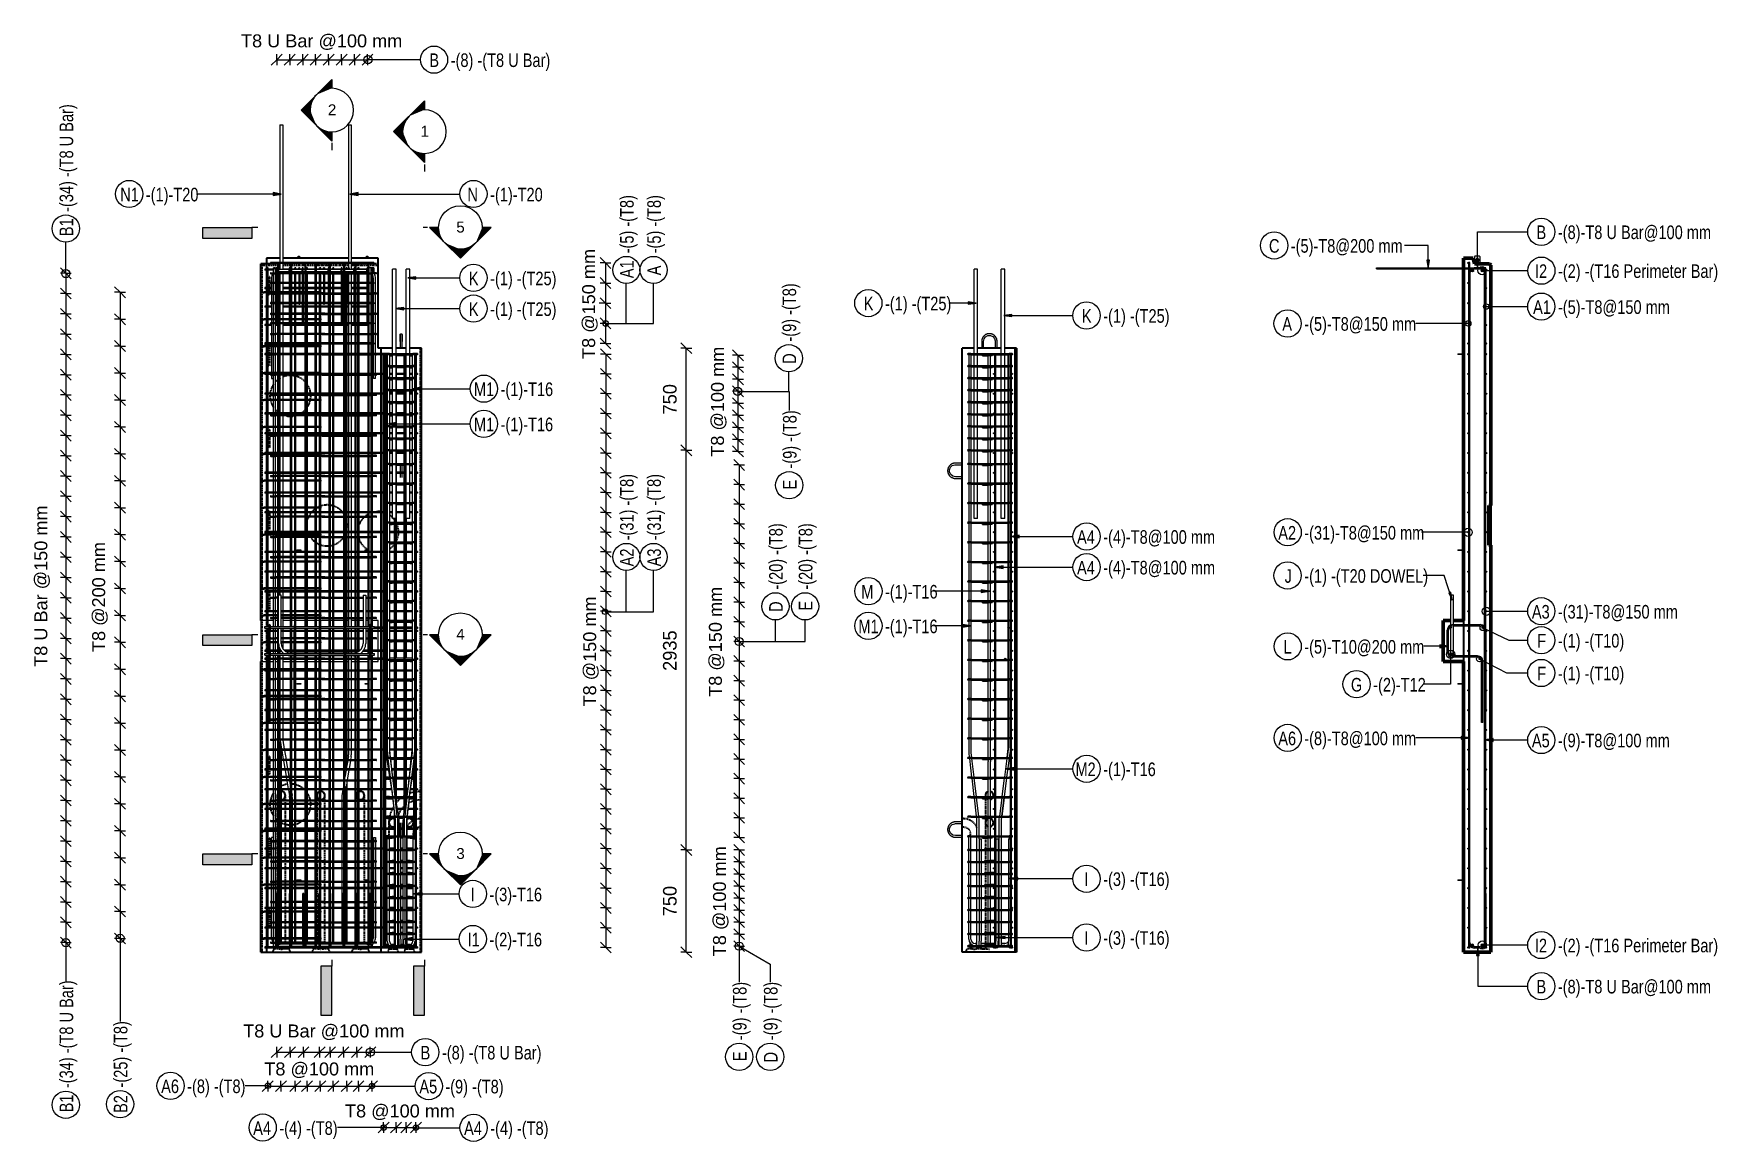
# Model space of a CAD drawing. Header units: millimetres. Extents: x -14563 to 6741, y -2784 to 21137.
# Drawn here: x -14563 to -2198, y -2784 to 5349 of the extents above.
import ezdxf

# ---------------------------------------------------------------- set-up
doc = ezdxf.new("R2010")
doc.units = ezdxf.units.MM
doc.linetypes.add('Dash', pattern=[6.36, 3.18, -3.18])
for name, color, linetype, lineweight in [('A-ANNO-DIMS', 211, 'Continuous', 9), ('A-ANNO-DIMS-40', 211, 'Continuous', 9), ('A-GENM', 13, 'Continuous', 18), ('A-WALL', 113, 'Continuous', 25), ('A-WALL-HDLN', 110, 'Dash', 25), ('G-ANNO-SYMB', 111, 'Continuous', 9), ('S-BEAM', 12, 'Continuous', 18), ('S-RBAR', 171, 'Continuous', 18), ('S-RBAR-IDEN', 171, 'Continuous', 9)]:
    doc.layers.add(name, color=color, linetype=linetype, lineweight=lineweight)
doc.styles.add('Arial', font='arial.ttf', dxfattribs={"height": 80})
doc.styles.add('Arial_1', font='arial.ttf', dxfattribs={"height": 95.25})
doc.styles.add('Nirmala UI Semilight', font='NirmalaS.ttf', dxfattribs={"width": 0.8, "height": 100})
doc.styles.add('Nirmala UI Semilight_1', font='NirmalaS.ttf', dxfattribs={"height": 100})
doc.dimstyles.new('Arrow_Filled_-_2_5_NI_UI', dxfattribs={"dimscale": 304.8, "dimtxt": 104.736395, "dimasz": 0.262467, "dimexe": 0.131234, "dimexo": 0.0625, "dimgap": 0.131234, "dimtad": 1, "dimdec": 4, "dimzin": 0, "dimdsep": 46, "dimtxsty": 'Nirmala UI Semilight', "dimblk1": 'OBLIQUE', "dimblk2": 'OBLIQUE', "dimsah": 1, "dimcen": 0.09, "dimazin": 0, "dimtfac": 1, "dimtdec": 4, "dimtix": 1, "dimtmove": 0, "dimatfit": 3, "dimfxl": 0.131234, "dimfxlon": 1, "dimtvp": 1, "dimtolj": 1, "dimtzin": 0, "dimarcsym": 2})
doc.dimstyles.new('Arrow_Filled_-_2_5_NI_UI_1', dxfattribs={"dimscale": 304.8, "dimtxt": 104.736395, "dimasz": 0.262467, "dimexe": 0.131234, "dimexo": 0.0625, "dimgap": 0.131234, "dimtad": 1, "dimdec": 4, "dimzin": 0, "dimdsep": 46, "dimtxsty": 'Arial_1', "dimblk1": 'OBLIQUE', "dimblk2": 'OBLIQUE', "dimsah": 1, "dimcen": 0.09, "dimazin": 0, "dimtfac": 1, "dimtdec": 4, "dimtix": 1, "dimtmove": 0, "dimatfit": 3, "dimfxl": 0.131234, "dimfxlon": 1, "dimtvp": 1, "dimtolj": 1, "dimtzin": 0, "dimarcsym": 2})
doc.dimstyles.new('Arrow_Filled_-_2_5_NI_UI_2', dxfattribs={"dimscale": 304.8, "dimtxt": 104.736395, "dimasz": 0.262467, "dimexe": 0.131234, "dimexo": 0.0625, "dimgap": 0.131234, "dimtad": 1, "dimdec": 4, "dimzin": 0, "dimdsep": 46, "dimtxsty": 'Nirmala UI Semilight_1', "dimblk1": 'OBLIQUE', "dimblk2": 'OBLIQUE', "dimsah": 1, "dimcen": 0.09, "dimazin": 0, "dimtfac": 1, "dimtdec": 4, "dimtix": 1, "dimtmove": 0, "dimatfit": 3, "dimfxl": 0.131234, "dimfxlon": 1, "dimtvp": 1, "dimtolj": 1, "dimtzin": 0, "dimarcsym": 2})
doc.dimstyles.new('Arrow_Filled_-_2_5_NI_UI_3', dxfattribs={"dimscale": 304.8, "dimtxt": 104.736395, "dimasz": 0.262467, "dimexe": 0.131234, "dimexo": 0.0625, "dimgap": 0.131234, "dimtad": 1, "dimdec": 4, "dimzin": 0, "dimdsep": 46, "dimtxsty": 'Arial', "dimblk1": 'OBLIQUE', "dimblk2": 'OBLIQUE', "dimsah": 1, "dimcen": 0.09, "dimazin": 0, "dimtfac": 1, "dimtdec": 4, "dimtix": 1, "dimtmove": 0, "dimatfit": 3, "dimfxl": 0.131234, "dimfxlon": 1, "dimtvp": 1, "dimtolj": 1, "dimtzin": 0, "dimarcsym": 2})

msp = doc.modelspace()

# ---------------------------------------------------------------- texts
at = {"layer": 'G-ANNO-SYMB', "char_height": 80, "width": 76.962, "attachment_point": 1, "style": 'Arial'}
for s, insert in [('2', (-12402.12821, 4830.44352)), ('1', (-11722.12821, 4672.57116)), ('5', (-11459.02798, 3968.89102)), ('4', (-11459.02798, 978.89102)), ('3', (-11459.02798, -631.10898))]:
    msp.add_mtext(s, dxfattribs=dict(at, insert=insert))
at = {"layer": 'S-RBAR-IDEN', "char_height": 100, "attachment_point": 1, "style": 'Nirmala UI Semilight'}
for s, insert, width in [('-(8) -(T8 U Bar)', (-11499.87968, 5204.43596), 872.236), ('N1', (-13926.69255, 4217.7523), 151.3586), ('-(1)-T20', (-13738.91204, 4217.7523), 448.945), ('N', (-11377.22216, 4217.7523), 100.0506), ('-(1)-T20', (-11210.56165, 4217.7523), 448.945), ('C', (-5490.95202, 3840.81962), 84.6582), ('-(5)-T8@200 mm', (-5330.69151, 3840.81962), 1010.7676), ('B', (-3526.3894, 3940.81962), 76.962), ('-(8)-T8 U Bar@100 mm', (-3369.32888, 3940.81962), 1349.4004), ('K', (-11366.66216, 3601.62975), 74.3966), ('-(1) -(T25)', (-11210.56165, 3601.62975), 564.388), ('I2', (-3537.4444, 3655.45168), 105.1814), ('-(2) -(T16 Perimeter Bar)', (-3368.70388, 3655.45168), 1398.143), ('K', (-11366.66216, 3376.26167), 74.3966), ('-(1) -(T25)', (-11210.56165, 3376.26167), 564.388), ('K', (-8466.94531, 3417.54416), 74.3966), ('-(1) -(T25)', (-8310.8448, 3417.54416), 564.388), ('A1', (-3551.2044, 3391.46423), 138.5316), ('-(5)-T8@150 mm', (-3368.70388, 3391.46423), 990.2444), ('K', (-6864.44727, 3326.38445), 74.3966), ('-(1) -(T25)', (-6708.34675, 3326.38445), 564.388), ('A', (-5393.05229, 3267.53691), 87.2236), ('-(5)-T8@150 mm', (-5231.67178, 3267.53691), 990.2444), ('M1', (-11329.13966, 2788.1964), 169.3164), ('-(1)-T16', (-11133.99915, 2788.1964), 428.4218), ('M1', (-11329.13966, 2529.8997), 169.3164), ('-(1)-T16', (-11133.99915, 2529.8997), 428.4218), ('A2', (-5422.65229, 1734.04857), 159.0548), ('-(31)-T8@150 mm', (-5231.67178, 1734.04857), 1041.5524), ('A4', (-6900.44727, 1703.09517), 161.6202), ('-(4)-T8@100 mm', (-6708.34675, 1703.09517), 992.8098), ('A4', (-6900.44727, 1478.1108), 161.6202), ('-(4)-T8@100 mm', (-6708.34675, 1478.1108), 992.8098), ('J', (-5376.09229, 1416.98123), 46.1772), ('-(1) -(T20 DOWEL)', (-5231.67178, 1416.98123), 1054.3794), ('M', (-8484.86531, 1301.34171), 118.0084), ('-(1)-T16', (-8310.8448, 1301.34171), 428.4218), ('A3', (-3560.3094, 1154.04857), 159.0548), ('-(31)-T8@150 mm', (-3369.32888, 1154.04857), 1041.5524), ('M1', (-8505.98531, 1046.90258), 169.3164), ('-(1)-T16', (-8310.8448, 1046.90258), 428.4218), ('L', (-5383.45229, 896.70819), 64.135), ('-(5)-T10@200 mm', (-5231.67178, 896.70819), 1062.0756), ('F', (-3521.1094, 941.43678), 64.135), ('-(1) -(T10)', (-3369.32888, 941.43678), 543.8648), ('G', (-4889.21229, 618.37325), 92.3544), ('-(2)-T12', (-4725.75178, 618.37325), 448.945), ('F', (-3521.1094, 701.04854), 64.135), ('-(1) -(T10)', (-3369.32888, 701.04854), 543.8648), ('A6', (-5422.65229, 224.31865), 159.0548), ('-(8)-T8@100 mm', (-5231.67178, 224.31865), 990.2444), ('A5', (-3560.3094, 208.76851), 159.0548), ('-(9)-T8@100 mm', (-3369.32888, 208.76851), 990.2444), ('-(1)-T16', (-6708.34675, -2.6037), 428.4218), ('M2', (-6911.96727, -2.6037), 189.8396), ('I', (-6847.48727, -809.44471), 33.3502), ('-(3) -(T16)', (-6708.34675, -809.44471), 564.388), ('I', (-11354.50673, -922.04306), 33.3502), ('-(3)-T16', (-11215.36622, -922.04306), 448.945), ('-(3) -(T16)', (-6708.34675, -1241.36517), 564.388), ('I1', (-11375.62673, -1252.89578), 84.6582), ('-(2)-T16', (-11215.36622, -1252.89578), 448.945), ('I', (-6847.48727, -1241.36517), 33.3502), ('I2', (-3538.0694, -1296.53362), 105.1814), ('-(2) -(T16 Perimeter Bar)', (-3369.32888, -1296.53362), 1398.143), ('B', (-3526.3894, -1598.51788), 76.962), ('-(8)-T8 U Bar@100 mm', (-3369.32888, -1598.51788), 1349.4004), ('-(8) -(T8 U Bar)', (-11564.1398, -2083.38085), 872.236), ('A6', (-13626.21941, -2330.35628), 159.0548), ('-(8) -(T8)', (-13435.2389, -2330.35628), 513.08), ('A5', (-11730.2524, -2332.43626), 159.0548), ('A4', (-12950.60123, -2637.13074), 161.6202), ('-(4) -(T8)', (-12758.50072, -2637.13074), 515.6454), ('-(4) -(T8)', (-11209.75684, -2638.23551), 515.6454)]:
    msp.add_mtext(s, dxfattribs=dict(at, insert=insert, width=width))
at = {"layer": 'S-RBAR-IDEN', "char_height": 100, "attachment_point": 1, "rotation": 90, "style": 'Nirmala UI Semilight'}
for s, insert, width in [('-(34) -(T8 U Bar)', (-14372.10801, 4040.56323), 946.6326), ('-(5) -(T8)', (-10256.35094, 3736.03881), 513.08), ('-(5) -(T8)', (-10056.35094, 3736.03881), 513.08), ('B1', (-14372.10801, 3862.38272), 128.27), ('A1', (-10256.35094, 3553.5383), 138.5316), ('A', (-10056.35094, 3574.6583), 87.2236), ('-(9) -(T8)', (-9063.10202, 3088.22747), 513.08), ('D', (-9063.10202, 2924.76695), 92.3544), ('-(9) -(T8)', (-9059.97734, 2155.77229), 513.08), ('-(31) -(T8)', (-10256.35094, 1628.61101), 564.388), ('-(31) -(T8)', (-10056.35094, 1628.61101), 564.388), ('E', (-9059.97734, 2001.91178), 69.2658), ('-(20) -(T8)', (-9161.68543, 1266.62533), 584.9112), ('-(20) -(T8)', (-8943.75298, 1266.62533), 584.9112), ('A2', (-10256.35094, 1437.63049), 159.0548), ('A3', (-10056.35094, 1437.63049), 159.0548), ('D', (-9161.68543, 1103.16482), 92.3544), ('E', (-8943.75298, 1112.76482), 69.2658), ('-(34) -(T8 U Bar)', (-14372.20251, -2393.27406), 946.6326), ('-(9) -(T8)', (-9427.39546, -2041.56797), 513.08), ('-(9) -(T8)', (-9199.72354, -2041.56797), 513.08), ('-(25) -(T8)', (-13973.85681, -2389.12629), 584.9112), ('E', (-9427.39546, -2195.42848), 69.2658), ('D', (-9199.72354, -2205.02848), 92.3544), ('B1', (-14372.20251, -2571.45458), 128.27), ('B2', (-13973.85681, -2575.7868), 148.7932)]:
    msp.add_mtext(s, dxfattribs=dict(at, insert=insert, width=width))

# ---------------------------------------------------------------- blocks, each defined once
blk = doc.blocks.new('RR spread anchor face based - RR-SA-3_0-200-1726827-Elevation Front Copy 1')
at = {"layer": 'A-GENM'}
for p, q in [((-12621, 3710), (-12621, 3715)), ((-12621, 3715), (-12611, 3715)), ((-12621, 3700), (-12621, 3710)), ((-12611, 3710), (-12621, 3710)), ((-12611, 3715), (-12611, 3710)), ((-12611, 3710), (-12611, 3700))]:
    blk.add_line(p, q, dxfattribs=at)
blk = doc.blocks.new('RR spread anchor face based - RR-SA-0_7-110-2888042-Elevation Front Copy 1')
at = {"layer": 'A-GENM'}
for p, q in [((-12631, -863), (-12628, -863)), ((-12631, -868), (-12631, -863)), ((-12628, -863), (-12603, -863)), ((-12628, -863), (-12628, -868)), ((-12603, -863), (-12601, -863)), ((-12603, -863), (-12603, -868)), ((-12601, -863), (-12601, -868)), ((-12628, -868), (-12631, -868)), ((-12603, -868), (-12628, -868)), ((-12601, -868), (-12603, -868))]:
    blk.add_line(p, q, dxfattribs=at)
blk = doc.blocks.new('RR spread anchor face based - RR-SA-0_7-110-V1-Elevation Front Copy 1')
at = {"layer": 'A-GENM'}
for p, q in [((-12129, -863), (-12126, -863)), ((-12129, -868), (-12129, -863)), ((-12126, -863), (-12107, -863)), ((-12126, -863), (-12126, -868)), ((-12126, -868), (-12129, -868)), ((-12107, -868), (-12126, -868))]:
    blk.add_line(p, q, dxfattribs=at)
blk = doc.blocks.new('12_7Ø_ Lifting Insert_COLUMN - 12_9Ø Lifting insert-1653057-Elevation Front Copy 1')
at = {"layer": 'A-GENM', "flags": 128}
for points in [[(-11870, 2178), (-11870, 2176), (-11870, 2175), (-11870, 2173), (-11870, 2172), (-11870, 2170), (-11870, 2169), (-11870, 2167), (-11870, 2165), (-11870, 2164), (-11870, 2162), (-11870, 2160), (-11870, 2158), (-11870, 2156), (-11870, 2154), (-11870, 2152), (-11870, 2150), (-11870, 2148), (-11870, 2147), (-11870, 2145), (-11870, 2143), (-11870, 2141), (-11870, 2139), (-11870, 2137), (-11870, 2135), (-11870, 2133), (-11870, 2131), (-11870, 2129)], [(-11870, 2121), (-11870, 2119), (-11870, 2117), (-11870, 2116), (-11870, 2114), (-11870, 2112), (-11870, 2111), (-11870, 2109), (-11870, 2107), (-11870, 2106), (-11870, 2105), (-11870, 2103), (-11870, 2102), (-11870, 2101), (-11870, 2099), (-11870, 2098), (-11870, 2097), (-11870, 2096), (-11870, 2095), (-11870, 2094), (-11870, 2094), (-11870, 2093), (-11870, 2092), (-11870, 2092), (-11870, 2091), (-11870, 2091), (-11870, 2091), (-11870, 2090), (-11870, 2090), (-11870, 2090), (-11870, 2090)], [(-11857, 2129), (-11857, 2130), (-11857, 2132), (-11857, 2133), (-11857, 2135), (-11857, 2137), (-11857, 2139), (-11857, 2141), (-11857, 2143), (-11857, 2145), (-11857, 2147), (-11857, 2149), (-11857, 2151), (-11857, 2153), (-11857, 2155), (-11857, 2157), (-11857, 2159), (-11857, 2161), (-11857, 2163), (-11857, 2164), (-11857, 2166), (-11857, 2168), (-11857, 2169), (-11857, 2171), (-11857, 2173), (-11857, 2174), (-11857, 2175), (-11857, 2177), (-11857, 2178)], [(-11857, 2090), (-11857, 2090), (-11857, 2090), (-11857, 2090), (-11857, 2091), (-11857, 2091), (-11857, 2091), (-11857, 2092), (-11857, 2093), (-11857, 2093), (-11857, 2094), (-11857, 2095), (-11857, 2096), (-11857, 2097), (-11857, 2098), (-11857, 2099), (-11857, 2100), (-11857, 2101), (-11857, 2102), (-11857, 2104), (-11857, 2105), (-11857, 2107), (-11857, 2108), (-11857, 2110), (-11857, 2111), (-11857, 2113), (-11857, 2115), (-11857, 2116), (-11857, 2118), (-11857, 2120), (-11857, 2121)]]:
    blk.add_lwpolyline(points, dxfattribs=at)
blk = doc.blocks.new('12_7Ø_ Lifting Insert_COLUMN - 12_9Ø Lifting insert-V2-Elevation Front Copy 1')
at = {"layer": 'A-GENM', "flags": 128}
for points in [[(-11870, -445), (-11870, -445), (-11870, -445), (-11870, -445), (-11870, -446), (-11870, -446), (-11870, -446), (-11870, -447), (-11870, -448), (-11870, -448), (-11870, -449), (-11870, -450), (-11870, -451), (-11870, -452), (-11870, -453), (-11870, -454), (-11870, -455), (-11870, -456), (-11870, -457), (-11870, -459), (-11870, -460), (-11870, -462), (-11870, -463), (-11870, -465), (-11870, -466), (-11870, -468), (-11870, -470), (-11870, -471), (-11870, -473), (-11870, -475), (-11870, -477), (-11870, -479), (-11870, -481), (-11870, -483), (-11870, -485), (-11870, -486)], [(-11870, -494), (-11870, -494), (-11870, -496), (-11870, -498), (-11870, -500), (-11870, -502), (-11870, -504), (-11870, -506), (-11870, -508), (-11870, -510), (-11870, -512), (-11870, -514), (-11870, -516), (-11870, -518), (-11870, -519), (-11870, -521), (-11870, -523), (-11870, -524), (-11870, -526), (-11870, -528), (-11870, -529), (-11870, -530), (-11870, -532), (-11870, -533), (-11870, -534), (-11870, -536), (-11870, -537), (-11870, -538), (-11870, -539), (-11870, -540), (-11870, -541)], [(-11857, -486), (-11857, -484), (-11857, -482), (-11857, -480), (-11857, -478), (-11857, -476), (-11857, -474), (-11857, -472), (-11857, -471), (-11857, -469), (-11857, -467), (-11857, -466), (-11857, -464), (-11857, -462), (-11857, -461), (-11857, -460), (-11857, -458), (-11857, -457), (-11857, -456), (-11857, -454), (-11857, -453), (-11857, -452), (-11857, -451), (-11857, -450), (-11857, -449), (-11857, -449), (-11857, -448), (-11857, -447), (-11857, -447), (-11857, -446), (-11857, -446), (-11857, -446), (-11857, -445), (-11857, -445), (-11857, -445), (-11857, -445)], [(-11857, -541), (-11857, -540), (-11857, -539), (-11857, -538), (-11857, -537), (-11857, -536), (-11857, -535), (-11857, -534), (-11857, -533), (-11857, -531), (-11857, -530), (-11857, -528), (-11857, -527), (-11857, -525), (-11857, -524), (-11857, -522), (-11857, -520), (-11857, -519), (-11857, -517), (-11857, -515), (-11857, -513), (-11857, -511), (-11857, -509), (-11857, -507), (-11857, -505), (-11857, -503), (-11857, -502), (-11857, -500), (-11857, -498), (-11857, -496), (-11857, -494)]]:
    blk.add_lwpolyline(points, dxfattribs=at)
blk = doc.blocks.new('12_7Ø_ Lifting Insert_COLUMN - 12_9Ø Lifting insert-V3-Elevation Front Copy 1')
at = {"layer": 'A-GENM'}
for p, q in [((-11870, 3090), (-11870, 3040)), ((-11857, 3040), (-11857, 3090))]:
    blk.add_line(p, q, dxfattribs=at)
at = {"layer": 'A-GENM', "flags": 128}
for points in [[(-11870, 3140), (-11870, 3140), (-11870, 3141), (-11870, 3141), (-11870, 3141), (-11870, 3141), (-11870, 3142), (-11870, 3142), (-11870, 3142), (-11870, 3142), (-11870, 3142), (-11870, 3143), (-11869, 3143), (-11869, 3143), (-11869, 3143), (-11869, 3144), (-11869, 3144), (-11869, 3144), (-11869, 3144), (-11868, 3144), (-11868, 3145), (-11868, 3145), (-11868, 3145), (-11868, 3145), (-11867, 3145), (-11867, 3145), (-11867, 3145), (-11867, 3146), (-11867, 3146), (-11866, 3146), (-11866, 3146), (-11866, 3146), (-11866, 3146), (-11865, 3146), (-11865, 3146), (-11865, 3146), (-11865, 3146), (-11864, 3146), (-11864, 3146), (-11864, 3146), (-11864, 3146), (-11863, 3146), (-11863, 3146), (-11863, 3146), (-11863, 3146), (-11862, 3146), (-11862, 3146), (-11862, 3146), (-11862, 3146), (-11861, 3146), (-11861, 3146), (-11861, 3146), (-11861, 3146), (-11860, 3145), (-11860, 3145), (-11860, 3145), (-11860, 3145), (-11860, 3145), (-11859, 3145), (-11859, 3144), (-11859, 3144), (-11859, 3144), (-11859, 3144), (-11859, 3144), (-11858, 3143), (-11858, 3143), (-11858, 3143), (-11858, 3143), (-11858, 3143), (-11858, 3142), (-11858, 3142), (-11858, 3142), (-11858, 3142), (-11858, 3141), (-11858, 3141), (-11858, 3141), (-11857, 3141), (-11857, 3140), (-11857, 3140), (-11857, 3140)], [(-11870, 3090), (-11870, 3092), (-11870, 3094), (-11870, 3096), (-11870, 3098), (-11870, 3100), (-11870, 3102), (-11870, 3104), (-11870, 3106), (-11870, 3108), (-11870, 3109), (-11870, 3111), (-11870, 3113), (-11870, 3115), (-11870, 3117), (-11870, 3118), (-11870, 3120), (-11870, 3121), (-11870, 3123), (-11870, 3124), (-11870, 3126), (-11870, 3127), (-11870, 3129), (-11870, 3130), (-11870, 3131), (-11870, 3132), (-11870, 3133), (-11870, 3134), (-11870, 3135), (-11870, 3136), (-11870, 3137), (-11870, 3137), (-11870, 3138), (-11870, 3138), (-11870, 3139), (-11870, 3139), (-11870, 3140), (-11870, 3140), (-11870, 3140), (-11870, 3140), (-11870, 3140)], [(-11870, 3140), (-11870, 3140), (-11870, 3140), (-11870, 3140), (-11870, 3139), (-11870, 3139), (-11870, 3139), (-11870, 3138), (-11870, 3137), (-11870, 3137), (-11870, 3136), (-11870, 3135), (-11870, 3134), (-11870, 3133), (-11870, 3132), (-11870, 3131), (-11870, 3130), (-11870, 3129), (-11870, 3128), (-11870, 3126), (-11870, 3125), (-11870, 3123), (-11870, 3122), (-11870, 3120), (-11870, 3119), (-11870, 3117), (-11870, 3115), (-11870, 3114), (-11870, 3112), (-11870, 3110), (-11870, 3108), (-11870, 3106), (-11870, 3104), (-11870, 3102), (-11870, 3100), (-11870, 3098), (-11870, 3097), (-11870, 3095), (-11870, 3093), (-11870, 3091), (-11870, 3090)], [(-11857, 3090), (-11857, 3092), (-11857, 3094), (-11857, 3096), (-11857, 3098), (-11857, 3100), (-11857, 3102), (-11857, 3104), (-11857, 3106), (-11857, 3108), (-11857, 3109), (-11857, 3111), (-11857, 3113), (-11857, 3115), (-11857, 3117), (-11857, 3118), (-11857, 3120), (-11857, 3121), (-11857, 3123), (-11857, 3124), (-11857, 3126), (-11857, 3127), (-11857, 3129), (-11857, 3130), (-11857, 3131), (-11857, 3132), (-11857, 3133), (-11857, 3134), (-11857, 3135), (-11857, 3136), (-11857, 3137), (-11857, 3137), (-11857, 3138), (-11857, 3138), (-11857, 3139), (-11857, 3139), (-11857, 3140), (-11857, 3140), (-11857, 3140), (-11857, 3140), (-11857, 3140)], [(-11857, 3140), (-11857, 3140), (-11857, 3140), (-11857, 3140), (-11857, 3139), (-11857, 3139), (-11857, 3139), (-11857, 3138), (-11857, 3137), (-11857, 3137), (-11857, 3136), (-11857, 3135), (-11857, 3134), (-11857, 3133), (-11857, 3132), (-11857, 3131), (-11857, 3130), (-11857, 3129), (-11857, 3128), (-11857, 3126), (-11857, 3125), (-11857, 3123), (-11857, 3122), (-11857, 3120), (-11857, 3119), (-11857, 3117), (-11857, 3115), (-11857, 3114), (-11857, 3112), (-11857, 3110), (-11857, 3108), (-11857, 3106), (-11857, 3104), (-11857, 3102), (-11857, 3100), (-11857, 3098), (-11857, 3097), (-11857, 3095), (-11857, 3093), (-11857, 3091), (-11857, 3090)]]:
    blk.add_lwpolyline(points, dxfattribs=at)
blk = doc.blocks.new('12_7Ø_ Lifting Insert_COLUMN - 12_9Ø Lifting insert-1653057-Elevation Right')
at = {"layer": 'A-GENM'}
for p, q in [((20065, 2196), (20015, 2196)), ((20015, 2184), (20065, 2184)), ((20065, 2096), (20015, 2096)), ((20015, 2084), (20065, 2084))]:
    blk.add_line(p, q, dxfattribs=at)
at = {"layer": 'A-GENM', "flags": 128}
for points in [[(20015, 2196), (20012, 2196), (20010, 2196), (20008, 2196), (20006, 2196), (20003, 2195), (20001, 2195), (19999, 2194), (19997, 2193), (19995, 2193), (19993, 2192), (19991, 2191), (19989, 2190), (19987, 2189), (19985, 2188), (19983, 2187), (19981, 2185), (19979, 2184), (19977, 2182), (19976, 2181), (19974, 2179), (19973, 2178), (19971, 2176), (19970, 2174), (19968, 2172), (19967, 2170), (19966, 2169), (19965, 2167), (19964, 2165), (19963, 2163), (19962, 2160), (19961, 2158), (19961, 2156), (19960, 2154), (19959, 2152), (19959, 2150), (19959, 2147), (19958, 2145), (19958, 2143), (19958, 2141), (19958, 2138), (19958, 2136), (19959, 2134), (19959, 2132), (19959, 2129), (19960, 2127), (19960, 2125), (19961, 2123), (19962, 2121), (19962, 2119), (19963, 2117), (19964, 2115), (19965, 2113), (19967, 2111), (19968, 2109), (19969, 2107), (19970, 2105), (19972, 2103), (19973, 2102), (19975, 2100), (19977, 2098), (19978, 2097), (19980, 2096), (19982, 2094), (19984, 2093), (19986, 2092), (19987, 2091), (19989, 2090), (19992, 2089), (19994, 2088), (19996, 2087), (19998, 2086), (20000, 2086), (20002, 2085), (20004, 2085), (20007, 2084), (20009, 2084), (20011, 2084), (20013, 2084), (20015, 2084)], [(20015, 2096), (19996, 2100), (19981, 2112), (19972, 2129), (19972, 2147), (19979, 2165), (19992, 2178), (20010, 2183), (20015, 2184)]]:
    blk.add_lwpolyline(points, dxfattribs=at)
blk = doc.blocks.new('12_7Ø_ Lifting Insert_COLUMN - 12_9Ø Lifting insert-V4-Elevation Right')
at = {"layer": 'A-GENM'}
for p, q in [((20208, 3090), (20208, 3040)), ((20221, 3040), (20221, 3090)), ((20308, 3090), (20308, 3040)), ((20321, 3040), (20321, 3090))]:
    blk.add_line(p, q, dxfattribs=at)
at = {"layer": 'A-GENM', "flags": 128}
for points in [[(20321, 3090), (20321, 3092), (20321, 3095), (20321, 3097), (20320, 3099), (20320, 3101), (20319, 3103), (20319, 3106), (20318, 3108), (20317, 3110), (20316, 3112), (20316, 3114), (20315, 3116), (20313, 3118), (20312, 3120), (20311, 3122), (20310, 3124), (20308, 3125), (20307, 3127), (20305, 3129), (20304, 3130), (20302, 3132), (20300, 3133), (20299, 3135), (20297, 3136), (20295, 3137), (20293, 3139), (20291, 3140), (20289, 3141), (20287, 3142), (20285, 3143), (20283, 3143), (20281, 3144), (20279, 3145), (20276, 3145), (20274, 3146), (20272, 3146), (20270, 3146), (20267, 3146), (20265, 3146), (20263, 3146), (20261, 3146), (20258, 3146), (20256, 3146), (20254, 3145), (20252, 3145), (20250, 3144), (20247, 3144), (20245, 3143), (20243, 3142), (20241, 3141), (20239, 3140), (20237, 3139), (20235, 3138), (20233, 3137), (20231, 3136), (20230, 3134), (20228, 3133), (20226, 3131), (20225, 3130), (20223, 3128), (20222, 3126), (20220, 3125), (20219, 3123), (20217, 3121), (20216, 3119), (20215, 3117), (20214, 3115), (20213, 3113), (20212, 3111), (20211, 3109), (20211, 3107), (20210, 3105), (20210, 3102), (20209, 3100), (20209, 3098), (20209, 3096), (20208, 3093), (20208, 3091), (20208, 3090)], [(20221, 3090), (20225, 3108), (20236, 3123), (20253, 3132), (20272, 3133), (20289, 3126), (20302, 3112), (20308, 3094), (20308, 3090)]]:
    blk.add_lwpolyline(points, dxfattribs=at)
blk = doc.blocks.new('RR spread anchor face based - RR-SA-3_0-200-1726827-Elevation Right Copy 2')
at = {"layer": 'A-GENM'}
for p, q in [((20347, 3715), (20345, 3710)), ((20345, 3710), (20345, 3661)), ((20382, 3715), (20347, 3715)), ((20385, 3710), (20382, 3715)), ((20385, 3660), (20385, 3710)), ((20356, 3689), (20356, 3693)), ((20374, 3693), (20374, 3689))]:
    blk.add_line(p, q, dxfattribs=at)
for centre, start, end in [((20365, 3693), 0, 180), ((20365, 3689), 180, 0)]:
    blk.add_arc(centre, 9, start, end, dxfattribs=at)
blk = doc.blocks.new('RR spread anchor face based - RR-SA-0_7-110-1726815-Elevation Right Copy 2')
at = {"layer": 'A-GENM'}
for p, q in [((20223, 2999), (20228, 2999)), ((20223, 2999), (20223, 2994)), ((20228, 2994), (20223, 2994)), ((20228, 2999), (20265, 2999)), ((20228, 2999), (20228, 2994)), ((20265, 2994), (20228, 2994))]:
    blk.add_line(p, q, dxfattribs=at)
blk = doc.blocks.new('RR spread anchor face based - RR-SA-0_7-110-2888042-Elevation Right Copy 2')
at = {"layer": 'A-GENM'}
for p, q in [((20223, -863), (20228, -863)), ((20223, -863), (20223, -868)), ((20228, -863), (20265, -863)), ((20228, -863), (20228, -868)), ((20228, -868), (20223, -868)), ((20265, -868), (20228, -868))]:
    blk.add_line(p, q, dxfattribs=at)
blk = doc.blocks.new('Detail View - M_Section Tail - Filled Horizontal-14034-Elevation Front Copy 1')
at = {"layer": 'G-ANNO-SYMB'}
blk.add_hatch(color=256, dxfattribs=at).paths.add_polyline_path([(-11773, -1498), (-11693, -1498), (-11693, -1858), (-11773, -1858)])
for p, q in [((-11773, -1498), (-11773, -1858)), ((-11693, -1498), (-11773, -1498)), ((-11693, -1858), (-11693, -1498)), ((-11773, -1858), (-11693, -1858))]:
    blk.add_line(p, q, dxfattribs=at)
blk = doc.blocks.new('Detail View - M_Section Head - Filled SHOP DWG-1002450-Elevation Front Copy 1')
at = {"layer": 'G-ANNO-SYMB'}
h = blk.add_hatch(color=256, dxfattribs=at)
edge = h.paths.add_edge_path()
edge.add_line((-11693, 4856), (-11806, 4743))
edge.add_arc((-11693, 4630), 160, 90, 135, ccw=False)
edge.add_line((-11693, 4790), (-11693, 4856))
h = blk.add_hatch(color=256, dxfattribs=at)
edge = h.paths.add_edge_path()
edge.add_line((-11919, 4630), (-11853, 4630))
edge.add_arc((-11693, 4630), 160, 135, 180, ccw=False)
edge.add_line((-11806, 4743), (-11919, 4630))
h = blk.add_hatch(color=256, dxfattribs=at)
edge = h.paths.add_edge_path()
edge.add_line((-11919, 4630), (-11806, 4516))
edge.add_arc((-11693, 4630), 160, 180, 225, ccw=False)
edge.add_line((-11853, 4630), (-11919, 4630))
h = blk.add_hatch(color=256, dxfattribs=at)
edge = h.paths.add_edge_path()
edge.add_line((-11693, 4403), (-11693, 4470))
edge.add_arc((-11693, 4630), 160, 225, 270, ccw=False)
edge.add_line((-11806, 4516), (-11693, 4403))
for p, q in [((-11919, 4630), (-11693, 4856)), ((-11806, 4743), (-11693, 4856)), ((-11693, 4790), (-11693, 4856)), ((-11693, 4856), (-11693, 4790)), ((-11919, 4630), (-11806, 4743)), ((-11919, 4630), (-11693, 4403)), ((-11853, 4630), (-11919, 4630)), ((-11919, 4630), (-11853, 4630)), ((-11806, 4516), (-11919, 4630)), ((-11693, 4403), (-11806, 4516)), ((-11693, 4470), (-11693, 4403)), ((-11693, 4470), (-11693, 4403))]:
    blk.add_line(p, q, dxfattribs=at)
for start, end in [(90, 270), (135, 180), (90, 135), (270, 90), (180, 225), (225, 270)]:
    blk.add_arc((-11693, 4630), 160, start, end, dxfattribs=at)
blk = doc.blocks.new('M_Rebar Tag_rfa Dimension - ARROW-793927-Elevation Front Copy 1')
at = {"layer": 'S-RBAR-IDEN'}
blk.add_circle((-11333, 4172), 100, dxfattribs=at)
blk = doc.blocks.new('M_Rebar Tag_rfa MARK - DOT 1 MM-794228-Elevation Front Copy 1')
at = {"layer": 'S-RBAR-IDEN'}
blk.add_circle((-10010, 3614), 100, dxfattribs=at)
blk = doc.blocks.new('DIMBLOCK1-Elevation Front Copy 1')
at = {"layer": 'A-ANNO-DIMS-40'}
for p, q in [((-13928, 3450), (-13968, 3490)), ((-13928, 3450), (-13968, 3450)), ((-13928, 3450), (-13928, 3252)), ((-13928, 3450), (-13888, 3410)), ((-13928, 3450), (-13888, 3450)), ((-13928, 3252), (-13968, 3292)), ((-13928, 3252), (-13968, 3252)), ((-13928, 3252), (-13888, 3212)), ((-13928, 3252), (-13888, 3252))]:
    blk.add_line(p, q, dxfattribs=at)
blk = doc.blocks.new('_Oblique')
at = {"color": 0, "linetype": 'ByBlock', "lineweight": -2}
blk.add_line((-0.5, -0.5), (0.5, 0.5), dxfattribs=at)
blk = doc.blocks.new('DIMBLOCK2-Elevation Front Copy 1')
at = {"layer": 'A-ANNO-DIMS-40'}
for p, q in [((-13928, 3252), (-13968, 3292)), ((-13928, 3252), (-13968, 3252)), ((-13928, 3252), (-13928, 3055)), ((-13928, 3252), (-13888, 3212)), ((-13928, 3252), (-13888, 3252)), ((-13928, 3055), (-13968, 3095)), ((-13928, 3055), (-13968, 3055)), ((-13928, 3055), (-13888, 3015)), ((-13928, 3055), (-13888, 3055))]:
    blk.add_line(p, q, dxfattribs=at)
blk = doc.blocks.new('DIMBLOCK3-Elevation Front Copy 1')
at = {"layer": 'A-ANNO-DIMS-40'}
for p, q in [((-13928, 3055), (-13968, 3095)), ((-13928, 3055), (-13968, 3055)), ((-13928, 3055), (-13928, 2857)), ((-13928, 3055), (-13888, 3015)), ((-13928, 3055), (-13888, 3055)), ((-13928, 2857), (-13968, 2897)), ((-13928, 2857), (-13968, 2857)), ((-13928, 2857), (-13888, 2817)), ((-13928, 2857), (-13888, 2857))]:
    blk.add_line(p, q, dxfattribs=at)
blk = doc.blocks.new('DIMBLOCK4-Elevation Front Copy 1')
at = {"layer": 'A-ANNO-DIMS-40'}
for p, q in [((-13928, 2857), (-13968, 2897)), ((-13928, 2857), (-13968, 2857)), ((-13928, 2857), (-13928, 2659)), ((-13928, 2857), (-13888, 2817)), ((-13928, 2857), (-13888, 2857)), ((-13928, 2659), (-13968, 2699)), ((-13928, 2659), (-13968, 2659)), ((-13928, 2659), (-13888, 2619)), ((-13928, 2659), (-13888, 2659))]:
    blk.add_line(p, q, dxfattribs=at)
blk = doc.blocks.new('DIMBLOCK5-Elevation Front Copy 1')
at = {"layer": 'A-ANNO-DIMS-40'}
for p, q in [((-13928, 2659), (-13968, 2699)), ((-13928, 2659), (-13968, 2659)), ((-13928, 2659), (-13928, 2461)), ((-13928, 2659), (-13888, 2619)), ((-13928, 2659), (-13888, 2659)), ((-13928, 2461), (-13968, 2501)), ((-13928, 2461), (-13968, 2461)), ((-13928, 2461), (-13888, 2421)), ((-13928, 2461), (-13888, 2461))]:
    blk.add_line(p, q, dxfattribs=at)
blk = doc.blocks.new('DIMBLOCK6-Elevation Front Copy 1')
at = {"layer": 'A-ANNO-DIMS-40'}
for p, q in [((-13928, 2461), (-13968, 2501)), ((-13928, 2461), (-13968, 2461)), ((-13928, 2461), (-13928, 2264)), ((-13928, 2461), (-13888, 2421)), ((-13928, 2461), (-13888, 2461)), ((-13928, 2264), (-13968, 2304)), ((-13928, 2264), (-13968, 2264)), ((-13928, 2264), (-13888, 2224)), ((-13928, 2264), (-13888, 2264))]:
    blk.add_line(p, q, dxfattribs=at)
blk = doc.blocks.new('DIMBLOCK7-Elevation Front Copy 1')
at = {"layer": 'A-ANNO-DIMS-40'}
for p, q in [((-13928, 2264), (-13968, 2304)), ((-13928, 2264), (-13968, 2264)), ((-13928, 2264), (-13928, 2066)), ((-13928, 2264), (-13888, 2224)), ((-13928, 2264), (-13888, 2264)), ((-13928, 2066), (-13968, 2106)), ((-13928, 2066), (-13968, 2066)), ((-13928, 2066), (-13888, 2026)), ((-13928, 2066), (-13888, 2066))]:
    blk.add_line(p, q, dxfattribs=at)
blk = doc.blocks.new('DIMBLOCK8-Elevation Front Copy 1')
at = {"layer": 'A-ANNO-DIMS-40'}
for p, q in [((-13928, 2066), (-13968, 2106)), ((-13928, 2066), (-13968, 2066)), ((-13928, 2066), (-13928, 1868)), ((-13928, 2066), (-13888, 2026)), ((-13928, 2066), (-13888, 2066)), ((-13928, 1868), (-13968, 1908)), ((-13928, 1868), (-13968, 1868)), ((-13928, 1868), (-13888, 1828)), ((-13928, 1868), (-13888, 1868))]:
    blk.add_line(p, q, dxfattribs=at)
blk = doc.blocks.new('DIMBLOCK9-Elevation Front Copy 1')
at = {"layer": 'A-ANNO-DIMS-40'}
for p, q in [((-13928, 1868), (-13968, 1908)), ((-13928, 1868), (-13968, 1868)), ((-13928, 1868), (-13928, 1671)), ((-13928, 1868), (-13888, 1828)), ((-13928, 1868), (-13888, 1868)), ((-13928, 1671), (-13968, 1711)), ((-13928, 1671), (-13968, 1671)), ((-13928, 1671), (-13888, 1631)), ((-13928, 1671), (-13888, 1671))]:
    blk.add_line(p, q, dxfattribs=at)
blk = doc.blocks.new('DIMBLOCK10-Elevation Front Copy 1')
at = {"layer": 'A-ANNO-DIMS-40'}
for p, q in [((-13928, 1671), (-13968, 1711)), ((-13928, 1671), (-13968, 1671)), ((-13928, 1671), (-13928, 1473)), ((-13928, 1671), (-13888, 1631)), ((-13928, 1671), (-13888, 1671)), ((-13928, 1473), (-13968, 1513)), ((-13928, 1473), (-13968, 1473)), ((-13928, 1473), (-13888, 1433)), ((-13928, 1473), (-13888, 1473))]:
    blk.add_line(p, q, dxfattribs=at)
blk = doc.blocks.new('DIMBLOCK11-Elevation Front Copy 1')
at = {"layer": 'A-ANNO-DIMS-40'}
for p, q in [((-13928, 1473), (-13968, 1513)), ((-13928, 1473), (-13968, 1473)), ((-13928, 1473), (-13928, 1275)), ((-13928, 1473), (-13888, 1433)), ((-13928, 1473), (-13888, 1473)), ((-13928, 1275), (-13968, 1315)), ((-13928, 1275), (-13968, 1275)), ((-13928, 1275), (-13888, 1235)), ((-13928, 1275), (-13888, 1275))]:
    blk.add_line(p, q, dxfattribs=at)
blk = doc.blocks.new('DIMBLOCK12-Elevation Front Copy 1')
at = {"layer": 'A-ANNO-DIMS-40'}
for p, q in [((-13928, 1275), (-13968, 1315)), ((-13928, 1275), (-13968, 1275)), ((-13928, 1275), (-13928, 1077)), ((-13928, 1275), (-13888, 1235)), ((-13928, 1275), (-13888, 1275)), ((-13928, 1077), (-13968, 1117)), ((-13928, 1077), (-13968, 1077)), ((-13928, 1077), (-13888, 1037)), ((-13928, 1077), (-13888, 1077))]:
    blk.add_line(p, q, dxfattribs=at)
blk = doc.blocks.new('DIMBLOCK13-Elevation Front Copy 1')
at = {"layer": 'A-ANNO-DIMS-40'}
for p, q in [((-13928, 1077), (-13968, 1117)), ((-13928, 1077), (-13968, 1077)), ((-13928, 1077), (-13928, 880)), ((-13928, 1077), (-13888, 1037)), ((-13928, 1077), (-13888, 1077)), ((-13928, 880), (-13968, 920)), ((-13928, 880), (-13968, 880)), ((-13928, 880), (-13888, 840)), ((-13928, 880), (-13888, 880))]:
    blk.add_line(p, q, dxfattribs=at)
blk = doc.blocks.new('DIMBLOCK14-Elevation Front Copy 1')
at = {"layer": 'A-ANNO-DIMS-40'}
for p, q in [((-13928, 880), (-13968, 920)), ((-13928, 880), (-13968, 880)), ((-13928, 880), (-13928, 682)), ((-13928, 880), (-13888, 840)), ((-13928, 880), (-13888, 880)), ((-13928, 682), (-13968, 722)), ((-13928, 682), (-13968, 682)), ((-13928, 682), (-13888, 642)), ((-13928, 682), (-13888, 682))]:
    blk.add_line(p, q, dxfattribs=at)
blk = doc.blocks.new('DIMBLOCK15-Elevation Front Copy 1')
at = {"layer": 'A-ANNO-DIMS-40'}
for p, q in [((-13928, 682), (-13968, 722)), ((-13928, 682), (-13968, 682)), ((-13928, 682), (-13928, 484)), ((-13928, 682), (-13888, 642)), ((-13928, 682), (-13888, 682)), ((-13928, 484), (-13968, 524)), ((-13928, 484), (-13968, 484)), ((-13928, 484), (-13888, 444)), ((-13928, 484), (-13888, 484))]:
    blk.add_line(p, q, dxfattribs=at)
blk = doc.blocks.new('DIMBLOCK16-Elevation Front Copy 1')
at = {"layer": 'A-ANNO-DIMS-40'}
for p, q in [((-13928, 484), (-13968, 524)), ((-13928, 484), (-13968, 484)), ((-13928, 484), (-13928, 287)), ((-13928, 484), (-13888, 444)), ((-13928, 484), (-13888, 484)), ((-13928, 287), (-13968, 327)), ((-13928, 287), (-13968, 287)), ((-13928, 287), (-13888, 247)), ((-13928, 287), (-13888, 287))]:
    blk.add_line(p, q, dxfattribs=at)
blk = doc.blocks.new('DIMBLOCK17-Elevation Front Copy 1')
at = {"layer": 'A-ANNO-DIMS-40'}
for p, q in [((-13928, 287), (-13968, 327)), ((-13928, 287), (-13968, 287)), ((-13928, 287), (-13928, 89)), ((-13928, 287), (-13888, 247)), ((-13928, 287), (-13888, 287)), ((-13928, 89), (-13968, 129)), ((-13928, 89), (-13968, 89)), ((-13928, 89), (-13888, 49)), ((-13928, 89), (-13888, 89))]:
    blk.add_line(p, q, dxfattribs=at)
blk = doc.blocks.new('DIMBLOCK18-Elevation Front Copy 1')
at = {"layer": 'A-ANNO-DIMS-40'}
for p, q in [((-13928, 89), (-13968, 129)), ((-13928, 89), (-13968, 89)), ((-13928, 89), (-13928, -109)), ((-13928, 89), (-13888, 49)), ((-13928, 89), (-13888, 89)), ((-13928, -109), (-13968, -69)), ((-13928, -109), (-13968, -109)), ((-13928, -109), (-13888, -149)), ((-13928, -109), (-13888, -109))]:
    blk.add_line(p, q, dxfattribs=at)
blk = doc.blocks.new('DIMBLOCK19-Elevation Front Copy 1')
at = {"layer": 'A-ANNO-DIMS-40'}
for p, q in [((-13928, -109), (-13968, -69)), ((-13928, -109), (-13968, -109)), ((-13928, -109), (-13928, -306)), ((-13928, -109), (-13888, -149)), ((-13928, -109), (-13888, -109)), ((-13928, -306), (-13968, -266)), ((-13928, -306), (-13968, -306)), ((-13928, -306), (-13888, -346)), ((-13928, -306), (-13888, -306))]:
    blk.add_line(p, q, dxfattribs=at)
blk = doc.blocks.new('DIMBLOCK20-Elevation Front Copy 1')
at = {"layer": 'A-ANNO-DIMS-40'}
for p, q in [((-13928, -306), (-13968, -266)), ((-13928, -306), (-13968, -306)), ((-13928, -306), (-13928, -504)), ((-13928, -306), (-13888, -346)), ((-13928, -306), (-13888, -306)), ((-13928, -504), (-13968, -464)), ((-13928, -504), (-13968, -504)), ((-13928, -504), (-13888, -544)), ((-13928, -504), (-13888, -504))]:
    blk.add_line(p, q, dxfattribs=at)
blk = doc.blocks.new('DIMBLOCK21-Elevation Front Copy 1')
at = {"layer": 'A-ANNO-DIMS-40'}
for p, q in [((-13928, -504), (-13968, -464)), ((-13928, -504), (-13968, -504)), ((-13928, -504), (-13928, -702)), ((-13928, -504), (-13888, -544)), ((-13928, -504), (-13888, -504)), ((-13928, -702), (-13968, -662)), ((-13928, -702), (-13968, -702)), ((-13928, -702), (-13888, -742)), ((-13928, -702), (-13888, -702))]:
    blk.add_line(p, q, dxfattribs=at)
blk = doc.blocks.new('DIMBLOCK22-Elevation Front Copy 1')
at = {"layer": 'A-ANNO-DIMS-40'}
for p, q in [((-13928, -702), (-13968, -662)), ((-13928, -702), (-13968, -702)), ((-13928, -702), (-13928, -900)), ((-13928, -702), (-13888, -742)), ((-13928, -702), (-13888, -702)), ((-13928, -900), (-13968, -860)), ((-13928, -900), (-13968, -900)), ((-13928, -900), (-13888, -940)), ((-13928, -900), (-13888, -900))]:
    blk.add_line(p, q, dxfattribs=at)
blk = doc.blocks.new('DIMBLOCK23-Elevation Front Copy 1')
at = {"layer": 'A-ANNO-DIMS-40'}
for p, q in [((-13928, -900), (-13968, -860)), ((-13928, -900), (-13968, -900)), ((-13928, -900), (-13928, -1097)), ((-13928, -900), (-13888, -940)), ((-13928, -900), (-13888, -900)), ((-13928, -1097), (-13968, -1057)), ((-13928, -1097), (-13968, -1097)), ((-13928, -1097), (-13888, -1137)), ((-13928, -1097), (-13888, -1097))]:
    blk.add_line(p, q, dxfattribs=at)
blk = doc.blocks.new('DIMBLOCK24-Elevation Front Copy 1')
at = {"layer": 'A-ANNO-DIMS-40'}
for p, q in [((-13928, -1097), (-13968, -1057)), ((-13928, -1097), (-13968, -1097)), ((-13928, -1097), (-13928, -1295)), ((-13928, -1097), (-13888, -1137)), ((-13928, -1097), (-13888, -1097)), ((-13928, -1295), (-13968, -1255)), ((-13928, -1295), (-13968, -1295)), ((-13928, -1295), (-13888, -1335)), ((-13928, -1295), (-13888, -1295))]:
    blk.add_line(p, q, dxfattribs=at)
blk = doc.blocks.new('DIMBLOCK25-Elevation Front Copy 1')
at = {"layer": 'A-ANNO-DIMS-40'}
for p, q in [((-13928, 3450), (-13968, 3490)), ((-13928, 3450), (-13968, 3450)), ((-13928, 3450), (-13928, -1295)), ((-13928, 3450), (-13928, 3252)), ((-13928, 3450), (-13888, 3410)), ((-13928, 3450), (-13888, 3450)), ((-13928, 3252), (-13968, 3292)), ((-13928, 3252), (-13968, 3252)), ((-13928, 3252), (-13928, 3055)), ((-13928, 3252), (-13888, 3212)), ((-13928, 3252), (-13888, 3252)), ((-13928, 3055), (-13968, 3095)), ((-13928, 3055), (-13968, 3055)), ((-13928, 3055), (-13928, 2857)), ((-13928, 3055), (-13888, 3015)), ((-13928, 3055), (-13888, 3055)), ((-13928, 2857), (-13968, 2897)), ((-13928, 2857), (-13968, 2857)), ((-13928, 2857), (-13928, 2659)), ((-13928, 2857), (-13888, 2817)), ((-13928, 2857), (-13888, 2857)), ((-13928, 2659), (-13968, 2699)), ((-13928, 2659), (-13968, 2659)), ((-13928, 2659), (-13928, 2461)), ((-13928, 2659), (-13888, 2619)), ((-13928, 2659), (-13888, 2659)), ((-13928, 2461), (-13968, 2501)), ((-13928, 2461), (-13968, 2461)), ((-13928, 2461), (-13928, 2264)), ((-13928, 2461), (-13888, 2421)), ((-13928, 2461), (-13888, 2461)), ((-13928, 2264), (-13968, 2304)), ((-13928, 2264), (-13968, 2264)), ((-13928, 2264), (-13928, 2066)), ((-13928, 2264), (-13888, 2224)), ((-13928, 2264), (-13888, 2264)), ((-13928, 2066), (-13968, 2106)), ((-13928, 2066), (-13968, 2066)), ((-13928, 2066), (-13928, 1868)), ((-13928, 2066), (-13888, 2026)), ((-13928, 2066), (-13888, 2066)), ((-13928, 1868), (-13968, 1908)), ((-13928, 1868), (-13968, 1868)), ((-13928, 1868), (-13928, 1671)), ((-13928, 1868), (-13888, 1828)), ((-13928, 1868), (-13888, 1868)), ((-13928, 1671), (-13968, 1711)), ((-13928, 1671), (-13968, 1671)), ((-13928, 1671), (-13928, 1473)), ((-13928, 1671), (-13888, 1631)), ((-13928, 1671), (-13888, 1671)), ((-13928, 1473), (-13968, 1513)), ((-13928, 1473), (-13968, 1473)), ((-13928, 1473), (-13928, 1275)), ((-13928, 1473), (-13888, 1433)), ((-13928, 1473), (-13888, 1473)), ((-13928, 1275), (-13968, 1315)), ((-13928, 1275), (-13968, 1275)), ((-13928, 1275), (-13928, 1077)), ((-13928, 1275), (-13888, 1235)), ((-13928, 1275), (-13888, 1275)), ((-13928, 1077), (-13968, 1117)), ((-13928, 1077), (-13968, 1077)), ((-13928, 1077), (-13928, 880)), ((-13928, 1077), (-13888, 1037)), ((-13928, 1077), (-13888, 1077)), ((-13928, 880), (-13968, 920)), ((-13928, 880), (-13968, 880)), ((-13928, 880), (-13928, 682)), ((-13928, 880), (-13888, 840)), ((-13928, 880), (-13888, 880)), ((-13928, 682), (-13968, 722)), ((-13928, 682), (-13968, 682)), ((-13928, 682), (-13928, 484)), ((-13928, 682), (-13888, 642)), ((-13928, 682), (-13888, 682)), ((-13928, 484), (-13968, 524)), ((-13928, 484), (-13968, 484)), ((-13928, 484), (-13928, 287)), ((-13928, 484), (-13888, 444)), ((-13928, 484), (-13888, 484)), ((-13928, 287), (-13968, 327)), ((-13928, 287), (-13968, 287)), ((-13928, 287), (-13928, 89)), ((-13928, 287), (-13888, 247)), ((-13928, 287), (-13888, 287)), ((-13928, 89), (-13968, 129)), ((-13928, 89), (-13968, 89)), ((-13928, 89), (-13928, -109)), ((-13928, 89), (-13888, 49)), ((-13928, 89), (-13888, 89)), ((-13928, -109), (-13968, -69)), ((-13928, -109), (-13968, -109)), ((-13928, -109), (-13928, -306)), ((-13928, -109), (-13888, -149)), ((-13928, -109), (-13888, -109)), ((-13928, -306), (-13968, -266)), ((-13928, -306), (-13968, -306)), ((-13928, -306), (-13928, -504)), ((-13928, -306), (-13888, -346)), ((-13928, -306), (-13888, -306)), ((-13928, -504), (-13968, -464)), ((-13928, -504), (-13968, -504)), ((-13928, -504), (-13928, -702)), ((-13928, -504), (-13888, -544)), ((-13928, -504), (-13888, -504)), ((-13928, -702), (-13968, -662)), ((-13928, -702), (-13968, -702)), ((-13928, -702), (-13928, -900)), ((-13928, -702), (-13888, -742)), ((-13928, -702), (-13888, -702)), ((-13928, -900), (-13968, -860)), ((-13928, -900), (-13968, -900)), ((-13928, -900), (-13928, -1097)), ((-13928, -900), (-13888, -940)), ((-13928, -900), (-13888, -900)), ((-13928, -1097), (-13968, -1057)), ((-13928, -1097), (-13968, -1097)), ((-13928, -1097), (-13928, -1295)), ((-13928, -1097), (-13888, -1137)), ((-13928, -1097), (-13888, -1097)), ((-13928, -1295), (-13968, -1255)), ((-13928, -1295), (-13968, -1295)), ((-13928, -1295), (-13888, -1335)), ((-13928, -1295), (-13888, -1295))]:
    blk.add_line(p, q, dxfattribs=at)
blk = doc.blocks.new('_None')
blk = doc.blocks.new('DIMBLOCK26-Elevation Front Copy 1')
at = {"layer": 'A-ANNO-DIMS-40'}
for p, q in [((-14326, 3590), (-14366, 3630)), ((-14326, 3590), (-14366, 3590)), ((-14326, 3590), (-14326, 3441)), ((-14326, 3590), (-14286, 3550)), ((-14326, 3590), (-14286, 3590)), ((-14326, 3441), (-14366, 3481)), ((-14326, 3441), (-14366, 3441)), ((-14326, 3441), (-14286, 3401)), ((-14326, 3441), (-14286, 3441))]:
    blk.add_line(p, q, dxfattribs=at)
blk = doc.blocks.new('DIMBLOCK27-Elevation Front Copy 1')
at = {"layer": 'A-ANNO-DIMS-40'}
for p, q in [((-14326, 3441), (-14366, 3481)), ((-14326, 3441), (-14366, 3441)), ((-14326, 3441), (-14326, 3292)), ((-14326, 3441), (-14286, 3401)), ((-14326, 3441), (-14286, 3441)), ((-14326, 3292), (-14366, 3332)), ((-14326, 3292), (-14366, 3292)), ((-14326, 3292), (-14286, 3252)), ((-14326, 3292), (-14286, 3292))]:
    blk.add_line(p, q, dxfattribs=at)
blk = doc.blocks.new('DIMBLOCK28-Elevation Front Copy 1')
at = {"layer": 'A-ANNO-DIMS-40'}
for p, q in [((-14326, 3292), (-14366, 3332)), ((-14326, 3292), (-14366, 3292)), ((-14326, 3292), (-14326, 3143)), ((-14326, 3292), (-14286, 3252)), ((-14326, 3292), (-14286, 3292)), ((-14326, 3143), (-14366, 3183)), ((-14326, 3143), (-14366, 3143)), ((-14326, 3143), (-14286, 3103)), ((-14326, 3143), (-14286, 3143))]:
    blk.add_line(p, q, dxfattribs=at)
blk = doc.blocks.new('DIMBLOCK29-Elevation Front Copy 1')
at = {"layer": 'A-ANNO-DIMS-40'}
for p, q in [((-14326, 3143), (-14366, 3183)), ((-14326, 3143), (-14366, 3143)), ((-14326, 3143), (-14326, 2994)), ((-14326, 3143), (-14286, 3103)), ((-14326, 3143), (-14286, 3143)), ((-14326, 2994), (-14366, 3034)), ((-14326, 2994), (-14366, 2994)), ((-14326, 2994), (-14286, 2954)), ((-14326, 2994), (-14286, 2994))]:
    blk.add_line(p, q, dxfattribs=at)
blk = doc.blocks.new('DIMBLOCK30-Elevation Front Copy 1')
at = {"layer": 'A-ANNO-DIMS-40'}
for p, q in [((-14326, 2994), (-14366, 3034)), ((-14326, 2994), (-14366, 2994)), ((-14326, 2994), (-14326, 2845)), ((-14326, 2994), (-14286, 2954)), ((-14326, 2994), (-14286, 2994)), ((-14326, 2845), (-14366, 2885)), ((-14326, 2845), (-14366, 2845)), ((-14326, 2845), (-14286, 2805)), ((-14326, 2845), (-14286, 2845))]:
    blk.add_line(p, q, dxfattribs=at)
blk = doc.blocks.new('DIMBLOCK31-Elevation Front Copy 1')
at = {"layer": 'A-ANNO-DIMS-40'}
for p, q in [((-14326, 2845), (-14366, 2885)), ((-14326, 2845), (-14366, 2845)), ((-14326, 2845), (-14326, 2696)), ((-14326, 2845), (-14286, 2805)), ((-14326, 2845), (-14286, 2845)), ((-14326, 2696), (-14366, 2736)), ((-14326, 2696), (-14366, 2696)), ((-14326, 2696), (-14286, 2656)), ((-14326, 2696), (-14286, 2696))]:
    blk.add_line(p, q, dxfattribs=at)
blk = doc.blocks.new('DIMBLOCK32-Elevation Front Copy 1')
at = {"layer": 'A-ANNO-DIMS-40'}
for p, q in [((-14326, 2696), (-14366, 2736)), ((-14326, 2696), (-14366, 2696)), ((-14326, 2696), (-14326, 2547)), ((-14326, 2696), (-14286, 2656)), ((-14326, 2696), (-14286, 2696)), ((-14326, 2547), (-14366, 2587)), ((-14326, 2547), (-14366, 2547)), ((-14326, 2547), (-14286, 2507)), ((-14326, 2547), (-14286, 2547))]:
    blk.add_line(p, q, dxfattribs=at)
blk = doc.blocks.new('DIMBLOCK33-Elevation Front Copy 1')
at = {"layer": 'A-ANNO-DIMS-40'}
for p, q in [((-14326, 2547), (-14366, 2587)), ((-14326, 2547), (-14366, 2547)), ((-14326, 2547), (-14326, 2398)), ((-14326, 2547), (-14286, 2507)), ((-14326, 2547), (-14286, 2547)), ((-14326, 2398), (-14366, 2438)), ((-14326, 2398), (-14366, 2398)), ((-14326, 2398), (-14286, 2358)), ((-14326, 2398), (-14286, 2398))]:
    blk.add_line(p, q, dxfattribs=at)
blk = doc.blocks.new('DIMBLOCK34-Elevation Front Copy 1')
at = {"layer": 'A-ANNO-DIMS-40'}
for p, q in [((-14326, 2398), (-14366, 2438)), ((-14326, 2398), (-14366, 2398)), ((-14326, 2398), (-14326, 2250)), ((-14326, 2398), (-14286, 2358)), ((-14326, 2398), (-14286, 2398)), ((-14326, 2250), (-14366, 2290)), ((-14326, 2250), (-14366, 2250)), ((-14326, 2250), (-14286, 2210)), ((-14326, 2250), (-14286, 2250))]:
    blk.add_line(p, q, dxfattribs=at)
blk = doc.blocks.new('DIMBLOCK35-Elevation Front Copy 1')
at = {"layer": 'A-ANNO-DIMS-40'}
for p, q in [((-14326, 2250), (-14366, 2290)), ((-14326, 2250), (-14366, 2250)), ((-14326, 2250), (-14326, 2101)), ((-14326, 2250), (-14286, 2210)), ((-14326, 2250), (-14286, 2250)), ((-14326, 2101), (-14366, 2141)), ((-14326, 2101), (-14366, 2101)), ((-14326, 2101), (-14286, 2061)), ((-14326, 2101), (-14286, 2101))]:
    blk.add_line(p, q, dxfattribs=at)
blk = doc.blocks.new('DIMBLOCK36-Elevation Front Copy 1')
at = {"layer": 'A-ANNO-DIMS-40'}
for p, q in [((-14326, 2101), (-14366, 2141)), ((-14326, 2101), (-14366, 2101)), ((-14326, 1952), (-14366, 1992)), ((-14326, 2101), (-14326, 1952)), ((-14326, 2101), (-14286, 2061)), ((-14326, 2101), (-14286, 2101)), ((-14326, 1952), (-14366, 1952)), ((-14326, 1952), (-14286, 1912)), ((-14326, 1952), (-14286, 1952))]:
    blk.add_line(p, q, dxfattribs=at)
blk = doc.blocks.new('DIMBLOCK37-Elevation Front Copy 1')
at = {"layer": 'A-ANNO-DIMS-40'}
for p, q in [((-14326, 1952), (-14366, 1992)), ((-14326, 1952), (-14366, 1952)), ((-14326, 1952), (-14326, 1803)), ((-14326, 1952), (-14286, 1912)), ((-14326, 1952), (-14286, 1952)), ((-14326, 1803), (-14366, 1843)), ((-14326, 1803), (-14366, 1803)), ((-14326, 1803), (-14286, 1763)), ((-14326, 1803), (-14286, 1803))]:
    blk.add_line(p, q, dxfattribs=at)
blk = doc.blocks.new('DIMBLOCK38-Elevation Front Copy 1')
at = {"layer": 'A-ANNO-DIMS-40'}
for p, q in [((-14326, 1803), (-14366, 1843)), ((-14326, 1803), (-14366, 1803)), ((-14326, 1803), (-14326, 1654)), ((-14326, 1803), (-14286, 1763)), ((-14326, 1803), (-14286, 1803)), ((-14326, 1654), (-14366, 1694)), ((-14326, 1654), (-14366, 1654)), ((-14326, 1654), (-14286, 1614)), ((-14326, 1654), (-14286, 1654))]:
    blk.add_line(p, q, dxfattribs=at)
blk = doc.blocks.new('DIMBLOCK39-Elevation Front Copy 1')
at = {"layer": 'A-ANNO-DIMS-40'}
for p, q in [((-14326, 1654), (-14366, 1694)), ((-14326, 1654), (-14366, 1654)), ((-14326, 1654), (-14326, 1505)), ((-14326, 1654), (-14286, 1614)), ((-14326, 1654), (-14286, 1654)), ((-14326, 1505), (-14366, 1545)), ((-14326, 1505), (-14366, 1505)), ((-14326, 1505), (-14286, 1465)), ((-14326, 1505), (-14286, 1505))]:
    blk.add_line(p, q, dxfattribs=at)
blk = doc.blocks.new('DIMBLOCK40-Elevation Front Copy 1')
at = {"layer": 'A-ANNO-DIMS-40'}
for p, q in [((-14326, 1505), (-14366, 1545)), ((-14326, 1505), (-14366, 1505)), ((-14326, 1505), (-14326, 1356)), ((-14326, 1505), (-14286, 1465)), ((-14326, 1505), (-14286, 1505)), ((-14326, 1356), (-14366, 1396)), ((-14326, 1356), (-14366, 1356)), ((-14326, 1356), (-14286, 1316)), ((-14326, 1356), (-14286, 1356))]:
    blk.add_line(p, q, dxfattribs=at)
blk = doc.blocks.new('DIMBLOCK41-Elevation Front Copy 1')
at = {"layer": 'A-ANNO-DIMS-40'}
for p, q in [((-14326, 1356), (-14366, 1396)), ((-14326, 1356), (-14366, 1356)), ((-14326, 1207), (-14366, 1247)), ((-14326, 1356), (-14326, 1207)), ((-14326, 1356), (-14286, 1316)), ((-14326, 1356), (-14286, 1356)), ((-14326, 1207), (-14366, 1207)), ((-14326, 1207), (-14286, 1167)), ((-14326, 1207), (-14286, 1207))]:
    blk.add_line(p, q, dxfattribs=at)
blk = doc.blocks.new('DIMBLOCK42-Elevation Front Copy 1')
at = {"layer": 'A-ANNO-DIMS-40'}
for p, q in [((-14326, 1207), (-14366, 1247)), ((-14326, 1207), (-14366, 1207)), ((-14326, 1207), (-14326, 1058)), ((-14326, 1207), (-14286, 1167)), ((-14326, 1207), (-14286, 1207)), ((-14326, 1058), (-14366, 1098)), ((-14326, 1058), (-14366, 1058)), ((-14326, 1058), (-14286, 1018)), ((-14326, 1058), (-14286, 1058))]:
    blk.add_line(p, q, dxfattribs=at)
blk = doc.blocks.new('DIMBLOCK43-Elevation Front Copy 1')
at = {"layer": 'A-ANNO-DIMS-40'}
for p, q in [((-14326, 1058), (-14366, 1098)), ((-14326, 1058), (-14366, 1058)), ((-14326, 1058), (-14326, 909)), ((-14326, 1058), (-14286, 1018)), ((-14326, 1058), (-14286, 1058)), ((-14326, 909), (-14366, 949)), ((-14326, 909), (-14366, 909)), ((-14326, 909), (-14286, 869)), ((-14326, 909), (-14286, 909))]:
    blk.add_line(p, q, dxfattribs=at)
blk = doc.blocks.new('DIMBLOCK44-Elevation Front Copy 1')
at = {"layer": 'A-ANNO-DIMS-40'}
for p, q in [((-14326, 909), (-14366, 949)), ((-14326, 909), (-14366, 909)), ((-14326, 909), (-14326, 760)), ((-14326, 909), (-14286, 869)), ((-14326, 909), (-14286, 909)), ((-14326, 760), (-14366, 800)), ((-14326, 760), (-14366, 760)), ((-14326, 760), (-14286, 720)), ((-14326, 760), (-14286, 760))]:
    blk.add_line(p, q, dxfattribs=at)
blk = doc.blocks.new('DIMBLOCK45-Elevation Front Copy 1')
at = {"layer": 'A-ANNO-DIMS-40'}
for p, q in [((-14326, 760), (-14366, 800)), ((-14326, 760), (-14366, 760)), ((-14326, 760), (-14326, 611)), ((-14326, 760), (-14286, 720)), ((-14326, 760), (-14286, 760)), ((-14326, 611), (-14366, 651)), ((-14326, 611), (-14366, 611)), ((-14326, 611), (-14286, 571)), ((-14326, 611), (-14286, 611))]:
    blk.add_line(p, q, dxfattribs=at)
blk = doc.blocks.new('DIMBLOCK46-Elevation Front Copy 1')
at = {"layer": 'A-ANNO-DIMS-40'}
for p, q in [((-14326, 611), (-14366, 651)), ((-14326, 611), (-14366, 611)), ((-14326, 462), (-14366, 502)), ((-14326, 611), (-14326, 462)), ((-14326, 611), (-14286, 571)), ((-14326, 611), (-14286, 611)), ((-14326, 462), (-14366, 462)), ((-14326, 462), (-14286, 422)), ((-14326, 462), (-14286, 462))]:
    blk.add_line(p, q, dxfattribs=at)
blk = doc.blocks.new('DIMBLOCK47-Elevation Front Copy 1')
at = {"layer": 'A-ANNO-DIMS-40'}
for p, q in [((-14326, 462), (-14366, 502)), ((-14326, 462), (-14366, 462)), ((-14326, 462), (-14326, 313)), ((-14326, 462), (-14286, 422)), ((-14326, 462), (-14286, 462)), ((-14326, 313), (-14366, 353)), ((-14326, 313), (-14366, 313)), ((-14326, 313), (-14286, 273)), ((-14326, 313), (-14286, 313))]:
    blk.add_line(p, q, dxfattribs=at)
blk = doc.blocks.new('DIMBLOCK48-Elevation Front Copy 1')
at = {"layer": 'A-ANNO-DIMS-40'}
for p, q in [((-14326, 313), (-14366, 353)), ((-14326, 313), (-14366, 313)), ((-14326, 313), (-14326, 164)), ((-14326, 313), (-14286, 273)), ((-14326, 313), (-14286, 313)), ((-14326, 164), (-14366, 204)), ((-14326, 164), (-14366, 164)), ((-14326, 164), (-14286, 124)), ((-14326, 164), (-14286, 164))]:
    blk.add_line(p, q, dxfattribs=at)
blk = doc.blocks.new('DIMBLOCK49-Elevation Front Copy 1')
at = {"layer": 'A-ANNO-DIMS-40'}
for p, q in [((-14326, 164), (-14366, 204)), ((-14326, 164), (-14366, 164)), ((-14326, 164), (-14326, 15)), ((-14326, 164), (-14286, 124)), ((-14326, 164), (-14286, 164)), ((-14326, 15), (-14366, 55)), ((-14326, 15), (-14366, 15)), ((-14326, 15), (-14286, -25)), ((-14326, 15), (-14286, 15))]:
    blk.add_line(p, q, dxfattribs=at)
blk = doc.blocks.new('DIMBLOCK50-Elevation Front Copy 1')
at = {"layer": 'A-ANNO-DIMS-40'}
for p, q in [((-14326, 15), (-14366, 55)), ((-14326, 15), (-14366, 15)), ((-14326, 15), (-14326, -133)), ((-14326, 15), (-14286, -25)), ((-14326, 15), (-14286, 15)), ((-14326, -133), (-14366, -93)), ((-14326, -133), (-14366, -133)), ((-14326, -133), (-14286, -173)), ((-14326, -133), (-14286, -133))]:
    blk.add_line(p, q, dxfattribs=at)
blk = doc.blocks.new('DIMBLOCK51-Elevation Front Copy 1')
at = {"layer": 'A-ANNO-DIMS-40'}
for p, q in [((-14326, -133), (-14366, -93)), ((-14326, -133), (-14366, -133)), ((-14326, -282), (-14366, -242)), ((-14326, -133), (-14326, -282)), ((-14326, -133), (-14286, -173)), ((-14326, -133), (-14286, -133)), ((-14326, -282), (-14366, -282)), ((-14326, -282), (-14286, -322)), ((-14326, -282), (-14286, -282))]:
    blk.add_line(p, q, dxfattribs=at)
blk = doc.blocks.new('DIMBLOCK52-Elevation Front Copy 1')
at = {"layer": 'A-ANNO-DIMS-40'}
for p, q in [((-14326, -282), (-14366, -242)), ((-14326, -282), (-14366, -282)), ((-14326, -282), (-14326, -431)), ((-14326, -282), (-14286, -322)), ((-14326, -282), (-14286, -282)), ((-14326, -431), (-14366, -391)), ((-14326, -431), (-14366, -431)), ((-14326, -431), (-14286, -471)), ((-14326, -431), (-14286, -431))]:
    blk.add_line(p, q, dxfattribs=at)
blk = doc.blocks.new('DIMBLOCK53-Elevation Front Copy 1')
at = {"layer": 'A-ANNO-DIMS-40'}
for p, q in [((-14326, -431), (-14366, -391)), ((-14326, -431), (-14366, -431)), ((-14326, -431), (-14326, -580)), ((-14326, -431), (-14286, -471)), ((-14326, -431), (-14286, -431)), ((-14326, -580), (-14366, -540)), ((-14326, -580), (-14366, -580)), ((-14326, -580), (-14286, -620)), ((-14326, -580), (-14286, -580))]:
    blk.add_line(p, q, dxfattribs=at)
blk = doc.blocks.new('DIMBLOCK54-Elevation Front Copy 1')
at = {"layer": 'A-ANNO-DIMS-40'}
for p, q in [((-14326, -580), (-14366, -540)), ((-14326, -580), (-14366, -580)), ((-14326, -580), (-14326, -729)), ((-14326, -580), (-14286, -620)), ((-14326, -580), (-14286, -580)), ((-14326, -729), (-14366, -689)), ((-14326, -729), (-14366, -729)), ((-14326, -729), (-14286, -769)), ((-14326, -729), (-14286, -729))]:
    blk.add_line(p, q, dxfattribs=at)
blk = doc.blocks.new('DIMBLOCK55-Elevation Front Copy 1')
at = {"layer": 'A-ANNO-DIMS-40'}
for p, q in [((-14326, -729), (-14366, -689)), ((-14326, -729), (-14366, -729)), ((-14326, -729), (-14326, -878)), ((-14326, -729), (-14286, -769)), ((-14326, -729), (-14286, -729)), ((-14326, -878), (-14366, -838)), ((-14326, -878), (-14366, -878)), ((-14326, -878), (-14286, -918)), ((-14326, -878), (-14286, -878))]:
    blk.add_line(p, q, dxfattribs=at)
blk = doc.blocks.new('DIMBLOCK56-Elevation Front Copy 1')
at = {"layer": 'A-ANNO-DIMS-40'}
for p, q in [((-14326, -878), (-14366, -838)), ((-14326, -878), (-14366, -878)), ((-14326, -1027), (-14366, -987)), ((-14326, -878), (-14326, -1027)), ((-14326, -878), (-14286, -918)), ((-14326, -878), (-14286, -878)), ((-14326, -1027), (-14366, -1027)), ((-14326, -1027), (-14286, -1067)), ((-14326, -1027), (-14286, -1027))]:
    blk.add_line(p, q, dxfattribs=at)
blk = doc.blocks.new('DIMBLOCK57-Elevation Front Copy 1')
at = {"layer": 'A-ANNO-DIMS-40'}
for p, q in [((-14326, -1027), (-14366, -987)), ((-14326, -1027), (-14366, -1027)), ((-14326, -1027), (-14326, -1176)), ((-14326, -1027), (-14286, -1067)), ((-14326, -1027), (-14286, -1027)), ((-14326, -1176), (-14366, -1136)), ((-14326, -1176), (-14366, -1176)), ((-14326, -1176), (-14286, -1216)), ((-14326, -1176), (-14286, -1176))]:
    blk.add_line(p, q, dxfattribs=at)
blk = doc.blocks.new('DIMBLOCK58-Elevation Front Copy 1')
at = {"layer": 'A-ANNO-DIMS-40'}
for p, q in [((-14326, -1176), (-14366, -1136)), ((-14326, -1176), (-14366, -1176)), ((-14326, -1176), (-14326, -1325)), ((-14326, -1176), (-14286, -1216)), ((-14326, -1176), (-14286, -1176)), ((-14326, -1325), (-14366, -1285)), ((-14326, -1325), (-14366, -1325)), ((-14326, -1325), (-14286, -1365)), ((-14326, -1325), (-14286, -1325))]:
    blk.add_line(p, q, dxfattribs=at)
blk = doc.blocks.new('DIMBLOCK59-Elevation Front Copy 1')
at = {"layer": 'A-ANNO-DIMS-40'}
for p, q in [((-14326, 3590), (-14366, 3630)), ((-14326, 3590), (-14366, 3590)), ((-14326, 3590), (-14326, -1325)), ((-14326, 3590), (-14326, 3441)), ((-14326, 3590), (-14286, 3550)), ((-14326, 3590), (-14286, 3590)), ((-14326, 3441), (-14366, 3481)), ((-14326, 3441), (-14366, 3441)), ((-14326, 3441), (-14326, 3292)), ((-14326, 3441), (-14286, 3401)), ((-14326, 3441), (-14286, 3441)), ((-14326, 3292), (-14366, 3332)), ((-14326, 3292), (-14366, 3292)), ((-14326, 3292), (-14326, 3143)), ((-14326, 3292), (-14286, 3252)), ((-14326, 3292), (-14286, 3292)), ((-14326, 3143), (-14366, 3183)), ((-14326, 3143), (-14366, 3143)), ((-14326, 3143), (-14326, 2994)), ((-14326, 3143), (-14286, 3103)), ((-14326, 3143), (-14286, 3143)), ((-14326, 2994), (-14366, 3034)), ((-14326, 2994), (-14366, 2994)), ((-14326, 2994), (-14326, 2845)), ((-14326, 2994), (-14286, 2954)), ((-14326, 2994), (-14286, 2994)), ((-14326, 2845), (-14366, 2885)), ((-14326, 2845), (-14366, 2845)), ((-14326, 2845), (-14326, 2696)), ((-14326, 2845), (-14286, 2805)), ((-14326, 2845), (-14286, 2845)), ((-14326, 2696), (-14366, 2736)), ((-14326, 2696), (-14366, 2696)), ((-14326, 2696), (-14326, 2547)), ((-14326, 2696), (-14286, 2656)), ((-14326, 2696), (-14286, 2696)), ((-14326, 2547), (-14366, 2587)), ((-14326, 2547), (-14366, 2547)), ((-14326, 2547), (-14326, 2398)), ((-14326, 2547), (-14286, 2507)), ((-14326, 2547), (-14286, 2547)), ((-14326, 2398), (-14366, 2438)), ((-14326, 2398), (-14366, 2398)), ((-14326, 2398), (-14326, 2250)), ((-14326, 2398), (-14286, 2358)), ((-14326, 2398), (-14286, 2398)), ((-14326, 2250), (-14366, 2290)), ((-14326, 2250), (-14366, 2250)), ((-14326, 2250), (-14326, 2101)), ((-14326, 2250), (-14286, 2210)), ((-14326, 2250), (-14286, 2250)), ((-14326, 2101), (-14366, 2141)), ((-14326, 2101), (-14366, 2101)), ((-14326, 1952), (-14366, 1992)), ((-14326, 2101), (-14326, 1952)), ((-14326, 2101), (-14286, 2061)), ((-14326, 2101), (-14286, 2101)), ((-14326, 1952), (-14366, 1952)), ((-14326, 1952), (-14326, 1803)), ((-14326, 1952), (-14286, 1912)), ((-14326, 1952), (-14286, 1952)), ((-14326, 1803), (-14366, 1843)), ((-14326, 1803), (-14366, 1803)), ((-14326, 1803), (-14326, 1654)), ((-14326, 1803), (-14286, 1763)), ((-14326, 1803), (-14286, 1803)), ((-14326, 1654), (-14366, 1694)), ((-14326, 1654), (-14366, 1654)), ((-14326, 1654), (-14326, 1505)), ((-14326, 1654), (-14286, 1614)), ((-14326, 1654), (-14286, 1654)), ((-14326, 1505), (-14366, 1545)), ((-14326, 1505), (-14366, 1505)), ((-14326, 1505), (-14326, 1356)), ((-14326, 1505), (-14286, 1465)), ((-14326, 1505), (-14286, 1505)), ((-14326, 1356), (-14366, 1396)), ((-14326, 1356), (-14366, 1356)), ((-14326, 1207), (-14366, 1247)), ((-14326, 1356), (-14326, 1207)), ((-14326, 1356), (-14286, 1316)), ((-14326, 1356), (-14286, 1356)), ((-14326, 1207), (-14366, 1207)), ((-14326, 1207), (-14326, 1058)), ((-14326, 1207), (-14286, 1167)), ((-14326, 1207), (-14286, 1207)), ((-14326, 1058), (-14366, 1098)), ((-14326, 1058), (-14366, 1058)), ((-14326, 1058), (-14326, 909)), ((-14326, 1058), (-14286, 1018)), ((-14326, 1058), (-14286, 1058)), ((-14326, 909), (-14366, 949)), ((-14326, 909), (-14366, 909)), ((-14326, 909), (-14326, 760)), ((-14326, 909), (-14286, 869)), ((-14326, 909), (-14286, 909)), ((-14326, 760), (-14366, 800)), ((-14326, 760), (-14366, 760)), ((-14326, 760), (-14326, 611)), ((-14326, 760), (-14286, 720)), ((-14326, 760), (-14286, 760)), ((-14326, 611), (-14366, 651)), ((-14326, 611), (-14366, 611)), ((-14326, 462), (-14366, 502)), ((-14326, 611), (-14326, 462)), ((-14326, 611), (-14286, 571)), ((-14326, 611), (-14286, 611)), ((-14326, 462), (-14366, 462)), ((-14326, 462), (-14326, 313)), ((-14326, 462), (-14286, 422)), ((-14326, 462), (-14286, 462)), ((-14326, 313), (-14366, 353)), ((-14326, 313), (-14366, 313)), ((-14326, 313), (-14326, 164)), ((-14326, 313), (-14286, 273)), ((-14326, 313), (-14286, 313)), ((-14326, 164), (-14366, 204)), ((-14326, 164), (-14366, 164)), ((-14326, 164), (-14326, 15)), ((-14326, 164), (-14286, 124)), ((-14326, 164), (-14286, 164)), ((-14326, 15), (-14366, 55)), ((-14326, 15), (-14366, 15)), ((-14326, 15), (-14326, -133)), ((-14326, 15), (-14286, -25)), ((-14326, 15), (-14286, 15)), ((-14326, -133), (-14366, -93)), ((-14326, -133), (-14366, -133)), ((-14326, -282), (-14366, -242)), ((-14326, -133), (-14326, -282)), ((-14326, -133), (-14286, -173)), ((-14326, -133), (-14286, -133)), ((-14326, -282), (-14366, -282)), ((-14326, -282), (-14326, -431)), ((-14326, -282), (-14286, -322)), ((-14326, -282), (-14286, -282)), ((-14326, -431), (-14366, -391)), ((-14326, -431), (-14366, -431)), ((-14326, -431), (-14326, -580)), ((-14326, -431), (-14286, -471)), ((-14326, -431), (-14286, -431)), ((-14326, -580), (-14366, -540)), ((-14326, -580), (-14366, -580)), ((-14326, -580), (-14326, -729)), ((-14326, -580), (-14286, -620)), ((-14326, -580), (-14286, -580)), ((-14326, -729), (-14366, -689)), ((-14326, -729), (-14366, -729)), ((-14326, -729), (-14326, -878)), ((-14326, -729), (-14286, -769)), ((-14326, -729), (-14286, -729)), ((-14326, -878), (-14366, -838)), ((-14326, -878), (-14366, -878)), ((-14326, -1027), (-14366, -987)), ((-14326, -878), (-14326, -1027)), ((-14326, -878), (-14286, -918)), ((-14326, -878), (-14286, -878)), ((-14326, -1027), (-14366, -1027)), ((-14326, -1027), (-14326, -1176)), ((-14326, -1027), (-14286, -1067)), ((-14326, -1027), (-14286, -1027)), ((-14326, -1176), (-14366, -1136)), ((-14326, -1176), (-14366, -1176)), ((-14326, -1176), (-14326, -1325)), ((-14326, -1176), (-14286, -1216)), ((-14326, -1176), (-14286, -1176)), ((-14326, -1325), (-14366, -1285)), ((-14326, -1325), (-14366, -1325)), ((-14326, -1325), (-14286, -1365)), ((-14326, -1325), (-14286, -1325))]:
    blk.add_line(p, q, dxfattribs=at)
blk = doc.blocks.new('DIMBLOCK60-Elevation Front Copy 1')
at = {"layer": 'A-ANNO-DIMS-40'}
for p, q in [((-12778, -2130), (-12738, -2090)), ((-12778, -2130), (-12778, -2090)), ((-12680, -2130), (-12640, -2090)), ((-12680, -2130), (-12680, -2090)), ((-12778, -2130), (-12818, -2170)), ((-12778, -2130), (-12680, -2130)), ((-12778, -2130), (-12778, -2170)), ((-12680, -2130), (-12720, -2170)), ((-12680, -2130), (-12680, -2170))]:
    blk.add_line(p, q, dxfattribs=at)
blk = doc.blocks.new('DIMBLOCK61-Elevation Front Copy 1')
at = {"layer": 'A-ANNO-DIMS-40'}
for p, q in [((-12680, -2130), (-12640, -2090)), ((-12680, -2130), (-12680, -2090)), ((-12581, -2130), (-12541, -2090)), ((-12581, -2130), (-12581, -2090)), ((-12680, -2130), (-12720, -2170)), ((-12680, -2130), (-12581, -2130)), ((-12680, -2130), (-12680, -2170)), ((-12581, -2130), (-12621, -2170)), ((-12581, -2130), (-12581, -2170))]:
    blk.add_line(p, q, dxfattribs=at)
blk = doc.blocks.new('DIMBLOCK62-Elevation Front Copy 1')
at = {"layer": 'A-ANNO-DIMS-40'}
for p, q in [((-12581, -2130), (-12541, -2090)), ((-12581, -2130), (-12581, -2090)), ((-12463, -2130), (-12423, -2090)), ((-12463, -2130), (-12463, -2090)), ((-12581, -2130), (-12621, -2170)), ((-12581, -2130), (-12463, -2130)), ((-12581, -2130), (-12581, -2170)), ((-12463, -2130), (-12503, -2170)), ((-12463, -2130), (-12463, -2170))]:
    blk.add_line(p, q, dxfattribs=at)
blk = doc.blocks.new('DIMBLOCK63-Elevation Front Copy 1')
at = {"layer": 'A-ANNO-DIMS-40'}
for p, q in [((-12463, -2130), (-12423, -2090)), ((-12463, -2130), (-12463, -2090)), ((-12385, -2130), (-12345, -2090)), ((-12385, -2130), (-12385, -2090)), ((-12463, -2130), (-12503, -2170)), ((-12463, -2130), (-12385, -2130)), ((-12463, -2130), (-12463, -2170)), ((-12385, -2130), (-12425, -2170)), ((-12385, -2130), (-12385, -2170))]:
    blk.add_line(p, q, dxfattribs=at)
blk = doc.blocks.new('DIMBLOCK64-Elevation Front Copy 1')
at = {"layer": 'A-ANNO-DIMS-40'}
for p, q in [((-12385, -2130), (-12345, -2090)), ((-12385, -2130), (-12385, -2090)), ((-12287, -2130), (-12247, -2090)), ((-12287, -2130), (-12287, -2090)), ((-12385, -2130), (-12425, -2170)), ((-12385, -2130), (-12287, -2130)), ((-12385, -2130), (-12385, -2170)), ((-12287, -2130), (-12327, -2170)), ((-12287, -2130), (-12287, -2170))]:
    blk.add_line(p, q, dxfattribs=at)
blk = doc.blocks.new('DIMBLOCK65-Elevation Front Copy 1')
at = {"layer": 'A-ANNO-DIMS-40'}
for p, q in [((-12287, -2130), (-12247, -2090)), ((-12287, -2130), (-12287, -2090)), ((-12189, -2130), (-12149, -2090)), ((-12189, -2130), (-12189, -2090)), ((-12287, -2130), (-12327, -2170)), ((-12287, -2130), (-12189, -2130)), ((-12287, -2130), (-12287, -2170)), ((-12189, -2130), (-12229, -2170)), ((-12189, -2130), (-12189, -2170))]:
    blk.add_line(p, q, dxfattribs=at)
blk = doc.blocks.new('DIMBLOCK66-Elevation Front Copy 1')
at = {"layer": 'A-ANNO-DIMS-40'}
for p, q in [((-12189, -2130), (-12149, -2090)), ((-12189, -2130), (-12189, -2090)), ((-12091, -2130), (-12051, -2090)), ((-12091, -2130), (-12091, -2090)), ((-12189, -2130), (-12229, -2170)), ((-12189, -2130), (-12091, -2130)), ((-12189, -2130), (-12189, -2170)), ((-12091, -2130), (-12131, -2170)), ((-12091, -2130), (-12091, -2170))]:
    blk.add_line(p, q, dxfattribs=at)
blk = doc.blocks.new('DIMBLOCK67-Elevation Front Copy 1')
at = {"layer": 'A-ANNO-DIMS-40'}
for p, q in [((-12778, -2130), (-12738, -2090)), ((-12778, -2130), (-12778, -2090)), ((-12680, -2130), (-12640, -2090)), ((-12680, -2130), (-12680, -2090)), ((-12581, -2130), (-12541, -2090)), ((-12581, -2130), (-12581, -2090)), ((-12463, -2130), (-12423, -2090)), ((-12463, -2130), (-12463, -2090)), ((-12778, -2130), (-12818, -2170)), ((-12778, -2130), (-12581, -2130)), ((-12778, -2130), (-12680, -2130)), ((-12778, -2130), (-12778, -2170)), ((-12680, -2130), (-12720, -2170)), ((-12680, -2130), (-12581, -2130)), ((-12680, -2130), (-12680, -2170)), ((-12581, -2130), (-12621, -2170)), ((-12581, -2130), (-12463, -2130)), ((-12581, -2130), (-12581, -2170)), ((-12463, -2130), (-12503, -2170)), ((-12463, -2130), (-12463, -2170))]:
    blk.add_line(p, q, dxfattribs=at)
blk = doc.blocks.new('DIMBLOCK68-Elevation Front Copy 1')
at = {"layer": 'A-ANNO-DIMS-40'}
for p, q in [((-12581, -2130), (-12541, -2090)), ((-12581, -2130), (-12581, -2090)), ((-12463, -2130), (-12423, -2090)), ((-12463, -2130), (-12463, -2090)), ((-12385, -2130), (-12345, -2090)), ((-12385, -2130), (-12385, -2090)), ((-12581, -2130), (-12621, -2170)), ((-12581, -2130), (-12463, -2130)), ((-12581, -2130), (-12463, -2130)), ((-12581, -2130), (-12581, -2170)), ((-12463, -2130), (-12503, -2170)), ((-12463, -2130), (-12385, -2130)), ((-12463, -2130), (-12463, -2170)), ((-12385, -2130), (-12425, -2170)), ((-12385, -2130), (-12385, -2170))]:
    blk.add_line(p, q, dxfattribs=at)
blk = doc.blocks.new('DIMBLOCK69-Elevation Front Copy 1')
at = {"layer": 'A-ANNO-DIMS-40'}
for p, q in [((-12463, -2130), (-12423, -2090)), ((-12463, -2130), (-12463, -2090)), ((-12385, -2130), (-12345, -2090)), ((-12385, -2130), (-12385, -2090)), ((-12287, -2130), (-12247, -2090)), ((-12287, -2130), (-12287, -2090)), ((-12463, -2130), (-12503, -2170)), ((-12463, -2130), (-12385, -2130)), ((-12463, -2130), (-12385, -2130)), ((-12463, -2130), (-12463, -2170)), ((-12385, -2130), (-12425, -2170)), ((-12385, -2130), (-12287, -2130)), ((-12385, -2130), (-12385, -2170)), ((-12287, -2130), (-12327, -2170)), ((-12287, -2130), (-12287, -2170))]:
    blk.add_line(p, q, dxfattribs=at)
blk = doc.blocks.new('DIMBLOCK70-Elevation Front Copy 1')
at = {"layer": 'A-ANNO-DIMS-40'}
for p, q in [((-12385, -2130), (-12345, -2090)), ((-12385, -2130), (-12385, -2090)), ((-12287, -2130), (-12247, -2090)), ((-12287, -2130), (-12287, -2090)), ((-12189, -2130), (-12149, -2090)), ((-12189, -2130), (-12189, -2090)), ((-12091, -2130), (-12051, -2090)), ((-12091, -2130), (-12091, -2090)), ((-12385, -2130), (-12425, -2170)), ((-12385, -2130), (-12091, -2130)), ((-12385, -2130), (-12287, -2130)), ((-12385, -2130), (-12385, -2170)), ((-12287, -2130), (-12327, -2170)), ((-12287, -2130), (-12189, -2130)), ((-12287, -2130), (-12287, -2170)), ((-12189, -2130), (-12229, -2170)), ((-12189, -2130), (-12091, -2130)), ((-12189, -2130), (-12189, -2170)), ((-12091, -2130), (-12131, -2170)), ((-12091, -2130), (-12091, -2170))]:
    blk.add_line(p, q, dxfattribs=at)
blk = doc.blocks.new('DIMBLOCK71-Elevation Front Copy 1')
at = {"layer": 'A-ANNO-DIMS-40'}
for p, q in [((-12778, 5158), (-12738, 5198)), ((-12778, 5158), (-12778, 5198)), ((-12682, 5158), (-12642, 5198)), ((-12682, 5158), (-12682, 5198)), ((-12778, 5158), (-12818, 5118)), ((-12778, 5158), (-12682, 5158)), ((-12778, 5158), (-12778, 5118)), ((-12682, 5158), (-12722, 5118)), ((-12682, 5158), (-12682, 5118))]:
    blk.add_line(p, q, dxfattribs=at)
blk = doc.blocks.new('DIMBLOCK72-Elevation Front Copy 1')
at = {"layer": 'A-ANNO-DIMS-40'}
for p, q in [((-12682, 5158), (-12642, 5198)), ((-12682, 5158), (-12682, 5198)), ((-12587, 5158), (-12547, 5198)), ((-12587, 5158), (-12587, 5198)), ((-12682, 5158), (-12722, 5118)), ((-12682, 5158), (-12587, 5158)), ((-12682, 5158), (-12682, 5118)), ((-12587, 5158), (-12627, 5118)), ((-12587, 5158), (-12587, 5118))]:
    blk.add_line(p, q, dxfattribs=at)
blk = doc.blocks.new('DIMBLOCK73-Elevation Front Copy 1')
at = {"layer": 'A-ANNO-DIMS-40'}
for p, q in [((-12587, 5158), (-12547, 5198)), ((-12587, 5158), (-12587, 5198)), ((-12492, 5158), (-12452, 5198)), ((-12492, 5158), (-12492, 5198)), ((-12587, 5158), (-12627, 5118)), ((-12587, 5158), (-12492, 5158)), ((-12587, 5158), (-12587, 5118)), ((-12492, 5158), (-12532, 5118)), ((-12492, 5158), (-12492, 5118))]:
    blk.add_line(p, q, dxfattribs=at)
blk = doc.blocks.new('DIMBLOCK74-Elevation Front Copy 1')
at = {"layer": 'A-ANNO-DIMS-40'}
for p, q in [((-12492, 5158), (-12452, 5198)), ((-12492, 5158), (-12492, 5198)), ((-12397, 5158), (-12357, 5198)), ((-12397, 5158), (-12397, 5198)), ((-12492, 5158), (-12532, 5118)), ((-12492, 5158), (-12397, 5158)), ((-12492, 5158), (-12492, 5118)), ((-12397, 5158), (-12437, 5118)), ((-12397, 5158), (-12397, 5118))]:
    blk.add_line(p, q, dxfattribs=at)
blk = doc.blocks.new('DIMBLOCK75-Elevation Front Copy 1')
at = {"layer": 'A-ANNO-DIMS-40'}
for p, q in [((-12397, 5158), (-12357, 5198)), ((-12397, 5158), (-12397, 5198)), ((-12301, 5158), (-12261, 5198)), ((-12301, 5158), (-12301, 5198)), ((-12397, 5158), (-12437, 5118)), ((-12397, 5158), (-12301, 5158)), ((-12397, 5158), (-12397, 5118)), ((-12301, 5158), (-12341, 5118)), ((-12301, 5158), (-12301, 5118))]:
    blk.add_line(p, q, dxfattribs=at)
blk = doc.blocks.new('DIMBLOCK76-Elevation Front Copy 1')
at = {"layer": 'A-ANNO-DIMS-40'}
for p, q in [((-12301, 5158), (-12261, 5198)), ((-12301, 5158), (-12301, 5198)), ((-12206, 5158), (-12166, 5198)), ((-12206, 5158), (-12206, 5198)), ((-12301, 5158), (-12341, 5118)), ((-12301, 5158), (-12206, 5158)), ((-12301, 5158), (-12301, 5118)), ((-12206, 5158), (-12246, 5118)), ((-12206, 5158), (-12206, 5118))]:
    blk.add_line(p, q, dxfattribs=at)
blk = doc.blocks.new('DIMBLOCK77-Elevation Front Copy 1')
at = {"layer": 'A-ANNO-DIMS-40'}
for p, q in [((-12206, 5158), (-12166, 5198)), ((-12206, 5158), (-12206, 5198)), ((-12111, 5158), (-12071, 5198)), ((-12111, 5158), (-12111, 5198)), ((-12206, 5158), (-12246, 5118)), ((-12206, 5158), (-12111, 5158)), ((-12206, 5158), (-12206, 5118)), ((-12111, 5158), (-12151, 5118)), ((-12111, 5158), (-12111, 5118))]:
    blk.add_line(p, q, dxfattribs=at)
blk = doc.blocks.new('DIMBLOCK78-Elevation Front Copy 1')
at = {"layer": 'A-ANNO-DIMS-40'}
for p, q in [((-12778, 5158), (-12738, 5198)), ((-12778, 5158), (-12778, 5198)), ((-12682, 5158), (-12642, 5198)), ((-12682, 5158), (-12682, 5198)), ((-12587, 5158), (-12547, 5198)), ((-12587, 5158), (-12587, 5198)), ((-12492, 5158), (-12452, 5198)), ((-12492, 5158), (-12492, 5198)), ((-12397, 5158), (-12357, 5198)), ((-12397, 5158), (-12397, 5198)), ((-12301, 5158), (-12261, 5198)), ((-12301, 5158), (-12301, 5198)), ((-12206, 5158), (-12166, 5198)), ((-12206, 5158), (-12206, 5198)), ((-12111, 5158), (-12071, 5198)), ((-12111, 5158), (-12111, 5198)), ((-12778, 5158), (-12818, 5118)), ((-12778, 5158), (-12111, 5158)), ((-12778, 5158), (-12682, 5158)), ((-12778, 5158), (-12778, 5118)), ((-12682, 5158), (-12722, 5118)), ((-12682, 5158), (-12587, 5158)), ((-12682, 5158), (-12682, 5118)), ((-12587, 5158), (-12627, 5118)), ((-12587, 5158), (-12492, 5158)), ((-12587, 5158), (-12587, 5118)), ((-12492, 5158), (-12532, 5118)), ((-12492, 5158), (-12397, 5158)), ((-12492, 5158), (-12492, 5118)), ((-12397, 5158), (-12437, 5118)), ((-12397, 5158), (-12301, 5158)), ((-12397, 5158), (-12397, 5118)), ((-12301, 5158), (-12341, 5118)), ((-12301, 5158), (-12206, 5158)), ((-12301, 5158), (-12301, 5118)), ((-12206, 5158), (-12246, 5118)), ((-12206, 5158), (-12111, 5158)), ((-12206, 5158), (-12206, 5118)), ((-12111, 5158), (-12151, 5118)), ((-12111, 5158), (-12111, 5118))]:
    blk.add_line(p, q, dxfattribs=at)
blk = doc.blocks.new('DIMBLOCK79-Elevation Front Copy 1')
at = {"layer": 'A-ANNO-DIMS-40'}
for p, q in [((-9382, -645), (-9422, -605)), ((-9382, -645), (-9422, -645)), ((-9382, -733), (-9422, -693)), ((-9382, -733), (-9422, -733)), ((-9382, -645), (-9382, -733)), ((-9382, -645), (-9342, -685)), ((-9382, -645), (-9342, -645)), ((-9382, -733), (-9342, -773)), ((-9382, -733), (-9342, -733))]:
    blk.add_line(p, q, dxfattribs=at)
blk = doc.blocks.new('DIMBLOCK80-Elevation Front Copy 1')
at = {"layer": 'A-ANNO-DIMS-40'}
for p, q in [((-9382, -733), (-9422, -693)), ((-9382, -733), (-9422, -733)), ((-9382, -733), (-9382, -822)), ((-9382, -733), (-9342, -773)), ((-9382, -733), (-9342, -733)), ((-9382, -822), (-9422, -782)), ((-9382, -822), (-9422, -822)), ((-9382, -822), (-9342, -862)), ((-9382, -822), (-9342, -822))]:
    blk.add_line(p, q, dxfattribs=at)
blk = doc.blocks.new('DIMBLOCK81-Elevation Front Copy 1')
at = {"layer": 'A-ANNO-DIMS-40'}
for p, q in [((-9382, -822), (-9422, -782)), ((-9382, -822), (-9422, -822)), ((-9382, -822), (-9382, -910)), ((-9382, -822), (-9342, -862)), ((-9382, -822), (-9342, -822)), ((-9382, -910), (-9422, -870)), ((-9382, -910), (-9422, -910)), ((-9382, -910), (-9342, -950)), ((-9382, -910), (-9342, -910))]:
    blk.add_line(p, q, dxfattribs=at)
blk = doc.blocks.new('DIMBLOCK82-Elevation Front Copy 1')
at = {"layer": 'A-ANNO-DIMS-40'}
for p, q in [((-9382, -910), (-9422, -870)), ((-9382, -910), (-9422, -910)), ((-9382, -998), (-9422, -958)), ((-9382, -910), (-9382, -998)), ((-9382, -910), (-9342, -950)), ((-9382, -910), (-9342, -910)), ((-9382, -998), (-9422, -998)), ((-9382, -998), (-9342, -1038)), ((-9382, -998), (-9342, -998))]:
    blk.add_line(p, q, dxfattribs=at)
blk = doc.blocks.new('DIMBLOCK83-Elevation Front Copy 1')
at = {"layer": 'A-ANNO-DIMS-40'}
for p, q in [((-9382, -998), (-9422, -958)), ((-9382, -998), (-9422, -998)), ((-9382, -1086), (-9422, -1046)), ((-9382, -1086), (-9422, -1086)), ((-9382, -998), (-9382, -1086)), ((-9382, -998), (-9342, -1038)), ((-9382, -998), (-9342, -998)), ((-9382, -1086), (-9342, -1126)), ((-9382, -1086), (-9342, -1086))]:
    blk.add_line(p, q, dxfattribs=at)
blk = doc.blocks.new('DIMBLOCK84-Elevation Front Copy 1')
at = {"layer": 'A-ANNO-DIMS-40'}
for p, q in [((-9382, -1086), (-9422, -1046)), ((-9382, -1086), (-9422, -1086)), ((-9382, -1086), (-9382, -1175)), ((-9382, -1086), (-9342, -1126)), ((-9382, -1086), (-9342, -1086)), ((-9382, -1175), (-9422, -1135)), ((-9382, -1175), (-9422, -1175)), ((-9382, -1175), (-9342, -1215)), ((-9382, -1175), (-9342, -1175))]:
    blk.add_line(p, q, dxfattribs=at)
blk = doc.blocks.new('DIMBLOCK85-Elevation Front Copy 1')
at = {"layer": 'A-ANNO-DIMS-40'}
for p, q in [((-9382, -1175), (-9422, -1135)), ((-9382, -1175), (-9422, -1175)), ((-9382, -1263), (-9422, -1223)), ((-9382, -1175), (-9382, -1263)), ((-9382, -1175), (-9342, -1215)), ((-9382, -1175), (-9342, -1175)), ((-9382, -1263), (-9422, -1263)), ((-9382, -1263), (-9342, -1303)), ((-9382, -1263), (-9342, -1263))]:
    blk.add_line(p, q, dxfattribs=at)
blk = doc.blocks.new('DIMBLOCK86-Elevation Front Copy 1')
at = {"layer": 'A-ANNO-DIMS-40'}
for p, q in [((-9382, -1263), (-9422, -1223)), ((-9382, -1263), (-9422, -1263)), ((-9382, -1351), (-9422, -1311)), ((-9382, -1351), (-9422, -1351)), ((-9382, -1263), (-9382, -1351)), ((-9382, -1263), (-9342, -1303)), ((-9382, -1263), (-9342, -1263)), ((-9382, -1351), (-9342, -1391)), ((-9382, -1351), (-9342, -1351))]:
    blk.add_line(p, q, dxfattribs=at)
blk = doc.blocks.new('DIMBLOCK87-Elevation Front Copy 1')
at = {"layer": 'A-ANNO-DIMS-40'}
for p, q in [((-9382, -645), (-9422, -605)), ((-9382, -645), (-9422, -645)), ((-9382, -733), (-9422, -693)), ((-9382, -733), (-9422, -733)), ((-9382, -645), (-9382, -1351)), ((-9382, -645), (-9382, -733)), ((-9382, -645), (-9342, -685)), ((-9382, -645), (-9342, -645)), ((-9382, -733), (-9382, -822)), ((-9382, -733), (-9342, -773)), ((-9382, -733), (-9342, -733)), ((-9382, -822), (-9422, -782)), ((-9382, -822), (-9422, -822)), ((-9382, -822), (-9382, -910)), ((-9382, -822), (-9342, -862)), ((-9382, -822), (-9342, -822)), ((-9382, -910), (-9422, -870)), ((-9382, -910), (-9422, -910)), ((-9382, -998), (-9422, -958)), ((-9382, -910), (-9382, -998)), ((-9382, -910), (-9342, -950)), ((-9382, -910), (-9342, -910)), ((-9382, -998), (-9422, -998)), ((-9382, -1086), (-9422, -1046)), ((-9382, -1086), (-9422, -1086)), ((-9382, -998), (-9382, -1086)), ((-9382, -998), (-9342, -1038)), ((-9382, -998), (-9342, -998)), ((-9382, -1086), (-9382, -1175)), ((-9382, -1086), (-9342, -1126)), ((-9382, -1086), (-9342, -1086)), ((-9382, -1175), (-9422, -1135)), ((-9382, -1175), (-9422, -1175)), ((-9382, -1263), (-9422, -1223)), ((-9382, -1175), (-9382, -1263)), ((-9382, -1175), (-9342, -1215)), ((-9382, -1175), (-9342, -1175)), ((-9382, -1263), (-9422, -1263)), ((-9382, -1351), (-9422, -1311)), ((-9382, -1351), (-9422, -1351)), ((-9382, -1263), (-9382, -1351)), ((-9382, -1263), (-9342, -1303)), ((-9382, -1263), (-9342, -1263)), ((-9382, -1351), (-9342, -1391)), ((-9382, -1351), (-9342, -1351))]:
    blk.add_line(p, q, dxfattribs=at)
blk = doc.blocks.new('DIMBLOCK88-Elevation Front Copy 1')
at = {"layer": 'A-ANNO-DIMS-40'}
for p, q in [((-9382, 2182), (-9422, 2222)), ((-9382, 2182), (-9422, 2182)), ((-9382, 2182), (-9382, 2038)), ((-9382, 2182), (-9342, 2142)), ((-9382, 2182), (-9342, 2182)), ((-9382, 2038), (-9422, 2078)), ((-9382, 2038), (-9422, 2038)), ((-9382, 2038), (-9342, 1998)), ((-9382, 2038), (-9342, 2038))]:
    blk.add_line(p, q, dxfattribs=at)
blk = doc.blocks.new('DIMBLOCK89-Elevation Front Copy 1')
at = {"layer": 'A-ANNO-DIMS-40'}
for p, q in [((-9382, 2038), (-9422, 2078)), ((-9382, 2038), (-9422, 2038)), ((-9382, 2038), (-9382, 1894)), ((-9382, 2038), (-9342, 1998)), ((-9382, 2038), (-9342, 2038)), ((-9382, 1894), (-9422, 1934)), ((-9382, 1894), (-9422, 1894)), ((-9382, 1894), (-9342, 1854)), ((-9382, 1894), (-9342, 1894))]:
    blk.add_line(p, q, dxfattribs=at)
blk = doc.blocks.new('DIMBLOCK90-Elevation Front Copy 1')
at = {"layer": 'A-ANNO-DIMS-40'}
for p, q in [((-9382, 1894), (-9422, 1934)), ((-9382, 1894), (-9422, 1894)), ((-9382, 1894), (-9382, 1750)), ((-9382, 1894), (-9342, 1854)), ((-9382, 1894), (-9342, 1894)), ((-9382, 1750), (-9422, 1790)), ((-9382, 1750), (-9422, 1750)), ((-9382, 1750), (-9342, 1710)), ((-9382, 1750), (-9342, 1750))]:
    blk.add_line(p, q, dxfattribs=at)
blk = doc.blocks.new('DIMBLOCK91-Elevation Front Copy 1')
at = {"layer": 'A-ANNO-DIMS-40'}
for p, q in [((-9382, 1750), (-9422, 1790)), ((-9382, 1750), (-9422, 1750)), ((-9382, 1750), (-9382, 1606)), ((-9382, 1750), (-9342, 1710)), ((-9382, 1750), (-9342, 1750)), ((-9382, 1606), (-9422, 1646)), ((-9382, 1606), (-9422, 1606)), ((-9382, 1606), (-9342, 1566)), ((-9382, 1606), (-9342, 1606))]:
    blk.add_line(p, q, dxfattribs=at)
blk = doc.blocks.new('DIMBLOCK92-Elevation Front Copy 1')
at = {"layer": 'A-ANNO-DIMS-40'}
for p, q in [((-9382, 1606), (-9422, 1646)), ((-9382, 1606), (-9422, 1606)), ((-9382, 1462), (-9422, 1502)), ((-9382, 1606), (-9382, 1462)), ((-9382, 1606), (-9342, 1566)), ((-9382, 1606), (-9342, 1606)), ((-9382, 1462), (-9422, 1462)), ((-9382, 1462), (-9342, 1422)), ((-9382, 1462), (-9342, 1462))]:
    blk.add_line(p, q, dxfattribs=at)
blk = doc.blocks.new('DIMBLOCK93-Elevation Front Copy 1')
at = {"layer": 'A-ANNO-DIMS-40'}
for p, q in [((-9382, 1462), (-9422, 1502)), ((-9382, 1462), (-9422, 1462)), ((-9382, 1462), (-9382, 1318)), ((-9382, 1462), (-9342, 1422)), ((-9382, 1462), (-9342, 1462)), ((-9382, 1318), (-9422, 1358)), ((-9382, 1318), (-9422, 1318)), ((-9382, 1318), (-9342, 1278)), ((-9382, 1318), (-9342, 1318))]:
    blk.add_line(p, q, dxfattribs=at)
blk = doc.blocks.new('DIMBLOCK94-Elevation Front Copy 1')
at = {"layer": 'A-ANNO-DIMS-40'}
for p, q in [((-9382, 1318), (-9422, 1358)), ((-9382, 1318), (-9422, 1318)), ((-9382, 1318), (-9382, 1174)), ((-9382, 1318), (-9342, 1278)), ((-9382, 1318), (-9342, 1318)), ((-9382, 1174), (-9422, 1214)), ((-9382, 1174), (-9422, 1174)), ((-9382, 1174), (-9342, 1134)), ((-9382, 1174), (-9342, 1174))]:
    blk.add_line(p, q, dxfattribs=at)
blk = doc.blocks.new('DIMBLOCK95-Elevation Front Copy 1')
at = {"layer": 'A-ANNO-DIMS-40'}
for p, q in [((-9382, 1174), (-9422, 1214)), ((-9382, 1174), (-9422, 1174)), ((-9382, 1174), (-9382, 1030)), ((-9382, 1174), (-9342, 1134)), ((-9382, 1174), (-9342, 1174)), ((-9382, 1030), (-9422, 1070)), ((-9382, 1030), (-9422, 1030)), ((-9382, 1030), (-9342, 990)), ((-9382, 1030), (-9342, 1030))]:
    blk.add_line(p, q, dxfattribs=at)
blk = doc.blocks.new('DIMBLOCK96-Elevation Front Copy 1')
at = {"layer": 'A-ANNO-DIMS-40'}
for p, q in [((-9382, 1030), (-9422, 1070)), ((-9382, 1030), (-9422, 1030)), ((-9382, 1030), (-9382, 886)), ((-9382, 1030), (-9342, 990)), ((-9382, 1030), (-9342, 1030)), ((-9382, 886), (-9422, 926)), ((-9382, 886), (-9422, 886)), ((-9382, 886), (-9342, 846)), ((-9382, 886), (-9342, 886))]:
    blk.add_line(p, q, dxfattribs=at)
blk = doc.blocks.new('DIMBLOCK97-Elevation Front Copy 1')
at = {"layer": 'A-ANNO-DIMS-40'}
for p, q in [((-9382, 886), (-9422, 926)), ((-9382, 886), (-9422, 886)), ((-9382, 886), (-9382, 742)), ((-9382, 886), (-9342, 846)), ((-9382, 886), (-9342, 886)), ((-9382, 742), (-9422, 782)), ((-9382, 742), (-9422, 742)), ((-9382, 742), (-9342, 702)), ((-9382, 742), (-9342, 742))]:
    blk.add_line(p, q, dxfattribs=at)
blk = doc.blocks.new('DIMBLOCK98-Elevation Front Copy 1')
at = {"layer": 'A-ANNO-DIMS-40'}
for p, q in [((-9382, 742), (-9422, 782)), ((-9382, 742), (-9422, 742)), ((-9382, 742), (-9382, 598)), ((-9382, 742), (-9342, 702)), ((-9382, 742), (-9342, 742)), ((-9382, 598), (-9422, 638)), ((-9382, 598), (-9422, 598)), ((-9382, 598), (-9342, 558)), ((-9382, 598), (-9342, 598))]:
    blk.add_line(p, q, dxfattribs=at)
blk = doc.blocks.new('DIMBLOCK99-Elevation Front Copy 1')
at = {"layer": 'A-ANNO-DIMS-40'}
for p, q in [((-9382, 598), (-9422, 638)), ((-9382, 598), (-9422, 598)), ((-9382, 598), (-9382, 455)), ((-9382, 598), (-9342, 558)), ((-9382, 598), (-9342, 598)), ((-9382, 455), (-9422, 495)), ((-9382, 455), (-9422, 455)), ((-9382, 455), (-9342, 415)), ((-9382, 455), (-9342, 455))]:
    blk.add_line(p, q, dxfattribs=at)
blk = doc.blocks.new('DIMBLOCK100-Elevation Front Copy 1')
at = {"layer": 'A-ANNO-DIMS-40'}
for p, q in [((-9382, 455), (-9422, 495)), ((-9382, 455), (-9422, 455)), ((-9382, 455), (-9382, 311)), ((-9382, 455), (-9342, 415)), ((-9382, 455), (-9342, 455)), ((-9382, 311), (-9422, 351)), ((-9382, 311), (-9422, 311)), ((-9382, 311), (-9342, 271)), ((-9382, 311), (-9342, 311))]:
    blk.add_line(p, q, dxfattribs=at)
blk = doc.blocks.new('DIMBLOCK101-Elevation Front Copy 1')
at = {"layer": 'A-ANNO-DIMS-40'}
for p, q in [((-9382, 311), (-9422, 351)), ((-9382, 311), (-9422, 311)), ((-9382, 311), (-9382, 167)), ((-9382, 311), (-9342, 271)), ((-9382, 311), (-9342, 311)), ((-9382, 167), (-9422, 207)), ((-9382, 167), (-9422, 167)), ((-9382, 167), (-9342, 127)), ((-9382, 167), (-9342, 167))]:
    blk.add_line(p, q, dxfattribs=at)
blk = doc.blocks.new('DIMBLOCK102-Elevation Front Copy 1')
at = {"layer": 'A-ANNO-DIMS-40'}
for p, q in [((-9382, 167), (-9422, 207)), ((-9382, 167), (-9422, 167)), ((-9382, 167), (-9382, 23)), ((-9382, 167), (-9342, 127)), ((-9382, 167), (-9342, 167)), ((-9382, 23), (-9422, 63)), ((-9382, 23), (-9422, 23)), ((-9382, 23), (-9342, -17)), ((-9382, 23), (-9342, 23))]:
    blk.add_line(p, q, dxfattribs=at)
blk = doc.blocks.new('DIMBLOCK103-Elevation Front Copy 1')
at = {"layer": 'A-ANNO-DIMS-40'}
for p, q in [((-9382, 23), (-9422, 63)), ((-9382, 23), (-9422, 23)), ((-9382, 23), (-9382, -121)), ((-9382, 23), (-9342, -17)), ((-9382, 23), (-9342, 23)), ((-9382, -121), (-9422, -81)), ((-9382, -121), (-9422, -121)), ((-9382, -121), (-9342, -161)), ((-9382, -121), (-9342, -121))]:
    blk.add_line(p, q, dxfattribs=at)
blk = doc.blocks.new('DIMBLOCK104-Elevation Front Copy 1')
at = {"layer": 'A-ANNO-DIMS-40'}
for p, q in [((-9382, -121), (-9422, -81)), ((-9382, -121), (-9422, -121)), ((-9382, -121), (-9382, -265)), ((-9382, -121), (-9342, -161)), ((-9382, -121), (-9342, -121)), ((-9382, -265), (-9422, -225)), ((-9382, -265), (-9422, -265)), ((-9382, -265), (-9342, -305)), ((-9382, -265), (-9342, -265))]:
    blk.add_line(p, q, dxfattribs=at)
blk = doc.blocks.new('DIMBLOCK105-Elevation Front Copy 1')
at = {"layer": 'A-ANNO-DIMS-40'}
for p, q in [((-9382, -265), (-9422, -225)), ((-9382, -265), (-9422, -265)), ((-9382, -409), (-9422, -369)), ((-9382, -265), (-9382, -409)), ((-9382, -265), (-9342, -305)), ((-9382, -265), (-9342, -265)), ((-9382, -409), (-9422, -409)), ((-9382, -409), (-9342, -449)), ((-9382, -409), (-9342, -409))]:
    blk.add_line(p, q, dxfattribs=at)
blk = doc.blocks.new('DIMBLOCK106-Elevation Front Copy 1')
at = {"layer": 'A-ANNO-DIMS-40'}
for p, q in [((-9382, -409), (-9422, -369)), ((-9382, -409), (-9422, -409)), ((-9382, -409), (-9382, -553)), ((-9382, -409), (-9342, -449)), ((-9382, -409), (-9342, -409)), ((-9382, -553), (-9422, -513)), ((-9382, -553), (-9422, -553)), ((-9382, -553), (-9342, -593)), ((-9382, -553), (-9342, -553))]:
    blk.add_line(p, q, dxfattribs=at)
blk = doc.blocks.new('DIMBLOCK107-Elevation Front Copy 1')
at = {"layer": 'A-ANNO-DIMS-40'}
for p, q in [((-9382, 2182), (-9422, 2222)), ((-9382, 2182), (-9422, 2182)), ((-9382, 2182), (-9382, -553)), ((-9382, 2182), (-9382, 2038)), ((-9382, 2182), (-9342, 2142)), ((-9382, 2182), (-9342, 2182)), ((-9382, 2038), (-9422, 2078)), ((-9382, 2038), (-9422, 2038)), ((-9382, 2038), (-9382, 1894)), ((-9382, 2038), (-9342, 1998)), ((-9382, 2038), (-9342, 2038)), ((-9382, 1894), (-9422, 1934)), ((-9382, 1894), (-9422, 1894)), ((-9382, 1894), (-9382, 1750)), ((-9382, 1894), (-9342, 1854)), ((-9382, 1894), (-9342, 1894)), ((-9382, 1750), (-9422, 1790)), ((-9382, 1750), (-9422, 1750)), ((-9382, 1750), (-9382, 1606)), ((-9382, 1750), (-9342, 1710)), ((-9382, 1750), (-9342, 1750)), ((-9382, 1606), (-9422, 1646)), ((-9382, 1606), (-9422, 1606)), ((-9382, 1462), (-9422, 1502)), ((-9382, 1606), (-9382, 1462)), ((-9382, 1606), (-9342, 1566)), ((-9382, 1606), (-9342, 1606)), ((-9382, 1462), (-9422, 1462)), ((-9382, 1462), (-9382, 1318)), ((-9382, 1462), (-9342, 1422)), ((-9382, 1462), (-9342, 1462)), ((-9382, 1318), (-9422, 1358)), ((-9382, 1318), (-9422, 1318)), ((-9382, 1318), (-9382, 1174)), ((-9382, 1318), (-9342, 1278)), ((-9382, 1318), (-9342, 1318)), ((-9382, 1174), (-9422, 1214)), ((-9382, 1174), (-9422, 1174)), ((-9382, 1174), (-9382, 1030)), ((-9382, 1174), (-9342, 1134)), ((-9382, 1174), (-9342, 1174)), ((-9382, 1030), (-9422, 1070)), ((-9382, 1030), (-9422, 1030)), ((-9382, 1030), (-9382, 886)), ((-9382, 1030), (-9342, 990)), ((-9382, 1030), (-9342, 1030)), ((-9382, 886), (-9422, 926)), ((-9382, 886), (-9422, 886)), ((-9382, 886), (-9382, 742)), ((-9382, 886), (-9342, 846)), ((-9382, 886), (-9342, 886)), ((-9382, 742), (-9422, 782)), ((-9382, 742), (-9422, 742)), ((-9382, 742), (-9382, 598)), ((-9382, 742), (-9342, 702)), ((-9382, 742), (-9342, 742)), ((-9382, 598), (-9422, 638)), ((-9382, 598), (-9422, 598)), ((-9382, 598), (-9382, 455)), ((-9382, 598), (-9342, 558)), ((-9382, 598), (-9342, 598)), ((-9382, 455), (-9422, 495)), ((-9382, 455), (-9422, 455)), ((-9382, 455), (-9382, 311)), ((-9382, 455), (-9342, 415)), ((-9382, 455), (-9342, 455)), ((-9382, 311), (-9422, 351)), ((-9382, 311), (-9422, 311)), ((-9382, 311), (-9382, 167)), ((-9382, 311), (-9342, 271)), ((-9382, 311), (-9342, 311)), ((-9382, 167), (-9422, 207)), ((-9382, 167), (-9422, 167)), ((-9382, 167), (-9382, 23)), ((-9382, 167), (-9342, 127)), ((-9382, 167), (-9342, 167)), ((-9382, 23), (-9422, 63)), ((-9382, 23), (-9422, 23)), ((-9382, 23), (-9382, -121)), ((-9382, 23), (-9342, -17)), ((-9382, 23), (-9342, 23)), ((-9382, -121), (-9422, -81)), ((-9382, -121), (-9422, -121)), ((-9382, -121), (-9382, -265)), ((-9382, -121), (-9342, -161)), ((-9382, -121), (-9342, -121)), ((-9382, -265), (-9422, -225)), ((-9382, -265), (-9422, -265)), ((-9382, -409), (-9422, -369)), ((-9382, -265), (-9382, -409)), ((-9382, -265), (-9342, -305)), ((-9382, -265), (-9342, -265)), ((-9382, -409), (-9422, -409)), ((-9382, -409), (-9382, -553)), ((-9382, -409), (-9342, -449)), ((-9382, -409), (-9342, -409)), ((-9382, -553), (-9422, -513)), ((-9382, -553), (-9422, -553)), ((-9382, -553), (-9342, -593)), ((-9382, -553), (-9342, -553))]:
    blk.add_line(p, q, dxfattribs=at)
blk = doc.blocks.new('DIMBLOCK108-Elevation Front Copy 1')
at = {"layer": 'A-ANNO-DIMS-40'}
for p, q in [((-9391, 2988), (-9431, 3028)), ((-9391, 2988), (-9431, 2988)), ((-9391, 2988), (-9391, 2900)), ((-9391, 2988), (-9351, 2948)), ((-9391, 2988), (-9351, 2988)), ((-9391, 2900), (-9431, 2940)), ((-9391, 2900), (-9431, 2900)), ((-9391, 2900), (-9351, 2860)), ((-9391, 2900), (-9351, 2900))]:
    blk.add_line(p, q, dxfattribs=at)
blk = doc.blocks.new('DIMBLOCK109-Elevation Front Copy 1')
at = {"layer": 'A-ANNO-DIMS-40'}
for p, q in [((-9391, 2900), (-9431, 2940)), ((-9391, 2900), (-9431, 2900)), ((-9391, 2811), (-9431, 2851)), ((-9391, 2900), (-9391, 2811)), ((-9391, 2900), (-9351, 2860)), ((-9391, 2900), (-9351, 2900)), ((-9391, 2811), (-9431, 2811)), ((-9391, 2811), (-9351, 2771)), ((-9391, 2811), (-9351, 2811))]:
    blk.add_line(p, q, dxfattribs=at)
blk = doc.blocks.new('DIMBLOCK110-Elevation Front Copy 1')
at = {"layer": 'A-ANNO-DIMS-40'}
for p, q in [((-9391, 2811), (-9431, 2851)), ((-9391, 2811), (-9431, 2811)), ((-9391, 2723), (-9431, 2763)), ((-9391, 2723), (-9431, 2723)), ((-9391, 2811), (-9391, 2723)), ((-9391, 2811), (-9351, 2771)), ((-9391, 2811), (-9351, 2811)), ((-9391, 2723), (-9351, 2683)), ((-9391, 2723), (-9351, 2723))]:
    blk.add_line(p, q, dxfattribs=at)
blk = doc.blocks.new('DIMBLOCK111-Elevation Front Copy 1')
at = {"layer": 'A-ANNO-DIMS-40'}
for p, q in [((-9391, 2723), (-9431, 2763)), ((-9391, 2723), (-9431, 2723)), ((-9391, 2723), (-9391, 2635)), ((-9391, 2723), (-9351, 2683)), ((-9391, 2723), (-9351, 2723)), ((-9391, 2635), (-9431, 2675)), ((-9391, 2635), (-9431, 2635)), ((-9391, 2635), (-9351, 2595)), ((-9391, 2635), (-9351, 2635))]:
    blk.add_line(p, q, dxfattribs=at)
blk = doc.blocks.new('DIMBLOCK112-Elevation Front Copy 1')
at = {"layer": 'A-ANNO-DIMS-40'}
for p, q in [((-9391, 2635), (-9431, 2675)), ((-9391, 2635), (-9431, 2635)), ((-9391, 2635), (-9391, 2547)), ((-9391, 2635), (-9351, 2595)), ((-9391, 2635), (-9351, 2635)), ((-9391, 2547), (-9431, 2587)), ((-9391, 2547), (-9431, 2547)), ((-9391, 2547), (-9351, 2507)), ((-9391, 2547), (-9351, 2547))]:
    blk.add_line(p, q, dxfattribs=at)
blk = doc.blocks.new('DIMBLOCK113-Elevation Front Copy 1')
at = {"layer": 'A-ANNO-DIMS-40'}
for p, q in [((-9391, 2547), (-9431, 2587)), ((-9391, 2547), (-9431, 2547)), ((-9391, 2458), (-9431, 2498)), ((-9391, 2547), (-9391, 2458)), ((-9391, 2547), (-9351, 2507)), ((-9391, 2547), (-9351, 2547)), ((-9391, 2458), (-9431, 2458)), ((-9391, 2458), (-9351, 2418)), ((-9391, 2458), (-9351, 2458))]:
    blk.add_line(p, q, dxfattribs=at)
blk = doc.blocks.new('DIMBLOCK114-Elevation Front Copy 1')
at = {"layer": 'A-ANNO-DIMS-40'}
for p, q in [((-9391, 2458), (-9431, 2498)), ((-9391, 2458), (-9431, 2458)), ((-9391, 2370), (-9431, 2410)), ((-9391, 2370), (-9431, 2370)), ((-9391, 2458), (-9391, 2370)), ((-9391, 2458), (-9351, 2418)), ((-9391, 2458), (-9351, 2458)), ((-9391, 2370), (-9351, 2330)), ((-9391, 2370), (-9351, 2370))]:
    blk.add_line(p, q, dxfattribs=at)
blk = doc.blocks.new('DIMBLOCK115-Elevation Front Copy 1')
at = {"layer": 'A-ANNO-DIMS-40'}
for p, q in [((-9391, 2370), (-9431, 2410)), ((-9391, 2370), (-9431, 2370)), ((-9391, 2370), (-9391, 2282)), ((-9391, 2370), (-9351, 2330)), ((-9391, 2370), (-9351, 2370)), ((-9391, 2282), (-9431, 2322)), ((-9391, 2282), (-9431, 2282)), ((-9391, 2282), (-9351, 2242)), ((-9391, 2282), (-9351, 2282))]:
    blk.add_line(p, q, dxfattribs=at)
blk = doc.blocks.new('DIMBLOCK116-Elevation Front Copy 1')
at = {"layer": 'A-ANNO-DIMS-40'}
for p, q in [((-9391, 2988), (-9431, 3028)), ((-9391, 2988), (-9431, 2988)), ((-9391, 2988), (-9391, 2282)), ((-9391, 2988), (-9391, 2900)), ((-9391, 2988), (-9351, 2948)), ((-9391, 2988), (-9351, 2988)), ((-9391, 2900), (-9431, 2940)), ((-9391, 2900), (-9431, 2900)), ((-9391, 2811), (-9431, 2851)), ((-9391, 2900), (-9391, 2811)), ((-9391, 2900), (-9351, 2860)), ((-9391, 2900), (-9351, 2900)), ((-9391, 2811), (-9431, 2811)), ((-9391, 2723), (-9431, 2763)), ((-9391, 2723), (-9431, 2723)), ((-9391, 2811), (-9391, 2723)), ((-9391, 2811), (-9351, 2771)), ((-9391, 2811), (-9351, 2811)), ((-9391, 2723), (-9391, 2635)), ((-9391, 2723), (-9351, 2683)), ((-9391, 2723), (-9351, 2723)), ((-9391, 2635), (-9431, 2675)), ((-9391, 2635), (-9431, 2635)), ((-9391, 2635), (-9391, 2547)), ((-9391, 2635), (-9351, 2595)), ((-9391, 2635), (-9351, 2635)), ((-9391, 2547), (-9431, 2587)), ((-9391, 2547), (-9431, 2547)), ((-9391, 2458), (-9431, 2498)), ((-9391, 2547), (-9391, 2458)), ((-9391, 2547), (-9351, 2507)), ((-9391, 2547), (-9351, 2547)), ((-9391, 2458), (-9431, 2458)), ((-9391, 2370), (-9431, 2410)), ((-9391, 2370), (-9431, 2370)), ((-9391, 2458), (-9391, 2370)), ((-9391, 2458), (-9351, 2418)), ((-9391, 2458), (-9351, 2458)), ((-9391, 2370), (-9391, 2282)), ((-9391, 2370), (-9351, 2330)), ((-9391, 2370), (-9351, 2370)), ((-9391, 2282), (-9431, 2322)), ((-9391, 2282), (-9431, 2282)), ((-9391, 2282), (-9351, 2242)), ((-9391, 2282), (-9351, 2282))]:
    blk.add_line(p, q, dxfattribs=at)
blk = doc.blocks.new('M_Rebar Tag_rfa MARK - DOT 1_5-794230-Elevation Front Copy 1')
at = {"layer": 'S-RBAR-IDEN'}
blk.add_circle((-14326, 3918), 100, dxfattribs=at)
blk = doc.blocks.new('DIMBLOCK117-Elevation Front Copy 1')
at = {"layer": 'A-ANNO-DIMS-40'}
for p, q in [((-9770, -645), (-9810, -605)), ((-9770, -645), (-9810, -645)), ((-9770, -1395), (-9770, -645)), ((-9770, -645), (-9730, -685)), ((-9770, -645), (-9730, -645)), ((-9770, -1395), (-9810, -1355)), ((-9770, -1395), (-9810, -1395)), ((-9770, -1395), (-9730, -1435)), ((-9770, -1395), (-9730, -1395))]:
    blk.add_line(p, q, dxfattribs=at)
at = {"layer": 'A-ANNO-DIMS-40', "color": 0, "insert": (-9941, -1132), "char_height": 100, "width": 269.65, "attachment_point": 1, "rotation": 90, "line_spacing_factor": 1.142579, "style": 'Nirmala UI Semilight_1'}
blk.add_mtext('750', dxfattribs=at)
blk = doc.blocks.new('DIMBLOCK118-Elevation Front Copy 1')
at = {"layer": 'A-ANNO-DIMS-40'}
for p, q in [((-9770, 2290), (-9810, 2330)), ((-9770, 2290), (-9810, 2290)), ((-9770, -645), (-9770, 2290)), ((-9770, 2290), (-9730, 2250)), ((-9770, 2290), (-9730, 2290)), ((-9770, -645), (-9810, -605)), ((-9770, -645), (-9810, -645)), ((-9770, -645), (-9730, -685)), ((-9770, -645), (-9730, -645))]:
    blk.add_line(p, q, dxfattribs=at)
at = {"layer": 'A-ANNO-DIMS-40', "color": 0, "insert": (-9941, 670), "char_height": 100, "width": 365.63, "attachment_point": 1, "rotation": 90, "line_spacing_factor": 1.142579, "style": 'Nirmala UI Semilight_1'}
blk.add_mtext('2935', dxfattribs=at)
blk = doc.blocks.new('DIMBLOCK119-Elevation Front Copy 1')
at = {"layer": 'A-ANNO-DIMS-40'}
for p, q in [((-9770, 3040), (-9810, 3080)), ((-9770, 3040), (-9810, 3040)), ((-9770, 2290), (-9770, 3040)), ((-9770, 3040), (-9730, 3000)), ((-9770, 3040), (-9730, 3040)), ((-9770, 2290), (-9810, 2330)), ((-9770, 2290), (-9810, 2290)), ((-9770, 2290), (-9730, 2250)), ((-9770, 2290), (-9730, 2290))]:
    blk.add_line(p, q, dxfattribs=at)
at = {"layer": 'A-ANNO-DIMS-40', "color": 0, "insert": (-9941, 2553), "char_height": 100, "width": 269.65, "attachment_point": 1, "rotation": 90, "line_spacing_factor": 1.142579, "style": 'Nirmala UI Semilight_1'}
blk.add_mtext('750', dxfattribs=at)
blk = doc.blocks.new('DIMBLOCK120-Elevation Front Copy 1')
at = {"layer": 'A-ANNO-DIMS-40'}
for p, q in [((-10363, 3666), (-10403, 3706)), ((-10363, 3666), (-10403, 3666)), ((-10363, 3666), (-10363, 3518)), ((-10363, 3666), (-10323, 3626)), ((-10363, 3666), (-10323, 3666)), ((-10363, 3518), (-10403, 3558)), ((-10363, 3518), (-10403, 3518)), ((-10363, 3518), (-10323, 3478)), ((-10363, 3518), (-10323, 3518))]:
    blk.add_line(p, q, dxfattribs=at)
blk = doc.blocks.new('DIMBLOCK121-Elevation Front Copy 1')
at = {"layer": 'A-ANNO-DIMS-40'}
for p, q in [((-10363, 3518), (-10403, 3558)), ((-10363, 3518), (-10403, 3518)), ((-10363, 3518), (-10363, 3370)), ((-10363, 3518), (-10323, 3478)), ((-10363, 3518), (-10323, 3518)), ((-10363, 3370), (-10403, 3410)), ((-10363, 3370), (-10403, 3370)), ((-10363, 3370), (-10323, 3330)), ((-10363, 3370), (-10323, 3370))]:
    blk.add_line(p, q, dxfattribs=at)
blk = doc.blocks.new('DIMBLOCK122-Elevation Front Copy 1')
at = {"layer": 'A-ANNO-DIMS-40'}
for p, q in [((-10363, 3370), (-10403, 3410)), ((-10363, 3370), (-10403, 3370)), ((-10363, 3370), (-10363, 3222)), ((-10363, 3370), (-10323, 3330)), ((-10363, 3370), (-10323, 3370)), ((-10363, 3222), (-10403, 3262)), ((-10363, 3222), (-10403, 3222)), ((-10363, 3222), (-10323, 3182)), ((-10363, 3222), (-10323, 3222))]:
    blk.add_line(p, q, dxfattribs=at)
blk = doc.blocks.new('DIMBLOCK123-Elevation Front Copy 1')
at = {"layer": 'A-ANNO-DIMS-40'}
for p, q in [((-10363, 3222), (-10403, 3262)), ((-10363, 3222), (-10403, 3222)), ((-10363, 3222), (-10363, 3074)), ((-10363, 3222), (-10323, 3182)), ((-10363, 3222), (-10323, 3222)), ((-10363, 3074), (-10403, 3114)), ((-10363, 3074), (-10403, 3074)), ((-10363, 3074), (-10323, 3034)), ((-10363, 3074), (-10323, 3074))]:
    blk.add_line(p, q, dxfattribs=at)
blk = doc.blocks.new('DIMBLOCK124-Elevation Front Copy 1')
at = {"layer": 'A-ANNO-DIMS-40'}
for p, q in [((-10363, 3666), (-10403, 3706)), ((-10363, 3666), (-10403, 3666)), ((-10363, 3666), (-10363, 3074)), ((-10363, 3666), (-10363, 3518)), ((-10363, 3666), (-10323, 3626)), ((-10363, 3666), (-10323, 3666)), ((-10363, 3518), (-10403, 3558)), ((-10363, 3518), (-10403, 3518)), ((-10363, 3518), (-10363, 3370)), ((-10363, 3518), (-10323, 3478)), ((-10363, 3518), (-10323, 3518)), ((-10363, 3370), (-10403, 3410)), ((-10363, 3370), (-10403, 3370)), ((-10363, 3370), (-10363, 3222)), ((-10363, 3370), (-10323, 3330)), ((-10363, 3370), (-10323, 3370)), ((-10363, 3222), (-10403, 3262)), ((-10363, 3222), (-10403, 3222)), ((-10363, 3222), (-10363, 3074)), ((-10363, 3222), (-10323, 3182)), ((-10363, 3222), (-10323, 3222)), ((-10363, 3074), (-10403, 3114)), ((-10363, 3074), (-10403, 3074)), ((-10363, 3074), (-10323, 3034)), ((-10363, 3074), (-10323, 3074))]:
    blk.add_line(p, q, dxfattribs=at)
blk = doc.blocks.new('DIMBLOCK125-Elevation Front Copy 1')
at = {"layer": 'A-ANNO-DIMS-40'}
for p, q in [((-10361, 2996), (-10401, 3036)), ((-10361, 2996), (-10401, 2996)), ((-10361, 2996), (-10361, 2851)), ((-10361, 2996), (-10321, 2956)), ((-10361, 2996), (-10321, 2996)), ((-10361, 2851), (-10401, 2891)), ((-10361, 2851), (-10401, 2851)), ((-10361, 2851), (-10321, 2811)), ((-10361, 2851), (-10321, 2851))]:
    blk.add_line(p, q, dxfattribs=at)
blk = doc.blocks.new('DIMBLOCK126-Elevation Front Copy 1')
at = {"layer": 'A-ANNO-DIMS-40'}
for p, q in [((-10361, 2851), (-10401, 2891)), ((-10361, 2851), (-10401, 2851)), ((-10361, 2851), (-10361, 2706)), ((-10361, 2851), (-10321, 2811)), ((-10361, 2851), (-10321, 2851)), ((-10361, 2706), (-10401, 2746)), ((-10361, 2706), (-10401, 2706)), ((-10361, 2706), (-10321, 2666)), ((-10361, 2706), (-10321, 2706))]:
    blk.add_line(p, q, dxfattribs=at)
blk = doc.blocks.new('DIMBLOCK127-Elevation Front Copy 1')
at = {"layer": 'A-ANNO-DIMS-40'}
for p, q in [((-10361, 2706), (-10401, 2746)), ((-10361, 2706), (-10401, 2706)), ((-10361, 2560), (-10401, 2600)), ((-10361, 2706), (-10361, 2560)), ((-10361, 2706), (-10321, 2666)), ((-10361, 2706), (-10321, 2706)), ((-10361, 2560), (-10401, 2560)), ((-10361, 2560), (-10321, 2520)), ((-10361, 2560), (-10321, 2560))]:
    blk.add_line(p, q, dxfattribs=at)
blk = doc.blocks.new('DIMBLOCK128-Elevation Front Copy 1')
at = {"layer": 'A-ANNO-DIMS-40'}
for p, q in [((-10361, 2560), (-10401, 2600)), ((-10361, 2560), (-10401, 2560)), ((-10361, 2560), (-10361, 2415)), ((-10361, 2560), (-10321, 2520)), ((-10361, 2560), (-10321, 2560)), ((-10361, 2415), (-10401, 2455)), ((-10361, 2415), (-10401, 2415)), ((-10361, 2415), (-10321, 2375)), ((-10361, 2415), (-10321, 2415))]:
    blk.add_line(p, q, dxfattribs=at)
blk = doc.blocks.new('DIMBLOCK129-Elevation Front Copy 1')
at = {"layer": 'A-ANNO-DIMS-40'}
for p, q in [((-10361, 2415), (-10401, 2455)), ((-10361, 2415), (-10401, 2415)), ((-10361, 2415), (-10361, 2270)), ((-10361, 2415), (-10321, 2375)), ((-10361, 2415), (-10321, 2415)), ((-10361, 2270), (-10401, 2310)), ((-10361, 2270), (-10401, 2270)), ((-10361, 2270), (-10321, 2230)), ((-10361, 2270), (-10321, 2270))]:
    blk.add_line(p, q, dxfattribs=at)
blk = doc.blocks.new('DIMBLOCK130-Elevation Front Copy 1')
at = {"layer": 'A-ANNO-DIMS-40'}
for p, q in [((-10361, 2270), (-10401, 2310)), ((-10361, 2270), (-10401, 2270)), ((-10361, 2270), (-10361, 2125)), ((-10361, 2270), (-10321, 2230)), ((-10361, 2270), (-10321, 2270)), ((-10361, 2125), (-10401, 2165)), ((-10361, 2125), (-10401, 2125)), ((-10361, 2125), (-10321, 2085)), ((-10361, 2125), (-10321, 2125))]:
    blk.add_line(p, q, dxfattribs=at)
blk = doc.blocks.new('DIMBLOCK131-Elevation Front Copy 1')
at = {"layer": 'A-ANNO-DIMS-40'}
for p, q in [((-10361, 2125), (-10401, 2165)), ((-10361, 2125), (-10401, 2125)), ((-10361, 2125), (-10361, 1979)), ((-10361, 2125), (-10321, 2085)), ((-10361, 2125), (-10321, 2125)), ((-10361, 1979), (-10401, 2019)), ((-10361, 1979), (-10401, 1979)), ((-10361, 1979), (-10321, 1939)), ((-10361, 1979), (-10321, 1979))]:
    blk.add_line(p, q, dxfattribs=at)
blk = doc.blocks.new('DIMBLOCK132-Elevation Front Copy 1')
at = {"layer": 'A-ANNO-DIMS-40'}
for p, q in [((-10361, 1979), (-10401, 2019)), ((-10361, 1979), (-10401, 1979)), ((-10361, 1979), (-10361, 1834)), ((-10361, 1979), (-10321, 1939)), ((-10361, 1979), (-10321, 1979)), ((-10361, 1834), (-10401, 1874)), ((-10361, 1834), (-10401, 1834)), ((-10361, 1834), (-10321, 1794)), ((-10361, 1834), (-10321, 1834))]:
    blk.add_line(p, q, dxfattribs=at)
blk = doc.blocks.new('DIMBLOCK133-Elevation Front Copy 1')
at = {"layer": 'A-ANNO-DIMS-40'}
for p, q in [((-10361, 1834), (-10401, 1874)), ((-10361, 1834), (-10401, 1834)), ((-10361, 1834), (-10361, 1689)), ((-10361, 1834), (-10321, 1794)), ((-10361, 1834), (-10321, 1834)), ((-10361, 1689), (-10401, 1729)), ((-10361, 1689), (-10401, 1689)), ((-10361, 1689), (-10321, 1649)), ((-10361, 1689), (-10321, 1689))]:
    blk.add_line(p, q, dxfattribs=at)
blk = doc.blocks.new('DIMBLOCK134-Elevation Front Copy 1')
at = {"layer": 'A-ANNO-DIMS-40'}
for p, q in [((-10361, 1689), (-10401, 1729)), ((-10361, 1689), (-10401, 1689)), ((-10361, 1689), (-10361, 1544)), ((-10361, 1689), (-10321, 1649)), ((-10361, 1689), (-10321, 1689)), ((-10361, 1544), (-10401, 1584)), ((-10361, 1544), (-10401, 1544)), ((-10361, 1544), (-10321, 1504)), ((-10361, 1544), (-10321, 1544))]:
    blk.add_line(p, q, dxfattribs=at)
blk = doc.blocks.new('DIMBLOCK135-Elevation Front Copy 1')
at = {"layer": 'A-ANNO-DIMS-40'}
for p, q in [((-10361, 1544), (-10401, 1584)), ((-10361, 1544), (-10401, 1544)), ((-10361, 1544), (-10361, 1398)), ((-10361, 1544), (-10321, 1504)), ((-10361, 1544), (-10321, 1544)), ((-10361, 1398), (-10401, 1438)), ((-10361, 1398), (-10401, 1398)), ((-10361, 1398), (-10321, 1358)), ((-10361, 1398), (-10321, 1398))]:
    blk.add_line(p, q, dxfattribs=at)
blk = doc.blocks.new('DIMBLOCK136-Elevation Front Copy 1')
at = {"layer": 'A-ANNO-DIMS-40'}
for p, q in [((-10361, 1398), (-10401, 1438)), ((-10361, 1398), (-10401, 1398)), ((-10361, 1398), (-10361, 1253)), ((-10361, 1398), (-10321, 1358)), ((-10361, 1398), (-10321, 1398)), ((-10361, 1253), (-10401, 1293)), ((-10361, 1253), (-10401, 1253)), ((-10361, 1253), (-10321, 1213)), ((-10361, 1253), (-10321, 1253))]:
    blk.add_line(p, q, dxfattribs=at)
blk = doc.blocks.new('DIMBLOCK137-Elevation Front Copy 1')
at = {"layer": 'A-ANNO-DIMS-40'}
for p, q in [((-10361, 1253), (-10401, 1293)), ((-10361, 1253), (-10401, 1253)), ((-10361, 1253), (-10361, 1108)), ((-10361, 1253), (-10321, 1213)), ((-10361, 1253), (-10321, 1253)), ((-10361, 1108), (-10401, 1148)), ((-10361, 1108), (-10401, 1108)), ((-10361, 1108), (-10321, 1068)), ((-10361, 1108), (-10321, 1108))]:
    blk.add_line(p, q, dxfattribs=at)
blk = doc.blocks.new('DIMBLOCK138-Elevation Front Copy 1')
at = {"layer": 'A-ANNO-DIMS-40'}
for p, q in [((-10361, 1108), (-10401, 1148)), ((-10361, 1108), (-10401, 1108)), ((-10361, 963), (-10401, 1003)), ((-10361, 1108), (-10361, 963)), ((-10361, 1108), (-10321, 1068)), ((-10361, 1108), (-10321, 1108)), ((-10361, 963), (-10401, 963)), ((-10361, 963), (-10321, 923)), ((-10361, 963), (-10321, 963))]:
    blk.add_line(p, q, dxfattribs=at)
blk = doc.blocks.new('DIMBLOCK139-Elevation Front Copy 1')
at = {"layer": 'A-ANNO-DIMS-40'}
for p, q in [((-10361, 963), (-10401, 1003)), ((-10361, 963), (-10401, 963)), ((-10361, 963), (-10361, 817)), ((-10361, 963), (-10321, 923)), ((-10361, 963), (-10321, 963)), ((-10361, 817), (-10401, 857)), ((-10361, 817), (-10401, 817)), ((-10361, 817), (-10321, 777)), ((-10361, 817), (-10321, 817))]:
    blk.add_line(p, q, dxfattribs=at)
blk = doc.blocks.new('DIMBLOCK140-Elevation Front Copy 1')
at = {"layer": 'A-ANNO-DIMS-40'}
for p, q in [((-10361, 817), (-10401, 857)), ((-10361, 817), (-10401, 817)), ((-10361, 817), (-10361, 672)), ((-10361, 817), (-10321, 777)), ((-10361, 817), (-10321, 817)), ((-10361, 672), (-10401, 712)), ((-10361, 672), (-10401, 672)), ((-10361, 672), (-10321, 632)), ((-10361, 672), (-10321, 672))]:
    blk.add_line(p, q, dxfattribs=at)
blk = doc.blocks.new('DIMBLOCK141-Elevation Front Copy 1')
at = {"layer": 'A-ANNO-DIMS-40'}
for p, q in [((-10361, 672), (-10401, 712)), ((-10361, 672), (-10401, 672)), ((-10361, 672), (-10361, 527)), ((-10361, 672), (-10321, 632)), ((-10361, 672), (-10321, 672)), ((-10361, 527), (-10401, 567)), ((-10361, 527), (-10401, 527)), ((-10361, 527), (-10321, 487)), ((-10361, 527), (-10321, 527))]:
    blk.add_line(p, q, dxfattribs=at)
blk = doc.blocks.new('DIMBLOCK142-Elevation Front Copy 1')
at = {"layer": 'A-ANNO-DIMS-40'}
for p, q in [((-10361, 527), (-10401, 567)), ((-10361, 527), (-10401, 527)), ((-10361, 527), (-10361, 382)), ((-10361, 527), (-10321, 487)), ((-10361, 527), (-10321, 527)), ((-10361, 382), (-10401, 422)), ((-10361, 382), (-10401, 382)), ((-10361, 382), (-10321, 342)), ((-10361, 382), (-10321, 382))]:
    blk.add_line(p, q, dxfattribs=at)
blk = doc.blocks.new('DIMBLOCK143-Elevation Front Copy 1')
at = {"layer": 'A-ANNO-DIMS-40'}
for p, q in [((-10361, 382), (-10401, 422)), ((-10361, 382), (-10401, 382)), ((-10361, 382), (-10361, 237)), ((-10361, 382), (-10321, 342)), ((-10361, 382), (-10321, 382)), ((-10361, 237), (-10401, 277)), ((-10361, 237), (-10401, 237)), ((-10361, 237), (-10321, 197)), ((-10361, 237), (-10321, 237))]:
    blk.add_line(p, q, dxfattribs=at)
blk = doc.blocks.new('DIMBLOCK144-Elevation Front Copy 1')
at = {"layer": 'A-ANNO-DIMS-40'}
for p, q in [((-10361, 237), (-10401, 277)), ((-10361, 237), (-10401, 237)), ((-10361, 91), (-10401, 131)), ((-10361, 237), (-10361, 91)), ((-10361, 237), (-10321, 197)), ((-10361, 237), (-10321, 237)), ((-10361, 91), (-10401, 91)), ((-10361, 91), (-10321, 51)), ((-10361, 91), (-10321, 91))]:
    blk.add_line(p, q, dxfattribs=at)
blk = doc.blocks.new('DIMBLOCK145-Elevation Front Copy 1')
at = {"layer": 'A-ANNO-DIMS-40'}
for p, q in [((-10361, 91), (-10401, 131)), ((-10361, 91), (-10401, 91)), ((-10361, 91), (-10361, -54)), ((-10361, 91), (-10321, 51)), ((-10361, 91), (-10321, 91)), ((-10361, -54), (-10401, -14)), ((-10361, -54), (-10401, -54)), ((-10361, -54), (-10321, -94)), ((-10361, -54), (-10321, -54))]:
    blk.add_line(p, q, dxfattribs=at)
blk = doc.blocks.new('DIMBLOCK146-Elevation Front Copy 1')
at = {"layer": 'A-ANNO-DIMS-40'}
for p, q in [((-10361, -54), (-10401, -14)), ((-10361, -54), (-10401, -54)), ((-10361, -54), (-10361, -199)), ((-10361, -54), (-10321, -94)), ((-10361, -54), (-10321, -54)), ((-10361, -199), (-10401, -159)), ((-10361, -199), (-10401, -199)), ((-10361, -199), (-10321, -239)), ((-10361, -199), (-10321, -199))]:
    blk.add_line(p, q, dxfattribs=at)
blk = doc.blocks.new('DIMBLOCK147-Elevation Front Copy 1')
at = {"layer": 'A-ANNO-DIMS-40'}
for p, q in [((-10361, -199), (-10401, -159)), ((-10361, -199), (-10401, -199)), ((-10361, -199), (-10361, -344)), ((-10361, -199), (-10321, -239)), ((-10361, -199), (-10321, -199)), ((-10361, -344), (-10401, -304)), ((-10361, -344), (-10401, -344)), ((-10361, -344), (-10321, -384)), ((-10361, -344), (-10321, -344))]:
    blk.add_line(p, q, dxfattribs=at)
blk = doc.blocks.new('DIMBLOCK148-Elevation Front Copy 1')
at = {"layer": 'A-ANNO-DIMS-40'}
for p, q in [((-10361, -344), (-10401, -304)), ((-10361, -344), (-10401, -344)), ((-10361, -344), (-10361, -490)), ((-10361, -344), (-10321, -384)), ((-10361, -344), (-10321, -344)), ((-10361, -490), (-10401, -450)), ((-10361, -490), (-10401, -490)), ((-10361, -490), (-10321, -530)), ((-10361, -490), (-10321, -490))]:
    blk.add_line(p, q, dxfattribs=at)
blk = doc.blocks.new('DIMBLOCK149-Elevation Front Copy 1')
at = {"layer": 'A-ANNO-DIMS-40'}
for p, q in [((-10361, -490), (-10401, -450)), ((-10361, -490), (-10401, -490)), ((-10361, -490), (-10361, -635)), ((-10361, -490), (-10321, -530)), ((-10361, -490), (-10321, -490)), ((-10361, -635), (-10401, -595)), ((-10361, -635), (-10401, -635)), ((-10361, -635), (-10321, -675)), ((-10361, -635), (-10321, -635))]:
    blk.add_line(p, q, dxfattribs=at)
blk = doc.blocks.new('DIMBLOCK150-Elevation Front Copy 1')
at = {"layer": 'A-ANNO-DIMS-40'}
for p, q in [((-10361, -635), (-10401, -595)), ((-10361, -635), (-10401, -635)), ((-10361, -780), (-10401, -740)), ((-10361, -635), (-10361, -780)), ((-10361, -635), (-10321, -675)), ((-10361, -635), (-10321, -635)), ((-10361, -780), (-10401, -780)), ((-10361, -780), (-10321, -820)), ((-10361, -780), (-10321, -780))]:
    blk.add_line(p, q, dxfattribs=at)
blk = doc.blocks.new('DIMBLOCK151-Elevation Front Copy 1')
at = {"layer": 'A-ANNO-DIMS-40'}
for p, q in [((-10361, -780), (-10401, -740)), ((-10361, -780), (-10401, -780)), ((-10361, -780), (-10361, -925)), ((-10361, -780), (-10321, -820)), ((-10361, -780), (-10321, -780)), ((-10361, -925), (-10401, -885)), ((-10361, -925), (-10401, -925)), ((-10361, -925), (-10321, -965)), ((-10361, -925), (-10321, -925))]:
    blk.add_line(p, q, dxfattribs=at)
blk = doc.blocks.new('DIMBLOCK152-Elevation Front Copy 1')
at = {"layer": 'A-ANNO-DIMS-40'}
for p, q in [((-10361, -925), (-10401, -885)), ((-10361, -925), (-10401, -925)), ((-10361, -925), (-10361, -1071)), ((-10361, -925), (-10321, -965)), ((-10361, -925), (-10321, -925)), ((-10361, -1071), (-10401, -1031)), ((-10361, -1071), (-10401, -1071)), ((-10361, -1071), (-10321, -1111)), ((-10361, -1071), (-10321, -1071))]:
    blk.add_line(p, q, dxfattribs=at)
blk = doc.blocks.new('DIMBLOCK153-Elevation Front Copy 1')
at = {"layer": 'A-ANNO-DIMS-40'}
for p, q in [((-10361, -1071), (-10401, -1031)), ((-10361, -1071), (-10401, -1071)), ((-10361, -1071), (-10361, -1216)), ((-10361, -1071), (-10321, -1111)), ((-10361, -1071), (-10321, -1071)), ((-10361, -1216), (-10401, -1176)), ((-10361, -1216), (-10401, -1216)), ((-10361, -1216), (-10321, -1256)), ((-10361, -1216), (-10321, -1216))]:
    blk.add_line(p, q, dxfattribs=at)
blk = doc.blocks.new('DIMBLOCK154-Elevation Front Copy 1')
at = {"layer": 'A-ANNO-DIMS-40'}
for p, q in [((-10361, -1216), (-10401, -1176)), ((-10361, -1216), (-10401, -1216)), ((-10361, -1216), (-10361, -1361)), ((-10361, -1216), (-10321, -1256)), ((-10361, -1216), (-10321, -1216)), ((-10361, -1361), (-10401, -1321)), ((-10361, -1361), (-10401, -1361)), ((-10361, -1361), (-10321, -1401)), ((-10361, -1361), (-10321, -1361))]:
    blk.add_line(p, q, dxfattribs=at)
blk = doc.blocks.new('DIMBLOCK155-Elevation Front Copy 1')
at = {"layer": 'A-ANNO-DIMS-40'}
for p, q in [((-10361, 2996), (-10401, 3036)), ((-10361, 2996), (-10401, 2996)), ((-10361, 2996), (-10361, -1361)), ((-10361, 2996), (-10361, 2851)), ((-10361, 2996), (-10321, 2956)), ((-10361, 2996), (-10321, 2996)), ((-10361, 2851), (-10401, 2891)), ((-10361, 2851), (-10401, 2851)), ((-10361, 2851), (-10361, 2706)), ((-10361, 2851), (-10321, 2811)), ((-10361, 2851), (-10321, 2851)), ((-10361, 2706), (-10401, 2746)), ((-10361, 2706), (-10401, 2706)), ((-10361, 2560), (-10401, 2600)), ((-10361, 2706), (-10361, 2560)), ((-10361, 2706), (-10321, 2666)), ((-10361, 2706), (-10321, 2706)), ((-10361, 2560), (-10401, 2560)), ((-10361, 2560), (-10361, 2415)), ((-10361, 2560), (-10321, 2520)), ((-10361, 2560), (-10321, 2560)), ((-10361, 2415), (-10401, 2455)), ((-10361, 2415), (-10401, 2415)), ((-10361, 2415), (-10361, 2270)), ((-10361, 2415), (-10321, 2375)), ((-10361, 2415), (-10321, 2415)), ((-10361, 2270), (-10401, 2310)), ((-10361, 2270), (-10401, 2270)), ((-10361, 2270), (-10361, 2125)), ((-10361, 2270), (-10321, 2230)), ((-10361, 2270), (-10321, 2270)), ((-10361, 2125), (-10401, 2165)), ((-10361, 2125), (-10401, 2125)), ((-10361, 2125), (-10361, 1979)), ((-10361, 2125), (-10321, 2085)), ((-10361, 2125), (-10321, 2125)), ((-10361, 1979), (-10401, 2019)), ((-10361, 1979), (-10401, 1979)), ((-10361, 1979), (-10361, 1834)), ((-10361, 1979), (-10321, 1939)), ((-10361, 1979), (-10321, 1979)), ((-10361, 1834), (-10401, 1874)), ((-10361, 1834), (-10401, 1834)), ((-10361, 1834), (-10361, 1689)), ((-10361, 1834), (-10321, 1794)), ((-10361, 1834), (-10321, 1834)), ((-10361, 1689), (-10401, 1729)), ((-10361, 1689), (-10401, 1689)), ((-10361, 1689), (-10361, 1544)), ((-10361, 1689), (-10321, 1649)), ((-10361, 1689), (-10321, 1689)), ((-10361, 1544), (-10401, 1584)), ((-10361, 1544), (-10401, 1544)), ((-10361, 1544), (-10361, 1398)), ((-10361, 1544), (-10321, 1504)), ((-10361, 1544), (-10321, 1544)), ((-10361, 1398), (-10401, 1438)), ((-10361, 1398), (-10401, 1398)), ((-10361, 1398), (-10361, 1253)), ((-10361, 1398), (-10321, 1358)), ((-10361, 1398), (-10321, 1398)), ((-10361, 1253), (-10401, 1293)), ((-10361, 1253), (-10401, 1253)), ((-10361, 1253), (-10361, 1108)), ((-10361, 1253), (-10321, 1213)), ((-10361, 1253), (-10321, 1253)), ((-10361, 1108), (-10401, 1148)), ((-10361, 1108), (-10401, 1108)), ((-10361, 963), (-10401, 1003)), ((-10361, 1108), (-10361, 963)), ((-10361, 1108), (-10321, 1068)), ((-10361, 1108), (-10321, 1108)), ((-10361, 963), (-10401, 963)), ((-10361, 963), (-10361, 817)), ((-10361, 963), (-10321, 923)), ((-10361, 963), (-10321, 963)), ((-10361, 817), (-10401, 857)), ((-10361, 817), (-10401, 817)), ((-10361, 817), (-10361, 672)), ((-10361, 817), (-10321, 777)), ((-10361, 817), (-10321, 817)), ((-10361, 672), (-10401, 712)), ((-10361, 672), (-10401, 672)), ((-10361, 672), (-10361, 527)), ((-10361, 672), (-10321, 632)), ((-10361, 672), (-10321, 672)), ((-10361, 527), (-10401, 567)), ((-10361, 527), (-10401, 527)), ((-10361, 527), (-10361, 382)), ((-10361, 527), (-10321, 487)), ((-10361, 527), (-10321, 527)), ((-10361, 382), (-10401, 422)), ((-10361, 382), (-10401, 382)), ((-10361, 382), (-10361, 237)), ((-10361, 382), (-10321, 342)), ((-10361, 382), (-10321, 382)), ((-10361, 237), (-10401, 277)), ((-10361, 237), (-10401, 237)), ((-10361, 91), (-10401, 131)), ((-10361, 237), (-10361, 91)), ((-10361, 237), (-10321, 197)), ((-10361, 237), (-10321, 237)), ((-10361, 91), (-10401, 91)), ((-10361, 91), (-10361, -54)), ((-10361, 91), (-10321, 51)), ((-10361, 91), (-10321, 91)), ((-10361, -54), (-10401, -14)), ((-10361, -54), (-10401, -54)), ((-10361, -54), (-10361, -199)), ((-10361, -54), (-10321, -94)), ((-10361, -54), (-10321, -54)), ((-10361, -199), (-10401, -159)), ((-10361, -199), (-10401, -199)), ((-10361, -199), (-10361, -344)), ((-10361, -199), (-10321, -239)), ((-10361, -199), (-10321, -199)), ((-10361, -344), (-10401, -304)), ((-10361, -344), (-10401, -344)), ((-10361, -344), (-10361, -490)), ((-10361, -344), (-10321, -384)), ((-10361, -344), (-10321, -344)), ((-10361, -490), (-10401, -450)), ((-10361, -490), (-10401, -490)), ((-10361, -490), (-10361, -635)), ((-10361, -490), (-10321, -530)), ((-10361, -490), (-10321, -490)), ((-10361, -635), (-10401, -595)), ((-10361, -635), (-10401, -635)), ((-10361, -780), (-10401, -740)), ((-10361, -635), (-10361, -780)), ((-10361, -635), (-10321, -675)), ((-10361, -635), (-10321, -635)), ((-10361, -780), (-10401, -780)), ((-10361, -780), (-10361, -925)), ((-10361, -780), (-10321, -820)), ((-10361, -780), (-10321, -780)), ((-10361, -925), (-10401, -885)), ((-10361, -925), (-10401, -925)), ((-10361, -925), (-10361, -1071)), ((-10361, -925), (-10321, -965)), ((-10361, -925), (-10321, -925)), ((-10361, -1071), (-10401, -1031)), ((-10361, -1071), (-10401, -1071)), ((-10361, -1071), (-10361, -1216)), ((-10361, -1071), (-10321, -1111)), ((-10361, -1071), (-10321, -1071)), ((-10361, -1216), (-10401, -1176)), ((-10361, -1216), (-10401, -1216)), ((-10361, -1216), (-10361, -1361)), ((-10361, -1216), (-10321, -1256)), ((-10361, -1216), (-10321, -1216)), ((-10361, -1361), (-10401, -1321)), ((-10361, -1361), (-10401, -1361)), ((-10361, -1361), (-10321, -1401)), ((-10361, -1361), (-10321, -1361))]:
    blk.add_line(p, q, dxfattribs=at)
blk = doc.blocks.new('DIMBLOCK156-Elevation Front Copy 1')
at = {"layer": 'A-ANNO-DIMS-40'}
for p, q in [((-12844, -2379), (-12804, -2339)), ((-12844, -2379), (-12844, -2339)), ((-12747, -2379), (-12707, -2339)), ((-12747, -2379), (-12747, -2339)), ((-12844, -2379), (-12884, -2419)), ((-12844, -2379), (-12747, -2379)), ((-12844, -2379), (-12844, -2419)), ((-12747, -2379), (-12787, -2419)), ((-12747, -2379), (-12747, -2419))]:
    blk.add_line(p, q, dxfattribs=at)
blk = doc.blocks.new('DIMBLOCK157-Elevation Front Copy 1')
at = {"layer": 'A-ANNO-DIMS-40'}
for p, q in [((-12747, -2379), (-12707, -2339)), ((-12747, -2379), (-12747, -2339)), ((-12641, -2379), (-12601, -2339)), ((-12641, -2379), (-12641, -2339)), ((-12747, -2379), (-12787, -2419)), ((-12747, -2379), (-12641, -2379)), ((-12747, -2379), (-12747, -2419)), ((-12641, -2379), (-12681, -2419)), ((-12641, -2379), (-12641, -2419))]:
    blk.add_line(p, q, dxfattribs=at)
blk = doc.blocks.new('DIMBLOCK158-Elevation Front Copy 1')
at = {"layer": 'A-ANNO-DIMS-40'}
for p, q in [((-12641, -2379), (-12601, -2339)), ((-12641, -2379), (-12641, -2339)), ((-12555, -2379), (-12515, -2339)), ((-12555, -2379), (-12555, -2339)), ((-12641, -2379), (-12681, -2419)), ((-12641, -2379), (-12555, -2379)), ((-12641, -2379), (-12641, -2419)), ((-12555, -2379), (-12595, -2419)), ((-12555, -2379), (-12555, -2419))]:
    blk.add_line(p, q, dxfattribs=at)
blk = doc.blocks.new('DIMBLOCK159-Elevation Front Copy 1')
at = {"layer": 'A-ANNO-DIMS-40'}
for p, q in [((-12555, -2379), (-12515, -2339)), ((-12555, -2379), (-12555, -2339)), ((-12458, -2379), (-12418, -2339)), ((-12458, -2379), (-12458, -2339)), ((-12555, -2379), (-12595, -2419)), ((-12555, -2379), (-12458, -2379)), ((-12555, -2379), (-12555, -2419)), ((-12458, -2379), (-12498, -2419)), ((-12458, -2379), (-12458, -2419))]:
    blk.add_line(p, q, dxfattribs=at)
blk = doc.blocks.new('DIMBLOCK160-Elevation Front Copy 1')
at = {"layer": 'A-ANNO-DIMS-40'}
for p, q in [((-12458, -2379), (-12418, -2339)), ((-12458, -2379), (-12458, -2339)), ((-12362, -2379), (-12322, -2339)), ((-12362, -2379), (-12362, -2339)), ((-12458, -2379), (-12498, -2419)), ((-12458, -2379), (-12362, -2379)), ((-12458, -2379), (-12458, -2419)), ((-12362, -2379), (-12402, -2419)), ((-12362, -2379), (-12362, -2419))]:
    blk.add_line(p, q, dxfattribs=at)
blk = doc.blocks.new('DIMBLOCK161-Elevation Front Copy 1')
at = {"layer": 'A-ANNO-DIMS-40'}
for p, q in [((-12362, -2379), (-12322, -2339)), ((-12362, -2379), (-12362, -2339)), ((-12264, -2379), (-12224, -2339)), ((-12264, -2379), (-12264, -2339)), ((-12362, -2379), (-12402, -2419)), ((-12362, -2379), (-12264, -2379)), ((-12362, -2379), (-12362, -2419)), ((-12264, -2379), (-12304, -2419)), ((-12264, -2379), (-12264, -2419))]:
    blk.add_line(p, q, dxfattribs=at)
blk = doc.blocks.new('DIMBLOCK162-Elevation Front Copy 1')
at = {"layer": 'A-ANNO-DIMS-40'}
for p, q in [((-12264, -2379), (-12224, -2339)), ((-12264, -2379), (-12264, -2339)), ((-12177, -2379), (-12137, -2339)), ((-12177, -2379), (-12177, -2339)), ((-12264, -2379), (-12304, -2419)), ((-12264, -2379), (-12177, -2379)), ((-12264, -2379), (-12264, -2419)), ((-12177, -2379), (-12217, -2419)), ((-12177, -2379), (-12177, -2419))]:
    blk.add_line(p, q, dxfattribs=at)
blk = doc.blocks.new('DIMBLOCK163-Elevation Front Copy 1')
at = {"layer": 'A-ANNO-DIMS-40'}
for p, q in [((-12177, -2379), (-12137, -2339)), ((-12177, -2379), (-12177, -2339)), ((-12078, -2379), (-12038, -2339)), ((-12078, -2379), (-12078, -2339)), ((-12177, -2379), (-12217, -2419)), ((-12177, -2379), (-12078, -2379)), ((-12177, -2379), (-12177, -2419)), ((-12078, -2379), (-12118, -2419)), ((-12078, -2379), (-12078, -2419))]:
    blk.add_line(p, q, dxfattribs=at)
blk = doc.blocks.new('DIMBLOCK164-Elevation Front Copy 1')
at = {"layer": 'A-ANNO-DIMS-40'}
for p, q in [((-12844, -2379), (-12804, -2339)), ((-12844, -2379), (-12844, -2339)), ((-12747, -2379), (-12707, -2339)), ((-12747, -2379), (-12747, -2339)), ((-12641, -2379), (-12601, -2339)), ((-12641, -2379), (-12641, -2339)), ((-12844, -2379), (-12884, -2419)), ((-12844, -2379), (-12747, -2379)), ((-12844, -2379), (-12747, -2379)), ((-12844, -2379), (-12844, -2419)), ((-12747, -2379), (-12787, -2419)), ((-12747, -2379), (-12641, -2379)), ((-12747, -2379), (-12747, -2419)), ((-12641, -2379), (-12681, -2419)), ((-12641, -2379), (-12641, -2419))]:
    blk.add_line(p, q, dxfattribs=at)
blk = doc.blocks.new('DIMBLOCK165-Elevation Front Copy 1')
at = {"layer": 'A-ANNO-DIMS-40'}
for p, q in [((-12747, -2379), (-12707, -2339)), ((-12747, -2379), (-12747, -2339)), ((-12641, -2379), (-12601, -2339)), ((-12641, -2379), (-12641, -2339)), ((-12555, -2379), (-12515, -2339)), ((-12555, -2379), (-12555, -2339)), ((-12747, -2379), (-12787, -2419)), ((-12747, -2379), (-12641, -2379)), ((-12747, -2379), (-12641, -2379)), ((-12747, -2379), (-12747, -2419)), ((-12641, -2379), (-12681, -2419)), ((-12641, -2379), (-12555, -2379)), ((-12641, -2379), (-12641, -2419)), ((-12555, -2379), (-12595, -2419)), ((-12555, -2379), (-12555, -2419))]:
    blk.add_line(p, q, dxfattribs=at)
blk = doc.blocks.new('DIMBLOCK166-Elevation Front Copy 1')
at = {"layer": 'A-ANNO-DIMS-40'}
for p, q in [((-12641, -2379), (-12601, -2339)), ((-12641, -2379), (-12641, -2339)), ((-12555, -2379), (-12515, -2339)), ((-12555, -2379), (-12555, -2339)), ((-12458, -2379), (-12418, -2339)), ((-12458, -2379), (-12458, -2339)), ((-12641, -2379), (-12681, -2419)), ((-12641, -2379), (-12555, -2379)), ((-12641, -2379), (-12555, -2379)), ((-12641, -2379), (-12641, -2419)), ((-12555, -2379), (-12595, -2419)), ((-12555, -2379), (-12458, -2379)), ((-12555, -2379), (-12555, -2419)), ((-12458, -2379), (-12498, -2419)), ((-12458, -2379), (-12458, -2419))]:
    blk.add_line(p, q, dxfattribs=at)
blk = doc.blocks.new('DIMBLOCK167-Elevation Front Copy 1')
at = {"layer": 'A-ANNO-DIMS-40'}
for p, q in [((-12555, -2379), (-12515, -2339)), ((-12555, -2379), (-12555, -2339)), ((-12458, -2379), (-12418, -2339)), ((-12458, -2379), (-12458, -2339)), ((-12362, -2379), (-12322, -2339)), ((-12362, -2379), (-12362, -2339)), ((-12264, -2379), (-12224, -2339)), ((-12264, -2379), (-12264, -2339)), ((-12555, -2379), (-12595, -2419)), ((-12555, -2379), (-12362, -2379)), ((-12555, -2379), (-12458, -2379)), ((-12555, -2379), (-12555, -2419)), ((-12458, -2379), (-12498, -2419)), ((-12458, -2379), (-12362, -2379)), ((-12458, -2379), (-12458, -2419)), ((-12362, -2379), (-12402, -2419)), ((-12362, -2379), (-12264, -2379)), ((-12362, -2379), (-12362, -2419)), ((-12264, -2379), (-12304, -2419)), ((-12264, -2379), (-12264, -2419))]:
    blk.add_line(p, q, dxfattribs=at)
blk = doc.blocks.new('DIMBLOCK168-Elevation Front Copy 1')
at = {"layer": 'A-ANNO-DIMS-40'}
for p, q in [((-12362, -2379), (-12322, -2339)), ((-12362, -2379), (-12362, -2339)), ((-12264, -2379), (-12224, -2339)), ((-12264, -2379), (-12264, -2339)), ((-12177, -2379), (-12137, -2339)), ((-12177, -2379), (-12177, -2339)), ((-12362, -2379), (-12402, -2419)), ((-12362, -2379), (-12264, -2379)), ((-12362, -2379), (-12264, -2379)), ((-12362, -2379), (-12362, -2419)), ((-12264, -2379), (-12304, -2419)), ((-12264, -2379), (-12177, -2379)), ((-12264, -2379), (-12264, -2419)), ((-12177, -2379), (-12217, -2419)), ((-12177, -2379), (-12177, -2419))]:
    blk.add_line(p, q, dxfattribs=at)
blk = doc.blocks.new('DIMBLOCK169-Elevation Front Copy 1')
at = {"layer": 'A-ANNO-DIMS-40'}
for p, q in [((-12264, -2379), (-12224, -2339)), ((-12264, -2379), (-12264, -2339)), ((-12177, -2379), (-12137, -2339)), ((-12177, -2379), (-12177, -2339)), ((-12078, -2379), (-12038, -2339)), ((-12078, -2379), (-12078, -2339)), ((-12264, -2379), (-12304, -2419)), ((-12264, -2379), (-12177, -2379)), ((-12264, -2379), (-12177, -2379)), ((-12264, -2379), (-12264, -2419)), ((-12177, -2379), (-12217, -2419)), ((-12177, -2379), (-12078, -2379)), ((-12177, -2379), (-12177, -2419)), ((-12078, -2379), (-12118, -2419)), ((-12078, -2379), (-12078, -2419))]:
    blk.add_line(p, q, dxfattribs=at)
blk = doc.blocks.new('DIMBLOCK170-Elevation Front Copy 1')
at = {"layer": 'A-ANNO-DIMS-40'}
for p, q in [((-12177, -2379), (-12137, -2339)), ((-12177, -2379), (-12177, -2339)), ((-12078, -2379), (-12038, -2339)), ((-12078, -2379), (-12078, -2339)), ((-12177, -2379), (-12217, -2419)), ((-12177, -2379), (-12078, -2379)), ((-12177, -2379), (-12078, -2379)), ((-12177, -2379), (-12177, -2419)), ((-12078, -2379), (-12118, -2419)), ((-12078, -2379), (-12078, -2419))]:
    blk.add_line(p, q, dxfattribs=at)
blk = doc.blocks.new('DIMBLOCK171-Elevation Front Copy 1')
at = {"layer": 'A-ANNO-DIMS-40'}
for p, q in [((-11993, -2683), (-12033, -2723)), ((-11993, -2683), (-11953, -2643)), ((-11993, -2683), (-11993, -2643)), ((-11993, -2683), (-11901, -2683)), ((-11993, -2683), (-11993, -2723)), ((-11901, -2683), (-11941, -2723)), ((-11901, -2683), (-11861, -2643)), ((-11901, -2683), (-11901, -2643)), ((-11901, -2683), (-11901, -2723))]:
    blk.add_line(p, q, dxfattribs=at)
blk = doc.blocks.new('DIMBLOCK172-Elevation Front Copy 1')
at = {"layer": 'A-ANNO-DIMS-40'}
for p, q in [((-11901, -2683), (-11941, -2723)), ((-11901, -2683), (-11861, -2643)), ((-11901, -2683), (-11901, -2643)), ((-11901, -2683), (-11827, -2683)), ((-11901, -2683), (-11901, -2723)), ((-11827, -2683), (-11867, -2723)), ((-11827, -2683), (-11787, -2643)), ((-11827, -2683), (-11827, -2643)), ((-11827, -2683), (-11827, -2723))]:
    blk.add_line(p, q, dxfattribs=at)
blk = doc.blocks.new('DIMBLOCK173-Elevation Front Copy 1')
at = {"layer": 'A-ANNO-DIMS-40'}
for p, q in [((-11827, -2683), (-11867, -2723)), ((-11827, -2683), (-11787, -2643)), ((-11827, -2683), (-11827, -2643)), ((-11827, -2683), (-11755, -2683)), ((-11827, -2683), (-11827, -2723)), ((-11755, -2683), (-11795, -2723)), ((-11755, -2683), (-11715, -2643)), ((-11755, -2683), (-11755, -2643)), ((-11755, -2683), (-11755, -2723))]:
    blk.add_line(p, q, dxfattribs=at)
blk = doc.blocks.new('M_Rebar Tag_rfa MARK - ARROW-794226-Elevation Front Copy 1')
at = {"layer": 'S-RBAR-IDEN'}
blk.add_circle((-11333, 3556), 100, dxfattribs=at)
blk = doc.blocks.new('M_Rebar Tag_rfa Dimension - ARROW-793927-Elevation Right')
at = {"layer": 'S-RBAR-IDEN'}
blk.add_circle((19376, 1001), 100, dxfattribs=at)
blk = doc.blocks.new('M_Rebar Tag_rfa MARK - ARROW-794226-Elevation Right')
at = {"layer": 'S-RBAR-IDEN'}
blk.add_circle((20978, -856), 100, dxfattribs=at)
blk = doc.blocks.new('M_Rebar Tag_rfa MARK - DOT 1_5-794230-Elevation Right Copy 2')
at = {"layer": 'S-RBAR-IDEN'}
blk.add_circle((20835, -1343), 100, dxfattribs=at)
blk = doc.blocks.new('M_Rebar Tag_rfa Dimension - ARROW-793927-Elevation Right Copy 2')
at = {"layer": 'S-RBAR-IDEN'}
blk.add_circle((20835, -1645), 100, dxfattribs=at)
blk = doc.blocks.new('M_Rebar Tag_rfa Dimension - DOT 1_5-793931-Elevation Right Copy 2')
at = {"layer": 'S-RBAR-IDEN'}
blk.add_circle((20835, 1108), 100, dxfattribs=at)
blk = doc.blocks.new('M_Rebar Tag_rfa Dimension - DOT-793929-Elevation Right Copy 2')
at = {"layer": 'S-RBAR-IDEN'}
blk.add_circle((18972, 3221), 100, dxfattribs=at)
blk = doc.blocks.new('M_Rebar Tag_rfa MARK - ARROW-794226-Elevation Right Copy 2')
at = {"layer": 'S-RBAR-IDEN'}
blk.add_circle((18972, 1371), 100, dxfattribs=at)
blk = doc.blocks.new('M_Rebar Tag_rfa MARK - DOT 1 MM-794228-Elevation Right Copy 2')
at = {"layer": 'S-RBAR-IDEN'}
blk.add_circle((20835, 895), 100, dxfattribs=at)

# ---------------------------------------------------------------- dimensions: what is measured, and where the dimension line sits
at = {"layer": 'A-ANNO-DIMS'}
for base, p1, p2, text, dimstyle, override, picture, middle in [((-12110.90293, 5158.32785), (-12777.68129, 5118.32785), (-12110.90293, 5118.32785), '667', 'Arrow_Filled_-_2_5_NI_UI_1', {"dimpost": '<>', "dimblk1": 'None', "dimblk2": 'None', "dimsah": 1, "dimfxl": 666.77836}, 'DIMBLOCK78-Elevation Front Copy 1', (-12444.29211, 5246.95992)), ((-12682.42724, 5158.32785), (-12777.68129, 5118.32785), (-12682.42724, 5118.32785), ' ', 'Arrow_Filled_-_2_5_NI_UI_1', {"dimpost": '<>', "dimfxl": 95.254051}, 'DIMBLOCK71-Elevation Front Copy 1', (-12730.05427, 5158.32785)), ((-12587.17319, 5158.32785), (-12682.42724, 5118.32785), (-12587.17319, 5118.32785), ' ', 'Arrow_Filled_-_2_5_NI_UI_1', {"dimpost": '<>', "dimfxl": 95.254051}, 'DIMBLOCK72-Elevation Front Copy 1', (-12634.80021, 5158.32785)), ((-12491.91914, 5158.32785), (-12587.17319, 5118.32785), (-12491.91914, 5118.32785), ' ', 'Arrow_Filled_-_2_5_NI_UI_1', {"dimpost": '<>', "dimfxl": 95.254051}, 'DIMBLOCK73-Elevation Front Copy 1', (-12539.54616, 5158.32785)), ((-12396.66509, 5158.32785), (-12491.91914, 5118.32785), (-12396.66509, 5118.32785), ' ', 'Arrow_Filled_-_2_5_NI_UI_1', {"dimpost": '<>', "dimfxl": 95.254051}, 'DIMBLOCK74-Elevation Front Copy 1', (-12444.29211, 5158.32785)), ((-12301.41103, 5158.32785), (-12396.66509, 5118.32785), (-12301.41103, 5118.32785), ' ', 'Arrow_Filled_-_2_5_NI_UI_1', {"dimpost": '<>', "dimfxl": 95.254051}, 'DIMBLOCK75-Elevation Front Copy 1', (-12349.03806, 5158.32785)), ((-12206.15698, 5158.32785), (-12301.41103, 5118.32785), (-12206.15698, 5118.32785), ' ', 'Arrow_Filled_-_2_5_NI_UI_1', {"dimpost": '<>', "dimfxl": 95.254051}, 'DIMBLOCK76-Elevation Front Copy 1', (-12253.78401, 5158.32785)), ((-12110.90293, 5158.32785), (-12206.15698, 5118.32785), (-12110.90293, 5118.32785), ' ', 'Arrow_Filled_-_2_5_NI_UI_1', {"dimpost": '<>', "dimfxl": 95.254051}, 'DIMBLOCK77-Elevation Front Copy 1', (-12158.52996, 5158.32785)), ((-12581.4589, -2129.55185), (-12777.68129, -2089.55185), (-12581.4589, -2089.55185), '196', 'Arrow_Filled_-_2_5_NI_UI_1', {"dimpost": '<>', "dimblk1": 'None', "dimblk2": 'None', "dimsah": 1, "dimfxl": 196.222389}, 'DIMBLOCK67-Elevation Front Copy 1', (-12679.5701, -2040.91977)), ((-12679.5701, -2129.55185), (-12777.68129, -2089.55185), (-12679.5701, -2089.55185), ' ', 'Arrow_Filled_-_2_5_NI_UI_1', {"dimpost": '<>', "dimfxl": 98.111194}, 'DIMBLOCK60-Elevation Front Copy 1', (-12728.62569, -2129.55185)), ((-12581.4589, -2129.55185), (-12679.5701, -2089.55185), (-12581.4589, -2089.55185), ' ', 'Arrow_Filled_-_2_5_NI_UI_1', {"dimpost": '<>', "dimfxl": 98.111194}, 'DIMBLOCK61-Elevation Front Copy 1', (-12630.5145, -2129.55185)), ((-12463.34771, -2129.55185), (-12581.4589, -2089.55185), (-12463.34771, -2089.55185), '118', 'Arrow_Filled_-_2_5_NI_UI_1', {"dimpost": '<>', "dimblk1": 'None', "dimblk2": 'None', "dimsah": 1, "dimfxl": 118.111194}, 'DIMBLOCK68-Elevation Front Copy 1', (-12522.40331, -2040.91977)), ((-12463.34771, -2129.55185), (-12581.4589, -2089.55185), (-12463.34771, -2089.55185), ' ', 'Arrow_Filled_-_2_5_NI_UI_1', {"dimpost": '<>', "dimfxl": 118.111194}, 'DIMBLOCK62-Elevation Front Copy 1', (-12522.40331, -2129.55185)), ((-12385.23651, -2129.55185), (-12463.34771, -2089.55185), (-12385.23651, -2089.55185), '78', 'Arrow_Filled_-_2_5_NI_UI_1', {"dimpost": '<>', "dimblk1": 'None', "dimblk2": 'None', "dimsah": 1, "dimfxl": 78.111194}, 'DIMBLOCK69-Elevation Front Copy 1', (-12424.29211, -2040.91977)), ((-12385.23651, -2129.55185), (-12463.34771, -2089.55185), (-12385.23651, -2089.55185), ' ', 'Arrow_Filled_-_2_5_NI_UI_1', {"dimpost": '<>', "dimfxl": 78.111194}, 'DIMBLOCK63-Elevation Front Copy 1', (-12424.29211, -2129.55185)), ((-12090.90293, -2129.55185), (-12385.23651, -2089.55185), (-12090.90293, -2089.55185), '294', 'Arrow_Filled_-_2_5_NI_UI_1', {"dimpost": '<>', "dimblk1": 'None', "dimblk2": 'None', "dimsah": 1, "dimfxl": 294.333583}, 'DIMBLOCK70-Elevation Front Copy 1', (-12238.06972, -2040.91977)), ((-12287.12532, -2129.55185), (-12385.23651, -2089.55185), (-12287.12532, -2089.55185), ' ', 'Arrow_Filled_-_2_5_NI_UI_1', {"dimpost": '<>', "dimfxl": 98.111194}, 'DIMBLOCK64-Elevation Front Copy 1', (-12336.18092, -2129.55185)), ((-12189.01413, -2129.55185), (-12287.12532, -2089.55185), (-12189.01413, -2089.55185), ' ', 'Arrow_Filled_-_2_5_NI_UI_1', {"dimpost": '<>', "dimfxl": 98.111194}, 'DIMBLOCK65-Elevation Front Copy 1', (-12238.06972, -2129.55185)), ((-12090.90293, -2129.55185), (-12189.01413, -2089.55185), (-12090.90293, -2089.55185), ' ', 'Arrow_Filled_-_2_5_NI_UI_1', {"dimpost": '<>', "dimfxl": 98.111194}, 'DIMBLOCK66-Elevation Front Copy 1', (-12139.95853, -2129.55185)), ((-12747.44469, -2378.50741), (-12843.80383, -2338.50741), (-12747.44469, -2338.50741), '96', 'Arrow_Filled_-_2_5_NI_UI', {"dimpost": '<>', "dimblk1": 'None', "dimblk2": 'None', "dimsah": 1, "dimfxl": 96.359136}, 'DIMBLOCK164-Elevation Front Copy 1', (-12795.62426, -2286.7989)), ((-12747.44469, -2378.50741), (-12843.80383, -2338.50741), (-12747.44469, -2338.50741), ' ', 'Arrow_Filled_-_2_5_NI_UI', {"dimpost": '<>', "dimfxl": 96.359136}, 'DIMBLOCK156-Elevation Front Copy 1', (-12795.62426, -2378.50741)), ((-12641.08556, -2378.50741), (-12747.44469, -2338.50741), (-12641.08556, -2338.50741), '106', 'Arrow_Filled_-_2_5_NI_UI', {"dimpost": '<>', "dimblk1": 'None', "dimblk2": 'None', "dimsah": 1, "dimfxl": 106.359136}, 'DIMBLOCK165-Elevation Front Copy 1', (-12694.26513, -2286.51996)), ((-12641.08556, -2378.50741), (-12747.44469, -2338.50741), (-12641.08556, -2338.50741), ' ', 'Arrow_Filled_-_2_5_NI_UI', {"dimpost": '<>', "dimfxl": 106.359136}, 'DIMBLOCK157-Elevation Front Copy 1', (-12694.26513, -2378.50741)), ((-12554.72642, -2378.50741), (-12641.08556, -2338.50741), (-12554.72642, -2338.50741), '86', 'Arrow_Filled_-_2_5_NI_UI', {"dimpost": '<>', "dimblk1": 'None', "dimblk2": 'None', "dimsah": 1, "dimfxl": 86.359136}, 'DIMBLOCK166-Elevation Front Copy 1', (-12597.90599, -2286.7989)), ((-12554.72642, -2378.50741), (-12641.08556, -2338.50741), (-12554.72642, -2338.50741), ' ', 'Arrow_Filled_-_2_5_NI_UI', {"dimpost": '<>', "dimfxl": 86.359136}, 'DIMBLOCK158-Elevation Front Copy 1', (-12597.90599, -2378.50741)), ((-12362.00815, -2378.50741), (-12554.72642, -2338.50741), (-12362.00815, -2338.50741), '193', 'Arrow_Filled_-_2_5_NI_UI', {"dimpost": '<>', "dimblk1": 'None', "dimblk2": 'None', "dimsah": 1, "dimfxl": 192.718273}, 'DIMBLOCK167-Elevation Front Copy 1', (-12458.36728, -2286.51996)), ((-12458.36728, -2378.50741), (-12554.72642, -2338.50741), (-12458.36728, -2338.50741), ' ', 'Arrow_Filled_-_2_5_NI_UI', {"dimpost": '<>', "dimfxl": 96.359136}, 'DIMBLOCK159-Elevation Front Copy 1', (-12506.54685, -2378.50741)), ((-12362.00815, -2378.50741), (-12458.36728, -2338.50741), (-12362.00815, -2338.50741), ' ', 'Arrow_Filled_-_2_5_NI_UI', {"dimpost": '<>', "dimfxl": 96.359136}, 'DIMBLOCK160-Elevation Front Copy 1', (-12410.18772, -2378.50741)), ((-12263.75631, -2378.50741), (-12362.00815, -2338.50741), (-12263.75631, -2338.50741), '98', 'Arrow_Filled_-_2_5_NI_UI', {"dimpost": '<>', "dimblk1": 'None', "dimblk2": 'None', "dimsah": 1, "dimfxl": 98.251834}, 'DIMBLOCK168-Elevation Front Copy 1', (-12312.88223, -2286.7989)), ((-12263.75631, -2378.50741), (-12362.00815, -2338.50741), (-12263.75631, -2338.50741), ' ', 'Arrow_Filled_-_2_5_NI_UI', {"dimpost": '<>', "dimfxl": 98.251834}, 'DIMBLOCK161-Elevation Front Copy 1', (-12312.88223, -2378.50741)), ((-12176.78988, -2378.50741), (-12263.75631, -2338.50741), (-12176.78988, -2338.50741), '87', 'Arrow_Filled_-_2_5_NI_UI', {"dimpost": '<>', "dimblk1": 'None', "dimblk2": 'None', "dimsah": 1, "dimfxl": 86.966439}, 'DIMBLOCK169-Elevation Front Copy 1', (-12220.27309, -2286.86864)), ((-12176.78988, -2378.50741), (-12263.75631, -2338.50741), (-12176.78988, -2338.50741), ' ', 'Arrow_Filled_-_2_5_NI_UI', {"dimpost": '<>', "dimfxl": 86.966439}, 'DIMBLOCK162-Elevation Front Copy 1', (-12220.27309, -2378.50741)), ((-12077.93074, -2378.50741), (-12176.78988, -2338.50741), (-12077.93074, -2338.50741), '99', 'Arrow_Filled_-_2_5_NI_UI', {"dimpost": '<>', "dimblk1": 'None', "dimblk2": 'None', "dimsah": 1, "dimfxl": 98.859136}, 'DIMBLOCK170-Elevation Front Copy 1', (-12127.36031, -2286.7989)), ((-12077.93074, -2378.50741), (-12176.78988, -2338.50741), (-12077.93074, -2338.50741), ' ', 'Arrow_Filled_-_2_5_NI_UI', {"dimpost": '<>', "dimfxl": 98.859136}, 'DIMBLOCK163-Elevation Front Copy 1', (-12127.36031, -2378.50741))]:
    dim = msp.add_linear_dim(base=base, p1=p1, p2=p2, text=text, dimstyle=dimstyle, override=override, dxfattribs=at)
    dim.commit()
    dim.dimension.update_dxf_attribs({"geometry": picture, "text_midpoint": middle})
for base, p1, p2, text, dimstyle, override, picture, middle in [((-14326.14859, -1325), (-14286.14859, 3590), (-14286.14859, -1325), '4915', 'Arrow_Filled_-_2_5_NI_UI_1', {"dimpost": '<>', "dimblk1": 'None', "dimblk2": 'None', "dimsah": 1, "dimfxl": 4915}, 'DIMBLOCK59-Elevation Front Copy 1', (-14414.78067, 1132.5)), ((-14326.14859, 3441.06061), (-14286.14859, 3590), (-14286.14859, 3441.06061), ' ', 'Arrow_Filled_-_2_5_NI_UI_1', {"dimpost": '<>', "dimfxl": 148.939394}, 'DIMBLOCK26-Elevation Front Copy 1', (-14326.14859, 3515.5303)), ((-10362.97182, 3074), (-10402.97182, 3666), (-10402.97182, 3074), '592', 'Arrow_Filled_-_2_5_NI_UI_3', {"dimpost": '<>', "dimblk1": 'None', "dimblk2": 'None', "dimsah": 1, "dimfxl": 592}, 'DIMBLOCK124-Elevation Front Copy 1', (-10443.81766, 3370)), ((-10362.97182, 3518), (-10402.97182, 3666), (-10402.97182, 3518), ' ', 'Arrow_Filled_-_2_5_NI_UI_3', {"dimpost": '<>', "dimfxl": 148}, 'DIMBLOCK120-Elevation Front Copy 1', (-10362.97182, 3592)), ((-14326.14859, 3292.12121), (-14286.14859, 3441.06061), (-14286.14859, 3292.12121), ' ', 'Arrow_Filled_-_2_5_NI_UI_1', {"dimpost": '<>', "dimfxl": 148.939394}, 'DIMBLOCK27-Elevation Front Copy 1', (-14326.14859, 3366.59091)), ((-13927.55476, -1295), (-13887.55476, 3450), (-13887.55476, -1295), '4745', 'Arrow_Filled_-_2_5_NI_UI', {"dimpost": '<>', "dimblk1": 'None', "dimblk2": 'None', "dimsah": 1, "dimfxl": 4745}, 'DIMBLOCK25-Elevation Front Copy 1', (-14018.39158, 1077.5)), ((-13927.55476, 3252.29167), (-13887.55476, 3450), (-13887.55476, 3252.29167), ' ', 'Arrow_Filled_-_2_5_NI_UI', {"dimpost": '<>', "dimfxl": 197.708333}, 'DIMBLOCK1-Elevation Front Copy 1', (-13927.55476, 3351.14583)), ((-10362.97182, 3370), (-10402.97182, 3518), (-10402.97182, 3370), ' ', 'Arrow_Filled_-_2_5_NI_UI_3', {"dimpost": '<>', "dimfxl": 148}, 'DIMBLOCK121-Elevation Front Copy 1', (-10362.97182, 3444)), ((-10362.97182, 3222), (-10402.97182, 3370), (-10402.97182, 3222), ' ', 'Arrow_Filled_-_2_5_NI_UI_3', {"dimpost": '<>', "dimfxl": 148}, 'DIMBLOCK122-Elevation Front Copy 1', (-10362.97182, 3296)), ((-14326.14859, 3143.18182), (-14286.14859, 3292.12121), (-14286.14859, 3143.18182), ' ', 'Arrow_Filled_-_2_5_NI_UI_1', {"dimpost": '<>', "dimfxl": 148.939394}, 'DIMBLOCK28-Elevation Front Copy 1', (-14326.14859, 3217.65152)), ((-13927.55476, 3054.58333), (-13887.55476, 3252.29167), (-13887.55476, 3054.58333), ' ', 'Arrow_Filled_-_2_5_NI_UI', {"dimpost": '<>', "dimfxl": 197.708333}, 'DIMBLOCK2-Elevation Front Copy 1', (-13927.55476, 3153.4375)), ((-10362.97182, 3074), (-10402.97182, 3222), (-10402.97182, 3074), ' ', 'Arrow_Filled_-_2_5_NI_UI_3', {"dimpost": '<>', "dimfxl": 148}, 'DIMBLOCK123-Elevation Front Copy 1', (-10362.97182, 3148)), ((-14326.14859, 2994.24242), (-14286.14859, 3143.18182), (-14286.14859, 2994.24242), ' ', 'Arrow_Filled_-_2_5_NI_UI_1', {"dimpost": '<>', "dimfxl": 148.939394}, 'DIMBLOCK29-Elevation Front Copy 1', (-14326.14859, 3068.71212)), ((-13927.55476, 2856.875), (-13887.55476, 3054.58333), (-13887.55476, 2856.875), ' ', 'Arrow_Filled_-_2_5_NI_UI', {"dimpost": '<>', "dimfxl": 197.708333}, 'DIMBLOCK3-Elevation Front Copy 1', (-13927.55476, 2955.72917)), ((-14326.14859, 2845.30303), (-14286.14859, 2994.24242), (-14286.14859, 2845.30303), ' ', 'Arrow_Filled_-_2_5_NI_UI_1', {"dimpost": '<>', "dimfxl": 148.939394}, 'DIMBLOCK30-Elevation Front Copy 1', (-14326.14859, 2919.77273)), ((-9391.39565, 2281.91947), (-9431.39565, 2987.7745), (-9431.39565, 2281.91947), '706', 'Arrow_Filled_-_2_5_NI_UI_1', {"dimpost": '<>', "dimblk1": 'None', "dimblk2": 'None', "dimsah": 1, "dimfxl": 705.85503}, 'DIMBLOCK116-Elevation Front Copy 1', (-9480.02773, 2634.84699)), ((-9391.39565, 2899.54262), (-9431.39565, 2987.7745), (-9431.39565, 2899.54262), ' ', 'Arrow_Filled_-_2_5_NI_UI_1', {"dimpost": '<>', "dimfxl": 88.231879}, 'DIMBLOCK108-Elevation Front Copy 1', (-9391.39565, 2943.65856)), ((-14326.14859, 2696.36364), (-14286.14859, 2845.30303), (-14286.14859, 2696.36364), ' ', 'Arrow_Filled_-_2_5_NI_UI_1', {"dimpost": '<>', "dimfxl": 148.939394}, 'DIMBLOCK31-Elevation Front Copy 1', (-14326.14859, 2770.83333)), ((-13927.55476, 2659.16667), (-13887.55476, 2856.875), (-13887.55476, 2659.16667), ' ', 'Arrow_Filled_-_2_5_NI_UI', {"dimpost": '<>', "dimfxl": 197.708333}, 'DIMBLOCK4-Elevation Front Copy 1', (-13927.55476, 2758.02083)), ((-10361.36469, 2705.53333), (-10401.36469, 2850.76667), (-10401.36469, 2705.53333), ' ', 'Arrow_Filled_-_2_5_NI_UI_1', {"dimpost": '<>', "dimfxl": 145.233333}, 'DIMBLOCK126-Elevation Front Copy 1', (-10361.36469, 2778.15)), ((-9391.39565, 2811.31075), (-9431.39565, 2899.54262), (-9431.39565, 2811.31075), ' ', 'Arrow_Filled_-_2_5_NI_UI_1', {"dimpost": '<>', "dimfxl": 88.231879}, 'DIMBLOCK109-Elevation Front Copy 1', (-9391.39565, 2855.42669)), ((-9391.39565, 2723.07887), (-9431.39565, 2811.31075), (-9431.39565, 2723.07887), ' ', 'Arrow_Filled_-_2_5_NI_UI_1', {"dimpost": '<>', "dimfxl": 88.231879}, 'DIMBLOCK110-Elevation Front Copy 1', (-9391.39565, 2767.19481)), ((-14326.14859, 2547.42424), (-14286.14859, 2696.36364), (-14286.14859, 2547.42424), ' ', 'Arrow_Filled_-_2_5_NI_UI_1', {"dimpost": '<>', "dimfxl": 148.939394}, 'DIMBLOCK32-Elevation Front Copy 1', (-14326.14859, 2621.89394)), ((-10361.36469, 2560.3), (-10401.36469, 2705.53333), (-10401.36469, 2560.3), ' ', 'Arrow_Filled_-_2_5_NI_UI_1', {"dimpost": '<>', "dimfxl": 145.233333}, 'DIMBLOCK127-Elevation Front Copy 1', (-10361.36469, 2632.91667)), ((-9391.39565, 2634.84699), (-9431.39565, 2723.07887), (-9431.39565, 2634.84699), ' ', 'Arrow_Filled_-_2_5_NI_UI_1', {"dimpost": '<>', "dimfxl": 88.231879}, 'DIMBLOCK111-Elevation Front Copy 1', (-9391.39565, 2678.96293)), ((-13927.55476, 2461.45833), (-13887.55476, 2659.16667), (-13887.55476, 2461.45833), ' ', 'Arrow_Filled_-_2_5_NI_UI', {"dimpost": '<>', "dimfxl": 197.708333}, 'DIMBLOCK5-Elevation Front Copy 1', (-13927.55476, 2560.3125)), ((-10361.36469, 2415.06667), (-10401.36469, 2560.3), (-10401.36469, 2415.06667), ' ', 'Arrow_Filled_-_2_5_NI_UI_1', {"dimpost": '<>', "dimfxl": 145.233333}, 'DIMBLOCK128-Elevation Front Copy 1', (-10361.36469, 2487.68333)), ((-9391.39565, 2546.61511), (-9431.39565, 2634.84699), (-9431.39565, 2546.61511), ' ', 'Arrow_Filled_-_2_5_NI_UI_1', {"dimpost": '<>', "dimfxl": 88.231879}, 'DIMBLOCK112-Elevation Front Copy 1', (-9391.39565, 2590.73105)), ((-14326.14859, 2398.48485), (-14286.14859, 2547.42424), (-14286.14859, 2398.48485), ' ', 'Arrow_Filled_-_2_5_NI_UI_1', {"dimpost": '<>', "dimfxl": 148.939394}, 'DIMBLOCK33-Elevation Front Copy 1', (-14326.14859, 2472.95455)), ((-13927.55476, 2263.75), (-13887.55476, 2461.45833), (-13887.55476, 2263.75), ' ', 'Arrow_Filled_-_2_5_NI_UI', {"dimpost": '<>', "dimfxl": 197.708333}, 'DIMBLOCK6-Elevation Front Copy 1', (-13927.55476, 2362.60417)), ((-9391.39565, 2458.38323), (-9431.39565, 2546.61511), (-9431.39565, 2458.38323), ' ', 'Arrow_Filled_-_2_5_NI_UI_1', {"dimpost": '<>', "dimfxl": 88.231879}, 'DIMBLOCK113-Elevation Front Copy 1', (-9391.39565, 2502.49917)), ((-9391.39565, 2370.15135), (-9431.39565, 2458.38323), (-9431.39565, 2370.15135), ' ', 'Arrow_Filled_-_2_5_NI_UI_1', {"dimpost": '<>', "dimfxl": 88.231879}, 'DIMBLOCK114-Elevation Front Copy 1', (-9391.39565, 2414.26729)), ((-14326.14859, 2249.54545), (-14286.14859, 2398.48485), (-14286.14859, 2249.54545), ' ', 'Arrow_Filled_-_2_5_NI_UI_1', {"dimpost": '<>', "dimfxl": 148.939394}, 'DIMBLOCK34-Elevation Front Copy 1', (-14326.14859, 2324.01515)), ((-10361.36469, 2269.83333), (-10401.36469, 2415.06667), (-10401.36469, 2269.83333), ' ', 'Arrow_Filled_-_2_5_NI_UI_1', {"dimpost": '<>', "dimfxl": 145.233333}, 'DIMBLOCK129-Elevation Front Copy 1', (-10361.36469, 2342.45)), ((-9391.39565, 2281.91947), (-9431.39565, 2370.15135), (-9431.39565, 2281.91947), ' ', 'Arrow_Filled_-_2_5_NI_UI_1', {"dimpost": '<>', "dimfxl": 88.231879}, 'DIMBLOCK115-Elevation Front Copy 1', (-9391.39565, 2326.03541)), ((-14326.14859, 2100.60606), (-14286.14859, 2249.54545), (-14286.14859, 2100.60606), ' ', 'Arrow_Filled_-_2_5_NI_UI_1', {"dimpost": '<>', "dimfxl": 148.939394}, 'DIMBLOCK35-Elevation Front Copy 1', (-14326.14859, 2175.07576)), ((-13927.55476, 2066.04167), (-13887.55476, 2263.75), (-13887.55476, 2066.04167), ' ', 'Arrow_Filled_-_2_5_NI_UI', {"dimpost": '<>', "dimfxl": 197.708333}, 'DIMBLOCK7-Elevation Front Copy 1', (-13927.55476, 2164.89583)), ((-10361.36469, 2124.6), (-10401.36469, 2269.83333), (-10401.36469, 2124.6), ' ', 'Arrow_Filled_-_2_5_NI_UI_1', {"dimpost": '<>', "dimfxl": 145.233333}, 'DIMBLOCK130-Elevation Front Copy 1', (-10361.36469, 2197.21667)), ((-14326.14859, 1951.66667), (-14286.14859, 2100.60606), (-14286.14859, 1951.66667), ' ', 'Arrow_Filled_-_2_5_NI_UI_1', {"dimpost": '<>', "dimfxl": 148.939394}, 'DIMBLOCK36-Elevation Front Copy 1', (-14326.14859, 2026.13636)), ((-13927.55476, 1868.33333), (-13887.55476, 2066.04167), (-13887.55476, 1868.33333), ' ', 'Arrow_Filled_-_2_5_NI_UI', {"dimpost": '<>', "dimfxl": 197.708333}, 'DIMBLOCK8-Elevation Front Copy 1', (-13927.55476, 1967.1875)), ((-10361.36469, 1979.36667), (-10401.36469, 2124.6), (-10401.36469, 1979.36667), ' ', 'Arrow_Filled_-_2_5_NI_UI_1', {"dimpost": '<>', "dimfxl": 145.233333}, 'DIMBLOCK131-Elevation Front Copy 1', (-10361.36469, 2051.98333)), ((-9382.36912, 2037.89385), (-9422.36912, 2181.837), (-9422.36912, 2037.89385), ' ', 'Arrow_Filled_-_2_5_NI_UI_1', {"dimpost": '<>', "dimfxl": 143.943152}, 'DIMBLOCK88-Elevation Front Copy 1', (-9382.36912, 2109.86543)), ((-14326.14859, 1802.72727), (-14286.14859, 1951.66667), (-14286.14859, 1802.72727), ' ', 'Arrow_Filled_-_2_5_NI_UI_1', {"dimpost": '<>', "dimfxl": 148.939394}, 'DIMBLOCK37-Elevation Front Copy 1', (-14326.14859, 1877.19697)), ((-10361.36469, 1834.13333), (-10401.36469, 1979.36667), (-10401.36469, 1834.13333), ' ', 'Arrow_Filled_-_2_5_NI_UI_1', {"dimpost": '<>', "dimfxl": 145.233333}, 'DIMBLOCK132-Elevation Front Copy 1', (-10361.36469, 1906.75)), ((-9382.36912, 1893.9507), (-9422.36912, 2037.89385), (-9422.36912, 1893.9507), ' ', 'Arrow_Filled_-_2_5_NI_UI_1', {"dimpost": '<>', "dimfxl": 143.943152}, 'DIMBLOCK89-Elevation Front Copy 1', (-9382.36912, 1965.92227)), ((-13927.55476, 1670.625), (-13887.55476, 1868.33333), (-13887.55476, 1670.625), ' ', 'Arrow_Filled_-_2_5_NI_UI', {"dimpost": '<>', "dimfxl": 197.708333}, 'DIMBLOCK9-Elevation Front Copy 1', (-13927.55476, 1769.47917)), ((-10361.36469, 1688.9), (-10401.36469, 1834.13333), (-10401.36469, 1688.9), ' ', 'Arrow_Filled_-_2_5_NI_UI_1', {"dimpost": '<>', "dimfxl": 145.233333}, 'DIMBLOCK133-Elevation Front Copy 1', (-10361.36469, 1761.51667)), ((-9382.36912, 1750.00755), (-9422.36912, 1893.9507), (-9422.36912, 1750.00755), ' ', 'Arrow_Filled_-_2_5_NI_UI_1', {"dimpost": '<>', "dimfxl": 143.943152}, 'DIMBLOCK90-Elevation Front Copy 1', (-9382.36912, 1821.97912)), ((-14326.14859, 1653.78788), (-14286.14859, 1802.72727), (-14286.14859, 1653.78788), ' ', 'Arrow_Filled_-_2_5_NI_UI_1', {"dimpost": '<>', "dimfxl": 148.939394}, 'DIMBLOCK38-Elevation Front Copy 1', (-14326.14859, 1728.25758)), ((-9382.36912, 1606.06439), (-9422.36912, 1750.00755), (-9422.36912, 1606.06439), ' ', 'Arrow_Filled_-_2_5_NI_UI_1', {"dimpost": '<>', "dimfxl": 143.943152}, 'DIMBLOCK91-Elevation Front Copy 1', (-9382.36912, 1678.03597)), ((-14326.14859, 1504.84848), (-14286.14859, 1653.78788), (-14286.14859, 1504.84848), ' ', 'Arrow_Filled_-_2_5_NI_UI_1', {"dimpost": '<>', "dimfxl": 148.939394}, 'DIMBLOCK39-Elevation Front Copy 1', (-14326.14859, 1579.31818)), ((-13927.55476, 1472.91667), (-13887.55476, 1670.625), (-13887.55476, 1472.91667), ' ', 'Arrow_Filled_-_2_5_NI_UI', {"dimpost": '<>', "dimfxl": 197.708333}, 'DIMBLOCK10-Elevation Front Copy 1', (-13927.55476, 1571.77083)), ((-10361.36469, 1543.66667), (-10401.36469, 1688.9), (-10401.36469, 1543.66667), ' ', 'Arrow_Filled_-_2_5_NI_UI_1', {"dimpost": '<>', "dimfxl": 145.233333}, 'DIMBLOCK134-Elevation Front Copy 1', (-10361.36469, 1616.28333)), ((-9382.36912, 1462.12124), (-9422.36912, 1606.06439), (-9422.36912, 1462.12124), ' ', 'Arrow_Filled_-_2_5_NI_UI_1', {"dimpost": '<>', "dimfxl": 143.943152}, 'DIMBLOCK92-Elevation Front Copy 1', (-9382.36912, 1534.09282)), ((-14326.14859, 1355.90909), (-14286.14859, 1504.84848), (-14286.14859, 1355.90909), ' ', 'Arrow_Filled_-_2_5_NI_UI_1', {"dimpost": '<>', "dimfxl": 148.939394}, 'DIMBLOCK40-Elevation Front Copy 1', (-14326.14859, 1430.37879)), ((-13927.55476, 1275.20833), (-13887.55476, 1472.91667), (-13887.55476, 1275.20833), ' ', 'Arrow_Filled_-_2_5_NI_UI', {"dimpost": '<>', "dimfxl": 197.708333}, 'DIMBLOCK11-Elevation Front Copy 1', (-13927.55476, 1374.0625)), ((-10361.36469, 1398.43333), (-10401.36469, 1543.66667), (-10401.36469, 1398.43333), ' ', 'Arrow_Filled_-_2_5_NI_UI_1', {"dimpost": '<>', "dimfxl": 145.233333}, 'DIMBLOCK135-Elevation Front Copy 1', (-10361.36469, 1471.05)), ((-9382.36912, 1318.17809), (-9422.36912, 1462.12124), (-9422.36912, 1318.17809), ' ', 'Arrow_Filled_-_2_5_NI_UI_1', {"dimpost": '<>', "dimfxl": 143.943152}, 'DIMBLOCK93-Elevation Front Copy 1', (-9382.36912, 1390.14967)), ((-14326.14859, 1206.9697), (-14286.14859, 1355.90909), (-14286.14859, 1206.9697), ' ', 'Arrow_Filled_-_2_5_NI_UI_1', {"dimpost": '<>', "dimfxl": 148.939394}, 'DIMBLOCK41-Elevation Front Copy 1', (-14326.14859, 1281.43939)), ((-10361.36469, 1253.2), (-10401.36469, 1398.43333), (-10401.36469, 1253.2), ' ', 'Arrow_Filled_-_2_5_NI_UI_1', {"dimpost": '<>', "dimfxl": 145.233333}, 'DIMBLOCK136-Elevation Front Copy 1', (-10361.36469, 1325.81667)), ((-14326.14859, 1058.0303), (-14286.14859, 1206.9697), (-14286.14859, 1058.0303), ' ', 'Arrow_Filled_-_2_5_NI_UI_1', {"dimpost": '<>', "dimfxl": 148.939394}, 'DIMBLOCK42-Elevation Front Copy 1', (-14326.14859, 1132.5)), ((-13927.55476, 1077.5), (-13887.55476, 1275.20833), (-13887.55476, 1077.5), ' ', 'Arrow_Filled_-_2_5_NI_UI', {"dimpost": '<>', "dimfxl": 197.708333}, 'DIMBLOCK12-Elevation Front Copy 1', (-13927.55476, 1176.35417)), ((-10361.36469, 1107.96667), (-10401.36469, 1253.2), (-10401.36469, 1107.96667), ' ', 'Arrow_Filled_-_2_5_NI_UI_1', {"dimpost": '<>', "dimfxl": 145.233333}, 'DIMBLOCK137-Elevation Front Copy 1', (-10361.36469, 1180.58333)), ((-9382.36912, 1174.23494), (-9422.36912, 1318.17809), (-9422.36912, 1174.23494), ' ', 'Arrow_Filled_-_2_5_NI_UI_1', {"dimpost": '<>', "dimfxl": 143.943152}, 'DIMBLOCK94-Elevation Front Copy 1', (-9382.36912, 1246.20651)), ((-13927.55476, 879.79167), (-13887.55476, 1077.5), (-13887.55476, 879.79167), ' ', 'Arrow_Filled_-_2_5_NI_UI', {"dimpost": '<>', "dimfxl": 197.708333}, 'DIMBLOCK13-Elevation Front Copy 1', (-13927.55476, 978.64583)), ((-10361.36469, 962.73333), (-10401.36469, 1107.96667), (-10401.36469, 962.73333), ' ', 'Arrow_Filled_-_2_5_NI_UI_1', {"dimpost": '<>', "dimfxl": 145.233333}, 'DIMBLOCK138-Elevation Front Copy 1', (-10361.36469, 1035.35)), ((-9382.36912, 1030.29178), (-9422.36912, 1174.23494), (-9422.36912, 1030.29178), ' ', 'Arrow_Filled_-_2_5_NI_UI_1', {"dimpost": '<>', "dimfxl": 143.943152}, 'DIMBLOCK95-Elevation Front Copy 1', (-9382.36912, 1102.26336)), ((-14326.14859, 909.09091), (-14286.14859, 1058.0303), (-14286.14859, 909.09091), ' ', 'Arrow_Filled_-_2_5_NI_UI_1', {"dimpost": '<>', "dimfxl": 148.939394}, 'DIMBLOCK43-Elevation Front Copy 1', (-14326.14859, 983.56061)), ((-10361.36469, 817.5), (-10401.36469, 962.73333), (-10401.36469, 817.5), ' ', 'Arrow_Filled_-_2_5_NI_UI_1', {"dimpost": '<>', "dimfxl": 145.233333}, 'DIMBLOCK139-Elevation Front Copy 1', (-10361.36469, 890.11667)), ((-9382.36912, 886.34863), (-9422.36912, 1030.29178), (-9422.36912, 886.34863), ' ', 'Arrow_Filled_-_2_5_NI_UI_1', {"dimpost": '<>', "dimfxl": 143.943152}, 'DIMBLOCK96-Elevation Front Copy 1', (-9382.36912, 958.32021)), ((-14326.14859, 760.15152), (-14286.14859, 909.09091), (-14286.14859, 760.15152), ' ', 'Arrow_Filled_-_2_5_NI_UI_1', {"dimpost": '<>', "dimfxl": 148.939394}, 'DIMBLOCK44-Elevation Front Copy 1', (-14326.14859, 834.62121)), ((-13927.55476, 682.08333), (-13887.55476, 879.79167), (-13887.55476, 682.08333), ' ', 'Arrow_Filled_-_2_5_NI_UI', {"dimpost": '<>', "dimfxl": 197.708333}, 'DIMBLOCK14-Elevation Front Copy 1', (-13927.55476, 780.9375)), ((-9382.36912, 742.40548), (-9422.36912, 886.34863), (-9422.36912, 742.40548), ' ', 'Arrow_Filled_-_2_5_NI_UI_1', {"dimpost": '<>', "dimfxl": 143.943152}, 'DIMBLOCK97-Elevation Front Copy 1', (-9382.36912, 814.37706)), ((-14326.14859, 611.21212), (-14286.14859, 760.15152), (-14286.14859, 611.21212), ' ', 'Arrow_Filled_-_2_5_NI_UI_1', {"dimpost": '<>', "dimfxl": 148.939394}, 'DIMBLOCK45-Elevation Front Copy 1', (-14326.14859, 685.68182)), ((-10361.36469, 672.26667), (-10401.36469, 817.5), (-10401.36469, 672.26667), ' ', 'Arrow_Filled_-_2_5_NI_UI_1', {"dimpost": '<>', "dimfxl": 145.233333}, 'DIMBLOCK140-Elevation Front Copy 1', (-10361.36469, 744.88333)), ((-9382.36912, 598.46233), (-9422.36912, 742.40548), (-9422.36912, 598.46233), ' ', 'Arrow_Filled_-_2_5_NI_UI_1', {"dimpost": '<>', "dimfxl": 143.943152}, 'DIMBLOCK98-Elevation Front Copy 1', (-9382.36912, 670.4339)), ((-14326.14859, 462.27273), (-14286.14859, 611.21212), (-14286.14859, 462.27273), ' ', 'Arrow_Filled_-_2_5_NI_UI_1', {"dimpost": '<>', "dimfxl": 148.939394}, 'DIMBLOCK46-Elevation Front Copy 1', (-14326.14859, 536.74242)), ((-13927.55476, 484.375), (-13887.55476, 682.08333), (-13887.55476, 484.375), ' ', 'Arrow_Filled_-_2_5_NI_UI', {"dimpost": '<>', "dimfxl": 197.708333}, 'DIMBLOCK15-Elevation Front Copy 1', (-13927.55476, 583.22917)), ((-10361.36469, 527.03333), (-10401.36469, 672.26667), (-10401.36469, 527.03333), ' ', 'Arrow_Filled_-_2_5_NI_UI_1', {"dimpost": '<>', "dimfxl": 145.233333}, 'DIMBLOCK141-Elevation Front Copy 1', (-10361.36469, 599.65)), ((-9382.36912, 454.51917), (-9422.36912, 598.46233), (-9422.36912, 454.51917), ' ', 'Arrow_Filled_-_2_5_NI_UI_1', {"dimpost": '<>', "dimfxl": 143.943152}, 'DIMBLOCK99-Elevation Front Copy 1', (-9382.36912, 526.49075)), ((-14326.14859, 313.33333), (-14286.14859, 462.27273), (-14286.14859, 313.33333), ' ', 'Arrow_Filled_-_2_5_NI_UI_1', {"dimpost": '<>', "dimfxl": 148.939394}, 'DIMBLOCK47-Elevation Front Copy 1', (-14326.14859, 387.80303)), ((-13927.55476, 286.66667), (-13887.55476, 484.375), (-13887.55476, 286.66667), ' ', 'Arrow_Filled_-_2_5_NI_UI', {"dimpost": '<>', "dimfxl": 197.708333}, 'DIMBLOCK16-Elevation Front Copy 1', (-13927.55476, 385.52083)), ((-10361.36469, 381.8), (-10401.36469, 527.03333), (-10401.36469, 381.8), ' ', 'Arrow_Filled_-_2_5_NI_UI_1', {"dimpost": '<>', "dimfxl": 145.233333}, 'DIMBLOCK142-Elevation Front Copy 1', (-10361.36469, 454.41667)), ((-10361.36469, 236.56667), (-10401.36469, 381.8), (-10401.36469, 236.56667), ' ', 'Arrow_Filled_-_2_5_NI_UI_1', {"dimpost": '<>', "dimfxl": 145.233333}, 'DIMBLOCK143-Elevation Front Copy 1', (-10361.36469, 309.18333)), ((-9382.36912, 310.57602), (-9422.36912, 454.51917), (-9422.36912, 310.57602), ' ', 'Arrow_Filled_-_2_5_NI_UI_1', {"dimpost": '<>', "dimfxl": 143.943152}, 'DIMBLOCK100-Elevation Front Copy 1', (-9382.36912, 382.5476)), ((-14326.14859, 164.39394), (-14286.14859, 313.33333), (-14286.14859, 164.39394), ' ', 'Arrow_Filled_-_2_5_NI_UI_1', {"dimpost": '<>', "dimfxl": 148.939394}, 'DIMBLOCK48-Elevation Front Copy 1', (-14326.14859, 238.86364)), ((-13927.55476, 88.95833), (-13887.55476, 286.66667), (-13887.55476, 88.95833), ' ', 'Arrow_Filled_-_2_5_NI_UI', {"dimpost": '<>', "dimfxl": 197.708333}, 'DIMBLOCK17-Elevation Front Copy 1', (-13927.55476, 187.8125)), ((-10361.36469, 91.33333), (-10401.36469, 236.56667), (-10401.36469, 91.33333), ' ', 'Arrow_Filled_-_2_5_NI_UI_1', {"dimpost": '<>', "dimfxl": 145.233333}, 'DIMBLOCK144-Elevation Front Copy 1', (-10361.36469, 163.95)), ((-9382.36912, 166.63287), (-9422.36912, 310.57602), (-9422.36912, 166.63287), ' ', 'Arrow_Filled_-_2_5_NI_UI_1', {"dimpost": '<>', "dimfxl": 143.943152}, 'DIMBLOCK101-Elevation Front Copy 1', (-9382.36912, 238.60445)), ((-14326.14859, 15.45455), (-14286.14859, 164.39394), (-14286.14859, 15.45455), ' ', 'Arrow_Filled_-_2_5_NI_UI_1', {"dimpost": '<>', "dimfxl": 148.939394}, 'DIMBLOCK49-Elevation Front Copy 1', (-14326.14859, 89.92424)), ((-13927.55476, -108.75), (-13887.55476, 88.95833), (-13887.55476, -108.75), ' ', 'Arrow_Filled_-_2_5_NI_UI', {"dimpost": '<>', "dimfxl": 197.708333}, 'DIMBLOCK18-Elevation Front Copy 1', (-13927.55476, -9.89583)), ((-10361.36469, -53.9), (-10401.36469, 91.33333), (-10401.36469, -53.9), ' ', 'Arrow_Filled_-_2_5_NI_UI_1', {"dimpost": '<>', "dimfxl": 145.233333}, 'DIMBLOCK145-Elevation Front Copy 1', (-10361.36469, 18.71667)), ((-9382.36912, 22.68972), (-9422.36912, 166.63287), (-9422.36912, 22.68972), ' ', 'Arrow_Filled_-_2_5_NI_UI_1', {"dimpost": '<>', "dimfxl": 143.943152}, 'DIMBLOCK102-Elevation Front Copy 1', (-9382.36912, 94.66129)), ((-14326.14859, -133.48485), (-14286.14859, 15.45455), (-14286.14859, -133.48485), ' ', 'Arrow_Filled_-_2_5_NI_UI_1', {"dimpost": '<>', "dimfxl": 148.939394}, 'DIMBLOCK50-Elevation Front Copy 1', (-14326.14859, -59.01515)), ((-9382.36912, -121.25344), (-9422.36912, 22.68972), (-9422.36912, -121.25344), ' ', 'Arrow_Filled_-_2_5_NI_UI_1', {"dimpost": '<>', "dimfxl": 143.943152}, 'DIMBLOCK103-Elevation Front Copy 1', (-9382.36912, -49.28186)), ((-14326.14859, -282.42424), (-14286.14859, -133.48485), (-14286.14859, -282.42424), ' ', 'Arrow_Filled_-_2_5_NI_UI_1', {"dimpost": '<>', "dimfxl": 148.939394}, 'DIMBLOCK51-Elevation Front Copy 1', (-14326.14859, -207.95455)), ((-13927.55476, -306.45833), (-13887.55476, -108.75), (-13887.55476, -306.45833), ' ', 'Arrow_Filled_-_2_5_NI_UI', {"dimpost": '<>', "dimfxl": 197.708333}, 'DIMBLOCK19-Elevation Front Copy 1', (-13927.55476, -207.60417)), ((-10361.36469, -199.13333), (-10401.36469, -53.9), (-10401.36469, -199.13333), ' ', 'Arrow_Filled_-_2_5_NI_UI_1', {"dimpost": '<>', "dimfxl": 145.233333}, 'DIMBLOCK146-Elevation Front Copy 1', (-10361.36469, -126.51667)), ((-9382.36912, -265.19659), (-9422.36912, -121.25344), (-9422.36912, -265.19659), ' ', 'Arrow_Filled_-_2_5_NI_UI_1', {"dimpost": '<>', "dimfxl": 143.943152}, 'DIMBLOCK104-Elevation Front Copy 1', (-9382.36912, -193.22501)), ((-14326.14859, -431.36364), (-14286.14859, -282.42424), (-14286.14859, -431.36364), ' ', 'Arrow_Filled_-_2_5_NI_UI_1', {"dimpost": '<>', "dimfxl": 148.939394}, 'DIMBLOCK52-Elevation Front Copy 1', (-14326.14859, -356.89394)), ((-10361.36469, -344.36667), (-10401.36469, -199.13333), (-10401.36469, -344.36667), ' ', 'Arrow_Filled_-_2_5_NI_UI_1', {"dimpost": '<>', "dimfxl": 145.233333}, 'DIMBLOCK147-Elevation Front Copy 1', (-10361.36469, -271.75)), ((-9382.36912, -409.13974), (-9422.36912, -265.19659), (-9422.36912, -409.13974), ' ', 'Arrow_Filled_-_2_5_NI_UI_1', {"dimpost": '<>', "dimfxl": 143.943152}, 'DIMBLOCK105-Elevation Front Copy 1', (-9382.36912, -337.16816)), ((-13927.55476, -504.16667), (-13887.55476, -306.45833), (-13887.55476, -504.16667), ' ', 'Arrow_Filled_-_2_5_NI_UI', {"dimpost": '<>', "dimfxl": 197.708333}, 'DIMBLOCK20-Elevation Front Copy 1', (-13927.55476, -405.3125)), ((-10361.36469, -489.6), (-10401.36469, -344.36667), (-10401.36469, -489.6), ' ', 'Arrow_Filled_-_2_5_NI_UI_1', {"dimpost": '<>', "dimfxl": 145.233333}, 'DIMBLOCK148-Elevation Front Copy 1', (-10361.36469, -416.98333)), ((-14326.14859, -580.30303), (-14286.14859, -431.36364), (-14286.14859, -580.30303), ' ', 'Arrow_Filled_-_2_5_NI_UI_1', {"dimpost": '<>', "dimfxl": 148.939394}, 'DIMBLOCK53-Elevation Front Copy 1', (-14326.14859, -505.83333)), ((-13927.55476, -701.875), (-13887.55476, -504.16667), (-13887.55476, -701.875), ' ', 'Arrow_Filled_-_2_5_NI_UI', {"dimpost": '<>', "dimfxl": 197.708333}, 'DIMBLOCK21-Elevation Front Copy 1', (-13927.55476, -603.02083)), ((-10361.36469, -634.83333), (-10401.36469, -489.6), (-10401.36469, -634.83333), ' ', 'Arrow_Filled_-_2_5_NI_UI_1', {"dimpost": '<>', "dimfxl": 145.233333}, 'DIMBLOCK149-Elevation Front Copy 1', (-10361.36469, -562.21667)), ((-14326.14859, -729.24242), (-14286.14859, -580.30303), (-14286.14859, -729.24242), ' ', 'Arrow_Filled_-_2_5_NI_UI_1', {"dimpost": '<>', "dimfxl": 148.939394}, 'DIMBLOCK54-Elevation Front Copy 1', (-14326.14859, -654.77273)), ((-10361.36469, -780.06667), (-10401.36469, -634.83333), (-10401.36469, -780.06667), ' ', 'Arrow_Filled_-_2_5_NI_UI_1', {"dimpost": '<>', "dimfxl": 145.233333}, 'DIMBLOCK150-Elevation Front Copy 1', (-10361.36469, -707.45)), ((-9381.61561, -1351), (-9421.61561, -645), (-9421.61561, -1351), '706', 'Arrow_Filled_-_2_5_NI_UI_1', {"dimpost": '<>', "dimblk1": 'None', "dimblk2": 'None', "dimsah": 1, "dimfxl": 706}, 'DIMBLOCK87-Elevation Front Copy 1', (-9470.24769, -998)), ((-9381.61561, -733.25), (-9421.61561, -645), (-9421.61561, -733.25), ' ', 'Arrow_Filled_-_2_5_NI_UI_1', {"dimpost": '<>', "dimfxl": 88.25}, 'DIMBLOCK79-Elevation Front Copy 1', (-9381.61561, -689.125)), ((-14326.14859, -878.18182), (-14286.14859, -729.24242), (-14286.14859, -878.18182), ' ', 'Arrow_Filled_-_2_5_NI_UI_1', {"dimpost": '<>', "dimfxl": 148.939394}, 'DIMBLOCK55-Elevation Front Copy 1', (-14326.14859, -803.71212)), ((-13927.55476, -899.58333), (-13887.55476, -701.875), (-13887.55476, -899.58333), ' ', 'Arrow_Filled_-_2_5_NI_UI', {"dimpost": '<>', "dimfxl": 197.708333}, 'DIMBLOCK22-Elevation Front Copy 1', (-13927.55476, -800.72917)), ((-10361.36469, -925.3), (-10401.36469, -780.06667), (-10401.36469, -925.3), ' ', 'Arrow_Filled_-_2_5_NI_UI_1', {"dimpost": '<>', "dimfxl": 145.233333}, 'DIMBLOCK151-Elevation Front Copy 1', (-10361.36469, -852.68333)), ((-9381.61561, -821.5), (-9421.61561, -733.25), (-9421.61561, -821.5), ' ', 'Arrow_Filled_-_2_5_NI_UI_1', {"dimpost": '<>', "dimfxl": 88.25}, 'DIMBLOCK80-Elevation Front Copy 1', (-9381.61561, -777.375)), ((-14326.14859, -1027.12121), (-14286.14859, -878.18182), (-14286.14859, -1027.12121), ' ', 'Arrow_Filled_-_2_5_NI_UI_1', {"dimpost": '<>', "dimfxl": 148.939394}, 'DIMBLOCK56-Elevation Front Copy 1', (-14326.14859, -952.65152)), ((-13927.55476, -1097.29167), (-13887.55476, -899.58333), (-13887.55476, -1097.29167), ' ', 'Arrow_Filled_-_2_5_NI_UI', {"dimpost": '<>', "dimfxl": 197.708333}, 'DIMBLOCK23-Elevation Front Copy 1', (-13927.55476, -998.4375)), ((-9381.61561, -909.75), (-9421.61561, -821.5), (-9421.61561, -909.75), ' ', 'Arrow_Filled_-_2_5_NI_UI_1', {"dimpost": '<>', "dimfxl": 88.25}, 'DIMBLOCK81-Elevation Front Copy 1', (-9381.61561, -865.625)), ((-14326.14859, -1176.06061), (-14286.14859, -1027.12121), (-14286.14859, -1176.06061), ' ', 'Arrow_Filled_-_2_5_NI_UI_1', {"dimpost": '<>', "dimfxl": 148.939394}, 'DIMBLOCK57-Elevation Front Copy 1', (-14326.14859, -1101.59091)), ((-10361.36469, -1070.53333), (-10401.36469, -925.3), (-10401.36469, -1070.53333), ' ', 'Arrow_Filled_-_2_5_NI_UI_1', {"dimpost": '<>', "dimfxl": 145.233333}, 'DIMBLOCK152-Elevation Front Copy 1', (-10361.36469, -997.91667)), ((-9381.61561, -998), (-9421.61561, -909.75), (-9421.61561, -998), ' ', 'Arrow_Filled_-_2_5_NI_UI_1', {"dimpost": '<>', "dimfxl": 88.25}, 'DIMBLOCK82-Elevation Front Copy 1', (-9381.61561, -953.875)), ((-9381.61561, -1086.25), (-9421.61561, -998), (-9421.61561, -1086.25), ' ', 'Arrow_Filled_-_2_5_NI_UI_1', {"dimpost": '<>', "dimfxl": 88.25}, 'DIMBLOCK83-Elevation Front Copy 1', (-9381.61561, -1042.125)), ((-13927.55476, -1295), (-13887.55476, -1097.29167), (-13887.55476, -1295), ' ', 'Arrow_Filled_-_2_5_NI_UI', {"dimpost": '<>', "dimfxl": 197.708333}, 'DIMBLOCK24-Elevation Front Copy 1', (-13927.55476, -1196.14583)), ((-10361.36469, -1215.76667), (-10401.36469, -1070.53333), (-10401.36469, -1215.76667), ' ', 'Arrow_Filled_-_2_5_NI_UI_1', {"dimpost": '<>', "dimfxl": 145.233333}, 'DIMBLOCK153-Elevation Front Copy 1', (-10361.36469, -1143.15)), ((-9381.61561, -1174.5), (-9421.61561, -1086.25), (-9421.61561, -1174.5), ' ', 'Arrow_Filled_-_2_5_NI_UI_1', {"dimpost": '<>', "dimfxl": 88.25}, 'DIMBLOCK84-Elevation Front Copy 1', (-9381.61561, -1130.375)), ((-14326.14859, -1325), (-14286.14859, -1176.06061), (-14286.14859, -1325), ' ', 'Arrow_Filled_-_2_5_NI_UI_1', {"dimpost": '<>', "dimfxl": 148.939394}, 'DIMBLOCK58-Elevation Front Copy 1', (-14326.14859, -1250.5303)), ((-10361.36469, -1361), (-10401.36469, -1215.76667), (-10401.36469, -1361), ' ', 'Arrow_Filled_-_2_5_NI_UI_1', {"dimpost": '<>', "dimfxl": 145.233333}, 'DIMBLOCK154-Elevation Front Copy 1', (-10361.36469, -1288.38333)), ((-9381.61561, -1262.75), (-9421.61561, -1174.5), (-9421.61561, -1262.75), ' ', 'Arrow_Filled_-_2_5_NI_UI_1', {"dimpost": '<>', "dimfxl": 88.25}, 'DIMBLOCK85-Elevation Front Copy 1', (-9381.61561, -1218.625)), ((-9381.61561, -1351), (-9421.61561, -1262.75), (-9421.61561, -1351), ' ', 'Arrow_Filled_-_2_5_NI_UI_1', {"dimpost": '<>', "dimfxl": 88.25}, 'DIMBLOCK86-Elevation Front Copy 1', (-9381.61561, -1306.875))]:
    dim = msp.add_linear_dim(base=base, p1=p1, p2=p2, angle=90, text=text, dimstyle=dimstyle, override=override, dxfattribs=at)
    dim.commit()
    dim.dimension.update_dxf_attribs({"geometry": picture, "text_midpoint": middle})
for base, p1, p2, override, picture, middle in [((-9770.30411, 3040), (-9810.30411, 2290), (-9810.30411, 3040), {"dimpost": '<>', "dimfxl": 750}, 'DIMBLOCK119-Elevation Front Copy 1', (-9861.97775, 2665)), ((-9770.30411, 2290), (-9810.30411, -645), (-9810.30411, 2290), {"dimpost": '<>', "dimfxl": 2935}, 'DIMBLOCK118-Elevation Front Copy 1', (-9862.01262, 822.5)), ((-9770.30411, -645), (-9810.30411, -1395), (-9810.30411, -645), {"dimpost": '<>', "dimfxl": 750}, 'DIMBLOCK117-Elevation Front Copy 1', (-9861.97775, -1020))]:
    dim = msp.add_linear_dim(base=base, p1=p1, p2=p2, angle=90, dimstyle='Arrow_Filled_-_2_5_NI_UI_2', override=override, dxfattribs=at)
    dim.commit()
    dim.dimension.update_dxf_attribs({"geometry": picture, "text_midpoint": middle})
for base, p1, p2, override, picture, middle in [((-11900.95246, -2683.0806), (-11992.52678, -2643.0806), (-11900.95246, -2643.0806), {"dimpost": '<>', "dimfxl": 91.574317}, 'DIMBLOCK171-Elevation Front Copy 1', (-11946.73962, -2594.44853)), ((-11827.48545, -2683.0806), (-11900.95246, -2643.0806), (-11827.48545, -2643.0806), {"dimpost": '<>', "dimfxl": 73.467015}, 'DIMBLOCK172-Elevation Front Copy 1', (-11864.21896, -2594.41604)), ((-11755.30383, -2683.0806), (-11827.48545, -2643.0806), (-11755.30383, -2643.0806), {"dimpost": '<>', "dimfxl": 72.181619}, 'DIMBLOCK173-Elevation Front Copy 1', (-11791.39464, -2595.26068))]:
    dim = msp.add_linear_dim(base=base, p1=p1, p2=p2, dimstyle='Arrow_Filled_-_2_5_NI_UI_1', override=override, dxfattribs=at)
    dim.commit()
    dim.dimension.update_dxf_attribs({"geometry": picture, "text_midpoint": middle})

# ---------------------------------------------------------------- hatches: boundary and pattern name
at = {"layer": 'S-RBAR'}
h = msp.add_hatch(color=256, dxfattribs=at)
edge = h.paths.add_edge_path()
edge.add_arc((-12793.38044, 3626), 4, 0, 360)
for points in [[(-12793.38044, 3622), (-12789.38044, 3626), (-12793.38044, 3630), (-12797.38044, 3626)], [(-12611.98629, 3622), (-12607.98629, 3626), (-12611.98629, 3630), (-12615.98629, 3626)], [(-12430.59213, 3622), (-12426.59213, 3626), (-12430.59213, 3630), (-12434.59213, 3626)], [(-12249.19798, 3622), (-12245.19798, 3626), (-12249.19798, 3630), (-12253.19798, 3626)], [(-12067.80383, 3622), (-12063.80383, 3626), (-12067.80383, 3630), (-12071.80383, 3626)], [(-4027.57079, 3662), (-4023.57079, 3666), (-4027.57079, 3670), (-4031.57079, 3666)], [(-3999.94293, 3601.89155), (-3990.99866, 3604.79772), (-3990.99866, 3614.20228), (-3999.94293, 3617.10845), (-4005.47079, 3609.5)], [(-3928.16144, 3601.89155), (-3919.21716, 3604.79772), (-3919.21716, 3614.20228), (-3928.16144, 3617.10845), (-3933.6893, 3609.5)], [(-3895.57079, 3612), (-3891.57079, 3616), (-3895.57079, 3620), (-3899.57079, 3616)], [(-4027.57079, 3514), (-4023.57079, 3518), (-4027.57079, 3522), (-4031.57079, 3518)], [(-3895.57079, 3476.5), (-3891.57079, 3480.5), (-3895.57079, 3484.5), (-3899.57079, 3480.5)], [(-4027.57079, 3366), (-4023.57079, 3370), (-4027.57079, 3374), (-4031.57079, 3370)], [(-3895.57079, 3341), (-3891.57079, 3345), (-3895.57079, 3349), (-3899.57079, 3345)], [(-4027.57079, 3218), (-4023.57079, 3222), (-4027.57079, 3226), (-4031.57079, 3222)], [(-3895.57079, 3205.5), (-3891.57079, 3209.5), (-3895.57079, 3213.5), (-3899.57079, 3209.5)], [(-7510.05579, 2992), (-7506.05579, 2996), (-7510.05579, 3000), (-7514.05579, 2996)], [(-7378.05579, 2992), (-7374.05579, 2996), (-7378.05579, 3000), (-7382.05579, 2996)], [(-4027.57079, 3070), (-4023.57079, 3074), (-4027.57079, 3078), (-4031.57079, 3074)], [(-4027.57079, 2992), (-4023.57079, 2996), (-4027.57079, 3000), (-4031.57079, 2996)], [(-3895.57079, 3070), (-3891.57079, 3074), (-3895.57079, 3078), (-3899.57079, 3074)], [(-3895.57079, 2992), (-3891.57079, 2996), (-3895.57079, 3000), (-3899.57079, 2996)], [(-7510.05579, 2846.76667), (-7506.05579, 2850.76667), (-7510.05579, 2854.76667), (-7514.05579, 2850.76667)], [(-7378.05579, 2846.76667), (-7374.05579, 2850.76667), (-7378.05579, 2854.76667), (-7382.05579, 2850.76667)], [(-4027.57079, 2846.76667), (-4023.57079, 2850.76667), (-4027.57079, 2854.76667), (-4031.57079, 2850.76667)], [(-3895.57079, 2846.76667), (-3891.57079, 2850.76667), (-3895.57079, 2854.76667), (-3899.57079, 2850.76667)], [(-7510.05579, 2701.53333), (-7506.05579, 2705.53333), (-7510.05579, 2709.53333), (-7514.05579, 2705.53333), (-7510.60584, 2702.08338)], [(-7378.05579, 2701.53333), (-7374.05579, 2705.53333), (-7378.05579, 2709.53333), (-7382.05579, 2705.53333), (-7378.60584, 2702.08338)], [(-4027.57079, 2701.53333), (-4023.57079, 2705.53333), (-4027.57079, 2709.53333), (-4031.57079, 2705.53333)], [(-3895.57079, 2701.53333), (-3891.57079, 2705.53333), (-3895.57079, 2709.53333), (-3899.57079, 2705.53333)], [(-7510.05579, 2556.3), (-7506.05579, 2560.3), (-7510.05579, 2564.3), (-7514.05579, 2560.3)], [(-7378.05579, 2556.3), (-7374.05579, 2560.3), (-7378.05579, 2564.3), (-7382.05579, 2560.3)], [(-4027.57079, 2556.3), (-4023.57079, 2560.3), (-4027.57079, 2564.3), (-4031.39852, 2560.12773)], [(-3895.57079, 2556.3), (-3891.57079, 2560.3), (-3895.57079, 2564.3), (-3899.39852, 2560.12773)], [(-7510.05579, 2411.06667), (-7506.05579, 2415.06667), (-7510.05579, 2419.06667), (-7514.05579, 2415.06667)], [(-7378.05579, 2411.06667), (-7374.05579, 2415.06667), (-7378.05579, 2419.06667), (-7382.05579, 2415.06667)], [(-4027.57079, 2411.06667), (-4023.57079, 2415.06667), (-4027.57079, 2419.06667), (-4031.57079, 2415.06667)], [(-3895.57079, 2411.06667), (-3891.57079, 2415.06667), (-3895.57079, 2419.06667), (-3899.57079, 2415.06667)], [(-7510.05579, 2265.83333), (-7506.05579, 2269.83333), (-7510.05579, 2273.83333), (-7514.05579, 2269.83333)], [(-7378.05579, 2265.83333), (-7374.05579, 2269.83333), (-7378.05579, 2273.83333), (-7382.05579, 2269.83333)], [(-4027.57079, 2265.83333), (-4023.57079, 2269.83333), (-4027.57079, 2273.83333), (-4031.57079, 2269.83333)], [(-3895.57079, 2265.83333), (-3891.57079, 2269.83333), (-3895.57079, 2273.83333), (-3899.57079, 2269.83333)], [(-7510.05579, 2120.6), (-7506.05579, 2124.6), (-7510.05579, 2128.6), (-7514.05579, 2124.6)], [(-7378.05579, 2120.6), (-7374.05579, 2124.6), (-7378.05579, 2128.6), (-7382.05579, 2124.6)], [(-4027.57079, 2120.6), (-4023.57079, 2124.6), (-4027.57079, 2128.6), (-4031.57079, 2124.6)], [(-3895.57079, 2120.6), (-3891.57079, 2124.6), (-3895.57079, 2128.6), (-3899.57079, 2124.6)], [(-7510.05579, 1975.36667), (-7506.05579, 1979.36667), (-7510.05579, 1983.36667), (-7514.05579, 1979.36667)], [(-7378.05579, 1975.36667), (-7374.05579, 1979.36667), (-7378.05579, 1983.36667), (-7382.05579, 1979.36667)], [(-4027.57079, 1975.36667), (-4023.57079, 1979.36667), (-4027.57079, 1983.36667), (-4031.57079, 1979.36667)], [(-3895.57079, 1975.36667), (-3891.57079, 1979.36667), (-3895.57079, 1983.36667), (-3899.57079, 1979.36667)], [(-7510.05579, 1830.13333), (-7506.05579, 1834.13333), (-7510.05579, 1838.13333), (-7514.05579, 1834.13333)], [(-7378.05579, 1830.13333), (-7374.05579, 1834.13333), (-7378.05579, 1838.13333), (-7382.05579, 1834.13333)], [(-4027.57079, 1830.13333), (-4023.57079, 1834.13333), (-4027.57079, 1838.13333), (-4031.57079, 1834.13333)], [(-3895.57079, 1830.13333), (-3891.57079, 1834.13333), (-3895.57079, 1838.13333), (-3899.57079, 1834.13333)], [(-7510.05579, 1684.9), (-7506.05579, 1688.9), (-7510.05579, 1692.9), (-7514.05579, 1688.9)], [(-7378.05579, 1684.9), (-7374.05579, 1688.9), (-7378.05579, 1692.9), (-7382.05579, 1688.9)], [(-4027.57079, 1684.9), (-4023.57079, 1688.9), (-4027.57079, 1692.9), (-4031.57079, 1688.9)], [(-3895.57079, 1684.9), (-3891.57079, 1688.9), (-3895.57079, 1692.9), (-3899.57079, 1688.9)], [(-7510.05579, 1539.66667), (-7506.05579, 1543.66667), (-7510.05579, 1547.66667), (-7514.05579, 1543.66667)], [(-7378.05579, 1539.66667), (-7374.05579, 1543.66667), (-7378.05579, 1547.66667), (-7382.05579, 1543.66667)], [(-4027.57079, 1539.66667), (-4023.57079, 1543.66667), (-4027.57079, 1547.66667), (-4031.57079, 1543.66667)], [(-3895.57079, 1539.66667), (-3891.57079, 1543.66667), (-3895.57079, 1547.66667), (-3899.57079, 1543.66667)], [(-7510.05579, 1394.43333), (-7506.05579, 1398.43333), (-7510.05579, 1402.43333), (-7514.05579, 1398.43333)], [(-7378.05579, 1394.43333), (-7374.05579, 1398.43333), (-7378.05579, 1402.43333), (-7382.05579, 1398.43333)], [(-4027.57079, 1394.43333), (-4023.57079, 1398.43333), (-4027.57079, 1402.43333), (-4031.57079, 1398.43333)], [(-3895.57079, 1394.43333), (-3891.57079, 1398.43333), (-3895.57079, 1402.43333), (-3899.57079, 1398.43333)], [(-7510.05579, 1249.2), (-7506.05579, 1253.2), (-7510.05579, 1257.2), (-7514.05579, 1253.2)], [(-7378.05579, 1249.2), (-7374.05579, 1253.2), (-7378.05579, 1257.2), (-7382.05579, 1253.2)], [(-4027.57079, 1249.2), (-4023.57079, 1253.2), (-4027.57079, 1257.2), (-4031.57079, 1253.2)], [(-3895.57079, 1249.2), (-3891.57079, 1253.2), (-3895.57079, 1257.2), (-3899.57079, 1253.2)], [(-7510.05579, 1103.96667), (-7506.05579, 1107.96667), (-7510.05579, 1111.96667), (-7514.05579, 1107.96667)], [(-7403.46526, 981.53379), (-7398.46526, 986.53379), (-7403.46526, 991.53379), (-7408.46526, 986.53379), (-7407.40978, 985.47831)], [(-7378.05579, 1103.96667), (-7374.05579, 1107.96667), (-7378.05579, 1111.96667), (-7382.05579, 1107.96667)], [(-4156.08417, 983.2679), (-4150.08417, 989.2679), (-4156.08417, 995.2679), (-4162.08417, 989.2679)], [(-4027.57079, 1103.96667), (-4023.57079, 1107.96667), (-4027.57079, 1111.96667), (-4031.57079, 1107.96667)], [(-3920.98026, 981.53379), (-3915.98026, 986.53379), (-3920.98026, 991.53379), (-3925.98026, 986.53379)], [(-3895.57079, 1103.96667), (-3891.57079, 1107.96667), (-3895.57079, 1111.96667), (-3899.57079, 1107.96667)], [(-7510.05579, 958.73333), (-7506.05579, 962.73333), (-7510.05579, 966.73333), (-7514.05579, 962.73333)], [(-7378.05579, 958.73333), (-7374.05579, 962.73333), (-7378.05579, 966.73333), (-7382.05579, 962.73333)], [(-4027.57079, 958.73333), (-4023.57079, 962.73333), (-4027.57079, 966.73333), (-4031.57079, 962.73333)], [(-3895.57079, 958.73333), (-3891.57079, 962.73333), (-3895.57079, 966.73333), (-3899.57079, 962.73333)], [(-7510.05579, 813.5), (-7506.05579, 817.5), (-7510.05579, 821.5), (-7514.05579, 817.5)], [(-7427.50681, 752.79376), (-7422.50681, 757.79376), (-7427.50681, 762.79376), (-7432.50681, 757.79376)], [(-7378.05579, 813.5), (-7374.05579, 817.5), (-7378.05579, 821.5), (-7382.05579, 817.5)], [(-4156.08417, 785.14171), (-4150.08417, 791.14171), (-4156.08417, 797.14171), (-4162.08417, 791.14171)], [(-4143.48062, 781.63115), (-4136.57079, 791.14171), (-4143.48062, 800.65228), (-4154.66096, 797.01956), (-4154.66096, 785.26386)], [(-4027.57079, 813.5), (-4023.57079, 817.5), (-4027.57079, 821.5), (-4031.57079, 817.5)], [(-3945.02181, 752.79376), (-3940.02181, 757.79376), (-3945.02181, 762.79376), (-3950.02181, 757.79376)], [(-3895.57079, 813.5), (-3891.57079, 817.5), (-3895.57079, 821.5), (-3899.57079, 817.5)], [(-7510.05579, 668.26667), (-7506.05579, 672.26667), (-7510.05579, 676.26667), (-7514.05579, 672.26667)], [(-7378.05579, 668.26667), (-7374.05579, 672.26667), (-7378.05579, 676.26667), (-7382.05579, 672.26667)], [(-4027.57079, 668.26667), (-4023.57079, 672.26667), (-4027.57079, 676.26667), (-4031.57079, 672.26667)], [(-3895.57079, 668.26667), (-3891.57079, 672.26667), (-3895.57079, 676.26667), (-3899.57079, 672.26667)], [(-7510.05579, 523.03333), (-7506.05579, 527.03333), (-7510.05579, 531.03333), (-7514.05579, 527.03333)], [(-7378.05579, 523.03333), (-7374.05579, 527.03333), (-7378.05579, 531.03333), (-7382.05579, 527.03333)], [(-4027.57079, 523.03333), (-4023.57079, 527.03333), (-4027.57079, 531.03333), (-4031.57079, 527.03333)], [(-3895.57079, 523.03333), (-3891.57079, 527.03333), (-3895.57079, 531.03333), (-3899.57079, 527.03333)], [(-7510.05579, 377.8), (-7506.05579, 381.8), (-7510.05579, 385.8), (-7514.05579, 381.8)], [(-7378.05579, 377.8), (-7374.05579, 381.8), (-7378.05579, 385.8), (-7382.05579, 381.8)], [(-4027.57079, 377.8), (-4023.57079, 381.8), (-4027.57079, 385.8), (-4031.57079, 381.8)], [(-3895.57079, 377.8), (-3891.57079, 381.8), (-3895.57079, 385.8), (-3899.57079, 381.8)], [(-7510.05579, 232.56667), (-7506.05579, 236.56667), (-7510.05579, 240.56667), (-7514.05579, 236.56667)], [(-7378.05579, 232.56667), (-7374.05579, 236.56667), (-7378.05579, 240.56667), (-7382.05579, 236.56667)], [(-4027.57079, 232.56667), (-4023.57079, 236.56667), (-4027.57079, 240.56667), (-4031.57079, 236.56667)], [(-3895.57079, 232.56667), (-3891.57079, 236.56667), (-3895.57079, 240.56667), (-3899.57079, 236.56667)], [(-7510.05579, 87.33333), (-7506.05579, 91.33333), (-7510.05579, 95.33333), (-7514.05579, 91.33333)], [(-7378.05579, 87.33333), (-7374.05579, 91.33333), (-7378.05579, 95.33333), (-7382.05579, 91.33333)], [(-4027.57079, 87.33333), (-4023.57079, 91.33333), (-4027.57079, 95.33333), (-4031.57079, 91.33333)], [(-3895.57079, 87.33333), (-3891.57079, 91.33333), (-3895.57079, 95.33333), (-3899.57079, 91.33333)], [(-7510.05579, -57.9), (-7506.05579, -53.9), (-7510.05579, -49.9), (-7514.05579, -53.9)], [(-7378.05579, -57.9), (-7374.05579, -53.9), (-7378.05579, -49.9), (-7382.05579, -53.9)], [(-4027.57079, -57.9), (-4023.57079, -53.9), (-4027.57079, -49.9), (-4031.57079, -53.9)], [(-3895.57079, -57.9), (-3891.57079, -53.9), (-3895.57079, -49.9), (-3899.57079, -53.9)], [(-7510.05579, -203.13333), (-7506.05579, -199.13333), (-7510.05579, -195.13333), (-7514.05579, -199.13333)], [(-7378.05579, -203.13333), (-7374.05579, -199.13333), (-7378.05579, -195.13333), (-7382.05579, -199.13333)], [(-4027.57079, -203.13333), (-4023.57079, -199.13333), (-4027.57079, -195.13333), (-4031.57079, -199.13333)], [(-3895.57079, -203.13333), (-3891.57079, -199.13333), (-3895.57079, -195.13333), (-3899.57079, -199.13333)], [(-7510.05579, -348.36667), (-7506.05579, -344.36667), (-7510.05579, -340.36667), (-7514.05579, -344.36667)], [(-7378.05579, -348.36667), (-7374.05579, -344.36667), (-7378.05579, -340.36667), (-7382.05579, -344.36667)], [(-4027.57079, -348.36667), (-4023.57079, -344.36667), (-4027.57079, -340.36667), (-4031.57079, -344.36667)], [(-3895.57079, -348.36667), (-3891.57079, -344.36667), (-3895.57079, -340.36667), (-3899.57079, -344.36667)], [(-7510.05579, -493.6), (-7506.05579, -489.6), (-7510.05579, -485.6), (-7514.05579, -489.6), (-7512.05532, -491.60047)], [(-7378.05579, -493.6), (-7374.05579, -489.6), (-7378.05579, -485.6), (-7382.05579, -489.6), (-7380.05532, -491.60047)], [(-4027.57079, -493.6), (-4023.57079, -489.6), (-4027.57079, -485.6), (-4031.57079, -489.6)], [(-3895.57079, -493.6), (-3891.57079, -489.6), (-3895.57079, -485.6), (-3899.57079, -489.6)], [(-7510.05579, -638.83333), (-7506.05579, -634.83333), (-7510.05579, -630.83333), (-7514.05579, -634.83333)], [(-7378.05579, -638.83333), (-7374.05579, -634.83333), (-7378.05579, -630.83333), (-7382.05579, -634.83333)], [(-4027.57079, -638.83333), (-4023.57079, -634.83333), (-4027.57079, -630.83333), (-4031.57079, -634.83333)], [(-3895.57079, -638.83333), (-3891.57079, -634.83333), (-3895.57079, -630.83333), (-3899.57079, -634.83333)], [(-7510.05579, -784.06667), (-7506.05579, -780.06667), (-7510.05579, -776.06667), (-7514.05579, -780.06667)], [(-7378.05579, -784.06667), (-7374.05579, -780.06667), (-7378.05579, -776.06667), (-7382.05579, -780.06667)], [(-4027.57079, -784.06667), (-4023.57079, -780.06667), (-4027.57079, -776.06667), (-4031.57079, -780.06667)], [(-3895.57079, -784.06667), (-3891.57079, -780.06667), (-3895.57079, -776.06667), (-3899.57079, -780.06667)], [(-7510.05579, -929.3), (-7506.05579, -925.3), (-7510.05579, -921.3), (-7514.05579, -925.3)], [(-7378.05579, -929.3), (-7374.05579, -925.3), (-7378.05579, -921.3), (-7382.05579, -925.3)], [(-4027.57079, -929.3), (-4023.57079, -925.3), (-4027.57079, -921.3), (-4031.57079, -925.3)], [(-3895.57079, -929.3), (-3891.57079, -925.3), (-3895.57079, -921.3), (-3899.57079, -925.3)], [(-7510.05579, -1074.53333), (-7506.05579, -1070.53333), (-7510.05579, -1066.53333), (-7514.05579, -1070.53333)], [(-7378.05579, -1074.53333), (-7374.05579, -1070.53333), (-7378.05579, -1066.53333), (-7382.05579, -1070.53333)], [(-4027.57079, -1074.53333), (-4023.57079, -1070.53333), (-4027.57079, -1066.53333), (-4031.57079, -1070.53333)], [(-3895.57079, -1074.53333), (-3891.57079, -1070.53333), (-3895.57079, -1066.53333), (-3899.57079, -1070.53333)], [(-7510.05579, -1219.76667), (-7506.05579, -1215.76667), (-7510.05579, -1211.76667), (-7514.05579, -1215.76667)], [(-7378.05579, -1219.76667), (-7374.05579, -1215.76667), (-7378.05579, -1211.76667), (-7382.05579, -1215.76667)], [(-4027.57079, -1219.76667), (-4023.57079, -1215.76667), (-4027.57079, -1211.76667), (-4031.57079, -1215.76667)], [(-3895.57079, -1219.76667), (-3891.57079, -1215.76667), (-3895.57079, -1211.76667), (-3899.57079, -1215.76667)], [(-7510.05579, -1365), (-7506.05579, -1361), (-7510.05579, -1357), (-7514.05579, -1361)], [(-7378.05579, -1365), (-7374.05579, -1361), (-7378.05579, -1357), (-7382.05579, -1361)], [(-4027.57079, -1365), (-4023.57079, -1361), (-4027.57079, -1357), (-4031.57079, -1361)], [(-3994.99866, -1352.3766), (-3989.47079, -1344.76815), (-3994.99866, -1337.1597), (-4003.94293, -1340.06587), (-4003.94293, -1349.47043)], [(-3923.21716, -1352.3766), (-3917.6893, -1344.76815), (-3923.21716, -1337.1597), (-3932.16144, -1340.06587), (-3932.16144, -1349.47043)], [(-3895.57079, -1365), (-3891.57079, -1361), (-3895.57079, -1357), (-3899.57079, -1361)]]:
    msp.add_hatch(color=256, dxfattribs=at).paths.add_polyline_path(points)
h = msp.add_hatch(color=256, dxfattribs=at)
edge = h.paths.add_edge_path()
edge.add_arc((-12611.98629, 3626), 4, 0, 360)
h = msp.add_hatch(color=256, dxfattribs=at)
edge = h.paths.add_edge_path()
edge.add_arc((-12430.59213, 3626), 4, 0, 360)
h = msp.add_hatch(color=256, dxfattribs=at)
edge = h.paths.add_edge_path()
edge.add_arc((-12249.19798, 3626), 4, 0, 360)
h = msp.add_hatch(color=256, dxfattribs=at)
edge = h.paths.add_edge_path()
edge.add_arc((-12067.80383, 3626), 4, 0, 360)
h = msp.add_hatch(color=256, dxfattribs=at)
edge = h.paths.add_edge_path()
edge.add_arc((-4027.57079, 3666), 4, 0, 360)
h = msp.add_hatch(color=256, dxfattribs=at)
edge = h.paths.add_edge_path()
edge.add_arc((-3997.47079, 3609.5), 8, 0, 360)
h = msp.add_hatch(color=256, dxfattribs=at)
edge = h.paths.add_edge_path()
edge.add_arc((-3925.6893, 3609.5), 8, 0, 360)
h = msp.add_hatch(color=256, dxfattribs=at)
edge = h.paths.add_edge_path()
edge.add_arc((-3895.57079, 3616), 4, 0, 360)
h = msp.add_hatch(color=256, dxfattribs=at)
edge = h.paths.add_edge_path()
edge.add_arc((-4027.57079, 3518), 4, 0, 360)
h = msp.add_hatch(color=256, dxfattribs=at)
edge = h.paths.add_edge_path()
edge.add_arc((-3895.57079, 3480.5), 4, 0, 360)
h = msp.add_hatch(color=256, dxfattribs=at)
edge = h.paths.add_edge_path()
edge.add_arc((-4027.57079, 3370), 4, 0, 360)
h = msp.add_hatch(color=256, dxfattribs=at)
edge = h.paths.add_edge_path()
edge.add_arc((-3895.57079, 3345), 4, 0, 360)
h = msp.add_hatch(color=256, dxfattribs=at)
edge = h.paths.add_edge_path()
edge.add_arc((-4027.57079, 3222), 4, 0, 360)
h = msp.add_hatch(color=256, dxfattribs=at)
edge = h.paths.add_edge_path()
edge.add_arc((-3895.57079, 3209.5), 4, 0, 360)
h = msp.add_hatch(color=256, dxfattribs=at)
edge = h.paths.add_edge_path()
edge.add_arc((-7510.05579, 2996), 4, 0, 360)
h = msp.add_hatch(color=256, dxfattribs=at)
edge = h.paths.add_edge_path()
edge.add_arc((-7378.05579, 2996), 4, 0, 360)
h = msp.add_hatch(color=256, dxfattribs=at)
edge = h.paths.add_edge_path()
edge.add_arc((-4027.57079, 3074), 4, 0, 360)
h = msp.add_hatch(color=256, dxfattribs=at)
edge = h.paths.add_edge_path()
edge.add_arc((-4027.57079, 2996), 4, 0, 360)
h = msp.add_hatch(color=256, dxfattribs=at)
edge = h.paths.add_edge_path()
edge.add_arc((-3895.57079, 3074), 4, 0, 360)
h = msp.add_hatch(color=256, dxfattribs=at)
edge = h.paths.add_edge_path()
edge.add_arc((-3895.57079, 2996), 4, 0, 360)
h = msp.add_hatch(color=256, dxfattribs=at)
edge = h.paths.add_edge_path()
edge.add_arc((-7510.05579, 2850.76667), 4, 0, 360)
h = msp.add_hatch(color=256, dxfattribs=at)
edge = h.paths.add_edge_path()
edge.add_arc((-7378.05579, 2850.76667), 4, 0, 360)
h = msp.add_hatch(color=256, dxfattribs=at)
edge = h.paths.add_edge_path()
edge.add_arc((-4027.57079, 2850.76667), 4, 0, 360)
h = msp.add_hatch(color=256, dxfattribs=at)
edge = h.paths.add_edge_path()
edge.add_arc((-3895.57079, 2850.76667), 4, 0, 360)
h = msp.add_hatch(color=256, dxfattribs=at)
edge = h.paths.add_edge_path()
edge.add_arc((-7510.05579, 2705.53333), 4, 0, 360)
h = msp.add_hatch(color=256, dxfattribs=at)
edge = h.paths.add_edge_path()
edge.add_arc((-7378.05579, 2705.53333), 4, 0, 360)
h = msp.add_hatch(color=256, dxfattribs=at)
edge = h.paths.add_edge_path()
edge.add_arc((-4027.57079, 2705.53333), 4, 0, 360)
h = msp.add_hatch(color=256, dxfattribs=at)
edge = h.paths.add_edge_path()
edge.add_arc((-3895.57079, 2705.53333), 4, 0, 360)
h = msp.add_hatch(color=256, dxfattribs=at)
edge = h.paths.add_edge_path()
edge.add_arc((-7510.05579, 2560.3), 4, 0, 360)
h = msp.add_hatch(color=256, dxfattribs=at)
edge = h.paths.add_edge_path()
edge.add_arc((-7378.05579, 2560.3), 4, 0, 360)
h = msp.add_hatch(color=256, dxfattribs=at)
edge = h.paths.add_edge_path()
edge.add_arc((-4027.57079, 2560.3), 4, 0, 360)
h = msp.add_hatch(color=256, dxfattribs=at)
edge = h.paths.add_edge_path()
edge.add_arc((-3895.57079, 2560.3), 4, 0, 360)
h = msp.add_hatch(color=256, dxfattribs=at)
edge = h.paths.add_edge_path()
edge.add_arc((-7510.05579, 2415.06667), 4, 0, 360)
h = msp.add_hatch(color=256, dxfattribs=at)
edge = h.paths.add_edge_path()
edge.add_arc((-7378.05579, 2415.06667), 4, 0, 360)
h = msp.add_hatch(color=256, dxfattribs=at)
edge = h.paths.add_edge_path()
edge.add_arc((-4027.57079, 2415.06667), 4, 0, 360)
h = msp.add_hatch(color=256, dxfattribs=at)
edge = h.paths.add_edge_path()
edge.add_arc((-3895.57079, 2415.06667), 4, 0, 360)
h = msp.add_hatch(color=256, dxfattribs=at)
edge = h.paths.add_edge_path()
edge.add_arc((-7510.05579, 2269.83333), 4, 0, 360)
h = msp.add_hatch(color=256, dxfattribs=at)
edge = h.paths.add_edge_path()
edge.add_arc((-7378.05579, 2269.83333), 4, 0, 360)
h = msp.add_hatch(color=256, dxfattribs=at)
edge = h.paths.add_edge_path()
edge.add_arc((-4027.57079, 2269.83333), 4, 0, 360)
h = msp.add_hatch(color=256, dxfattribs=at)
edge = h.paths.add_edge_path()
edge.add_arc((-3895.57079, 2269.83333), 4, 0, 360)
h = msp.add_hatch(color=256, dxfattribs=at)
edge = h.paths.add_edge_path()
edge.add_arc((-7510.05579, 2124.6), 4, 0, 360)
h = msp.add_hatch(color=256, dxfattribs=at)
edge = h.paths.add_edge_path()
edge.add_arc((-7378.05579, 2124.6), 4, 0, 360)
h = msp.add_hatch(color=256, dxfattribs=at)
edge = h.paths.add_edge_path()
edge.add_arc((-4027.57079, 2124.6), 4, 0, 360)
h = msp.add_hatch(color=256, dxfattribs=at)
edge = h.paths.add_edge_path()
edge.add_arc((-3895.57079, 2124.6), 4, 0, 360)
h = msp.add_hatch(color=256, dxfattribs=at)
edge = h.paths.add_edge_path()
edge.add_arc((-7510.05579, 1979.36667), 4, 0, 360)
h = msp.add_hatch(color=256, dxfattribs=at)
edge = h.paths.add_edge_path()
edge.add_arc((-7378.05579, 1979.36667), 4, 0, 360)
h = msp.add_hatch(color=256, dxfattribs=at)
edge = h.paths.add_edge_path()
edge.add_arc((-4027.57079, 1979.36667), 4, 0, 360)
h = msp.add_hatch(color=256, dxfattribs=at)
edge = h.paths.add_edge_path()
edge.add_arc((-3895.57079, 1979.36667), 4, 0, 360)
h = msp.add_hatch(color=256, dxfattribs=at)
edge = h.paths.add_edge_path()
edge.add_arc((-7510.05579, 1834.13333), 4, 0, 360)
h = msp.add_hatch(color=256, dxfattribs=at)
edge = h.paths.add_edge_path()
edge.add_arc((-7378.05579, 1834.13333), 4, 0, 360)
h = msp.add_hatch(color=256, dxfattribs=at)
edge = h.paths.add_edge_path()
edge.add_arc((-4027.57079, 1834.13333), 4, 0, 360)
h = msp.add_hatch(color=256, dxfattribs=at)
edge = h.paths.add_edge_path()
edge.add_arc((-3895.57079, 1834.13333), 4, 0, 360)
h = msp.add_hatch(color=256, dxfattribs=at)
edge = h.paths.add_edge_path()
edge.add_arc((-7510.05579, 1688.9), 4, 0, 360)
h = msp.add_hatch(color=256, dxfattribs=at)
edge = h.paths.add_edge_path()
edge.add_arc((-7378.05579, 1688.9), 4, 0, 360)
h = msp.add_hatch(color=256, dxfattribs=at)
edge = h.paths.add_edge_path()
edge.add_arc((-4027.57079, 1688.9), 4, 0, 360)
h = msp.add_hatch(color=256, dxfattribs=at)
edge = h.paths.add_edge_path()
edge.add_arc((-3895.57079, 1688.9), 4, 0, 360)
h = msp.add_hatch(color=256, dxfattribs=at)
edge = h.paths.add_edge_path()
edge.add_arc((-7510.05579, 1543.66667), 4, 0, 360)
h = msp.add_hatch(color=256, dxfattribs=at)
edge = h.paths.add_edge_path()
edge.add_arc((-7378.05579, 1543.66667), 4, 0, 360)
h = msp.add_hatch(color=256, dxfattribs=at)
edge = h.paths.add_edge_path()
edge.add_arc((-4027.57079, 1543.66667), 4, 0, 360)
h = msp.add_hatch(color=256, dxfattribs=at)
edge = h.paths.add_edge_path()
edge.add_arc((-3895.57079, 1543.66667), 4, 0, 360)
h = msp.add_hatch(color=256, dxfattribs=at)
edge = h.paths.add_edge_path()
edge.add_arc((-7510.05579, 1398.43333), 4, 0, 360)
h = msp.add_hatch(color=256, dxfattribs=at)
edge = h.paths.add_edge_path()
edge.add_arc((-7378.05579, 1398.43333), 4, 0, 360)
h = msp.add_hatch(color=256, dxfattribs=at)
edge = h.paths.add_edge_path()
edge.add_arc((-4027.57079, 1398.43333), 4, 0, 360)
h = msp.add_hatch(color=256, dxfattribs=at)
edge = h.paths.add_edge_path()
edge.add_arc((-3895.57079, 1398.43333), 4, 0, 360)
h = msp.add_hatch(color=256, dxfattribs=at)
edge = h.paths.add_edge_path()
edge.add_arc((-7510.05579, 1253.2), 4, 0, 360)
h = msp.add_hatch(color=256, dxfattribs=at)
edge = h.paths.add_edge_path()
edge.add_arc((-7378.05579, 1253.2), 4, 0, 360)
h = msp.add_hatch(color=256, dxfattribs=at)
edge = h.paths.add_edge_path()
edge.add_arc((-4027.57079, 1253.2), 4, 0, 360)
h = msp.add_hatch(color=256, dxfattribs=at)
edge = h.paths.add_edge_path()
edge.add_arc((-3895.57079, 1253.2), 4, 0, 360)
h = msp.add_hatch(color=256, dxfattribs=at)
edge = h.paths.add_edge_path()
edge.add_arc((-7510.05579, 1107.96667), 4, 0, 360)
h = msp.add_hatch(color=256, dxfattribs=at)
edge = h.paths.add_edge_path()
edge.add_arc((-7403.46526, 986.53379), 5, 0, 360)
h = msp.add_hatch(color=256, dxfattribs=at)
edge = h.paths.add_edge_path()
edge.add_arc((-7378.05579, 1107.96667), 4, 0, 360)
h = msp.add_hatch(color=256, dxfattribs=at)
edge = h.paths.add_edge_path()
edge.add_arc((-4156.08417, 989.2679), 6, 0, 360)
h = msp.add_hatch(color=256, dxfattribs=at)
edge = h.paths.add_edge_path()
edge.add_arc((-4027.57079, 1107.96667), 4, 0, 360)
h = msp.add_hatch(color=256, dxfattribs=at)
edge = h.paths.add_edge_path()
edge.add_arc((-3920.98026, 986.53379), 5, 0, 360)
h = msp.add_hatch(color=256, dxfattribs=at)
edge = h.paths.add_edge_path()
edge.add_arc((-3895.57079, 1107.96667), 4, 0, 360)
h = msp.add_hatch(color=256, dxfattribs=at)
edge = h.paths.add_edge_path()
edge.add_arc((-7510.05579, 962.73333), 4, 0, 360)
h = msp.add_hatch(color=256, dxfattribs=at)
edge = h.paths.add_edge_path()
edge.add_arc((-7378.05579, 962.73333), 4, 0, 360)
h = msp.add_hatch(color=256, dxfattribs=at)
edge = h.paths.add_edge_path()
edge.add_arc((-4027.57079, 962.73333), 4, 0, 360)
h = msp.add_hatch(color=256, dxfattribs=at)
edge = h.paths.add_edge_path()
edge.add_arc((-3895.57079, 962.73333), 4, 0, 360)
h = msp.add_hatch(color=256, dxfattribs=at)
edge = h.paths.add_edge_path()
edge.add_arc((-7510.05579, 817.5), 4, 0, 360)
h = msp.add_hatch(color=256, dxfattribs=at)
edge = h.paths.add_edge_path()
edge.add_arc((-7427.50681, 757.79376), 5, 0, 360)
h = msp.add_hatch(color=256, dxfattribs=at)
edge = h.paths.add_edge_path()
edge.add_arc((-7378.05579, 817.5), 4, 0, 360)
h = msp.add_hatch(color=256, dxfattribs=at)
edge = h.paths.add_edge_path()
edge.add_arc((-4156.08417, 791.14171), 6, 0, 360)
h = msp.add_hatch(color=256, dxfattribs=at)
edge = h.paths.add_edge_path()
edge.add_arc((-4146.57079, 791.14171), 10, 0, 360)
h = msp.add_hatch(color=256, dxfattribs=at)
edge = h.paths.add_edge_path()
edge.add_arc((-4027.57079, 817.5), 4, 0, 360)
h = msp.add_hatch(color=256, dxfattribs=at)
edge = h.paths.add_edge_path()
edge.add_arc((-3945.02181, 757.79376), 5, 0, 360)
h = msp.add_hatch(color=256, dxfattribs=at)
edge = h.paths.add_edge_path()
edge.add_arc((-3895.57079, 817.5), 4, 0, 360)
h = msp.add_hatch(color=256, dxfattribs=at)
edge = h.paths.add_edge_path()
edge.add_arc((-7510.05579, 672.26667), 4, 0, 360)
h = msp.add_hatch(color=256, dxfattribs=at)
edge = h.paths.add_edge_path()
edge.add_arc((-7378.05579, 672.26667), 4, 0, 360)
h = msp.add_hatch(color=256, dxfattribs=at)
edge = h.paths.add_edge_path()
edge.add_arc((-4027.57079, 672.26667), 4, 0, 360)
h = msp.add_hatch(color=256, dxfattribs=at)
edge = h.paths.add_edge_path()
edge.add_arc((-3895.57079, 672.26667), 4, 0, 360)
h = msp.add_hatch(color=256, dxfattribs=at)
edge = h.paths.add_edge_path()
edge.add_arc((-7510.05579, 527.03333), 4, 0, 360)
h = msp.add_hatch(color=256, dxfattribs=at)
edge = h.paths.add_edge_path()
edge.add_arc((-7378.05579, 527.03333), 4, 0, 360)
h = msp.add_hatch(color=256, dxfattribs=at)
edge = h.paths.add_edge_path()
edge.add_arc((-4027.57079, 527.03333), 4, 0, 360)
h = msp.add_hatch(color=256, dxfattribs=at)
edge = h.paths.add_edge_path()
edge.add_arc((-3895.57079, 527.03333), 4, 0, 360)
h = msp.add_hatch(color=256, dxfattribs=at)
edge = h.paths.add_edge_path()
edge.add_arc((-7510.05579, 381.8), 4, 0, 360)
h = msp.add_hatch(color=256, dxfattribs=at)
edge = h.paths.add_edge_path()
edge.add_arc((-7378.05579, 381.8), 4, 0, 360)
h = msp.add_hatch(color=256, dxfattribs=at)
edge = h.paths.add_edge_path()
edge.add_arc((-4027.57079, 381.8), 4, 0, 360)
h = msp.add_hatch(color=256, dxfattribs=at)
edge = h.paths.add_edge_path()
edge.add_arc((-3895.57079, 381.8), 4, 0, 360)
h = msp.add_hatch(color=256, dxfattribs=at)
edge = h.paths.add_edge_path()
edge.add_arc((-7510.05579, 236.56667), 4, 0, 360)
h = msp.add_hatch(color=256, dxfattribs=at)
edge = h.paths.add_edge_path()
edge.add_arc((-7378.05579, 236.56667), 4, 0, 360)
h = msp.add_hatch(color=256, dxfattribs=at)
edge = h.paths.add_edge_path()
edge.add_arc((-4027.57079, 236.56667), 4, 0, 360)
h = msp.add_hatch(color=256, dxfattribs=at)
edge = h.paths.add_edge_path()
edge.add_arc((-3895.57079, 236.56667), 4, 0, 360)
h = msp.add_hatch(color=256, dxfattribs=at)
edge = h.paths.add_edge_path()
edge.add_arc((-7510.05579, 91.33333), 4, 0, 360)
h = msp.add_hatch(color=256, dxfattribs=at)
edge = h.paths.add_edge_path()
edge.add_arc((-7378.05579, 91.33333), 4, 0, 360)
h = msp.add_hatch(color=256, dxfattribs=at)
edge = h.paths.add_edge_path()
edge.add_arc((-4027.57079, 91.33333), 4, 0, 360)
h = msp.add_hatch(color=256, dxfattribs=at)
edge = h.paths.add_edge_path()
edge.add_arc((-3895.57079, 91.33333), 4, 0, 360)
h = msp.add_hatch(color=256, dxfattribs=at)
edge = h.paths.add_edge_path()
edge.add_arc((-7510.05579, -53.9), 4, 0, 360)
h = msp.add_hatch(color=256, dxfattribs=at)
edge = h.paths.add_edge_path()
edge.add_arc((-7378.05579, -53.9), 4, 0, 360)
h = msp.add_hatch(color=256, dxfattribs=at)
edge = h.paths.add_edge_path()
edge.add_arc((-4027.57079, -53.9), 4, 0, 360)
h = msp.add_hatch(color=256, dxfattribs=at)
edge = h.paths.add_edge_path()
edge.add_arc((-3895.57079, -53.9), 4, 0, 360)
h = msp.add_hatch(color=256, dxfattribs=at)
edge = h.paths.add_edge_path()
edge.add_arc((-7510.05579, -199.13333), 4, 0, 360)
h = msp.add_hatch(color=256, dxfattribs=at)
edge = h.paths.add_edge_path()
edge.add_arc((-7378.05579, -199.13333), 4, 0, 360)
h = msp.add_hatch(color=256, dxfattribs=at)
edge = h.paths.add_edge_path()
edge.add_arc((-4027.57079, -199.13333), 4, 0, 360)
h = msp.add_hatch(color=256, dxfattribs=at)
edge = h.paths.add_edge_path()
edge.add_arc((-3895.57079, -199.13333), 4, 0, 360)
h = msp.add_hatch(color=256, dxfattribs=at)
edge = h.paths.add_edge_path()
edge.add_arc((-7510.05579, -344.36667), 4, 0, 360)
h = msp.add_hatch(color=256, dxfattribs=at)
edge = h.paths.add_edge_path()
edge.add_arc((-7378.05579, -344.36667), 4, 0, 360)
h = msp.add_hatch(color=256, dxfattribs=at)
edge = h.paths.add_edge_path()
edge.add_arc((-4027.57079, -344.36667), 4, 0, 360)
h = msp.add_hatch(color=256, dxfattribs=at)
edge = h.paths.add_edge_path()
edge.add_arc((-3895.57079, -344.36667), 4, 0, 360)
h = msp.add_hatch(color=256, dxfattribs=at)
edge = h.paths.add_edge_path()
edge.add_arc((-7510.05579, -489.6), 4, 0, 360)
h = msp.add_hatch(color=256, dxfattribs=at)
edge = h.paths.add_edge_path()
edge.add_arc((-7378.05579, -489.6), 4, 0, 360)
h = msp.add_hatch(color=256, dxfattribs=at)
edge = h.paths.add_edge_path()
edge.add_arc((-4027.57079, -489.6), 4, 0, 360)
h = msp.add_hatch(color=256, dxfattribs=at)
edge = h.paths.add_edge_path()
edge.add_arc((-3895.57079, -489.6), 4, 0, 360)
h = msp.add_hatch(color=256, dxfattribs=at)
edge = h.paths.add_edge_path()
edge.add_arc((-7510.05579, -634.83333), 4, 0, 360)
h = msp.add_hatch(color=256, dxfattribs=at)
edge = h.paths.add_edge_path()
edge.add_arc((-7378.05579, -634.83333), 4, 0, 360)
h = msp.add_hatch(color=256, dxfattribs=at)
edge = h.paths.add_edge_path()
edge.add_arc((-4027.57079, -634.83333), 4, 0, 360)
h = msp.add_hatch(color=256, dxfattribs=at)
edge = h.paths.add_edge_path()
edge.add_arc((-3895.57079, -634.83333), 4, 0, 360)
h = msp.add_hatch(color=256, dxfattribs=at)
edge = h.paths.add_edge_path()
edge.add_arc((-7510.05579, -780.06667), 4, 0, 360)
h = msp.add_hatch(color=256, dxfattribs=at)
edge = h.paths.add_edge_path()
edge.add_arc((-7378.05579, -780.06667), 4, 0, 360)
h = msp.add_hatch(color=256, dxfattribs=at)
edge = h.paths.add_edge_path()
edge.add_arc((-4027.57079, -780.06667), 4, 0, 360)
h = msp.add_hatch(color=256, dxfattribs=at)
edge = h.paths.add_edge_path()
edge.add_arc((-3895.57079, -780.06667), 4, 0, 360)
h = msp.add_hatch(color=256, dxfattribs=at)
edge = h.paths.add_edge_path()
edge.add_arc((-7510.05579, -925.3), 4, 0, 360)
h = msp.add_hatch(color=256, dxfattribs=at)
edge = h.paths.add_edge_path()
edge.add_arc((-7378.05579, -925.3), 4, 0, 360)
h = msp.add_hatch(color=256, dxfattribs=at)
edge = h.paths.add_edge_path()
edge.add_arc((-4027.57079, -925.3), 4, 0, 360)
h = msp.add_hatch(color=256, dxfattribs=at)
edge = h.paths.add_edge_path()
edge.add_arc((-3895.57079, -925.3), 4, 0, 360)
h = msp.add_hatch(color=256, dxfattribs=at)
edge = h.paths.add_edge_path()
edge.add_arc((-7510.05579, -1070.53333), 4, 0, 360)
h = msp.add_hatch(color=256, dxfattribs=at)
edge = h.paths.add_edge_path()
edge.add_arc((-7378.05579, -1070.53333), 4, 0, 360)
h = msp.add_hatch(color=256, dxfattribs=at)
edge = h.paths.add_edge_path()
edge.add_arc((-4027.57079, -1070.53333), 4, 0, 360)
h = msp.add_hatch(color=256, dxfattribs=at)
edge = h.paths.add_edge_path()
edge.add_arc((-3895.57079, -1070.53333), 4, 0, 360)
h = msp.add_hatch(color=256, dxfattribs=at)
edge = h.paths.add_edge_path()
edge.add_arc((-7510.05579, -1215.76667), 4, 0, 360)
h = msp.add_hatch(color=256, dxfattribs=at)
edge = h.paths.add_edge_path()
edge.add_arc((-7378.05579, -1215.76667), 4, 0, 360)
h = msp.add_hatch(color=256, dxfattribs=at)
edge = h.paths.add_edge_path()
edge.add_arc((-4027.57079, -1215.76667), 4, 0, 360)
h = msp.add_hatch(color=256, dxfattribs=at)
edge = h.paths.add_edge_path()
edge.add_arc((-3895.57079, -1215.76667), 4, 0, 360)
h = msp.add_hatch(color=256, dxfattribs=at)
edge = h.paths.add_edge_path()
edge.add_arc((-7510.05579, -1361), 4, 0, 360)
h = msp.add_hatch(color=256, dxfattribs=at)
edge = h.paths.add_edge_path()
edge.add_arc((-7378.05579, -1361), 4, 0, 360)
h = msp.add_hatch(color=256, dxfattribs=at)
edge = h.paths.add_edge_path()
edge.add_arc((-4027.57079, -1361), 4, 0, 360)
h = msp.add_hatch(color=256, dxfattribs=at)
edge = h.paths.add_edge_path()
edge.add_arc((-3997.47079, -1344.76815), 8, 0, 360)
h = msp.add_hatch(color=256, dxfattribs=at)
edge = h.paths.add_edge_path()
edge.add_arc((-3925.6893, -1344.76815), 8, 0, 360)
h = msp.add_hatch(color=256, dxfattribs=at)
edge = h.paths.add_edge_path()
edge.add_arc((-3895.57079, -1361), 4, 0, 360)
at = {"layer": 'S-RBAR-IDEN'}
for points in [[(-12743.80383, 4171.6704), (-12803.80383, 4182.25002), (-12803.80383, 4161.09078)], [(-12240.36633, 4171.6704), (-12180.36633, 4161.09078), (-12180.36633, 4182.25002)], [(-4321.65581, 3626), (-4311.07619, 3686), (-4332.23543, 3686)], [(-3960.73246, 3626), (-3950.15284, 3686), (-3971.31207, 3686)], [(-11815.90915, 3555.54785), (-11755.90915, 3547.6487), (-11755.90915, 3563.447)], [(-7640.3894, 3371.46226), (-7700.3894, 3379.36141), (-7700.3894, 3363.56311)], [(-11904.22908, 3330.17977), (-11844.22908, 3322.28062), (-11844.22908, 3338.07892)], [(-7438.24871, 3280.30255), (-7378.24871, 3272.4034), (-7378.24871, 3288.2017)], [(-11776.10734, 2742.1145), (-11716.10734, 2731.53488), (-11716.10734, 2752.69412)], [(-11957.18908, 2483.8178), (-11897.18908, 2473.23818), (-11897.18908, 2494.39742)], [(-7385.01058, 1657.01327), (-7325.01058, 1646.43365), (-7325.01058, 1667.59289)], [(-7503.93315, 1432.0289), (-7443.93315, 1421.44928), (-7443.93315, 1442.60852)], [(-7544.05579, 1255.25981), (-7604.05579, 1265.83943), (-7604.05579, 1244.68019)], [(-4144.64164, 1189.80592), (-4156.03035, 1249.24238), (-4171.02558, 1244.26952)], [(-7680.93656, 1000.82068), (-7740.93656, 1011.4003), (-7740.93656, 990.24106)], [(-4176.57079, 850.62629), (-4236.57079, 861.20591), (-4236.57079, 840.04667)], [(-4019.57079, 178.23674), (-4079.57079, 188.81636), (-4079.57079, 167.65713)], [(-3903.57079, 162.68661), (-3843.57079, 152.10699), (-3843.57079, 173.26623)], [(-7419.35302, -48.6856), (-7359.35302, -59.26522), (-7359.35302, -38.10599)], [(-7395.87509, -855.52661), (-7335.87509, -863.42576), (-7335.87509, -847.62746)], [(-11769.7631, -968.12496), (-11709.7631, -978.70458), (-11709.7631, -957.54534)], [(-11841.30383, -1298.97768), (-11781.30383, -1309.5573), (-11781.30383, -1288.39806)], [(-7488.58083, -1287.44707), (-7428.58083, -1295.34622), (-7428.58083, -1279.54792)], [(-3956.79617, -1359.11582), (-3967.37579, -1419.11582), (-3946.21655, -1419.11582)]]:
    msp.add_hatch(color=256, dxfattribs=at).paths.add_polyline_path(points)

# ---------------------------------------------------------------- linework, layer by layer
at = {"layer": 'A-WALL'}
for p, q in [((-12893.80383, 3450.49343), (-12893.80383, 3660)), ((-12853.80383, 3660), (-12893.80383, 3660)), ((-12753.80383, 3700), (-12853.80383, 3700)), ((-12853.80383, 3700), (-12853.80383, 3620)), ((-12853.80383, 3612), (-12853.80383, 3484.5)), ((-12250.36633, 3700), (-12733.80383, 3700)), ((-12033.80383, 3700), (-12230.36633, 3700)), ((-12033.80383, 3040), (-12033.80383, 3700)), ((-12853.80383, 3476.5), (-12853.80383, 3454)), ((-12893.80383, 3252.7851), (-12893.80383, 3449.50657)), ((-12853.80383, 3446), (-12853.80383, 3349)), ((-12853.80383, 3341), (-12853.80383, 3256.29167)), ((-12893.80383, 3055.07676), (-12893.80383, 3251.79824)), ((-12853.80383, 3248.29167), (-12853.80383, 3213.5)), ((-12853.80383, 3205.5), (-12853.80383, 3078)), ((-12893.80383, 2857.36843), (-12893.80383, 3054.0899)), ((-12853.80383, 3070), (-12853.80383, 3058.58333)), ((-12853.80383, 3050.58333), (-12853.80383, 3000)), ((-12853.80383, 2992), (-12853.80383, 2860.875)), ((-11926.30383, 3040), (-12033.80383, 3040)), ((-12013.80383, 3040), (-12013.80383, 3000)), ((-12013.80383, 2992), (-12013.80383, 2854.76667)), ((-11826.30383, 3040), (-11901.30383, 3040)), ((-11713.80383, 3040), (-11801.30383, 3040)), ((-11713.80383, -1395), (-11713.80383, 3040)), ((-7744.05579, -1395), (-7744.05579, 3040)), ((-7656.55579, 3040), (-7744.05579, 3040)), ((-7456.55579, 3040), (-7631.55579, 3040)), ((-7344.05579, 3040), (-7431.55579, 3040)), ((-7354.01877, -1395), (-7354.01877, 3040)), ((-7344.05579, 3040), (-7344.05579, -1395)), ((-12893.80383, 2659.6601), (-12893.80383, 2856.38157)), ((-12853.80383, 2846.76667), (-12853.80383, 2709.53333)), ((-12013.80383, 2846.76667), (-12013.80383, 2709.53333)), ((-12893.80383, 2461.95176), (-12893.80383, 2658.67324)), ((-12853.80383, 2701.53333), (-12853.80383, 2663.16667)), ((-12853.80383, 2655.16667), (-12853.80383, 2564.3)), ((-12013.80383, 2701.53333), (-12013.80383, 2564.3)), ((-12853.80383, 2556.3), (-12853.80383, 2465.45833)), ((-12013.80383, 2556.3), (-12013.80383, 2419.06667)), ((-12893.80383, 2264.24343), (-12893.80383, 2460.9649)), ((-12853.80383, 2457.45833), (-12853.80383, 2419.06667)), ((-12853.80383, 2411.06667), (-12853.80383, 2273.83333)), ((-12013.80383, 2411.06667), (-12013.80383, 2273.83333)), ((-12893.80383, 2066.5351), (-12893.80383, 2263.25657)), ((-12853.80383, 2259.75), (-12853.80383, 2128.6)), ((-12013.80383, 2265.83333), (-12013.80383, 2128.6)), ((-12853.80383, 2120.6), (-12853.80383, 2070.04167)), ((-12013.80383, 2120.6), (-12013.80383, 1983.36667)), ((-12893.80383, 1868.82676), (-12893.80383, 2065.54824)), ((-12853.80383, 2062.04167), (-12853.80383, 1983.36667)), ((-12893.80383, 1671.11843), (-12893.80383, 1867.8399)), ((-12853.80383, 1975.36667), (-12853.80383, 1872.33333)), ((-12853.80383, 1864.33333), (-12853.80383, 1838.13333)), ((-12013.80383, 1975.36667), (-12013.80383, 1838.13333)), ((-3861.57079, 1884.1647), (-3861.57079, 1592.42728)), ((-12853.80383, 1830.13333), (-12853.80383, 1692.9)), ((-12013.80383, 1830.13333), (-12013.80383, 1692.9)), ((-12893.80383, 1473.4101), (-12893.80383, 1670.13157)), ((-12853.80383, 1684.9), (-12853.80383, 1674.625)), ((-12853.80383, 1666.625), (-12853.80383, 1547.66667)), ((-12013.80383, 1684.9), (-12013.80383, 1547.66667)), ((-12853.80383, 1539.66667), (-12853.80383, 1476.91667)), ((-12013.80383, 1539.66667), (-12013.80383, 1402.43333)), ((-12893.80383, 1275.70176), (-12893.80383, 1472.42324)), ((-12853.80383, 1468.91667), (-12853.80383, 1402.43333)), ((-12853.80383, 1394.43333), (-12853.80383, 1279.20833)), ((-12013.80383, 1394.43333), (-12013.80383, 1257.2)), ((-12893.80383, 1077.99343), (-12893.80383, 1274.7149)), ((-12853.80383, 1271.20833), (-12853.80383, 1257.2)), ((-12853.80383, 1249.2), (-12853.80383, 1111.96667)), ((-12013.80383, 1249.2), (-12013.80383, 1111.96667)), ((-12893.80383, 1040), (-12893.80383, 1077.00657)), ((-12853.80383, 1103.96667), (-12853.80383, 1081.5)), ((-12853.80383, 1073.5), (-12853.80383, 1040)), ((-12013.80383, 1103.96667), (-12013.80383, 991.53379)), ((-4061.57079, 1040), (-4061.57079, 1010)), ((-4061.57079, 1000), (-4061.57079, 780)), ((-12013.80383, 981.53379), (-12013.80383, 966.73333)), ((-12013.80383, 958.73333), (-12013.80383, 821.5)), ((-12013.80383, 813.5), (-12013.80383, 762.79376)), ((-12013.80383, 752.79376), (-12013.80383, 676.26667)), ((-4061.57079, 770), (-4061.57079, 740)), ((-12893.80383, 682.57676), (-12893.80383, 740)), ((-12893.80383, 484.86843), (-12893.80383, 681.5899)), ((-12853.80383, 740), (-12853.80383, 686.08333)), ((-12853.80383, 678.08333), (-12853.80383, 676.26667)), ((-12853.80383, 668.26667), (-12853.80383, 531.03333)), ((-12013.80383, 668.26667), (-12013.80383, 531.03333)), ((-12853.80383, 523.03333), (-12853.80383, 488.375)), ((-12013.80383, 523.03333), (-12013.80383, 385.8)), ((-12893.80383, 287.1601), (-12893.80383, 483.88157)), ((-12853.80383, 480.375), (-12853.80383, 385.8)), ((-12853.80383, 377.8), (-12853.80383, 290.66667)), ((-12013.80383, 377.8), (-12013.80383, 240.56667)), ((-12893.80383, 89.45176), (-12893.80383, 286.17324)), ((-12853.80383, 282.66667), (-12853.80383, 240.56667)), ((-12853.80383, 232.56667), (-12853.80383, 95.33333)), ((-12013.80383, 232.56667), (-12013.80383, 95.33333)), ((-12893.80383, -108.25657), (-12893.80383, 88.4649)), ((-12853.80383, 84.95833), (-12853.80383, -49.9)), ((-12013.80383, 87.33333), (-12013.80383, -49.9)), ((-12893.80383, -305.9649), (-12893.80383, -109.24343)), ((-12853.80383, -57.9), (-12853.80383, -104.75)), ((-12853.80383, -112.75), (-12853.80383, -195.13333)), ((-12013.80383, -57.9), (-12013.80383, -195.13333)), ((-12853.80383, -203.13333), (-12853.80383, -302.45833)), ((-12770.5941, -232.95715), (-12773.80383, -245)), ((-12773.80383, -245), (-12770.5941, -256.94712)), ((-12453.80383, -215), (-12454.36728, -215.15138)), ((-12163.80383, -215), (-12172.78988, -217.4142)), ((-12013.80383, -203.13333), (-12013.80383, -340.36667)), ((-7573.86829, -245), (-7571.69915, -253.07388)), ((-7516.02019, -253.07388), (-7513.86829, -245)), ((-12893.80383, -503.67324), (-12893.80383, -306.95176)), ((-12853.80383, -310.45833), (-12853.80383, -340.36667)), ((-12853.80383, -348.36667), (-12853.80383, -485.6)), ((-12454.36728, -274.84982), (-12453.80383, -275)), ((-12172.78988, -272.60499), (-12163.80383, -275)), ((-12013.80383, -348.36667), (-12013.80383, -485.6)), ((-7526.75482, -268.87354), (-7525.86213, -267.97728)), ((-7522.79425, -264.89715), (-7518.98619, -261.07388)), ((-12853.80383, -493.6), (-12853.80383, -500.16667)), ((-12013.80383, -493.6), (-12013.80383, -630.83333)), ((-11923.80383, -475), (-11913.63716, -472.26861)), ((-12893.80383, -701.38157), (-12893.80383, -504.6601)), ((-12853.80383, -508.16667), (-12853.80383, -630.83333)), ((-12893.80383, -899.0899), (-12893.80383, -702.36843)), ((-12853.80383, -638.83333), (-12853.80383, -697.875)), ((-12853.80383, -705.875), (-12853.80383, -776.06667)), ((-12013.80383, -638.83333), (-12013.80383, -776.06667)), ((-12853.80383, -784.06667), (-12853.80383, -895.58333)), ((-12013.80383, -784.06667), (-12013.80383, -921.3)), ((-12893.80383, -1096.79824), (-12893.80383, -900.07676)), ((-12853.80383, -903.58333), (-12853.80383, -921.3)), ((-12853.80383, -929.3), (-12853.80383, -1066.53333)), ((-12013.80383, -929.3), (-12013.80383, -1066.53333)), ((-12893.80383, -1294.1798), (-12893.80383, -1097.7851)), ((-12853.80383, -1074.53333), (-12853.80383, -1093.29167)), ((-12853.80383, -1101.29167), (-12853.80383, -1211.76667)), ((-12013.80383, -1074.53333), (-12013.80383, -1211.76667)), ((-12853.80383, -1219.76667), (-12853.80383, -1291)), ((-12013.80383, -1219.76667), (-12013.80383, -1357)), ((-12893.80383, -1395), (-12893.80383, -1295.49343)), ((-12853.80383, -1299), (-12853.80383, -1357)), ((-12893.80383, -1395), (-11713.80383, -1395)), ((-12853.80383, -1365), (-12853.80383, -1395)), ((-12013.80383, -1365), (-12013.80383, -1395)), ((-7344.05579, -1395), (-7744.05579, -1395))]:
    msp.add_line(p, q, dxfattribs=at)
at = {"layer": 'A-WALL', "lineweight": 50}
for p, q in [((-4061.57079, 3700), (-4061.57079, 3630)), ((-3991.45112, 3700), (-4061.57079, 3700)), ((-4061.57079, 3622), (-4061.57079, 1040)), ((-3981.45112, 3660), (-3991.45112, 3700)), ((-3871.57079, 3660), (-3981.45112, 3660)), ((-3861.57079, 3650), (-3871.57079, 3660)), ((-3861.57079, 1884.1647), (-3861.57079, 3650)), ((-3876.53173, 1592.42728), (-3876.53173, 1884.1647)), ((-3876.53173, 1884.1647), (-3861.57079, 1884.1647)), ((-3861.57079, 1592.42728), (-3876.53173, 1592.42728)), ((-3861.57079, -1395), (-3861.57079, 1592.42728)), ((-4061.57079, 740), (-4061.57079, -1395)), ((-4061.57079, -1395), (-3861.57079, -1395))]:
    msp.add_line(p, q, dxfattribs=at)
at = {"layer": 'A-WALL', "flags": 128}
for points in [[(-12751.44469, -217.0528), (-12758.83834, -219.03919), (-12762.5941, -222.80996)], [(-12713.80383, -245), (-12717.84302, -229.96549), (-12728.87292, -218.97947), (-12743.44469, -215.09572)], [(-12743.44469, -274.90351), (-12728.76932, -270.96081), (-12717.7833, -259.93091), (-12713.80383, -245)], [(-12713.80383, -250.06082), (-12713.80383, -245.13838), (-12713.80383, -245)], [(-12462.36728, -217.30067), (-12468.83834, -219.03919), (-12479.82436, -230.06909), (-12483.80383, -245)], [(-12483.80383, -245), (-12479.76464, -260.03451), (-12468.73474, -271.02053), (-12462.36728, -272.71762)], [(-12423.80383, -245), (-12427.84302, -229.96549), (-12438.87292, -218.97947), (-12453.80383, -215)], [(-12453.80383, -275), (-12438.76932, -270.96081), (-12427.7833, -259.93091), (-12423.80383, -245)], [(-12423.80383, -250.06082), (-12423.80383, -245.13838), (-12423.80383, -245)], [(-12180.78988, -220.99852), (-12189.82436, -230.06909), (-12193.71654, -244.67248)], [(-12193.71654, -245.32492), (-12189.76464, -260.03451), (-12180.78988, -268.97357)], [(-12133.80383, -245), (-12137.84302, -229.96549), (-12148.87292, -218.97947), (-12163.80383, -215)], [(-12163.80383, -275), (-12148.76932, -270.96081), (-12137.7833, -259.93091), (-12133.80383, -245)], [(-12133.80383, -250.06082), (-12133.80383, -245.13838), (-12133.80383, -245)], [(-7552.05579, -217.20358), (-7559.06476, -219.13366), (-7569.98163, -230.23201), (-7573.86829, -245)], [(-12762.5941, -267.17652), (-12758.73474, -271.02053), (-12751.44469, -272.96351)], [(-7560.63043, -269.19659), (-7558.7992, -271.02053), (-7552.05579, -272.84041)], [(-7536.05579, -272.90108), (-7528.83379, -270.96081), (-7527.07658, -269.19659)], [(-11953.80383, -445), (-11949.76464, -460.03451), (-11938.73474, -471.02053), (-11923.80383, -475)], [(-11819.73945, -470.01981), (-11818.73474, -471.02053), (-11803.80383, -475)], [(-11803.80383, -475), (-11788.76932, -470.96081), (-11777.7833, -459.93091), (-11773.80383, -445)], [(-7552.05579, -417.20358), (-7559.06476, -419.13366), (-7569.98163, -430.23201), (-7573.86829, -445)], [(-7573.86829, -445), (-7569.8291, -460.03451), (-7558.7992, -471.02053), (-7552.05579, -472.84041)], [(-7536.05579, -472.90108), (-7528.83379, -470.96081), (-7517.84776, -459.93091), (-7513.86829, -445)]]:
    msp.add_lwpolyline(points, dxfattribs=at)
at = {"layer": 'A-WALL'}
for centre, start, end in [((-12743.80383, -245), 154.051582016, 179.619375317), ((-12743.80383, -245), 180.424576977, 205.948417984), ((-12743.80383, -245), 120.830302292, 129.150525159), ((-12743.80383, -245), 105, 119.422296015), ((-12743.80383, -245), 61.018693369, 89.306201781), ((-12743.80383, -245), 30.831051555, 59.604533504), ((-12743.80383, -245), 0.377751804, 29.770568289), ((-12743.80383, -245), 330.718983353, 359.57221129), ((-12453.80383, -245), 150.6727618, 179.619375317), ((-12453.80383, -245), 180.424576977, 209.723268148), ((-12453.80383, -245), 120.830302292, 149.6053058), ((-12453.80383, -245), 106.656190279, 119.422296015), ((-12453.80383, -245), 90.722526869, 91.088510428), ((-12453.80383, -245), 61.018693369, 89.266390088), ((-12453.80383, -245), 30.831051555, 59.604533504), ((-12453.80383, -245), 0.377751804, 29.770568289), ((-12453.80383, -245), 330.718983353, 359.57221129), ((-12163.80383, -245), 150.6727618, 178.719067347), ((-12163.80383, -245), 181.280932653, 209.723268148), ((-12163.80383, -245), 124.794737507, 149.6053058), ((-12163.80383, -245), 90.722526869, 107.532276959), ((-12163.80383, -245), 61.018693369, 89.266390088), ((-12163.80383, -245), 30.831051555, 59.604533504), ((-12163.80383, -245), 0.377751804, 29.770568289), ((-12163.80383, -245), 330.718983353, 359.57221129), ((-7543.86829, -245), 151.150546835, 179.71203816), ((-7543.86829, -245), 180.301831335, 194.940316508), ((-7543.86829, -245), 121.2388307, 150.119366984), ((-7543.86829, -245), 105.863623621, 119.897022712), ((-7543.86829, -245), 0, 74.900637579), ((-7543.86829, -245), 345, 359.695170877), ((-12743.80383, -245), 230.849474841, 239.623133132), ((-12743.80383, -245), 241.017138137, 255), ((-12743.80383, -245), 270.693798219, 299.423901548), ((-12743.80383, -245), 300.812029346, 329.624140497), ((-12453.80383, -245), 210.813006667, 239.623133132), ((-12453.80383, -245), 241.017138137, 253.343809721), ((-12453.80383, -245), 268.911489572, 269.267977032), ((-12453.80383, -245), 270.720937458, 299.423901548), ((-12453.80383, -245), 300.812029346, 329.624140497), ((-12163.80383, -245), 210.813006667, 235.205262493), ((-12163.80383, -245), 252.467723041, 269.267977032), ((-12163.80383, -245), 270.720937458, 299.423901548), ((-12163.80383, -245), 300.812029346, 329.624140497), ((-7543.86829, -245), 234.370832804, 239.761266031), ((-7543.86829, -245), 241.225494881, 254.136376379), ((-7543.86829, -245), 285.099362421, 299.426528079), ((-7543.86829, -245), 300.771117776, 307.458659958), ((-7543.86829, -245), 313.698317388, 327.407416258), ((-11923.80383, -445), 90, 180), ((-11923.80383, -445), 180.444481799, 209.703161422), ((-11923.80383, -445), 210.816792836, 239.619230567), ((-11923.80383, -445), 241.017327955, 269.267783344), ((-11923.80383, -445), 70.020138894, 90), ((-11923.80383, -445), 270.721131911, 289.979861106), ((-11803.80383, -445), 237.741212119, 239.619230567), ((-11803.80383, -445), 90, 120), ((-11803.80383, -445), 241.017327955, 269.267783344), ((-11803.80383, -445), 0, 90), ((-11803.80383, -445), 270.721131911, 299.423705123), ((-11803.80383, -445), 300.815885979, 329.620165303), ((-11803.80383, -445), 330.738775952, 359.552015113), ((-7543.86829, -445), 151.254981544, 179.602023107), ((-7543.86829, -445), 180.442729211, 209.880633016), ((-7543.86829, -445), 121.288435908, 150.119366984), ((-7543.86829, -445), 210.913756215, 239.761266031), ((-7543.86829, -445), 105.863623621, 119.89381344), ((-7543.86829, -445), 241.228255987, 254.136376379), ((-7543.86829, -445), 0, 74.90063758), ((-7543.86829, -445), 285.09936242, 299.423705123), ((-7543.86829, -445), 300.815885979, 329.620165303), ((-7543.86829, -445), 330.738775953, 359.552015114)]:
    msp.add_arc(centre, 30, start, end, dxfattribs=at)
at = {"layer": 'A-WALL-HDLN'}
for p, q in [((-12883.80125, 3650), (-12893.77404, 3659.97279)), ((-12883.80125, 3454), (-12883.80125, 3650)), ((-12883.80125, 3650), (-12853.85344, 3650)), ((-12770.5941, 3660), (-12853.80383, 3660)), ((-12853.75422, 3650), (-12770.5941, 3650)), ((-12753.80383, 3660), (-12762.5941, 3660)), ((-12762.5941, 3650), (-12753.80383, 3650)), ((-12675.78117, 3660), (-12733.80383, 3660)), ((-12733.80383, 3650), (-12675.78117, 3650)), ((-12569.09325, 3660), (-12667.78117, 3660)), ((-12667.78117, 3650), (-12569.09325, 3650)), ((-12494.28032, 3660), (-12561.09325, 3660)), ((-12561.09325, 3650), (-12494.28032, 3650)), ((-12391.34239, 3660), (-12486.28032, 3660)), ((-12486.28032, 3650), (-12391.34239, 3650)), ((-12284.65446, 3660), (-12383.34239, 3660)), ((-12383.34239, 3650), (-12284.65446, 3650)), ((-12250.36633, 3660), (-12276.65446, 3660)), ((-12276.65446, 3650), (-12250.36633, 3650)), ((-12201.71654, 3660), (-12230.36633, 3660)), ((-12230.36633, 3650), (-12201.71654, 3650)), ((-12106.90361, 3660), (-12193.71654, 3660)), ((-12193.71654, 3650), (-12106.90361, 3650)), ((-12033.80383, 3660), (-12098.90361, 3660)), ((-12098.90361, 3650), (-12033.80383, 3650)), ((-12853.75422, 3574.98016), (-12847.80383, 3572.6)), ((-12839.80383, 3569.4), (-12828.80383, 3565)), ((-12828.80383, 3484.5), (-12828.80383, 3565)), ((-12828.80383, 3454), (-12828.80383, 3476.5)), ((-12883.80125, 3256.29167), (-12883.80125, 3446)), ((-12847.80383, 3427.4), (-12853.75422, 3425.01984)), ((-12828.80383, 3435), (-12839.80383, 3430.6)), ((-12828.80383, 3435), (-12828.80383, 3446)), ((-12883.80125, 3058.58333), (-12883.80125, 3248.29167)), ((-12883.80125, 2860.875), (-12883.80125, 3050.58333)), ((-12849.01216, 3050.58333), (-12847.80383, 3050.1)), ((-12839.80383, 3046.9), (-12828.80383, 3042.5)), ((-12828.80383, 3000), (-12828.80383, 3042.5)), ((-12828.80383, 2912.5), (-12828.80383, 2992)), ((-11723.76681, 3040), (-11723.76681, -214.95039)), ((-12883.80125, 2663.16667), (-12883.80125, 2852.875)), ((-12847.80383, 2904.9), (-12853.75422, 2902.51984)), ((-12828.80383, 2912.5), (-12839.80383, 2908.1)), ((-12883.80125, 2465.45833), (-12883.80125, 2655.16667)), ((-12883.80125, 2267.75), (-12883.80125, 2457.45833)), ((-12853.75422, 2452.48016), (-12847.80383, 2450.1)), ((-12839.80383, 2446.9), (-12828.80383, 2442.5)), ((-12828.80383, 2419.06667), (-12828.80383, 2442.5)), ((-12828.80383, 2312.5), (-12828.80383, 2411.06667)), ((-12883.80125, 2070.04167), (-12883.80125, 2259.75)), ((-12847.80383, 2304.9), (-12853.75422, 2302.51984)), ((-12828.80383, 2312.5), (-12839.80383, 2308.1)), ((-12883.80125, 1872.33333), (-12883.80125, 2062.04167)), ((-12883.80125, 1674.625), (-12883.80125, 1864.33333)), ((-12853.75422, 1852.48016), (-12847.80383, 1850.1)), ((-12839.80383, 1846.9), (-12828.80383, 1842.5)), ((-12828.80383, 1838.13333), (-12828.80383, 1842.5)), ((-12828.80383, 1712.5), (-12828.80383, 1830.13333)), ((-12883.80125, 1476.91667), (-12883.80125, 1666.625)), ((-12847.80383, 1704.9), (-12853.75422, 1702.51984)), ((-12828.80383, 1712.5), (-12839.80383, 1708.1)), ((-12883.80125, 1279.20833), (-12883.80125, 1468.91667)), ((-12883.80125, 1081.5), (-12883.80125, 1271.20833)), ((-12839.80383, 1246.9), (-12828.80383, 1242.5)), ((-12828.80383, 1112.5), (-12828.80383, 1242.5)), ((-12883.80125, 1040.04961), (-12883.80125, 1073.5)), ((-12883.80125, 883.79167), (-12883.80125, 1039.95039)), ((-12850.13716, 1103.96667), (-12853.80383, 1102.5)), ((-12853.80383, 1040), (-12853.80383, 995.2679)), ((-12828.80383, 1112.5), (-12830.13716, 1111.96667)), ((-12883.80125, 740.04961), (-12883.80125, 875.79167)), ((-12853.80383, 981.53379), (-12853.80383, 966.73333)), ((-12853.80383, 958.73333), (-12853.80383, 883.79167)), ((-12853.80383, 875.79167), (-12853.80383, 821.5)), ((-12853.80383, 813.5), (-12853.80383, 797.14171)), ((-12853.80383, 785.14171), (-12853.80383, 762.79376)), ((-12853.80383, 752.79376), (-12853.80383, 740)), ((-12883.80125, 686.08333), (-12883.80125, 739.95039)), ((-12883.80125, 488.375), (-12883.80125, 678.08333)), ((-12853.75422, 652.48016), (-12847.80383, 650.1)), ((-12839.80383, 646.9), (-12834.88017, 644.93054)), ((-12847.80383, 504.9), (-12853.75422, 502.51984)), ((-12834.88017, 510.06946), (-12839.80383, 508.1)), ((-12883.80125, 290.66667), (-12883.80125, 480.375)), ((-12883.80125, 92.95833), (-12883.80125, 282.66667)), ((-12883.80125, -104.75), (-12883.80125, 84.95833)), ((-12853.75422, 52.48016), (-12847.80383, 50.1)), ((-12839.80383, 46.9), (-12828.80383, 42.5)), ((-12828.80383, -49.9), (-12828.80383, 42.5)), ((-12883.80125, -302.45833), (-12883.80125, -112.75)), ((-12847.80383, -95.1), (-12853.75422, -97.48016)), ((-12828.80383, -87.5), (-12839.80383, -91.9)), ((-12828.80383, -87.5), (-12828.80383, -57.9)), ((-11831.48545, -242.90217), (-11833.9705, -244.17687)), ((-11818.69181, -236.33967), (-11823.48545, -238.79857)), ((-11770.30383, -220.04363), (-11799.20196, -228.49039)), ((-11759.30383, -218.37519), (-11762.30383, -218.66041)), ((-11723.80383, -215), (-11751.30383, -217.61458)), ((-11713.85344, -215), (-11723.80383, -215)), ((-11723.76681, -215.04961), (-11723.76681, -274.95039)), ((-12883.80125, -500.16667), (-12883.80125, -310.45833)), ((-12773.80383, -286.42424), (-12773.80383, -302.45833)), ((-12773.80383, -335), (-12773.80383, -340.36667)), ((-12773.80383, -348.36667), (-12773.80383, -427.36364)), ((-12713.80383, -302.45833), (-12713.80383, -286.42424)), ((-12713.80383, -340.36667), (-12713.80383, -310.45833)), ((-12713.80383, -427.36364), (-12713.80383, -348.36667)), ((-12483.80383, -286.42424), (-12483.80383, -302.45833)), ((-12483.80383, -335), (-12483.80383, -340.36667)), ((-12483.80383, -348.36667), (-12483.80383, -427.36364)), ((-12423.80383, -340.36667), (-12423.80383, -335)), ((-12423.80383, -427.36364), (-12423.80383, -348.36667)), ((-12133.80383, -340.36667), (-12133.80383, -335)), ((-12133.80383, -427.36364), (-12133.80383, -348.36667)), ((-11917.66336, -322.91418), (-11927.84453, -340.36667)), ((-11857.45145, -340.05951), (-11841.9705, -324.15162)), ((-11833.9705, -315.931), (-11831.8501, -313.75213)), ((-11762.30383, -279.74901), (-11759.30383, -279.33402)), ((-11723.80383, -275), (-11713.85344, -275)), ((-11723.76681, -275.04961), (-11723.76681, -414.95039)), ((-12773.80383, -435.36364), (-12773.80383, -485.6)), ((-12773.80383, -493.6), (-12773.80383, -500.16667)), ((-12713.80383, -485.6), (-12713.80383, -435.36364)), ((-12713.80383, -500.16667), (-12713.80383, -493.6)), ((-12483.80383, -435.36364), (-12483.80383, -485.6)), ((-12483.80383, -493.6), (-12483.80383, -500.16667)), ((-12423.80383, -485.6), (-12423.80383, -435.36364)), ((-12423.80383, -576.30303), (-12423.80383, -493.6)), ((-12133.80383, -485.6), (-12133.80383, -435.36364)), ((-12133.80383, -576.30303), (-12133.80383, -493.6)), ((-11953.80383, -445.38007), (-11953.80383, -485.6)), ((-11953.80383, -493.6), (-11953.80383, -540.97228)), ((-11770.30383, -426.39899), (-11777.96144, -429.73818)), ((-11759.30383, -421.60233), (-11762.30383, -422.91051)), ((-11762.30383, -494.60195), (-11761.60368, -493.6)), ((-11723.80383, -415), (-11751.30383, -418.79313)), ((-11713.85344, -415), (-11723.80383, -415)), ((-11723.80383, -475), (-11713.85344, -475)), ((-11723.76681, -415.04961), (-11723.76681, -474.95039)), ((-11723.76681, -475.04961), (-11723.76681, -1395)), ((-7734.05579, -415), (-7744.05579, -415)), ((-7744.05579, -475), (-7734.05579, -475)), ((-12883.80125, -697.875), (-12883.80125, -508.16667)), ((-12853.75422, -547.51984), (-12847.80383, -549.9)), ((-12839.80383, -553.1), (-12828.80383, -557.5)), ((-12828.80383, -630.83333), (-12828.80383, -557.5)), ((-12773.80383, -508.16667), (-12773.80383, -576.30303)), ((-12773.80383, -584.30303), (-12773.80383, -630.83333)), ((-12713.80383, -576.30303), (-12713.80383, -508.16667)), ((-12713.80383, -630.83333), (-12713.80383, -584.30303)), ((-12483.80383, -508.16667), (-12483.80383, -576.30303)), ((-12483.80383, -584.30303), (-12483.80383, -630.83333)), ((-12423.80383, -630.83333), (-12423.80383, -584.30303)), ((-12133.80383, -630.83333), (-12133.80383, -584.30303)), ((-11953.80383, -557.08289), (-11953.80383, -562.7745)), ((-11773.80383, -525), (-11770.30383, -508.02221)), ((-11773.80383, -540.97228), (-11773.80383, -525)), ((-11773.80383, -562.7745), (-11773.80383, -557.08289)), ((-7684.05579, -525), (-7684.05579, -540.97228)), ((-7573.86829, -525), (-7573.86829, -540.97228)), ((-7573.86829, -557.08289), (-7573.86829, -632.91947)), ((-12883.80125, -895.58333), (-12883.80125, -705.875)), ((-12847.80383, -695.1), (-12853.75422, -697.48016)), ((-12828.80383, -687.5), (-12839.80383, -691.9)), ((-12828.80383, -687.5), (-12828.80383, -638.83333)), ((-12773.80383, -638.83333), (-12773.80383, -697.875)), ((-12773.80383, -705.875), (-12773.80383, -725.24242)), ((-12773.80383, -733.24242), (-12773.80383, -776.06667)), ((-12713.80383, -697.875), (-12713.80383, -638.83333)), ((-12713.80383, -725.24242), (-12713.80383, -705.875)), ((-12713.80383, -776.06667), (-12713.80383, -733.24242)), ((-12483.80383, -638.83333), (-12483.80383, -697.875)), ((-12483.80383, -705.875), (-12483.80383, -725.24242)), ((-12483.80383, -733.24242), (-12483.80383, -776.06667)), ((-12423.80383, -725.24242), (-12423.80383, -638.83333)), ((-12423.80383, -776.06667), (-12423.80383, -733.24242)), ((-12133.80383, -725.24242), (-12133.80383, -638.83333)), ((-12133.80383, -776.06667), (-12133.80383, -733.24242)), ((-7573.86829, -649), (-7573.86829, -721.15135)), ((-7573.86829, -737.25), (-7573.86829, -809.38323)), ((-12773.80383, -784.06667), (-12773.80383, -874.18182)), ((-12713.80383, -874.18182), (-12713.80383, -784.06667)), ((-12483.80383, -784.06667), (-12483.80383, -874.18182)), ((-12423.80383, -874.18182), (-12423.80383, -784.06667)), ((-12133.80383, -874.18182), (-12133.80383, -784.06667)), ((-7573.86829, -825.5), (-7573.86829, -897.61511)), ((-12883.80125, -1093.29167), (-12883.80125, -903.58333)), ((-12773.80383, -882.18182), (-12773.80383, -895.58333)), ((-12773.80383, -903.58333), (-12773.80383, -921.3)), ((-12773.80383, -929.3), (-12773.80383, -965)), ((-12713.80383, -895.58333), (-12713.80383, -882.18182)), ((-12713.80383, -921.3), (-12713.80383, -903.58333)), ((-12713.80383, -1023.12121), (-12713.80383, -929.3)), ((-12483.80383, -882.18182), (-12483.80383, -895.58333)), ((-12483.80383, -903.58333), (-12483.80383, -921.3)), ((-12483.80383, -929.3), (-12483.80383, -1023.12121)), ((-12423.80383, -921.3), (-12423.80383, -882.18182)), ((-12423.80383, -1023.12121), (-12423.80383, -929.3)), ((-12133.80383, -921.3), (-12133.80383, -882.18182)), ((-12133.80383, -1023.12121), (-12133.80383, -929.3)), ((-7573.86829, -913.75), (-7573.86829, -985.84699)), ((-12883.80125, -1291), (-12883.80125, -1101.29167)), ((-12839.80383, -1075.6), (-12828.80383, -1080)), ((-12828.80383, -1093.29167), (-12828.80383, -1080)), ((-12828.80383, -1210), (-12828.80383, -1101.29167)), ((-12713.80383, -1066.53333), (-12713.80383, -1031.12121)), ((-12713.80383, -1093.29167), (-12713.80383, -1074.53333)), ((-12713.80383, -1172.06061), (-12713.80383, -1101.29167)), ((-12483.80383, -1031.12121), (-12483.80383, -1066.53333)), ((-12483.80383, -1074.53333), (-12483.80383, -1093.29167)), ((-12483.80383, -1101.29167), (-12483.80383, -1172.06061)), ((-12423.80383, -1066.53333), (-12423.80383, -1031.12121)), ((-12423.80383, -1172.06061), (-12423.80383, -1074.53333)), ((-12133.80383, -1066.53333), (-12133.80383, -1031.12121)), ((-12133.80383, -1172.06061), (-12133.80383, -1074.53333)), ((-7573.86829, -1002), (-7573.86829, -1074.07887)), ((-7573.86829, -1090.41619), (-7573.86829, -1162.31075)), ((-12853.2205, -1219.76667), (-12853.75422, -1219.98016)), ((-12828.80383, -1210), (-12833.2205, -1211.76667)), ((-12713.80383, -1211.76667), (-12713.80383, -1180.06061)), ((-12713.80383, -1291), (-12713.80383, -1219.76667)), ((-12483.80383, -1180.06061), (-12483.80383, -1211.76667)), ((-12483.80383, -1219.76667), (-12483.80383, -1291)), ((-12423.80383, -1211.76667), (-12423.80383, -1180.06061)), ((-12423.80383, -1321), (-12423.80383, -1219.76667)), ((-12133.80383, -1211.76667), (-12133.80383, -1180.06061)), ((-12133.80383, -1321), (-12133.80383, -1219.76667)), ((-7573.86829, -1178.5), (-7573.86829, -1250.10038)), ((-12883.80125, -1395), (-12883.80125, -1299)), ((-12713.80383, -1321), (-12713.80383, -1299)), ((-12713.80383, -1336.76815), (-12713.80383, -1329)), ((-12713.80383, -1357), (-12713.80383, -1353.0809)), ((-12483.80383, -1299), (-12483.80383, -1321)), ((-12483.80383, -1329), (-12483.80383, -1336.76815)), ((-12483.80383, -1353.0809), (-12483.80383, -1357)), ((-12423.80383, -1336.76815), (-12423.80383, -1329)), ((-12423.80383, -1357), (-12423.80383, -1353.0809)), ((-12133.80383, -1336.76815), (-12133.80383, -1329)), ((-12133.80383, -1357), (-12133.80383, -1353.0809)), ((-11953.80383, -1355), (-11953.80383, -1357)), ((-11773.80383, -1357), (-11773.80383, -1355)), ((-7684.05579, -1330.14788), (-7684.05579, -1347)), ((-7684.05579, -1355), (-7684.05579, -1370)), ((-7624.05579, -1370), (-7624.05579, -1355)), ((-7573.86829, -1266.75), (-7573.86829, -1330.875)), ((-7573.86829, -1355), (-7573.86829, -1370)), ((-12798.80383, -1370), (-12808.80383, -1395)), ((-12755.79341, -1370), (-12798.80383, -1370)), ((-12773.80383, -1365), (-12773.80383, -1370)), ((-12762.40611, -1370), (-12755.79341, -1370)), ((-12731.81425, -1370), (-12725.20155, -1370)), ((-12688.80383, -1370), (-12731.81425, -1370)), ((-12713.80383, -1370), (-12713.80383, -1365)), ((-12688.80383, -1370), (-12678.80383, -1395)), ((-12508.80383, -1370), (-12518.80383, -1395)), ((-12465.79341, -1370), (-12508.80383, -1370)), ((-12483.80383, -1365), (-12483.80383, -1370)), ((-12472.40611, -1370), (-12465.79341, -1370)), ((-12441.81425, -1370), (-12435.20155, -1370)), ((-12398.80383, -1370), (-12441.81425, -1370)), ((-12423.80383, -1370), (-12423.80383, -1365)), ((-12398.80383, -1370), (-12388.80383, -1395)), ((-12218.80383, -1370), (-12228.78399, -1394.95039)), ((-12175.79341, -1370), (-12218.80383, -1370)), ((-12193.80383, -1365), (-12193.80383, -1370)), ((-12182.40611, -1370), (-12175.79341, -1370)), ((-12151.81425, -1370), (-12145.20155, -1370)), ((-12108.80383, -1370), (-12151.81425, -1370)), ((-12133.80383, -1370), (-12133.80383, -1365)), ((-12108.80383, -1370), (-12098.82367, -1394.95039)), ((-11961.30383, -1395), (-11953.82221, -1376.29595)), ((-11953.80383, -1365), (-11953.80383, -1376.25)), ((-11951.30383, -1370), (-11896.30383, -1370)), ((-11893.80383, -1376.25), (-11893.80383, -1365)), ((-11893.78545, -1376.29595), (-11886.30383, -1395)), ((-11841.30383, -1395), (-11833.82221, -1376.29595)), ((-11833.80383, -1365), (-11833.80383, -1376.25)), ((-11831.30383, -1370), (-11776.30383, -1370)), ((-11773.80383, -1376.25), (-11773.80383, -1365)), ((-11773.78545, -1376.29595), (-11766.30383, -1395)), ((-7709.05579, -1370), (-7719.05579, -1395)), ((-7666.04537, -1370), (-7709.05579, -1370)), ((-7672.04543, -1370), (-7666.04537, -1370)), ((-7642.06621, -1370), (-7636.06615, -1370)), ((-7599.05579, -1370), (-7642.06621, -1370)), ((-7599.05579, -1370), (-7598.96204, -1370.23438)), ((-7598.96204, -1370.23438), (-7598.86829, -1370)), ((-7598.86829, -1370), (-7555.85787, -1370)), ((-7562.47058, -1370), (-7555.85787, -1370))]:
    msp.add_line(p, q, dxfattribs=at)
at = {"layer": 'A-WALL-HDLN', "flags": 128}
for points in [[(-12773.80383, -245.38007), (-12773.80383, -249.10169), (-12773.80383, -261.03291), (-12773.80383, -278.42424)], [(-12483.80383, -245.38007), (-12483.80383, -249.10169), (-12483.80383, -261.03291), (-12483.80383, -278.42424)], [(-7573.86829, -245.38158), (-7573.86829, -249.11902), (-7573.86829, -253.07388)], [(-12773.80383, -310.45833), (-12773.80383, -330.01104), (-12773.80383, -335)], [(-12713.80383, -278.42424), (-12713.80383, -263.98882), (-12713.80383, -250.72272), (-12713.80383, -250.06314)], [(-12483.80383, -310.45833), (-12483.80383, -330.01104), (-12483.80383, -335)], [(-12423.80383, -278.42424), (-12423.80383, -263.98882), (-12423.80383, -250.72272), (-12423.80383, -250.06314)], [(-12423.80383, -335), (-12423.80383, -308.13961), (-12423.80383, -286.42424)], [(-12133.80383, -278.42424), (-12133.80383, -263.98882), (-12133.80383, -250.72272), (-12133.80383, -250.06314)], [(-12133.80383, -335), (-12133.80383, -308.13961), (-12133.80383, -286.42424)], [(-11932.54771, -348.42882), (-11947.00632, -389.49642), (-11948.13567, -397.02308)], [(-11870.68677, -269.19659), (-11881.97647, -278.02271), (-11896.95246, -295.17792)], [(-11883.39201, -389.48271), (-11877.53715, -372.43233), (-11862.73981, -348.36667)], [(-11841.9705, -248.28047), (-11847.676, -251.20711), (-11850.06384, -253.07388)], [(-11806.40179, -297.13425), (-11800.52582, -293.29721), (-11770.30383, -281.99151)], [(-11751.30383, -278.22738), (-11728.42741, -275.06289), (-11723.80383, -275)], [(-7573.86829, -269.19659), (-7573.86829, -281.06015), (-7573.86829, -307.56661), (-7573.86829, -339.73397), (-7573.86829, -376.23726), (-7573.86829, -397.02308)], [(-11950.55391, -413.13974), (-11953.46678, -432.55292), (-11953.79087, -444.52151)], [(-11778.05515, -429.77904), (-11781.13699, -431.12291), (-11804.40999, -450.14917), (-11819.73945, -472.02046)], [(-11773.80383, -445.38007), (-11773.80383, -449.09776), (-11773.80383, -460.97126), (-11773.80383, -479.40413), (-11773.80383, -485.6)], [(-11773.80383, -493.6), (-11773.80383, -502.50802), (-11773.80383, -524.75429)], [(-11751.30383, -484.42965), (-11740.99451, -478.04811), (-11723.80383, -475)], [(-7635.16164, -479.17226), (-7640.1787, -467.66684), (-7659.20496, -444.39384), (-7683.8211, -427.14053), (-7712.18877, -417.19539), (-7734.05579, -415)], [(-7734.05579, -475), (-7714.28103, -479.0766), (-7697.73081, -490.64165), (-7687.1039, -507.80932), (-7684.05579, -525)], [(-7573.86829, -413.13974), (-7573.86829, -415.5729), (-7573.86829, -444.61842)], [(-7573.86829, -445.38158), (-7573.86829, -449.09776), (-7573.86829, -460.97126), (-7573.86829, -479.40413), (-7573.86829, -502.50802), (-7573.86829, -525)], [(-12743.80383, -1376.25), (-12746.88194, -1375.85417), (-12749.92755, -1374.67088), (-12752.90853, -1372.71259), (-12755.79341, -1370)], [(-12731.81425, -1370), (-12734.69913, -1372.71259), (-12737.68011, -1374.67088), (-12740.72572, -1375.85417), (-12743.80383, -1376.25)], [(-12453.80383, -1376.25), (-12456.88194, -1375.85417), (-12459.92755, -1374.67088), (-12462.90853, -1372.71259), (-12465.79341, -1370)], [(-12441.81425, -1370), (-12444.69913, -1372.71259), (-12447.68011, -1374.67088), (-12450.72572, -1375.85417), (-12453.80383, -1376.25)], [(-12163.80383, -1376.25), (-12166.88194, -1375.85417), (-12169.92755, -1374.67088), (-12172.90853, -1372.71259), (-12175.79341, -1370)], [(-12151.81425, -1370), (-12154.69913, -1372.71259), (-12157.68011, -1374.67088), (-12160.72572, -1375.85417), (-12163.80383, -1376.25)], [(-11953.78827, -1376.21069), (-11953.6455, -1375.85417), (-11953.17218, -1374.67088), (-11952.38887, -1372.71259), (-11951.30383, -1370)], [(-11896.30383, -1370), (-11895.21879, -1372.71259), (-11894.43548, -1374.67088), (-11893.96216, -1375.85417), (-11893.81939, -1376.21069)], [(-11833.78827, -1376.21069), (-11833.6455, -1375.85417), (-11833.17218, -1374.67088), (-11832.38887, -1372.71259), (-11831.30383, -1370)], [(-11776.30383, -1370), (-11775.21879, -1372.71259), (-11774.43548, -1374.67088), (-11773.96216, -1375.85417), (-11773.81939, -1376.21069)], [(-7642.06621, -1370), (-7644.95109, -1372.71259), (-7647.93207, -1374.67088), (-7650.97768, -1375.85417), (-7654.05579, -1376.25), (-7657.1339, -1375.85417), (-7660.17952, -1374.67088), (-7663.1605, -1372.71259), (-7666.04537, -1370)], [(-7544.05579, -1376.24854), (-7547.08625, -1375.81728), (-7550.08376, -1374.62268), (-7553.01765, -1372.67694), (-7555.85787, -1370)]]:
    msp.add_lwpolyline(points, dxfattribs=at)
at = {"layer": 'A-WALL-HDLN'}
for centre, start, end in [((-12677.39177, 2689.77319), 146.544298869, 172.365265475), ((-12677.39177, 2689.77319), 128.788862175, 136.476252885), ((-12677.39177, 2689.77319), 120.681801881, 124.926120475), ((-12677.39177, 2689.77319), 90, 112.292947808), ((-12677.39177, 2689.77319), 89.377712735, 90), ((-12677.39177, 2689.77319), 77.517837094, 86.286750091), ((-12677.39177, 2689.77319), 43.595187742, 74.384960526), ((-12677.39177, 2689.77319), 37.07183284, 38.56116475), ((-12677.39177, 2689.77319), 7.634734525, 32.037809848), ((-12677.39177, 2689.77319), 175.456228119, 190.2799698), ((-12677.39177, 2689.77319), 193.370932444, 213.455701131), ((-12677.39177, 2689.77319), 321.43883525, 322.92816716), ((-12677.39177, 2689.77319), 327.962190152, 346.629067556), ((-12677.39177, 2689.77319), 349.7200302, 1.000873032), ((-12677.39177, 2689.77319), 4.091835676, 4.543771881), ((-12677.39177, 2689.77319), 223.523747115, 231.211137825), ((-12677.39177, 2689.77319), 235.073879525, 237.21201697), ((-12677.39177, 2689.77319), 247.707052192, 248.453551182), ((-12677.39177, 2689.77319), 259.28497543, 270), ((-12677.39177, 2689.77319), 270, 270.622287265), ((-12677.39177, 2689.77319), 273.713249909, 280.71502457), ((-12677.39177, 2689.77319), 291.546448818, 296.427066391), ((-12677.39177, 2689.77319), 302.78798303, 316.404812258), ((-12407.73671, 1738.29599), 125.573746579, 138.007469193), ((-12407.73671, 1738.29599), 111.554296852, 115.862345858), ((-12407.73671, 1738.29599), 90, 108.237285356), ((-12407.73671, 1738.29599), 83.665721016, 90), ((-12407.73671, 1738.29599), 73.79521701, 80.574758372), ((-12407.73671, 1738.29599), 41.992530807, 70.478205514), ((-12407.73671, 1738.29599), 156.040574835, 163.098941916), ((-12407.73671, 1738.29599), 141.870210893, 152.723563339), ((-12407.73671, 1738.29599), 34.292487919, 38.129789107), ((-12407.73671, 1738.29599), 27.276436661, 28.820388048), ((-12407.73671, 1738.29599), 19.913368447, 23.959425165), ((-12407.73671, 1738.29599), 354.072924815, 5.927075185), ((-12032.73671, 1689.77319), 133.182674149, 160.159469322), ((-12032.73671, 1689.77319), 119.654573507, 128.148651157), ((-12032.73671, 1689.77319), 109.533241037, 110.387764254), ((-12032.73671, 1689.77319), 90, 94.812598009), ((-12032.73671, 1689.77319), 85.187401991, 90), ((-12032.73671, 1689.77319), 63.34484041, 68.113044436), ((-12032.73671, 1689.77319), 44.769149282, 54.962558976), ((-12032.73671, 1689.77319), 36.798612878, 42.180583135), ((-12032.73671, 1689.77319), 31.333740796, 31.764589886), ((-12032.73671, 1689.77319), 1.208108028, 22.2192695), ((-12407.73671, 1738.29599), 196.901058084, 197.725394314), ((-12407.73671, 1738.29599), 201.04240581, 205.30269245), ((-12407.73671, 1738.29599), 208.619703946, 212.659550777), ((-12407.73671, 1738.29599), 216.522292477, 234.426253421), ((-12407.73671, 1738.29599), 238.288995121, 248.445703148), ((-12407.73671, 1738.29599), 289.521794486, 323.477707523), ((-12407.73671, 1738.29599), 331.179611952, 338.95759419), ((-12032.73671, 1689.77319), 174.286474348, 178.791891972), ((-12032.73671, 1689.77319), 181.882854616, 185.713525652), ((-12032.73671, 1689.77319), 199.840530678, 240.320085129), ((-12032.73671, 1689.77319), 335.886298926, 358.117145384), ((-12407.73671, 1738.29599), 251.762714644, 270), ((-12407.73671, 1738.29599), 270, 276.334278984), ((-12407.73671, 1738.29599), 279.425241628, 286.20478299), ((-12032.73671, 1689.77319), 249.612235746, 250.699838655), ((-12032.73671, 1689.77319), 287.785127632, 288.569944068), ((-12032.73671, 1689.77319), 291.886955564, 296.65515959), ((-12032.73671, 1689.77319), 305.037441024, 323.201387122), ((-12677.39177, -310.22681), 146.544298869, 168.857911362), ((-12677.39177, -310.22681), 134.35346586, 136.476252885), ((-12677.39177, -310.22681), 128.788862175, 129.319442868), ((-12677.39177, -310.22681), 119.607316234, 124.926120475), ((-12677.39177, -310.22681), 98.348865644, 116.290304738), ((-12677.39177, -310.22681), 90, 90.683072547), ((-12677.39177, -310.22681), 89.377712735, 90), ((-12677.39177, -310.22681), 77.517837094, 86.286750091), ((-12677.39177, -310.22681), 50.680557132, 74.384960526), ((-12677.39177, -310.22681), 43.595187742, 45.64653414), ((-12677.39177, -310.22681), 37.07183284, 38.56116475), ((-12677.39177, -310.22681), 12.28756996, 32.037809848), ((-12677.39177, -310.22681), 180.089452332, 191.645144967), ((-12677.39177, -310.22681), 169.257911362, 176.998489688), ((-12677.39177, -310.22681), 194.736107611, 213.455701131), ((-12677.39177, -310.22681), 327.962190152, 345.263892389), ((-12677.39177, -310.22681), 348.354855033, 359.910547668), ((-12677.39177, -310.22681), 3.001510312, 9.196607316), ((-12677.39177, -310.22681), 223.523747115, 229.637390345), ((-12677.39177, -310.22681), 229.685297395, 231.211137825), ((-12677.39177, -310.22681), 237.000359185, 240.392683766), ((-12677.39177, -310.22681), 243.709695262, 255.912293552), ((-12677.39177, -310.22681), 255.950628734, 267.522571059), ((-12677.39177, -310.22681), 275.249977669, 282.482162906), ((-12677.39177, -310.22681), 285.615039474, 302.999640815), ((-12677.39177, -310.22681), 308.033663806, 316.404812258), ((-12677.39177, -310.22681), 321.43883525, 322.92816716)]:
    msp.add_arc(centre, 150, start, end, dxfattribs=at)
at = {"layer": 'G-ANNO-SYMB'}
for p, q in [((-12372.77503, 4547.37644), (-12372.77503, 4494.07651)), ((-11692.77503, 4389.50408), (-11692.77503, 4336.20415)), ((-12916.41738, 3925.82395), (-12959.78395, 3925.82395)), ((-11669.6748, 3925.82395), (-11702.90885, 3925.82395)), ((-12916.41738, 935.82395), (-12959.78395, 935.82395)), ((-11669.6748, 935.82395), (-11702.90885, 935.82395)), ((-12916.41738, -674.17605), (-12959.78395, -674.17605)), ((-11669.6748, -674.17605), (-11702.90885, -674.17605)), ((-12372.77503, -1452.1958), (-12372.77503, -1497.9586)), ((-11692.77503, -1452.1958), (-11692.77503, -1497.9586))]:
    msp.add_line(p, q, dxfattribs=at)
at = {"layer": 'S-BEAM'}
for p, q in [((-12847.80383, 1040), (-12893.80383, 1040)), ((-12893.80383, 1040), (-12893.80383, 880.2851)), ((-12801.80383, 1040), (-12839.80383, 1040)), ((-12770.5941, 1040), (-12785.80383, 1040)), ((-12675.78117, 1040), (-12733.80383, 1040)), ((-12645.08556, 1040), (-12667.78117, 1040)), ((-12569.09325, 1040), (-12637.08556, 1040)), ((-12558.72642, 1040), (-12561.09325, 1040)), ((-12494.28032, 1040), (-12550.72642, 1040)), ((-12462.36728, 1040), (-12486.28032, 1040)), ((-12391.34239, 1040), (-12454.36728, 1040)), ((-12366.00815, 1040), (-12383.34239, 1040)), ((-12284.65446, 1040), (-12358.00815, 1040)), ((-12267.75631, 1040), (-12276.65446, 1040)), ((-12250.36633, 1040), (-12259.75631, 1040)), ((-12201.71654, 1040), (-12230.36633, 1040)), ((-12180.78988, 1040), (-12193.71654, 1040)), ((-12143.80383, 1040), (-12172.78988, 1040)), ((-12106.90361, 1040), (-12123.80383, 1040)), ((-12081.93074, 1040), (-12084.55383, 1040)), ((-12033.80383, 1040), (-12073.93074, 1040)), ((-12033.80383, 991.53379), (-12033.80383, 1040)), ((-4061.57079, 1010), (-4061.57079, 1040)), ((-4061.57079, 780), (-4061.57079, 1000)), ((-12893.80383, 879.29824), (-12893.80383, 740)), ((-12033.80383, 966.73333), (-12033.80383, 981.53379)), ((-12033.80383, 821.5), (-12033.80383, 958.73333)), ((-12033.80383, 762.79376), (-12033.80383, 813.5)), ((-12033.80383, 740), (-12033.80383, 752.79376)), ((-4061.57079, 740), (-4061.57079, 770)), ((-12893.80383, 740), (-12847.80383, 740)), ((-12839.80383, 740), (-12834.88017, 740)), ((-12824.88017, 740), (-12801.80383, 740)), ((-12785.80383, 740), (-12770.5941, 740)), ((-12762.5941, 740), (-12753.80383, 740)), ((-12733.80383, 740), (-12675.78117, 740)), ((-12667.78117, 740), (-12650.42414, 740)), ((-12637.08556, 740), (-12569.09325, 740)), ((-12561.09325, 740), (-12558.72642, 740)), ((-12550.72642, 740), (-12494.28032, 740)), ((-12486.28032, 740), (-12465.9681, 740)), ((-12454.36728, 740), (-12391.34239, 740)), ((-12383.34239, 740), (-12366.00815, 740)), ((-12358.00815, 740), (-12284.65446, 740)), ((-12271.51206, 740), (-12267.75631, 740)), ((-12259.75631, 740), (-12250.36633, 740)), ((-12230.36633, 740), (-12201.71654, 740)), ((-12193.71654, 740), (-12180.78988, 740)), ((-12172.78988, 740), (-12106.90361, 740)), ((-12084.55383, 740), (-12081.93074, 740)), ((-12073.93074, 740), (-12033.80383, 740))]:
    msp.add_line(p, q, dxfattribs=at)
at = {"layer": 'S-BEAM', "lineweight": 50}
for p, q in [((-4211.57079, 1040), (-4211.57079, 740)), ((-4156.57079, 1040), (-4211.57079, 1040)), ((-4061.57079, 1040), (-4136.57079, 1040)), ((-4211.57079, 740), (-4061.57079, 740))]:
    msp.add_line(p, q, dxfattribs=at)
at = {"layer": 'S-RBAR'}
for p, q in [((-12753.80383, 4680), (-12753.80383, 3670)), ((-12753.80383, 4680), (-12733.80383, 4680)), ((-12733.80383, 4680), (-12733.80383, 3670)), ((-12250.36633, 4680), (-12250.36633, 3670)), ((-12250.36633, 4680), (-12230.36633, 4680)), ((-12230.36633, 4680), (-12230.36633, 3670)), ((-12847.80383, 3620), (-12863.80383, 3620)), ((-12863.80383, 3620), (-12863.80383, 3612)), ((-12847.80383, 3612), (-12863.80383, 3612)), ((-12839.80383, 3630), (-12847.80383, 3630)), ((-12847.80383, 3454), (-12847.80383, 3630)), ((-12839.80383, 3454), (-12839.80383, 3630)), ((-12801.80383, 3620), (-12839.80383, 3620)), ((-12801.80383, 3612), (-12839.80383, 3612)), ((-12063.80383, 3670), (-12823.80383, 3670)), ((-12823.80383, 3670), (-12823.80383, 3662)), ((-12063.80383, 3662), (-12823.80383, 3662)), ((-12819.76423, 3594), (-12783.76423, 3594)), ((-12819.76423, 3586), (-12783.76423, 3586)), ((-12785.80383, 3630), (-12801.80383, 3630)), ((-12801.80383, 3594), (-12801.80383, 3630)), ((-12801.80383, 3522), (-12801.80383, 3586)), ((-12793.38044, 3630), (-12797.38044, 3626)), ((-12797.38044, 3626), (-12793.38044, 3622)), ((-12789.38044, 3626), (-12793.38044, 3630)), ((-12793.38044, 3622), (-12789.38044, 3626)), ((-12785.80383, 3594), (-12785.80383, 3630)), ((-12781.68129, 3620), (-12785.80383, 3620)), ((-12781.68129, 3612), (-12785.80383, 3612)), ((-12785.80383, 3522), (-12785.80383, 3586)), ((-12423.76423, 3594), (-12783.76423, 3594)), ((-12423.76423, 3586), (-12783.76423, 3586)), ((-12781.68129, 3594.17934), (-12781.68129, 3626)), ((-12781.68129, 3586), (-12781.68129, 3522)), ((-12773.68129, 3594.17934), (-12773.68129, 3626)), ((-12770.5941, 3620), (-12773.68129, 3620)), ((-12773.68129, 3586), (-12773.68129, 3522)), ((-12770.5941, 3594), (-12770.5941, 3662)), ((-12770.5941, 3522), (-12770.5941, 3586)), ((-12762.5941, 3594), (-12762.5941, 3662)), ((-12753.80383, 3620), (-12762.5941, 3620)), ((-12762.5941, 3522), (-12762.5941, 3586)), ((-12753.80383, 3662), (-12753.80383, 3617.27618)), ((-12753.80383, 3601.27618), (-12753.80383, 3594)), ((-12753.80383, 3586), (-12753.80383, 3522)), ((-12686.42724, 3617.5), (-12752.10372, 3617.5)), ((-12686.42724, 3601.5), (-12752.10372, 3601.5)), ((-12733.80383, 3662), (-12733.80383, 3617.5)), ((-12686.42724, 3620), (-12733.80383, 3620)), ((-12733.80383, 3601.5), (-12733.80383, 3594)), ((-12733.80383, 3586), (-12733.80383, 3522)), ((-12686.42724, 3594.17934), (-12686.42724, 3626)), ((-12686.42724, 3586), (-12686.42724, 3522)), ((-12678.42724, 3594.17934), (-12678.42724, 3626)), ((-12675.78117, 3620), (-12678.42724, 3620)), ((-12675.78117, 3617.5), (-12678.42724, 3617.5)), ((-12675.78117, 3601.5), (-12678.42724, 3601.5)), ((-12678.42724, 3586), (-12678.42724, 3522)), ((-12675.78117, 3594), (-12675.78117, 3662)), ((-12675.78117, 3522), (-12675.78117, 3586)), ((-12667.78117, 3594), (-12667.78117, 3662)), ((-12645.08556, 3620), (-12667.78117, 3620)), ((-12591.17319, 3617.5), (-12667.78117, 3617.5)), ((-12591.17319, 3601.5), (-12667.78117, 3601.5)), ((-12667.78117, 3522), (-12667.78117, 3586)), ((-12637.08556, 3630), (-12645.08556, 3630)), ((-12645.08556, 3617.5), (-12645.08556, 3630)), ((-12645.08556, 3594), (-12645.08556, 3601.5)), ((-12645.08556, 3522), (-12645.08556, 3586)), ((-12637.08556, 3617.5), (-12637.08556, 3630)), ((-12615.98629, 3620), (-12637.08556, 3620)), ((-12637.08556, 3594), (-12637.08556, 3601.5)), ((-12637.08556, 3522), (-12637.08556, 3586)), ((-12611.98629, 3630), (-12615.98629, 3626)), ((-12615.98629, 3626), (-12615.98629, 3617.92247)), ((-12615.98629, 3626), (-12611.98629, 3622)), ((-12615.98629, 3601.5), (-12615.98629, 3594)), ((-12615.98629, 3586), (-12615.98629, 3522)), ((-12607.98629, 3626), (-12611.98629, 3630)), ((-12611.98629, 3622), (-12607.98629, 3626)), ((-12607.98629, 3626), (-12607.98629, 3617.92247)), ((-12591.17319, 3620), (-12607.98629, 3620)), ((-12607.98629, 3601.5), (-12607.98629, 3594)), ((-12607.98629, 3586), (-12607.98629, 3522)), ((-12591.17319, 3594.17934), (-12591.17319, 3626)), ((-12591.17319, 3586), (-12591.17319, 3522)), ((-12583.17319, 3594.17934), (-12583.17319, 3626)), ((-12569.09325, 3620), (-12583.17319, 3620)), ((-12569.09325, 3617.5), (-12583.17319, 3617.5)), ((-12569.09325, 3601.5), (-12583.17319, 3601.5)), ((-12583.17319, 3586), (-12583.17319, 3522)), ((-12569.09325, 3594), (-12569.09325, 3662)), ((-12569.09325, 3522), (-12569.09325, 3586)), ((-12561.09325, 3594), (-12561.09325, 3662)), ((-12558.72642, 3620), (-12561.09325, 3620)), ((-12495.91914, 3617.5), (-12561.09325, 3617.5)), ((-12495.91914, 3601.5), (-12561.09325, 3601.5)), ((-12561.09325, 3522), (-12561.09325, 3586)), ((-12550.72642, 3630), (-12558.72642, 3630)), ((-12558.72642, 3617.5), (-12558.72642, 3630)), ((-12558.72642, 3594), (-12558.72642, 3601.5)), ((-12558.72642, 3522), (-12558.72642, 3586)), ((-12550.72642, 3617.5), (-12550.72642, 3630)), ((-12495.91914, 3620), (-12550.72642, 3620)), ((-12550.72642, 3594), (-12550.72642, 3601.5)), ((-12550.72642, 3522), (-12550.72642, 3586)), ((-12495.91914, 3594.17934), (-12495.91914, 3626)), ((-12495.91914, 3586), (-12495.91914, 3522)), ((-12494.28032, 3594), (-12494.28032, 3662)), ((-12494.28032, 3522), (-12494.28032, 3586)), ((-12487.91914, 3586), (-12487.91914, 3522)), ((-12486.28032, 3594), (-12486.28032, 3662)), ((-12462.36728, 3620), (-12486.28032, 3620)), ((-12400.66509, 3617.5), (-12486.28032, 3617.5)), ((-12400.66509, 3601.5), (-12486.28032, 3601.5)), ((-12486.28032, 3522), (-12486.28032, 3586)), ((-12454.36728, 3630), (-12462.36728, 3630)), ((-12462.36728, 3617.5), (-12462.36728, 3630)), ((-12462.36728, 3594), (-12462.36728, 3601.5)), ((-12462.36728, 3522), (-12462.36728, 3586)), ((-12454.36728, 3617.5), (-12454.36728, 3630)), ((-12434.59213, 3620), (-12454.36728, 3620)), ((-12454.36728, 3594), (-12454.36728, 3601.5)), ((-12454.36728, 3522), (-12454.36728, 3586)), ((-12443.80383, 3594), (-12083.80383, 3594)), ((-12443.80383, 3586), (-12443.80383, 3594)), ((-12443.80383, 3586), (-12083.80383, 3586)), ((-12430.59213, 3630), (-12434.59213, 3626)), ((-12434.59213, 3626), (-12434.59213, 3617.92247)), ((-12434.59213, 3626), (-12430.59213, 3622)), ((-12434.59213, 3601.5), (-12434.59213, 3594)), ((-12434.59213, 3586), (-12434.59213, 3522)), ((-12426.59213, 3626), (-12430.59213, 3630)), ((-12430.59213, 3622), (-12426.59213, 3626)), ((-12426.59213, 3626), (-12426.59213, 3617.92247)), ((-12400.66509, 3620), (-12426.59213, 3620)), ((-12426.59213, 3601.5), (-12426.59213, 3594)), ((-12426.59213, 3586), (-12426.59213, 3522)), ((-12423.76423, 3594), (-12423.76423, 3586)), ((-12400.66509, 3594.17934), (-12400.66509, 3626)), ((-12400.66509, 3586), (-12400.66509, 3522)), ((-12392.66509, 3594.17934), (-12392.66509, 3626)), ((-12391.34239, 3620), (-12392.66509, 3620)), ((-12391.34239, 3617.5), (-12392.66509, 3617.5)), ((-12391.34239, 3601.5), (-12392.66509, 3601.5)), ((-12392.66509, 3586), (-12392.66509, 3522)), ((-12391.34239, 3594), (-12391.34239, 3662)), ((-12391.34239, 3522), (-12391.34239, 3586)), ((-12383.34239, 3594), (-12383.34239, 3662)), ((-12366.00815, 3620), (-12383.34239, 3620)), ((-12305.41103, 3617.5), (-12383.34239, 3617.5)), ((-12305.41103, 3601.5), (-12383.34239, 3601.5)), ((-12383.34239, 3522), (-12383.34239, 3586)), ((-12358.00815, 3630), (-12366.00815, 3630)), ((-12366.00815, 3617.5), (-12366.00815, 3630)), ((-12366.00815, 3594), (-12366.00815, 3601.5)), ((-12366.00815, 3522), (-12366.00815, 3586)), ((-12358.00815, 3617.5), (-12358.00815, 3630)), ((-12305.41103, 3620), (-12358.00815, 3620)), ((-12358.00815, 3594), (-12358.00815, 3601.5)), ((-12358.00815, 3522), (-12358.00815, 3586)), ((-12305.41103, 3594.17934), (-12305.41103, 3626)), ((-12305.41103, 3586), (-12305.41103, 3522)), ((-12297.41103, 3594.17934), (-12297.41103, 3626)), ((-12284.65446, 3620), (-12297.41103, 3620)), ((-12284.65446, 3617.5), (-12297.41103, 3617.5)), ((-12284.65446, 3601.5), (-12297.41103, 3601.5)), ((-12297.41103, 3586), (-12297.41103, 3522)), ((-12284.65446, 3594), (-12284.65446, 3662)), ((-12284.65446, 3522), (-12284.65446, 3586)), ((-12276.65446, 3594), (-12276.65446, 3662)), ((-12267.75631, 3620), (-12276.65446, 3620)), ((-12210.15698, 3617.5), (-12276.65446, 3617.5)), ((-12210.15698, 3601.5), (-12276.65446, 3601.5)), ((-12276.65446, 3522), (-12276.65446, 3586)), ((-12259.75631, 3630), (-12267.75631, 3630)), ((-12267.75631, 3617.5), (-12267.75631, 3630)), ((-12267.75631, 3594), (-12267.75631, 3601.5)), ((-12267.75631, 3522), (-12267.75631, 3586)), ((-12259.75631, 3617.5), (-12259.75631, 3630)), ((-12253.19798, 3620), (-12259.75631, 3620)), ((-12259.75631, 3594), (-12259.75631, 3601.5)), ((-12259.75631, 3522), (-12259.75631, 3586)), ((-12249.19798, 3630), (-12253.19798, 3626)), ((-12253.19798, 3626), (-12253.19798, 3617.92247)), ((-12253.19798, 3626), (-12249.19798, 3622)), ((-12253.19798, 3601.5), (-12253.19798, 3594)), ((-12253.19798, 3586), (-12253.19798, 3522)), ((-12250.36633, 3662), (-12250.36633, 3617.5)), ((-12250.36633, 3601.5), (-12250.36633, 3594)), ((-12250.36633, 3586), (-12250.36633, 3522)), ((-12245.19798, 3626), (-12249.19798, 3630)), ((-12249.19798, 3622), (-12245.19798, 3626)), ((-12230.36633, 3662), (-12230.36633, 3617.5)), ((-12210.15698, 3620), (-12230.36633, 3620)), ((-12230.36633, 3601.5), (-12230.36633, 3594)), ((-12230.36633, 3586), (-12230.36633, 3522)), ((-12210.15698, 3594.17934), (-12210.15698, 3626)), ((-12210.15698, 3586), (-12210.15698, 3522)), ((-12202.15698, 3594.17934), (-12202.15698, 3626)), ((-12202.15698, 3586), (-12202.15698, 3522)), ((-12201.71654, 3594), (-12201.71654, 3662)), ((-12201.71654, 3522), (-12201.71654, 3586)), ((-12193.71654, 3594), (-12193.71654, 3662)), ((-12180.78988, 3620), (-12193.71654, 3620)), ((-12115.30383, 3617.5), (-12193.71654, 3617.5)), ((-12115.30383, 3601.5), (-12193.71654, 3601.5)), ((-12193.71654, 3522), (-12193.71654, 3586)), ((-12172.78988, 3630), (-12180.78988, 3630)), ((-12180.78988, 3617.5), (-12180.78988, 3630)), ((-12180.78988, 3594), (-12180.78988, 3601.5)), ((-12180.78988, 3522), (-12180.78988, 3586)), ((-12172.78988, 3617.5), (-12172.78988, 3630)), ((-12114.90293, 3620), (-12172.78988, 3620)), ((-12172.78988, 3594), (-12172.78988, 3601.5)), ((-12172.78988, 3522), (-12172.78988, 3586)), ((-12114.90293, 3594.17934), (-12114.90293, 3626)), ((-12114.90293, 3586), (-12114.90293, 3522)), ((-12106.90361, 3594), (-12106.90361, 3662)), ((-12106.90361, 3522), (-12106.90361, 3586)), ((-12106.90293, 3586), (-12106.90293, 3522)), ((-12098.90361, 3594), (-12098.90361, 3662)), ((-12084.55383, 3630), (-12098.90361, 3630)), ((-12098.90361, 3522), (-12098.90361, 3586)), ((-12084.55383, 3594), (-12084.55383, 3630)), ((-12081.93074, 3620), (-12084.55383, 3620)), ((-12081.93074, 3612), (-12084.55383, 3612)), ((-12084.55383, 3522), (-12084.55383, 3586)), ((-12047.80383, 3594), (-12083.80383, 3594)), ((-12047.80383, 3586), (-12083.80383, 3586)), ((-12073.93074, 3630), (-12081.93074, 3630)), ((-12081.93074, 3607.74717), (-12081.93074, 3630)), ((-12081.93074, 3522), (-12081.93074, 3586)), ((-12073.93074, 3601.60856), (-12073.93074, 3630)), ((-12071.80383, 3620), (-12073.93074, 3620)), ((-12071.80383, 3612), (-12073.93074, 3612)), ((-12067.80383, 3630), (-12071.80383, 3626)), ((-12071.80383, 3626), (-12071.80383, 3606)), ((-12071.80383, 3626), (-12067.80383, 3622)), ((-12071.80383, 3606), (-12071.80383, 3599.97652)), ((-12063.80383, 3626), (-12067.80383, 3630)), ((-12067.80383, 3622), (-12063.80383, 3626)), ((-12063.80383, 3670), (-12063.80383, 3662)), ((-12063.80383, 3626), (-12063.80383, 3606)), ((-12063.80383, 3606), (-12063.80383, 3594)), ((-11901.30383, 3620), (-11926.30383, 3620)), ((-11926.30383, 3000), (-11926.30383, 3620)), ((-11901.30383, 3000), (-11901.30383, 3620)), ((-11801.30383, 3620), (-11826.30383, 3620)), ((-11826.30383, 3000), (-11826.30383, 3620)), ((-11801.30383, 3000), (-11801.30383, 3620)), ((-7631.55579, 3620), (-7656.55579, 3620)), ((-7656.55579, 3000), (-7656.55579, 3620)), ((-7631.55579, 3000), (-7631.55579, 3620)), ((-7431.55579, 3620), (-7456.55579, 3620)), ((-7456.55579, 3000), (-7456.55579, 3620)), ((-7431.55579, 3000), (-7431.55579, 3620)), ((-4701.92737, 3630), (-3923.57079, 3630)), ((-4701.92737, 3622), (-4701.92737, 3630)), ((-4701.92737, 3622), (-3923.57079, 3622)), ((-4027.57079, 3670), (-4031.57079, 3666)), ((-4031.57079, 3666), (-4027.57079, 3662)), ((-4023.57079, 3666), (-4027.57079, 3670)), ((-4027.57079, 3662), (-4023.57079, 3666)), ((-4015.57079, 3670), (-4023.57079, 3670)), ((-4023.57079, -1365), (-4023.57079, 3670)), ((-4023.57079, 3590), (-4023.57079, 3230)), ((-4015.57079, -1365), (-4015.57079, 3670)), ((-4015.57079, 3590), (-4015.57079, 3230)), ((-3999.94293, 3617.10845), (-4005.47079, 3609.5)), ((-4005.47079, 3609.5), (-4005.47079, 3603.62814)), ((-4005.47079, 3609.5), (-3999.94293, 3601.89155)), ((-3990.99866, 3614.20228), (-3999.94293, 3617.10845)), ((-3999.94293, 3601.89155), (-3990.99866, 3604.79772)), ((-3990.99866, 3604.79772), (-3990.99866, 3614.20228)), ((-3989.47079, 3609.5), (-3989.47079, 3603.62814)), ((-3939.57079, 3630), (-3983.57079, 3630)), ((-3939.57079, 3622), (-3983.57079, 3622)), ((-3928.16144, 3617.10845), (-3933.6893, 3609.5)), ((-3933.6893, 3609.5), (-3933.6893, 3603.62814)), ((-3933.6893, 3609.5), (-3928.16144, 3601.89155)), ((-3919.21716, 3614.20228), (-3928.16144, 3617.10845)), ((-3928.16144, 3601.89155), (-3919.21716, 3604.79772)), ((-3919.21716, 3604.79772), (-3919.21716, 3614.20228)), ((-3917.6893, 3609.5), (-3917.6893, 3603.62814)), ((-3899.57079, 3630), (-3907.57079, 3630)), ((-3907.57079, -1365), (-3907.57079, 3630)), ((-3907.57079, 3606), (-3907.57079, 3362)), ((-3907.57079, 3230), (-3907.57079, 3590)), ((-3899.57079, -1365), (-3899.57079, 3630)), ((-3895.57079, 3620), (-3899.57079, 3616)), ((-3899.57079, 3616), (-3895.57079, 3612)), ((-3899.57079, 3606), (-3899.57079, 3362)), ((-3899.57079, 3230), (-3899.57079, 3590)), ((-3891.57079, 3616), (-3895.57079, 3620)), ((-3895.57079, 3612), (-3891.57079, 3616)), ((-12847.80383, 3484.5), (-12863.80383, 3484.5)), ((-12863.80383, 3484.5), (-12863.80383, 3476.5)), ((-12847.80383, 3476.5), (-12863.80383, 3476.5)), ((-12815.60372, 3484.5), (-12839.80383, 3484.5)), ((-12815.60372, 3476.5), (-12839.80383, 3476.5)), ((-12063.80383, 3522), (-12823.80383, 3522)), ((-12823.80383, 3522), (-12823.80383, 3514)), ((-12063.80383, 3514), (-12823.80383, 3514)), ((-12815.60372, 3554), (-12815.60372, 3522)), ((-12815.60372, 3514), (-12815.60372, 3454)), ((-12801.80383, 3454), (-12801.80383, 3514)), ((-12785.80383, 3454), (-12785.80383, 3514)), ((-12781.68129, 3484.5), (-12785.80383, 3484.5)), ((-12781.68129, 3476.5), (-12785.80383, 3476.5)), ((-12781.68129, 3514), (-12781.68129, 3454)), ((-12773.68129, 3514), (-12773.68129, 3454)), ((-12770.5941, 3484.5), (-12773.68129, 3484.5)), ((-12770.5941, 3476.5), (-12773.68129, 3476.5)), ((-12770.5941, 3454), (-12770.5941, 3514)), ((-12762.5941, 3454), (-12762.5941, 3514)), ((-12753.80383, 3484.5), (-12762.5941, 3484.5)), ((-12753.80383, 3476.5), (-12762.5941, 3476.5)), ((-12753.80383, 3514), (-12753.80383, 3454)), ((-12733.80383, 3514), (-12733.80383, 3454)), ((-12686.42724, 3484.5), (-12733.80383, 3484.5)), ((-12686.42724, 3476.5), (-12733.80383, 3476.5)), ((-12686.42724, 3514), (-12686.42724, 3454)), ((-12678.42724, 3514), (-12678.42724, 3454)), ((-12675.78117, 3484.5), (-12678.42724, 3484.5)), ((-12675.78117, 3476.5), (-12678.42724, 3476.5)), ((-12675.78117, 3454), (-12675.78117, 3514)), ((-12667.78117, 3454), (-12667.78117, 3514)), ((-12645.08556, 3484.5), (-12667.78117, 3484.5)), ((-12645.08556, 3476.5), (-12667.78117, 3476.5)), ((-12645.08556, 3454), (-12645.08556, 3514)), ((-12637.08556, 3454), (-12637.08556, 3514)), ((-12615.98629, 3484.5), (-12637.08556, 3484.5)), ((-12615.98629, 3476.5), (-12637.08556, 3476.5)), ((-12615.98629, 3514), (-12615.98629, 3454)), ((-12607.98629, 3514), (-12607.98629, 3454)), ((-12591.17319, 3484.5), (-12607.98629, 3484.5)), ((-12591.17319, 3476.5), (-12607.98629, 3476.5)), ((-12591.17319, 3514), (-12591.17319, 3454)), ((-12583.17319, 3514), (-12583.17319, 3454)), ((-12569.09325, 3484.5), (-12583.17319, 3484.5)), ((-12569.09325, 3476.5), (-12583.17319, 3476.5)), ((-12569.09325, 3454), (-12569.09325, 3514)), ((-12561.09325, 3454), (-12561.09325, 3514)), ((-12558.72642, 3484.5), (-12561.09325, 3484.5)), ((-12558.72642, 3476.5), (-12561.09325, 3476.5)), ((-12558.72642, 3454), (-12558.72642, 3514)), ((-12550.72642, 3454), (-12550.72642, 3514)), ((-12495.91914, 3484.5), (-12550.72642, 3484.5)), ((-12495.91914, 3476.5), (-12550.72642, 3476.5)), ((-12495.91914, 3514), (-12495.91914, 3454)), ((-12494.28032, 3454), (-12494.28032, 3514)), ((-12487.91914, 3514), (-12487.91914, 3454)), ((-12486.28032, 3454), (-12486.28032, 3514)), ((-12462.36728, 3484.5), (-12486.28032, 3484.5)), ((-12462.36728, 3476.5), (-12486.28032, 3476.5)), ((-12462.36728, 3454), (-12462.36728, 3514)), ((-12454.36728, 3454), (-12454.36728, 3514)), ((-12434.59213, 3484.5), (-12454.36728, 3484.5)), ((-12434.59213, 3476.5), (-12454.36728, 3476.5)), ((-12434.59213, 3514), (-12434.59213, 3445.06061)), ((-12426.59213, 3514), (-12426.59213, 3445.06061)), ((-12400.66509, 3484.5), (-12426.59213, 3484.5)), ((-12400.66509, 3476.5), (-12426.59213, 3476.5)), ((-12400.66509, 3514), (-12400.66509, 3445.06061)), ((-12392.66509, 3514), (-12392.66509, 3445.06061)), ((-12391.34239, 3484.5), (-12392.66509, 3484.5)), ((-12391.34239, 3476.5), (-12392.66509, 3476.5)), ((-12391.34239, 3445.06061), (-12391.34239, 3514)), ((-12383.34239, 3445.06061), (-12383.34239, 3514)), ((-12366.00815, 3484.5), (-12383.34239, 3484.5)), ((-12366.00815, 3476.5), (-12383.34239, 3476.5)), ((-12366.00815, 3445.06061), (-12366.00815, 3514)), ((-12358.00815, 3445.06061), (-12358.00815, 3514)), ((-12305.41103, 3484.5), (-12358.00815, 3484.5)), ((-12305.41103, 3476.5), (-12358.00815, 3476.5)), ((-12305.41103, 3514), (-12305.41103, 3445.06061)), ((-12297.41103, 3514), (-12297.41103, 3445.06061)), ((-12284.65446, 3484.5), (-12297.41103, 3484.5)), ((-12284.65446, 3476.5), (-12297.41103, 3476.5)), ((-12284.65446, 3445.06061), (-12284.65446, 3514)), ((-12276.65446, 3445.06061), (-12276.65446, 3514)), ((-12267.75631, 3484.5), (-12276.65446, 3484.5)), ((-12267.75631, 3476.5), (-12276.65446, 3476.5)), ((-12267.75631, 3445.06061), (-12267.75631, 3514)), ((-12259.75631, 3445.06061), (-12259.75631, 3514)), ((-12253.19798, 3484.5), (-12259.75631, 3484.5)), ((-12253.19798, 3476.5), (-12259.75631, 3476.5)), ((-12253.19798, 3514), (-12253.19798, 3445.06061)), ((-12250.36633, 3514), (-12250.36633, 3445.06061)), ((-12230.36633, 3514), (-12230.36633, 3445.06061)), ((-12210.15698, 3484.5), (-12230.36633, 3484.5)), ((-12210.15698, 3476.5), (-12230.36633, 3476.5)), ((-12210.15698, 3514), (-12210.15698, 3445.06061)), ((-12202.15698, 3514), (-12202.15698, 3445.06061)), ((-12201.71654, 3445.06061), (-12201.71654, 3514)), ((-12193.71654, 3445.06061), (-12193.71654, 3514)), ((-12180.78988, 3484.5), (-12193.71654, 3484.5)), ((-12180.78988, 3476.5), (-12193.71654, 3476.5)), ((-12180.78988, 3445.06061), (-12180.78988, 3514)), ((-12172.78988, 3445.06061), (-12172.78988, 3514)), ((-12114.90293, 3484.5), (-12172.78988, 3484.5)), ((-12114.90293, 3476.5), (-12172.78988, 3476.5)), ((-12114.90293, 3514), (-12114.90293, 3445.06061)), ((-12106.90361, 3445.06061), (-12106.90361, 3514)), ((-12106.90293, 3514), (-12106.90293, 3445.06061)), ((-12098.90361, 3445.06061), (-12098.90361, 3514)), ((-12084.55383, 3445.06061), (-12084.55383, 3514)), ((-12081.93074, 3484.5), (-12084.55383, 3484.5)), ((-12081.93074, 3476.5), (-12084.55383, 3476.5)), ((-12081.93074, 3445.06061), (-12081.93074, 3514)), ((-12073.93074, 3522), (-12073.93074, 3577.17811)), ((-12073.93074, 3445.06061), (-12073.93074, 3514)), ((-12071.80383, 3484.5), (-12073.93074, 3484.5)), ((-12071.80383, 3476.5), (-12073.93074, 3476.5)), ((-12071.80383, 3572.0433), (-12071.80383, 3522)), ((-12071.80383, 3514), (-12071.80383, 3445.06061)), ((-12067.80383, 3522), (-12067.80383, 3554)), ((-12067.80383, 3445.06061), (-12067.80383, 3514)), ((-12063.80383, 3522), (-12063.80383, 3514)), ((-12051.80383, 3445.06061), (-12051.80383, 3554)), ((-4027.57079, 3522), (-4031.57079, 3518)), ((-4031.57079, 3518), (-4027.57079, 3514)), ((-4023.57079, 3518), (-4027.57079, 3522)), ((-4027.57079, 3514), (-4023.57079, 3518)), ((-3895.57079, 3484.5), (-3899.57079, 3480.5)), ((-3899.57079, 3480.5), (-3895.57079, 3476.5)), ((-3891.57079, 3480.5), (-3895.57079, 3484.5)), ((-3895.57079, 3476.5), (-3891.57079, 3480.5)), ((-12889.86879, 3454), (-12869.86879, 3454)), ((-12889.86879, 3446), (-12869.86879, 3446)), ((-12453.86675, 3454), (-12869.86879, 3454)), ((-12453.86675, 3446), (-12869.86879, 3446)), ((-12847.80383, 3349), (-12863.80383, 3349)), ((-12863.80383, 3349), (-12863.80383, 3341)), ((-12847.80383, 3341), (-12863.80383, 3341)), ((-12847.80383, 3256.29167), (-12847.80383, 3446)), ((-12839.80383, 3256.29167), (-12839.80383, 3446)), ((-12815.60372, 3349), (-12839.80383, 3349)), ((-12815.60372, 3341), (-12839.80383, 3341)), ((-12063.80383, 3374), (-12823.80383, 3374)), ((-12823.80383, 3374), (-12823.80383, 3366)), ((-12063.80383, 3366), (-12823.80383, 3366)), ((-12819.76423, 3445.06061), (-12783.76423, 3445.06061)), ((-12819.76423, 3437.06061), (-12783.76423, 3437.06061)), ((-12815.60372, 3446), (-12815.60372, 3445.06061)), ((-12815.60372, 3437.06061), (-12815.60372, 3374)), ((-12815.60372, 3366), (-12815.60372, 3296.12121)), ((-12801.80383, 3445.06061), (-12801.80383, 3446)), ((-12801.80383, 3374), (-12801.80383, 3437.06061)), ((-12801.80383, 3296.12121), (-12801.80383, 3366)), ((-12785.80383, 3445.06061), (-12785.80383, 3446)), ((-12785.80383, 3374), (-12785.80383, 3437.06061)), ((-12785.80383, 3296.12121), (-12785.80383, 3366)), ((-12781.68129, 3349), (-12785.80383, 3349)), ((-12781.68129, 3341), (-12785.80383, 3341)), ((-12423.76423, 3445.06061), (-12783.76423, 3445.06061)), ((-12423.76423, 3437.06061), (-12783.76423, 3437.06061)), ((-12781.68129, 3446), (-12781.68129, 3445.06061)), ((-12781.68129, 3437.06061), (-12781.68129, 3374)), ((-12781.68129, 3366), (-12781.68129, 3296.12121)), ((-12773.68129, 3446), (-12773.68129, 3445.06061)), ((-12773.68129, 3437.06061), (-12773.68129, 3374)), ((-12773.68129, 3366), (-12773.68129, 3296.12121)), ((-12770.5941, 3349), (-12773.68129, 3349)), ((-12770.5941, 3341), (-12773.68129, 3341)), ((-12770.5941, 3445.06061), (-12770.5941, 3446)), ((-12770.5941, 3374), (-12770.5941, 3437.06061)), ((-12770.5941, 3296.12121), (-12770.5941, 3366)), ((-12762.5941, 3445.06061), (-12762.5941, 3446)), ((-12762.5941, 3374), (-12762.5941, 3437.06061)), ((-12762.5941, 3296.12121), (-12762.5941, 3366)), ((-12753.80383, 3349), (-12762.5941, 3349)), ((-12753.80383, 3341), (-12762.5941, 3341)), ((-12753.80383, 3446), (-12753.80383, 3445.06061)), ((-12753.80383, 3437.06061), (-12753.80383, 3374)), ((-12753.80383, 3366), (-12753.80383, 3296.12121)), ((-12733.80383, 3446), (-12733.80383, 3445.06061)), ((-12733.80383, 3437.06061), (-12733.80383, 3374)), ((-12733.80383, 3366), (-12733.80383, 3296.12121)), ((-12686.42724, 3349), (-12733.80383, 3349)), ((-12686.42724, 3341), (-12733.80383, 3341)), ((-12686.42724, 3446), (-12686.42724, 3445.06061)), ((-12686.42724, 3437.06061), (-12686.42724, 3374)), ((-12686.42724, 3366), (-12686.42724, 3296.12121)), ((-12678.42724, 3446), (-12678.42724, 3445.06061)), ((-12678.42724, 3437.06061), (-12678.42724, 3374)), ((-12678.42724, 3366), (-12678.42724, 3296.12121)), ((-12675.78117, 3349), (-12678.42724, 3349)), ((-12675.78117, 3341), (-12678.42724, 3341)), ((-12675.78117, 3445.06061), (-12675.78117, 3446)), ((-12675.78117, 3374), (-12675.78117, 3437.06061)), ((-12675.78117, 3296.12121), (-12675.78117, 3366)), ((-12667.78117, 3445.06061), (-12667.78117, 3446)), ((-12667.78117, 3374), (-12667.78117, 3437.06061)), ((-12667.78117, 3296.12121), (-12667.78117, 3366)), ((-12645.08556, 3349), (-12667.78117, 3349)), ((-12645.08556, 3341), (-12667.78117, 3341)), ((-12645.08556, 3445.06061), (-12645.08556, 3446)), ((-12645.08556, 3374), (-12645.08556, 3437.06061)), ((-12645.08556, 3296.12121), (-12645.08556, 3366)), ((-12637.08556, 3445.06061), (-12637.08556, 3446)), ((-12637.08556, 3374), (-12637.08556, 3437.06061)), ((-12637.08556, 3296.12121), (-12637.08556, 3366)), ((-12591.17319, 3349), (-12637.08556, 3349)), ((-12591.17319, 3341), (-12637.08556, 3341)), ((-12615.98629, 3446), (-12615.98629, 3445.06061)), ((-12615.98629, 3437.06061), (-12615.98629, 3374)), ((-12615.98629, 3366), (-12615.98629, 3362)), ((-12615.98629, 3362), (-12607.98629, 3362)), ((-12607.98629, 3446), (-12607.98629, 3445.06061)), ((-12607.98629, 3437.06061), (-12607.98629, 3374)), ((-12607.98629, 3366), (-12607.98629, 3362)), ((-12591.17319, 3446), (-12591.17319, 3445.06061)), ((-12591.17319, 3437.06061), (-12591.17319, 3374)), ((-12591.17319, 3366), (-12591.17319, 3296.12121)), ((-12583.17319, 3446), (-12583.17319, 3445.06061)), ((-12583.17319, 3437.06061), (-12583.17319, 3374)), ((-12583.17319, 3366), (-12583.17319, 3296.12121)), ((-12569.09325, 3349), (-12583.17319, 3349)), ((-12569.09325, 3341), (-12583.17319, 3341)), ((-12569.09325, 3445.06061), (-12569.09325, 3446)), ((-12569.09325, 3374), (-12569.09325, 3437.06061)), ((-12569.09325, 3296.12121), (-12569.09325, 3366)), ((-12561.09325, 3445.06061), (-12561.09325, 3446)), ((-12561.09325, 3374), (-12561.09325, 3437.06061)), ((-12561.09325, 3296.12121), (-12561.09325, 3366)), ((-12558.72642, 3349), (-12561.09325, 3349)), ((-12558.72642, 3341), (-12561.09325, 3341)), ((-12558.72642, 3445.06061), (-12558.72642, 3446)), ((-12558.72642, 3374), (-12558.72642, 3437.06061)), ((-12558.72642, 3296.12121), (-12558.72642, 3366)), ((-12550.72642, 3445.06061), (-12550.72642, 3446)), ((-12550.72642, 3374), (-12550.72642, 3437.06061)), ((-12550.72642, 3296.12121), (-12550.72642, 3366)), ((-12495.91914, 3349), (-12550.72642, 3349)), ((-12495.91914, 3341), (-12550.72642, 3341)), ((-12495.91914, 3446), (-12495.91914, 3445.06061)), ((-12495.91914, 3437.06061), (-12495.91914, 3374)), ((-12495.91914, 3366), (-12495.91914, 3296.12121)), ((-12494.28032, 3445.06061), (-12494.28032, 3446)), ((-12494.28032, 3374), (-12494.28032, 3437.06061)), ((-12494.28032, 3296.12121), (-12494.28032, 3366)), ((-12487.91914, 3446), (-12487.91914, 3445.06061)), ((-12487.91914, 3437.06061), (-12487.91914, 3374)), ((-12487.91914, 3366), (-12487.91914, 3296.12121)), ((-12486.28032, 3445.06061), (-12486.28032, 3446)), ((-12486.28032, 3374), (-12486.28032, 3437.06061)), ((-12486.28032, 3296.12121), (-12486.28032, 3366)), ((-12462.36728, 3349), (-12486.28032, 3349)), ((-12462.36728, 3341), (-12486.28032, 3341)), ((-12462.36728, 3445.06061), (-12462.36728, 3446)), ((-12462.36728, 3374), (-12462.36728, 3437.06061)), ((-12462.36728, 3296.12121), (-12462.36728, 3366)), ((-12454.36728, 3445.06061), (-12454.36728, 3446)), ((-12454.36728, 3374), (-12454.36728, 3437.06061)), ((-12454.36728, 3296.12121), (-12454.36728, 3366)), ((-12400.66509, 3349), (-12454.36728, 3349)), ((-12400.66509, 3341), (-12454.36728, 3341)), ((-12453.86675, 3454), (-12453.86675, 3446)), ((-12443.80383, 3445.06061), (-12083.80383, 3445.06061)), ((-12443.80383, 3437.06061), (-12443.80383, 3445.06061)), ((-12443.80383, 3437.06061), (-12083.80383, 3437.06061)), ((-12434.59213, 3437.06061), (-12434.59213, 3374)), ((-12434.59213, 3366), (-12434.59213, 3362)), ((-12434.59213, 3362), (-12426.59213, 3362)), ((-12426.59213, 3437.06061), (-12426.59213, 3374)), ((-12426.59213, 3366), (-12426.59213, 3362)), ((-12423.76423, 3445.06061), (-12423.76423, 3437.06061)), ((-12400.66509, 3437.06061), (-12400.66509, 3374)), ((-12400.66509, 3366), (-12400.66509, 3296.12121)), ((-12392.66509, 3437.06061), (-12392.66509, 3374)), ((-12392.66509, 3366), (-12392.66509, 3296.12121)), ((-12391.34239, 3349), (-12392.66509, 3349)), ((-12391.34239, 3341), (-12392.66509, 3341)), ((-12391.34239, 3374), (-12391.34239, 3437.06061)), ((-12391.34239, 3296.12121), (-12391.34239, 3366)), ((-12383.34239, 3374), (-12383.34239, 3437.06061)), ((-12383.34239, 3296.12121), (-12383.34239, 3366)), ((-12366.00815, 3349), (-12383.34239, 3349)), ((-12366.00815, 3341), (-12383.34239, 3341)), ((-12366.00815, 3374), (-12366.00815, 3437.06061)), ((-12366.00815, 3296.12121), (-12366.00815, 3366)), ((-12358.00815, 3374), (-12358.00815, 3437.06061)), ((-12358.00815, 3296.12121), (-12358.00815, 3366)), ((-12305.41103, 3349), (-12358.00815, 3349)), ((-12305.41103, 3341), (-12358.00815, 3341)), ((-12305.41103, 3437.06061), (-12305.41103, 3374)), ((-12305.41103, 3366), (-12305.41103, 3296.12121)), ((-12297.41103, 3437.06061), (-12297.41103, 3374)), ((-12297.41103, 3366), (-12297.41103, 3296.12121)), ((-12284.65446, 3349), (-12297.41103, 3349)), ((-12284.65446, 3341), (-12297.41103, 3341)), ((-12284.65446, 3374), (-12284.65446, 3437.06061)), ((-12284.65446, 3296.12121), (-12284.65446, 3366)), ((-12276.65446, 3374), (-12276.65446, 3437.06061)), ((-12276.65446, 3296.12121), (-12276.65446, 3366)), ((-12267.75631, 3349), (-12276.65446, 3349)), ((-12267.75631, 3341), (-12276.65446, 3341)), ((-12267.75631, 3374), (-12267.75631, 3437.06061)), ((-12267.75631, 3296.12121), (-12267.75631, 3366)), ((-12259.75631, 3374), (-12259.75631, 3437.06061)), ((-12259.75631, 3296.12121), (-12259.75631, 3366)), ((-12250.36633, 3349), (-12259.75631, 3349)), ((-12250.36633, 3341), (-12259.75631, 3341)), ((-12253.19798, 3437.06061), (-12253.19798, 3374)), ((-12253.19798, 3366), (-12253.19798, 3362)), ((-12253.19798, 3362), (-12250.36633, 3362)), ((-12250.36633, 3437.06061), (-12250.36633, 3374)), ((-12250.36633, 3366), (-12250.36633, 3296.12121)), ((-12230.36633, 3437.06061), (-12230.36633, 3374)), ((-12230.36633, 3366), (-12230.36633, 3296.12121)), ((-12210.15698, 3349), (-12230.36633, 3349)), ((-12210.15698, 3341), (-12230.36633, 3341)), ((-12210.15698, 3437.06061), (-12210.15698, 3374)), ((-12210.15698, 3366), (-12210.15698, 3296.12121)), ((-12202.15698, 3437.06061), (-12202.15698, 3374)), ((-12202.15698, 3366), (-12202.15698, 3296.12121)), ((-12201.71654, 3374), (-12201.71654, 3437.06061)), ((-12201.71654, 3296.12121), (-12201.71654, 3366)), ((-12193.71654, 3374), (-12193.71654, 3437.06061)), ((-12193.71654, 3296.12121), (-12193.71654, 3366)), ((-12180.78988, 3349), (-12193.71654, 3349)), ((-12180.78988, 3341), (-12193.71654, 3341)), ((-12180.78988, 3374), (-12180.78988, 3437.06061)), ((-12180.78988, 3296.12121), (-12180.78988, 3366)), ((-12172.78988, 3374), (-12172.78988, 3437.06061)), ((-12172.78988, 3296.12121), (-12172.78988, 3366)), ((-12114.90293, 3349), (-12172.78988, 3349)), ((-12114.90293, 3341), (-12172.78988, 3341)), ((-12114.90293, 3437.06061), (-12114.90293, 3374)), ((-12114.90293, 3366), (-12114.90293, 3296.12121)), ((-12106.90361, 3374), (-12106.90361, 3437.06061)), ((-12106.90361, 3296.12121), (-12106.90361, 3366)), ((-12106.90293, 3437.06061), (-12106.90293, 3374)), ((-12106.90293, 3366), (-12106.90293, 3296.12121)), ((-12098.90361, 3374), (-12098.90361, 3437.06061)), ((-12098.90361, 3296.12121), (-12098.90361, 3366)), ((-12084.55383, 3374), (-12084.55383, 3437.06061)), ((-12084.55383, 3296.12121), (-12084.55383, 3366)), ((-12081.93074, 3349), (-12084.55383, 3349)), ((-12081.93074, 3341), (-12084.55383, 3341)), ((-12047.80383, 3445.06061), (-12083.80383, 3445.06061)), ((-12047.80383, 3437.06061), (-12083.80383, 3437.06061)), ((-12081.93074, 3374), (-12081.93074, 3437.06061)), ((-12081.93074, 3296.12121), (-12081.93074, 3366)), ((-12073.93074, 3374), (-12073.93074, 3437.06061)), ((-12073.93074, 3296.12121), (-12073.93074, 3366)), ((-12067.80383, 3349), (-12073.93074, 3349)), ((-12067.80383, 3341), (-12073.93074, 3341)), ((-12071.80383, 3437.06061), (-12071.80383, 3374)), ((-12071.80383, 3366), (-12071.80383, 3362)), ((-12071.80383, 3362), (-12067.80383, 3362)), ((-12067.80383, 3374), (-12067.80383, 3437.06061)), ((-12067.80383, 3296.12121), (-12067.80383, 3366)), ((-12063.80383, 3374), (-12063.80383, 3366)), ((-12051.80383, 3296.12121), (-12051.80383, 3437.06061)), ((-4027.57079, 3374), (-4031.57079, 3370)), ((-4031.57079, 3370), (-4027.57079, 3366)), ((-4023.57079, 3370), (-4027.57079, 3374)), ((-4027.57079, 3366), (-4023.57079, 3370)), ((-3907.57079, 3362), (-3899.57079, 3362)), ((-3895.57079, 3349), (-3899.57079, 3345)), ((-3899.57079, 3345), (-3895.57079, 3341)), ((-3891.57079, 3345), (-3895.57079, 3349)), ((-3895.57079, 3341), (-3891.57079, 3345)), ((-12889.86879, 3256.29167), (-12869.86879, 3256.29167)), ((-12889.86879, 3248.29167), (-12869.86879, 3248.29167)), ((-12453.86675, 3256.29167), (-12869.86879, 3256.29167)), ((-12453.86675, 3248.29167), (-12869.86879, 3248.29167)), ((-12847.80383, 3058.58333), (-12847.80383, 3248.29167)), ((-12839.80383, 3058.58333), (-12839.80383, 3248.29167)), ((-12063.80383, 3226), (-12823.80383, 3226)), ((-12823.80383, 3226), (-12823.80383, 3218)), ((-12063.80383, 3218), (-12823.80383, 3218)), ((-12819.76423, 3296.12121), (-12783.76423, 3296.12121)), ((-12819.76423, 3288.12121), (-12783.76423, 3288.12121)), ((-12815.60372, 3288.12121), (-12815.60372, 3256.29167)), ((-12815.60372, 3248.29167), (-12815.60372, 3226)), ((-12815.60372, 3218), (-12815.60372, 3147.18182)), ((-12801.80383, 3256.29167), (-12801.80383, 3288.12121)), ((-12801.80383, 3226), (-12801.80383, 3248.29167)), ((-12801.80383, 3147.18182), (-12801.80383, 3218)), ((-12785.80383, 3256.29167), (-12785.80383, 3288.12121)), ((-12785.80383, 3226), (-12785.80383, 3248.29167)), ((-12785.80383, 3147.18182), (-12785.80383, 3218)), ((-12423.76423, 3296.12121), (-12783.76423, 3296.12121)), ((-12423.76423, 3288.12121), (-12783.76423, 3288.12121)), ((-12781.68129, 3288.12121), (-12781.68129, 3256.29167)), ((-12781.68129, 3248.29167), (-12781.68129, 3230)), ((-12781.68129, 3230), (-12773.68129, 3230)), ((-12773.68129, 3288.12121), (-12773.68129, 3256.29167)), ((-12773.68129, 3248.29167), (-12773.68129, 3230)), ((-12770.5941, 3256.29167), (-12770.5941, 3288.12121)), ((-12770.5941, 3226), (-12770.5941, 3248.29167)), ((-12770.5941, 3147.18182), (-12770.5941, 3218)), ((-12762.5941, 3256.29167), (-12762.5941, 3288.12121)), ((-12762.5941, 3226), (-12762.5941, 3248.29167)), ((-12762.5941, 3147.18182), (-12762.5941, 3218)), ((-12753.80383, 3288.12121), (-12753.80383, 3256.29167)), ((-12753.80383, 3248.29167), (-12753.80383, 3226)), ((-12753.80383, 3218), (-12753.80383, 3147.18182)), ((-12733.80383, 3288.12121), (-12733.80383, 3256.29167)), ((-12733.80383, 3248.29167), (-12733.80383, 3226)), ((-12733.80383, 3218), (-12733.80383, 3147.18182)), ((-12686.42724, 3288.12121), (-12686.42724, 3256.29167)), ((-12686.42724, 3248.29167), (-12686.42724, 3230)), ((-12686.42724, 3230), (-12678.42724, 3230)), ((-12678.42724, 3288.12121), (-12678.42724, 3256.29167)), ((-12678.42724, 3248.29167), (-12678.42724, 3230)), ((-12675.78117, 3256.29167), (-12675.78117, 3288.12121)), ((-12675.78117, 3226), (-12675.78117, 3248.29167)), ((-12675.78117, 3147.18182), (-12675.78117, 3218)), ((-12667.78117, 3256.29167), (-12667.78117, 3288.12121)), ((-12667.78117, 3226), (-12667.78117, 3248.29167)), ((-12667.78117, 3147.18182), (-12667.78117, 3218)), ((-12645.08556, 3256.29167), (-12645.08556, 3288.12121)), ((-12645.08556, 3226), (-12645.08556, 3248.29167)), ((-12645.08556, 3147.18182), (-12645.08556, 3218)), ((-12637.08556, 3256.29167), (-12637.08556, 3288.12121)), ((-12637.08556, 3226), (-12637.08556, 3248.29167)), ((-12637.08556, 3147.18182), (-12637.08556, 3218)), ((-12591.17319, 3288.12121), (-12591.17319, 3256.29167)), ((-12591.17319, 3248.29167), (-12591.17319, 3230)), ((-12591.17319, 3230), (-12583.17319, 3230)), ((-12583.17319, 3288.12121), (-12583.17319, 3256.29167)), ((-12583.17319, 3248.29167), (-12583.17319, 3230)), ((-12569.09325, 3256.29167), (-12569.09325, 3288.12121)), ((-12569.09325, 3226), (-12569.09325, 3248.29167)), ((-12569.09325, 3147.18182), (-12569.09325, 3218)), ((-12561.09325, 3256.29167), (-12561.09325, 3288.12121)), ((-12561.09325, 3226), (-12561.09325, 3248.29167)), ((-12561.09325, 3147.18182), (-12561.09325, 3218)), ((-12558.72642, 3256.29167), (-12558.72642, 3288.12121)), ((-12558.72642, 3226), (-12558.72642, 3248.29167)), ((-12558.72642, 3147.18182), (-12558.72642, 3218)), ((-12550.72642, 3256.29167), (-12550.72642, 3288.12121)), ((-12550.72642, 3226), (-12550.72642, 3248.29167)), ((-12550.72642, 3147.18182), (-12550.72642, 3218)), ((-12495.91914, 3288.12121), (-12495.91914, 3256.29167)), ((-12495.91914, 3248.29167), (-12495.91914, 3230)), ((-12495.91914, 3230), (-12487.91914, 3230)), ((-12494.28032, 3256.29167), (-12494.28032, 3288.12121)), ((-12494.28032, 3226), (-12494.28032, 3248.29167)), ((-12494.28032, 3147.18182), (-12494.28032, 3218)), ((-12487.91914, 3288.12121), (-12487.91914, 3256.29167)), ((-12487.91914, 3248.29167), (-12487.91914, 3230)), ((-12486.28032, 3256.29167), (-12486.28032, 3288.12121)), ((-12486.28032, 3226), (-12486.28032, 3248.29167)), ((-12486.28032, 3147.18182), (-12486.28032, 3218)), ((-12462.36728, 3256.29167), (-12462.36728, 3288.12121)), ((-12462.36728, 3226), (-12462.36728, 3248.29167)), ((-12462.36728, 3147.18182), (-12462.36728, 3218)), ((-12454.36728, 3256.29167), (-12454.36728, 3288.12121)), ((-12454.36728, 3226), (-12454.36728, 3248.29167)), ((-12454.36728, 3147.18182), (-12454.36728, 3218)), ((-12453.86675, 3256.29167), (-12453.86675, 3248.29167)), ((-12443.80383, 3296.12121), (-12083.80383, 3296.12121)), ((-12443.80383, 3288.12121), (-12443.80383, 3296.12121)), ((-12443.80383, 3288.12121), (-12083.80383, 3288.12121)), ((-12423.76423, 3296.12121), (-12423.76423, 3288.12121)), ((-12400.66509, 3288.12121), (-12400.66509, 3230)), ((-12400.66509, 3230), (-12392.66509, 3230)), ((-12392.66509, 3288.12121), (-12392.66509, 3230)), ((-12391.34239, 3226), (-12391.34239, 3288.12121)), ((-12391.34239, 3147.18182), (-12391.34239, 3218)), ((-12383.34239, 3226), (-12383.34239, 3288.12121)), ((-12383.34239, 3147.18182), (-12383.34239, 3218)), ((-12366.00815, 3226), (-12366.00815, 3288.12121)), ((-12366.00815, 3147.18182), (-12366.00815, 3218)), ((-12358.00815, 3226), (-12358.00815, 3288.12121)), ((-12358.00815, 3147.18182), (-12358.00815, 3218)), ((-12305.41103, 3288.12121), (-12305.41103, 3230)), ((-12305.41103, 3230), (-12297.41103, 3230)), ((-12297.41103, 3288.12121), (-12297.41103, 3230)), ((-12284.65446, 3226), (-12284.65446, 3288.12121)), ((-12284.65446, 3147.18182), (-12284.65446, 3218)), ((-12276.65446, 3226), (-12276.65446, 3288.12121)), ((-12276.65446, 3147.18182), (-12276.65446, 3218)), ((-12267.75631, 3226), (-12267.75631, 3288.12121)), ((-12267.75631, 3147.18182), (-12267.75631, 3218)), ((-12259.75631, 3226), (-12259.75631, 3288.12121)), ((-12259.75631, 3147.18182), (-12259.75631, 3218)), ((-12250.36633, 3288.12121), (-12250.36633, 3226)), ((-12250.36633, 3218), (-12250.36633, 3147.18182)), ((-12230.36633, 3288.12121), (-12230.36633, 3226)), ((-12230.36633, 3218), (-12230.36633, 3147.18182)), ((-12210.15698, 3288.12121), (-12210.15698, 3230)), ((-12210.15698, 3230), (-12202.15698, 3230)), ((-12202.15698, 3288.12121), (-12202.15698, 3230)), ((-12201.71654, 3226), (-12201.71654, 3288.12121)), ((-12201.71654, 3147.18182), (-12201.71654, 3218)), ((-12193.71654, 3226), (-12193.71654, 3288.12121)), ((-12193.71654, 3147.18182), (-12193.71654, 3218)), ((-12180.78988, 3226), (-12180.78988, 3288.12121)), ((-12180.78988, 3147.18182), (-12180.78988, 3218)), ((-12172.78988, 3226), (-12172.78988, 3288.12121)), ((-12172.78988, 3147.18182), (-12172.78988, 3218)), ((-12114.90293, 3288.12121), (-12114.90293, 3230)), ((-12114.90293, 3230), (-12106.90293, 3230)), ((-12106.90361, 3226), (-12106.90361, 3288.12121)), ((-12106.90361, 3147.18182), (-12106.90361, 3218)), ((-12106.90293, 3288.12121), (-12106.90293, 3230)), ((-12098.90361, 3226), (-12098.90361, 3288.12121)), ((-12098.90361, 3147.18182), (-12098.90361, 3218)), ((-12084.55383, 3226), (-12084.55383, 3288.12121)), ((-12084.55383, 3147.18182), (-12084.55383, 3218)), ((-12047.80383, 3296.12121), (-12083.80383, 3296.12121)), ((-12047.80383, 3288.12121), (-12083.80383, 3288.12121)), ((-12081.93074, 3226), (-12081.93074, 3288.12121)), ((-12081.93074, 3147.18182), (-12081.93074, 3218)), ((-12073.93074, 3226), (-12073.93074, 3288.12121)), ((-12073.93074, 3147.18182), (-12073.93074, 3218)), ((-12067.80383, 3226), (-12067.80383, 3288.12121)), ((-12067.80383, 3147.18182), (-12067.80383, 3218)), ((-12063.80383, 3226), (-12063.80383, 3218)), ((-12051.80383, 3147.18182), (-12051.80383, 3288.12121)), ((-4027.57079, 3226), (-4031.57079, 3222)), ((-4031.57079, 3222), (-4027.57079, 3218)), ((-4023.57079, 3222), (-4027.57079, 3226)), ((-4027.57079, 3218), (-4023.57079, 3222)), ((-4023.57079, 3230), (-4015.57079, 3230)), ((-3899.57079, 3230), (-3907.57079, 3230)), ((-12847.80383, 3213.5), (-12863.80383, 3213.5)), ((-12863.80383, 3213.5), (-12863.80383, 3205.5)), ((-12847.80383, 3205.5), (-12863.80383, 3205.5)), ((-12815.60372, 3213.5), (-12839.80383, 3213.5)), ((-12815.60372, 3205.5), (-12839.80383, 3205.5)), ((-12819.76423, 3147.18182), (-12783.76423, 3147.18182)), ((-12819.76423, 3139.18182), (-12783.76423, 3139.18182)), ((-12815.60372, 3139.18182), (-12815.60372, 3078)), ((-12801.80383, 3078), (-12801.80383, 3139.18182)), ((-12770.5941, 3213.5), (-12785.80383, 3213.5)), ((-12770.5941, 3205.5), (-12785.80383, 3205.5)), ((-12785.80383, 3078), (-12785.80383, 3139.18182)), ((-12423.76423, 3147.18182), (-12783.76423, 3147.18182)), ((-12423.76423, 3139.18182), (-12783.76423, 3139.18182)), ((-12770.5941, 3078), (-12770.5941, 3139.18182)), ((-12753.80383, 3213.5), (-12762.5941, 3213.5)), ((-12753.80383, 3205.5), (-12762.5941, 3205.5)), ((-12762.5941, 3078), (-12762.5941, 3139.18182)), ((-12753.80383, 3139.18182), (-12753.80383, 3078)), ((-12675.78117, 3213.5), (-12733.80383, 3213.5)), ((-12675.78117, 3205.5), (-12733.80383, 3205.5)), ((-12733.80383, 3139.18182), (-12733.80383, 3078)), ((-12675.78117, 3078), (-12675.78117, 3139.18182)), ((-12645.08556, 3213.5), (-12667.78117, 3213.5)), ((-12645.08556, 3205.5), (-12667.78117, 3205.5)), ((-12667.78117, 3078), (-12667.78117, 3139.18182)), ((-12645.08556, 3078), (-12645.08556, 3139.18182)), ((-12569.09325, 3213.5), (-12637.08556, 3213.5)), ((-12569.09325, 3205.5), (-12637.08556, 3205.5)), ((-12637.08556, 3078), (-12637.08556, 3139.18182)), ((-12569.09325, 3078), (-12569.09325, 3139.18182)), ((-12558.72642, 3213.5), (-12561.09325, 3213.5)), ((-12558.72642, 3205.5), (-12561.09325, 3205.5)), ((-12561.09325, 3078), (-12561.09325, 3139.18182)), ((-12558.72642, 3078), (-12558.72642, 3139.18182)), ((-12494.28032, 3213.5), (-12550.72642, 3213.5)), ((-12494.28032, 3205.5), (-12550.72642, 3205.5)), ((-12550.72642, 3078), (-12550.72642, 3139.18182)), ((-12494.28032, 3078), (-12494.28032, 3139.18182)), ((-12462.36728, 3213.5), (-12486.28032, 3213.5)), ((-12462.36728, 3205.5), (-12486.28032, 3205.5)), ((-12486.28032, 3078), (-12486.28032, 3139.18182)), ((-12462.36728, 3078), (-12462.36728, 3139.18182)), ((-12391.34239, 3213.5), (-12454.36728, 3213.5)), ((-12391.34239, 3205.5), (-12454.36728, 3205.5)), ((-12454.36728, 3078), (-12454.36728, 3139.18182)), ((-12443.80383, 3147.18182), (-12083.80383, 3147.18182)), ((-12443.80383, 3139.18182), (-12443.80383, 3147.18182)), ((-12443.80383, 3139.18182), (-12083.80383, 3139.18182)), ((-12423.76423, 3147.18182), (-12423.76423, 3139.18182)), ((-12391.34239, 3078), (-12391.34239, 3139.18182)), ((-12366.00815, 3213.5), (-12383.34239, 3213.5)), ((-12366.00815, 3205.5), (-12383.34239, 3205.5)), ((-12383.34239, 3078), (-12383.34239, 3139.18182)), ((-12366.00815, 3078), (-12366.00815, 3139.18182)), ((-12284.65446, 3213.5), (-12358.00815, 3213.5)), ((-12284.65446, 3205.5), (-12358.00815, 3205.5)), ((-12358.00815, 3078), (-12358.00815, 3139.18182)), ((-12284.65446, 3078), (-12284.65446, 3139.18182)), ((-12267.75631, 3213.5), (-12276.65446, 3213.5)), ((-12267.75631, 3205.5), (-12276.65446, 3205.5)), ((-12276.65446, 3078), (-12276.65446, 3139.18182)), ((-12267.75631, 3078), (-12267.75631, 3139.18182)), ((-12250.36633, 3213.5), (-12259.75631, 3213.5)), ((-12250.36633, 3205.5), (-12259.75631, 3205.5)), ((-12259.75631, 3078), (-12259.75631, 3139.18182)), ((-12250.36633, 3139.18182), (-12250.36633, 3078)), ((-12201.71654, 3213.5), (-12230.36633, 3213.5)), ((-12201.71654, 3205.5), (-12230.36633, 3205.5)), ((-12230.36633, 3139.18182), (-12230.36633, 3078)), ((-12201.71654, 3078), (-12201.71654, 3139.18182)), ((-12180.78988, 3213.5), (-12193.71654, 3213.5)), ((-12180.78988, 3205.5), (-12193.71654, 3205.5)), ((-12193.71654, 3078), (-12193.71654, 3139.18182)), ((-12180.78988, 3078), (-12180.78988, 3139.18182)), ((-12106.90361, 3213.5), (-12172.78988, 3213.5)), ((-12106.90361, 3205.5), (-12172.78988, 3205.5)), ((-12172.78988, 3078), (-12172.78988, 3139.18182)), ((-12106.90361, 3078), (-12106.90361, 3139.18182)), ((-12098.90361, 3078), (-12098.90361, 3139.18182)), ((-12081.93074, 3213.5), (-12084.55383, 3213.5)), ((-12081.93074, 3205.5), (-12084.55383, 3205.5)), ((-12084.55383, 3078), (-12084.55383, 3139.18182)), ((-12047.80383, 3147.18182), (-12083.80383, 3147.18182)), ((-12047.80383, 3139.18182), (-12083.80383, 3139.18182)), ((-12081.93074, 3078), (-12081.93074, 3139.18182)), ((-12067.80383, 3213.5), (-12073.93074, 3213.5)), ((-12067.80383, 3205.5), (-12073.93074, 3205.5)), ((-12073.93074, 3078), (-12073.93074, 3139.18182)), ((-12067.80383, 3078), (-12067.80383, 3139.18182)), ((-12051.80383, 3000), (-12051.80383, 3139.18182)), ((-3895.57079, 3213.5), (-3899.57079, 3209.5)), ((-3899.57079, 3209.5), (-3895.57079, 3205.5)), ((-3891.57079, 3209.5), (-3895.57079, 3213.5)), ((-3895.57079, 3205.5), (-3891.57079, 3209.5)), ((-12889.86879, 3058.58333), (-12869.86879, 3058.58333)), ((-12889.86879, 3050.58333), (-12869.86879, 3050.58333)), ((-12453.86675, 3058.58333), (-12869.86879, 3058.58333)), ((-12453.86675, 3050.58333), (-12869.86879, 3050.58333)), ((-12847.80383, 3078), (-12863.80383, 3078)), ((-12863.80383, 3078), (-12863.80383, 3070)), ((-12847.80383, 3070), (-12863.80383, 3070)), ((-12847.80383, 3000), (-12863.80383, 3000)), ((-12863.80383, 3000), (-12863.80383, 2992)), ((-12847.80383, 2992), (-12863.80383, 2992)), ((-12847.80383, 2860.875), (-12847.80383, 3050.58333)), ((-12823.80383, 3078), (-12839.80383, 3078)), ((-12823.80383, 3070), (-12839.80383, 3070)), ((-12839.80383, 2860.875), (-12839.80383, 3050.58333)), ((-12823.80383, 3000), (-12839.80383, 3000)), ((-12823.80383, 2992), (-12839.80383, 2992)), ((-12063.80383, 3078), (-12823.80383, 3078)), ((-12823.80383, 3078), (-12823.80383, 3070)), ((-12063.80383, 3070), (-12823.80383, 3070)), ((-11969.80383, 3000), (-12823.80383, 3000)), ((-12823.80383, 3000), (-12823.80383, 2992)), ((-11969.80383, 2992), (-12823.80383, 2992)), ((-12819.76423, 2990.24242), (-12783.76423, 2990.24242)), ((-12815.60372, 3070), (-12815.60372, 3058.58333)), ((-12815.60372, 3050.58333), (-12815.60372, 3000)), ((-12815.60372, 2990.24242), (-12815.60372, 2860.875)), ((-12801.80383, 3058.58333), (-12801.80383, 3070)), ((-12801.80383, 3000), (-12801.80383, 3050.58333)), ((-12801.80383, 2860.875), (-12801.80383, 2990.24242)), ((-12785.80383, 3058.58333), (-12785.80383, 3070)), ((-12785.80383, 3000), (-12785.80383, 3050.58333)), ((-12785.80383, 2860.875), (-12785.80383, 2990.24242)), ((-12423.76423, 2998.24242), (-12783.76423, 2998.24242)), ((-12423.76423, 2990.24242), (-12783.76423, 2990.24242)), ((-12770.5941, 3058.58333), (-12770.5941, 3070)), ((-12770.5941, 3000), (-12770.5941, 3050.58333)), ((-12770.5941, 2860.875), (-12770.5941, 2990.24242)), ((-12762.5941, 3058.58333), (-12762.5941, 3070)), ((-12762.5941, 3000), (-12762.5941, 3050.58333)), ((-12762.5941, 2860.875), (-12762.5941, 2990.24242)), ((-12753.80383, 3070), (-12753.80383, 3058.58333)), ((-12753.80383, 3050.58333), (-12753.80383, 3000)), ((-12753.80383, 2990.24242), (-12753.80383, 2860.875)), ((-12733.80383, 3070), (-12733.80383, 3058.58333)), ((-12733.80383, 3050.58333), (-12733.80383, 3000)), ((-12733.80383, 2990.24242), (-12733.80383, 2860.875)), ((-12675.78117, 3058.58333), (-12675.78117, 3070)), ((-12675.78117, 3000), (-12675.78117, 3050.58333)), ((-12675.78117, 2860.875), (-12675.78117, 2990.24242)), ((-12667.78117, 3058.58333), (-12667.78117, 3070)), ((-12667.78117, 3000), (-12667.78117, 3050.58333)), ((-12667.78117, 2860.875), (-12667.78117, 2990.24242)), ((-12645.08556, 3058.58333), (-12645.08556, 3070)), ((-12645.08556, 3000), (-12645.08556, 3050.58333)), ((-12645.08556, 2860.875), (-12645.08556, 2990.24242)), ((-12637.08556, 3058.58333), (-12637.08556, 3070)), ((-12637.08556, 3000), (-12637.08556, 3050.58333)), ((-12637.08556, 2860.875), (-12637.08556, 2990.24242)), ((-12569.09325, 3058.58333), (-12569.09325, 3070)), ((-12569.09325, 3000), (-12569.09325, 3050.58333)), ((-12569.09325, 2860.875), (-12569.09325, 2990.24242)), ((-12561.09325, 3058.58333), (-12561.09325, 3070)), ((-12561.09325, 3000), (-12561.09325, 3050.58333)), ((-12561.09325, 2860.875), (-12561.09325, 2990.24242)), ((-12558.72642, 3058.58333), (-12558.72642, 3070)), ((-12558.72642, 3000), (-12558.72642, 3050.58333)), ((-12558.72642, 2860.875), (-12558.72642, 2990.24242)), ((-12550.72642, 3058.58333), (-12550.72642, 3070)), ((-12550.72642, 3000), (-12550.72642, 3050.58333)), ((-12550.72642, 2860.875), (-12550.72642, 2990.24242)), ((-12494.28032, 3058.58333), (-12494.28032, 3070)), ((-12494.28032, 3000), (-12494.28032, 3050.58333)), ((-12494.28032, 2860.875), (-12494.28032, 2990.24242)), ((-12486.28032, 3058.58333), (-12486.28032, 3070)), ((-12486.28032, 3000), (-12486.28032, 3050.58333)), ((-12486.28032, 2860.875), (-12486.28032, 2990.24242)), ((-12462.36728, 3058.58333), (-12462.36728, 3070)), ((-12462.36728, 3000), (-12462.36728, 3050.58333)), ((-12462.36728, 2860.875), (-12462.36728, 2990.24242)), ((-12454.36728, 3058.58333), (-12454.36728, 3070)), ((-12454.36728, 3000), (-12454.36728, 3050.58333)), ((-12454.36728, 2860.875), (-12454.36728, 2990.24242)), ((-12453.86675, 3058.58333), (-12453.86675, 3050.58333)), ((-12443.80383, 2998.24242), (-12083.80383, 2998.24242)), ((-12443.80383, 2990.24242), (-12443.80383, 2998.24242)), ((-12443.80383, 2990.24242), (-12083.80383, 2990.24242)), ((-12423.76423, 2998.24242), (-12423.76423, 2990.24242)), ((-12391.34239, 3000), (-12391.34239, 3070)), ((-12391.34239, 2854.76667), (-12391.34239, 2990.24242)), ((-12383.34239, 3000), (-12383.34239, 3070)), ((-12383.34239, 2854.76667), (-12383.34239, 2990.24242)), ((-12366.00815, 3000), (-12366.00815, 3070)), ((-12366.00815, 2854.76667), (-12366.00815, 2990.24242)), ((-12358.00815, 3000), (-12358.00815, 3070)), ((-12358.00815, 2854.76667), (-12358.00815, 2990.24242)), ((-12284.65446, 3000), (-12284.65446, 3070)), ((-12284.65446, 2854.76667), (-12284.65446, 2990.24242)), ((-12276.65446, 3000), (-12276.65446, 3070)), ((-12276.65446, 2854.76667), (-12276.65446, 2990.24242)), ((-12267.75631, 3000), (-12267.75631, 3070)), ((-12267.75631, 2854.76667), (-12267.75631, 2990.24242)), ((-12259.75631, 3000), (-12259.75631, 3070)), ((-12259.75631, 2854.76667), (-12259.75631, 2990.24242)), ((-12250.36633, 3070), (-12250.36633, 3000)), ((-12250.36633, 2990.24242), (-12250.36633, 2854.76667)), ((-12230.36633, 3070), (-12230.36633, 3000)), ((-12230.36633, 2990.24242), (-12230.36633, 2854.76667)), ((-12201.71654, 3000), (-12201.71654, 3070)), ((-12201.71654, 2854.76667), (-12201.71654, 2990.24242)), ((-12193.71654, 3000), (-12193.71654, 3070)), ((-12193.71654, 2854.76667), (-12193.71654, 2990.24242)), ((-12180.78988, 3000), (-12180.78988, 3070)), ((-12180.78988, 2854.76667), (-12180.78988, 2990.24242)), ((-12172.78988, 3000), (-12172.78988, 3070)), ((-12172.78988, 2854.76667), (-12172.78988, 2990.24242)), ((-12106.90361, 3000), (-12106.90361, 3070)), ((-12106.90361, 2854.76667), (-12106.90361, 2990.24242)), ((-12098.90361, 3000), (-12098.90361, 3070)), ((-12098.90361, 2854.76667), (-12098.90361, 2990.24242)), ((-12084.55383, 3000), (-12084.55383, 3070)), ((-12084.55383, 2854.76667), (-12084.55383, 2990.24242)), ((-12047.80383, 2990.24242), (-12083.80383, 2990.24242)), ((-12081.93074, 3000), (-12081.93074, 3070)), ((-12081.93074, 2854.76667), (-12081.93074, 2990.24242)), ((-12073.93074, 3000), (-12073.93074, 3070)), ((-12073.93074, 2854.76667), (-12073.93074, 2990.24242)), ((-12067.80383, 3000), (-12067.80383, 3070)), ((-12067.80383, 2854.76667), (-12067.80383, 2990.24242)), ((-12063.80383, 3078), (-12063.80383, 3070)), ((-12051.80383, 2854.76667), (-12051.80383, 2990.24242)), ((-11988.52678, 3000.12235), (-11996.52678, 3000.12235)), ((-11996.52678, 2854.76667), (-11996.52678, 2992)), ((-11988.52678, 2854.76667), (-11988.52678, 2992)), ((-11985.30383, 2854.76667), (-11985.30383, 2992)), ((-11977.30383, 2854.76667), (-11977.30383, 2992)), ((-11949.80383, 3000), (-11969.80383, 3000)), ((-11949.80383, 2992), (-11969.80383, 2992)), ((-11963.94597, 2991.7745), (-11969.80383, 2991.7745)), ((-11963.94597, 2983.7745), (-11969.12235, 2983.7745)), ((-11965.80383, 2911.75), (-11965.80383, 2983.7745)), ((-11963.94597, 2991.7745), (-11963.30383, 2991.7745)), ((-11963.94597, 2983.7745), (-11963.30383, 2983.7745)), ((-11963.30383, 2911.75), (-11963.30383, 2992)), ((-11949.80383, 3000), (-11777.80383, 3000)), ((-11949.80383, 2992), (-11777.80383, 2992)), ((-11947.30383, 2911.75), (-11947.30383, 2992)), ((-11947.30383, 2991.7745), (-11930.00484, 2991.7745)), ((-11947.30383, 2983.7745), (-11930.00484, 2983.7745)), ((-11926.30383, 2991.7745), (-11930.00484, 2991.7745)), ((-11930.00484, 2983.7745), (-11930.00484, 2991.7745)), ((-11926.30383, 2983.7745), (-11930.00484, 2983.7745)), ((-11926.30383, 2911.75), (-11926.30383, 2992)), ((-11896.95246, 3000.12235), (-11901.30383, 3000.12235)), ((-11901.30383, 2911.75), (-11901.30383, 2992)), ((-11826.30383, 2991.7745), (-11901.30383, 2991.7745)), ((-11826.30383, 2983.7745), (-11901.30383, 2983.7745)), ((-11896.95246, 2911.75), (-11896.95246, 2983.7745)), ((-11841.9705, 2911.75), (-11841.9705, 2983.7745)), ((-11833.9705, 2911.75), (-11833.9705, 2983.7745)), ((-11826.30383, 3000.12235), (-11831.48545, 3000.12235)), ((-11831.48545, 2911.75), (-11831.48545, 2983.7745)), ((-11826.30383, 2911.75), (-11826.30383, 2992)), ((-11801.30383, 2911.75), (-11801.30383, 2992)), ((-11797.60282, 2991.7745), (-11801.30383, 2991.7745)), ((-11797.60282, 2983.7745), (-11801.30383, 2983.7745)), ((-11797.60282, 2991.7745), (-11780.30383, 2991.7745)), ((-11797.60282, 2983.7745), (-11797.60282, 2991.7745)), ((-11797.60282, 2983.7745), (-11780.30383, 2983.7745)), ((-11780.30383, 2911.75), (-11780.30383, 2992)), ((-11764.88603, 3000), (-11777.80383, 3000)), ((-11763.66169, 2992), (-11777.80383, 2992)), ((-11762.43031, 3000), (-11765.01106, 3000)), ((-11764.30383, 2911.75), (-11764.30383, 2992)), ((-11764.30383, 2991.7745), (-11763.66169, 2991.7745)), ((-11764.30383, 2983.7745), (-11763.66169, 2983.7745)), ((-11758.48531, 2992), (-11763.66169, 2992)), ((-11757.80383, 2991.7745), (-11763.66169, 2991.7745)), ((-11758.48531, 2983.7745), (-11763.66169, 2983.7745)), ((-11757.80383, 3000), (-11762.53522, 3000)), ((-11761.80383, 2911.75), (-11761.80383, 2983.7745)), ((-11751.30383, 3000.12235), (-11759.30383, 3000.12235)), ((-11759.30383, 2911.75), (-11759.30383, 2983.7745)), ((-11757.80383, 2992), (-11757.88726, 2992)), ((-11754.23857, 3000), (-11757.80383, 3000)), ((-11754.23857, 2992), (-11757.80383, 2992)), ((-11754.23857, 3000), (-11754.23857, 2997.26428)), ((-11754.23857, 2994.66628), (-11754.23857, 2992)), ((-11751.30383, 991.53379), (-11751.30383, 3000.12235)), ((-11743.80383, 3000), (-11751.30383, 3000)), ((-11743.80383, 2992), (-11751.30383, 2992)), ((-11743.80383, 3000), (-11743.80383, 2992)), ((-7680.05579, 3000), (-7700.05579, 3000)), ((-7680.05579, 3000), (-7700.05579, 3000)), ((-7694.19793, 2992), (-7700.05579, 2992)), ((-7694.19793, 2992), (-7700.05579, 2992)), ((-7680.05579, 2992), (-7694.19793, 2992)), ((-7693.55579, 2911.75), (-7693.55579, 2992)), ((-7680.05579, 3000), (-7398.05579, 3000)), ((-7680.05579, 2992), (-7398.05579, 2992)), ((-7677.55579, 2911.75), (-7677.55579, 2992)), ((-7656.55579, 2911.75), (-7656.55579, 2992)), ((-7631.55579, 2911.75), (-7631.55579, 2992)), ((-7594.83809, 2991.7745), (-7560.89696, 2991.7745)), ((-7594.83809, 2983.7745), (-7594.83809, 2991.7745)), ((-7594.83809, 2983.7745), (-7560.89696, 2983.7745)), ((-7526.75482, 2991.7745), (-7560.89696, 2991.7745)), ((-7526.75482, 2983.7745), (-7560.89696, 2983.7745)), ((-7552.05579, 2911.75), (-7552.05579, 2983.7745)), ((-7536.05579, 2911.75), (-7536.05579, 2983.7745)), ((-7510.05579, 3000), (-7514.05579, 2996)), ((-7514.05579, 2996), (-7510.05579, 2992)), ((-7506.05579, 2996), (-7510.05579, 3000)), ((-7510.05579, 2992), (-7506.05579, 2996)), ((-7505.25482, 2911.75), (-7505.25482, 2992)), ((-7497.25482, 2911.75), (-7497.25482, 2992)), ((-7456.55579, 2911.75), (-7456.55579, 2992)), ((-7431.55579, 2911.75), (-7431.55579, 2992)), ((-7405.01673, 2911.75), (-7405.01673, 2992)), ((-7401.87189, 2911.75), (-7401.87189, 2992)), ((-7389.45948, 3000), (-7398.05579, 3000)), ((-7389.45948, 2992), (-7398.05579, 2992)), ((-7382.05579, 3000.12235), (-7390.05579, 3000.12235)), ((-7390.05579, -1365), (-7390.05579, 3000.12235)), ((-7382.05579, -1365), (-7382.05579, 3000.12235)), ((-7378.05579, 3000), (-7382.05579, 2996)), ((-7382.05579, 2996), (-7378.05579, 2992)), ((-7378.05579, 3000), (-7380.86372, 3000)), ((-7378.05579, 2992), (-7380.86372, 2992)), ((-7374.05579, 2996), (-7378.05579, 3000)), ((-7378.05579, 2992), (-7374.05579, 2996)), ((-4027.57079, 3078), (-4031.57079, 3074)), ((-4031.57079, 3074), (-4027.57079, 3070)), ((-4027.57079, 3000), (-4031.57079, 2996)), ((-4031.57079, 2996), (-4027.57079, 2992)), ((-4023.57079, 3074), (-4027.57079, 3078)), ((-4027.57079, 3070), (-4023.57079, 3074)), ((-4023.57079, 2996), (-4027.57079, 3000)), ((-4027.57079, 2992), (-4023.57079, 2996)), ((-3895.57079, 3078), (-3899.57079, 3074)), ((-3899.57079, 3074), (-3895.57079, 3070)), ((-3895.57079, 3000), (-3899.57079, 2996)), ((-3899.57079, 2996), (-3895.57079, 2992)), ((-3891.57079, 3074), (-3895.57079, 3078)), ((-3895.57079, 3070), (-3891.57079, 3074)), ((-3891.57079, 2996), (-3895.57079, 3000)), ((-3895.57079, 2992), (-3891.57079, 2996)), ((-12889.86879, 2860.875), (-12869.86879, 2860.875)), ((-12889.86879, 2852.875), (-12869.86879, 2852.875)), ((-12453.86675, 2860.875), (-12869.86879, 2860.875)), ((-12453.86675, 2852.875), (-12869.86879, 2852.875)), ((-12863.80383, 2852.875), (-12863.80383, 2846.76667)), ((-12847.80383, 2846.76667), (-12863.80383, 2846.76667)), ((-12847.80383, 2663.16667), (-12847.80383, 2852.875)), ((-12839.80383, 2663.16667), (-12839.80383, 2852.875)), ((-12823.80383, 2846.76667), (-12839.80383, 2846.76667)), ((-12823.80383, 2852.875), (-12823.80383, 2846.76667)), ((-11965.80383, 2846.76667), (-12823.80383, 2846.76667)), ((-12423.76423, 2849.30303), (-12783.76423, 2849.30303)), ((-12453.86675, 2860.875), (-12453.86675, 2852.875)), ((-11965.80383, 2854.76667), (-12453.86675, 2854.76667)), ((-12443.80383, 2849.30303), (-12083.80383, 2849.30303)), ((-12443.80383, 2841.30303), (-12443.80383, 2849.30303)), ((-12423.76423, 2849.30303), (-12423.76423, 2841.30303)), ((-11996.52678, 2709.53333), (-11996.52678, 2846.76667)), ((-11988.52678, 2709.53333), (-11988.52678, 2846.76667)), ((-11985.30383, 2709.53333), (-11985.30383, 2846.76667)), ((-11977.30383, 2709.53333), (-11977.30383, 2846.76667)), ((-11949.80383, 2911.75), (-11969.80383, 2911.75)), ((-11949.80383, 2903.75), (-11969.80383, 2903.75)), ((-11963.94597, 2903.54262), (-11969.80383, 2903.54262)), ((-11963.94597, 2895.54262), (-11969.12235, 2895.54262)), ((-11965.80383, 2823.5), (-11965.80383, 2895.54262)), ((-11963.94597, 2903.54262), (-11963.30383, 2903.54262)), ((-11963.94597, 2895.54262), (-11963.30383, 2895.54262)), ((-11963.30383, 2823.5), (-11963.30383, 2903.75)), ((-11949.80383, 2911.75), (-11777.80383, 2911.75)), ((-11949.80383, 2903.75), (-11777.80383, 2903.75)), ((-11947.30383, 2823.5), (-11947.30383, 2903.75)), ((-11947.30383, 2903.54262), (-11930.00484, 2903.54262)), ((-11947.30383, 2895.54262), (-11930.00484, 2895.54262)), ((-11926.30383, 2854.76667), (-11947.30383, 2854.76667)), ((-11926.30383, 2846.76667), (-11947.30383, 2846.76667)), ((-11926.30383, 2903.54262), (-11930.00484, 2903.54262)), ((-11930.00484, 2895.54262), (-11930.00484, 2903.54262)), ((-11926.30383, 2895.54262), (-11930.00484, 2895.54262)), ((-11926.30383, 2823.5), (-11926.30383, 2903.75)), ((-11901.30383, 2823.5), (-11901.30383, 2903.75)), ((-11826.30383, 2903.54262), (-11901.30383, 2903.54262)), ((-11826.30383, 2895.54262), (-11901.30383, 2895.54262)), ((-11826.30383, 2854.76667), (-11901.30383, 2854.76667)), ((-11826.30383, 2846.76667), (-11901.30383, 2846.76667)), ((-11896.95246, 2854.76667), (-11896.95246, 2895.54262)), ((-11896.95246, 2823.5), (-11896.95246, 2846.76667)), ((-11841.9705, 2854.76667), (-11841.9705, 2895.54262)), ((-11841.9705, 2823.5), (-11841.9705, 2846.76667)), ((-11833.9705, 2854.76667), (-11833.9705, 2895.54262)), ((-11833.9705, 2823.5), (-11833.9705, 2846.76667)), ((-11831.48545, 2854.76667), (-11831.48545, 2895.54262)), ((-11831.48545, 2823.5), (-11831.48545, 2846.76667)), ((-11826.30383, 2823.5), (-11826.30383, 2903.75)), ((-11801.30383, 2823.5), (-11801.30383, 2903.75)), ((-11797.60282, 2903.54262), (-11801.30383, 2903.54262)), ((-11797.60282, 2895.54262), (-11801.30383, 2895.54262)), ((-11780.30383, 2854.76667), (-11801.30383, 2854.76667)), ((-11780.30383, 2846.76667), (-11801.30383, 2846.76667)), ((-11797.60282, 2903.54262), (-11780.30383, 2903.54262)), ((-11797.60282, 2895.54262), (-11797.60282, 2903.54262)), ((-11797.60282, 2895.54262), (-11780.30383, 2895.54262)), ((-11780.30383, 2823.5), (-11780.30383, 2903.75)), ((-11764.88603, 2911.75), (-11777.80383, 2911.75)), ((-11763.66169, 2903.75), (-11777.80383, 2903.75)), ((-11762.43031, 2911.75), (-11765.01106, 2911.75)), ((-11764.30383, 2823.5), (-11764.30383, 2903.75)), ((-11764.30383, 2903.54262), (-11763.66169, 2903.54262)), ((-11764.30383, 2895.54262), (-11763.66169, 2895.54262)), ((-11758.48531, 2903.75), (-11763.66169, 2903.75)), ((-11757.80383, 2903.54262), (-11763.66169, 2903.54262)), ((-11758.48531, 2895.54262), (-11763.66169, 2895.54262)), ((-11757.80383, 2911.75), (-11762.53522, 2911.75)), ((-11761.80383, 2823.5), (-11761.80383, 2895.54262)), ((-11754.23857, 2854.76667), (-11761.80383, 2854.76667)), ((-11754.23857, 2846.76667), (-11761.80383, 2846.76667)), ((-11759.30383, 2854.76667), (-11759.30383, 2895.54262)), ((-11759.30383, 2823.5), (-11759.30383, 2846.76667)), ((-11757.80383, 2903.75), (-11757.88726, 2903.75)), ((-11754.23857, 2854.76667), (-11754.23857, 2846.76667)), ((-11743.80383, 2854.76667), (-11751.30383, 2854.76667)), ((-11743.80383, 2846.76667), (-11751.30383, 2846.76667)), ((-11743.80383, 2854.76667), (-11743.80383, 2846.76667)), ((-7680.05579, 2911.75), (-7700.05579, 2911.75)), ((-7680.05579, 2911.75), (-7700.05579, 2911.75)), ((-7694.19793, 2903.75), (-7700.05579, 2903.75)), ((-7694.19793, 2903.75), (-7700.05579, 2903.75)), ((-7680.05579, 2903.75), (-7694.19793, 2903.75)), ((-7693.55579, 2823.5), (-7693.55579, 2903.75)), ((-7680.05579, 2911.75), (-7398.05579, 2911.75)), ((-7680.05579, 2903.75), (-7398.05579, 2903.75)), ((-7677.55579, 2823.5), (-7677.55579, 2903.75)), ((-7656.55579, 2823.5), (-7656.55579, 2903.75)), ((-7631.55579, 2823.5), (-7631.55579, 2903.75)), ((-7594.83809, 2903.54262), (-7560.89696, 2903.54262)), ((-7594.83809, 2895.54262), (-7594.83809, 2903.54262)), ((-7594.83809, 2895.54262), (-7560.89696, 2895.54262)), ((-7526.75482, 2903.54262), (-7560.89696, 2903.54262)), ((-7526.75482, 2895.54262), (-7560.89696, 2895.54262)), ((-7552.05579, 2823.5), (-7552.05579, 2895.54262)), ((-7536.05579, 2823.5), (-7536.05579, 2895.54262)), ((-7510.05579, 2854.76667), (-7514.05579, 2850.76667)), ((-7514.05579, 2850.76667), (-7510.05579, 2846.76667)), ((-7506.05579, 2850.76667), (-7510.05579, 2854.76667)), ((-7510.05579, 2846.76667), (-7506.05579, 2850.76667)), ((-7505.25482, 2823.5), (-7505.25482, 2903.75)), ((-7497.25482, 2823.5), (-7497.25482, 2903.75)), ((-7456.55579, 2823.5), (-7456.55579, 2903.75)), ((-7431.55579, 2823.5), (-7431.55579, 2903.75)), ((-7405.01673, 2823.5), (-7405.01673, 2903.75)), ((-7401.87189, 2823.5), (-7401.87189, 2903.75)), ((-7389.45948, 2911.75), (-7398.05579, 2911.75)), ((-7389.45948, 2903.75), (-7398.05579, 2903.75)), ((-7378.05579, 2854.76667), (-7382.05579, 2850.76667)), ((-7382.05579, 2850.76667), (-7378.05579, 2846.76667)), ((-7378.05579, 2911.75), (-7380.86372, 2911.75)), ((-7378.05579, 2903.75), (-7380.86372, 2903.75)), ((-7374.05579, 2850.76667), (-7378.05579, 2854.76667)), ((-7378.05579, 2846.76667), (-7374.05579, 2850.76667)), ((-4027.57079, 2854.76667), (-4031.57079, 2850.76667)), ((-4031.57079, 2850.76667), (-4027.57079, 2846.76667)), ((-4023.57079, 2850.76667), (-4027.57079, 2854.76667)), ((-4027.57079, 2846.76667), (-4023.57079, 2850.76667)), ((-3895.57079, 2854.76667), (-3899.57079, 2850.76667)), ((-3899.57079, 2850.76667), (-3895.57079, 2846.76667)), ((-3891.57079, 2850.76667), (-3895.57079, 2854.76667)), ((-3895.57079, 2846.76667), (-3891.57079, 2850.76667)), ((-12819.76423, 2841.30303), (-12783.76423, 2841.30303)), ((-12815.60372, 2841.30303), (-12815.60372, 2817.5)), ((-12815.60372, 2817.5), (-12801.80383, 2817.5)), ((-12801.80383, 2709.53333), (-12801.80383, 2841.30303)), ((-12785.80383, 2709.53333), (-12785.80383, 2841.30303)), ((-12423.76423, 2841.30303), (-12783.76423, 2841.30303)), ((-12770.5941, 2709.53333), (-12770.5941, 2841.30303)), ((-12762.5941, 2709.53333), (-12762.5941, 2841.30303)), ((-12753.80383, 2841.30303), (-12753.80383, 2709.53333)), ((-12733.80383, 2841.30303), (-12733.80383, 2709.53333)), ((-12675.78117, 2709.53333), (-12675.78117, 2841.30303)), ((-12667.78117, 2709.53333), (-12667.78117, 2841.30303)), ((-12645.08556, 2709.53333), (-12645.08556, 2841.30303)), ((-12637.08556, 2709.53333), (-12637.08556, 2841.30303)), ((-12569.09325, 2709.53333), (-12569.09325, 2841.30303)), ((-12561.09325, 2709.53333), (-12561.09325, 2841.30303)), ((-12558.72642, 2709.53333), (-12558.72642, 2841.30303)), ((-12550.72642, 2709.53333), (-12550.72642, 2841.30303)), ((-12494.28032, 2709.53333), (-12494.28032, 2841.30303)), ((-12486.28032, 2709.53333), (-12486.28032, 2841.30303)), ((-12462.36728, 2709.53333), (-12462.36728, 2841.30303)), ((-12454.36728, 2709.53333), (-12454.36728, 2841.30303)), ((-12443.80383, 2841.30303), (-12083.80383, 2841.30303)), ((-12391.34239, 2709.53333), (-12391.34239, 2841.30303)), ((-12383.34239, 2709.53333), (-12383.34239, 2841.30303)), ((-12366.00815, 2709.53333), (-12366.00815, 2841.30303)), ((-12358.00815, 2709.53333), (-12358.00815, 2841.30303)), ((-12284.65446, 2709.53333), (-12284.65446, 2841.30303)), ((-12276.65446, 2709.53333), (-12276.65446, 2841.30303)), ((-12267.75631, 2709.53333), (-12267.75631, 2841.30303)), ((-12259.75631, 2709.53333), (-12259.75631, 2841.30303)), ((-12250.36633, 2841.30303), (-12250.36633, 2709.53333)), ((-12230.36633, 2841.30303), (-12230.36633, 2709.53333)), ((-12201.71654, 2709.53333), (-12201.71654, 2841.30303)), ((-12193.71654, 2709.53333), (-12193.71654, 2841.30303)), ((-12180.78988, 2709.53333), (-12180.78988, 2841.30303)), ((-12172.78988, 2709.53333), (-12172.78988, 2841.30303)), ((-12106.90361, 2709.53333), (-12106.90361, 2841.30303)), ((-12098.90361, 2709.53333), (-12098.90361, 2841.30303)), ((-12084.55383, 2709.53333), (-12084.55383, 2841.30303)), ((-12047.80383, 2841.30303), (-12083.80383, 2841.30303)), ((-12081.93074, 2709.53333), (-12081.93074, 2841.30303)), ((-12073.93074, 2709.53333), (-12073.93074, 2841.30303)), ((-12067.80383, 2817.5), (-12067.80383, 2841.30303)), ((-12051.80383, 2817.5), (-12067.80383, 2817.5)), ((-12051.80383, 2817.5), (-12051.80383, 2841.30303)), ((-11949.80383, 2823.5), (-11969.80383, 2823.5)), ((-11949.80383, 2815.5), (-11969.80383, 2815.5)), ((-11963.94597, 2815.31075), (-11969.80383, 2815.31075)), ((-11949.80383, 2735.25), (-11969.80383, 2735.25)), ((-11949.80383, 2727.25), (-11969.80383, 2727.25)), ((-11963.94597, 2727.07887), (-11969.80383, 2727.07887)), ((-11963.94597, 2807.31075), (-11969.12235, 2807.31075)), ((-11965.80383, 2735.25), (-11965.80383, 2807.31075)), ((-11963.94597, 2815.31075), (-11963.30383, 2815.31075)), ((-11963.94597, 2807.31075), (-11963.30383, 2807.31075)), ((-11963.94597, 2727.07887), (-11963.30383, 2727.07887)), ((-11963.30383, 2735.25), (-11963.30383, 2815.5)), ((-11963.30383, 2647), (-11963.30383, 2727.25)), ((-11949.80383, 2823.5), (-11777.80383, 2823.5)), ((-11949.80383, 2815.5), (-11777.80383, 2815.5)), ((-11949.80383, 2735.25), (-11777.80383, 2735.25)), ((-11949.80383, 2727.25), (-11777.80383, 2727.25)), ((-11947.30383, 2735.25), (-11947.30383, 2815.5)), ((-11947.30383, 2815.31075), (-11930.00484, 2815.31075)), ((-11947.30383, 2807.31075), (-11930.00484, 2807.31075)), ((-11947.30383, 2647), (-11947.30383, 2727.25)), ((-11947.30383, 2727.07887), (-11930.00484, 2727.07887)), ((-11926.30383, 2815.31075), (-11930.00484, 2815.31075)), ((-11930.00484, 2807.31075), (-11930.00484, 2815.31075)), ((-11926.30383, 2807.31075), (-11930.00484, 2807.31075)), ((-11926.30383, 2727.07887), (-11930.00484, 2727.07887)), ((-11930.00484, 2719.07887), (-11930.00484, 2727.07887)), ((-11926.30383, 2735.25), (-11926.30383, 2815.5)), ((-11926.30383, 2647), (-11926.30383, 2727.25)), ((-11901.30383, 2735.25), (-11901.30383, 2815.5)), ((-11826.30383, 2815.31075), (-11901.30383, 2815.31075)), ((-11826.30383, 2807.31075), (-11901.30383, 2807.31075)), ((-11901.30383, 2647), (-11901.30383, 2727.25)), ((-11826.30383, 2727.07887), (-11901.30383, 2727.07887)), ((-11896.95246, 2735.25), (-11896.95246, 2807.31075)), ((-11841.9705, 2735.25), (-11841.9705, 2807.31075)), ((-11833.9705, 2735.25), (-11833.9705, 2807.31075)), ((-11831.48545, 2735.25), (-11831.48545, 2807.31075)), ((-11826.30383, 2735.25), (-11826.30383, 2815.5)), ((-11826.30383, 2647), (-11826.30383, 2727.25)), ((-11801.30383, 2735.25), (-11801.30383, 2815.5)), ((-11797.60282, 2815.31075), (-11801.30383, 2815.31075)), ((-11797.60282, 2807.31075), (-11801.30383, 2807.31075)), ((-11801.30383, 2647), (-11801.30383, 2727.25)), ((-11797.60282, 2727.07887), (-11801.30383, 2727.07887)), ((-11797.60282, 2815.31075), (-11780.30383, 2815.31075)), ((-11797.60282, 2807.31075), (-11797.60282, 2815.31075)), ((-11797.60282, 2807.31075), (-11780.30383, 2807.31075)), ((-11797.60282, 2727.07887), (-11780.30383, 2727.07887)), ((-11797.60282, 2719.07887), (-11797.60282, 2727.07887)), ((-11780.30383, 2735.25), (-11780.30383, 2815.5)), ((-11780.30383, 2647), (-11780.30383, 2727.25)), ((-11764.88603, 2823.5), (-11777.80383, 2823.5)), ((-11763.66169, 2815.5), (-11777.80383, 2815.5)), ((-11764.88603, 2735.25), (-11777.80383, 2735.25)), ((-11763.66169, 2727.25), (-11777.80383, 2727.25)), ((-11762.43031, 2823.5), (-11765.01106, 2823.5)), ((-11762.43031, 2735.25), (-11765.01106, 2735.25)), ((-11764.30383, 2735.25), (-11764.30383, 2815.5)), ((-11764.30383, 2815.31075), (-11763.66169, 2815.31075)), ((-11764.30383, 2807.31075), (-11763.66169, 2807.31075)), ((-11764.30383, 2647), (-11764.30383, 2727.25)), ((-11764.30383, 2727.07887), (-11763.66169, 2727.07887)), ((-11758.48531, 2815.5), (-11763.66169, 2815.5)), ((-11757.80383, 2815.31075), (-11763.66169, 2815.31075)), ((-11758.48531, 2807.31075), (-11763.66169, 2807.31075)), ((-11758.48531, 2727.25), (-11763.66169, 2727.25)), ((-11757.80383, 2727.07887), (-11763.66169, 2727.07887)), ((-11757.80383, 2823.5), (-11762.53522, 2823.5)), ((-11757.80383, 2735.25), (-11762.53522, 2735.25)), ((-11761.80383, 2735.25), (-11761.80383, 2807.31075)), ((-11759.30383, 2735.25), (-11759.30383, 2807.31075)), ((-11757.80383, 2815.5), (-11757.88726, 2815.5)), ((-11757.80383, 2727.25), (-11757.88726, 2727.25)), ((-7680.05579, 2823.5), (-7700.05579, 2823.5)), ((-7680.05579, 2823.5), (-7700.05579, 2823.5)), ((-7694.19793, 2815.5), (-7700.05579, 2815.5)), ((-7694.19793, 2815.5), (-7700.05579, 2815.5)), ((-7680.05579, 2735.25), (-7700.05579, 2735.25)), ((-7680.05579, 2735.25), (-7700.05579, 2735.25)), ((-7694.19793, 2727.25), (-7700.05579, 2727.25)), ((-7694.19793, 2727.25), (-7700.05579, 2727.25)), ((-7680.05579, 2815.5), (-7694.19793, 2815.5)), ((-7680.05579, 2727.25), (-7694.19793, 2727.25)), ((-7693.55579, 2735.25), (-7693.55579, 2815.5)), ((-7693.55579, 2647), (-7693.55579, 2727.25)), ((-7680.05579, 2823.5), (-7398.05579, 2823.5)), ((-7680.05579, 2815.5), (-7398.05579, 2815.5)), ((-7680.05579, 2735.25), (-7398.05579, 2735.25)), ((-7680.05579, 2727.25), (-7398.05579, 2727.25)), ((-7677.55579, 2735.25), (-7677.55579, 2815.5)), ((-7677.55579, 2647), (-7677.55579, 2727.25)), ((-7656.55579, 2735.25), (-7656.55579, 2815.5)), ((-7656.55579, 2647), (-7656.55579, 2727.25)), ((-7631.55579, 2735.25), (-7631.55579, 2815.5)), ((-7631.55579, 2647), (-7631.55579, 2727.25)), ((-7594.83809, 2815.31075), (-7560.89696, 2815.31075)), ((-7594.83809, 2807.31075), (-7594.83809, 2815.31075)), ((-7594.83809, 2807.31075), (-7560.89696, 2807.31075)), ((-7594.83809, 2727.07887), (-7560.89696, 2727.07887)), ((-7594.83809, 2719.07887), (-7594.83809, 2727.07887)), ((-7526.75482, 2815.31075), (-7560.89696, 2815.31075)), ((-7526.75482, 2807.31075), (-7560.89696, 2807.31075)), ((-7526.75482, 2727.07887), (-7560.89696, 2727.07887)), ((-7552.05579, 2735.25), (-7552.05579, 2807.31075)), ((-7536.05579, 2735.25), (-7536.05579, 2807.31075)), ((-7505.25482, 2735.25), (-7505.25482, 2815.5)), ((-7505.25482, 2647), (-7505.25482, 2727.25)), ((-7497.25482, 2735.25), (-7497.25482, 2815.5)), ((-7497.25482, 2647), (-7497.25482, 2727.25)), ((-7456.55579, 2735.25), (-7456.55579, 2815.5)), ((-7456.55579, 2647), (-7456.55579, 2727.25)), ((-7431.55579, 2735.25), (-7431.55579, 2815.5)), ((-7431.55579, 2647), (-7431.55579, 2727.25)), ((-7405.01673, 2735.25), (-7405.01673, 2815.5)), ((-7405.01673, 2647), (-7405.01673, 2727.25)), ((-7401.87189, 2735.25), (-7401.87189, 2815.5)), ((-7401.87189, 2647), (-7401.87189, 2727.25)), ((-7389.45948, 2823.5), (-7398.05579, 2823.5)), ((-7389.45948, 2815.5), (-7398.05579, 2815.5)), ((-7389.45948, 2735.25), (-7398.05579, 2735.25)), ((-7389.45948, 2727.25), (-7398.05579, 2727.25)), ((-7378.05579, 2823.5), (-7380.86372, 2823.5)), ((-7378.05579, 2815.5), (-7380.86372, 2815.5)), ((-7378.05579, 2735.25), (-7380.86372, 2735.25)), ((-7378.05579, 2727.25), (-7380.86372, 2727.25)), ((-12889.86879, 2663.16667), (-12869.86879, 2663.16667)), ((-12889.86879, 2655.16667), (-12869.86879, 2655.16667)), ((-12453.86675, 2663.16667), (-12869.86879, 2663.16667)), ((-12453.86675, 2655.16667), (-12869.86879, 2655.16667)), ((-12847.80383, 2709.53333), (-12863.80383, 2709.53333)), ((-12863.80383, 2709.53333), (-12863.80383, 2701.53333)), ((-12847.80383, 2701.53333), (-12863.80383, 2701.53333)), ((-12847.80383, 2465.45833), (-12847.80383, 2655.16667)), ((-12823.80383, 2709.53333), (-12839.80383, 2709.53333)), ((-12823.80383, 2701.53333), (-12839.80383, 2701.53333)), ((-12839.80383, 2465.45833), (-12839.80383, 2655.16667)), ((-11965.80383, 2709.53333), (-12823.80383, 2709.53333)), ((-12823.80383, 2709.53333), (-12823.80383, 2701.53333)), ((-11965.80383, 2701.53333), (-12823.80383, 2701.53333)), ((-12819.76423, 2700.36364), (-12783.76423, 2700.36364)), ((-12819.76423, 2692.36364), (-12783.76423, 2692.36364)), ((-12801.80383, 2700.36364), (-12801.80383, 2701.53333)), ((-12801.80383, 2663.16667), (-12801.80383, 2692.36364)), ((-12801.80383, 2564.3), (-12801.80383, 2655.16667)), ((-12785.80383, 2700.36364), (-12785.80383, 2701.53333)), ((-12785.80383, 2663.16667), (-12785.80383, 2692.36364)), ((-12785.80383, 2564.3), (-12785.80383, 2655.16667)), ((-12423.76423, 2700.36364), (-12783.76423, 2700.36364)), ((-12423.76423, 2692.36364), (-12783.76423, 2692.36364)), ((-12770.5941, 2700.36364), (-12770.5941, 2701.53333)), ((-12770.5941, 2663.16667), (-12770.5941, 2692.36364)), ((-12770.5941, 2564.3), (-12770.5941, 2655.16667)), ((-12762.5941, 2700.36364), (-12762.5941, 2701.53333)), ((-12762.5941, 2663.16667), (-12762.5941, 2692.36364)), ((-12762.5941, 2564.3), (-12762.5941, 2655.16667)), ((-12753.80383, 2701.53333), (-12753.80383, 2700.36364)), ((-12753.80383, 2692.36364), (-12753.80383, 2663.16667)), ((-12753.80383, 2655.16667), (-12753.80383, 2564.3)), ((-12733.80383, 2701.53333), (-12733.80383, 2700.36364)), ((-12733.80383, 2692.36364), (-12733.80383, 2663.16667)), ((-12733.80383, 2655.16667), (-12733.80383, 2564.3)), ((-12675.78117, 2700.36364), (-12675.78117, 2701.53333)), ((-12675.78117, 2663.16667), (-12675.78117, 2692.36364)), ((-12675.78117, 2564.3), (-12675.78117, 2655.16667)), ((-12667.78117, 2700.36364), (-12667.78117, 2701.53333)), ((-12667.78117, 2663.16667), (-12667.78117, 2692.36364)), ((-12667.78117, 2564.3), (-12667.78117, 2655.16667)), ((-12645.08556, 2700.36364), (-12645.08556, 2701.53333)), ((-12645.08556, 2663.16667), (-12645.08556, 2692.36364)), ((-12645.08556, 2564.3), (-12645.08556, 2655.16667)), ((-12637.08556, 2700.36364), (-12637.08556, 2701.53333)), ((-12637.08556, 2663.16667), (-12637.08556, 2692.36364)), ((-12637.08556, 2564.3), (-12637.08556, 2655.16667)), ((-12569.09325, 2700.36364), (-12569.09325, 2701.53333)), ((-12569.09325, 2663.16667), (-12569.09325, 2692.36364)), ((-12569.09325, 2564.3), (-12569.09325, 2655.16667)), ((-12561.09325, 2700.36364), (-12561.09325, 2701.53333)), ((-12561.09325, 2663.16667), (-12561.09325, 2692.36364)), ((-12561.09325, 2564.3), (-12561.09325, 2655.16667)), ((-12558.72642, 2700.36364), (-12558.72642, 2701.53333)), ((-12558.72642, 2663.16667), (-12558.72642, 2692.36364)), ((-12558.72642, 2564.3), (-12558.72642, 2655.16667)), ((-12550.72642, 2700.36364), (-12550.72642, 2701.53333)), ((-12550.72642, 2663.16667), (-12550.72642, 2692.36364)), ((-12550.72642, 2564.3), (-12550.72642, 2655.16667)), ((-12494.28032, 2700.36364), (-12494.28032, 2701.53333)), ((-12494.28032, 2663.16667), (-12494.28032, 2692.36364)), ((-12494.28032, 2564.3), (-12494.28032, 2655.16667)), ((-12486.28032, 2700.36364), (-12486.28032, 2701.53333)), ((-12486.28032, 2663.16667), (-12486.28032, 2692.36364)), ((-12486.28032, 2564.3), (-12486.28032, 2655.16667)), ((-12462.36728, 2700.36364), (-12462.36728, 2701.53333)), ((-12462.36728, 2663.16667), (-12462.36728, 2692.36364)), ((-12462.36728, 2564.3), (-12462.36728, 2655.16667)), ((-12454.36728, 2700.36364), (-12454.36728, 2701.53333)), ((-12454.36728, 2663.16667), (-12454.36728, 2692.36364)), ((-12454.36728, 2564.3), (-12454.36728, 2655.16667)), ((-12453.86675, 2663.16667), (-12453.86675, 2655.16667)), ((-12443.80383, 2700.36364), (-12083.80383, 2700.36364)), ((-12443.80383, 2692.36364), (-12443.80383, 2700.36364)), ((-12443.80383, 2692.36364), (-12083.80383, 2692.36364)), ((-12423.76423, 2700.36364), (-12423.76423, 2692.36364)), ((-12391.34239, 2700.36364), (-12391.34239, 2701.53333)), ((-12391.34239, 2564.3), (-12391.34239, 2692.36364)), ((-12383.34239, 2700.36364), (-12383.34239, 2701.53333)), ((-12383.34239, 2564.3), (-12383.34239, 2692.36364)), ((-12366.00815, 2700.36364), (-12366.00815, 2701.53333)), ((-12366.00815, 2564.3), (-12366.00815, 2692.36364)), ((-12358.00815, 2700.36364), (-12358.00815, 2701.53333)), ((-12358.00815, 2564.3), (-12358.00815, 2692.36364)), ((-12284.65446, 2700.36364), (-12284.65446, 2701.53333)), ((-12284.65446, 2564.3), (-12284.65446, 2692.36364)), ((-12276.65446, 2700.36364), (-12276.65446, 2701.53333)), ((-12276.65446, 2564.3), (-12276.65446, 2692.36364)), ((-12267.75631, 2700.36364), (-12267.75631, 2701.53333)), ((-12267.75631, 2564.3), (-12267.75631, 2692.36364)), ((-12259.75631, 2700.36364), (-12259.75631, 2701.53333)), ((-12259.75631, 2564.3), (-12259.75631, 2692.36364)), ((-12250.36633, 2701.53333), (-12250.36633, 2700.36364)), ((-12250.36633, 2692.36364), (-12250.36633, 2564.3)), ((-12230.36633, 2701.53333), (-12230.36633, 2700.36364)), ((-12230.36633, 2692.36364), (-12230.36633, 2564.3)), ((-12201.71654, 2700.36364), (-12201.71654, 2701.53333)), ((-12201.71654, 2564.3), (-12201.71654, 2692.36364)), ((-12193.71654, 2700.36364), (-12193.71654, 2701.53333)), ((-12193.71654, 2564.3), (-12193.71654, 2692.36364)), ((-12180.78988, 2700.36364), (-12180.78988, 2701.53333)), ((-12180.78988, 2564.3), (-12180.78988, 2692.36364)), ((-12172.78988, 2700.36364), (-12172.78988, 2701.53333)), ((-12172.78988, 2564.3), (-12172.78988, 2692.36364)), ((-12106.90361, 2700.36364), (-12106.90361, 2701.53333)), ((-12106.90361, 2564.3), (-12106.90361, 2692.36364)), ((-12098.90361, 2700.36364), (-12098.90361, 2701.53333)), ((-12098.90361, 2564.3), (-12098.90361, 2692.36364)), ((-12084.55383, 2700.36364), (-12084.55383, 2701.53333)), ((-12084.55383, 2564.3), (-12084.55383, 2692.36364)), ((-12047.80383, 2700.36364), (-12083.80383, 2700.36364)), ((-12047.80383, 2692.36364), (-12083.80383, 2692.36364)), ((-12081.93074, 2700.36364), (-12081.93074, 2701.53333)), ((-12081.93074, 2564.3), (-12081.93074, 2692.36364)), ((-12073.93074, 2700.36364), (-12073.93074, 2701.53333)), ((-12073.93074, 2564.3), (-12073.93074, 2692.36364)), ((-11996.52678, 2564.3), (-11996.52678, 2701.53333)), ((-11988.52678, 2564.3), (-11988.52678, 2701.53333)), ((-11985.30383, 2564.3), (-11985.30383, 2701.53333)), ((-11977.30383, 2564.3), (-11977.30383, 2701.53333)), ((-11949.80383, 2647), (-11969.80383, 2647)), ((-11949.80383, 2639), (-11969.80383, 2639)), ((-11963.94597, 2638.84699), (-11969.80383, 2638.84699)), ((-11963.94597, 2719.07887), (-11969.12235, 2719.07887)), ((-11963.94597, 2630.84699), (-11969.12235, 2630.84699)), ((-11965.80383, 2647), (-11965.80383, 2719.07887)), ((-11965.80383, 2558.75), (-11965.80383, 2630.84699)), ((-11963.94597, 2719.07887), (-11963.30383, 2719.07887)), ((-11963.94597, 2638.84699), (-11963.30383, 2638.84699)), ((-11963.94597, 2630.84699), (-11963.30383, 2630.84699)), ((-11963.30383, 2558.75), (-11963.30383, 2639)), ((-11949.80383, 2647), (-11777.80383, 2647)), ((-11949.80383, 2639), (-11777.80383, 2639)), ((-11947.30383, 2719.07887), (-11930.00484, 2719.07887)), ((-11926.30383, 2709.53333), (-11947.30383, 2709.53333)), ((-11926.30383, 2701.53333), (-11947.30383, 2701.53333)), ((-11947.30383, 2558.75), (-11947.30383, 2639)), ((-11947.30383, 2638.84699), (-11930.00484, 2638.84699)), ((-11947.30383, 2630.84699), (-11930.00484, 2630.84699)), ((-11926.30383, 2719.07887), (-11930.00484, 2719.07887)), ((-11926.30383, 2638.84699), (-11930.00484, 2638.84699)), ((-11930.00484, 2630.84699), (-11930.00484, 2638.84699)), ((-11926.30383, 2630.84699), (-11930.00484, 2630.84699)), ((-11926.30383, 2558.75), (-11926.30383, 2639)), ((-11826.30383, 2719.07887), (-11901.30383, 2719.07887)), ((-11826.30383, 2709.53333), (-11901.30383, 2709.53333)), ((-11826.30383, 2701.53333), (-11901.30383, 2701.53333)), ((-11901.30383, 2558.75), (-11901.30383, 2639)), ((-11826.30383, 2638.84699), (-11901.30383, 2638.84699)), ((-11826.30383, 2630.84699), (-11901.30383, 2630.84699)), ((-11896.95246, 2709.53333), (-11896.95246, 2719.07887)), ((-11896.95246, 2647), (-11896.95246, 2701.53333)), ((-11896.95246, 2564.3), (-11896.95246, 2630.84699)), ((-11841.9705, 2709.53333), (-11841.9705, 2719.07887)), ((-11841.9705, 2647), (-11841.9705, 2701.53333)), ((-11841.9705, 2564.3), (-11841.9705, 2630.84699)), ((-11833.9705, 2709.53333), (-11833.9705, 2719.07887)), ((-11833.9705, 2647), (-11833.9705, 2701.53333)), ((-11833.9705, 2564.3), (-11833.9705, 2630.84699)), ((-11831.48545, 2709.53333), (-11831.48545, 2719.07887)), ((-11831.48545, 2647), (-11831.48545, 2701.53333)), ((-11831.48545, 2564.3), (-11831.48545, 2630.84699)), ((-11826.30383, 2558.75), (-11826.30383, 2639)), ((-11797.60282, 2719.07887), (-11801.30383, 2719.07887)), ((-11780.30383, 2709.53333), (-11801.30383, 2709.53333)), ((-11780.30383, 2701.53333), (-11801.30383, 2701.53333)), ((-11801.30383, 2558.75), (-11801.30383, 2639)), ((-11797.60282, 2638.84699), (-11801.30383, 2638.84699)), ((-11797.60282, 2630.84699), (-11801.30383, 2630.84699)), ((-11797.60282, 2719.07887), (-11780.30383, 2719.07887)), ((-11797.60282, 2638.84699), (-11780.30383, 2638.84699)), ((-11797.60282, 2630.84699), (-11797.60282, 2638.84699)), ((-11797.60282, 2630.84699), (-11780.30383, 2630.84699)), ((-11780.30383, 2558.75), (-11780.30383, 2639)), ((-11764.88603, 2647), (-11777.80383, 2647)), ((-11763.66169, 2639), (-11777.80383, 2639)), ((-11762.43031, 2647), (-11765.01106, 2647)), ((-11764.30383, 2719.07887), (-11763.66169, 2719.07887)), ((-11764.30383, 2558.75), (-11764.30383, 2639)), ((-11764.30383, 2638.84699), (-11763.66169, 2638.84699)), ((-11764.30383, 2630.84699), (-11763.66169, 2630.84699)), ((-11758.48531, 2719.07887), (-11763.66169, 2719.07887)), ((-11758.48531, 2639), (-11763.66169, 2639)), ((-11757.80383, 2638.84699), (-11763.66169, 2638.84699)), ((-11758.48531, 2630.84699), (-11763.66169, 2630.84699)), ((-11757.80383, 2647), (-11762.53522, 2647)), ((-11761.80383, 2647), (-11761.80383, 2719.07887)), ((-11754.23857, 2709.53333), (-11761.80383, 2709.53333)), ((-11754.23857, 2701.53333), (-11761.80383, 2701.53333)), ((-11761.80383, 2558.75), (-11761.80383, 2630.84699)), ((-11759.30383, 2709.53333), (-11759.30383, 2719.07887)), ((-11759.30383, 2647), (-11759.30383, 2701.53333)), ((-11759.30383, 2564.3), (-11759.30383, 2630.84699)), ((-11757.80383, 2639), (-11757.88726, 2639)), ((-11754.23857, 2709.53333), (-11754.23857, 2701.53333)), ((-11743.80383, 2709.53333), (-11751.30383, 2709.53333)), ((-11743.80383, 2701.53333), (-11751.30383, 2701.53333)), ((-11743.80383, 2709.53333), (-11743.80383, 2701.53333)), ((-7680.05579, 2647), (-7700.05579, 2647)), ((-7680.05579, 2647), (-7700.05579, 2647)), ((-7694.19793, 2639), (-7700.05579, 2639)), ((-7694.19793, 2639), (-7700.05579, 2639)), ((-7680.05579, 2639), (-7694.19793, 2639)), ((-7693.55579, 2558.75), (-7693.55579, 2639)), ((-7680.05579, 2647), (-7398.05579, 2647)), ((-7680.05579, 2639), (-7398.05579, 2639)), ((-7677.55579, 2558.75), (-7677.55579, 2639)), ((-7656.55579, 2558.75), (-7656.55579, 2639)), ((-7631.55579, 2558.75), (-7631.55579, 2639)), ((-7594.83809, 2719.07887), (-7560.89696, 2719.07887)), ((-7594.83809, 2638.84699), (-7560.89696, 2638.84699)), ((-7594.83809, 2630.84699), (-7594.83809, 2638.84699)), ((-7594.83809, 2630.84699), (-7560.89696, 2630.84699)), ((-7526.75482, 2719.07887), (-7560.89696, 2719.07887)), ((-7526.75482, 2638.84699), (-7560.89696, 2638.84699)), ((-7526.75482, 2630.84699), (-7560.89696, 2630.84699)), ((-7552.05579, 2647), (-7552.05579, 2719.07887)), ((-7552.05579, 2558.75), (-7552.05579, 2630.84699)), ((-7536.05579, 2647), (-7536.05579, 2719.07887)), ((-7536.05579, 2558.75), (-7536.05579, 2630.84699)), ((-7510.05579, 2709.53333), (-7514.05579, 2705.53333)), ((-7514.05579, 2705.53333), (-7510.60584, 2702.08338)), ((-7510.60584, 2702.08338), (-7510.05579, 2701.53333)), ((-7506.05579, 2705.53333), (-7510.05579, 2709.53333)), ((-7510.05579, 2701.53333), (-7506.05579, 2705.53333)), ((-7505.25482, 2558.75), (-7505.25482, 2639)), ((-7497.25482, 2558.75), (-7497.25482, 2639)), ((-7456.55579, 2558.75), (-7456.55579, 2639)), ((-7431.55579, 2558.75), (-7431.55579, 2639)), ((-7405.01673, 2558.75), (-7405.01673, 2639)), ((-7401.87189, 2558.75), (-7401.87189, 2639)), ((-7389.45948, 2647), (-7398.05579, 2647)), ((-7389.45948, 2639), (-7398.05579, 2639)), ((-7378.05579, 2709.53333), (-7382.05579, 2705.53333)), ((-7382.05579, 2705.53333), (-7378.60584, 2702.08338)), ((-7378.05579, 2647), (-7380.86372, 2647)), ((-7378.05579, 2639), (-7380.86372, 2639)), ((-7378.60584, 2702.08338), (-7378.05579, 2701.53333)), ((-7374.05579, 2705.53333), (-7378.05579, 2709.53333)), ((-7378.05579, 2701.53333), (-7374.05579, 2705.53333)), ((-4027.57079, 2709.53333), (-4031.57079, 2705.53333)), ((-4031.57079, 2705.53333), (-4027.57079, 2701.53333)), ((-4023.57079, 2705.53333), (-4027.57079, 2709.53333)), ((-4027.57079, 2701.53333), (-4023.57079, 2705.53333)), ((-3895.57079, 2709.53333), (-3899.57079, 2705.53333)), ((-3899.57079, 2705.53333), (-3895.57079, 2701.53333)), ((-3891.57079, 2705.53333), (-3895.57079, 2709.53333)), ((-3895.57079, 2701.53333), (-3891.57079, 2705.53333)), ((-12847.80383, 2564.3), (-12863.80383, 2564.3)), ((-12863.80383, 2564.3), (-12863.80383, 2556.3)), ((-12847.80383, 2556.3), (-12863.80383, 2556.3)), ((-12823.80383, 2564.3), (-12839.80383, 2564.3)), ((-12823.80383, 2556.3), (-12839.80383, 2556.3)), ((-11965.80383, 2564.3), (-12823.80383, 2564.3)), ((-12823.80383, 2564.3), (-12823.80383, 2556.3)), ((-11973.27257, 2556.3), (-12823.80383, 2556.3)), ((-12819.76423, 2551.42424), (-12783.76423, 2551.42424)), ((-12819.76423, 2543.42424), (-12783.76423, 2543.42424)), ((-12801.80383, 2551.42424), (-12801.80383, 2556.3)), ((-12801.80383, 2465.45833), (-12801.80383, 2543.42424)), ((-12785.80383, 2551.42424), (-12785.80383, 2556.3)), ((-12785.80383, 2465.45833), (-12785.80383, 2543.42424)), ((-12423.76423, 2551.42424), (-12783.76423, 2551.42424)), ((-12423.76423, 2543.42424), (-12783.76423, 2543.42424)), ((-12770.5941, 2551.42424), (-12770.5941, 2556.3)), ((-12770.5941, 2465.45833), (-12770.5941, 2543.42424)), ((-12762.5941, 2551.42424), (-12762.5941, 2556.3)), ((-12762.5941, 2465.45833), (-12762.5941, 2543.42424)), ((-12753.80383, 2556.3), (-12753.80383, 2551.42424)), ((-12753.80383, 2543.42424), (-12753.80383, 2465.45833)), ((-12733.80383, 2556.3), (-12733.80383, 2551.42424)), ((-12733.80383, 2543.42424), (-12733.80383, 2465.45833)), ((-12675.78117, 2551.42424), (-12675.78117, 2556.3)), ((-12675.78117, 2465.45833), (-12675.78117, 2543.42424)), ((-12667.78117, 2551.42424), (-12667.78117, 2556.3)), ((-12667.78117, 2465.45833), (-12667.78117, 2543.42424)), ((-12645.08556, 2551.42424), (-12645.08556, 2556.3)), ((-12645.08556, 2465.45833), (-12645.08556, 2543.42424)), ((-12637.08556, 2551.42424), (-12637.08556, 2556.3)), ((-12637.08556, 2465.45833), (-12637.08556, 2543.42424)), ((-12569.09325, 2551.42424), (-12569.09325, 2556.3)), ((-12569.09325, 2465.45833), (-12569.09325, 2543.42424)), ((-12561.09325, 2551.42424), (-12561.09325, 2556.3)), ((-12561.09325, 2465.45833), (-12561.09325, 2543.42424)), ((-12558.72642, 2551.42424), (-12558.72642, 2556.3)), ((-12558.72642, 2465.45833), (-12558.72642, 2543.42424)), ((-12550.72642, 2551.42424), (-12550.72642, 2556.3)), ((-12550.72642, 2465.45833), (-12550.72642, 2543.42424)), ((-12494.28032, 2551.42424), (-12494.28032, 2556.3)), ((-12494.28032, 2465.45833), (-12494.28032, 2543.42424)), ((-12486.28032, 2551.42424), (-12486.28032, 2556.3)), ((-12486.28032, 2465.45833), (-12486.28032, 2543.42424)), ((-12462.36728, 2551.42424), (-12462.36728, 2556.3)), ((-12462.36728, 2465.45833), (-12462.36728, 2543.42424)), ((-12454.36728, 2551.42424), (-12454.36728, 2556.3)), ((-12454.36728, 2465.45833), (-12454.36728, 2543.42424)), ((-12443.80383, 2551.42424), (-12083.80383, 2551.42424)), ((-12443.80383, 2543.42424), (-12443.80383, 2551.42424)), ((-12443.80383, 2543.42424), (-12083.80383, 2543.42424)), ((-12423.76423, 2551.42424), (-12423.76423, 2543.42424)), ((-12391.34239, 2551.42424), (-12391.34239, 2556.3)), ((-12391.34239, 2419.06667), (-12391.34239, 2543.42424)), ((-12383.34239, 2551.42424), (-12383.34239, 2556.3)), ((-12383.34239, 2419.06667), (-12383.34239, 2543.42424)), ((-12366.00815, 2551.42424), (-12366.00815, 2556.3)), ((-12366.00815, 2419.06667), (-12366.00815, 2543.42424)), ((-12358.00815, 2551.42424), (-12358.00815, 2556.3)), ((-12358.00815, 2419.06667), (-12358.00815, 2543.42424)), ((-12284.65446, 2551.42424), (-12284.65446, 2556.3)), ((-12284.65446, 2419.06667), (-12284.65446, 2543.42424)), ((-12276.65446, 2551.42424), (-12276.65446, 2556.3)), ((-12276.65446, 2419.06667), (-12276.65446, 2543.42424)), ((-12267.75631, 2551.42424), (-12267.75631, 2556.3)), ((-12267.75631, 2419.06667), (-12267.75631, 2543.42424)), ((-12259.75631, 2551.42424), (-12259.75631, 2556.3)), ((-12259.75631, 2419.06667), (-12259.75631, 2543.42424)), ((-12250.36633, 2556.3), (-12250.36633, 2551.42424)), ((-12250.36633, 2543.42424), (-12250.36633, 2419.06667)), ((-12230.36633, 2556.3), (-12230.36633, 2551.42424)), ((-12230.36633, 2543.42424), (-12230.36633, 2419.06667)), ((-12201.71654, 2551.42424), (-12201.71654, 2556.3)), ((-12201.71654, 2419.06667), (-12201.71654, 2543.42424)), ((-12193.71654, 2551.42424), (-12193.71654, 2556.3)), ((-12193.71654, 2419.06667), (-12193.71654, 2543.42424)), ((-12180.78988, 2551.42424), (-12180.78988, 2556.3)), ((-12180.78988, 2419.06667), (-12180.78988, 2543.42424)), ((-12172.78988, 2551.42424), (-12172.78988, 2556.3)), ((-12172.78988, 2419.06667), (-12172.78988, 2543.42424)), ((-12106.90361, 2551.42424), (-12106.90361, 2556.3)), ((-12106.90361, 2419.06667), (-12106.90361, 2543.42424)), ((-12098.90361, 2551.42424), (-12098.90361, 2556.3)), ((-12098.90361, 2419.06667), (-12098.90361, 2543.42424)), ((-12084.55383, 2551.42424), (-12084.55383, 2556.3)), ((-12084.55383, 2419.06667), (-12084.55383, 2543.42424)), ((-12047.80383, 2551.42424), (-12083.80383, 2551.42424)), ((-12047.80383, 2543.42424), (-12083.80383, 2543.42424)), ((-12081.93074, 2551.42424), (-12081.93074, 2556.3)), ((-12081.93074, 2419.06667), (-12081.93074, 2543.42424)), ((-12073.93074, 2551.42424), (-12073.93074, 2556.3)), ((-12073.93074, 2419.06667), (-12073.93074, 2543.42424)), ((-11996.52678, 2419.06667), (-11996.52678, 2556.3)), ((-11988.52678, 2419.06667), (-11988.52678, 2556.3)), ((-11985.30383, 2419.06667), (-11985.30383, 2556.3)), ((-11977.30383, 2419.06667), (-11977.30383, 2556.3)), ((-11949.80383, 2558.75), (-11969.80383, 2558.75)), ((-11949.80383, 2550.75), (-11969.80383, 2550.75)), ((-11963.94597, 2550.61511), (-11969.80383, 2550.61511)), ((-11963.94597, 2542.61511), (-11969.12235, 2542.61511)), ((-11965.80383, 2470.5), (-11965.80383, 2542.61511)), ((-11963.94597, 2550.61511), (-11963.30383, 2550.61511)), ((-11963.94597, 2542.61511), (-11963.30383, 2542.61511)), ((-11963.30383, 2470.5), (-11963.30383, 2550.75)), ((-11949.80383, 2558.75), (-11777.80383, 2558.75)), ((-11949.80383, 2550.75), (-11777.80383, 2550.75)), ((-11926.30383, 2564.3), (-11947.30383, 2564.3)), ((-11947.30383, 2470.5), (-11947.30383, 2550.75)), ((-11947.30383, 2550.61511), (-11930.00484, 2550.61511)), ((-11947.30383, 2542.61511), (-11930.00484, 2542.61511)), ((-11926.30383, 2550.61511), (-11930.00484, 2550.61511)), ((-11930.00484, 2542.61511), (-11930.00484, 2550.61511)), ((-11926.30383, 2542.61511), (-11930.00484, 2542.61511)), ((-11926.30383, 2470.5), (-11926.30383, 2550.75)), ((-11826.30383, 2564.3), (-11901.30383, 2564.3)), ((-11901.30383, 2470.5), (-11901.30383, 2550.75)), ((-11826.30383, 2550.61511), (-11901.30383, 2550.61511)), ((-11826.30383, 2542.61511), (-11901.30383, 2542.61511)), ((-11896.95246, 2470.5), (-11896.95246, 2542.61511)), ((-11841.9705, 2470.5), (-11841.9705, 2542.61511)), ((-11833.9705, 2470.5), (-11833.9705, 2542.61511)), ((-11831.48545, 2470.5), (-11831.48545, 2542.61511)), ((-11826.30383, 2470.5), (-11826.30383, 2550.75)), ((-11780.30383, 2564.3), (-11801.30383, 2564.3)), ((-11801.30383, 2470.5), (-11801.30383, 2550.75)), ((-11797.60282, 2550.61511), (-11801.30383, 2550.61511)), ((-11797.60282, 2542.61511), (-11801.30383, 2542.61511)), ((-11797.60282, 2550.61511), (-11780.30383, 2550.61511)), ((-11797.60282, 2542.61511), (-11797.60282, 2550.61511)), ((-11797.60282, 2542.61511), (-11780.30383, 2542.61511)), ((-11780.30383, 2470.5), (-11780.30383, 2550.75)), ((-11764.88603, 2558.75), (-11777.80383, 2558.75)), ((-11763.66169, 2550.75), (-11777.80383, 2550.75)), ((-11762.43031, 2558.75), (-11765.01106, 2558.75)), ((-11764.30383, 2470.5), (-11764.30383, 2550.75)), ((-11764.30383, 2550.61511), (-11763.66169, 2550.61511)), ((-11764.30383, 2542.61511), (-11763.66169, 2542.61511)), ((-11758.48531, 2550.75), (-11763.66169, 2550.75)), ((-11757.80383, 2550.61511), (-11763.66169, 2550.61511)), ((-11758.48531, 2542.61511), (-11763.66169, 2542.61511)), ((-11757.80383, 2558.75), (-11762.53522, 2558.75)), ((-11754.23857, 2564.3), (-11761.80383, 2564.3)), ((-11761.80383, 2470.5), (-11761.80383, 2542.61511)), ((-11759.30383, 2470.5), (-11759.30383, 2542.61511)), ((-11757.80383, 2550.75), (-11757.88726, 2550.75)), ((-11754.23857, 2564.3), (-11754.23857, 2556.3)), ((-11743.80383, 2564.3), (-11751.30383, 2564.3)), ((-11743.80383, 2556.3), (-11751.30383, 2556.3)), ((-11743.80383, 2564.3), (-11743.80383, 2556.3)), ((-7680.05579, 2558.75), (-7700.05579, 2558.75)), ((-7680.05579, 2558.75), (-7700.05579, 2558.75)), ((-7694.19793, 2550.75), (-7700.05579, 2550.75)), ((-7694.19793, 2550.75), (-7700.05579, 2550.75)), ((-7680.05579, 2550.75), (-7694.19793, 2550.75)), ((-7693.55579, 2470.5), (-7693.55579, 2550.75)), ((-7680.05579, 2558.75), (-7398.05579, 2558.75)), ((-7680.05579, 2550.75), (-7398.05579, 2550.75)), ((-7677.55579, 2470.5), (-7677.55579, 2550.75)), ((-7656.55579, 2470.5), (-7656.55579, 2550.75)), ((-7631.55579, 2470.5), (-7631.55579, 2550.75)), ((-7594.83809, 2550.61511), (-7560.89696, 2550.61511)), ((-7594.83809, 2542.61511), (-7594.83809, 2550.61511)), ((-7594.83809, 2542.61511), (-7560.89696, 2542.61511)), ((-7526.75482, 2550.61511), (-7560.89696, 2550.61511)), ((-7526.75482, 2542.61511), (-7560.89696, 2542.61511)), ((-7552.05579, 2470.5), (-7552.05579, 2542.61511)), ((-7536.05579, 2470.5), (-7536.05579, 2542.61511)), ((-7510.05579, 2564.3), (-7514.05579, 2560.3)), ((-7514.05579, 2560.3), (-7510.05579, 2556.3)), ((-7506.05579, 2560.3), (-7510.05579, 2564.3)), ((-7510.05579, 2556.3), (-7506.05579, 2560.3)), ((-7505.25482, 2470.5), (-7505.25482, 2550.75)), ((-7497.25482, 2470.5), (-7497.25482, 2550.75)), ((-7456.55579, 2470.5), (-7456.55579, 2550.75)), ((-7431.55579, 2470.5), (-7431.55579, 2550.75)), ((-7405.01673, 2470.5), (-7405.01673, 2550.75)), ((-7401.87189, 2470.5), (-7401.87189, 2550.75)), ((-7389.45948, 2558.75), (-7398.05579, 2558.75)), ((-7389.45948, 2550.75), (-7398.05579, 2550.75)), ((-7378.05579, 2564.3), (-7382.05579, 2560.3)), ((-7382.05579, 2560.3), (-7378.05579, 2556.3)), ((-7378.05579, 2558.75), (-7380.86372, 2558.75)), ((-7378.05579, 2550.75), (-7380.86372, 2550.75)), ((-7374.05579, 2560.3), (-7378.05579, 2564.3)), ((-7378.05579, 2556.3), (-7374.05579, 2560.3)), ((-4027.57079, 2564.3), (-4031.39852, 2560.12773)), ((-4031.39852, 2560.12773), (-4027.57079, 2556.3)), ((-4023.57079, 2560.3), (-4027.57079, 2564.3)), ((-4027.57079, 2556.3), (-4023.57079, 2560.3)), ((-3895.57079, 2564.3), (-3899.39852, 2560.12773)), ((-3899.39852, 2560.12773), (-3895.57079, 2556.3)), ((-3891.57079, 2560.3), (-3895.57079, 2564.3)), ((-3895.57079, 2556.3), (-3891.57079, 2560.3)), ((-12889.86879, 2465.45833), (-12869.86879, 2465.45833)), ((-12889.86879, 2457.45833), (-12869.86879, 2457.45833)), ((-12453.86675, 2465.45833), (-12869.86879, 2465.45833)), ((-12453.86675, 2457.45833), (-12869.86879, 2457.45833)), ((-12847.80383, 2419.06667), (-12863.80383, 2419.06667)), ((-12863.80383, 2419.06667), (-12863.80383, 2411.06667)), ((-12847.80383, 2411.06667), (-12863.80383, 2411.06667)), ((-12847.80383, 2267.75), (-12847.80383, 2457.45833)), ((-12839.80383, 2267.75), (-12839.80383, 2457.45833)), ((-12823.80383, 2419.06667), (-12839.80383, 2419.06667)), ((-12823.80383, 2411.06667), (-12839.80383, 2411.06667)), ((-11965.80383, 2419.06667), (-12823.80383, 2419.06667)), ((-12823.80383, 2419.06667), (-12823.80383, 2411.06667)), ((-11965.80383, 2411.06667), (-12823.80383, 2411.06667)), ((-12819.76423, 2402.48485), (-12783.76423, 2402.48485)), ((-12819.76423, 2394.48485), (-12783.76423, 2394.48485)), ((-12801.80383, 2419.06667), (-12801.80383, 2457.45833)), ((-12801.80383, 2402.48485), (-12801.80383, 2411.06667)), ((-12801.80383, 2273.83333), (-12801.80383, 2394.48485)), ((-12785.80383, 2419.06667), (-12785.80383, 2457.45833)), ((-12785.80383, 2402.48485), (-12785.80383, 2411.06667)), ((-12785.80383, 2273.83333), (-12785.80383, 2394.48485)), ((-12423.76423, 2402.48485), (-12783.76423, 2402.48485)), ((-12423.76423, 2394.48485), (-12783.76423, 2394.48485)), ((-12770.5941, 2419.06667), (-12770.5941, 2457.45833)), ((-12770.5941, 2402.48485), (-12770.5941, 2411.06667)), ((-12770.5941, 2273.83333), (-12770.5941, 2394.48485)), ((-12762.5941, 2419.06667), (-12762.5941, 2457.45833)), ((-12762.5941, 2402.48485), (-12762.5941, 2411.06667)), ((-12762.5941, 2273.83333), (-12762.5941, 2394.48485)), ((-12753.80383, 2457.45833), (-12753.80383, 2419.06667)), ((-12753.80383, 2411.06667), (-12753.80383, 2402.48485)), ((-12753.80383, 2394.48485), (-12753.80383, 2273.83333)), ((-12733.80383, 2457.45833), (-12733.80383, 2419.06667)), ((-12733.80383, 2411.06667), (-12733.80383, 2402.48485)), ((-12733.80383, 2394.48485), (-12733.80383, 2273.83333)), ((-12675.78117, 2419.06667), (-12675.78117, 2457.45833)), ((-12675.78117, 2402.48485), (-12675.78117, 2411.06667)), ((-12675.78117, 2273.83333), (-12675.78117, 2394.48485)), ((-12667.78117, 2419.06667), (-12667.78117, 2457.45833)), ((-12667.78117, 2402.48485), (-12667.78117, 2411.06667)), ((-12667.78117, 2273.83333), (-12667.78117, 2394.48485)), ((-12645.08556, 2419.06667), (-12645.08556, 2457.45833)), ((-12645.08556, 2402.48485), (-12645.08556, 2411.06667)), ((-12645.08556, 2273.83333), (-12645.08556, 2394.48485)), ((-12637.08556, 2419.06667), (-12637.08556, 2457.45833)), ((-12637.08556, 2402.48485), (-12637.08556, 2411.06667)), ((-12637.08556, 2273.83333), (-12637.08556, 2394.48485)), ((-12569.09325, 2419.06667), (-12569.09325, 2457.45833)), ((-12569.09325, 2402.48485), (-12569.09325, 2411.06667)), ((-12569.09325, 2273.83333), (-12569.09325, 2394.48485)), ((-12561.09325, 2419.06667), (-12561.09325, 2457.45833)), ((-12561.09325, 2402.48485), (-12561.09325, 2411.06667)), ((-12561.09325, 2273.83333), (-12561.09325, 2394.48485)), ((-12558.72642, 2419.06667), (-12558.72642, 2457.45833)), ((-12558.72642, 2402.48485), (-12558.72642, 2411.06667)), ((-12558.72642, 2273.83333), (-12558.72642, 2394.48485)), ((-12550.72642, 2419.06667), (-12550.72642, 2457.45833)), ((-12550.72642, 2402.48485), (-12550.72642, 2411.06667)), ((-12550.72642, 2273.83333), (-12550.72642, 2394.48485)), ((-12494.28032, 2419.06667), (-12494.28032, 2457.45833)), ((-12494.28032, 2402.48485), (-12494.28032, 2411.06667)), ((-12494.28032, 2273.83333), (-12494.28032, 2394.48485)), ((-12486.28032, 2419.06667), (-12486.28032, 2457.45833)), ((-12486.28032, 2402.48485), (-12486.28032, 2411.06667)), ((-12486.28032, 2273.83333), (-12486.28032, 2394.48485)), ((-12462.36728, 2419.06667), (-12462.36728, 2457.45833)), ((-12462.36728, 2402.48485), (-12462.36728, 2411.06667)), ((-12462.36728, 2273.83333), (-12462.36728, 2394.48485)), ((-12454.36728, 2419.06667), (-12454.36728, 2457.45833)), ((-12454.36728, 2402.48485), (-12454.36728, 2411.06667)), ((-12454.36728, 2273.83333), (-12454.36728, 2394.48485)), ((-12453.86675, 2465.45833), (-12453.86675, 2457.45833)), ((-12443.80383, 2402.48485), (-12083.80383, 2402.48485)), ((-12443.80383, 2394.48485), (-12443.80383, 2402.48485)), ((-12443.80383, 2394.48485), (-12083.80383, 2394.48485)), ((-12423.76423, 2402.48485), (-12423.76423, 2394.48485)), ((-12391.34239, 2402.48485), (-12391.34239, 2411.06667)), ((-12391.34239, 2273.83333), (-12391.34239, 2394.48485)), ((-12383.34239, 2402.48485), (-12383.34239, 2411.06667)), ((-12383.34239, 2273.83333), (-12383.34239, 2394.48485)), ((-12366.00815, 2402.48485), (-12366.00815, 2411.06667)), ((-12366.00815, 2273.83333), (-12366.00815, 2394.48485)), ((-12358.00815, 2402.48485), (-12358.00815, 2411.06667)), ((-12358.00815, 2273.83333), (-12358.00815, 2394.48485)), ((-12284.65446, 2402.48485), (-12284.65446, 2411.06667)), ((-12284.65446, 2273.83333), (-12284.65446, 2394.48485)), ((-12276.65446, 2402.48485), (-12276.65446, 2411.06667)), ((-12276.65446, 2273.83333), (-12276.65446, 2394.48485)), ((-12267.75631, 2402.48485), (-12267.75631, 2411.06667)), ((-12267.75631, 2273.83333), (-12267.75631, 2394.48485)), ((-12259.75631, 2402.48485), (-12259.75631, 2411.06667)), ((-12259.75631, 2273.83333), (-12259.75631, 2394.48485)), ((-12250.36633, 2411.06667), (-12250.36633, 2402.48485)), ((-12250.36633, 2394.48485), (-12250.36633, 2273.83333)), ((-12230.36633, 2411.06667), (-12230.36633, 2402.48485)), ((-12230.36633, 2394.48485), (-12230.36633, 2273.83333)), ((-12201.71654, 2402.48485), (-12201.71654, 2411.06667)), ((-12201.71654, 2273.83333), (-12201.71654, 2394.48485)), ((-12193.71654, 2402.48485), (-12193.71654, 2411.06667)), ((-12193.71654, 2273.83333), (-12193.71654, 2394.48485)), ((-12180.78988, 2402.48485), (-12180.78988, 2411.06667)), ((-12180.78988, 2273.83333), (-12180.78988, 2394.48485)), ((-12172.78988, 2402.48485), (-12172.78988, 2411.06667)), ((-12172.78988, 2273.83333), (-12172.78988, 2394.48485)), ((-12106.90361, 2402.48485), (-12106.90361, 2411.06667)), ((-12106.90361, 2273.83333), (-12106.90361, 2394.48485)), ((-12098.90361, 2402.48485), (-12098.90361, 2411.06667)), ((-12098.90361, 2273.83333), (-12098.90361, 2394.48485)), ((-12084.55383, 2402.48485), (-12084.55383, 2411.06667)), ((-12084.55383, 2273.83333), (-12084.55383, 2394.48485)), ((-12047.80383, 2402.48485), (-12083.80383, 2402.48485)), ((-12047.80383, 2394.48485), (-12083.80383, 2394.48485)), ((-12081.93074, 2402.48485), (-12081.93074, 2411.06667)), ((-12081.93074, 2273.83333), (-12081.93074, 2394.48485)), ((-12073.93074, 2402.48485), (-12073.93074, 2411.06667)), ((-12073.93074, 2273.83333), (-12073.93074, 2394.48485)), ((-11996.52678, 2273.83333), (-11996.52678, 2411.06667)), ((-11988.52678, 2273.83333), (-11988.52678, 2411.06667)), ((-11985.30383, 2273.83333), (-11985.30383, 2411.06667)), ((-11977.30383, 2273.83333), (-11977.30383, 2411.06667)), ((-11949.80383, 2470.5), (-11969.80383, 2470.5)), ((-11949.80383, 2462.5), (-11969.80383, 2462.5)), ((-11963.94597, 2462.38323), (-11969.80383, 2462.38323)), ((-11949.80383, 2382.25), (-11969.80383, 2382.25)), ((-11949.80383, 2374.25), (-11969.80383, 2374.25)), ((-11963.94597, 2374.15135), (-11969.80383, 2374.15135)), ((-11963.94597, 2454.38323), (-11969.12235, 2454.38323)), ((-11963.94597, 2366.15135), (-11969.12235, 2366.15135)), ((-11965.80383, 2382.25), (-11965.80383, 2454.38323)), ((-11965.80383, 2294), (-11965.80383, 2366.15135)), ((-11963.94597, 2462.38323), (-11963.30383, 2462.38323)), ((-11963.94597, 2454.38323), (-11963.30383, 2454.38323)), ((-11963.94597, 2374.15135), (-11963.30383, 2374.15135)), ((-11963.94597, 2366.15135), (-11963.30383, 2366.15135)), ((-11963.30383, 2382.25), (-11963.30383, 2462.5)), ((-11963.30383, 2294), (-11963.30383, 2374.25)), ((-11949.80383, 2470.5), (-11777.80383, 2470.5)), ((-11949.80383, 2462.5), (-11777.80383, 2462.5)), ((-11949.80383, 2382.25), (-11777.80383, 2382.25)), ((-11949.80383, 2374.25), (-11777.80383, 2374.25)), ((-11947.30383, 2382.25), (-11947.30383, 2462.5)), ((-11947.30383, 2462.38323), (-11930.00484, 2462.38323)), ((-11947.30383, 2454.38323), (-11930.00484, 2454.38323)), ((-11926.30383, 2419.06667), (-11947.30383, 2419.06667)), ((-11926.30383, 2411.06667), (-11947.30383, 2411.06667)), ((-11947.30383, 2294), (-11947.30383, 2374.25)), ((-11947.30383, 2374.15135), (-11930.00484, 2374.15135)), ((-11947.30383, 2366.15135), (-11930.00484, 2366.15135)), ((-11926.30383, 2462.38323), (-11930.00484, 2462.38323)), ((-11930.00484, 2454.38323), (-11930.00484, 2462.38323)), ((-11926.30383, 2454.38323), (-11930.00484, 2454.38323)), ((-11926.30383, 2374.15135), (-11930.00484, 2374.15135)), ((-11930.00484, 2366.15135), (-11930.00484, 2374.15135)), ((-11926.30383, 2366.15135), (-11930.00484, 2366.15135)), ((-11926.30383, 2382.25), (-11926.30383, 2462.5)), ((-11926.30383, 2294), (-11926.30383, 2374.25)), ((-11901.30383, 2382.25), (-11901.30383, 2462.5)), ((-11826.30383, 2462.38323), (-11901.30383, 2462.38323)), ((-11826.30383, 2454.38323), (-11901.30383, 2454.38323)), ((-11826.30383, 2419.06667), (-11901.30383, 2419.06667)), ((-11826.30383, 2411.06667), (-11901.30383, 2411.06667)), ((-11901.30383, 2294), (-11901.30383, 2374.25)), ((-11826.30383, 2374.15135), (-11901.30383, 2374.15135)), ((-11826.30383, 2366.15135), (-11901.30383, 2366.15135)), ((-11896.95246, 2419.06667), (-11896.95246, 2454.38323)), ((-11896.95246, 2382.25), (-11896.95246, 2411.06667)), ((-11896.95246, 2294), (-11896.95246, 2366.15135)), ((-11841.9705, 2419.06667), (-11841.9705, 2454.38323)), ((-11841.9705, 2382.25), (-11841.9705, 2411.06667)), ((-11841.9705, 2294), (-11841.9705, 2366.15135)), ((-11833.9705, 2419.06667), (-11833.9705, 2454.38323)), ((-11833.9705, 2382.25), (-11833.9705, 2411.06667)), ((-11833.9705, 2294), (-11833.9705, 2366.15135)), ((-11831.48545, 2419.06667), (-11831.48545, 2454.38323)), ((-11831.48545, 2382.25), (-11831.48545, 2411.06667)), ((-11831.48545, 2294), (-11831.48545, 2366.15135)), ((-11826.30383, 2382.25), (-11826.30383, 2462.5)), ((-11826.30383, 2294), (-11826.30383, 2374.25)), ((-11801.30383, 2382.25), (-11801.30383, 2462.5)), ((-11797.60282, 2462.38323), (-11801.30383, 2462.38323)), ((-11797.60282, 2454.38323), (-11801.30383, 2454.38323)), ((-11780.30383, 2419.06667), (-11801.30383, 2419.06667)), ((-11780.30383, 2411.06667), (-11801.30383, 2411.06667)), ((-11801.30383, 2294), (-11801.30383, 2374.25)), ((-11797.60282, 2374.15135), (-11801.30383, 2374.15135)), ((-11797.60282, 2366.15135), (-11801.30383, 2366.15135)), ((-11797.60282, 2462.38323), (-11780.30383, 2462.38323)), ((-11797.60282, 2454.38323), (-11797.60282, 2462.38323)), ((-11797.60282, 2454.38323), (-11780.30383, 2454.38323)), ((-11797.60282, 2374.15135), (-11780.30383, 2374.15135)), ((-11797.60282, 2366.15135), (-11797.60282, 2374.15135)), ((-11797.60282, 2366.15135), (-11780.30383, 2366.15135)), ((-11780.30383, 2382.25), (-11780.30383, 2462.5)), ((-11780.30383, 2294), (-11780.30383, 2374.25)), ((-11764.88603, 2470.5), (-11777.80383, 2470.5)), ((-11763.66169, 2462.5), (-11777.80383, 2462.5)), ((-11764.88603, 2382.25), (-11777.80383, 2382.25)), ((-11763.66169, 2374.25), (-11777.80383, 2374.25)), ((-11762.43031, 2470.5), (-11765.01106, 2470.5)), ((-11762.43031, 2382.25), (-11765.01106, 2382.25)), ((-11764.30383, 2382.25), (-11764.30383, 2462.5)), ((-11764.30383, 2462.38323), (-11763.66169, 2462.38323)), ((-11764.30383, 2454.38323), (-11763.66169, 2454.38323)), ((-11764.30383, 2294), (-11764.30383, 2374.25)), ((-11764.30383, 2374.15135), (-11763.66169, 2374.15135)), ((-11764.30383, 2366.15135), (-11763.66169, 2366.15135)), ((-11758.48531, 2462.5), (-11763.66169, 2462.5)), ((-11757.80383, 2462.38323), (-11763.66169, 2462.38323)), ((-11758.48531, 2454.38323), (-11763.66169, 2454.38323)), ((-11758.48531, 2374.25), (-11763.66169, 2374.25)), ((-11757.80383, 2374.15135), (-11763.66169, 2374.15135)), ((-11758.48531, 2366.15135), (-11763.66169, 2366.15135)), ((-11757.80383, 2470.5), (-11762.53522, 2470.5)), ((-11757.80383, 2382.25), (-11762.53522, 2382.25)), ((-11761.80383, 2382.25), (-11761.80383, 2454.38323)), ((-11754.23857, 2419.06667), (-11761.80383, 2419.06667)), ((-11754.23857, 2411.06667), (-11761.80383, 2411.06667)), ((-11761.80383, 2294), (-11761.80383, 2366.15135)), ((-11759.30383, 2419.06667), (-11759.30383, 2454.38323)), ((-11759.30383, 2382.25), (-11759.30383, 2411.06667)), ((-11759.30383, 2294), (-11759.30383, 2366.15135)), ((-11757.80383, 2462.5), (-11757.88726, 2462.5)), ((-11757.80383, 2374.25), (-11757.88726, 2374.25)), ((-11754.23857, 2419.06667), (-11754.23857, 2411.06667)), ((-11743.80383, 2419.06667), (-11751.30383, 2419.06667)), ((-11743.80383, 2411.06667), (-11751.30383, 2411.06667)), ((-11743.80383, 2419.06667), (-11743.80383, 2411.06667)), ((-7680.05579, 2470.5), (-7700.05579, 2470.5)), ((-7680.05579, 2470.5), (-7700.05579, 2470.5)), ((-7694.19793, 2462.5), (-7700.05579, 2462.5)), ((-7694.19793, 2462.5), (-7700.05579, 2462.5)), ((-7680.05579, 2382.25), (-7700.05579, 2382.25)), ((-7680.05579, 2382.25), (-7700.05579, 2382.25)), ((-7694.19793, 2374.25), (-7700.05579, 2374.25)), ((-7694.19793, 2374.25), (-7700.05579, 2374.25)), ((-7680.05579, 2462.5), (-7694.19793, 2462.5)), ((-7680.05579, 2374.25), (-7694.19793, 2374.25)), ((-7693.55579, 2382.715), (-7693.55579, 2462.5)), ((-7693.55579, 2294), (-7693.55579, 2374.25)), ((-7680.05579, 2470.5), (-7398.05579, 2470.5)), ((-7680.05579, 2462.5), (-7398.05579, 2462.5)), ((-7680.05579, 2382.25), (-7398.05579, 2382.25)), ((-7680.05579, 2374.25), (-7398.05579, 2374.25)), ((-7677.55579, 2382.715), (-7677.55579, 2462.5)), ((-7677.55579, 2294), (-7677.55579, 2374.25)), ((-7656.55579, 2382.25), (-7656.55579, 2462.5)), ((-7656.55579, 2294), (-7656.55579, 2374.25)), ((-7631.55579, 2382.25), (-7631.55579, 2462.5)), ((-7631.55579, 2294), (-7631.55579, 2374.25)), ((-7594.83809, 2462.38323), (-7560.89696, 2462.38323)), ((-7594.83809, 2454.38323), (-7594.83809, 2462.38323)), ((-7594.83809, 2454.38323), (-7560.89696, 2454.38323)), ((-7594.83809, 2374.15135), (-7560.89696, 2374.15135)), ((-7594.83809, 2366.15135), (-7594.83809, 2374.15135)), ((-7594.83809, 2366.15135), (-7560.89696, 2366.15135)), ((-7526.75482, 2462.38323), (-7560.89696, 2462.38323)), ((-7526.75482, 2454.38323), (-7560.89696, 2454.38323)), ((-7526.75482, 2374.15135), (-7560.89696, 2374.15135)), ((-7526.75482, 2366.15135), (-7560.89696, 2366.15135)), ((-7552.05579, 2382.25), (-7552.05579, 2454.38323)), ((-7552.05579, 2294), (-7552.05579, 2366.15135)), ((-7536.05579, 2382.25), (-7536.05579, 2454.38323)), ((-7536.05579, 2294), (-7536.05579, 2366.15135)), ((-7510.05579, 2419.06667), (-7514.05579, 2415.06667)), ((-7514.05579, 2415.06667), (-7510.05579, 2411.06667)), ((-7506.05579, 2415.06667), (-7510.05579, 2419.06667)), ((-7510.05579, 2411.06667), (-7506.05579, 2415.06667)), ((-7505.25482, 2382.25), (-7505.25482, 2462.5)), ((-7505.25482, 2294), (-7505.25482, 2374.25)), ((-7497.25482, 2382.25), (-7497.25482, 2462.5)), ((-7497.25482, 2294), (-7497.25482, 2374.25)), ((-7456.55579, 2382.25), (-7456.55579, 2462.5)), ((-7456.55579, 2294), (-7456.55579, 2374.25)), ((-7431.55579, 2382.25), (-7431.55579, 2462.5)), ((-7431.55579, 2294), (-7431.55579, 2374.25)), ((-7405.01673, 2382.715), (-7405.01673, 2462.5)), ((-7405.01673, 2294), (-7405.01673, 2374.25)), ((-7401.87189, 2382.715), (-7401.87189, 2462.5)), ((-7401.87189, 2294), (-7401.87189, 2374.25)), ((-7389.45948, 2470.5), (-7398.05579, 2470.5)), ((-7389.45948, 2462.5), (-7398.05579, 2462.5)), ((-7389.45948, 2382.25), (-7398.05579, 2382.25)), ((-7389.45948, 2374.25), (-7398.05579, 2374.25)), ((-7378.05579, 2419.06667), (-7382.05579, 2415.06667)), ((-7382.05579, 2415.06667), (-7378.05579, 2411.06667)), ((-7378.05579, 2470.5), (-7380.86372, 2470.5)), ((-7378.05579, 2462.5), (-7380.86372, 2462.5)), ((-7378.05579, 2382.25), (-7380.86372, 2382.25)), ((-7378.05579, 2374.25), (-7380.86372, 2374.25)), ((-7374.05579, 2415.06667), (-7378.05579, 2419.06667)), ((-7378.05579, 2411.06667), (-7374.05579, 2415.06667)), ((-4027.57079, 2419.06667), (-4031.57079, 2415.06667)), ((-4031.57079, 2415.06667), (-4027.57079, 2411.06667)), ((-4023.57079, 2415.06667), (-4027.57079, 2419.06667)), ((-4027.57079, 2411.06667), (-4023.57079, 2415.06667)), ((-3895.57079, 2419.06667), (-3899.57079, 2415.06667)), ((-3899.57079, 2415.06667), (-3895.57079, 2411.06667)), ((-3891.57079, 2415.06667), (-3895.57079, 2419.06667)), ((-3895.57079, 2411.06667), (-3891.57079, 2415.06667)), ((-12889.86879, 2267.75), (-12869.86879, 2267.75)), ((-12889.86879, 2259.75), (-12869.86879, 2259.75)), ((-12453.86675, 2267.75), (-12869.86879, 2267.75)), ((-12453.86675, 2259.75), (-12869.86879, 2259.75)), ((-12847.80383, 2273.83333), (-12863.80383, 2273.83333)), ((-12863.80383, 2273.83333), (-12863.80383, 2267.75)), ((-12847.80383, 2070.04167), (-12847.80383, 2259.75)), ((-12823.80383, 2273.83333), (-12839.80383, 2273.83333)), ((-12839.80383, 2070.04167), (-12839.80383, 2259.75)), ((-11965.80383, 2273.83333), (-12823.80383, 2273.83333)), ((-12823.80383, 2273.83333), (-12823.80383, 2267.75)), ((-12819.76423, 2253.54545), (-12783.76423, 2253.54545)), ((-12819.76423, 2245.54545), (-12783.76423, 2245.54545)), ((-12801.80383, 2253.54545), (-12801.80383, 2259.75)), ((-12801.80383, 2128.6), (-12801.80383, 2245.54545)), ((-12785.80383, 2253.54545), (-12785.80383, 2259.75)), ((-12785.80383, 2128.6), (-12785.80383, 2245.54545)), ((-12423.76423, 2253.54545), (-12783.76423, 2253.54545)), ((-12423.76423, 2245.54545), (-12783.76423, 2245.54545)), ((-12770.5941, 2253.54545), (-12770.5941, 2259.75)), ((-12770.5941, 2128.6), (-12770.5941, 2245.54545)), ((-12762.5941, 2253.54545), (-12762.5941, 2259.75)), ((-12762.5941, 2128.6), (-12762.5941, 2245.54545)), ((-12753.80383, 2259.75), (-12753.80383, 2253.54545)), ((-12753.80383, 2245.54545), (-12753.80383, 2128.6)), ((-12733.80383, 2259.75), (-12733.80383, 2253.54545)), ((-12733.80383, 2245.54545), (-12733.80383, 2128.6)), ((-12675.78117, 2253.54545), (-12675.78117, 2259.75)), ((-12675.78117, 2128.6), (-12675.78117, 2245.54545)), ((-12667.78117, 2253.54545), (-12667.78117, 2259.75)), ((-12667.78117, 2128.6), (-12667.78117, 2245.54545)), ((-12645.08556, 2253.54545), (-12645.08556, 2259.75)), ((-12645.08556, 2128.6), (-12645.08556, 2245.54545)), ((-12637.08556, 2253.54545), (-12637.08556, 2259.75)), ((-12637.08556, 2128.6), (-12637.08556, 2245.54545)), ((-12569.09325, 2253.54545), (-12569.09325, 2259.75)), ((-12569.09325, 2128.6), (-12569.09325, 2245.54545)), ((-12561.09325, 2253.54545), (-12561.09325, 2259.75)), ((-12561.09325, 2128.6), (-12561.09325, 2245.54545)), ((-12558.72642, 2253.54545), (-12558.72642, 2259.75)), ((-12558.72642, 2128.6), (-12558.72642, 2245.54545)), ((-12550.72642, 2253.54545), (-12550.72642, 2259.75)), ((-12550.72642, 2128.6), (-12550.72642, 2245.54545)), ((-12494.28032, 2253.54545), (-12494.28032, 2259.75)), ((-12494.28032, 2128.6), (-12494.28032, 2245.54545)), ((-12486.28032, 2253.54545), (-12486.28032, 2259.75)), ((-12486.28032, 2128.6), (-12486.28032, 2245.54545)), ((-12462.36728, 2253.54545), (-12462.36728, 2259.75)), ((-12462.36728, 2128.6), (-12462.36728, 2245.54545)), ((-12454.36728, 2253.54545), (-12454.36728, 2259.75)), ((-12454.36728, 2128.6), (-12454.36728, 2245.54545)), ((-12453.86675, 2267.75), (-12453.86675, 2259.75)), ((-11965.80383, 2265.83333), (-12453.86675, 2265.83333)), ((-12443.80383, 2253.54545), (-12083.80383, 2253.54545)), ((-12443.80383, 2245.54545), (-12443.80383, 2253.54545)), ((-12443.80383, 2245.54545), (-12083.80383, 2245.54545)), ((-12423.76423, 2253.54545), (-12423.76423, 2245.54545)), ((-12391.34239, 2253.54545), (-12391.34239, 2265.83333)), ((-12391.34239, 2128.6), (-12391.34239, 2245.54545)), ((-12383.34239, 2253.54545), (-12383.34239, 2265.83333)), ((-12383.34239, 2128.6), (-12383.34239, 2245.54545)), ((-12366.00815, 2253.54545), (-12366.00815, 2265.83333)), ((-12366.00815, 2128.6), (-12366.00815, 2245.54545)), ((-12358.00815, 2253.54545), (-12358.00815, 2265.83333)), ((-12358.00815, 2128.6), (-12358.00815, 2245.54545)), ((-12284.65446, 2253.54545), (-12284.65446, 2265.83333)), ((-12284.65446, 2128.6), (-12284.65446, 2245.54545)), ((-12276.65446, 2253.54545), (-12276.65446, 2265.83333)), ((-12276.65446, 2128.6), (-12276.65446, 2245.54545)), ((-12267.75631, 2253.54545), (-12267.75631, 2265.83333)), ((-12267.75631, 2128.6), (-12267.75631, 2245.54545)), ((-12259.75631, 2253.54545), (-12259.75631, 2265.83333)), ((-12259.75631, 2128.6), (-12259.75631, 2245.54545)), ((-12250.36633, 2265.83333), (-12250.36633, 2253.54545)), ((-12250.36633, 2245.54545), (-12250.36633, 2128.6)), ((-12230.36633, 2265.83333), (-12230.36633, 2253.54545)), ((-12230.36633, 2245.54545), (-12230.36633, 2128.6)), ((-12201.71654, 2253.54545), (-12201.71654, 2265.83333)), ((-12201.71654, 2128.6), (-12201.71654, 2245.54545)), ((-12193.71654, 2253.54545), (-12193.71654, 2265.83333)), ((-12193.71654, 2128.6), (-12193.71654, 2245.54545)), ((-12180.78988, 2253.54545), (-12180.78988, 2265.83333)), ((-12180.78988, 2128.6), (-12180.78988, 2245.54545)), ((-12172.78988, 2253.54545), (-12172.78988, 2265.83333)), ((-12172.78988, 2128.6), (-12172.78988, 2245.54545)), ((-12106.90361, 2253.54545), (-12106.90361, 2265.83333)), ((-12106.90361, 2128.6), (-12106.90361, 2245.54545)), ((-12098.90361, 2253.54545), (-12098.90361, 2265.83333)), ((-12098.90361, 2128.6), (-12098.90361, 2245.54545)), ((-12084.55383, 2253.54545), (-12084.55383, 2265.83333)), ((-12084.55383, 2128.6), (-12084.55383, 2245.54545)), ((-12047.80383, 2253.54545), (-12083.80383, 2253.54545)), ((-12047.80383, 2245.54545), (-12083.80383, 2245.54545)), ((-12081.93074, 2253.54545), (-12081.93074, 2265.83333)), ((-12081.93074, 2128.6), (-12081.93074, 2245.54545)), ((-12073.93074, 2253.54545), (-12073.93074, 2265.83333)), ((-12073.93074, 2128.6), (-12073.93074, 2245.54545)), ((-11996.52678, 2128.6), (-11996.52678, 2265.83333)), ((-11988.52678, 2128.6), (-11988.52678, 2265.83333)), ((-11985.30383, 2128.6), (-11985.30383, 2265.83333)), ((-11977.30383, 2128.6), (-11977.30383, 2265.83333)), ((-11949.80383, 2294), (-11969.80383, 2294)), ((-11949.80383, 2286), (-11969.80383, 2286)), ((-11963.94597, 2285.91947), (-11969.80383, 2285.91947)), ((-11963.94597, 2277.91947), (-11969.12235, 2277.91947)), ((-11965.80383, 2194.0625), (-11965.80383, 2277.91947)), ((-11963.94597, 2285.91947), (-11963.30383, 2285.91947)), ((-11963.94597, 2277.91947), (-11963.30383, 2277.91947)), ((-11963.30383, 2194.0625), (-11963.30383, 2286)), ((-11949.80383, 2294), (-11777.80383, 2294)), ((-11949.80383, 2286), (-11777.80383, 2286)), ((-11947.30383, 2194.0625), (-11947.30383, 2286)), ((-11947.30383, 2285.91947), (-11930.00484, 2285.91947)), ((-11947.30383, 2277.91947), (-11930.00484, 2277.91947)), ((-11926.30383, 2273.83333), (-11947.30383, 2273.83333)), ((-11926.30383, 2265.83333), (-11947.30383, 2265.83333)), ((-11926.30383, 2285.91947), (-11930.00484, 2285.91947)), ((-11930.00484, 2277.91947), (-11930.00484, 2285.91947)), ((-11926.30383, 2277.91947), (-11930.00484, 2277.91947)), ((-11926.30383, 2194.0625), (-11926.30383, 2286)), ((-11901.30383, 2194.0625), (-11901.30383, 2286)), ((-11826.30383, 2285.91947), (-11901.30383, 2285.91947)), ((-11826.30383, 2277.91947), (-11901.30383, 2277.91947)), ((-11826.30383, 2273.83333), (-11901.30383, 2273.83333)), ((-11826.30383, 2265.83333), (-11901.30383, 2265.83333)), ((-11896.95246, 2273.83333), (-11896.95246, 2277.91947)), ((-11896.95246, 2194.0625), (-11896.95246, 2265.83333)), ((-11841.9705, 2273.83333), (-11841.9705, 2277.91947)), ((-11841.9705, 2194.0625), (-11841.9705, 2265.83333)), ((-11833.9705, 2273.83333), (-11833.9705, 2277.91947)), ((-11833.9705, 2194.0625), (-11833.9705, 2265.83333)), ((-11831.48545, 2273.83333), (-11831.48545, 2277.91947)), ((-11831.48545, 2194.0625), (-11831.48545, 2265.83333)), ((-11826.30383, 2194.0625), (-11826.30383, 2286)), ((-11801.30383, 2194.0625), (-11801.30383, 2286)), ((-11797.60282, 2285.91947), (-11801.30383, 2285.91947)), ((-11797.60282, 2277.91947), (-11801.30383, 2277.91947)), ((-11780.30383, 2273.83333), (-11801.30383, 2273.83333)), ((-11780.30383, 2265.83333), (-11801.30383, 2265.83333)), ((-11797.60282, 2285.91947), (-11780.30383, 2285.91947)), ((-11797.60282, 2277.91947), (-11797.60282, 2285.91947)), ((-11797.60282, 2277.91947), (-11780.30383, 2277.91947)), ((-11780.30383, 2194.0625), (-11780.30383, 2286)), ((-11764.88603, 2294), (-11777.80383, 2294)), ((-11763.66169, 2286), (-11777.80383, 2286)), ((-11762.43031, 2294), (-11765.01106, 2294)), ((-11764.30383, 2194.0625), (-11764.30383, 2286)), ((-11764.30383, 2285.91947), (-11763.66169, 2285.91947)), ((-11764.30383, 2277.91947), (-11763.66169, 2277.91947)), ((-11758.48531, 2286), (-11763.66169, 2286)), ((-11757.80383, 2285.91947), (-11763.66169, 2285.91947)), ((-11758.48531, 2277.91947), (-11763.66169, 2277.91947)), ((-11757.80383, 2294), (-11762.53522, 2294)), ((-11761.80383, 2194.0625), (-11761.80383, 2277.91947)), ((-11754.23857, 2273.83333), (-11761.80383, 2273.83333)), ((-11754.23857, 2265.83333), (-11761.80383, 2265.83333)), ((-11759.30383, 2273.83333), (-11759.30383, 2277.91947)), ((-11759.30383, 2194.0625), (-11759.30383, 2265.83333)), ((-11757.80383, 2286), (-11757.88726, 2286)), ((-11754.23857, 2273.83333), (-11754.23857, 2265.83333)), ((-11743.80383, 2273.83333), (-11751.30383, 2273.83333)), ((-11743.80383, 2265.83333), (-11751.30383, 2265.83333)), ((-11743.80383, 2273.83333), (-11743.80383, 2265.83333)), ((-7680.05579, 2294), (-7700.05579, 2294)), ((-7680.05579, 2294), (-7700.05579, 2294)), ((-7694.19793, 2286), (-7700.05579, 2286)), ((-7694.19793, 2286), (-7700.05579, 2286)), ((-7680.05579, 2286), (-7694.19793, 2286)), ((-7693.55579, 2194.0625), (-7693.55579, 2286)), ((-7680.05579, 2294), (-7398.05579, 2294)), ((-7680.05579, 2286), (-7398.05579, 2286)), ((-7677.55579, 2194.0625), (-7677.55579, 2286)), ((-7656.55579, 2194.0625), (-7656.55579, 2286)), ((-7631.55579, 2194.0625), (-7631.55579, 2286)), ((-7594.83809, 2285.91947), (-7560.89696, 2285.91947)), ((-7594.83809, 2277.91947), (-7594.83809, 2285.91947)), ((-7594.83809, 2277.91947), (-7560.89696, 2277.91947)), ((-7526.75482, 2285.91947), (-7560.89696, 2285.91947)), ((-7526.75482, 2277.91947), (-7560.89696, 2277.91947)), ((-7552.05579, 2194.0625), (-7552.05579, 2277.91947)), ((-7536.05579, 2194.0625), (-7536.05579, 2277.91947)), ((-7510.05579, 2273.83333), (-7514.05579, 2269.83333)), ((-7514.05579, 2269.83333), (-7510.05579, 2265.83333)), ((-7506.05579, 2269.83333), (-7510.05579, 2273.83333)), ((-7510.05579, 2265.83333), (-7506.05579, 2269.83333)), ((-7505.25482, 2194.0625), (-7505.25482, 2286)), ((-7497.25482, 2194.0625), (-7497.25482, 2286)), ((-7456.55579, 2194.0625), (-7456.55579, 2286)), ((-7431.55579, 2194.0625), (-7431.55579, 2286)), ((-7405.01673, 2194.0625), (-7405.01673, 2286)), ((-7401.87189, 2194.0625), (-7401.87189, 2286)), ((-7389.45948, 2294), (-7398.05579, 2294)), ((-7389.45948, 2286), (-7398.05579, 2286)), ((-7378.05579, 2273.83333), (-7382.05579, 2269.83333)), ((-7382.05579, 2269.83333), (-7378.05579, 2265.83333)), ((-7378.05579, 2294), (-7380.86372, 2294)), ((-7378.05579, 2286), (-7380.86372, 2286)), ((-7374.05579, 2269.83333), (-7378.05579, 2273.83333)), ((-7378.05579, 2265.83333), (-7374.05579, 2269.83333)), ((-4027.57079, 2273.83333), (-4031.57079, 2269.83333)), ((-4031.57079, 2269.83333), (-4027.57079, 2265.83333)), ((-4023.57079, 2269.83333), (-4027.57079, 2273.83333)), ((-4027.57079, 2265.83333), (-4023.57079, 2269.83333)), ((-3895.57079, 2273.83333), (-3899.57079, 2269.83333)), ((-3899.57079, 2269.83333), (-3895.57079, 2265.83333)), ((-3891.57079, 2269.83333), (-3895.57079, 2273.83333)), ((-3895.57079, 2265.83333), (-3891.57079, 2269.83333)), ((-12847.80383, 2128.6), (-12863.80383, 2128.6)), ((-12863.80383, 2128.6), (-12863.80383, 2120.6)), ((-12847.80383, 2120.6), (-12863.80383, 2120.6)), ((-12823.80383, 2128.6), (-12839.80383, 2128.6)), ((-12823.80383, 2120.6), (-12839.80383, 2120.6)), ((-11965.80383, 2128.6), (-12823.80383, 2128.6)), ((-12823.80383, 2128.6), (-12823.80383, 2120.6)), ((-11965.80383, 2120.6), (-12823.80383, 2120.6)), ((-12819.76423, 2104.60606), (-12783.76423, 2104.60606)), ((-12801.80383, 2104.60606), (-12801.80383, 2120.6)), ((-12785.80383, 2104.60606), (-12785.80383, 2120.6)), ((-12423.76423, 2104.60606), (-12783.76423, 2104.60606)), ((-12770.5941, 2104.60606), (-12770.5941, 2120.6)), ((-12762.5941, 2104.60606), (-12762.5941, 2120.6)), ((-12753.80383, 2120.6), (-12753.80383, 2104.60606)), ((-12733.80383, 2120.6), (-12733.80383, 2104.60606)), ((-12675.78117, 2104.60606), (-12675.78117, 2120.6)), ((-12667.78117, 2104.60606), (-12667.78117, 2120.6)), ((-12645.08556, 2104.60606), (-12645.08556, 2120.6)), ((-12637.08556, 2104.60606), (-12637.08556, 2120.6)), ((-12569.09325, 2104.60606), (-12569.09325, 2120.6)), ((-12561.09325, 2104.60606), (-12561.09325, 2120.6)), ((-12558.72642, 2104.60606), (-12558.72642, 2120.6)), ((-12550.72642, 2104.60606), (-12550.72642, 2120.6)), ((-12494.28032, 2104.60606), (-12494.28032, 2120.6)), ((-12486.28032, 2104.60606), (-12486.28032, 2120.6)), ((-12462.36728, 2104.60606), (-12462.36728, 2120.6)), ((-12454.36728, 2104.60606), (-12454.36728, 2120.6)), ((-12443.80383, 2104.60606), (-12083.80383, 2104.60606)), ((-12443.80383, 2096.60606), (-12443.80383, 2104.60606)), ((-12423.76423, 2104.60606), (-12423.76423, 2096.60606)), ((-12391.34239, 2104.60606), (-12391.34239, 2120.6)), ((-12383.34239, 2104.60606), (-12383.34239, 2120.6)), ((-12366.00815, 2104.60606), (-12366.00815, 2120.6)), ((-12358.00815, 2104.60606), (-12358.00815, 2120.6)), ((-12284.65446, 2104.60606), (-12284.65446, 2120.6)), ((-12276.65446, 2104.60606), (-12276.65446, 2120.6)), ((-12267.75631, 2104.60606), (-12267.75631, 2120.6)), ((-12259.75631, 2104.60606), (-12259.75631, 2120.6)), ((-12250.36633, 2120.6), (-12250.36633, 2104.60606)), ((-12230.36633, 2120.6), (-12230.36633, 2104.60606)), ((-12201.71654, 2104.60606), (-12201.71654, 2120.6)), ((-12193.71654, 2104.60606), (-12193.71654, 2120.6)), ((-12180.78988, 2104.60606), (-12180.78988, 2120.6)), ((-12172.78988, 2104.60606), (-12172.78988, 2120.6)), ((-12106.90361, 2104.60606), (-12106.90361, 2120.6)), ((-12098.90361, 2104.60606), (-12098.90361, 2120.6)), ((-12084.55383, 2104.60606), (-12084.55383, 2120.6)), ((-12047.80383, 2104.60606), (-12083.80383, 2104.60606)), ((-12081.93074, 2104.60606), (-12081.93074, 2120.6)), ((-12073.93074, 2104.60606), (-12073.93074, 2120.6)), ((-11996.52678, 1983.36667), (-11996.52678, 2120.6)), ((-11988.52678, 1983.36667), (-11988.52678, 2120.6)), ((-11985.30383, 1983.36667), (-11985.30383, 2120.6)), ((-11977.30383, 1983.36667), (-11977.30383, 2120.6)), ((-11949.80383, 2194.0625), (-11969.80383, 2194.0625)), ((-11949.80383, 2186.0625), (-11969.80383, 2186.0625)), ((-11963.94597, 2185.837), (-11969.80383, 2185.837)), ((-11963.94597, 2177.837), (-11969.12235, 2177.837)), ((-11965.80383, 2050.1133), (-11965.80383, 2177.837)), ((-11963.94597, 2185.837), (-11963.30383, 2185.837)), ((-11963.94597, 2177.837), (-11963.30383, 2177.837)), ((-11963.30383, 2050.1133), (-11963.30383, 2186.0625)), ((-11949.80383, 2194.0625), (-11777.80383, 2194.0625)), ((-11949.80383, 2186.0625), (-11777.80383, 2186.0625)), ((-11947.30383, 2050.1133), (-11947.30383, 2186.0625)), ((-11947.30383, 2185.837), (-11930.00484, 2185.837)), ((-11947.30383, 2177.837), (-11930.00484, 2177.837)), ((-11926.30383, 2128.6), (-11947.30383, 2128.6)), ((-11926.30383, 2120.6), (-11947.30383, 2120.6)), ((-11926.30383, 2185.837), (-11930.00484, 2185.837)), ((-11930.00484, 2177.837), (-11930.00484, 2185.837)), ((-11926.30383, 2177.837), (-11930.00484, 2177.837)), ((-11926.30383, 2050.1133), (-11926.30383, 2186.0625)), ((-11901.30383, 2050.1133), (-11901.30383, 2186.0625)), ((-11826.30383, 2185.837), (-11901.30383, 2185.837)), ((-11826.30383, 2177.837), (-11901.30383, 2177.837)), ((-11826.30383, 2128.6), (-11901.30383, 2128.6)), ((-11826.30383, 2120.6), (-11901.30383, 2120.6)), ((-11896.95246, 2128.6), (-11896.95246, 2177.837)), ((-11896.95246, 2050.1133), (-11896.95246, 2120.6)), ((-11841.9705, 2128.6), (-11841.9705, 2177.837)), ((-11841.9705, 2050.1133), (-11841.9705, 2120.6)), ((-11833.9705, 2128.6), (-11833.9705, 2177.837)), ((-11833.9705, 2050.1133), (-11833.9705, 2120.6)), ((-11831.48545, 2128.6), (-11831.48545, 2177.837)), ((-11831.48545, 2050.1133), (-11831.48545, 2120.6)), ((-11826.30383, 2050.1133), (-11826.30383, 2186.0625)), ((-11801.30383, 2050.1133), (-11801.30383, 2186.0625)), ((-11797.60282, 2185.837), (-11801.30383, 2185.837)), ((-11797.60282, 2177.837), (-11801.30383, 2177.837)), ((-11780.30383, 2128.6), (-11801.30383, 2128.6)), ((-11780.30383, 2120.6), (-11801.30383, 2120.6)), ((-11797.60282, 2185.837), (-11780.30383, 2185.837)), ((-11797.60282, 2177.837), (-11797.60282, 2185.837)), ((-11797.60282, 2177.837), (-11780.30383, 2177.837)), ((-11780.30383, 2050.1133), (-11780.30383, 2186.0625)), ((-11764.88603, 2194.0625), (-11777.80383, 2194.0625)), ((-11763.66169, 2186.0625), (-11777.80383, 2186.0625)), ((-11762.43031, 2194.0625), (-11765.01106, 2194.0625)), ((-11764.30383, 2050.1133), (-11764.30383, 2186.0625)), ((-11764.30383, 2185.837), (-11763.66169, 2185.837)), ((-11764.30383, 2177.837), (-11763.66169, 2177.837)), ((-11758.48531, 2186.0625), (-11763.66169, 2186.0625)), ((-11757.80383, 2185.837), (-11763.66169, 2185.837)), ((-11758.48531, 2177.837), (-11763.66169, 2177.837)), ((-11757.80383, 2194.0625), (-11762.53522, 2194.0625)), ((-11761.80383, 2050.1133), (-11761.80383, 2177.837)), ((-11754.23857, 2128.6), (-11761.80383, 2128.6)), ((-11754.23857, 2120.6), (-11761.80383, 2120.6)), ((-11759.30383, 2128.6), (-11759.30383, 2177.837)), ((-11759.30383, 2050.1133), (-11759.30383, 2120.6)), ((-11757.80383, 2186.0625), (-11757.88726, 2186.0625)), ((-11754.23857, 2128.6), (-11754.23857, 2120.6)), ((-11743.80383, 2128.6), (-11751.30383, 2128.6)), ((-11743.80383, 2120.6), (-11751.30383, 2120.6)), ((-11743.80383, 2128.6), (-11743.80383, 2120.6)), ((-7680.05579, 2194.0625), (-7700.05579, 2194.0625)), ((-7680.05579, 2194.0625), (-7700.05579, 2194.0625)), ((-7694.19793, 2186.0625), (-7700.05579, 2186.0625)), ((-7694.19793, 2186.0625), (-7700.05579, 2186.0625)), ((-7680.05579, 2186.0625), (-7694.19793, 2186.0625)), ((-7693.55579, 2050.1133), (-7693.55579, 2186.0625)), ((-7680.05579, 2194.0625), (-7398.05579, 2194.0625)), ((-7680.05579, 2186.0625), (-7398.05579, 2186.0625)), ((-7677.55579, 2050.1133), (-7677.55579, 2186.0625)), ((-7656.55579, 2050.1133), (-7656.55579, 2186.0625)), ((-7631.55579, 2050.1133), (-7631.55579, 2186.0625)), ((-7594.83809, 2185.837), (-7560.89696, 2185.837)), ((-7594.83809, 2177.837), (-7594.83809, 2185.837)), ((-7594.83809, 2177.837), (-7560.89696, 2177.837)), ((-7526.75482, 2185.837), (-7560.89696, 2185.837)), ((-7526.75482, 2177.837), (-7560.89696, 2177.837)), ((-7552.05579, 2050.1133), (-7552.05579, 2177.837)), ((-7536.05579, 2050.1133), (-7536.05579, 2177.837)), ((-7510.05579, 2128.6), (-7514.05579, 2124.6)), ((-7514.05579, 2124.6), (-7510.05579, 2120.6)), ((-7506.05579, 2124.6), (-7510.05579, 2128.6)), ((-7510.05579, 2120.6), (-7506.05579, 2124.6)), ((-7505.25482, 2050.1133), (-7505.25482, 2186.0625)), ((-7497.25482, 2050.1133), (-7497.25482, 2186.0625)), ((-7456.55579, 2050.1133), (-7456.55579, 2186.0625)), ((-7431.55579, 2050.1133), (-7431.55579, 2186.0625)), ((-7405.01673, 2050.1133), (-7405.01673, 2186.0625)), ((-7401.87189, 2050.1133), (-7401.87189, 2186.0625)), ((-7389.45948, 2194.0625), (-7398.05579, 2194.0625)), ((-7389.45948, 2186.0625), (-7398.05579, 2186.0625)), ((-7378.05579, 2128.6), (-7382.05579, 2124.6)), ((-7382.05579, 2124.6), (-7378.05579, 2120.6)), ((-7378.05579, 2194.0625), (-7380.86372, 2194.0625)), ((-7378.05579, 2186.0625), (-7380.86372, 2186.0625)), ((-7374.05579, 2124.6), (-7378.05579, 2128.6)), ((-7378.05579, 2120.6), (-7374.05579, 2124.6)), ((-4027.57079, 2128.6), (-4031.57079, 2124.6)), ((-4031.57079, 2124.6), (-4027.57079, 2120.6)), ((-4023.57079, 2124.6), (-4027.57079, 2128.6)), ((-4027.57079, 2120.6), (-4023.57079, 2124.6)), ((-3895.57079, 2128.6), (-3899.57079, 2124.6)), ((-3899.57079, 2124.6), (-3895.57079, 2120.6)), ((-3891.57079, 2124.6), (-3895.57079, 2128.6)), ((-3895.57079, 2120.6), (-3891.57079, 2124.6)), ((-12889.86879, 2070.04167), (-12869.86879, 2070.04167)), ((-12889.86879, 2062.04167), (-12869.86879, 2062.04167)), ((-12453.86675, 2070.04167), (-12869.86879, 2070.04167)), ((-12453.86675, 2062.04167), (-12869.86879, 2062.04167)), ((-12847.80383, 1983.36667), (-12863.80383, 1983.36667)), ((-12863.80383, 1983.36667), (-12863.80383, 1975.36667)), ((-12847.80383, 1872.33333), (-12847.80383, 2062.04167)), ((-12839.80383, 1872.33333), (-12839.80383, 2062.04167)), ((-12823.80383, 1983.36667), (-12839.80383, 1983.36667)), ((-11965.80383, 1983.36667), (-12823.80383, 1983.36667)), ((-12823.80383, 1983.36667), (-12823.80383, 1975.36667)), ((-12819.76423, 2096.60606), (-12783.76423, 2096.60606)), ((-12801.80383, 2070.04167), (-12801.80383, 2096.60606)), ((-12801.80383, 1983.36667), (-12801.80383, 2062.04167)), ((-12785.80383, 2070.04167), (-12785.80383, 2096.60606)), ((-12785.80383, 1983.36667), (-12785.80383, 2062.04167)), ((-12423.76423, 2096.60606), (-12783.76423, 2096.60606)), ((-12770.5941, 2070.04167), (-12770.5941, 2096.60606)), ((-12770.5941, 1983.36667), (-12770.5941, 2062.04167)), ((-12762.5941, 2070.04167), (-12762.5941, 2096.60606)), ((-12762.5941, 1983.36667), (-12762.5941, 2062.04167)), ((-12753.80383, 2096.60606), (-12753.80383, 2070.04167)), ((-12753.80383, 2062.04167), (-12753.80383, 1983.36667)), ((-12733.80383, 2096.60606), (-12733.80383, 2070.04167)), ((-12733.80383, 2062.04167), (-12733.80383, 1983.36667)), ((-12675.78117, 2070.04167), (-12675.78117, 2096.60606)), ((-12675.78117, 1983.36667), (-12675.78117, 2062.04167)), ((-12667.78117, 2070.04167), (-12667.78117, 2096.60606)), ((-12667.78117, 1983.36667), (-12667.78117, 2062.04167)), ((-12645.08556, 2070.04167), (-12645.08556, 2096.60606)), ((-12645.08556, 1983.36667), (-12645.08556, 2062.04167)), ((-12637.08556, 2070.04167), (-12637.08556, 2096.60606)), ((-12637.08556, 1983.36667), (-12637.08556, 2062.04167)), ((-12569.09325, 2070.04167), (-12569.09325, 2096.60606)), ((-12569.09325, 1983.36667), (-12569.09325, 2062.04167)), ((-12561.09325, 2070.04167), (-12561.09325, 2096.60606)), ((-12561.09325, 1983.36667), (-12561.09325, 2062.04167)), ((-12558.72642, 2070.04167), (-12558.72642, 2096.60606)), ((-12558.72642, 1983.36667), (-12558.72642, 2062.04167)), ((-12550.72642, 2070.04167), (-12550.72642, 2096.60606)), ((-12550.72642, 1983.36667), (-12550.72642, 2062.04167)), ((-12494.28032, 2070.04167), (-12494.28032, 2096.60606)), ((-12494.28032, 1983.36667), (-12494.28032, 2062.04167)), ((-12486.28032, 2070.04167), (-12486.28032, 2096.60606)), ((-12486.28032, 1983.36667), (-12486.28032, 2062.04167)), ((-12462.36728, 2070.04167), (-12462.36728, 2096.60606)), ((-12462.36728, 1983.36667), (-12462.36728, 2062.04167)), ((-12454.36728, 2070.04167), (-12454.36728, 2096.60606)), ((-12454.36728, 1983.36667), (-12454.36728, 2062.04167)), ((-12453.86675, 2070.04167), (-12453.86675, 2062.04167)), ((-12443.80383, 2096.60606), (-12083.80383, 2096.60606)), ((-12391.34239, 1983.36667), (-12391.34239, 2096.60606)), ((-12383.34239, 1983.36667), (-12383.34239, 2096.60606)), ((-12366.00815, 1983.36667), (-12366.00815, 2096.60606)), ((-12358.00815, 1983.36667), (-12358.00815, 2096.60606)), ((-12284.65446, 1983.36667), (-12284.65446, 2096.60606)), ((-12276.65446, 1983.36667), (-12276.65446, 2096.60606)), ((-12267.75631, 1983.36667), (-12267.75631, 2096.60606)), ((-12259.75631, 1983.36667), (-12259.75631, 2096.60606)), ((-12250.36633, 2096.60606), (-12250.36633, 1983.36667)), ((-12230.36633, 2096.60606), (-12230.36633, 1983.36667)), ((-12201.71654, 1983.36667), (-12201.71654, 2096.60606)), ((-12193.71654, 1983.36667), (-12193.71654, 2096.60606)), ((-12180.78988, 1983.36667), (-12180.78988, 2096.60606)), ((-12172.78988, 1983.36667), (-12172.78988, 2096.60606)), ((-12106.90361, 1983.36667), (-12106.90361, 2096.60606)), ((-12098.90361, 1983.36667), (-12098.90361, 2096.60606)), ((-12084.55383, 1983.36667), (-12084.55383, 2096.60606)), ((-12047.80383, 2096.60606), (-12083.80383, 2096.60606)), ((-12081.93074, 1983.36667), (-12081.93074, 2096.60606)), ((-12073.93074, 1983.36667), (-12073.93074, 2096.60606)), ((-11949.80383, 2050.1133), (-11969.80383, 2050.1133)), ((-11949.80383, 2042.1133), (-11969.80383, 2042.1133)), ((-11963.94597, 2041.89385), (-11969.80383, 2041.89385)), ((-11963.94597, 2033.89385), (-11969.12235, 2033.89385)), ((-11965.80383, 1906.1641), (-11965.80383, 2033.89385)), ((-11963.94597, 2041.89385), (-11963.30383, 2041.89385)), ((-11963.94597, 2033.89385), (-11963.30383, 2033.89385)), ((-11963.30383, 1906.1641), (-11963.30383, 2042.1133)), ((-11949.80383, 2050.1133), (-11777.80383, 2050.1133)), ((-11949.80383, 2042.1133), (-11777.80383, 2042.1133)), ((-11947.30383, 1906.1641), (-11947.30383, 2042.1133)), ((-11947.30383, 2041.89385), (-11930.00484, 2041.89385)), ((-11947.30383, 2033.89385), (-11930.00484, 2033.89385)), ((-11926.30383, 1983.36667), (-11947.30383, 1983.36667)), ((-11926.30383, 2041.89385), (-11930.00484, 2041.89385)), ((-11930.00484, 2033.89385), (-11930.00484, 2041.89385)), ((-11926.30383, 2033.89385), (-11930.00484, 2033.89385)), ((-11926.30383, 1906.1641), (-11926.30383, 2042.1133)), ((-11901.30383, 1906.1641), (-11901.30383, 2042.1133)), ((-11826.30383, 2041.89385), (-11901.30383, 2041.89385)), ((-11826.30383, 2033.89385), (-11901.30383, 2033.89385)), ((-11826.30383, 1983.36667), (-11901.30383, 1983.36667)), ((-11896.95246, 1983.36667), (-11896.95246, 2033.89385)), ((-11841.9705, 1983.36667), (-11841.9705, 2033.89385)), ((-11833.9705, 1983.36667), (-11833.9705, 2033.89385)), ((-11831.48545, 1983.36667), (-11831.48545, 2033.89385)), ((-11826.30383, 1906.1641), (-11826.30383, 2042.1133)), ((-11801.30383, 1906.1641), (-11801.30383, 2042.1133)), ((-11797.60282, 2041.89385), (-11801.30383, 2041.89385)), ((-11797.60282, 2033.89385), (-11801.30383, 2033.89385)), ((-11780.30383, 1983.36667), (-11801.30383, 1983.36667)), ((-11797.60282, 2041.89385), (-11780.30383, 2041.89385)), ((-11797.60282, 2033.89385), (-11797.60282, 2041.89385)), ((-11797.60282, 2033.89385), (-11780.30383, 2033.89385)), ((-11780.30383, 1906.1641), (-11780.30383, 2042.1133)), ((-11764.88603, 2050.1133), (-11777.80383, 2050.1133)), ((-11763.66169, 2042.1133), (-11777.80383, 2042.1133)), ((-11762.43031, 2050.1133), (-11765.01106, 2050.1133)), ((-11764.30383, 1906.1641), (-11764.30383, 2042.1133)), ((-11764.30383, 2041.89385), (-11763.66169, 2041.89385)), ((-11764.30383, 2033.89385), (-11763.66169, 2033.89385)), ((-11758.48531, 2042.1133), (-11763.66169, 2042.1133)), ((-11757.80383, 2041.89385), (-11763.66169, 2041.89385)), ((-11758.48531, 2033.89385), (-11763.66169, 2033.89385)), ((-11757.80383, 2050.1133), (-11762.53522, 2050.1133)), ((-11761.80383, 1906.1641), (-11761.80383, 2033.89385)), ((-11754.23857, 1983.36667), (-11761.80383, 1983.36667)), ((-11759.30383, 1983.36667), (-11759.30383, 2033.89385)), ((-11757.80383, 2042.1133), (-11757.88726, 2042.1133)), ((-11754.23857, 1983.36667), (-11754.23857, 1975.36667)), ((-11743.80383, 1983.36667), (-11751.30383, 1983.36667)), ((-11743.80383, 1983.36667), (-11743.80383, 1975.36667)), ((-7680.05579, 2050.1133), (-7700.05579, 2050.1133)), ((-7680.05579, 2050.1133), (-7700.05579, 2050.1133)), ((-7694.19793, 2042.1133), (-7700.05579, 2042.1133)), ((-7694.19793, 2042.1133), (-7700.05579, 2042.1133)), ((-7680.05579, 2042.1133), (-7694.19793, 2042.1133)), ((-7693.55579, 1906.1641), (-7693.55579, 2042.1133)), ((-7680.05579, 2050.1133), (-7398.05579, 2050.1133)), ((-7680.05579, 2042.1133), (-7398.05579, 2042.1133)), ((-7677.55579, 1906.1641), (-7677.55579, 2042.1133)), ((-7656.55579, 1906.1641), (-7656.55579, 2042.1133)), ((-7631.55579, 1906.1641), (-7631.55579, 2042.1133)), ((-7594.83809, 2041.89385), (-7560.89696, 2041.89385)), ((-7594.83809, 2033.89385), (-7594.83809, 2041.89385)), ((-7594.83809, 2033.89385), (-7560.89696, 2033.89385)), ((-7526.75482, 2041.89385), (-7560.89696, 2041.89385)), ((-7526.75482, 2033.89385), (-7560.89696, 2033.89385)), ((-7552.05579, 1906.1641), (-7552.05579, 2033.89385)), ((-7536.05579, 1906.1641), (-7536.05579, 2033.89385)), ((-7510.05579, 1983.36667), (-7514.05579, 1979.36667)), ((-7514.05579, 1979.36667), (-7510.05579, 1975.36667)), ((-7506.05579, 1979.36667), (-7510.05579, 1983.36667)), ((-7510.05579, 1975.36667), (-7506.05579, 1979.36667)), ((-7505.25482, 1906.1641), (-7505.25482, 2042.1133)), ((-7497.25482, 1906.1641), (-7497.25482, 2042.1133)), ((-7456.55579, 1906.1641), (-7456.55579, 2042.1133)), ((-7431.55579, 1906.1641), (-7431.55579, 2042.1133)), ((-7405.01673, 1906.1641), (-7405.01673, 2042.1133)), ((-7401.87189, 1906.1641), (-7401.87189, 2042.1133)), ((-7389.45948, 2050.1133), (-7398.05579, 2050.1133)), ((-7389.45948, 2042.1133), (-7398.05579, 2042.1133)), ((-7378.05579, 1983.36667), (-7382.05579, 1979.36667)), ((-7382.05579, 1979.36667), (-7378.05579, 1975.36667)), ((-7378.05579, 2050.1133), (-7380.86372, 2050.1133)), ((-7378.05579, 2042.1133), (-7380.86372, 2042.1133)), ((-7374.05579, 1979.36667), (-7378.05579, 1983.36667)), ((-7378.05579, 1975.36667), (-7374.05579, 1979.36667)), ((-4027.57079, 1983.36667), (-4031.57079, 1979.36667)), ((-4031.57079, 1979.36667), (-4027.57079, 1975.36667)), ((-4023.57079, 1979.36667), (-4027.57079, 1983.36667)), ((-4027.57079, 1975.36667), (-4023.57079, 1979.36667)), ((-3895.57079, 1983.36667), (-3899.57079, 1979.36667)), ((-3899.57079, 1979.36667), (-3895.57079, 1975.36667)), ((-3891.57079, 1979.36667), (-3895.57079, 1983.36667)), ((-3895.57079, 1975.36667), (-3891.57079, 1979.36667)), ((-12889.86879, 1872.33333), (-12869.86879, 1872.33333)), ((-12889.86879, 1864.33333), (-12869.86879, 1864.33333)), ((-12453.86675, 1872.33333), (-12869.86879, 1872.33333)), ((-12453.86675, 1864.33333), (-12869.86879, 1864.33333)), ((-12847.80383, 1975.36667), (-12863.80383, 1975.36667)), ((-12847.80383, 1674.625), (-12847.80383, 1864.33333)), ((-12823.80383, 1975.36667), (-12839.80383, 1975.36667)), ((-12839.80383, 1674.625), (-12839.80383, 1864.33333)), ((-11965.80383, 1975.36667), (-12823.80383, 1975.36667)), ((-12819.76423, 1955.66667), (-12783.76423, 1955.66667)), ((-12819.76423, 1947.66667), (-12783.76423, 1947.66667)), ((-12801.80383, 1955.66667), (-12801.80383, 1975.36667)), ((-12801.80383, 1872.33333), (-12801.80383, 1947.66667)), ((-12801.80383, 1838.13333), (-12801.80383, 1864.33333)), ((-12785.80383, 1955.66667), (-12785.80383, 1975.36667)), ((-12785.80383, 1872.33333), (-12785.80383, 1947.66667)), ((-12785.80383, 1838.13333), (-12785.80383, 1864.33333)), ((-12423.76423, 1955.66667), (-12783.76423, 1955.66667)), ((-12423.76423, 1947.66667), (-12783.76423, 1947.66667)), ((-12770.5941, 1955.66667), (-12770.5941, 1975.36667)), ((-12770.5941, 1872.33333), (-12770.5941, 1947.66667)), ((-12770.5941, 1838.13333), (-12770.5941, 1864.33333)), ((-12762.5941, 1955.66667), (-12762.5941, 1975.36667)), ((-12762.5941, 1872.33333), (-12762.5941, 1947.66667)), ((-12762.5941, 1838.13333), (-12762.5941, 1864.33333)), ((-12753.80383, 1975.36667), (-12753.80383, 1955.66667)), ((-12753.80383, 1947.66667), (-12753.80383, 1872.33333)), ((-12753.80383, 1864.33333), (-12753.80383, 1838.13333)), ((-12733.80383, 1975.36667), (-12733.80383, 1955.66667)), ((-12733.80383, 1947.66667), (-12733.80383, 1872.33333)), ((-12733.80383, 1864.33333), (-12733.80383, 1838.13333)), ((-12675.78117, 1955.66667), (-12675.78117, 1975.36667)), ((-12675.78117, 1872.33333), (-12675.78117, 1947.66667)), ((-12675.78117, 1838.13333), (-12675.78117, 1864.33333)), ((-12667.78117, 1955.66667), (-12667.78117, 1975.36667)), ((-12667.78117, 1872.33333), (-12667.78117, 1947.66667)), ((-12667.78117, 1838.13333), (-12667.78117, 1864.33333)), ((-12645.08556, 1955.66667), (-12645.08556, 1975.36667)), ((-12645.08556, 1872.33333), (-12645.08556, 1947.66667)), ((-12645.08556, 1838.13333), (-12645.08556, 1864.33333)), ((-12637.08556, 1955.66667), (-12637.08556, 1975.36667)), ((-12637.08556, 1872.33333), (-12637.08556, 1947.66667)), ((-12637.08556, 1838.13333), (-12637.08556, 1864.33333)), ((-12569.09325, 1955.66667), (-12569.09325, 1975.36667)), ((-12569.09325, 1872.33333), (-12569.09325, 1947.66667)), ((-12569.09325, 1838.13333), (-12569.09325, 1864.33333)), ((-12561.09325, 1955.66667), (-12561.09325, 1975.36667)), ((-12561.09325, 1872.33333), (-12561.09325, 1947.66667)), ((-12561.09325, 1838.13333), (-12561.09325, 1864.33333)), ((-12558.72642, 1955.66667), (-12558.72642, 1975.36667)), ((-12558.72642, 1872.33333), (-12558.72642, 1947.66667)), ((-12558.72642, 1838.13333), (-12558.72642, 1864.33333)), ((-12550.72642, 1955.66667), (-12550.72642, 1975.36667)), ((-12550.72642, 1872.33333), (-12550.72642, 1947.66667)), ((-12550.72642, 1838.13333), (-12550.72642, 1864.33333)), ((-12494.28032, 1955.66667), (-12494.28032, 1975.36667)), ((-12494.28032, 1872.33333), (-12494.28032, 1947.66667)), ((-12494.28032, 1838.13333), (-12494.28032, 1864.33333)), ((-12486.28032, 1955.66667), (-12486.28032, 1975.36667)), ((-12486.28032, 1872.33333), (-12486.28032, 1947.66667)), ((-12486.28032, 1838.13333), (-12486.28032, 1864.33333)), ((-12462.36728, 1955.66667), (-12462.36728, 1975.36667)), ((-12462.36728, 1872.33333), (-12462.36728, 1947.66667)), ((-12462.36728, 1838.13333), (-12462.36728, 1864.33333)), ((-12454.36728, 1955.66667), (-12454.36728, 1975.36667)), ((-12454.36728, 1872.33333), (-12454.36728, 1947.66667)), ((-12454.36728, 1838.13333), (-12454.36728, 1864.33333)), ((-12453.86675, 1872.33333), (-12453.86675, 1864.33333)), ((-12443.80383, 1955.66667), (-12083.80383, 1955.66667)), ((-12443.80383, 1947.66667), (-12443.80383, 1955.66667)), ((-12443.80383, 1947.66667), (-12083.80383, 1947.66667)), ((-12423.76423, 1955.66667), (-12423.76423, 1947.66667)), ((-12391.34239, 1955.66667), (-12391.34239, 1975.36667)), ((-12391.34239, 1838.13333), (-12391.34239, 1947.66667)), ((-12383.34239, 1955.66667), (-12383.34239, 1975.36667)), ((-12383.34239, 1838.13333), (-12383.34239, 1947.66667)), ((-12366.00815, 1955.66667), (-12366.00815, 1975.36667)), ((-12366.00815, 1838.13333), (-12366.00815, 1947.66667)), ((-12358.00815, 1955.66667), (-12358.00815, 1975.36667)), ((-12358.00815, 1838.13333), (-12358.00815, 1947.66667)), ((-12284.65446, 1955.66667), (-12284.65446, 1975.36667)), ((-12284.65446, 1838.13333), (-12284.65446, 1947.66667)), ((-12276.65446, 1955.66667), (-12276.65446, 1975.36667)), ((-12276.65446, 1838.13333), (-12276.65446, 1947.66667)), ((-12267.75631, 1955.66667), (-12267.75631, 1975.36667)), ((-12267.75631, 1838.13333), (-12267.75631, 1947.66667)), ((-12259.75631, 1955.66667), (-12259.75631, 1975.36667)), ((-12259.75631, 1838.13333), (-12259.75631, 1947.66667)), ((-12250.36633, 1975.36667), (-12250.36633, 1955.66667)), ((-12250.36633, 1947.66667), (-12250.36633, 1838.13333)), ((-12230.36633, 1975.36667), (-12230.36633, 1955.66667)), ((-12230.36633, 1947.66667), (-12230.36633, 1838.13333)), ((-12201.71654, 1955.66667), (-12201.71654, 1975.36667)), ((-12201.71654, 1838.13333), (-12201.71654, 1947.66667)), ((-12193.71654, 1955.66667), (-12193.71654, 1975.36667)), ((-12193.71654, 1838.13333), (-12193.71654, 1947.66667)), ((-12180.78988, 1955.66667), (-12180.78988, 1975.36667)), ((-12180.78988, 1838.13333), (-12180.78988, 1947.66667)), ((-12172.78988, 1955.66667), (-12172.78988, 1975.36667)), ((-12172.78988, 1838.13333), (-12172.78988, 1947.66667)), ((-12106.90361, 1955.66667), (-12106.90361, 1975.36667)), ((-12106.90361, 1838.13333), (-12106.90361, 1947.66667)), ((-12098.90361, 1955.66667), (-12098.90361, 1975.36667)), ((-12098.90361, 1838.13333), (-12098.90361, 1947.66667)), ((-12084.55383, 1955.66667), (-12084.55383, 1975.36667)), ((-12084.55383, 1838.13333), (-12084.55383, 1947.66667)), ((-12047.80383, 1955.66667), (-12083.80383, 1955.66667)), ((-12047.80383, 1947.66667), (-12083.80383, 1947.66667)), ((-12081.93074, 1955.66667), (-12081.93074, 1975.36667)), ((-12081.93074, 1838.13333), (-12081.93074, 1947.66667)), ((-12073.93074, 1955.66667), (-12073.93074, 1975.36667)), ((-12073.93074, 1838.13333), (-12073.93074, 1947.66667)), ((-11996.52678, 1838.13333), (-11996.52678, 1975.36667)), ((-11988.52678, 1838.13333), (-11988.52678, 1975.36667)), ((-11985.30383, 1838.13333), (-11985.30383, 1975.36667)), ((-11977.30383, 1838.13333), (-11977.30383, 1975.36667)), ((-11949.80383, 1906.1641), (-11969.80383, 1906.1641)), ((-11949.80383, 1898.1641), (-11969.80383, 1898.1641)), ((-11963.94597, 1897.9507), (-11969.80383, 1897.9507)), ((-11963.94597, 1889.9507), (-11969.12235, 1889.9507)), ((-11965.80383, 1762.2149), (-11965.80383, 1889.9507)), ((-11963.94597, 1897.9507), (-11963.30383, 1897.9507)), ((-11963.94597, 1889.9507), (-11963.30383, 1889.9507)), ((-11963.30383, 1762.2149), (-11963.30383, 1898.1641)), ((-11949.80383, 1906.1641), (-11777.80383, 1906.1641)), ((-11949.80383, 1898.1641), (-11777.80383, 1898.1641)), ((-11926.30383, 1975.36667), (-11947.30383, 1975.36667)), ((-11947.30383, 1762.2149), (-11947.30383, 1898.1641)), ((-11947.30383, 1897.9507), (-11930.00484, 1897.9507)), ((-11947.30383, 1889.9507), (-11930.00484, 1889.9507)), ((-11926.30383, 1897.9507), (-11930.00484, 1897.9507)), ((-11930.00484, 1889.9507), (-11930.00484, 1897.9507)), ((-11926.30383, 1889.9507), (-11930.00484, 1889.9507)), ((-11926.30383, 1790), (-11926.30383, 1898.1641)), ((-11826.30383, 1975.36667), (-11901.30383, 1975.36667)), ((-11901.30383, 1790), (-11901.30383, 1898.1641)), ((-11826.30383, 1897.9507), (-11901.30383, 1897.9507)), ((-11826.30383, 1889.9507), (-11901.30383, 1889.9507)), ((-11896.95246, 1906.1641), (-11896.95246, 1975.36667)), ((-11896.95246, 1838.13333), (-11896.95246, 1889.9507)), ((-11841.9705, 1906.1641), (-11841.9705, 1975.36667)), ((-11841.9705, 1838.13333), (-11841.9705, 1889.9507)), ((-11833.9705, 1906.1641), (-11833.9705, 1975.36667)), ((-11833.9705, 1838.13333), (-11833.9705, 1889.9507)), ((-11831.48545, 1906.1641), (-11831.48545, 1975.36667)), ((-11831.48545, 1838.13333), (-11831.48545, 1889.9507)), ((-11826.30383, 1790), (-11826.30383, 1898.1641)), ((-11780.30383, 1975.36667), (-11801.30383, 1975.36667)), ((-11801.30383, 1790), (-11801.30383, 1898.1641)), ((-11797.60282, 1897.9507), (-11801.30383, 1897.9507)), ((-11797.60282, 1889.9507), (-11801.30383, 1889.9507)), ((-11797.60282, 1897.9507), (-11780.30383, 1897.9507)), ((-11797.60282, 1889.9507), (-11797.60282, 1897.9507)), ((-11797.60282, 1889.9507), (-11780.30383, 1889.9507)), ((-11780.30383, 1762.2149), (-11780.30383, 1898.1641)), ((-11764.88603, 1906.1641), (-11777.80383, 1906.1641)), ((-11763.66169, 1898.1641), (-11777.80383, 1898.1641)), ((-11762.43031, 1906.1641), (-11765.01106, 1906.1641)), ((-11764.30383, 1762.2149), (-11764.30383, 1898.1641)), ((-11764.30383, 1897.9507), (-11763.66169, 1897.9507)), ((-11764.30383, 1889.9507), (-11763.66169, 1889.9507)), ((-11758.48531, 1898.1641), (-11763.66169, 1898.1641)), ((-11757.80383, 1897.9507), (-11763.66169, 1897.9507)), ((-11758.48531, 1889.9507), (-11763.66169, 1889.9507)), ((-11757.80383, 1906.1641), (-11762.53522, 1906.1641)), ((-11754.23857, 1975.36667), (-11761.80383, 1975.36667)), ((-11761.80383, 1762.2149), (-11761.80383, 1889.9507)), ((-11759.30383, 1906.1641), (-11759.30383, 1975.36667)), ((-11759.30383, 1838.13333), (-11759.30383, 1889.9507)), ((-11757.80383, 1898.1641), (-11757.88726, 1898.1641)), ((-11743.80383, 1975.36667), (-11751.30383, 1975.36667)), ((-7680.05579, 1906.1641), (-7700.05579, 1906.1641)), ((-7680.05579, 1906.1641), (-7700.05579, 1906.1641)), ((-7694.19793, 1898.1641), (-7700.05579, 1898.1641)), ((-7694.19793, 1898.1641), (-7700.05579, 1898.1641)), ((-7680.05579, 1898.1641), (-7694.19793, 1898.1641)), ((-7693.55579, 1762.2149), (-7693.55579, 1898.1641)), ((-7680.05579, 1906.1641), (-7398.05579, 1906.1641)), ((-7680.05579, 1898.1641), (-7398.05579, 1898.1641)), ((-7677.55579, 1762.2149), (-7677.55579, 1898.1641)), ((-7656.55579, 1790), (-7656.55579, 1898.1641)), ((-7631.55579, 1790), (-7631.55579, 1898.1641)), ((-7594.83809, 1897.9507), (-7560.89696, 1897.9507)), ((-7594.83809, 1889.9507), (-7594.83809, 1897.9507)), ((-7594.83809, 1889.9507), (-7560.89696, 1889.9507)), ((-7526.75482, 1897.9507), (-7560.89696, 1897.9507)), ((-7526.75482, 1889.9507), (-7560.89696, 1889.9507)), ((-7552.05579, 1762.2149), (-7552.05579, 1889.9507)), ((-7536.05579, 1762.2149), (-7536.05579, 1889.9507)), ((-7505.25482, 1762.2149), (-7505.25482, 1898.1641)), ((-7497.25482, 1762.2149), (-7497.25482, 1898.1641)), ((-7456.55579, 1790), (-7456.55579, 1898.1641)), ((-7431.55579, 1790), (-7431.55579, 1898.1641)), ((-7405.01673, 1762.2149), (-7405.01673, 1898.1641)), ((-7401.87189, 1762.2149), (-7401.87189, 1898.1641)), ((-7389.45948, 1906.1641), (-7398.05579, 1906.1641)), ((-7389.45948, 1898.1641), (-7398.05579, 1898.1641)), ((-7378.05579, 1906.1641), (-7380.86372, 1906.1641)), ((-7378.05579, 1898.1641), (-7380.86372, 1898.1641)), ((-12847.80383, 1838.13333), (-12863.80383, 1838.13333)), ((-12863.80383, 1838.13333), (-12863.80383, 1830.13333)), ((-12847.80383, 1830.13333), (-12863.80383, 1830.13333)), ((-12823.80383, 1838.13333), (-12839.80383, 1838.13333)), ((-12823.80383, 1830.13333), (-12839.80383, 1830.13333)), ((-11965.80383, 1838.13333), (-12823.80383, 1838.13333)), ((-12823.80383, 1838.13333), (-12823.80383, 1830.13333)), ((-11965.80383, 1830.13333), (-12823.80383, 1830.13333)), ((-12819.76423, 1806.72727), (-12783.76423, 1806.72727)), ((-12819.76423, 1798.72727), (-12783.76423, 1798.72727)), ((-12801.80383, 1806.72727), (-12801.80383, 1830.13333)), ((-12801.80383, 1692.9), (-12801.80383, 1798.72727)), ((-12785.80383, 1806.72727), (-12785.80383, 1830.13333)), ((-12785.80383, 1692.9), (-12785.80383, 1798.72727)), ((-12423.76423, 1806.72727), (-12783.76423, 1806.72727)), ((-12423.76423, 1798.72727), (-12783.76423, 1798.72727)), ((-12770.5941, 1806.72727), (-12770.5941, 1830.13333)), ((-12770.5941, 1692.9), (-12770.5941, 1798.72727)), ((-12762.5941, 1806.72727), (-12762.5941, 1830.13333)), ((-12762.5941, 1692.9), (-12762.5941, 1798.72727)), ((-12753.80383, 1830.13333), (-12753.80383, 1806.72727)), ((-12753.80383, 1798.72727), (-12753.80383, 1692.9)), ((-12733.80383, 1830.13333), (-12733.80383, 1806.72727)), ((-12733.80383, 1798.72727), (-12733.80383, 1692.9)), ((-12675.78117, 1806.72727), (-12675.78117, 1830.13333)), ((-12675.78117, 1692.9), (-12675.78117, 1798.72727)), ((-12667.78117, 1806.72727), (-12667.78117, 1830.13333)), ((-12667.78117, 1692.9), (-12667.78117, 1798.72727)), ((-12645.08556, 1806.72727), (-12645.08556, 1830.13333)), ((-12645.08556, 1692.9), (-12645.08556, 1798.72727)), ((-12637.08556, 1806.72727), (-12637.08556, 1830.13333)), ((-12637.08556, 1692.9), (-12637.08556, 1798.72727)), ((-12569.09325, 1806.72727), (-12569.09325, 1830.13333)), ((-12569.09325, 1692.9), (-12569.09325, 1798.72727)), ((-12561.09325, 1806.72727), (-12561.09325, 1830.13333)), ((-12561.09325, 1692.9), (-12561.09325, 1798.72727)), ((-12558.72642, 1806.72727), (-12558.72642, 1830.13333)), ((-12558.72642, 1692.9), (-12558.72642, 1798.72727)), ((-12550.72642, 1806.72727), (-12550.72642, 1830.13333)), ((-12550.72642, 1692.9), (-12550.72642, 1798.72727)), ((-12494.28032, 1806.72727), (-12494.28032, 1830.13333)), ((-12494.28032, 1692.9), (-12494.28032, 1798.72727)), ((-12486.28032, 1806.72727), (-12486.28032, 1830.13333)), ((-12486.28032, 1692.9), (-12486.28032, 1798.72727)), ((-12462.36728, 1806.72727), (-12462.36728, 1830.13333)), ((-12462.36728, 1692.9), (-12462.36728, 1798.72727)), ((-12454.36728, 1806.72727), (-12454.36728, 1830.13333)), ((-12454.36728, 1692.9), (-12454.36728, 1798.72727)), ((-12443.80383, 1806.72727), (-12083.80383, 1806.72727)), ((-12443.80383, 1798.72727), (-12443.80383, 1806.72727)), ((-12443.80383, 1798.72727), (-12083.80383, 1798.72727)), ((-12423.76423, 1806.72727), (-12423.76423, 1798.72727)), ((-12391.34239, 1806.72727), (-12391.34239, 1830.13333)), ((-12391.34239, 1692.9), (-12391.34239, 1798.72727)), ((-12383.34239, 1806.72727), (-12383.34239, 1830.13333)), ((-12383.34239, 1692.9), (-12383.34239, 1798.72727)), ((-12366.00815, 1806.72727), (-12366.00815, 1830.13333)), ((-12366.00815, 1692.9), (-12366.00815, 1798.72727)), ((-12358.00815, 1806.72727), (-12358.00815, 1830.13333)), ((-12358.00815, 1692.9), (-12358.00815, 1798.72727)), ((-12284.65446, 1806.72727), (-12284.65446, 1830.13333)), ((-12284.65446, 1692.9), (-12284.65446, 1798.72727)), ((-12276.65446, 1806.72727), (-12276.65446, 1830.13333)), ((-12276.65446, 1692.9), (-12276.65446, 1798.72727)), ((-12267.75631, 1806.72727), (-12267.75631, 1830.13333)), ((-12267.75631, 1692.9), (-12267.75631, 1798.72727)), ((-12259.75631, 1806.72727), (-12259.75631, 1830.13333)), ((-12259.75631, 1692.9), (-12259.75631, 1798.72727)), ((-12250.36633, 1830.13333), (-12250.36633, 1806.72727)), ((-12250.36633, 1798.72727), (-12250.36633, 1692.9)), ((-12230.36633, 1830.13333), (-12230.36633, 1806.72727)), ((-12230.36633, 1798.72727), (-12230.36633, 1692.9)), ((-12201.71654, 1806.72727), (-12201.71654, 1830.13333)), ((-12201.71654, 1692.9), (-12201.71654, 1798.72727)), ((-12193.71654, 1806.72727), (-12193.71654, 1830.13333)), ((-12193.71654, 1692.9), (-12193.71654, 1798.72727)), ((-12180.78988, 1806.72727), (-12180.78988, 1830.13333)), ((-12180.78988, 1692.9), (-12180.78988, 1798.72727)), ((-12172.78988, 1806.72727), (-12172.78988, 1830.13333)), ((-12172.78988, 1692.9), (-12172.78988, 1798.72727)), ((-12106.90361, 1806.72727), (-12106.90361, 1830.13333)), ((-12106.90361, 1692.9), (-12106.90361, 1798.72727)), ((-12098.90361, 1806.72727), (-12098.90361, 1830.13333)), ((-12098.90361, 1692.9), (-12098.90361, 1798.72727)), ((-12084.55383, 1806.72727), (-12084.55383, 1830.13333)), ((-12084.55383, 1692.9), (-12084.55383, 1798.72727)), ((-12047.80383, 1806.72727), (-12083.80383, 1806.72727)), ((-12047.80383, 1798.72727), (-12083.80383, 1798.72727)), ((-12081.93074, 1806.72727), (-12081.93074, 1830.13333)), ((-12081.93074, 1692.9), (-12081.93074, 1798.72727)), ((-12073.93074, 1806.72727), (-12073.93074, 1830.13333)), ((-12073.93074, 1692.9), (-12073.93074, 1798.72727)), ((-11996.52678, 1692.9), (-11996.52678, 1830.13333)), ((-11988.52678, 1692.9), (-11988.52678, 1830.13333)), ((-11985.30383, 1692.9), (-11985.30383, 1830.13333)), ((-11977.30383, 1692.9), (-11977.30383, 1830.13333)), ((-11949.80383, 1762.2149), (-11969.80383, 1762.2149)), ((-11949.80383, 1754.2149), (-11969.80383, 1754.2149)), ((-11963.94597, 1754.00755), (-11969.80383, 1754.00755)), ((-11963.94597, 1746.00755), (-11969.12235, 1746.00755)), ((-11965.80383, 1618.2657), (-11965.80383, 1746.00755)), ((-11963.94597, 1754.00755), (-11963.30383, 1754.00755)), ((-11963.94597, 1746.00755), (-11963.30383, 1746.00755)), ((-11963.30383, 1618.2657), (-11963.30383, 1754.2149)), ((-11949.80383, 1762.2149), (-11777.80383, 1762.2149)), ((-11949.80383, 1754.2149), (-11777.80383, 1754.2149)), ((-11926.30383, 1838.13333), (-11947.30383, 1838.13333)), ((-11926.30383, 1830.13333), (-11947.30383, 1830.13333)), ((-11947.30383, 1618.2657), (-11947.30383, 1754.2149)), ((-11947.30383, 1754.00755), (-11930.00484, 1754.00755)), ((-11947.30383, 1746.00755), (-11930.00484, 1746.00755)), ((-11797.60282, 1754.00755), (-11930.00484, 1754.00755)), ((-11930.00484, 1746.00755), (-11930.00484, 1754.00755)), ((-11797.60282, 1746.00755), (-11930.00484, 1746.00755)), ((-11901.30383, 1790), (-11926.30383, 1790)), ((-11913.63716, 1762.2149), (-11913.63716, 1790)), ((-11913.63716, 1692.9), (-11913.63716, 1746.00755)), ((-11905.63716, 1762.2149), (-11905.63716, 1790)), ((-11905.63716, 1692.9), (-11905.63716, 1746.00755)), ((-11904.95246, 1762.2149), (-11904.95246, 1790)), ((-11904.95246, 1692.9), (-11904.95246, 1746.00755)), ((-11826.30383, 1838.13333), (-11901.30383, 1838.13333)), ((-11826.30383, 1830.13333), (-11901.30383, 1830.13333)), ((-11896.95246, 1762.2149), (-11896.95246, 1830.13333)), ((-11896.95246, 1692.9), (-11896.95246, 1746.00755)), ((-11841.9705, 1762.2149), (-11841.9705, 1830.13333)), ((-11841.9705, 1692.9), (-11841.9705, 1746.00755)), ((-11833.9705, 1762.2149), (-11833.9705, 1830.13333)), ((-11833.9705, 1692.9), (-11833.9705, 1746.00755)), ((-11831.48545, 1762.2149), (-11831.48545, 1830.13333)), ((-11831.48545, 1692.9), (-11831.48545, 1746.00755)), ((-11801.30383, 1790), (-11826.30383, 1790)), ((-11823.48545, 1762.2149), (-11823.48545, 1790)), ((-11823.48545, 1692.9), (-11823.48545, 1746.00755)), ((-11780.30383, 1838.13333), (-11801.30383, 1838.13333)), ((-11780.30383, 1830.13333), (-11801.30383, 1830.13333)), ((-11797.60282, 1754.00755), (-11780.30383, 1754.00755)), ((-11797.60282, 1746.00755), (-11797.60282, 1754.00755)), ((-11797.60282, 1746.00755), (-11780.30383, 1746.00755)), ((-11780.30383, 1618.2657), (-11780.30383, 1754.2149)), ((-11764.88603, 1762.2149), (-11777.80383, 1762.2149)), ((-11763.66169, 1754.2149), (-11777.80383, 1754.2149)), ((-11762.43031, 1762.2149), (-11765.01106, 1762.2149)), ((-11764.30383, 1618.2657), (-11764.30383, 1754.2149)), ((-11764.30383, 1754.00755), (-11763.66169, 1754.00755)), ((-11764.30383, 1746.00755), (-11763.66169, 1746.00755)), ((-11758.48531, 1754.2149), (-11763.66169, 1754.2149)), ((-11757.80383, 1754.00755), (-11763.66169, 1754.00755)), ((-11758.48531, 1746.00755), (-11763.66169, 1746.00755)), ((-11757.80383, 1762.2149), (-11762.53522, 1762.2149)), ((-11754.23857, 1838.13333), (-11761.80383, 1838.13333)), ((-11754.23857, 1830.13333), (-11761.80383, 1830.13333)), ((-11761.80383, 1618.2657), (-11761.80383, 1746.00755)), ((-11759.30383, 1762.2149), (-11759.30383, 1830.13333)), ((-11759.30383, 1692.9), (-11759.30383, 1746.00755)), ((-11757.80383, 1754.2149), (-11757.88726, 1754.2149)), ((-11754.23857, 1838.13333), (-11754.23857, 1830.13333)), ((-11743.80383, 1838.13333), (-11751.30383, 1838.13333)), ((-11743.80383, 1830.13333), (-11751.30383, 1830.13333)), ((-11743.80383, 1838.13333), (-11743.80383, 1830.13333)), ((-7680.05579, 1762.2149), (-7700.05579, 1762.2149)), ((-7680.05579, 1762.2149), (-7700.05579, 1762.2149)), ((-7694.19793, 1754.2149), (-7700.05579, 1754.2149)), ((-7694.19793, 1754.2149), (-7700.05579, 1754.2149)), ((-7680.05579, 1754.2149), (-7694.19793, 1754.2149)), ((-7693.55579, 1618.2657), (-7693.55579, 1754.2149)), ((-7680.05579, 1762.2149), (-7398.05579, 1762.2149)), ((-7680.05579, 1754.2149), (-7398.05579, 1754.2149)), ((-7677.55579, 1618.2657), (-7677.55579, 1754.2149)), ((-7631.55579, 1790), (-7656.55579, 1790)), ((-7594.83809, 1754.00755), (-7560.89696, 1754.00755)), ((-7594.83809, 1746.00755), (-7594.83809, 1754.00755)), ((-7594.83809, 1746.00755), (-7560.89696, 1746.00755)), ((-7526.75482, 1754.00755), (-7560.89696, 1754.00755)), ((-7526.75482, 1746.00755), (-7560.89696, 1746.00755)), ((-7552.05579, 1618.2657), (-7552.05579, 1746.00755)), ((-7536.05579, 1618.2657), (-7536.05579, 1746.00755)), ((-7510.05579, 1838.13333), (-7514.05579, 1834.13333)), ((-7514.05579, 1834.13333), (-7510.05579, 1830.13333)), ((-7506.05579, 1834.13333), (-7510.05579, 1838.13333)), ((-7510.05579, 1830.13333), (-7506.05579, 1834.13333)), ((-7505.25482, 1618.2657), (-7505.25482, 1754.2149)), ((-7497.25482, 1618.2657), (-7497.25482, 1754.2149)), ((-7431.55579, 1790), (-7456.55579, 1790)), ((-7405.01673, 1618.2657), (-7405.01673, 1754.2149)), ((-7401.87189, 1618.2657), (-7401.87189, 1754.2149)), ((-7389.45948, 1762.2149), (-7398.05579, 1762.2149)), ((-7389.45948, 1754.2149), (-7398.05579, 1754.2149)), ((-7378.05579, 1838.13333), (-7382.05579, 1834.13333)), ((-7382.05579, 1834.13333), (-7378.05579, 1830.13333)), ((-7378.05579, 1762.2149), (-7380.86372, 1762.2149)), ((-7378.05579, 1754.2149), (-7380.86372, 1754.2149)), ((-7374.05579, 1834.13333), (-7378.05579, 1838.13333)), ((-7378.05579, 1830.13333), (-7374.05579, 1834.13333)), ((-4027.57079, 1838.13333), (-4031.57079, 1834.13333)), ((-4031.57079, 1834.13333), (-4027.57079, 1830.13333)), ((-4023.57079, 1834.13333), (-4027.57079, 1838.13333)), ((-4027.57079, 1830.13333), (-4023.57079, 1834.13333)), ((-3895.57079, 1838.13333), (-3899.57079, 1834.13333)), ((-3899.57079, 1834.13333), (-3895.57079, 1830.13333)), ((-3891.57079, 1834.13333), (-3895.57079, 1838.13333)), ((-3895.57079, 1830.13333), (-3891.57079, 1834.13333)), ((-12889.86879, 1674.625), (-12869.86879, 1674.625)), ((-12889.86879, 1666.625), (-12869.86879, 1666.625)), ((-12453.86675, 1674.625), (-12869.86879, 1674.625)), ((-12453.86675, 1666.625), (-12869.86879, 1666.625)), ((-12847.80383, 1692.9), (-12863.80383, 1692.9)), ((-12863.80383, 1692.9), (-12863.80383, 1684.9)), ((-12847.80383, 1684.9), (-12863.80383, 1684.9)), ((-12847.80383, 1476.91667), (-12847.80383, 1666.625)), ((-12823.80383, 1692.9), (-12839.80383, 1692.9)), ((-12823.80383, 1684.9), (-12839.80383, 1684.9)), ((-12839.80383, 1476.91667), (-12839.80383, 1666.625)), ((-11965.80383, 1692.9), (-12823.80383, 1692.9)), ((-12823.80383, 1692.9), (-12823.80383, 1684.9)), ((-11965.80383, 1684.9), (-12823.80383, 1684.9)), ((-12819.76423, 1657.78788), (-12783.76423, 1657.78788)), ((-12819.76423, 1649.78788), (-12783.76423, 1649.78788)), ((-12801.80383, 1674.625), (-12801.80383, 1684.9)), ((-12801.80383, 1657.78788), (-12801.80383, 1666.625)), ((-12801.80383, 1547.66667), (-12801.80383, 1649.78788)), ((-12785.80383, 1674.625), (-12785.80383, 1684.9)), ((-12785.80383, 1657.78788), (-12785.80383, 1666.625)), ((-12785.80383, 1547.66667), (-12785.80383, 1649.78788)), ((-12423.76423, 1657.78788), (-12783.76423, 1657.78788)), ((-12423.76423, 1649.78788), (-12783.76423, 1649.78788)), ((-12770.5941, 1674.625), (-12770.5941, 1684.9)), ((-12770.5941, 1657.78788), (-12770.5941, 1666.625)), ((-12770.5941, 1547.66667), (-12770.5941, 1649.78788)), ((-12762.5941, 1674.625), (-12762.5941, 1684.9)), ((-12762.5941, 1657.78788), (-12762.5941, 1666.625)), ((-12762.5941, 1547.66667), (-12762.5941, 1649.78788)), ((-12753.80383, 1684.9), (-12753.80383, 1674.625)), ((-12753.80383, 1666.625), (-12753.80383, 1657.78788)), ((-12753.80383, 1649.78788), (-12753.80383, 1547.66667)), ((-12733.80383, 1684.9), (-12733.80383, 1674.625)), ((-12733.80383, 1666.625), (-12733.80383, 1657.78788)), ((-12733.80383, 1649.78788), (-12733.80383, 1547.66667)), ((-12675.78117, 1674.625), (-12675.78117, 1684.9)), ((-12675.78117, 1657.78788), (-12675.78117, 1666.625)), ((-12675.78117, 1547.66667), (-12675.78117, 1649.78788)), ((-12667.78117, 1674.625), (-12667.78117, 1684.9)), ((-12667.78117, 1657.78788), (-12667.78117, 1666.625)), ((-12667.78117, 1547.66667), (-12667.78117, 1649.78788)), ((-12645.08556, 1674.625), (-12645.08556, 1684.9)), ((-12645.08556, 1657.78788), (-12645.08556, 1666.625)), ((-12645.08556, 1547.66667), (-12645.08556, 1649.78788)), ((-12637.08556, 1674.625), (-12637.08556, 1684.9)), ((-12637.08556, 1657.78788), (-12637.08556, 1666.625)), ((-12637.08556, 1547.66667), (-12637.08556, 1649.78788)), ((-12569.09325, 1674.625), (-12569.09325, 1684.9)), ((-12569.09325, 1657.78788), (-12569.09325, 1666.625)), ((-12569.09325, 1547.66667), (-12569.09325, 1649.78788)), ((-12561.09325, 1674.625), (-12561.09325, 1684.9)), ((-12561.09325, 1657.78788), (-12561.09325, 1666.625)), ((-12561.09325, 1547.66667), (-12561.09325, 1649.78788)), ((-12558.72642, 1674.625), (-12558.72642, 1684.9)), ((-12558.72642, 1657.78788), (-12558.72642, 1666.625)), ((-12558.72642, 1547.66667), (-12558.72642, 1649.78788)), ((-12550.72642, 1674.625), (-12550.72642, 1684.9)), ((-12550.72642, 1657.78788), (-12550.72642, 1666.625)), ((-12550.72642, 1547.66667), (-12550.72642, 1649.78788)), ((-12494.28032, 1674.625), (-12494.28032, 1684.9)), ((-12494.28032, 1657.78788), (-12494.28032, 1666.625)), ((-12494.28032, 1547.66667), (-12494.28032, 1649.78788)), ((-12486.28032, 1674.625), (-12486.28032, 1684.9)), ((-12486.28032, 1657.78788), (-12486.28032, 1666.625)), ((-12486.28032, 1547.66667), (-12486.28032, 1649.78788)), ((-12462.36728, 1674.625), (-12462.36728, 1684.9)), ((-12462.36728, 1657.78788), (-12462.36728, 1666.625)), ((-12462.36728, 1547.66667), (-12462.36728, 1649.78788)), ((-12454.36728, 1674.625), (-12454.36728, 1684.9)), ((-12454.36728, 1657.78788), (-12454.36728, 1666.625)), ((-12454.36728, 1547.66667), (-12454.36728, 1649.78788)), ((-12453.86675, 1674.625), (-12453.86675, 1666.625)), ((-12443.80383, 1657.78788), (-12083.80383, 1657.78788)), ((-12443.80383, 1649.78788), (-12443.80383, 1657.78788)), ((-12443.80383, 1649.78788), (-12083.80383, 1649.78788)), ((-12423.76423, 1657.78788), (-12423.76423, 1649.78788)), ((-12391.34239, 1657.78788), (-12391.34239, 1684.9)), ((-12391.34239, 1547.66667), (-12391.34239, 1649.78788)), ((-12383.34239, 1657.78788), (-12383.34239, 1684.9)), ((-12383.34239, 1547.66667), (-12383.34239, 1649.78788)), ((-12366.00815, 1657.78788), (-12366.00815, 1684.9)), ((-12366.00815, 1547.66667), (-12366.00815, 1649.78788)), ((-12358.00815, 1657.78788), (-12358.00815, 1684.9)), ((-12358.00815, 1547.66667), (-12358.00815, 1649.78788)), ((-12284.65446, 1657.78788), (-12284.65446, 1684.9)), ((-12284.65446, 1547.66667), (-12284.65446, 1649.78788)), ((-12276.65446, 1657.78788), (-12276.65446, 1684.9)), ((-12276.65446, 1547.66667), (-12276.65446, 1649.78788)), ((-12267.75631, 1657.78788), (-12267.75631, 1684.9)), ((-12267.75631, 1547.66667), (-12267.75631, 1649.78788)), ((-12259.75631, 1657.78788), (-12259.75631, 1684.9)), ((-12259.75631, 1547.66667), (-12259.75631, 1649.78788)), ((-12250.36633, 1684.9), (-12250.36633, 1657.78788)), ((-12250.36633, 1649.78788), (-12250.36633, 1547.66667)), ((-12230.36633, 1684.9), (-12230.36633, 1657.78788)), ((-12230.36633, 1649.78788), (-12230.36633, 1547.66667)), ((-12201.71654, 1657.78788), (-12201.71654, 1684.9)), ((-12201.71654, 1547.66667), (-12201.71654, 1649.78788)), ((-12193.71654, 1657.78788), (-12193.71654, 1684.9)), ((-12193.71654, 1547.66667), (-12193.71654, 1649.78788)), ((-12180.78988, 1657.78788), (-12180.78988, 1684.9)), ((-12180.78988, 1547.66667), (-12180.78988, 1649.78788)), ((-12172.78988, 1657.78788), (-12172.78988, 1684.9)), ((-12172.78988, 1547.66667), (-12172.78988, 1649.78788)), ((-12106.90361, 1657.78788), (-12106.90361, 1684.9)), ((-12106.90361, 1547.66667), (-12106.90361, 1649.78788)), ((-12098.90361, 1657.78788), (-12098.90361, 1684.9)), ((-12098.90361, 1547.66667), (-12098.90361, 1649.78788)), ((-12084.55383, 1657.78788), (-12084.55383, 1684.9)), ((-12084.55383, 1547.66667), (-12084.55383, 1649.78788)), ((-12047.80383, 1657.78788), (-12083.80383, 1657.78788)), ((-12047.80383, 1649.78788), (-12083.80383, 1649.78788)), ((-12081.93074, 1657.78788), (-12081.93074, 1684.9)), ((-12081.93074, 1547.66667), (-12081.93074, 1649.78788)), ((-12073.93074, 1657.78788), (-12073.93074, 1684.9)), ((-12073.93074, 1547.66667), (-12073.93074, 1649.78788)), ((-11996.52678, 1547.66667), (-11996.52678, 1684.9)), ((-11988.52678, 1547.66667), (-11988.52678, 1684.9)), ((-11985.30383, 1547.66667), (-11985.30383, 1684.9)), ((-11977.30383, 1547.66667), (-11977.30383, 1684.9)), ((-11949.80383, 1618.2657), (-11969.80383, 1618.2657)), ((-11949.80383, 1610.2657), (-11969.80383, 1610.2657)), ((-11963.94597, 1610.06439), (-11969.80383, 1610.06439)), ((-11963.94597, 1610.06439), (-11963.30383, 1610.06439)), ((-11963.30383, 1474.3165), (-11963.30383, 1610.2657)), ((-11949.80383, 1618.2657), (-11777.80383, 1618.2657)), ((-11949.80383, 1610.2657), (-11777.80383, 1610.2657)), ((-11780.30383, 1692.9), (-11947.30383, 1692.9)), ((-11780.30383, 1684.9), (-11947.30383, 1684.9)), ((-11947.30383, 1474.3165), (-11947.30383, 1610.2657)), ((-11947.30383, 1610.06439), (-11930.00484, 1610.06439)), ((-11797.60282, 1610.06439), (-11930.00484, 1610.06439)), ((-11930.00484, 1602.06439), (-11930.00484, 1610.06439)), ((-11913.63716, 1618.2657), (-11913.63716, 1684.9)), ((-11905.63716, 1618.2657), (-11905.63716, 1684.9)), ((-11904.95246, 1618.2657), (-11904.95246, 1684.9)), ((-11896.95246, 1618.2657), (-11896.95246, 1684.9)), ((-11841.9705, 1618.2657), (-11841.9705, 1684.9)), ((-11833.9705, 1618.2657), (-11833.9705, 1684.9)), ((-11831.48545, 1618.2657), (-11831.48545, 1684.9)), ((-11823.48545, 1618.2657), (-11823.48545, 1684.9)), ((-11797.60282, 1610.06439), (-11780.30383, 1610.06439)), ((-11797.60282, 1602.06439), (-11797.60282, 1610.06439)), ((-11780.30383, 1474.3165), (-11780.30383, 1610.2657)), ((-11764.88603, 1618.2657), (-11777.80383, 1618.2657)), ((-11763.66169, 1610.2657), (-11777.80383, 1610.2657)), ((-11762.43031, 1618.2657), (-11765.01106, 1618.2657)), ((-11764.30383, 1474.3165), (-11764.30383, 1610.2657)), ((-11764.30383, 1610.06439), (-11763.66169, 1610.06439)), ((-11758.48531, 1610.2657), (-11763.66169, 1610.2657)), ((-11757.80383, 1610.06439), (-11763.66169, 1610.06439)), ((-11757.80383, 1618.2657), (-11762.53522, 1618.2657)), ((-11754.23857, 1692.9), (-11761.80383, 1692.9)), ((-11754.23857, 1684.9), (-11761.80383, 1684.9)), ((-11759.30383, 1618.2657), (-11759.30383, 1684.9)), ((-11757.80383, 1610.2657), (-11757.88726, 1610.2657)), ((-11754.23857, 1692.9), (-11754.23857, 1684.9)), ((-11743.80383, 1692.9), (-11751.30383, 1692.9)), ((-11743.80383, 1684.9), (-11751.30383, 1684.9)), ((-11743.80383, 1692.9), (-11743.80383, 1684.9)), ((-7680.05579, 1618.2657), (-7700.05579, 1618.2657)), ((-7680.05579, 1618.2657), (-7700.05579, 1618.2657)), ((-7694.19793, 1610.2657), (-7700.05579, 1610.2657)), ((-7694.19793, 1610.2657), (-7700.05579, 1610.2657)), ((-7680.05579, 1610.2657), (-7694.19793, 1610.2657)), ((-7693.55579, 1474.3165), (-7693.55579, 1610.2657)), ((-7680.05579, 1618.2657), (-7398.05579, 1618.2657)), ((-7680.05579, 1610.2657), (-7398.05579, 1610.2657)), ((-7677.55579, 1474.3165), (-7677.55579, 1610.2657)), ((-7594.83809, 1610.06439), (-7560.89696, 1610.06439)), ((-7594.83809, 1602.06439), (-7594.83809, 1610.06439)), ((-7526.75482, 1610.06439), (-7560.89696, 1610.06439)), ((-7510.05579, 1692.9), (-7514.05579, 1688.9)), ((-7514.05579, 1688.9), (-7510.05579, 1684.9)), ((-7506.05579, 1688.9), (-7510.05579, 1692.9)), ((-7510.05579, 1684.9), (-7506.05579, 1688.9)), ((-7505.25482, 1474.3165), (-7505.25482, 1610.2657)), ((-7497.25482, 1474.3165), (-7497.25482, 1610.2657)), ((-7405.01673, 1474.3165), (-7405.01673, 1610.2657)), ((-7401.87189, 1474.3165), (-7401.87189, 1610.2657)), ((-7389.45948, 1618.2657), (-7398.05579, 1618.2657)), ((-7389.45948, 1610.2657), (-7398.05579, 1610.2657)), ((-7378.05579, 1692.9), (-7382.05579, 1688.9)), ((-7382.05579, 1688.9), (-7378.05579, 1684.9)), ((-7378.05579, 1618.2657), (-7380.86372, 1618.2657)), ((-7378.05579, 1610.2657), (-7380.86372, 1610.2657)), ((-7374.05579, 1688.9), (-7378.05579, 1692.9)), ((-7378.05579, 1684.9), (-7374.05579, 1688.9)), ((-4027.57079, 1692.9), (-4031.57079, 1688.9)), ((-4031.57079, 1688.9), (-4027.57079, 1684.9)), ((-4023.57079, 1688.9), (-4027.57079, 1692.9)), ((-4027.57079, 1684.9), (-4023.57079, 1688.9)), ((-3895.57079, 1692.9), (-3899.57079, 1688.9)), ((-3899.57079, 1688.9), (-3895.57079, 1684.9)), ((-3891.57079, 1688.9), (-3895.57079, 1692.9)), ((-3895.57079, 1684.9), (-3891.57079, 1688.9)), ((-12847.80383, 1547.66667), (-12863.80383, 1547.66667)), ((-12863.80383, 1547.66667), (-12863.80383, 1539.66667)), ((-12847.80383, 1539.66667), (-12863.80383, 1539.66667)), ((-12823.80383, 1547.66667), (-12839.80383, 1547.66667)), ((-12823.80383, 1539.66667), (-12839.80383, 1539.66667)), ((-11965.80383, 1547.66667), (-12823.80383, 1547.66667)), ((-12823.80383, 1547.66667), (-12823.80383, 1539.66667)), ((-11965.80383, 1539.66667), (-12823.80383, 1539.66667)), ((-12819.76423, 1508.84848), (-12783.76423, 1508.84848)), ((-12819.76423, 1500.84848), (-12783.76423, 1500.84848)), ((-12801.80383, 1508.84848), (-12801.80383, 1539.66667)), ((-12801.80383, 1476.91667), (-12801.80383, 1500.84848)), ((-12785.80383, 1508.84848), (-12785.80383, 1539.66667)), ((-12785.80383, 1476.91667), (-12785.80383, 1500.84848)), ((-12423.76423, 1508.84848), (-12783.76423, 1508.84848)), ((-12423.76423, 1500.84848), (-12783.76423, 1500.84848)), ((-12770.5941, 1508.84848), (-12770.5941, 1539.66667)), ((-12770.5941, 1476.91667), (-12770.5941, 1500.84848)), ((-12762.5941, 1508.84848), (-12762.5941, 1539.66667)), ((-12762.5941, 1476.91667), (-12762.5941, 1500.84848)), ((-12753.80383, 1539.66667), (-12753.80383, 1508.84848)), ((-12753.80383, 1500.84848), (-12753.80383, 1476.91667)), ((-12733.80383, 1539.66667), (-12733.80383, 1508.84848)), ((-12733.80383, 1500.84848), (-12733.80383, 1476.91667)), ((-12675.78117, 1508.84848), (-12675.78117, 1539.66667)), ((-12675.78117, 1476.91667), (-12675.78117, 1500.84848)), ((-12667.78117, 1508.84848), (-12667.78117, 1539.66667)), ((-12667.78117, 1476.91667), (-12667.78117, 1500.84848)), ((-12645.08556, 1508.84848), (-12645.08556, 1539.66667)), ((-12645.08556, 1476.91667), (-12645.08556, 1500.84848)), ((-12637.08556, 1508.84848), (-12637.08556, 1539.66667)), ((-12637.08556, 1476.91667), (-12637.08556, 1500.84848)), ((-12569.09325, 1508.84848), (-12569.09325, 1539.66667)), ((-12569.09325, 1476.91667), (-12569.09325, 1500.84848)), ((-12561.09325, 1508.84848), (-12561.09325, 1539.66667)), ((-12561.09325, 1476.91667), (-12561.09325, 1500.84848)), ((-12558.72642, 1508.84848), (-12558.72642, 1539.66667)), ((-12558.72642, 1476.91667), (-12558.72642, 1500.84848)), ((-12550.72642, 1508.84848), (-12550.72642, 1539.66667)), ((-12550.72642, 1476.91667), (-12550.72642, 1500.84848)), ((-12494.28032, 1508.84848), (-12494.28032, 1539.66667)), ((-12494.28032, 1476.91667), (-12494.28032, 1500.84848)), ((-12486.28032, 1508.84848), (-12486.28032, 1539.66667)), ((-12486.28032, 1476.91667), (-12486.28032, 1500.84848)), ((-12462.36728, 1508.84848), (-12462.36728, 1539.66667)), ((-12462.36728, 1476.91667), (-12462.36728, 1500.84848)), ((-12454.36728, 1508.84848), (-12454.36728, 1539.66667)), ((-12454.36728, 1476.91667), (-12454.36728, 1500.84848)), ((-12443.80383, 1508.84848), (-12083.80383, 1508.84848)), ((-12443.80383, 1500.84848), (-12443.80383, 1508.84848)), ((-12443.80383, 1500.84848), (-12083.80383, 1500.84848)), ((-12423.76423, 1508.84848), (-12423.76423, 1500.84848)), ((-12391.34239, 1508.84848), (-12391.34239, 1539.66667)), ((-12391.34239, 1402.43333), (-12391.34239, 1500.84848)), ((-12383.34239, 1508.84848), (-12383.34239, 1539.66667)), ((-12383.34239, 1402.43333), (-12383.34239, 1500.84848)), ((-12366.00815, 1508.84848), (-12366.00815, 1539.66667)), ((-12366.00815, 1402.43333), (-12366.00815, 1500.84848)), ((-12358.00815, 1508.84848), (-12358.00815, 1539.66667)), ((-12358.00815, 1402.43333), (-12358.00815, 1500.84848)), ((-12284.65446, 1508.84848), (-12284.65446, 1539.66667)), ((-12284.65446, 1402.43333), (-12284.65446, 1500.84848)), ((-12276.65446, 1508.84848), (-12276.65446, 1539.66667)), ((-12276.65446, 1402.43333), (-12276.65446, 1500.84848)), ((-12267.75631, 1508.84848), (-12267.75631, 1539.66667)), ((-12267.75631, 1402.43333), (-12267.75631, 1500.84848)), ((-12259.75631, 1508.84848), (-12259.75631, 1539.66667)), ((-12259.75631, 1402.43333), (-12259.75631, 1500.84848)), ((-12250.36633, 1539.66667), (-12250.36633, 1508.84848)), ((-12250.36633, 1500.84848), (-12250.36633, 1402.43333)), ((-12230.36633, 1539.66667), (-12230.36633, 1508.84848)), ((-12230.36633, 1500.84848), (-12230.36633, 1402.43333)), ((-12201.71654, 1508.84848), (-12201.71654, 1539.66667)), ((-12201.71654, 1402.43333), (-12201.71654, 1500.84848)), ((-12193.71654, 1508.84848), (-12193.71654, 1539.66667)), ((-12193.71654, 1402.43333), (-12193.71654, 1500.84848)), ((-12180.78988, 1508.84848), (-12180.78988, 1539.66667)), ((-12180.78988, 1402.43333), (-12180.78988, 1500.84848)), ((-12172.78988, 1508.84848), (-12172.78988, 1539.66667)), ((-12172.78988, 1402.43333), (-12172.78988, 1500.84848)), ((-12106.90361, 1508.84848), (-12106.90361, 1539.66667)), ((-12106.90361, 1402.43333), (-12106.90361, 1500.84848)), ((-12098.90361, 1508.84848), (-12098.90361, 1539.66667)), ((-12098.90361, 1402.43333), (-12098.90361, 1500.84848)), ((-12084.55383, 1508.84848), (-12084.55383, 1539.66667)), ((-12084.55383, 1402.43333), (-12084.55383, 1500.84848)), ((-12047.80383, 1508.84848), (-12083.80383, 1508.84848)), ((-12047.80383, 1500.84848), (-12083.80383, 1500.84848)), ((-12081.93074, 1508.84848), (-12081.93074, 1539.66667)), ((-12081.93074, 1402.43333), (-12081.93074, 1500.84848)), ((-12073.93074, 1508.84848), (-12073.93074, 1539.66667)), ((-12073.93074, 1402.43333), (-12073.93074, 1500.84848)), ((-11996.52678, 1402.43333), (-11996.52678, 1539.66667)), ((-11988.52678, 1402.43333), (-11988.52678, 1539.66667)), ((-11985.30383, 1402.43333), (-11985.30383, 1539.66667)), ((-11977.30383, 1402.43333), (-11977.30383, 1539.66667)), ((-11963.94597, 1602.06439), (-11969.12235, 1602.06439)), ((-11965.80383, 1474.3165), (-11965.80383, 1602.06439)), ((-11963.94597, 1602.06439), (-11963.30383, 1602.06439)), ((-11947.30383, 1602.06439), (-11930.00484, 1602.06439)), ((-11780.30383, 1547.66667), (-11947.30383, 1547.66667)), ((-11780.30383, 1539.66667), (-11947.30383, 1539.66667)), ((-11797.60282, 1602.06439), (-11930.00484, 1602.06439)), ((-11913.63716, 1547.66667), (-11913.63716, 1602.06439)), ((-11913.63716, 1474.3165), (-11913.63716, 1539.66667)), ((-11905.63716, 1547.66667), (-11905.63716, 1602.06439)), ((-11905.63716, 1474.3165), (-11905.63716, 1539.66667)), ((-11904.95246, 1547.66667), (-11904.95246, 1602.06439)), ((-11904.95246, 1474.3165), (-11904.95246, 1539.66667)), ((-11896.95246, 1547.66667), (-11896.95246, 1602.06439)), ((-11896.95246, 1474.3165), (-11896.95246, 1539.66667)), ((-11841.9705, 1547.66667), (-11841.9705, 1602.06439)), ((-11841.9705, 1474.3165), (-11841.9705, 1539.66667)), ((-11833.9705, 1547.66667), (-11833.9705, 1602.06439)), ((-11833.9705, 1474.3165), (-11833.9705, 1539.66667)), ((-11831.48545, 1547.66667), (-11831.48545, 1602.06439)), ((-11831.48545, 1474.3165), (-11831.48545, 1539.66667)), ((-11823.48545, 1547.66667), (-11823.48545, 1602.06439)), ((-11823.48545, 1474.3165), (-11823.48545, 1539.66667)), ((-11797.60282, 1602.06439), (-11780.30383, 1602.06439)), ((-11764.30383, 1602.06439), (-11763.66169, 1602.06439)), ((-11758.48531, 1602.06439), (-11763.66169, 1602.06439)), ((-11761.80383, 1474.3165), (-11761.80383, 1602.06439)), ((-11754.23857, 1547.66667), (-11761.80383, 1547.66667)), ((-11754.23857, 1539.66667), (-11761.80383, 1539.66667)), ((-11759.30383, 1547.66667), (-11759.30383, 1602.06439)), ((-11759.30383, 1474.3165), (-11759.30383, 1539.66667)), ((-11754.23857, 1547.66667), (-11754.23857, 1539.66667)), ((-11743.80383, 1547.66667), (-11751.30383, 1547.66667)), ((-11743.80383, 1539.66667), (-11751.30383, 1539.66667)), ((-11743.80383, 1547.66667), (-11743.80383, 1539.66667)), ((-7594.83809, 1602.06439), (-7560.89696, 1602.06439)), ((-7526.75482, 1602.06439), (-7560.89696, 1602.06439)), ((-7552.05579, 1474.3165), (-7552.05579, 1602.06439)), ((-7536.05579, 1474.3165), (-7536.05579, 1602.06439)), ((-7510.05579, 1547.66667), (-7514.05579, 1543.66667)), ((-7514.05579, 1543.66667), (-7510.05579, 1539.66667)), ((-7506.05579, 1543.66667), (-7510.05579, 1547.66667)), ((-7510.05579, 1539.66667), (-7506.05579, 1543.66667)), ((-7378.05579, 1547.66667), (-7382.05579, 1543.66667)), ((-7382.05579, 1543.66667), (-7378.05579, 1539.66667)), ((-7374.05579, 1543.66667), (-7378.05579, 1547.66667)), ((-7378.05579, 1539.66667), (-7374.05579, 1543.66667)), ((-4027.57079, 1547.66667), (-4031.57079, 1543.66667)), ((-4031.57079, 1543.66667), (-4027.57079, 1539.66667)), ((-4023.57079, 1543.66667), (-4027.57079, 1547.66667)), ((-4027.57079, 1539.66667), (-4023.57079, 1543.66667)), ((-3895.57079, 1547.66667), (-3899.57079, 1543.66667)), ((-3899.57079, 1543.66667), (-3895.57079, 1539.66667)), ((-3891.57079, 1543.66667), (-3895.57079, 1547.66667)), ((-3895.57079, 1539.66667), (-3891.57079, 1543.66667)), ((-12889.86879, 1476.91667), (-12869.86879, 1476.91667)), ((-12889.86879, 1468.91667), (-12869.86879, 1468.91667)), ((-12453.86675, 1476.91667), (-12869.86879, 1476.91667)), ((-12453.86675, 1468.91667), (-12869.86879, 1468.91667)), ((-12847.80383, 1402.43333), (-12863.80383, 1402.43333)), ((-12863.80383, 1402.43333), (-12863.80383, 1394.43333)), ((-12847.80383, 1394.43333), (-12863.80383, 1394.43333)), ((-12847.80383, 1279.20833), (-12847.80383, 1468.91667)), ((-12839.80383, 1279.20833), (-12839.80383, 1468.91667)), ((-12823.80383, 1402.43333), (-12839.80383, 1402.43333)), ((-12823.80383, 1394.43333), (-12839.80383, 1394.43333)), ((-11965.80383, 1402.43333), (-12823.80383, 1402.43333)), ((-12823.80383, 1402.43333), (-12823.80383, 1394.43333)), ((-11965.80383, 1394.43333), (-12823.80383, 1394.43333)), ((-12801.80383, 1402.43333), (-12801.80383, 1468.91667)), ((-12801.80383, 1359.90909), (-12801.80383, 1394.43333)), ((-12785.80383, 1402.43333), (-12785.80383, 1468.91667)), ((-12785.80383, 1359.90909), (-12785.80383, 1394.43333)), ((-12770.5941, 1402.43333), (-12770.5941, 1468.91667)), ((-12770.5941, 1359.90909), (-12770.5941, 1394.43333)), ((-12762.5941, 1402.43333), (-12762.5941, 1468.91667)), ((-12762.5941, 1359.90909), (-12762.5941, 1394.43333)), ((-12753.80383, 1468.91667), (-12753.80383, 1402.43333)), ((-12753.80383, 1394.43333), (-12753.80383, 1359.90909)), ((-12733.80383, 1468.91667), (-12733.80383, 1402.43333)), ((-12733.80383, 1394.43333), (-12733.80383, 1359.90909)), ((-12675.78117, 1402.43333), (-12675.78117, 1468.91667)), ((-12675.78117, 1359.90909), (-12675.78117, 1394.43333)), ((-12667.78117, 1402.43333), (-12667.78117, 1468.91667)), ((-12667.78117, 1359.90909), (-12667.78117, 1394.43333)), ((-12645.08556, 1402.43333), (-12645.08556, 1468.91667)), ((-12645.08556, 1359.90909), (-12645.08556, 1394.43333)), ((-12637.08556, 1402.43333), (-12637.08556, 1468.91667)), ((-12637.08556, 1359.90909), (-12637.08556, 1394.43333)), ((-12569.09325, 1402.43333), (-12569.09325, 1468.91667)), ((-12569.09325, 1359.90909), (-12569.09325, 1394.43333)), ((-12561.09325, 1402.43333), (-12561.09325, 1468.91667)), ((-12561.09325, 1359.90909), (-12561.09325, 1394.43333)), ((-12558.72642, 1402.43333), (-12558.72642, 1468.91667)), ((-12558.72642, 1359.90909), (-12558.72642, 1394.43333)), ((-12550.72642, 1402.43333), (-12550.72642, 1468.91667)), ((-12550.72642, 1359.90909), (-12550.72642, 1394.43333)), ((-12494.28032, 1402.43333), (-12494.28032, 1468.91667)), ((-12494.28032, 1359.90909), (-12494.28032, 1394.43333)), ((-12486.28032, 1402.43333), (-12486.28032, 1468.91667)), ((-12486.28032, 1359.90909), (-12486.28032, 1394.43333)), ((-12462.36728, 1402.43333), (-12462.36728, 1468.91667)), ((-12462.36728, 1359.90909), (-12462.36728, 1394.43333)), ((-12454.36728, 1402.43333), (-12454.36728, 1468.91667)), ((-12454.36728, 1359.90909), (-12454.36728, 1394.43333)), ((-12453.86675, 1476.91667), (-12453.86675, 1468.91667)), ((-12391.34239, 1359.90909), (-12391.34239, 1394.43333)), ((-12383.34239, 1359.90909), (-12383.34239, 1394.43333)), ((-12366.00815, 1359.90909), (-12366.00815, 1394.43333)), ((-12358.00815, 1359.90909), (-12358.00815, 1394.43333)), ((-12284.65446, 1359.90909), (-12284.65446, 1394.43333)), ((-12276.65446, 1359.90909), (-12276.65446, 1394.43333)), ((-12267.75631, 1359.90909), (-12267.75631, 1394.43333)), ((-12259.75631, 1359.90909), (-12259.75631, 1394.43333)), ((-12250.36633, 1394.43333), (-12250.36633, 1359.90909)), ((-12230.36633, 1394.43333), (-12230.36633, 1359.90909)), ((-12201.71654, 1359.90909), (-12201.71654, 1394.43333)), ((-12193.71654, 1359.90909), (-12193.71654, 1394.43333)), ((-12180.78988, 1359.90909), (-12180.78988, 1394.43333)), ((-12172.78988, 1359.90909), (-12172.78988, 1394.43333)), ((-12106.90361, 1359.90909), (-12106.90361, 1394.43333)), ((-12098.90361, 1359.90909), (-12098.90361, 1394.43333)), ((-12084.55383, 1359.90909), (-12084.55383, 1394.43333)), ((-12081.93074, 1359.90909), (-12081.93074, 1394.43333)), ((-12073.93074, 1359.90909), (-12073.93074, 1394.43333)), ((-11996.52678, 1257.2), (-11996.52678, 1394.43333)), ((-11988.52678, 1257.2), (-11988.52678, 1394.43333)), ((-11985.30383, 1257.2), (-11985.30383, 1394.43333)), ((-11977.30383, 1257.2), (-11977.30383, 1394.43333)), ((-11949.80383, 1474.3165), (-11969.80383, 1474.3165)), ((-11949.80383, 1466.3165), (-11969.80383, 1466.3165)), ((-11963.94597, 1466.12124), (-11969.80383, 1466.12124)), ((-11963.94597, 1458.12124), (-11969.12235, 1458.12124)), ((-11965.80383, 1330.36731), (-11965.80383, 1458.12124)), ((-11963.94597, 1466.12124), (-11963.30383, 1466.12124)), ((-11963.94597, 1458.12124), (-11963.30383, 1458.12124)), ((-11963.30383, 1330.36731), (-11963.30383, 1466.3165)), ((-11949.80383, 1474.3165), (-11777.80383, 1474.3165)), ((-11949.80383, 1466.3165), (-11777.80383, 1466.3165)), ((-11947.30383, 1330.36731), (-11947.30383, 1466.3165)), ((-11947.30383, 1466.12124), (-11930.00484, 1466.12124)), ((-11947.30383, 1458.12124), (-11930.00484, 1458.12124)), ((-11780.30383, 1402.43333), (-11947.30383, 1402.43333)), ((-11780.30383, 1394.43333), (-11947.30383, 1394.43333)), ((-11797.60282, 1466.12124), (-11930.00484, 1466.12124)), ((-11930.00484, 1458.12124), (-11930.00484, 1466.12124)), ((-11797.60282, 1458.12124), (-11930.00484, 1458.12124)), ((-11913.63716, 1402.43333), (-11913.63716, 1458.12124)), ((-11913.63716, 1330.36731), (-11913.63716, 1394.43333)), ((-11905.63716, 1402.43333), (-11905.63716, 1458.12124)), ((-11905.63716, 1330.36731), (-11905.63716, 1394.43333)), ((-11904.95246, 1402.43333), (-11904.95246, 1458.12124)), ((-11904.95246, 1330.36731), (-11904.95246, 1394.43333)), ((-11896.95246, 1402.43333), (-11896.95246, 1458.12124)), ((-11896.95246, 1330.36731), (-11896.95246, 1394.43333)), ((-11841.9705, 1402.43333), (-11841.9705, 1458.12124)), ((-11841.9705, 1330.36731), (-11841.9705, 1394.43333)), ((-11833.9705, 1402.43333), (-11833.9705, 1458.12124)), ((-11833.9705, 1330.36731), (-11833.9705, 1394.43333)), ((-11831.48545, 1402.43333), (-11831.48545, 1458.12124)), ((-11831.48545, 1330.36731), (-11831.48545, 1394.43333)), ((-11823.48545, 1402.43333), (-11823.48545, 1458.12124)), ((-11823.48545, 1330.36731), (-11823.48545, 1394.43333)), ((-11797.60282, 1466.12124), (-11780.30383, 1466.12124)), ((-11797.60282, 1458.12124), (-11797.60282, 1466.12124)), ((-11797.60282, 1458.12124), (-11780.30383, 1458.12124)), ((-11780.30383, 1330.36731), (-11780.30383, 1466.3165)), ((-11764.88603, 1474.3165), (-11777.80383, 1474.3165)), ((-11763.66169, 1466.3165), (-11777.80383, 1466.3165)), ((-11762.43031, 1474.3165), (-11765.01106, 1474.3165)), ((-11764.30383, 1330.36731), (-11764.30383, 1466.3165)), ((-11764.30383, 1466.12124), (-11763.66169, 1466.12124)), ((-11764.30383, 1458.12124), (-11763.66169, 1458.12124)), ((-11758.48531, 1466.3165), (-11763.66169, 1466.3165)), ((-11757.80383, 1466.12124), (-11763.66169, 1466.12124)), ((-11758.48531, 1458.12124), (-11763.66169, 1458.12124)), ((-11757.80383, 1474.3165), (-11762.53522, 1474.3165)), ((-11761.80383, 1330.36731), (-11761.80383, 1458.12124)), ((-11754.23857, 1402.43333), (-11761.80383, 1402.43333)), ((-11754.23857, 1394.43333), (-11761.80383, 1394.43333)), ((-11759.30383, 1402.43333), (-11759.30383, 1458.12124)), ((-11759.30383, 1330.36731), (-11759.30383, 1394.43333)), ((-11757.80383, 1466.3165), (-11757.88726, 1466.3165)), ((-11754.23857, 1402.43333), (-11754.23857, 1394.43333)), ((-11743.80383, 1402.43333), (-11751.30383, 1402.43333)), ((-11743.80383, 1394.43333), (-11751.30383, 1394.43333)), ((-11743.80383, 1402.43333), (-11743.80383, 1394.43333)), ((-7680.05579, 1474.3165), (-7700.05579, 1474.3165)), ((-7680.05579, 1474.3165), (-7700.05579, 1474.3165)), ((-7694.19793, 1466.3165), (-7700.05579, 1466.3165)), ((-7694.19793, 1466.3165), (-7700.05579, 1466.3165)), ((-7680.05579, 1466.3165), (-7694.19793, 1466.3165)), ((-7693.55579, 1330.36731), (-7693.55579, 1466.3165)), ((-7680.05579, 1474.3165), (-7398.05579, 1474.3165)), ((-7680.05579, 1466.3165), (-7398.05579, 1466.3165)), ((-7677.55579, 1330.36731), (-7677.55579, 1466.3165)), ((-7594.83809, 1466.12124), (-7560.89696, 1466.12124)), ((-7594.83809, 1458.12124), (-7594.83809, 1466.12124)), ((-7594.83809, 1458.12124), (-7560.89696, 1458.12124)), ((-7526.75482, 1466.12124), (-7560.89696, 1466.12124)), ((-7526.75482, 1458.12124), (-7560.89696, 1458.12124)), ((-7552.05579, 1330.36731), (-7552.05579, 1458.12124)), ((-7536.05579, 1330.36731), (-7536.05579, 1458.12124)), ((-7510.05579, 1402.43333), (-7514.05579, 1398.43333)), ((-7514.05579, 1398.43333), (-7510.05579, 1394.43333)), ((-7506.05579, 1398.43333), (-7510.05579, 1402.43333)), ((-7510.05579, 1394.43333), (-7506.05579, 1398.43333)), ((-7505.25482, 1330.36731), (-7505.25482, 1466.3165)), ((-7497.25482, 1330.36731), (-7497.25482, 1466.3165)), ((-7405.01673, 1330.36731), (-7405.01673, 1466.3165)), ((-7401.87189, 1330.36731), (-7401.87189, 1466.3165)), ((-7389.45948, 1474.3165), (-7398.05579, 1474.3165)), ((-7389.45948, 1466.3165), (-7398.05579, 1466.3165)), ((-7378.05579, 1402.43333), (-7382.05579, 1398.43333)), ((-7382.05579, 1398.43333), (-7378.05579, 1394.43333)), ((-7378.05579, 1474.3165), (-7380.86372, 1474.3165)), ((-7378.05579, 1466.3165), (-7380.86372, 1466.3165)), ((-7374.05579, 1398.43333), (-7378.05579, 1402.43333)), ((-7378.05579, 1394.43333), (-7374.05579, 1398.43333)), ((-4027.57079, 1402.43333), (-4031.57079, 1398.43333)), ((-4031.57079, 1398.43333), (-4027.57079, 1394.43333)), ((-4023.57079, 1398.43333), (-4027.57079, 1402.43333)), ((-4027.57079, 1394.43333), (-4023.57079, 1398.43333)), ((-3895.57079, 1402.43333), (-3899.57079, 1398.43333)), ((-3899.57079, 1398.43333), (-3895.57079, 1394.43333)), ((-3891.57079, 1398.43333), (-3895.57079, 1402.43333)), ((-3895.57079, 1394.43333), (-3891.57079, 1398.43333)), ((-12889.86879, 1279.20833), (-12869.86879, 1279.20833)), ((-12889.86879, 1271.20833), (-12869.86879, 1271.20833)), ((-12453.86675, 1279.20833), (-12869.86879, 1279.20833)), ((-12453.86675, 1271.20833), (-12869.86879, 1271.20833)), ((-12847.80383, 1257.2), (-12863.80383, 1257.2)), ((-12863.80383, 1257.2), (-12863.80383, 1249.2)), ((-12847.80383, 1249.2), (-12863.80383, 1249.2)), ((-12847.80383, 1081.5), (-12847.80383, 1271.20833)), ((-12839.80383, 1081.5), (-12839.80383, 1271.20833)), ((-12823.80383, 1257.2), (-12839.80383, 1257.2)), ((-12823.80383, 1249.2), (-12839.80383, 1249.2)), ((-11965.80383, 1257.2), (-12823.80383, 1257.2)), ((-12823.80383, 1257.2), (-12823.80383, 1249.2)), ((-11965.80383, 1249.2), (-12823.80383, 1249.2)), ((-12819.76423, 1359.90909), (-12783.76423, 1359.90909)), ((-12819.76423, 1351.90909), (-12783.76423, 1351.90909)), ((-12801.80383, 1279.20833), (-12801.80383, 1351.90909)), ((-12801.80383, 1257.2), (-12801.80383, 1271.20833)), ((-12801.80383, 1210.9697), (-12801.80383, 1249.2)), ((-12785.80383, 1279.20833), (-12785.80383, 1351.90909)), ((-12785.80383, 1257.2), (-12785.80383, 1271.20833)), ((-12785.80383, 1210.9697), (-12785.80383, 1249.2)), ((-12423.76423, 1359.90909), (-12783.76423, 1359.90909)), ((-12423.76423, 1351.90909), (-12783.76423, 1351.90909)), ((-12770.5941, 1279.20833), (-12770.5941, 1351.90909)), ((-12770.5941, 1257.2), (-12770.5941, 1271.20833)), ((-12770.5941, 1210.9697), (-12770.5941, 1249.2)), ((-12762.5941, 1279.20833), (-12762.5941, 1351.90909)), ((-12762.5941, 1257.2), (-12762.5941, 1271.20833)), ((-12762.5941, 1225), (-12762.5941, 1249.2)), ((-12753.80383, 1351.90909), (-12753.80383, 1279.20833)), ((-12753.80383, 1271.20833), (-12753.80383, 1257.2)), ((-12753.80383, 1249.2), (-12753.80383, 1225)), ((-12733.80383, 1351.90909), (-12733.80383, 1279.20833)), ((-12733.80383, 1271.20833), (-12733.80383, 1257.2)), ((-12733.80383, 1249.2), (-12733.80383, 1210.9697)), ((-12675.78117, 1279.20833), (-12675.78117, 1351.90909)), ((-12675.78117, 1257.2), (-12675.78117, 1271.20833)), ((-12675.78117, 1210.9697), (-12675.78117, 1249.2)), ((-12667.78117, 1279.20833), (-12667.78117, 1351.90909)), ((-12667.78117, 1257.2), (-12667.78117, 1271.20833)), ((-12667.78117, 1210.9697), (-12667.78117, 1249.2)), ((-12645.08556, 1279.20833), (-12645.08556, 1351.90909)), ((-12645.08556, 1257.2), (-12645.08556, 1271.20833)), ((-12645.08556, 1210.9697), (-12645.08556, 1249.2)), ((-12637.08556, 1279.20833), (-12637.08556, 1351.90909)), ((-12637.08556, 1257.2), (-12637.08556, 1271.20833)), ((-12637.08556, 1210.9697), (-12637.08556, 1249.2)), ((-12569.09325, 1279.20833), (-12569.09325, 1351.90909)), ((-12569.09325, 1257.2), (-12569.09325, 1271.20833)), ((-12569.09325, 1210.9697), (-12569.09325, 1249.2)), ((-12561.09325, 1279.20833), (-12561.09325, 1351.90909)), ((-12561.09325, 1257.2), (-12561.09325, 1271.20833)), ((-12561.09325, 1210.9697), (-12561.09325, 1249.2)), ((-12558.72642, 1279.20833), (-12558.72642, 1351.90909)), ((-12558.72642, 1257.2), (-12558.72642, 1271.20833)), ((-12558.72642, 1210.9697), (-12558.72642, 1249.2)), ((-12550.72642, 1279.20833), (-12550.72642, 1351.90909)), ((-12550.72642, 1257.2), (-12550.72642, 1271.20833)), ((-12550.72642, 1210.9697), (-12550.72642, 1249.2)), ((-12494.28032, 1279.20833), (-12494.28032, 1351.90909)), ((-12494.28032, 1257.2), (-12494.28032, 1271.20833)), ((-12494.28032, 1210.9697), (-12494.28032, 1249.2)), ((-12486.28032, 1279.20833), (-12486.28032, 1351.90909)), ((-12486.28032, 1257.2), (-12486.28032, 1271.20833)), ((-12486.28032, 1210.9697), (-12486.28032, 1249.2)), ((-12462.36728, 1279.20833), (-12462.36728, 1351.90909)), ((-12462.36728, 1257.2), (-12462.36728, 1271.20833)), ((-12462.36728, 1210.9697), (-12462.36728, 1249.2)), ((-12454.36728, 1279.20833), (-12454.36728, 1351.90909)), ((-12454.36728, 1257.2), (-12454.36728, 1271.20833)), ((-12454.36728, 1210.9697), (-12454.36728, 1249.2)), ((-12453.86675, 1279.20833), (-12453.86675, 1271.20833)), ((-12443.80383, 1359.90909), (-12083.80383, 1359.90909)), ((-12443.80383, 1351.90909), (-12443.80383, 1359.90909)), ((-12443.80383, 1351.90909), (-12083.80383, 1351.90909)), ((-12423.76423, 1359.90909), (-12423.76423, 1351.90909)), ((-12391.34239, 1257.2), (-12391.34239, 1351.90909)), ((-12391.34239, 1210.9697), (-12391.34239, 1249.2)), ((-12383.34239, 1257.2), (-12383.34239, 1351.90909)), ((-12383.34239, 1210.9697), (-12383.34239, 1249.2)), ((-12366.00815, 1257.2), (-12366.00815, 1351.90909)), ((-12366.00815, 1210.9697), (-12366.00815, 1249.2)), ((-12358.00815, 1257.2), (-12358.00815, 1351.90909)), ((-12358.00815, 1210.9697), (-12358.00815, 1249.2)), ((-12284.65446, 1257.2), (-12284.65446, 1351.90909)), ((-12284.65446, 1210.9697), (-12284.65446, 1249.2)), ((-12276.65446, 1257.2), (-12276.65446, 1351.90909)), ((-12276.65446, 1210.9697), (-12276.65446, 1249.2)), ((-12267.75631, 1257.2), (-12267.75631, 1351.90909)), ((-12267.75631, 1210.9697), (-12267.75631, 1249.2)), ((-12259.75631, 1257.2), (-12259.75631, 1351.90909)), ((-12259.75631, 1210.9697), (-12259.75631, 1249.2)), ((-12250.36633, 1351.90909), (-12250.36633, 1257.2)), ((-12250.36633, 1249.2), (-12250.36633, 1210.9697)), ((-12230.36633, 1351.90909), (-12230.36633, 1257.2)), ((-12230.36633, 1249.2), (-12230.36633, 1210.9697)), ((-12201.71654, 1257.2), (-12201.71654, 1351.90909)), ((-12201.71654, 1210.9697), (-12201.71654, 1249.2)), ((-12193.71654, 1257.2), (-12193.71654, 1351.90909)), ((-12193.71654, 1210.9697), (-12193.71654, 1249.2)), ((-12180.78988, 1257.2), (-12180.78988, 1351.90909)), ((-12180.78988, 1210.9697), (-12180.78988, 1249.2)), ((-12172.78988, 1257.2), (-12172.78988, 1351.90909)), ((-12172.78988, 1210.9697), (-12172.78988, 1249.2)), ((-12106.90361, 1257.2), (-12106.90361, 1351.90909)), ((-12106.90361, 1210.9697), (-12106.90361, 1249.2)), ((-12098.90361, 1257.2), (-12098.90361, 1351.90909)), ((-12098.90361, 1210.9697), (-12098.90361, 1249.2)), ((-12084.55383, 1257.2), (-12084.55383, 1351.90909)), ((-12084.55383, 1210.9697), (-12084.55383, 1249.2)), ((-12047.80383, 1359.90909), (-12083.80383, 1359.90909)), ((-12047.80383, 1351.90909), (-12083.80383, 1351.90909)), ((-12081.93074, 1257.2), (-12081.93074, 1351.90909)), ((-12081.93074, 1210.9697), (-12081.93074, 1249.2)), ((-12073.93074, 1257.2), (-12073.93074, 1351.90909)), ((-12073.93074, 1210.9697), (-12073.93074, 1249.2)), ((-11996.52678, 1111.96667), (-11996.52678, 1249.2)), ((-11988.52678, 1111.96667), (-11988.52678, 1249.2)), ((-11985.30383, 1111.96667), (-11985.30383, 1249.2)), ((-11977.30383, 1111.96667), (-11977.30383, 1249.2)), ((-11949.80383, 1330.36731), (-11969.80383, 1330.36731)), ((-11949.80383, 1322.36731), (-11969.80383, 1322.36731)), ((-11963.94597, 1322.17809), (-11969.80383, 1322.17809)), ((-11963.94597, 1314.17809), (-11969.12235, 1314.17809)), ((-11965.80383, 1186.41811), (-11965.80383, 1314.17809)), ((-11963.94597, 1322.17809), (-11963.30383, 1322.17809)), ((-11963.94597, 1314.17809), (-11963.30383, 1314.17809)), ((-11963.30383, 1186.41811), (-11963.30383, 1322.36731)), ((-11949.80383, 1330.36731), (-11777.80383, 1330.36731)), ((-11949.80383, 1322.36731), (-11777.80383, 1322.36731)), ((-11947.30383, 1186.41811), (-11947.30383, 1322.36731)), ((-11947.30383, 1322.17809), (-11930.00484, 1322.17809)), ((-11947.30383, 1314.17809), (-11930.00484, 1314.17809)), ((-11780.30383, 1257.2), (-11947.30383, 1257.2)), ((-11780.30383, 1249.2), (-11947.30383, 1249.2)), ((-11797.60282, 1322.17809), (-11930.00484, 1322.17809)), ((-11930.00484, 1314.17809), (-11930.00484, 1322.17809)), ((-11797.60282, 1314.17809), (-11930.00484, 1314.17809)), ((-11913.63716, 1257.2), (-11913.63716, 1314.17809)), ((-11913.63716, 1186.41811), (-11913.63716, 1249.2)), ((-11905.63716, 1257.2), (-11905.63716, 1314.17809)), ((-11905.63716, 1186.41811), (-11905.63716, 1249.2)), ((-11904.95246, 1257.2), (-11904.95246, 1314.17809)), ((-11904.95246, 1186.41811), (-11904.95246, 1249.2)), ((-11896.95246, 1257.2), (-11896.95246, 1314.17809)), ((-11896.95246, 1186.41811), (-11896.95246, 1249.2)), ((-11841.9705, 1257.2), (-11841.9705, 1314.17809)), ((-11841.9705, 1186.41811), (-11841.9705, 1249.2)), ((-11833.9705, 1257.2), (-11833.9705, 1314.17809)), ((-11833.9705, 1186.41811), (-11833.9705, 1249.2)), ((-11831.48545, 1257.2), (-11831.48545, 1314.17809)), ((-11831.48545, 1186.41811), (-11831.48545, 1249.2)), ((-11823.48545, 1257.2), (-11823.48545, 1314.17809)), ((-11823.48545, 1186.41811), (-11823.48545, 1249.2)), ((-11797.60282, 1322.17809), (-11780.30383, 1322.17809)), ((-11797.60282, 1314.17809), (-11797.60282, 1322.17809)), ((-11797.60282, 1314.17809), (-11780.30383, 1314.17809)), ((-11780.30383, 1186.41811), (-11780.30383, 1322.36731)), ((-11764.88603, 1330.36731), (-11777.80383, 1330.36731)), ((-11763.66169, 1322.36731), (-11777.80383, 1322.36731)), ((-11762.43031, 1330.36731), (-11765.01106, 1330.36731)), ((-11764.30383, 1186.41811), (-11764.30383, 1322.36731)), ((-11764.30383, 1322.17809), (-11763.66169, 1322.17809)), ((-11764.30383, 1314.17809), (-11763.66169, 1314.17809)), ((-11758.48531, 1322.36731), (-11763.66169, 1322.36731)), ((-11757.80383, 1322.17809), (-11763.66169, 1322.17809)), ((-11758.48531, 1314.17809), (-11763.66169, 1314.17809)), ((-11757.80383, 1330.36731), (-11762.53522, 1330.36731)), ((-11761.80383, 1186.41811), (-11761.80383, 1314.17809)), ((-11754.23857, 1257.2), (-11761.80383, 1257.2)), ((-11754.23857, 1249.2), (-11761.80383, 1249.2)), ((-11759.30383, 1257.2), (-11759.30383, 1314.17809)), ((-11759.30383, 1186.41811), (-11759.30383, 1249.2)), ((-11757.80383, 1322.36731), (-11757.88726, 1322.36731)), ((-11754.23857, 1257.2), (-11754.23857, 1249.2)), ((-11743.80383, 1257.2), (-11751.30383, 1257.2)), ((-11743.80383, 1249.2), (-11751.30383, 1249.2)), ((-11743.80383, 1257.2), (-11743.80383, 1249.2)), ((-7680.05579, 1330.36731), (-7700.05579, 1330.36731)), ((-7680.05579, 1330.36731), (-7700.05579, 1330.36731)), ((-7694.19793, 1322.36731), (-7700.05579, 1322.36731)), ((-7694.19793, 1322.36731), (-7700.05579, 1322.36731)), ((-7680.05579, 1322.36731), (-7694.19793, 1322.36731)), ((-7693.55579, 1186.41811), (-7693.55579, 1322.36731)), ((-7680.05579, 1330.36731), (-7398.05579, 1330.36731)), ((-7680.05579, 1322.36731), (-7398.05579, 1322.36731)), ((-7677.55579, 1186.41811), (-7677.55579, 1322.36731)), ((-7594.83809, 1322.17809), (-7560.89696, 1322.17809)), ((-7594.83809, 1314.17809), (-7594.83809, 1322.17809)), ((-7594.83809, 1314.17809), (-7560.89696, 1314.17809)), ((-7526.75482, 1322.17809), (-7560.89696, 1322.17809)), ((-7526.75482, 1314.17809), (-7560.89696, 1314.17809)), ((-7552.05579, 1186.41811), (-7552.05579, 1314.17809)), ((-7536.05579, 1186.41811), (-7536.05579, 1314.17809)), ((-7510.05579, 1257.2), (-7514.05579, 1253.2)), ((-7514.05579, 1253.2), (-7510.05579, 1249.2)), ((-7506.05579, 1253.2), (-7510.05579, 1257.2)), ((-7510.05579, 1249.2), (-7506.05579, 1253.2)), ((-7505.25482, 1186.41811), (-7505.25482, 1322.36731)), ((-7497.25482, 1186.41811), (-7497.25482, 1322.36731)), ((-7405.01673, 1186.41811), (-7405.01673, 1322.36731)), ((-7401.87189, 1186.41811), (-7401.87189, 1322.36731)), ((-7389.45948, 1330.36731), (-7398.05579, 1330.36731)), ((-7389.45948, 1322.36731), (-7398.05579, 1322.36731)), ((-7378.05579, 1257.2), (-7382.05579, 1253.2)), ((-7382.05579, 1253.2), (-7378.05579, 1249.2)), ((-7378.05579, 1330.36731), (-7380.86372, 1330.36731)), ((-7378.05579, 1322.36731), (-7380.86372, 1322.36731)), ((-7374.05579, 1253.2), (-7378.05579, 1257.2)), ((-7378.05579, 1249.2), (-7374.05579, 1253.2)), ((-4027.57079, 1257.2), (-4031.57079, 1253.2)), ((-4031.57079, 1253.2), (-4027.57079, 1249.2)), ((-4023.57079, 1253.2), (-4027.57079, 1257.2)), ((-4027.57079, 1249.2), (-4023.57079, 1253.2)), ((-3895.57079, 1257.2), (-3899.57079, 1253.2)), ((-3899.57079, 1253.2), (-3895.57079, 1249.2)), ((-3891.57079, 1253.2), (-3895.57079, 1257.2)), ((-3895.57079, 1249.2), (-3891.57079, 1253.2)), ((-12819.76423, 1210.9697), (-12783.76423, 1210.9697)), ((-12819.76423, 1202.9697), (-12783.76423, 1202.9697)), ((-12801.80383, 1111.96667), (-12801.80383, 1202.9697)), ((-12785.80383, 1111.96667), (-12785.80383, 1202.9697)), ((-12763.80383, 1210.9697), (-12783.76423, 1210.9697)), ((-12763.80383, 1202.9697), (-12783.76423, 1202.9697)), ((-12770.5941, 1111.96667), (-12770.5941, 1202.9697)), ((-12743.80383, 1225), (-12763.80383, 1225)), ((-12763.80383, 995.2679), (-12763.80383, 1225)), ((-12743.80383, 995.2679), (-12743.80383, 1225)), ((-12423.76423, 1210.9697), (-12743.80383, 1210.9697)), ((-12423.76423, 1202.9697), (-12743.80383, 1202.9697)), ((-12733.80383, 1202.9697), (-12733.80383, 1111.96667)), ((-12675.78117, 1111.96667), (-12675.78117, 1202.9697)), ((-12667.78117, 1111.96667), (-12667.78117, 1202.9697)), ((-12645.08556, 1111.96667), (-12645.08556, 1202.9697)), ((-12637.08556, 1111.96667), (-12637.08556, 1202.9697)), ((-12569.09325, 1111.96667), (-12569.09325, 1202.9697)), ((-12561.09325, 1111.96667), (-12561.09325, 1202.9697)), ((-12558.72642, 1111.96667), (-12558.72642, 1202.9697)), ((-12550.72642, 1111.96667), (-12550.72642, 1202.9697)), ((-12494.28032, 1111.96667), (-12494.28032, 1202.9697)), ((-12486.28032, 1111.96667), (-12486.28032, 1202.9697)), ((-12462.36728, 1111.96667), (-12462.36728, 1202.9697)), ((-12454.36728, 1111.96667), (-12454.36728, 1202.9697)), ((-12443.80383, 1210.9697), (-12143.80383, 1210.9697)), ((-12443.80383, 1202.9697), (-12443.80383, 1210.9697)), ((-12443.80383, 1202.9697), (-12143.80383, 1202.9697)), ((-12423.76423, 1210.9697), (-12423.76423, 1202.9697)), ((-12391.34239, 1111.96667), (-12391.34239, 1202.9697)), ((-12383.34239, 1111.96667), (-12383.34239, 1202.9697)), ((-12366.00815, 1111.96667), (-12366.00815, 1202.9697)), ((-12358.00815, 1111.96667), (-12358.00815, 1202.9697)), ((-12284.65446, 1111.96667), (-12284.65446, 1202.9697)), ((-12276.65446, 1111.96667), (-12276.65446, 1202.9697)), ((-12267.75631, 1111.96667), (-12267.75631, 1202.9697)), ((-12259.75631, 1111.96667), (-12259.75631, 1202.9697)), ((-12250.36633, 1202.9697), (-12250.36633, 1111.96667)), ((-12230.36633, 1202.9697), (-12230.36633, 1111.96667)), ((-12201.71654, 1111.96667), (-12201.71654, 1202.9697)), ((-12193.71654, 1111.96667), (-12193.71654, 1202.9697)), ((-12180.78988, 1111.96667), (-12180.78988, 1202.9697)), ((-12172.78988, 1111.96667), (-12172.78988, 1202.9697)), ((-12143.80383, 1225), (-12143.80383, 995.2679)), ((-12143.80383, 1225), (-12123.80383, 1225)), ((-12123.80383, 1225), (-12123.80383, 995.2679)), ((-12123.80383, 1210.9697), (-12083.80383, 1210.9697)), ((-12123.80383, 1202.9697), (-12083.80383, 1202.9697)), ((-12106.90361, 1111.96667), (-12106.90361, 1202.9697)), ((-12098.90361, 1111.96667), (-12098.90361, 1202.9697)), ((-12084.55383, 1111.96667), (-12084.55383, 1202.9697)), ((-12047.80383, 1210.9697), (-12083.80383, 1210.9697)), ((-12047.80383, 1202.9697), (-12083.80383, 1202.9697)), ((-12081.93074, 1111.96667), (-12081.93074, 1202.9697)), ((-12073.93074, 1111.96667), (-12073.93074, 1202.9697)), ((-11949.80383, 1186.41811), (-11969.80383, 1186.41811)), ((-11949.80383, 1178.41811), (-11969.80383, 1178.41811)), ((-11963.94597, 1178.23494), (-11969.80383, 1178.23494)), ((-11963.94597, 1170.23494), (-11969.12235, 1170.23494)), ((-11965.80383, 1042.46891), (-11965.80383, 1170.23494)), ((-11963.94597, 1178.23494), (-11963.30383, 1178.23494)), ((-11963.94597, 1170.23494), (-11963.30383, 1170.23494)), ((-11963.30383, 1042.46891), (-11963.30383, 1178.41811)), ((-11949.80383, 1186.41811), (-11777.80383, 1186.41811)), ((-11949.80383, 1178.41811), (-11777.80383, 1178.41811)), ((-11947.30383, 1042.46891), (-11947.30383, 1178.41811)), ((-11947.30383, 1178.23494), (-11930.00484, 1178.23494)), ((-11947.30383, 1170.23494), (-11930.00484, 1170.23494)), ((-11797.60282, 1178.23494), (-11930.00484, 1178.23494)), ((-11930.00484, 1170.23494), (-11930.00484, 1178.23494)), ((-11797.60282, 1170.23494), (-11930.00484, 1170.23494)), ((-11913.63716, 1111.96667), (-11913.63716, 1170.23494)), ((-11905.63716, 1111.96667), (-11905.63716, 1170.23494)), ((-11904.95246, 1111.96667), (-11904.95246, 1170.23494)), ((-11896.95246, 1111.96667), (-11896.95246, 1170.23494)), ((-11841.9705, 1111.96667), (-11841.9705, 1170.23494)), ((-11833.9705, 1111.96667), (-11833.9705, 1170.23494)), ((-11831.48545, 1111.96667), (-11831.48545, 1170.23494)), ((-11823.48545, 1111.96667), (-11823.48545, 1170.23494)), ((-11797.60282, 1178.23494), (-11780.30383, 1178.23494)), ((-11797.60282, 1170.23494), (-11797.60282, 1178.23494)), ((-11797.60282, 1170.23494), (-11780.30383, 1170.23494)), ((-11780.30383, 1042.46891), (-11780.30383, 1178.41811)), ((-11764.88603, 1186.41811), (-11777.80383, 1186.41811)), ((-11763.66169, 1178.41811), (-11777.80383, 1178.41811)), ((-11762.43031, 1186.41811), (-11765.01106, 1186.41811)), ((-11764.30383, 1042.46891), (-11764.30383, 1178.41811)), ((-11764.30383, 1178.23494), (-11763.66169, 1178.23494)), ((-11764.30383, 1170.23494), (-11763.66169, 1170.23494)), ((-11758.48531, 1178.41811), (-11763.66169, 1178.41811)), ((-11757.80383, 1178.23494), (-11763.66169, 1178.23494)), ((-11758.48531, 1170.23494), (-11763.66169, 1170.23494)), ((-11757.80383, 1186.41811), (-11762.53522, 1186.41811)), ((-11761.80383, 1042.46891), (-11761.80383, 1170.23494)), ((-11759.30383, 1111.96667), (-11759.30383, 1170.23494)), ((-11757.80383, 1178.41811), (-11757.88726, 1178.41811)), ((-7680.05579, 1186.41811), (-7700.05579, 1186.41811)), ((-7680.05579, 1186.41811), (-7700.05579, 1186.41811)), ((-7694.19793, 1178.41811), (-7700.05579, 1178.41811)), ((-7694.19793, 1178.41811), (-7700.05579, 1178.41811)), ((-7680.05579, 1178.41811), (-7694.19793, 1178.41811)), ((-7693.55579, 1042.46891), (-7693.55579, 1178.41811)), ((-7680.05579, 1186.41811), (-7398.05579, 1186.41811)), ((-7680.05579, 1178.41811), (-7398.05579, 1178.41811)), ((-7677.55579, 1042.46891), (-7677.55579, 1178.41811)), ((-7594.83809, 1178.23494), (-7560.89696, 1178.23494)), ((-7594.83809, 1170.23494), (-7594.83809, 1178.23494)), ((-7594.83809, 1170.23494), (-7560.89696, 1170.23494)), ((-7526.75482, 1178.23494), (-7560.89696, 1178.23494)), ((-7526.75482, 1170.23494), (-7560.89696, 1170.23494)), ((-7552.05579, 1042.46891), (-7552.05579, 1170.23494)), ((-7536.05579, 1042.46891), (-7536.05579, 1170.23494)), ((-7505.25482, 1042.46891), (-7505.25482, 1178.41811)), ((-7497.25482, 1042.46891), (-7497.25482, 1178.41811)), ((-7405.01673, 1042.46891), (-7405.01673, 1178.41811)), ((-7401.87189, 1042.46891), (-7401.87189, 1178.41811)), ((-7389.45948, 1186.41811), (-7398.05579, 1186.41811)), ((-7389.45948, 1178.41811), (-7398.05579, 1178.41811)), ((-7378.05579, 1186.41811), (-7380.86372, 1186.41811)), ((-7378.05579, 1178.41811), (-7380.86372, 1178.41811)), ((-4136.57079, 1225), (-4156.57079, 1225)), ((-4156.57079, 1006.71208), (-4156.57079, 1225)), ((-4136.57079, 1010), (-4136.57079, 1225)), ((-12889.86879, 1081.5), (-12869.86879, 1081.5)), ((-12889.86879, 1073.5), (-12869.86879, 1073.5)), ((-12763.80383, 1081.5), (-12869.86879, 1081.5)), ((-12763.80383, 1073.5), (-12869.86879, 1073.5)), ((-12847.80383, 1111.96667), (-12863.80383, 1111.96667)), ((-12863.80383, 1111.96667), (-12863.80383, 1103.96667)), ((-12847.80383, 1103.96667), (-12863.80383, 1103.96667)), ((-12863.80383, 995.2679), (-12834.88017, 995.2679)), ((-12863.80383, 983.2679), (-12863.80383, 995.2679)), ((-12847.80383, 995.2679), (-12847.80383, 1073.5)), ((-12823.80383, 1111.96667), (-12839.80383, 1111.96667)), ((-12823.80383, 1103.96667), (-12839.80383, 1103.96667)), ((-12839.80383, 995.2679), (-12839.80383, 1073.5)), ((-12834.88017, 1005), (-12834.88017, 970)), ((-12824.88017, 1005), (-12824.88017, 970)), ((-12824.88017, 995.2679), (-12650.42414, 995.2679)), ((-12763.80383, 1111.96667), (-12823.80383, 1111.96667)), ((-12823.80383, 1111.96667), (-12823.80383, 1103.96667)), ((-12763.80383, 1103.96667), (-12823.80383, 1103.96667)), ((-12819.76423, 1062.0303), (-12783.76423, 1062.0303)), ((-12819.76423, 1054.0303), (-12783.76423, 1054.0303)), ((-12801.80383, 1081.5), (-12801.80383, 1103.96667)), ((-12801.80383, 1062.0303), (-12801.80383, 1073.5)), ((-12801.80383, 995.2679), (-12801.80383, 1054.0303)), ((-12785.80383, 1081.5), (-12785.80383, 1103.96667)), ((-12785.80383, 1062.0303), (-12785.80383, 1073.5)), ((-12785.80383, 995.2679), (-12785.80383, 1054.0303)), ((-12763.80383, 1062.0303), (-12783.76423, 1062.0303)), ((-12763.80383, 1054.0303), (-12783.76423, 1054.0303)), ((-12770.5941, 1081.5), (-12770.5941, 1103.96667)), ((-12770.5941, 1062.0303), (-12770.5941, 1073.5)), ((-12770.5941, 995.2679), (-12770.5941, 1054.0303)), ((-12143.80383, 1111.96667), (-12743.80383, 1111.96667)), ((-12143.80383, 1103.96667), (-12743.80383, 1103.96667)), ((-12453.86675, 1081.5), (-12743.80383, 1081.5)), ((-12453.86675, 1073.5), (-12743.80383, 1073.5)), ((-12423.76423, 1062.0303), (-12743.80383, 1062.0303)), ((-12423.76423, 1054.0303), (-12743.80383, 1054.0303)), ((-12733.80383, 1103.96667), (-12733.80383, 1081.5)), ((-12733.80383, 1073.5), (-12733.80383, 1062.0303)), ((-12733.80383, 1054.0303), (-12733.80383, 995.2679)), ((-12675.78117, 1081.5), (-12675.78117, 1103.96667)), ((-12675.78117, 1062.0303), (-12675.78117, 1073.5)), ((-12675.78117, 995.2679), (-12675.78117, 1054.0303)), ((-12667.78117, 1081.5), (-12667.78117, 1103.96667)), ((-12667.78117, 1062.0303), (-12667.78117, 1073.5)), ((-12667.78117, 995.2679), (-12667.78117, 1054.0303)), ((-12650.42414, 1005), (-12650.42414, 970)), ((-12645.08556, 1081.5), (-12645.08556, 1103.96667)), ((-12645.08556, 1062.0303), (-12645.08556, 1073.5)), ((-12645.08556, 1009.95543), (-12645.08556, 1054.0303)), ((-12645.08556, 1005), (-12645.08556, 1005.70284)), ((-12640.42414, 1005), (-12640.42414, 970)), ((-12640.42414, 995.2679), (-12465.9681, 995.2679)), ((-12637.08556, 1081.5), (-12637.08556, 1103.96667)), ((-12637.08556, 1062.0303), (-12637.08556, 1073.5)), ((-12637.08556, 995.2679), (-12637.08556, 1054.0303)), ((-12569.09325, 1081.5), (-12569.09325, 1103.96667)), ((-12569.09325, 1062.0303), (-12569.09325, 1073.5)), ((-12569.09325, 995.2679), (-12569.09325, 1054.0303)), ((-12561.09325, 1081.5), (-12561.09325, 1103.96667)), ((-12561.09325, 1062.0303), (-12561.09325, 1073.5)), ((-12561.09325, 995.2679), (-12561.09325, 1054.0303)), ((-12558.72642, 1081.5), (-12558.72642, 1103.96667)), ((-12558.72642, 1062.0303), (-12558.72642, 1073.5)), ((-12558.72642, 995.2679), (-12558.72642, 1054.0303)), ((-12550.72642, 1081.5), (-12550.72642, 1103.96667)), ((-12550.72642, 1062.0303), (-12550.72642, 1073.5)), ((-12550.72642, 995.2679), (-12550.72642, 1054.0303)), ((-12494.28032, 1081.5), (-12494.28032, 1103.96667)), ((-12494.28032, 1062.0303), (-12494.28032, 1073.5)), ((-12494.28032, 995.2679), (-12494.28032, 1054.0303)), ((-12486.28032, 1081.5), (-12486.28032, 1103.96667)), ((-12486.28032, 1062.0303), (-12486.28032, 1073.5)), ((-12486.28032, 995.2679), (-12486.28032, 1054.0303)), ((-12465.9681, 1005), (-12465.9681, 970)), ((-12462.36728, 1081.5), (-12462.36728, 1103.96667)), ((-12462.36728, 1062.0303), (-12462.36728, 1073.5)), ((-12462.36728, 1009.69267), (-12462.36728, 1054.0303)), ((-12462.36728, 1005), (-12462.36728, 1005.47406)), ((-12455.9681, 1005), (-12455.9681, 970)), ((-12455.9681, 995.2679), (-12281.51206, 995.2679)), ((-12454.36728, 1081.5), (-12454.36728, 1103.96667)), ((-12454.36728, 1062.0303), (-12454.36728, 1073.5)), ((-12454.36728, 995.2679), (-12454.36728, 1054.0303)), ((-12453.86675, 1081.5), (-12453.86675, 1073.5)), ((-12443.80383, 1062.0303), (-12143.80383, 1062.0303)), ((-12443.80383, 1054.0303), (-12443.80383, 1062.0303)), ((-12443.80383, 1054.0303), (-12143.80383, 1054.0303)), ((-12423.76423, 1062.0303), (-12423.76423, 1054.0303)), ((-12391.34239, 1062.0303), (-12391.34239, 1103.96667)), ((-12391.34239, 995.2679), (-12391.34239, 1054.0303)), ((-12383.34239, 1062.0303), (-12383.34239, 1103.96667)), ((-12383.34239, 995.2679), (-12383.34239, 1054.0303)), ((-12366.00815, 1062.0303), (-12366.00815, 1103.96667)), ((-12366.00815, 995.2679), (-12366.00815, 1054.0303)), ((-12358.00815, 1062.0303), (-12358.00815, 1103.96667)), ((-12358.00815, 995.2679), (-12358.00815, 1054.0303)), ((-12284.65446, 1062.0303), (-12284.65446, 1103.96667)), ((-12284.65446, 995.2679), (-12284.65446, 1054.0303)), ((-12281.51206, 1005), (-12281.51206, 970)), ((-12276.65446, 1062.0303), (-12276.65446, 1103.96667)), ((-12276.65446, 1009.98125), (-12276.65446, 1054.0303)), ((-12276.65446, 1005), (-12276.65446, 1005.63951)), ((-12271.51206, 1005), (-12271.51206, 970)), ((-12271.51206, 995.2679), (-12097.05603, 995.2679)), ((-12267.75631, 1062.0303), (-12267.75631, 1103.96667)), ((-12267.75631, 995.2679), (-12267.75631, 1054.0303)), ((-12259.75631, 1062.0303), (-12259.75631, 1103.96667)), ((-12259.75631, 995.2679), (-12259.75631, 1054.0303)), ((-12250.36633, 1103.96667), (-12250.36633, 1062.0303)), ((-12250.36633, 1054.0303), (-12250.36633, 995.2679)), ((-12230.36633, 1103.96667), (-12230.36633, 1062.0303)), ((-12230.36633, 1054.0303), (-12230.36633, 995.2679)), ((-12201.71654, 1062.0303), (-12201.71654, 1103.96667)), ((-12201.71654, 995.2679), (-12201.71654, 1054.0303)), ((-12193.71654, 1062.0303), (-12193.71654, 1103.96667)), ((-12193.71654, 995.2679), (-12193.71654, 1054.0303)), ((-12180.78988, 1062.0303), (-12180.78988, 1103.96667)), ((-12180.78988, 995.2679), (-12180.78988, 1054.0303)), ((-12172.78988, 1062.0303), (-12172.78988, 1103.96667)), ((-12172.78988, 995.2679), (-12172.78988, 1054.0303)), ((-11965.80383, 1111.96667), (-12123.80383, 1111.96667)), ((-11965.80383, 1103.96667), (-12123.80383, 1103.96667)), ((-12123.80383, 1062.0303), (-12083.80383, 1062.0303)), ((-12123.80383, 1054.0303), (-12083.80383, 1054.0303)), ((-12106.90361, 1062.0303), (-12106.90361, 1103.96667)), ((-12106.90361, 995.2679), (-12106.90361, 1054.0303)), ((-12098.90361, 1062.0303), (-12098.90361, 1103.96667)), ((-12098.90361, 995.2679), (-12098.90361, 1054.0303)), ((-12097.05603, 1005), (-12097.05603, 970)), ((-12087.05603, 1005), (-12087.05603, 970)), ((-12087.05603, 995.2679), (-12058.80383, 995.2679)), ((-12084.55383, 1062.0303), (-12084.55383, 1103.96667)), ((-12084.55383, 995.2679), (-12084.55383, 1054.0303)), ((-12047.80383, 1062.0303), (-12083.80383, 1062.0303)), ((-12047.80383, 1054.0303), (-12083.80383, 1054.0303)), ((-12081.93074, 1062.0303), (-12081.93074, 1103.96667)), ((-12081.93074, 995.2679), (-12081.93074, 1054.0303)), ((-12073.93074, 1062.0303), (-12073.93074, 1103.96667)), ((-12073.93074, 995.2679), (-12073.93074, 1054.0303)), ((-12058.80383, 983.2679), (-12058.80383, 995.2679)), ((-11985.30383, 991.53379), (-12058.80383, 991.53379)), ((-11996.52678, 991.53379), (-11996.52678, 1103.96667)), ((-11988.52678, 991.53379), (-11988.52678, 1103.96667)), ((-11985.30383, 966.73333), (-11985.30383, 1103.96667)), ((-11977.30383, 966.73333), (-11977.30383, 1103.96667)), ((-11965.80383, 991.53379), (-11977.30383, 991.53379)), ((-11949.80383, 1042.46891), (-11969.80383, 1042.46891)), ((-11949.80383, 1034.46891), (-11969.80383, 1034.46891)), ((-11963.94597, 1034.29178), (-11969.80383, 1034.29178)), ((-11963.94597, 1026.29178), (-11969.12235, 1026.29178)), ((-11965.80383, 898.51971), (-11965.80383, 1026.29178)), ((-11963.94597, 1034.29178), (-11963.30383, 1034.29178)), ((-11963.94597, 1026.29178), (-11963.30383, 1026.29178)), ((-11963.30383, 898.51971), (-11963.30383, 1034.46891)), ((-11949.80383, 1042.46891), (-11777.80383, 1042.46891)), ((-11949.80383, 1034.46891), (-11777.80383, 1034.46891)), ((-11780.30383, 1111.96667), (-11947.30383, 1111.96667)), ((-11780.30383, 1103.96667), (-11947.30383, 1103.96667)), ((-11947.30383, 898.51971), (-11947.30383, 1034.46891)), ((-11947.30383, 1034.29178), (-11930.00484, 1034.29178)), ((-11947.30383, 1026.29178), (-11930.00484, 1026.29178)), ((-11913.63716, 991.53379), (-11947.30383, 991.53379)), ((-11797.60282, 1034.29178), (-11930.00484, 1034.29178)), ((-11930.00484, 1026.29178), (-11930.00484, 1034.29178)), ((-11797.60282, 1026.29178), (-11930.00484, 1026.29178)), ((-11913.63716, 1042.46891), (-11913.63716, 1103.96667)), ((-11913.63716, 966.73333), (-11913.63716, 1026.29178)), ((-11905.63716, 1042.46891), (-11905.63716, 1103.96667)), ((-11905.63716, 966.73333), (-11905.63716, 1026.29178)), ((-11841.9705, 991.53379), (-11905.63716, 991.53379)), ((-11904.95246, 1042.46891), (-11904.95246, 1103.96667)), ((-11904.95246, 991.53379), (-11904.95246, 1026.29178)), ((-11896.95246, 1042.46891), (-11896.95246, 1103.96667)), ((-11896.95246, 991.53379), (-11896.95246, 1026.29178)), ((-11841.9705, 1042.46891), (-11841.9705, 1103.96667)), ((-11841.9705, 966.73333), (-11841.9705, 1026.29178)), ((-11833.9705, 1042.46891), (-11833.9705, 1103.96667)), ((-11833.9705, 966.73333), (-11833.9705, 1026.29178)), ((-11780.30383, 991.53379), (-11833.9705, 991.53379)), ((-11831.48545, 1042.46891), (-11831.48545, 1103.96667)), ((-11831.48545, 991.53379), (-11831.48545, 1026.29178)), ((-11823.48545, 1042.46891), (-11823.48545, 1103.96667)), ((-11823.48545, 991.53379), (-11823.48545, 1026.29178)), ((-11797.60282, 1034.29178), (-11780.30383, 1034.29178)), ((-11797.60282, 1026.29178), (-11797.60282, 1034.29178)), ((-11797.60282, 1026.29178), (-11780.30383, 1026.29178)), ((-11780.30383, 898.51971), (-11780.30383, 1034.46891)), ((-11764.88603, 1042.46891), (-11777.80383, 1042.46891)), ((-11763.66169, 1034.46891), (-11777.80383, 1034.46891)), ((-11762.43031, 1042.46891), (-11765.01106, 1042.46891)), ((-11764.30383, 898.51971), (-11764.30383, 1034.46891)), ((-11764.30383, 1034.29178), (-11763.66169, 1034.29178)), ((-11764.30383, 1026.29178), (-11763.66169, 1026.29178)), ((-11758.48531, 1034.46891), (-11763.66169, 1034.46891)), ((-11757.80383, 1034.29178), (-11763.66169, 1034.29178)), ((-11758.48531, 1026.29178), (-11763.66169, 1026.29178)), ((-11757.80383, 1042.46891), (-11762.53522, 1042.46891)), ((-11754.23857, 1111.96667), (-11761.80383, 1111.96667)), ((-11754.23857, 1103.96667), (-11761.80383, 1103.96667)), ((-11761.80383, 898.51971), (-11761.80383, 1026.29178)), ((-11743.80383, 991.53379), (-11761.80383, 991.53379)), ((-11759.30383, 1042.46891), (-11759.30383, 1103.96667)), ((-11759.30383, 991.53379), (-11759.30383, 1026.29178)), ((-11757.80383, 1034.46891), (-11757.88726, 1034.46891)), ((-11754.23857, 1111.96667), (-11754.23857, 1103.96667)), ((-11743.80383, 1111.96667), (-11751.30383, 1111.96667)), ((-11743.80383, 1103.96667), (-11751.30383, 1103.96667)), ((-11743.80383, 1111.96667), (-11743.80383, 1103.96667)), ((-11743.80383, 991.53379), (-11743.80383, 981.53379)), ((-7680.05579, 1042.46891), (-7700.05579, 1042.46891)), ((-7680.05579, 1042.46891), (-7700.05579, 1042.46891)), ((-7694.19793, 1034.46891), (-7700.05579, 1034.46891)), ((-7694.19793, 1034.46891), (-7700.05579, 1034.46891)), ((-7680.05579, 1034.46891), (-7694.19793, 1034.46891)), ((-7693.55579, 898.51971), (-7693.55579, 1034.46891)), ((-7680.05579, 1042.46891), (-7398.05579, 1042.46891)), ((-7680.05579, 1034.46891), (-7398.05579, 1034.46891)), ((-7677.55579, 898.51971), (-7677.55579, 1034.46891)), ((-7594.83809, 1034.29178), (-7560.89696, 1034.29178)), ((-7594.83809, 1026.29178), (-7594.83809, 1034.29178)), ((-7594.83809, 1026.29178), (-7560.89696, 1026.29178)), ((-7526.75482, 1034.29178), (-7560.89696, 1034.29178)), ((-7526.75482, 1026.29178), (-7560.89696, 1026.29178)), ((-7552.05579, 898.51971), (-7552.05579, 1026.29178)), ((-7536.05579, 898.51971), (-7536.05579, 1026.29178)), ((-7510.05579, 1111.96667), (-7514.05579, 1107.96667)), ((-7514.05579, 1107.96667), (-7510.05579, 1103.96667)), ((-7506.05579, 1107.96667), (-7510.05579, 1111.96667)), ((-7510.05579, 1103.96667), (-7506.05579, 1107.96667)), ((-7505.25482, 898.51971), (-7505.25482, 1034.46891)), ((-7497.25482, 898.51971), (-7497.25482, 1034.46891)), ((-7403.46526, 991.53379), (-7408.46526, 986.53379)), ((-7405.01673, 898.51971), (-7405.01673, 1034.46891)), ((-7398.46526, 986.53379), (-7403.46526, 991.53379)), ((-7401.87189, 898.51971), (-7401.87189, 1034.46891)), ((-7389.45948, 1042.46891), (-7398.05579, 1042.46891)), ((-7389.45948, 1034.46891), (-7398.05579, 1034.46891)), ((-7378.05579, 1111.96667), (-7382.05579, 1107.96667)), ((-7382.05579, 1107.96667), (-7378.05579, 1103.96667)), ((-7378.05579, 1042.46891), (-7380.86372, 1042.46891)), ((-7378.05579, 1034.46891), (-7380.86372, 1034.46891)), ((-7374.05579, 1107.96667), (-7378.05579, 1111.96667)), ((-7378.05579, 1103.96667), (-7374.05579, 1107.96667)), ((-4156.08417, 995.2679), (-4162.08417, 989.2679)), ((-4162.08417, 989.2679), (-4156.08417, 983.2679)), ((-4156.57079, 871.14171), (-4156.57079, 995.98076)), ((-4150.08417, 989.2679), (-4156.08417, 995.2679)), ((-4156.08417, 983.2679), (-4150.08417, 989.2679)), ((-4141.57079, 1010), (-3939.47467, 1010)), ((-4141.57079, 1000), (-3939.47467, 1000)), ((-4136.57079, 871.14171), (-4136.57079, 1000)), ((-4027.57079, 1111.96667), (-4031.57079, 1107.96667)), ((-4031.57079, 1107.96667), (-4027.57079, 1103.96667)), ((-4023.57079, 1107.96667), (-4027.57079, 1111.96667)), ((-4027.57079, 1103.96667), (-4023.57079, 1107.96667)), ((-3920.98026, 991.53379), (-3925.98026, 986.53379)), ((-3915.98026, 986.53379), (-3920.98026, 991.53379)), ((-3895.57079, 1111.96667), (-3899.57079, 1107.96667)), ((-3899.57079, 1107.96667), (-3895.57079, 1103.96667)), ((-3891.57079, 1107.96667), (-3895.57079, 1111.96667)), ((-3895.57079, 1103.96667), (-3891.57079, 1107.96667)), ((-12889.86879, 883.79167), (-12869.86879, 883.79167)), ((-12889.86879, 875.79167), (-12869.86879, 875.79167)), ((-12834.88017, 883.79167), (-12869.86879, 883.79167)), ((-12834.88017, 875.79167), (-12869.86879, 875.79167)), ((-12863.80383, 983.2679), (-12834.88017, 983.2679)), ((-12863.80383, 983.2679), (-12863.80383, 981.53379)), ((-12834.88017, 981.53379), (-12863.80383, 981.53379)), ((-12847.80383, 966.73333), (-12863.80383, 966.73333)), ((-12863.80383, 966.73333), (-12863.80383, 958.73333)), ((-12847.80383, 958.73333), (-12863.80383, 958.73333)), ((-12847.80383, 883.79167), (-12847.80383, 981.53379)), ((-12847.80383, 797.14171), (-12847.80383, 875.79167)), ((-12839.80383, 883.79167), (-12839.80383, 981.53379)), ((-12834.88017, 966.73333), (-12839.80383, 966.73333)), ((-12834.88017, 958.73333), (-12839.80383, 958.73333)), ((-12839.80383, 797.14171), (-12839.80383, 875.79167)), ((-12834.88017, 810), (-12834.88017, 970)), ((-12824.88017, 983.2679), (-12650.42414, 983.2679)), ((-12801.80383, 981.53379), (-12824.88017, 981.53379)), ((-12824.88017, 810), (-12824.88017, 970)), ((-12823.80383, 966.73333), (-12824.88017, 966.73333)), ((-12823.80383, 958.73333), (-12824.88017, 958.73333)), ((-12763.80383, 883.79167), (-12824.88017, 883.79167)), ((-12763.80383, 875.79167), (-12824.88017, 875.79167)), ((-12763.80383, 966.73333), (-12823.80383, 966.73333)), ((-12823.80383, 966.73333), (-12823.80383, 958.73333)), ((-12763.80383, 958.73333), (-12823.80383, 958.73333)), ((-12819.76423, 913.09091), (-12783.76423, 913.09091)), ((-12819.76423, 905.09091), (-12783.76423, 905.09091)), ((-12801.80383, 966.73333), (-12801.80383, 983.2679)), ((-12801.80383, 913.09091), (-12801.80383, 958.73333)), ((-12801.80383, 883.79167), (-12801.80383, 905.09091)), ((-12801.80383, 821.5), (-12801.80383, 875.79167)), ((-12785.80383, 966.73333), (-12785.80383, 983.2679)), ((-12770.5941, 981.53379), (-12785.80383, 981.53379)), ((-12785.80383, 913.09091), (-12785.80383, 958.73333)), ((-12785.80383, 883.79167), (-12785.80383, 905.09091)), ((-12785.80383, 821.5), (-12785.80383, 875.79167)), ((-12763.80383, 913.09091), (-12783.76423, 913.09091)), ((-12763.80383, 905.09091), (-12783.76423, 905.09091)), ((-12770.5941, 966.73333), (-12770.5941, 983.2679)), ((-12770.5941, 913.09091), (-12770.5941, 958.73333)), ((-12770.5941, 883.79167), (-12770.5941, 905.09091)), ((-12770.5941, 821.5), (-12770.5941, 875.79167)), ((-12763.80383, 871.14171), (-12763.80383, 983.2679)), ((-12743.80383, 871.14171), (-12743.80383, 983.2679)), ((-12650.42414, 966.73333), (-12743.80383, 966.73333)), ((-12650.42414, 958.73333), (-12743.80383, 958.73333)), ((-12650.42414, 913.09091), (-12743.80383, 913.09091)), ((-12650.42414, 905.09091), (-12743.80383, 905.09091)), ((-12650.42414, 883.79167), (-12743.80383, 883.79167)), ((-12650.42414, 875.79167), (-12743.80383, 875.79167)), ((-12733.80383, 983.2679), (-12733.80383, 966.73333)), ((-12675.78117, 981.53379), (-12733.80383, 981.53379)), ((-12733.80383, 958.73333), (-12733.80383, 913.09091)), ((-12733.80383, 905.09091), (-12733.80383, 883.79167)), ((-12733.80383, 875.79167), (-12733.80383, 835.33139)), ((-12675.78117, 966.73333), (-12675.78117, 983.2679)), ((-12675.78117, 913.09091), (-12675.78117, 958.73333)), ((-12675.78117, 883.79167), (-12675.78117, 905.09091)), ((-12675.78117, 821.5), (-12675.78117, 875.79167)), ((-12667.78117, 966.73333), (-12667.78117, 983.2679)), ((-12650.42414, 981.53379), (-12667.78117, 981.53379)), ((-12667.78117, 913.09091), (-12667.78117, 958.73333)), ((-12667.78117, 883.79167), (-12667.78117, 905.09091)), ((-12667.78117, 821.5), (-12667.78117, 875.79167)), ((-12650.42414, 810), (-12650.42414, 970)), ((-12640.42414, 983.2679), (-12465.9681, 983.2679)), ((-12569.09325, 981.53379), (-12640.42414, 981.53379)), ((-12640.42414, 810), (-12640.42414, 970)), ((-12465.9681, 966.73333), (-12640.42414, 966.73333)), ((-12465.9681, 958.73333), (-12640.42414, 958.73333)), ((-12465.9681, 913.09091), (-12640.42414, 913.09091)), ((-12465.9681, 905.09091), (-12640.42414, 905.09091)), ((-12465.9681, 883.79167), (-12640.42414, 883.79167)), ((-12465.9681, 875.79167), (-12640.42414, 875.79167)), ((-12637.08556, 966.73333), (-12637.08556, 981.53379)), ((-12637.08556, 913.09091), (-12637.08556, 958.73333)), ((-12637.08556, 883.79167), (-12637.08556, 905.09091)), ((-12637.08556, 821.5), (-12637.08556, 875.79167)), ((-12569.09325, 966.73333), (-12569.09325, 983.2679)), ((-12569.09325, 913.09091), (-12569.09325, 958.73333)), ((-12569.09325, 883.79167), (-12569.09325, 905.09091)), ((-12569.09325, 821.5), (-12569.09325, 875.79167)), ((-12561.09325, 966.73333), (-12561.09325, 983.2679)), ((-12494.28032, 981.53379), (-12561.09325, 981.53379)), ((-12561.09325, 913.09091), (-12561.09325, 958.73333)), ((-12561.09325, 883.79167), (-12561.09325, 905.09091)), ((-12561.09325, 821.5), (-12561.09325, 875.79167)), ((-12558.72642, 966.73333), (-12558.72642, 981.53379)), ((-12558.72642, 913.09091), (-12558.72642, 958.73333)), ((-12558.72642, 883.79167), (-12558.72642, 905.09091)), ((-12558.72642, 821.5), (-12558.72642, 875.79167)), ((-12550.72642, 966.73333), (-12550.72642, 981.53379)), ((-12550.72642, 913.09091), (-12550.72642, 958.73333)), ((-12550.72642, 883.79167), (-12550.72642, 905.09091)), ((-12550.72642, 821.5), (-12550.72642, 875.79167)), ((-12494.28032, 966.73333), (-12494.28032, 983.2679)), ((-12494.28032, 913.09091), (-12494.28032, 958.73333)), ((-12494.28032, 883.79167), (-12494.28032, 905.09091)), ((-12494.28032, 821.5), (-12494.28032, 875.79167)), ((-12486.28032, 966.73333), (-12486.28032, 983.2679)), ((-12465.9681, 981.53379), (-12486.28032, 981.53379)), ((-12486.28032, 913.09091), (-12486.28032, 958.73333)), ((-12486.28032, 883.79167), (-12486.28032, 905.09091)), ((-12486.28032, 821.5), (-12486.28032, 875.79167)), ((-12465.9681, 810), (-12465.9681, 970)), ((-12455.9681, 983.2679), (-12281.51206, 983.2679)), ((-12391.34239, 981.53379), (-12455.9681, 981.53379)), ((-12455.9681, 810), (-12455.9681, 970)), ((-12281.51206, 966.73333), (-12455.9681, 966.73333)), ((-12281.51206, 958.73333), (-12455.9681, 958.73333)), ((-12423.76423, 913.09091), (-12455.9681, 913.09091)), ((-12423.76423, 905.09091), (-12455.9681, 905.09091)), ((-12453.86675, 883.79167), (-12455.9681, 883.79167)), ((-12453.86675, 875.79167), (-12455.9681, 875.79167)), ((-12454.36728, 966.73333), (-12454.36728, 981.53379)), ((-12454.36728, 913.09091), (-12454.36728, 958.73333)), ((-12454.36728, 883.79167), (-12454.36728, 905.09091)), ((-12454.36728, 821.5), (-12454.36728, 875.79167)), ((-12453.86675, 883.79167), (-12453.86675, 875.79167)), ((-12443.80383, 913.09091), (-12281.51206, 913.09091)), ((-12443.80383, 905.09091), (-12443.80383, 913.09091)), ((-12443.80383, 905.09091), (-12281.51206, 905.09091)), ((-12423.76423, 913.09091), (-12423.76423, 905.09091)), ((-12391.34239, 966.73333), (-12391.34239, 983.2679)), ((-12391.34239, 913.09091), (-12391.34239, 958.73333)), ((-12391.34239, 821.5), (-12391.34239, 905.09091)), ((-12383.34239, 966.73333), (-12383.34239, 983.2679)), ((-12284.65446, 981.53379), (-12383.34239, 981.53379)), ((-12383.34239, 913.09091), (-12383.34239, 958.73333)), ((-12383.34239, 821.5), (-12383.34239, 905.09091)), ((-12366.00815, 966.73333), (-12366.00815, 981.53379)), ((-12366.00815, 913.09091), (-12366.00815, 958.73333)), ((-12366.00815, 821.5), (-12366.00815, 905.09091)), ((-12358.00815, 966.73333), (-12358.00815, 981.53379)), ((-12358.00815, 913.09091), (-12358.00815, 958.73333)), ((-12358.00815, 821.5), (-12358.00815, 905.09091)), ((-12284.65446, 966.73333), (-12284.65446, 983.2679)), ((-12284.65446, 913.09091), (-12284.65446, 958.73333)), ((-12284.65446, 821.5), (-12284.65446, 905.09091)), ((-12281.51206, 810), (-12281.51206, 970)), ((-12271.51206, 983.2679), (-12097.05603, 983.2679)), ((-12250.36633, 981.53379), (-12271.51206, 981.53379)), ((-12271.51206, 810), (-12271.51206, 970)), ((-12143.80383, 966.73333), (-12271.51206, 966.73333)), ((-12143.80383, 958.73333), (-12271.51206, 958.73333)), ((-12271.51206, 913.09091), (-12143.80383, 913.09091)), ((-12271.51206, 905.09091), (-12143.80383, 905.09091)), ((-12267.75631, 966.73333), (-12267.75631, 981.53379)), ((-12267.75631, 913.09091), (-12267.75631, 958.73333)), ((-12267.75631, 821.5), (-12267.75631, 905.09091)), ((-12259.75631, 966.73333), (-12259.75631, 981.53379)), ((-12259.75631, 913.09091), (-12259.75631, 958.73333)), ((-12259.75631, 821.5), (-12259.75631, 905.09091)), ((-12250.36633, 983.2679), (-12250.36633, 966.73333)), ((-12250.36633, 958.73333), (-12250.36633, 913.09091)), ((-12250.36633, 905.09091), (-12250.36633, 821.5)), ((-12230.36633, 983.2679), (-12230.36633, 966.73333)), ((-12201.71654, 981.53379), (-12230.36633, 981.53379)), ((-12230.36633, 958.73333), (-12230.36633, 913.09091)), ((-12230.36633, 905.09091), (-12230.36633, 821.5)), ((-12201.71654, 966.73333), (-12201.71654, 983.2679)), ((-12201.71654, 913.09091), (-12201.71654, 958.73333)), ((-12201.71654, 821.5), (-12201.71654, 905.09091)), ((-12193.71654, 966.73333), (-12193.71654, 983.2679)), ((-12143.80383, 981.53379), (-12193.71654, 981.53379)), ((-12193.71654, 913.09091), (-12193.71654, 958.73333)), ((-12193.71654, 821.5), (-12193.71654, 905.09091)), ((-12180.78988, 966.73333), (-12180.78988, 981.53379)), ((-12180.78988, 913.09091), (-12180.78988, 958.73333)), ((-12180.78988, 821.5), (-12180.78988, 905.09091)), ((-12172.78988, 966.73333), (-12172.78988, 981.53379)), ((-12172.78988, 913.09091), (-12172.78988, 958.73333)), ((-12172.78988, 821.5), (-12172.78988, 905.09091)), ((-12143.80383, 983.2679), (-12143.80383, 871.14171)), ((-12123.80383, 983.2679), (-12123.80383, 871.14171)), ((-12106.90361, 981.53379), (-12123.80383, 981.53379)), ((-12097.05603, 966.73333), (-12123.80383, 966.73333)), ((-12097.05603, 958.73333), (-12123.80383, 958.73333)), ((-12123.80383, 913.09091), (-12097.05603, 913.09091)), ((-12123.80383, 905.09091), (-12097.05603, 905.09091)), ((-12106.90361, 966.73333), (-12106.90361, 983.2679)), ((-12106.90361, 913.09091), (-12106.90361, 958.73333)), ((-12106.90361, 821.5), (-12106.90361, 905.09091)), ((-12098.90361, 966.73333), (-12098.90361, 983.2679)), ((-12098.90361, 913.09091), (-12098.90361, 958.73333)), ((-12098.90361, 821.5), (-12098.90361, 905.09091)), ((-12097.05603, 810), (-12097.05603, 970)), ((-12087.05603, 983.2679), (-12058.80383, 983.2679)), ((-12087.05603, 810), (-12087.05603, 970)), ((-11965.80383, 966.73333), (-12087.05603, 966.73333)), ((-11965.80383, 958.73333), (-12087.05603, 958.73333)), ((-12087.05603, 913.09091), (-12083.80383, 913.09091)), ((-12087.05603, 905.09091), (-12083.80383, 905.09091)), ((-12084.55383, 966.73333), (-12084.55383, 983.2679)), ((-11985.30383, 981.53379), (-12084.55383, 981.53379)), ((-12084.55383, 913.09091), (-12084.55383, 958.73333)), ((-12084.55383, 821.5), (-12084.55383, 905.09091)), ((-12047.80383, 913.09091), (-12083.80383, 913.09091)), ((-12047.80383, 905.09091), (-12083.80383, 905.09091)), ((-12081.93074, 966.73333), (-12081.93074, 981.53379)), ((-12081.93074, 913.09091), (-12081.93074, 958.73333)), ((-12081.93074, 821.5), (-12081.93074, 905.09091)), ((-12073.93074, 966.73333), (-12073.93074, 981.53379)), ((-12073.93074, 913.09091), (-12073.93074, 958.73333)), ((-12073.93074, 821.5), (-12073.93074, 905.09091)), ((-11996.52678, 966.73333), (-11996.52678, 981.53379)), ((-11996.52678, 821.5), (-11996.52678, 958.73333)), ((-11988.52678, 966.73333), (-11988.52678, 981.53379)), ((-11988.52678, 821.5), (-11988.52678, 958.73333)), ((-11985.30383, 821.5), (-11985.30383, 958.73333)), ((-11965.80383, 981.53379), (-11977.30383, 981.53379)), ((-11977.30383, 821.5), (-11977.30383, 958.73333)), ((-11949.80383, 898.51971), (-11969.80383, 898.51971)), ((-11949.80383, 890.51971), (-11969.80383, 890.51971)), ((-11963.94597, 890.34863), (-11969.80383, 890.34863)), ((-11963.94597, 882.34863), (-11969.12235, 882.34863)), ((-11965.80383, 754.57051), (-11965.80383, 882.34863)), ((-11963.94597, 890.34863), (-11963.30383, 890.34863)), ((-11963.94597, 882.34863), (-11963.30383, 882.34863)), ((-11963.30383, 754.57051), (-11963.30383, 890.51971)), ((-11949.80383, 898.51971), (-11777.80383, 898.51971)), ((-11949.80383, 890.51971), (-11777.80383, 890.51971)), ((-11913.63716, 981.53379), (-11947.30383, 981.53379)), ((-11780.30383, 966.73333), (-11947.30383, 966.73333)), ((-11780.30383, 958.73333), (-11947.30383, 958.73333)), ((-11947.30383, 754.57051), (-11947.30383, 890.51971)), ((-11947.30383, 890.34863), (-11930.00484, 890.34863)), ((-11947.30383, 882.34863), (-11930.00484, 882.34863)), ((-11797.60282, 890.34863), (-11930.00484, 890.34863)), ((-11930.00484, 882.34863), (-11930.00484, 890.34863)), ((-11797.60282, 882.34863), (-11930.00484, 882.34863)), ((-11913.63716, 898.51971), (-11913.63716, 958.73333)), ((-11913.63716, 821.5), (-11913.63716, 882.34863)), ((-11841.9705, 981.53379), (-11905.63716, 981.53379)), ((-11905.63716, 898.51971), (-11905.63716, 958.73333)), ((-11905.63716, 821.5), (-11905.63716, 882.34863)), ((-11904.95246, 966.73333), (-11904.95246, 981.53379)), ((-11904.95246, 898.51971), (-11904.95246, 958.73333)), ((-11904.95246, 821.5), (-11904.95246, 882.34863)), ((-11896.95246, 966.73333), (-11896.95246, 981.53379)), ((-11896.95246, 898.51971), (-11896.95246, 958.73333)), ((-11896.95246, 821.5), (-11896.95246, 882.34863)), ((-11841.9705, 898.51971), (-11841.9705, 958.73333)), ((-11841.9705, 821.5), (-11841.9705, 882.34863)), ((-11780.30383, 981.53379), (-11833.9705, 981.53379)), ((-11833.9705, 898.51971), (-11833.9705, 958.73333)), ((-11833.9705, 821.5), (-11833.9705, 882.34863)), ((-11831.48545, 966.73333), (-11831.48545, 981.53379)), ((-11831.48545, 898.51971), (-11831.48545, 958.73333)), ((-11831.48545, 821.5), (-11831.48545, 882.34863)), ((-11823.48545, 966.73333), (-11823.48545, 981.53379)), ((-11823.48545, 898.51971), (-11823.48545, 958.73333)), ((-11823.48545, 821.5), (-11823.48545, 882.34863)), ((-11797.60282, 890.34863), (-11780.30383, 890.34863)), ((-11797.60282, 882.34863), (-11797.60282, 890.34863)), ((-11797.60282, 882.34863), (-11780.30383, 882.34863)), ((-11780.30383, 754.57051), (-11780.30383, 890.51971)), ((-11764.88603, 898.51971), (-11777.80383, 898.51971)), ((-11763.66169, 890.51971), (-11777.80383, 890.51971)), ((-11762.43031, 898.51971), (-11765.01106, 898.51971)), ((-11764.30383, 754.57051), (-11764.30383, 890.51971)), ((-11764.30383, 890.34863), (-11763.66169, 890.34863)), ((-11764.30383, 882.34863), (-11763.66169, 882.34863)), ((-11758.48531, 890.51971), (-11763.66169, 890.51971)), ((-11757.80383, 890.34863), (-11763.66169, 890.34863)), ((-11758.48531, 882.34863), (-11763.66169, 882.34863)), ((-11757.80383, 898.51971), (-11762.53522, 898.51971)), ((-11743.80383, 981.53379), (-11761.80383, 981.53379)), ((-11754.23857, 966.73333), (-11761.80383, 966.73333)), ((-11754.23857, 958.73333), (-11761.80383, 958.73333)), ((-11761.80383, 754.57051), (-11761.80383, 882.34863)), ((-11759.30383, 966.73333), (-11759.30383, 981.53379)), ((-11759.30383, 898.51971), (-11759.30383, 958.73333)), ((-11759.30383, 821.5), (-11759.30383, 882.34863)), ((-11757.80383, 890.51971), (-11757.88726, 890.51971)), ((-11754.23857, 966.73333), (-11754.23857, 958.73333)), ((-11751.30383, 762.79376), (-11751.30383, 981.53379)), ((-11743.80383, 966.73333), (-11751.30383, 966.73333)), ((-11743.80383, 958.73333), (-11751.30383, 958.73333)), ((-11743.80383, 966.73333), (-11743.80383, 958.73333)), ((-7680.05579, 898.51971), (-7700.05579, 898.51971)), ((-7680.05579, 898.51971), (-7700.05579, 898.51971)), ((-7694.19793, 890.51971), (-7700.05579, 890.51971)), ((-7694.19793, 890.51971), (-7700.05579, 890.51971)), ((-7680.05579, 890.51971), (-7694.19793, 890.51971)), ((-7693.55579, 754.57051), (-7693.55579, 890.51971)), ((-7680.05579, 898.51971), (-7398.05579, 898.51971)), ((-7680.05579, 890.51971), (-7398.05579, 890.51971)), ((-7677.55579, 754.57051), (-7677.55579, 890.51971)), ((-7594.83809, 890.34863), (-7560.89696, 890.34863)), ((-7594.83809, 882.34863), (-7594.83809, 890.34863)), ((-7594.83809, 882.34863), (-7560.89696, 882.34863)), ((-7526.75482, 890.34863), (-7560.89696, 890.34863)), ((-7526.75482, 882.34863), (-7560.89696, 882.34863)), ((-7552.05579, 754.57051), (-7552.05579, 882.34863)), ((-7536.05579, 754.57051), (-7536.05579, 882.34863)), ((-7510.05579, 966.73333), (-7514.05579, 962.73333)), ((-7514.05579, 962.73333), (-7510.05579, 958.73333)), ((-7506.05579, 962.73333), (-7510.05579, 966.73333)), ((-7510.05579, 958.73333), (-7506.05579, 962.73333)), ((-7505.25482, 754.57051), (-7505.25482, 890.51971)), ((-7497.25482, 754.57051), (-7497.25482, 890.51971)), ((-7408.46526, 986.53379), (-7407.40978, 985.47831)), ((-7407.40978, 985.47831), (-7403.46526, 981.53379)), ((-7405.01673, 754.57051), (-7405.01673, 890.51971)), ((-7403.46526, 981.53379), (-7398.46526, 986.53379)), ((-7401.87189, 754.57051), (-7401.87189, 890.51971)), ((-7389.45948, 898.51971), (-7398.05579, 898.51971)), ((-7389.45948, 890.51971), (-7398.05579, 890.51971)), ((-7378.05579, 966.73333), (-7382.05579, 962.73333)), ((-7382.05579, 962.73333), (-7378.05579, 958.73333)), ((-7378.05579, 898.51971), (-7380.86372, 898.51971)), ((-7378.05579, 890.51971), (-7380.86372, 890.51971)), ((-7374.05579, 962.73333), (-7378.05579, 966.73333)), ((-7378.05579, 958.73333), (-7374.05579, 962.73333)), ((-4181.57079, 810), (-4181.57079, 970)), ((-4171.57079, 810), (-4171.57079, 970)), ((-4156.57079, 791.14171), (-4156.57079, 871.14171)), ((-4136.57079, 791.14171), (-4136.57079, 871.14171)), ((-4027.57079, 966.73333), (-4031.57079, 962.73333)), ((-4031.57079, 962.73333), (-4027.57079, 958.73333)), ((-4023.57079, 962.73333), (-4027.57079, 966.73333)), ((-4027.57079, 958.73333), (-4023.57079, 962.73333)), ((-3925.98026, 986.53379), (-3920.98026, 981.53379)), ((-3920.98026, 981.53379), (-3915.98026, 986.53379)), ((-3909.47467, 970), (-3909.47467, 370)), ((-3895.57079, 966.73333), (-3899.57079, 962.73333)), ((-3899.57079, 962.73333), (-3895.57079, 958.73333)), ((-3899.47467, 970), (-3899.47467, 370)), ((-3891.57079, 962.73333), (-3895.57079, 966.73333)), ((-3895.57079, 958.73333), (-3891.57079, 962.73333)), ((-12847.80383, 821.5), (-12863.80383, 821.5)), ((-12863.80383, 821.5), (-12863.80383, 813.5)), ((-12847.80383, 813.5), (-12863.80383, 813.5)), ((-12863.80383, 797.14171), (-12834.88017, 797.14171)), ((-12863.80383, 785.14171), (-12863.80383, 797.14171)), ((-12863.80383, 785.14171), (-12834.88017, 785.14171)), ((-12822.39487, 762.79376), (-12863.80383, 762.79376)), ((-12863.80383, 762.79376), (-12863.80383, 752.79376)), ((-12801.80383, 752.79376), (-12863.80383, 752.79376)), ((-12847.80383, 762.79376), (-12847.80383, 785.14171)), ((-12847.80383, 686.08333), (-12847.80383, 752.79376)), ((-12834.88017, 821.5), (-12839.80383, 821.5)), ((-12834.88017, 813.5), (-12839.80383, 813.5)), ((-12839.80383, 762.79376), (-12839.80383, 785.14171)), ((-12839.80383, 686.08333), (-12839.80383, 752.79376)), ((-12834.88017, 810), (-12834.88017, 775)), ((-12834.88017, 763.59909), (-12834.88017, 775)), ((-12834.88017, 740), (-12834.88017, 753.07279)), ((-12823.80383, 821.5), (-12824.88017, 821.5)), ((-12823.80383, 813.5), (-12824.88017, 813.5)), ((-12824.88017, 810), (-12824.88017, 775)), ((-12824.88017, 797.14171), (-12650.42414, 797.14171)), ((-12824.88017, 785.14171), (-12650.42414, 785.14171)), ((-12824.88017, 763.59909), (-12824.88017, 775)), ((-12824.88017, 740), (-12824.88017, 753.07279)), ((-12748.18441, 821.5), (-12823.80383, 821.5)), ((-12823.80383, 821.5), (-12823.80383, 813.5)), ((-12742.04579, 813.5), (-12823.80383, 813.5)), ((-12819.76423, 762.79376), (-12820.6387, 762.79376)), ((-12819.76423, 764.15152), (-12783.76423, 764.15152)), ((-12819.76423, 756.15152), (-12783.76423, 756.15152)), ((-12801.80383, 797.14171), (-12801.80383, 813.5)), ((-12801.80383, 764.15152), (-12801.80383, 785.14171)), ((-12801.80383, 686.08333), (-12801.80383, 756.15152)), ((-12785.80383, 797.14171), (-12785.80383, 813.5)), ((-12785.80383, 764.15152), (-12785.80383, 785.14171)), ((-12785.80383, 686.08333), (-12785.80383, 756.15152)), ((-12770.5941, 752.79376), (-12785.80383, 752.79376)), ((-12423.76423, 764.15152), (-12783.76423, 764.15152)), ((-12423.76423, 756.15152), (-12783.76423, 756.15152)), ((-12770.5941, 797.14171), (-12770.5941, 813.5)), ((-12770.5941, 764.15152), (-12770.5941, 785.14171)), ((-12770.5941, 686.08333), (-12770.5941, 756.15152)), ((-12762.5941, 821.5), (-12762.5941, 861.95291)), ((-12762.5941, 797.14171), (-12762.5941, 813.5)), ((-12762.5941, 764.15152), (-12762.5941, 785.14171)), ((-12762.5941, 686.08333), (-12762.5941, 756.15152)), ((-12753.80383, 752.79376), (-12762.5941, 752.79376)), ((-12753.80383, 831.10947), (-12753.80383, 821.5)), ((-12753.80383, 813.5), (-12753.80383, 797.14171)), ((-12753.80383, 785.14171), (-12753.80383, 764.15152)), ((-12753.80383, 756.15152), (-12753.80383, 686.08333)), ((-12733.80383, 804.70933), (-12733.80383, 797.14171)), ((-12733.80383, 785.14171), (-12733.80383, 764.15152)), ((-12733.80383, 756.15152), (-12733.80383, 686.08333)), ((-12675.78117, 752.79376), (-12733.80383, 752.79376)), ((-12650.42414, 821.5), (-12723.11333, 821.5)), ((-12650.42414, 813.5), (-12712.68753, 813.5)), ((-12675.78117, 801.40203), (-12675.78117, 813.5)), ((-12675.78117, 764.15152), (-12675.78117, 781.40203)), ((-12675.78117, 686.08333), (-12675.78117, 756.15152)), ((-12650.42414, 801.14171), (-12673.80383, 801.14171)), ((-12650.42414, 781.14171), (-12673.80383, 781.14171)), ((-12667.78117, 801.14171), (-12667.78117, 813.5)), ((-12667.78117, 764.15152), (-12667.78117, 781.14171)), ((-12667.78117, 686.08333), (-12667.78117, 756.15152)), ((-12569.09325, 752.79376), (-12667.78117, 752.79376)), ((-12650.42414, 810), (-12650.42414, 775)), ((-12650.42414, 764.99639), (-12650.42414, 775)), ((-12650.42414, 740), (-12650.42414, 753.07279)), ((-12465.9681, 821.5), (-12640.42414, 821.5)), ((-12465.9681, 813.5), (-12640.42414, 813.5)), ((-12640.42414, 810), (-12640.42414, 775)), ((-12465.9681, 801.14171), (-12640.42414, 801.14171)), ((-12640.42414, 797.14171), (-12465.9681, 797.14171)), ((-12640.42414, 785.14171), (-12465.9681, 785.14171)), ((-12465.9681, 781.14171), (-12640.42414, 781.14171)), ((-12640.42414, 764.99639), (-12640.42414, 775)), ((-12640.42414, 740), (-12640.42414, 753.07279)), ((-12637.08556, 801.14171), (-12637.08556, 813.5)), ((-12637.08556, 764.15152), (-12637.08556, 781.14171)), ((-12637.08556, 686.08333), (-12637.08556, 752.79376)), ((-12569.09325, 801.14171), (-12569.09325, 813.5)), ((-12569.09325, 764.15152), (-12569.09325, 781.14171)), ((-12569.09325, 686.08333), (-12569.09325, 756.15152)), ((-12561.09325, 801.14171), (-12561.09325, 813.5)), ((-12561.09325, 764.15152), (-12561.09325, 781.14171)), ((-12561.09325, 686.08333), (-12561.09325, 756.15152)), ((-12494.28032, 752.79376), (-12561.09325, 752.79376)), ((-12558.72642, 801.14171), (-12558.72642, 813.5)), ((-12558.72642, 764.15152), (-12558.72642, 781.14171)), ((-12558.72642, 686.08333), (-12558.72642, 752.79376)), ((-12550.72642, 801.14171), (-12550.72642, 813.5)), ((-12550.72642, 764.15152), (-12550.72642, 781.14171)), ((-12550.72642, 686.08333), (-12550.72642, 752.79376)), ((-12494.28032, 801.14171), (-12494.28032, 813.5)), ((-12494.28032, 764.15152), (-12494.28032, 781.14171)), ((-12494.28032, 686.08333), (-12494.28032, 756.15152)), ((-12486.28032, 801.14171), (-12486.28032, 813.5)), ((-12486.28032, 764.15152), (-12486.28032, 781.14171)), ((-12486.28032, 686.08333), (-12486.28032, 756.15152)), ((-12391.34239, 752.79376), (-12486.28032, 752.79376)), ((-12465.9681, 810), (-12465.9681, 775)), ((-12465.9681, 764.99639), (-12465.9681, 775)), ((-12465.9681, 740), (-12465.9681, 753.07279)), ((-12281.51206, 821.5), (-12455.9681, 821.5)), ((-12281.51206, 813.5), (-12455.9681, 813.5)), ((-12455.9681, 810), (-12455.9681, 775)), ((-12281.51206, 801.14171), (-12455.9681, 801.14171)), ((-12455.9681, 797.14171), (-12281.51206, 797.14171)), ((-12455.9681, 785.14171), (-12281.51206, 785.14171)), ((-12281.51206, 781.14171), (-12455.9681, 781.14171)), ((-12455.9681, 764.99639), (-12455.9681, 775)), ((-12455.9681, 740), (-12455.9681, 753.07279)), ((-12454.36728, 801.14171), (-12454.36728, 813.5)), ((-12454.36728, 764.15152), (-12454.36728, 781.14171)), ((-12454.36728, 686.08333), (-12454.36728, 752.79376)), ((-12443.80383, 764.15152), (-12083.80383, 764.15152)), ((-12443.80383, 756.15152), (-12443.80383, 764.15152)), ((-12443.80383, 756.15152), (-12083.80383, 756.15152)), ((-12423.76423, 764.15152), (-12423.76423, 756.15152)), ((-12391.34239, 801.14171), (-12391.34239, 813.5)), ((-12391.34239, 764.15152), (-12391.34239, 781.14171)), ((-12391.34239, 676.26667), (-12391.34239, 756.15152)), ((-12383.34239, 801.14171), (-12383.34239, 813.5)), ((-12383.34239, 764.15152), (-12383.34239, 781.14171)), ((-12383.34239, 676.26667), (-12383.34239, 756.15152)), ((-12284.65446, 752.79376), (-12383.34239, 752.79376)), ((-12366.00815, 801.14171), (-12366.00815, 813.5)), ((-12366.00815, 764.15152), (-12366.00815, 781.14171)), ((-12366.00815, 676.26667), (-12366.00815, 752.79376)), ((-12358.00815, 801.14171), (-12358.00815, 813.5)), ((-12358.00815, 764.15152), (-12358.00815, 781.14171)), ((-12358.00815, 676.26667), (-12358.00815, 752.79376)), ((-12284.65446, 801.14171), (-12284.65446, 813.5)), ((-12284.65446, 764.15152), (-12284.65446, 781.14171)), ((-12284.65446, 676.26667), (-12284.65446, 756.15152)), ((-12281.51206, 810), (-12281.51206, 775)), ((-12276.65446, 774.36049), (-12276.65446, 775)), ((-12276.65446, 764.15152), (-12276.65446, 770.01875)), ((-12276.65446, 676.26667), (-12276.65446, 756.15152)), ((-12250.36633, 752.79376), (-12276.65446, 752.79376)), ((-12164.49433, 821.5), (-12271.51206, 821.5)), ((-12174.92013, 813.5), (-12271.51206, 813.5)), ((-12271.51206, 810), (-12271.51206, 775)), ((-12213.80383, 801.14171), (-12271.51206, 801.14171)), ((-12271.51206, 797.14171), (-12097.05603, 797.14171)), ((-12271.51206, 785.14171), (-12097.05603, 785.14171)), ((-12213.80383, 781.14171), (-12271.51206, 781.14171)), ((-12271.51206, 764.99639), (-12271.51206, 775)), ((-12271.51206, 740), (-12271.51206, 753.07279)), ((-12267.75631, 801.14171), (-12267.75631, 813.5)), ((-12267.75631, 764.15152), (-12267.75631, 781.14171)), ((-12267.75631, 676.26667), (-12267.75631, 752.79376)), ((-12259.75631, 801.14171), (-12259.75631, 813.5)), ((-12259.75631, 764.15152), (-12259.75631, 781.14171)), ((-12259.75631, 676.26667), (-12259.75631, 752.79376)), ((-12250.36633, 813.5), (-12250.36633, 801.14171)), ((-12250.36633, 781.14171), (-12250.36633, 764.15152)), ((-12250.36633, 756.15152), (-12250.36633, 676.26667)), ((-12230.36633, 813.5), (-12230.36633, 801.14171)), ((-12230.36633, 781.14171), (-12230.36633, 764.15152)), ((-12230.36633, 756.15152), (-12230.36633, 676.26667)), ((-12201.71654, 752.79376), (-12230.36633, 752.79376)), ((-12201.71654, 802.73303), (-12201.71654, 813.5)), ((-12201.71654, 764.15152), (-12201.71654, 782.73303)), ((-12201.71654, 676.26667), (-12201.71654, 756.15152)), ((-12193.71654, 804.34289), (-12193.71654, 813.5)), ((-12193.71654, 764.15152), (-12193.71654, 783.78625)), ((-12193.71654, 676.26667), (-12193.71654, 756.15152)), ((-12106.90361, 752.79376), (-12193.71654, 752.79376)), ((-12180.78988, 809.69729), (-12180.78988, 813.5)), ((-12180.78988, 764.15152), (-12180.78988, 785.14171)), ((-12180.78988, 676.26667), (-12180.78988, 752.79376)), ((-12172.78988, 764.15152), (-12172.78988, 785.14171)), ((-12172.78988, 676.26667), (-12172.78988, 752.79376)), ((-12097.05603, 813.5), (-12145.56187, 813.5)), ((-12097.05603, 821.5), (-12139.42325, 821.5)), ((-12106.90361, 797.14171), (-12106.90361, 813.5)), ((-12106.90361, 764.15152), (-12106.90361, 785.14171)), ((-12106.90361, 676.26667), (-12106.90361, 756.15152)), ((-12098.90361, 797.14171), (-12098.90361, 813.5)), ((-12098.90361, 764.15152), (-12098.90361, 785.14171)), ((-12098.90361, 676.26667), (-12098.90361, 756.15152)), ((-12097.05603, 810), (-12097.05603, 775)), ((-11965.80383, 821.5), (-12087.05603, 821.5)), ((-11965.80383, 813.5), (-12087.05603, 813.5)), ((-12087.05603, 810), (-12087.05603, 775)), ((-12087.05603, 797.14171), (-12058.80383, 797.14171)), ((-12087.05603, 785.14171), (-12058.80383, 785.14171)), ((-12084.55383, 797.14171), (-12084.55383, 813.5)), ((-12084.55383, 764.15152), (-12084.55383, 785.14171)), ((-12084.55383, 676.26667), (-12084.55383, 756.15152)), ((-11985.30383, 752.79376), (-12084.55383, 752.79376)), ((-12047.80383, 764.15152), (-12083.80383, 764.15152)), ((-12047.80383, 756.15152), (-12083.80383, 756.15152)), ((-12081.93074, 797.14171), (-12081.93074, 813.5)), ((-12081.93074, 764.15152), (-12081.93074, 785.14171)), ((-12081.93074, 676.26667), (-12081.93074, 752.79376)), ((-12073.93074, 797.14171), (-12073.93074, 813.5)), ((-12073.93074, 764.15152), (-12073.93074, 785.14171)), ((-12073.93074, 676.26667), (-12073.93074, 752.79376)), ((-12058.80383, 785.14171), (-12058.80383, 797.14171)), ((-11985.30383, 762.79376), (-12045.17319, 762.79376)), ((-11996.52678, 762.79376), (-11996.52678, 813.5)), ((-11996.52678, 676.26667), (-11996.52678, 752.79376)), ((-11988.52678, 762.79376), (-11988.52678, 813.5)), ((-11988.52678, 676.26667), (-11988.52678, 752.79376)), ((-11985.30383, 676.26667), (-11985.30383, 813.5)), ((-11977.30383, 676.26667), (-11977.30383, 813.5)), ((-11965.80383, 762.79376), (-11977.30383, 762.79376)), ((-11972.75597, 752.79376), (-11977.30383, 752.79376)), ((-11949.80383, 754.57051), (-11969.80383, 754.57051)), ((-11949.80383, 746.57051), (-11969.80383, 746.57051)), ((-11963.94597, 746.40548), (-11969.80383, 746.40548)), ((-11963.94597, 746.40548), (-11963.30383, 746.40548)), ((-11963.30383, 610.62131), (-11963.30383, 746.57051)), ((-11949.80383, 754.57051), (-11777.80383, 754.57051)), ((-11949.80383, 746.57051), (-11777.80383, 746.57051)), ((-11780.30383, 821.5), (-11947.30383, 821.5)), ((-11780.30383, 813.5), (-11947.30383, 813.5)), ((-11913.63716, 762.79376), (-11947.30383, 762.79376)), ((-11947.30383, 610.62131), (-11947.30383, 746.57051)), ((-11947.30383, 746.40548), (-11930.00484, 746.40548)), ((-11797.60282, 746.40548), (-11930.00484, 746.40548)), ((-11930.00484, 738.40548), (-11930.00484, 746.40548)), ((-11913.63716, 754.57051), (-11913.63716, 813.5)), ((-11905.63716, 754.57051), (-11905.63716, 813.5)), ((-11841.9705, 762.79376), (-11905.63716, 762.79376)), ((-11904.95246, 762.79376), (-11904.95246, 813.5)), ((-11896.95246, 762.79376), (-11896.95246, 813.5)), ((-11841.9705, 754.57051), (-11841.9705, 813.5)), ((-11833.9705, 754.57051), (-11833.9705, 813.5)), ((-11780.30383, 762.79376), (-11833.9705, 762.79376)), ((-11831.48545, 762.79376), (-11831.48545, 813.5)), ((-11823.48545, 762.79376), (-11823.48545, 813.5)), ((-11797.60282, 746.40548), (-11780.30383, 746.40548)), ((-11797.60282, 738.40548), (-11797.60282, 746.40548)), ((-11780.30383, 610.62131), (-11780.30383, 746.57051)), ((-11764.88603, 754.57051), (-11777.80383, 754.57051)), ((-11763.66169, 746.57051), (-11777.80383, 746.57051)), ((-11762.43031, 754.57051), (-11765.01106, 754.57051)), ((-11764.30383, 610.62131), (-11764.30383, 746.57051)), ((-11764.30383, 746.40548), (-11763.66169, 746.40548)), ((-11758.48531, 746.57051), (-11763.66169, 746.57051)), ((-11757.80383, 746.40548), (-11763.66169, 746.40548)), ((-11757.80383, 754.57051), (-11762.53522, 754.57051)), ((-11754.23857, 821.5), (-11761.80383, 821.5)), ((-11754.23857, 813.5), (-11761.80383, 813.5)), ((-11743.80383, 762.79376), (-11761.80383, 762.79376)), ((-11759.30383, 762.79376), (-11759.30383, 813.5)), ((-11757.80383, 746.57051), (-11757.88726, 746.57051)), ((-11743.80383, 752.79376), (-11754.85169, 752.79376)), ((-11754.23857, 821.5), (-11754.23857, 813.5)), ((-11743.80383, 821.5), (-11751.30383, 821.5)), ((-11743.80383, 813.5), (-11751.30383, 813.5)), ((-11751.30383, -1365), (-11751.30383, 752.79376)), ((-11743.80383, 821.5), (-11743.80383, 813.5)), ((-11743.80383, 762.79376), (-11743.80383, 752.79376)), ((-7680.05579, 754.57051), (-7700.05579, 754.57051)), ((-7680.05579, 754.57051), (-7700.05579, 754.57051)), ((-7694.19793, 746.57051), (-7700.05579, 746.57051)), ((-7694.19793, 746.57051), (-7700.05579, 746.57051)), ((-7680.05579, 746.57051), (-7694.19793, 746.57051)), ((-7693.55579, 610.62131), (-7693.55579, 746.57051)), ((-7680.05579, 754.57051), (-7398.05579, 754.57051)), ((-7680.05579, 746.57051), (-7398.05579, 746.57051)), ((-7677.55579, 610.62131), (-7677.55579, 746.57051)), ((-7594.83809, 746.40548), (-7560.89696, 746.40548)), ((-7594.83809, 738.40548), (-7594.83809, 746.40548)), ((-7526.75482, 746.40548), (-7560.89696, 746.40548)), ((-7510.05579, 821.5), (-7514.05579, 817.5)), ((-7514.05579, 817.5), (-7510.05579, 813.5)), ((-7506.05579, 817.5), (-7510.05579, 821.5)), ((-7510.05579, 813.5), (-7506.05579, 817.5)), ((-7505.25482, 610.62131), (-7505.25482, 746.57051)), ((-7497.25482, 610.62131), (-7497.25482, 746.57051)), ((-7427.50681, 762.79376), (-7432.50681, 757.79376)), ((-7432.50681, 757.79376), (-7427.50681, 752.79376)), ((-7422.50681, 757.79376), (-7427.50681, 762.79376)), ((-7427.50681, 752.79376), (-7422.50681, 757.79376)), ((-7405.01673, 610.62131), (-7405.01673, 746.57051)), ((-7401.87189, 610.62131), (-7401.87189, 746.57051)), ((-7389.45948, 754.57051), (-7398.05579, 754.57051)), ((-7389.45948, 746.57051), (-7398.05579, 746.57051)), ((-7378.05579, 821.5), (-7382.05579, 817.5)), ((-7382.05579, 817.5), (-7378.05579, 813.5)), ((-7378.05579, 754.57051), (-7380.86372, 754.57051)), ((-7378.05579, 746.57051), (-7380.86372, 746.57051)), ((-7374.05579, 817.5), (-7378.05579, 821.5)), ((-7378.05579, 813.5), (-7374.05579, 817.5)), ((-4156.08417, 797.14171), (-4162.08417, 791.14171)), ((-4162.08417, 791.14171), (-4156.08417, 785.14171)), ((-4150.08417, 791.14171), (-4156.08417, 797.14171)), ((-4156.08417, 785.14171), (-4150.08417, 791.14171)), ((-4143.48062, 800.65228), (-4154.66096, 797.01956)), ((-4154.66096, 797.01956), (-4154.66096, 785.26386)), ((-4154.66096, 785.26386), (-4143.48062, 781.63115)), ((-4136.57079, 791.14171), (-4143.48062, 800.65228)), ((-4143.48062, 781.63115), (-4136.57079, 791.14171)), ((-3960.6971, 780), (-4141.57079, 780)), ((-3960.6971, 770), (-4141.57079, 770)), ((-4027.57079, 821.5), (-4031.57079, 817.5)), ((-4031.57079, 817.5), (-4027.57079, 813.5)), ((-4023.57079, 817.5), (-4027.57079, 821.5)), ((-4027.57079, 813.5), (-4023.57079, 817.5)), ((-3945.02181, 762.79376), (-3950.02181, 757.79376)), ((-3950.02181, 757.79376), (-3945.02181, 752.79376)), ((-3940.02181, 757.79376), (-3945.02181, 762.79376)), ((-3945.02181, 752.79376), (-3940.02181, 757.79376)), ((-3895.57079, 821.5), (-3899.57079, 817.5)), ((-3899.57079, 817.5), (-3895.57079, 813.5)), ((-3891.57079, 817.5), (-3895.57079, 821.5)), ((-3895.57079, 813.5), (-3891.57079, 817.5)), ((-12889.86879, 686.08333), (-12869.86879, 686.08333)), ((-12889.86879, 678.08333), (-12869.86879, 678.08333)), ((-12453.86675, 686.08333), (-12869.86879, 686.08333)), ((-12453.86675, 678.08333), (-12869.86879, 678.08333)), ((-12847.80383, 676.26667), (-12863.80383, 676.26667)), ((-12863.80383, 676.26667), (-12863.80383, 668.26667)), ((-12847.80383, 668.26667), (-12863.80383, 668.26667)), ((-12847.80383, 488.375), (-12847.80383, 678.08333)), ((-12839.80383, 488.375), (-12839.80383, 678.08333)), ((-12834.88017, 676.26667), (-12839.80383, 676.26667)), ((-12834.88017, 668.26667), (-12839.80383, 668.26667)), ((-12834.88017, 686.08333), (-12834.88017, 740)), ((-12834.88017, 488.375), (-12834.88017, 678.08333)), ((-12824.88017, 686.08333), (-12824.88017, 740)), ((-12824.88017, 488.375), (-12824.88017, 678.08333)), ((-12823.80383, 676.26667), (-12824.88017, 676.26667)), ((-12823.80383, 668.26667), (-12824.88017, 668.26667)), ((-11965.80383, 676.26667), (-12823.80383, 676.26667)), ((-12823.80383, 676.26667), (-12823.80383, 668.26667)), ((-11965.80383, 668.26667), (-12823.80383, 668.26667)), ((-12801.80383, 676.26667), (-12801.80383, 678.08333)), ((-12801.80383, 615.21212), (-12801.80383, 668.26667)), ((-12785.80383, 676.26667), (-12785.80383, 678.08333)), ((-12785.80383, 615.21212), (-12785.80383, 668.26667)), ((-12770.5941, 676.26667), (-12770.5941, 678.08333)), ((-12770.5941, 615.21212), (-12770.5941, 668.26667)), ((-12762.5941, 676.26667), (-12762.5941, 678.08333)), ((-12762.5941, 615.21212), (-12762.5941, 668.26667)), ((-12753.80383, 678.08333), (-12753.80383, 676.26667)), ((-12753.80383, 668.26667), (-12753.80383, 615.21212)), ((-12733.80383, 678.08333), (-12733.80383, 676.26667)), ((-12733.80383, 668.26667), (-12733.80383, 615.21212)), ((-12675.78117, 676.26667), (-12675.78117, 678.08333)), ((-12675.78117, 615.21212), (-12675.78117, 668.26667)), ((-12667.78117, 676.26667), (-12667.78117, 678.08333)), ((-12667.78117, 615.21212), (-12667.78117, 668.26667)), ((-12650.42414, 686.08333), (-12650.42414, 740)), ((-12650.42414, 676.26667), (-12650.42414, 678.08333)), ((-12650.42414, 615.21212), (-12650.42414, 668.26667)), ((-12640.42414, 686.08333), (-12640.42414, 740)), ((-12640.42414, 676.26667), (-12640.42414, 678.08333)), ((-12640.42414, 615.21212), (-12640.42414, 668.26667)), ((-12637.08556, 676.26667), (-12637.08556, 678.08333)), ((-12637.08556, 615.21212), (-12637.08556, 668.26667)), ((-12569.09325, 676.26667), (-12569.09325, 678.08333)), ((-12569.09325, 615.21212), (-12569.09325, 668.26667)), ((-12561.09325, 676.26667), (-12561.09325, 678.08333)), ((-12561.09325, 615.21212), (-12561.09325, 668.26667)), ((-12558.72642, 676.26667), (-12558.72642, 678.08333)), ((-12558.72642, 615.21212), (-12558.72642, 668.26667)), ((-12550.72642, 676.26667), (-12550.72642, 678.08333)), ((-12550.72642, 615.21212), (-12550.72642, 668.26667)), ((-12494.28032, 676.26667), (-12494.28032, 678.08333)), ((-12494.28032, 615.21212), (-12494.28032, 668.26667)), ((-12486.28032, 676.26667), (-12486.28032, 678.08333)), ((-12486.28032, 615.21212), (-12486.28032, 668.26667)), ((-12465.9681, 686.08333), (-12465.9681, 740)), ((-12465.9681, 676.26667), (-12465.9681, 678.08333)), ((-12465.9681, 615.21212), (-12465.9681, 668.26667)), ((-12455.9681, 686.08333), (-12455.9681, 740)), ((-12455.9681, 676.26667), (-12455.9681, 678.08333)), ((-12455.9681, 615.21212), (-12455.9681, 668.26667)), ((-12454.36728, 676.26667), (-12454.36728, 678.08333)), ((-12454.36728, 615.21212), (-12454.36728, 668.26667)), ((-12453.86675, 686.08333), (-12453.86675, 678.08333)), ((-12391.34239, 615.21212), (-12391.34239, 668.26667)), ((-12383.34239, 615.21212), (-12383.34239, 668.26667)), ((-12366.00815, 615.21212), (-12366.00815, 668.26667)), ((-12358.00815, 615.21212), (-12358.00815, 668.26667)), ((-12284.65446, 615.21212), (-12284.65446, 668.26667)), ((-12276.65446, 615.21212), (-12276.65446, 668.26667)), ((-12271.51206, 676.26667), (-12271.51206, 740)), ((-12271.51206, 615.21212), (-12271.51206, 668.26667)), ((-12267.75631, 615.21212), (-12267.75631, 668.26667)), ((-12259.75631, 615.21212), (-12259.75631, 668.26667)), ((-12250.36633, 668.26667), (-12250.36633, 615.21212)), ((-12230.36633, 668.26667), (-12230.36633, 615.21212)), ((-12201.71654, 615.21212), (-12201.71654, 668.26667)), ((-12193.71654, 615.21212), (-12193.71654, 668.26667)), ((-12180.78988, 615.21212), (-12180.78988, 668.26667)), ((-12172.78988, 615.21212), (-12172.78988, 668.26667)), ((-12106.90361, 615.21212), (-12106.90361, 668.26667)), ((-12098.90361, 615.21212), (-12098.90361, 668.26667)), ((-12084.55383, 615.21212), (-12084.55383, 668.26667)), ((-12081.93074, 615.21212), (-12081.93074, 668.26667)), ((-12073.93074, 615.21212), (-12073.93074, 668.26667)), ((-11996.52678, 531.03333), (-11996.52678, 668.26667)), ((-11988.52678, 531.03333), (-11988.52678, 668.26667)), ((-11985.30383, 531.03333), (-11985.30383, 668.26667)), ((-11977.30383, 531.03333), (-11977.30383, 668.26667)), ((-11963.94597, 738.40548), (-11969.12235, 738.40548)), ((-11965.80383, 610.62131), (-11965.80383, 738.40548)), ((-11963.94597, 738.40548), (-11963.30383, 738.40548)), ((-11947.30383, 738.40548), (-11930.00484, 738.40548)), ((-11780.30383, 676.26667), (-11947.30383, 676.26667)), ((-11780.30383, 668.26667), (-11947.30383, 668.26667)), ((-11797.60282, 738.40548), (-11930.00484, 738.40548)), ((-11913.63716, 676.26667), (-11913.63716, 738.40548)), ((-11913.63716, 610.62131), (-11913.63716, 668.26667)), ((-11905.63716, 676.26667), (-11905.63716, 738.40548)), ((-11905.63716, 610.62131), (-11905.63716, 668.26667)), ((-11904.95246, 676.26667), (-11904.95246, 738.40548)), ((-11904.95246, 610.62131), (-11904.95246, 668.26667)), ((-11896.95246, 676.26667), (-11896.95246, 738.40548)), ((-11896.95246, 610.62131), (-11896.95246, 668.26667)), ((-11841.9705, 676.26667), (-11841.9705, 738.40548)), ((-11841.9705, 610.62131), (-11841.9705, 668.26667)), ((-11833.9705, 676.26667), (-11833.9705, 738.40548)), ((-11833.9705, 610.62131), (-11833.9705, 668.26667)), ((-11831.48545, 676.26667), (-11831.48545, 738.40548)), ((-11831.48545, 610.62131), (-11831.48545, 668.26667)), ((-11823.48545, 676.26667), (-11823.48545, 738.40548)), ((-11823.48545, 610.62131), (-11823.48545, 668.26667)), ((-11797.60282, 738.40548), (-11780.30383, 738.40548)), ((-11764.30383, 738.40548), (-11763.66169, 738.40548)), ((-11758.48531, 738.40548), (-11763.66169, 738.40548)), ((-11761.80383, 610.62131), (-11761.80383, 738.40548)), ((-11754.23857, 676.26667), (-11761.80383, 676.26667)), ((-11754.23857, 668.26667), (-11761.80383, 668.26667)), ((-11759.30383, 676.26667), (-11759.30383, 738.40548)), ((-11759.30383, 610.62131), (-11759.30383, 668.26667)), ((-11754.23857, 676.26667), (-11754.23857, 668.26667)), ((-11743.80383, 676.26667), (-11751.30383, 676.26667)), ((-11743.80383, 668.26667), (-11751.30383, 668.26667)), ((-11743.80383, 676.26667), (-11743.80383, 668.26667)), ((-7594.83809, 738.40548), (-7560.89696, 738.40548)), ((-7526.75482, 738.40548), (-7560.89696, 738.40548)), ((-7552.05579, 610.62131), (-7552.05579, 738.40548)), ((-7536.05579, 610.62131), (-7536.05579, 738.40548)), ((-7510.05579, 676.26667), (-7514.05579, 672.26667)), ((-7514.05579, 672.26667), (-7510.05579, 668.26667)), ((-7506.05579, 672.26667), (-7510.05579, 676.26667)), ((-7510.05579, 668.26667), (-7506.05579, 672.26667)), ((-7378.05579, 676.26667), (-7382.05579, 672.26667)), ((-7382.05579, 672.26667), (-7378.05579, 668.26667)), ((-7374.05579, 672.26667), (-7378.05579, 676.26667)), ((-7378.05579, 668.26667), (-7374.05579, 672.26667)), ((-4027.57079, 676.26667), (-4031.57079, 672.26667)), ((-4031.57079, 672.26667), (-4027.57079, 668.26667)), ((-4023.57079, 672.26667), (-4027.57079, 676.26667)), ((-4027.57079, 668.26667), (-4023.57079, 672.26667)), ((-3930.6971, 290), (-3930.6971, 740)), ((-3920.6971, 290), (-3920.6971, 740)), ((-3895.57079, 676.26667), (-3899.57079, 672.26667)), ((-3899.57079, 672.26667), (-3895.57079, 668.26667)), ((-3891.57079, 672.26667), (-3895.57079, 676.26667)), ((-3895.57079, 668.26667), (-3891.57079, 672.26667)), ((-12847.80383, 531.03333), (-12863.80383, 531.03333)), ((-12863.80383, 531.03333), (-12863.80383, 523.03333)), ((-12847.80383, 523.03333), (-12863.80383, 523.03333)), ((-12834.88017, 531.03333), (-12839.80383, 531.03333)), ((-12834.88017, 523.03333), (-12839.80383, 523.03333)), ((-12823.80383, 531.03333), (-12824.88017, 531.03333)), ((-12823.80383, 523.03333), (-12824.88017, 523.03333)), ((-11965.80383, 531.03333), (-12823.80383, 531.03333)), ((-12823.80383, 531.03333), (-12823.80383, 523.03333)), ((-11965.80383, 523.03333), (-12823.80383, 523.03333)), ((-12819.76423, 615.21212), (-12783.76423, 615.21212)), ((-12819.76423, 607.21212), (-12783.76423, 607.21212)), ((-12801.80383, 531.03333), (-12801.80383, 607.21212)), ((-12801.80383, 488.375), (-12801.80383, 523.03333)), ((-12785.80383, 531.03333), (-12785.80383, 607.21212)), ((-12785.80383, 488.375), (-12785.80383, 523.03333)), ((-12423.76423, 615.21212), (-12783.76423, 615.21212)), ((-12423.76423, 607.21212), (-12783.76423, 607.21212)), ((-12770.5941, 531.03333), (-12770.5941, 607.21212)), ((-12770.5941, 488.375), (-12770.5941, 523.03333)), ((-12762.5941, 531.03333), (-12762.5941, 607.21212)), ((-12762.5941, 488.375), (-12762.5941, 523.03333)), ((-12753.80383, 607.21212), (-12753.80383, 531.03333)), ((-12753.80383, 523.03333), (-12753.80383, 488.375)), ((-12733.80383, 607.21212), (-12733.80383, 531.03333)), ((-12733.80383, 523.03333), (-12733.80383, 488.375)), ((-12675.78117, 531.03333), (-12675.78117, 607.21212)), ((-12675.78117, 488.375), (-12675.78117, 523.03333)), ((-12667.78117, 531.03333), (-12667.78117, 607.21212)), ((-12667.78117, 488.375), (-12667.78117, 523.03333)), ((-12650.42414, 531.03333), (-12650.42414, 607.21212)), ((-12650.42414, 488.375), (-12650.42414, 523.03333)), ((-12640.42414, 531.03333), (-12640.42414, 607.21212)), ((-12640.42414, 488.375), (-12640.42414, 523.03333)), ((-12637.08556, 531.03333), (-12637.08556, 607.21212)), ((-12637.08556, 488.375), (-12637.08556, 523.03333)), ((-12569.09325, 531.03333), (-12569.09325, 607.21212)), ((-12569.09325, 488.375), (-12569.09325, 523.03333)), ((-12561.09325, 531.03333), (-12561.09325, 607.21212)), ((-12561.09325, 488.375), (-12561.09325, 523.03333)), ((-12558.72642, 531.03333), (-12558.72642, 607.21212)), ((-12558.72642, 488.375), (-12558.72642, 523.03333)), ((-12550.72642, 531.03333), (-12550.72642, 607.21212)), ((-12550.72642, 488.375), (-12550.72642, 523.03333)), ((-12494.28032, 531.03333), (-12494.28032, 607.21212)), ((-12494.28032, 488.375), (-12494.28032, 523.03333)), ((-12486.28032, 531.03333), (-12486.28032, 607.21212)), ((-12486.28032, 488.375), (-12486.28032, 523.03333)), ((-12465.9681, 531.03333), (-12465.9681, 607.21212)), ((-12465.9681, 488.375), (-12465.9681, 523.03333)), ((-12455.9681, 531.03333), (-12455.9681, 607.21212)), ((-12455.9681, 488.375), (-12455.9681, 523.03333)), ((-12454.36728, 531.03333), (-12454.36728, 607.21212)), ((-12454.36728, 488.375), (-12454.36728, 523.03333)), ((-12443.80383, 615.21212), (-12083.80383, 615.21212)), ((-12443.80383, 607.21212), (-12443.80383, 615.21212)), ((-12443.80383, 607.21212), (-12083.80383, 607.21212)), ((-12423.76423, 615.21212), (-12423.76423, 607.21212)), ((-12391.34239, 531.03333), (-12391.34239, 607.21212)), ((-12391.34239, 466.27273), (-12391.34239, 523.03333)), ((-12383.34239, 531.03333), (-12383.34239, 607.21212)), ((-12383.34239, 466.27273), (-12383.34239, 523.03333)), ((-12366.00815, 531.03333), (-12366.00815, 607.21212)), ((-12366.00815, 466.27273), (-12366.00815, 523.03333)), ((-12358.00815, 531.03333), (-12358.00815, 607.21212)), ((-12358.00815, 466.27273), (-12358.00815, 523.03333)), ((-12284.65446, 531.03333), (-12284.65446, 607.21212)), ((-12284.65446, 466.27273), (-12284.65446, 523.03333)), ((-12276.65446, 531.03333), (-12276.65446, 607.21212)), ((-12276.65446, 466.27273), (-12276.65446, 523.03333)), ((-12271.51206, 531.03333), (-12271.51206, 607.21212)), ((-12271.51206, 466.27273), (-12271.51206, 523.03333)), ((-12267.75631, 531.03333), (-12267.75631, 607.21212)), ((-12267.75631, 466.27273), (-12267.75631, 523.03333)), ((-12259.75631, 531.03333), (-12259.75631, 607.21212)), ((-12259.75631, 466.27273), (-12259.75631, 523.03333)), ((-12250.36633, 607.21212), (-12250.36633, 531.03333)), ((-12250.36633, 523.03333), (-12250.36633, 466.27273)), ((-12230.36633, 607.21212), (-12230.36633, 531.03333)), ((-12230.36633, 523.03333), (-12230.36633, 466.27273)), ((-12201.71654, 531.03333), (-12201.71654, 607.21212)), ((-12201.71654, 466.27273), (-12201.71654, 523.03333)), ((-12193.71654, 531.03333), (-12193.71654, 607.21212)), ((-12193.71654, 466.27273), (-12193.71654, 523.03333)), ((-12180.78988, 531.03333), (-12180.78988, 607.21212)), ((-12180.78988, 466.27273), (-12180.78988, 523.03333)), ((-12172.78988, 531.03333), (-12172.78988, 607.21212)), ((-12172.78988, 466.27273), (-12172.78988, 523.03333)), ((-12106.90361, 531.03333), (-12106.90361, 607.21212)), ((-12106.90361, 466.27273), (-12106.90361, 523.03333)), ((-12098.90361, 531.03333), (-12098.90361, 607.21212)), ((-12098.90361, 466.27273), (-12098.90361, 523.03333)), ((-12084.55383, 531.03333), (-12084.55383, 607.21212)), ((-12084.55383, 466.27273), (-12084.55383, 523.03333)), ((-12047.80383, 615.21212), (-12083.80383, 615.21212)), ((-12047.80383, 607.21212), (-12083.80383, 607.21212)), ((-12081.93074, 531.03333), (-12081.93074, 607.21212)), ((-12081.93074, 466.27273), (-12081.93074, 523.03333)), ((-12073.93074, 531.03333), (-12073.93074, 607.21212)), ((-12073.93074, 466.27273), (-12073.93074, 523.03333)), ((-11996.52678, 385.8), (-11996.52678, 523.03333)), ((-11988.52678, 385.8), (-11988.52678, 523.03333)), ((-11985.30383, 385.8), (-11985.30383, 523.03333)), ((-11977.30383, 385.8), (-11977.30383, 523.03333)), ((-11949.80383, 610.62131), (-11969.80383, 610.62131)), ((-11949.80383, 602.62131), (-11969.80383, 602.62131)), ((-11963.94597, 602.46233), (-11969.80383, 602.46233)), ((-11963.94597, 594.46233), (-11969.12235, 594.46233)), ((-11965.80383, 466.67211), (-11965.80383, 594.46233)), ((-11963.94597, 602.46233), (-11963.30383, 602.46233)), ((-11963.94597, 594.46233), (-11963.30383, 594.46233)), ((-11963.30383, 466.67211), (-11963.30383, 602.62131)), ((-11949.80383, 610.62131), (-11777.80383, 610.62131)), ((-11949.80383, 602.62131), (-11777.80383, 602.62131)), ((-11947.30383, 466.67211), (-11947.30383, 602.62131)), ((-11947.30383, 602.46233), (-11930.00484, 602.46233)), ((-11947.30383, 594.46233), (-11930.00484, 594.46233)), ((-11780.30383, 531.03333), (-11947.30383, 531.03333)), ((-11780.30383, 523.03333), (-11947.30383, 523.03333)), ((-11797.60282, 602.46233), (-11930.00484, 602.46233)), ((-11930.00484, 594.46233), (-11930.00484, 602.46233)), ((-11797.60282, 594.46233), (-11930.00484, 594.46233)), ((-11913.63716, 531.03333), (-11913.63716, 594.46233)), ((-11913.63716, 466.67211), (-11913.63716, 523.03333)), ((-11905.63716, 531.03333), (-11905.63716, 594.46233)), ((-11905.63716, 466.67211), (-11905.63716, 523.03333)), ((-11904.95246, 531.03333), (-11904.95246, 594.46233)), ((-11904.95246, 466.67211), (-11904.95246, 523.03333)), ((-11896.95246, 531.03333), (-11896.95246, 594.46233)), ((-11896.95246, 466.67211), (-11896.95246, 523.03333)), ((-11841.9705, 531.03333), (-11841.9705, 594.46233)), ((-11841.9705, 466.67211), (-11841.9705, 523.03333)), ((-11833.9705, 531.03333), (-11833.9705, 594.46233)), ((-11833.9705, 466.67211), (-11833.9705, 523.03333)), ((-11831.48545, 531.03333), (-11831.48545, 594.46233)), ((-11831.48545, 466.67211), (-11831.48545, 523.03333)), ((-11823.48545, 531.03333), (-11823.48545, 594.46233)), ((-11823.48545, 466.67211), (-11823.48545, 523.03333)), ((-11797.60282, 602.46233), (-11780.30383, 602.46233)), ((-11797.60282, 594.46233), (-11797.60282, 602.46233)), ((-11797.60282, 594.46233), (-11780.30383, 594.46233)), ((-11780.30383, 466.67211), (-11780.30383, 602.62131)), ((-11764.88603, 610.62131), (-11777.80383, 610.62131)), ((-11763.66169, 602.62131), (-11777.80383, 602.62131)), ((-11762.43031, 610.62131), (-11765.01106, 610.62131)), ((-11764.30383, 466.67211), (-11764.30383, 602.62131)), ((-11764.30383, 602.46233), (-11763.66169, 602.46233)), ((-11764.30383, 594.46233), (-11763.66169, 594.46233)), ((-11758.48531, 602.62131), (-11763.66169, 602.62131)), ((-11757.80383, 602.46233), (-11763.66169, 602.46233)), ((-11758.48531, 594.46233), (-11763.66169, 594.46233)), ((-11757.80383, 610.62131), (-11762.53522, 610.62131)), ((-11761.80383, 466.67211), (-11761.80383, 594.46233)), ((-11754.23857, 531.03333), (-11761.80383, 531.03333)), ((-11754.23857, 523.03333), (-11761.80383, 523.03333)), ((-11759.30383, 531.03333), (-11759.30383, 594.46233)), ((-11759.30383, 466.67211), (-11759.30383, 523.03333)), ((-11757.80383, 602.62131), (-11757.88726, 602.62131)), ((-11754.23857, 531.03333), (-11754.23857, 523.03333)), ((-11743.80383, 531.03333), (-11751.30383, 531.03333)), ((-11743.80383, 523.03333), (-11751.30383, 523.03333)), ((-11743.80383, 531.03333), (-11743.80383, 523.03333)), ((-7680.05579, 610.62131), (-7700.05579, 610.62131)), ((-7680.05579, 610.62131), (-7700.05579, 610.62131)), ((-7694.19793, 602.62131), (-7700.05579, 602.62131)), ((-7694.19793, 602.62131), (-7700.05579, 602.62131)), ((-7680.05579, 602.62131), (-7694.19793, 602.62131)), ((-7693.55579, 466.67211), (-7693.55579, 602.62131)), ((-7680.05579, 610.62131), (-7398.05579, 610.62131)), ((-7680.05579, 602.62131), (-7398.05579, 602.62131)), ((-7677.55579, 466.67211), (-7677.55579, 602.62131)), ((-7594.83809, 602.46233), (-7560.89696, 602.46233)), ((-7594.83809, 594.46233), (-7594.83809, 602.46233)), ((-7594.83809, 594.46233), (-7560.89696, 594.46233)), ((-7526.75482, 602.46233), (-7560.89696, 602.46233)), ((-7526.75482, 594.46233), (-7560.89696, 594.46233)), ((-7552.05579, 466.67211), (-7552.05579, 594.46233)), ((-7536.05579, 466.67211), (-7536.05579, 594.46233)), ((-7510.05579, 531.03333), (-7514.05579, 527.03333)), ((-7514.05579, 527.03333), (-7510.05579, 523.03333)), ((-7506.05579, 527.03333), (-7510.05579, 531.03333)), ((-7510.05579, 523.03333), (-7506.05579, 527.03333)), ((-7505.25482, 466.67211), (-7505.25482, 602.62131)), ((-7497.25482, 466.67211), (-7497.25482, 602.62131)), ((-7405.01673, 466.67211), (-7405.01673, 602.62131)), ((-7401.87189, 466.67211), (-7401.87189, 602.62131)), ((-7389.45948, 610.62131), (-7398.05579, 610.62131)), ((-7389.45948, 602.62131), (-7398.05579, 602.62131)), ((-7378.05579, 531.03333), (-7382.05579, 527.03333)), ((-7382.05579, 527.03333), (-7378.05579, 523.03333)), ((-7378.05579, 610.62131), (-7380.86372, 610.62131)), ((-7378.05579, 602.62131), (-7380.86372, 602.62131)), ((-7374.05579, 527.03333), (-7378.05579, 531.03333)), ((-7378.05579, 523.03333), (-7374.05579, 527.03333)), ((-4027.57079, 531.03333), (-4031.57079, 527.03333)), ((-4031.57079, 527.03333), (-4027.57079, 523.03333)), ((-4023.57079, 527.03333), (-4027.57079, 531.03333)), ((-4027.57079, 523.03333), (-4023.57079, 527.03333)), ((-3895.57079, 531.03333), (-3899.57079, 527.03333)), ((-3899.57079, 527.03333), (-3895.57079, 523.03333)), ((-3891.57079, 527.03333), (-3895.57079, 531.03333)), ((-3895.57079, 523.03333), (-3891.57079, 527.03333)), ((-12889.86879, 488.375), (-12869.86879, 488.375)), ((-12889.86879, 480.375), (-12869.86879, 480.375)), ((-12453.86675, 488.375), (-12869.86879, 488.375)), ((-12453.86675, 480.375), (-12869.86879, 480.375)), ((-12847.80383, 385.8), (-12863.80383, 385.8)), ((-12863.80383, 385.8), (-12863.80383, 377.8)), ((-12847.80383, 377.8), (-12863.80383, 377.8)), ((-12847.80383, 290.66667), (-12847.80383, 480.375)), ((-12839.80383, 290.66667), (-12839.80383, 480.375)), ((-12834.88017, 385.8), (-12839.80383, 385.8)), ((-12834.88017, 377.8), (-12839.80383, 377.8)), ((-12834.88017, 290.66667), (-12834.88017, 480.375)), ((-12824.88017, 290.66667), (-12824.88017, 480.375)), ((-12823.80383, 385.8), (-12824.88017, 385.8)), ((-12823.80383, 377.8), (-12824.88017, 377.8)), ((-11965.80383, 385.8), (-12823.80383, 385.8)), ((-12823.80383, 385.8), (-12823.80383, 377.8)), ((-11965.80383, 377.8), (-12823.80383, 377.8)), ((-12819.76423, 466.27273), (-12783.76423, 466.27273)), ((-12819.76423, 458.27273), (-12783.76423, 458.27273)), ((-12801.80383, 466.27273), (-12801.80383, 480.375)), ((-12801.80383, 385.8), (-12801.80383, 458.27273)), ((-12801.80383, 317.33333), (-12801.80383, 377.8)), ((-12785.80383, 466.27273), (-12785.80383, 480.375)), ((-12785.80383, 385.8), (-12785.80383, 458.27273)), ((-12785.80383, 317.33333), (-12785.80383, 377.8)), ((-12423.76423, 466.27273), (-12783.76423, 466.27273)), ((-12423.76423, 458.27273), (-12783.76423, 458.27273)), ((-12770.5941, 466.27273), (-12770.5941, 480.375)), ((-12770.5941, 385.8), (-12770.5941, 458.27273)), ((-12770.5941, 317.33333), (-12770.5941, 377.8)), ((-12762.5941, 466.27273), (-12762.5941, 480.375)), ((-12762.5941, 385.8), (-12762.5941, 458.27273)), ((-12762.5941, 317.33333), (-12762.5941, 377.8)), ((-12753.80383, 480.375), (-12753.80383, 466.27273)), ((-12753.80383, 458.27273), (-12753.80383, 385.8)), ((-12753.80383, 377.8), (-12753.80383, 317.33333)), ((-12733.80383, 480.375), (-12733.80383, 466.27273)), ((-12733.80383, 458.27273), (-12733.80383, 385.8)), ((-12733.80383, 377.8), (-12733.80383, 317.33333)), ((-12675.78117, 466.27273), (-12675.78117, 480.375)), ((-12675.78117, 385.8), (-12675.78117, 458.27273)), ((-12675.78117, 317.33333), (-12675.78117, 377.8)), ((-12667.78117, 466.27273), (-12667.78117, 480.375)), ((-12667.78117, 385.8), (-12667.78117, 458.27273)), ((-12667.78117, 317.33333), (-12667.78117, 377.8)), ((-12650.42414, 466.27273), (-12650.42414, 480.375)), ((-12650.42414, 385.8), (-12650.42414, 458.27273)), ((-12650.42414, 317.33333), (-12650.42414, 377.8)), ((-12640.42414, 466.27273), (-12640.42414, 480.375)), ((-12640.42414, 385.8), (-12640.42414, 458.27273)), ((-12640.42414, 317.33333), (-12640.42414, 377.8)), ((-12637.08556, 466.27273), (-12637.08556, 480.375)), ((-12637.08556, 385.8), (-12637.08556, 458.27273)), ((-12637.08556, 317.33333), (-12637.08556, 377.8)), ((-12569.09325, 466.27273), (-12569.09325, 480.375)), ((-12569.09325, 385.8), (-12569.09325, 458.27273)), ((-12569.09325, 317.33333), (-12569.09325, 377.8)), ((-12561.09325, 466.27273), (-12561.09325, 480.375)), ((-12561.09325, 385.8), (-12561.09325, 458.27273)), ((-12561.09325, 317.33333), (-12561.09325, 377.8)), ((-12558.72642, 466.27273), (-12558.72642, 480.375)), ((-12558.72642, 385.8), (-12558.72642, 458.27273)), ((-12558.72642, 317.33333), (-12558.72642, 377.8)), ((-12550.72642, 466.27273), (-12550.72642, 480.375)), ((-12550.72642, 385.8), (-12550.72642, 458.27273)), ((-12550.72642, 317.33333), (-12550.72642, 377.8)), ((-12494.28032, 466.27273), (-12494.28032, 480.375)), ((-12494.28032, 385.8), (-12494.28032, 458.27273)), ((-12494.28032, 317.33333), (-12494.28032, 377.8)), ((-12486.28032, 466.27273), (-12486.28032, 480.375)), ((-12486.28032, 385.8), (-12486.28032, 458.27273)), ((-12486.28032, 317.33333), (-12486.28032, 377.8)), ((-12465.9681, 466.27273), (-12465.9681, 480.375)), ((-12465.9681, 385.8), (-12465.9681, 458.27273)), ((-12465.9681, 317.33333), (-12465.9681, 377.8)), ((-12455.9681, 466.27273), (-12455.9681, 480.375)), ((-12455.9681, 385.8), (-12455.9681, 458.27273)), ((-12455.9681, 317.33333), (-12455.9681, 377.8)), ((-12454.36728, 466.27273), (-12454.36728, 480.375)), ((-12454.36728, 385.8), (-12454.36728, 458.27273)), ((-12454.36728, 317.33333), (-12454.36728, 377.8)), ((-12453.86675, 488.375), (-12453.86675, 480.375)), ((-12443.80383, 466.27273), (-12083.80383, 466.27273)), ((-12443.80383, 458.27273), (-12443.80383, 466.27273)), ((-12443.80383, 458.27273), (-12083.80383, 458.27273)), ((-12423.76423, 466.27273), (-12423.76423, 458.27273)), ((-12391.34239, 385.8), (-12391.34239, 458.27273)), ((-12391.34239, 317.33333), (-12391.34239, 377.8)), ((-12383.34239, 385.8), (-12383.34239, 458.27273)), ((-12383.34239, 317.33333), (-12383.34239, 377.8)), ((-12366.00815, 385.8), (-12366.00815, 458.27273)), ((-12366.00815, 317.33333), (-12366.00815, 377.8)), ((-12358.00815, 385.8), (-12358.00815, 458.27273)), ((-12358.00815, 317.33333), (-12358.00815, 377.8)), ((-12284.65446, 385.8), (-12284.65446, 458.27273)), ((-12284.65446, 317.33333), (-12284.65446, 377.8)), ((-12276.65446, 385.8), (-12276.65446, 458.27273)), ((-12276.65446, 317.33333), (-12276.65446, 377.8)), ((-12271.51206, 385.8), (-12271.51206, 458.27273)), ((-12271.51206, 317.33333), (-12271.51206, 377.8)), ((-12267.75631, 385.8), (-12267.75631, 458.27273)), ((-12267.75631, 317.33333), (-12267.75631, 377.8)), ((-12259.75631, 385.8), (-12259.75631, 458.27273)), ((-12259.75631, 317.33333), (-12259.75631, 377.8)), ((-12250.36633, 458.27273), (-12250.36633, 385.8)), ((-12250.36633, 377.8), (-12250.36633, 317.33333)), ((-12230.36633, 458.27273), (-12230.36633, 385.8)), ((-12230.36633, 377.8), (-12230.36633, 317.33333)), ((-12201.71654, 385.8), (-12201.71654, 458.27273)), ((-12201.71654, 317.33333), (-12201.71654, 377.8)), ((-12193.71654, 385.8), (-12193.71654, 458.27273)), ((-12193.71654, 317.33333), (-12193.71654, 377.8)), ((-12180.78988, 385.8), (-12180.78988, 458.27273)), ((-12180.78988, 317.33333), (-12180.78988, 377.8)), ((-12172.78988, 385.8), (-12172.78988, 458.27273)), ((-12172.78988, 317.33333), (-12172.78988, 377.8)), ((-12106.90361, 385.8), (-12106.90361, 458.27273)), ((-12106.90361, 317.33333), (-12106.90361, 377.8)), ((-12098.90361, 385.8), (-12098.90361, 458.27273)), ((-12098.90361, 317.33333), (-12098.90361, 377.8)), ((-12084.55383, 385.8), (-12084.55383, 458.27273)), ((-12084.55383, 317.33333), (-12084.55383, 377.8)), ((-12047.80383, 466.27273), (-12083.80383, 466.27273)), ((-12047.80383, 458.27273), (-12083.80383, 458.27273)), ((-12081.93074, 385.8), (-12081.93074, 458.27273)), ((-12081.93074, 317.33333), (-12081.93074, 377.8)), ((-12073.93074, 385.8), (-12073.93074, 458.27273)), ((-12073.93074, 317.33333), (-12073.93074, 377.8)), ((-11996.52678, 240.56667), (-11996.52678, 377.8)), ((-11988.52678, 240.56667), (-11988.52678, 377.8)), ((-11985.30383, 240.56667), (-11985.30383, 377.8)), ((-11977.30383, 240.56667), (-11977.30383, 377.8)), ((-11949.80383, 466.67211), (-11969.80383, 466.67211)), ((-11949.80383, 458.67211), (-11969.80383, 458.67211)), ((-11963.94597, 458.51917), (-11969.80383, 458.51917)), ((-11963.94597, 450.51917), (-11969.12235, 450.51917)), ((-11965.80383, 322.72291), (-11965.80383, 450.51917)), ((-11963.94597, 458.51917), (-11963.30383, 458.51917)), ((-11963.94597, 450.51917), (-11963.30383, 450.51917)), ((-11963.30383, 322.72291), (-11963.30383, 458.67211)), ((-11949.80383, 466.67211), (-11777.80383, 466.67211)), ((-11949.80383, 458.67211), (-11777.80383, 458.67211)), ((-11947.30383, 322.72291), (-11947.30383, 458.67211)), ((-11947.30383, 458.51917), (-11930.00484, 458.51917)), ((-11947.30383, 450.51917), (-11930.00484, 450.51917)), ((-11780.30383, 385.8), (-11947.30383, 385.8)), ((-11780.30383, 377.8), (-11947.30383, 377.8)), ((-11797.60282, 458.51917), (-11930.00484, 458.51917)), ((-11930.00484, 450.51917), (-11930.00484, 458.51917)), ((-11797.60282, 450.51917), (-11930.00484, 450.51917)), ((-11913.63716, 385.8), (-11913.63716, 450.51917)), ((-11913.63716, 322.72291), (-11913.63716, 377.8)), ((-11905.63716, 385.8), (-11905.63716, 450.51917)), ((-11905.63716, 322.72291), (-11905.63716, 377.8)), ((-11904.95246, 385.8), (-11904.95246, 450.51917)), ((-11904.95246, 322.72291), (-11904.95246, 377.8)), ((-11896.95246, 385.8), (-11896.95246, 450.51917)), ((-11896.95246, 322.72291), (-11896.95246, 377.8)), ((-11841.9705, 385.8), (-11841.9705, 450.51917)), ((-11841.9705, 322.72291), (-11841.9705, 377.8)), ((-11833.9705, 385.8), (-11833.9705, 450.51917)), ((-11833.9705, 322.72291), (-11833.9705, 377.8)), ((-11831.48545, 385.8), (-11831.48545, 450.51917)), ((-11831.48545, 322.72291), (-11831.48545, 377.8)), ((-11823.48545, 385.8), (-11823.48545, 450.51917)), ((-11823.48545, 322.72291), (-11823.48545, 377.8)), ((-11797.60282, 458.51917), (-11780.30383, 458.51917)), ((-11797.60282, 450.51917), (-11797.60282, 458.51917)), ((-11797.60282, 450.51917), (-11780.30383, 450.51917)), ((-11780.30383, 322.72291), (-11780.30383, 458.67211)), ((-11764.88603, 466.67211), (-11777.80383, 466.67211)), ((-11763.66169, 458.67211), (-11777.80383, 458.67211)), ((-11762.43031, 466.67211), (-11765.01106, 466.67211)), ((-11764.30383, 322.72291), (-11764.30383, 458.67211)), ((-11764.30383, 458.51917), (-11763.66169, 458.51917)), ((-11764.30383, 450.51917), (-11763.66169, 450.51917)), ((-11758.48531, 458.67211), (-11763.66169, 458.67211)), ((-11757.80383, 458.51917), (-11763.66169, 458.51917)), ((-11758.48531, 450.51917), (-11763.66169, 450.51917)), ((-11757.80383, 466.67211), (-11762.53522, 466.67211)), ((-11761.80383, 322.72291), (-11761.80383, 450.51917)), ((-11754.23857, 385.8), (-11761.80383, 385.8)), ((-11754.23857, 377.8), (-11761.80383, 377.8)), ((-11759.30383, 385.8), (-11759.30383, 450.51917)), ((-11759.30383, 322.72291), (-11759.30383, 377.8)), ((-11757.80383, 458.67211), (-11757.88726, 458.67211)), ((-11754.23857, 385.8), (-11754.23857, 377.8)), ((-11743.80383, 385.8), (-11751.30383, 385.8)), ((-11743.80383, 377.8), (-11751.30383, 377.8)), ((-11743.80383, 385.8), (-11743.80383, 377.8)), ((-7680.05579, 466.67211), (-7700.05579, 466.67211)), ((-7680.05579, 466.67211), (-7700.05579, 466.67211)), ((-7694.19793, 458.67211), (-7700.05579, 458.67211)), ((-7694.19793, 458.67211), (-7700.05579, 458.67211)), ((-7680.05579, 458.67211), (-7694.19793, 458.67211)), ((-7693.55579, 322.72291), (-7693.55579, 458.67211)), ((-7680.05579, 466.67211), (-7398.05579, 466.67211)), ((-7680.05579, 458.67211), (-7398.05579, 458.67211)), ((-7677.55579, 322.72291), (-7677.55579, 458.67211)), ((-7594.83809, 458.51917), (-7560.89696, 458.51917)), ((-7594.83809, 450.51917), (-7594.83809, 458.51917)), ((-7594.83809, 450.51917), (-7560.89696, 450.51917)), ((-7526.75482, 458.51917), (-7560.89696, 458.51917)), ((-7526.75482, 450.51917), (-7560.89696, 450.51917)), ((-7552.05579, 322.72291), (-7552.05579, 450.51917)), ((-7536.05579, 322.72291), (-7536.05579, 450.51917)), ((-7510.05579, 385.8), (-7514.05579, 381.8)), ((-7514.05579, 381.8), (-7510.05579, 377.8)), ((-7506.05579, 381.8), (-7510.05579, 385.8)), ((-7510.05579, 377.8), (-7506.05579, 381.8)), ((-7505.25482, 322.72291), (-7505.25482, 458.67211)), ((-7497.25482, 322.72291), (-7497.25482, 458.67211)), ((-7405.01673, 322.72291), (-7405.01673, 458.67211)), ((-7401.87189, 322.72291), (-7401.87189, 458.67211)), ((-7389.45948, 466.67211), (-7398.05579, 466.67211)), ((-7389.45948, 458.67211), (-7398.05579, 458.67211)), ((-7378.05579, 385.8), (-7382.05579, 381.8)), ((-7382.05579, 381.8), (-7378.05579, 377.8)), ((-7378.05579, 466.67211), (-7380.86372, 466.67211)), ((-7378.05579, 458.67211), (-7380.86372, 458.67211)), ((-7374.05579, 381.8), (-7378.05579, 385.8)), ((-7378.05579, 377.8), (-7374.05579, 381.8)), ((-4027.57079, 385.8), (-4031.57079, 381.8)), ((-4031.57079, 381.8), (-4027.57079, 377.8)), ((-4023.57079, 381.8), (-4027.57079, 385.8)), ((-4027.57079, 377.8), (-4023.57079, 381.8)), ((-3895.57079, 385.8), (-3899.57079, 381.8)), ((-3899.57079, 381.8), (-3895.57079, 377.8)), ((-3891.57079, 381.8), (-3895.57079, 385.8)), ((-3895.57079, 377.8), (-3891.57079, 381.8)), ((-12889.86879, 290.66667), (-12869.86879, 290.66667)), ((-12889.86879, 282.66667), (-12869.86879, 282.66667)), ((-12453.86675, 290.66667), (-12869.86879, 290.66667)), ((-12453.86675, 282.66667), (-12869.86879, 282.66667)), ((-12847.80383, 92.95833), (-12847.80383, 282.66667)), ((-12839.80383, 92.95833), (-12839.80383, 282.66667)), ((-12819.76423, 317.33333), (-12783.76423, 317.33333)), ((-12819.76423, 309.33333), (-12783.76423, 309.33333)), ((-12801.80383, 290.66667), (-12801.80383, 309.33333)), ((-12801.80383, 240.56667), (-12801.80383, 282.66667)), ((-12785.80383, 290.66667), (-12785.80383, 309.33333)), ((-12785.80383, 240.56667), (-12785.80383, 282.66667)), ((-12423.76423, 317.33333), (-12783.76423, 317.33333)), ((-12423.76423, 309.33333), (-12783.76423, 309.33333)), ((-12770.5941, 290.66667), (-12770.5941, 309.33333)), ((-12770.5941, 240.56667), (-12770.5941, 282.66667)), ((-12762.5941, 290.66667), (-12762.5941, 309.33333)), ((-12762.5941, 240.56667), (-12762.5941, 282.66667)), ((-12753.80383, 309.33333), (-12753.80383, 290.66667)), ((-12753.80383, 282.66667), (-12753.80383, 240.56667)), ((-12733.80383, 309.33333), (-12733.80383, 290.66667)), ((-12733.80383, 282.66667), (-12733.80383, 240.56667)), ((-12675.78117, 290.66667), (-12675.78117, 309.33333)), ((-12675.78117, 240.56667), (-12675.78117, 282.66667)), ((-12667.78117, 290.66667), (-12667.78117, 309.33333)), ((-12667.78117, 240.56667), (-12667.78117, 282.66667)), ((-12650.42414, 290.66667), (-12650.42414, 309.33333)), ((-12645.08556, 240.56667), (-12645.08556, 282.66667)), ((-12640.42414, 290.66667), (-12640.42414, 309.33333)), ((-12637.08556, 290.66667), (-12637.08556, 309.33333)), ((-12637.08556, 240.56667), (-12637.08556, 282.66667)), ((-12569.09325, 290.66667), (-12569.09325, 309.33333)), ((-12569.09325, 240.56667), (-12569.09325, 282.66667)), ((-12561.09325, 290.66667), (-12561.09325, 309.33333)), ((-12561.09325, 240.56667), (-12561.09325, 282.66667)), ((-12558.72642, 290.66667), (-12558.72642, 309.33333)), ((-12558.72642, 240.56667), (-12558.72642, 282.66667)), ((-12550.72642, 290.66667), (-12550.72642, 309.33333)), ((-12550.72642, 240.56667), (-12550.72642, 282.66667)), ((-12494.28032, 290.66667), (-12494.28032, 309.33333)), ((-12494.28032, 240.56667), (-12494.28032, 282.66667)), ((-12486.28032, 290.66667), (-12486.28032, 309.33333)), ((-12486.28032, 240.56667), (-12486.28032, 282.66667)), ((-12465.9681, 290.66667), (-12465.9681, 309.33333)), ((-12462.36728, 240.56667), (-12462.36728, 282.66667)), ((-12455.9681, 290.66667), (-12455.9681, 309.33333)), ((-12454.36728, 290.66667), (-12454.36728, 309.33333)), ((-12454.36728, 240.56667), (-12454.36728, 282.66667)), ((-12453.86675, 290.66667), (-12453.86675, 282.66667)), ((-12443.80383, 317.33333), (-12083.80383, 317.33333)), ((-12443.80383, 309.33333), (-12443.80383, 317.33333)), ((-12443.80383, 309.33333), (-12083.80383, 309.33333)), ((-12423.76423, 317.33333), (-12423.76423, 309.33333)), ((-12391.34239, 240.56667), (-12391.34239, 309.33333)), ((-12383.34239, 240.56667), (-12383.34239, 309.33333)), ((-12366.00815, 240.56667), (-12366.00815, 309.33333)), ((-12358.00815, 240.56667), (-12358.00815, 309.33333)), ((-12284.65446, 240.56667), (-12284.65446, 309.33333)), ((-12276.65446, 240.56667), (-12276.65446, 309.33333)), ((-12271.51206, 290), (-12276.65446, 290)), ((-12271.51206, 290), (-12271.51206, 309.33333)), ((-12267.75631, 240.56667), (-12267.75631, 309.33333)), ((-12259.75631, 240.56667), (-12259.75631, 309.33333)), ((-12250.36633, 309.33333), (-12250.36633, 240.56667)), ((-12230.36633, 309.33333), (-12230.36633, 240.56667)), ((-12201.71654, 240.56667), (-12201.71654, 309.33333)), ((-12193.71654, 240.56667), (-12193.71654, 309.33333)), ((-12180.78988, 240.56667), (-12180.78988, 309.33333)), ((-12172.78988, 240.56667), (-12172.78988, 309.33333)), ((-12106.90361, 240.56667), (-12106.90361, 309.33333)), ((-12098.90361, 240.56667), (-12098.90361, 309.33333)), ((-12084.55383, 240.56667), (-12084.55383, 309.33333)), ((-12047.80383, 317.33333), (-12083.80383, 317.33333)), ((-12047.80383, 309.33333), (-12083.80383, 309.33333)), ((-12081.93074, 240.56667), (-12081.93074, 309.33333)), ((-12073.93074, 240.56667), (-12073.93074, 309.33333)), ((-11949.80383, 322.72291), (-11969.80383, 322.72291)), ((-11949.80383, 314.72291), (-11969.80383, 314.72291)), ((-11963.94597, 314.57602), (-11969.80383, 314.57602)), ((-11963.94597, 306.57602), (-11969.12235, 306.57602)), ((-11965.80383, 178.77371), (-11965.80383, 306.57602)), ((-11963.94597, 314.57602), (-11963.30383, 314.57602)), ((-11963.94597, 306.57602), (-11963.30383, 306.57602)), ((-11963.30383, 178.77371), (-11963.30383, 314.72291)), ((-11949.80383, 322.72291), (-11777.80383, 322.72291)), ((-11949.80383, 314.72291), (-11777.80383, 314.72291)), ((-11947.30383, 178.77371), (-11947.30383, 314.72291)), ((-11947.30383, 314.57602), (-11930.00484, 314.57602)), ((-11947.30383, 306.57602), (-11930.00484, 306.57602)), ((-11797.60282, 314.57602), (-11930.00484, 314.57602)), ((-11930.00484, 306.57602), (-11930.00484, 314.57602)), ((-11797.60282, 306.57602), (-11930.00484, 306.57602)), ((-11913.63716, 240.56667), (-11913.63716, 306.57602)), ((-11905.63716, 240.56667), (-11905.63716, 306.57602)), ((-11904.95246, 240.56667), (-11904.95246, 306.57602)), ((-11896.95246, 240.56667), (-11896.95246, 306.57602)), ((-11841.9705, 240.56667), (-11841.9705, 306.57602)), ((-11833.9705, 240.56667), (-11833.9705, 306.57602)), ((-11831.48545, 240.56667), (-11831.48545, 306.57602)), ((-11823.48545, 240.56667), (-11823.48545, 306.57602)), ((-11797.60282, 314.57602), (-11780.30383, 314.57602)), ((-11797.60282, 306.57602), (-11797.60282, 314.57602)), ((-11797.60282, 306.57602), (-11780.30383, 306.57602)), ((-11780.30383, 178.77371), (-11780.30383, 314.72291)), ((-11764.88603, 322.72291), (-11777.80383, 322.72291)), ((-11763.66169, 314.72291), (-11777.80383, 314.72291)), ((-11762.43031, 322.72291), (-11765.01106, 322.72291)), ((-11764.30383, 178.77371), (-11764.30383, 314.72291)), ((-11764.30383, 314.57602), (-11763.66169, 314.57602)), ((-11764.30383, 306.57602), (-11763.66169, 306.57602)), ((-11758.48531, 314.72291), (-11763.66169, 314.72291)), ((-11757.80383, 314.57602), (-11763.66169, 314.57602)), ((-11758.48531, 306.57602), (-11763.66169, 306.57602)), ((-11757.80383, 322.72291), (-11762.53522, 322.72291)), ((-11761.80383, 178.77371), (-11761.80383, 306.57602)), ((-11759.30383, 240.56667), (-11759.30383, 306.57602)), ((-11757.80383, 314.72291), (-11757.88726, 314.72291)), ((-7680.05579, 322.72291), (-7700.05579, 322.72291)), ((-7680.05579, 322.72291), (-7700.05579, 322.72291)), ((-7694.19793, 314.72291), (-7700.05579, 314.72291)), ((-7694.19793, 314.72291), (-7700.05579, 314.72291)), ((-7680.05579, 314.72291), (-7694.19793, 314.72291)), ((-7693.55579, 178.77371), (-7693.55579, 314.72291)), ((-7680.05579, 322.72291), (-7398.05579, 322.72291)), ((-7680.05579, 314.72291), (-7398.05579, 314.72291)), ((-7677.55579, 178.77371), (-7677.55579, 314.72291)), ((-7594.83809, 314.57602), (-7560.89696, 314.57602)), ((-7594.83809, 306.57602), (-7594.83809, 314.57602)), ((-7594.83809, 306.57602), (-7560.89696, 306.57602)), ((-7526.75482, 314.57602), (-7560.89696, 314.57602)), ((-7526.75482, 306.57602), (-7560.89696, 306.57602)), ((-7552.05579, 178.77371), (-7552.05579, 306.57602)), ((-7536.05579, 178.77371), (-7536.05579, 306.57602)), ((-7505.25482, 178.77371), (-7505.25482, 314.72291)), ((-7497.25482, 178.77371), (-7497.25482, 314.72291)), ((-7405.01673, 178.77371), (-7405.01673, 314.72291)), ((-7401.87189, 178.77371), (-7401.87189, 314.72291)), ((-7389.45948, 322.72291), (-7398.05579, 322.72291)), ((-7389.45948, 314.72291), (-7398.05579, 314.72291)), ((-7378.05579, 322.72291), (-7380.86372, 322.72291)), ((-7378.05579, 314.72291), (-7380.86372, 314.72291)), ((-3920.6971, 290), (-3930.6971, 290)), ((-3909.47467, 370), (-3899.47467, 370)), ((-12847.80383, 240.56667), (-12863.80383, 240.56667)), ((-12863.80383, 240.56667), (-12863.80383, 232.56667)), ((-12847.80383, 232.56667), (-12863.80383, 232.56667)), ((-12823.80383, 240.56667), (-12839.80383, 240.56667)), ((-12823.80383, 232.56667), (-12839.80383, 232.56667)), ((-11965.80383, 240.56667), (-12823.80383, 240.56667)), ((-12823.80383, 240.56667), (-12823.80383, 232.56667)), ((-11965.80383, 232.56667), (-12823.80383, 232.56667)), ((-12819.76423, 168.39394), (-12783.76423, 168.39394)), ((-12819.76423, 160.39394), (-12783.76423, 160.39394)), ((-12801.80383, 168.39394), (-12801.80383, 232.56667)), ((-12801.80383, 95.33333), (-12801.80383, 160.39394)), ((-12785.80383, 168.39394), (-12785.80383, 232.56667)), ((-12785.80383, 95.33333), (-12785.80383, 160.39394)), ((-12423.76423, 168.39394), (-12783.76423, 168.39394)), ((-12423.76423, 160.39394), (-12783.76423, 160.39394)), ((-12770.5941, 168.39394), (-12770.5941, 232.56667)), ((-12770.5941, 95.33333), (-12770.5941, 160.39394)), ((-12762.5941, 168.39394), (-12762.5941, 232.56667)), ((-12762.5941, 95.33333), (-12762.5941, 160.39394)), ((-12753.80383, 232.56667), (-12753.80383, 173.19863)), ((-12752.57928, 158.40272), (-12742.06772, 95.33333)), ((-12751.44469, 95.33333), (-12751.44469, 151.59518)), ((-12733.80383, 232.56667), (-12733.80383, 173.19863)), ((-12732.63528, 160.39394), (-12721.79184, 95.33333)), ((-12675.78117, 168.39394), (-12675.78117, 232.56667)), ((-12675.78117, 95.33333), (-12675.78117, 160.39394)), ((-12667.78117, 168.39394), (-12667.78117, 232.56667)), ((-12667.78117, 95.33333), (-12667.78117, 160.39394)), ((-12645.08556, 168.39394), (-12645.08556, 232.56667)), ((-12645.08556, 95.33333), (-12645.08556, 160.39394)), ((-12637.08556, 168.39394), (-12637.08556, 232.56667)), ((-12637.08556, 95.33333), (-12637.08556, 160.39394)), ((-12569.09325, 168.39394), (-12569.09325, 232.56667)), ((-12569.09325, 95.33333), (-12569.09325, 160.39394)), ((-12561.09325, 168.39394), (-12561.09325, 232.56667)), ((-12561.09325, 95.33333), (-12561.09325, 160.39394)), ((-12558.72642, 168.39394), (-12558.72642, 232.56667)), ((-12558.72642, 95.33333), (-12558.72642, 160.39394)), ((-12550.72642, 168.39394), (-12550.72642, 232.56667)), ((-12550.72642, 95.33333), (-12550.72642, 160.39394)), ((-12494.28032, 168.39394), (-12494.28032, 232.56667)), ((-12494.28032, 95.33333), (-12494.28032, 160.39394)), ((-12486.28032, 168.39394), (-12486.28032, 232.56667)), ((-12486.28032, 95.33333), (-12486.28032, 160.39394)), ((-12462.36728, 168.39394), (-12462.36728, 232.56667)), ((-12462.36728, 95.33333), (-12462.36728, 160.39394)), ((-12454.36728, 168.39394), (-12454.36728, 232.56667)), ((-12454.36728, 95.33333), (-12454.36728, 160.39394)), ((-12443.80383, 168.39394), (-12083.80383, 168.39394)), ((-12443.80383, 160.39394), (-12443.80383, 168.39394)), ((-12443.80383, 160.39394), (-12083.80383, 160.39394)), ((-12423.76423, 168.39394), (-12423.76423, 160.39394)), ((-12391.34239, 168.39394), (-12391.34239, 232.56667)), ((-12391.34239, 95.33333), (-12391.34239, 160.39394)), ((-12383.34239, 168.39394), (-12383.34239, 232.56667)), ((-12383.34239, 95.33333), (-12383.34239, 160.39394)), ((-12366.00815, 168.39394), (-12366.00815, 232.56667)), ((-12366.00815, 95.33333), (-12366.00815, 160.39394)), ((-12358.00815, 168.39394), (-12358.00815, 232.56667)), ((-12358.00815, 95.33333), (-12358.00815, 160.39394)), ((-12284.65446, 168.39394), (-12284.65446, 232.56667)), ((-12284.65446, 95.33333), (-12284.65446, 160.39394)), ((-12276.65446, 168.39394), (-12276.65446, 232.56667)), ((-12276.65446, 95.33333), (-12276.65446, 160.39394)), ((-12267.75631, 168.39394), (-12267.75631, 232.56667)), ((-12267.75631, 95.33333), (-12267.75631, 160.39394)), ((-12259.75631, 168.39394), (-12259.75631, 232.56667)), ((-12259.75631, 95.33333), (-12259.75631, 160.39394)), ((-12250.36633, 232.56667), (-12250.36633, 168.39394)), ((-12250.36633, 160.39394), (-12250.36633, 95.33333)), ((-12230.36633, 232.56667), (-12230.36633, 168.39394)), ((-12230.36633, 160.39394), (-12230.36633, 95.33333)), ((-12201.71654, 168.39394), (-12201.71654, 232.56667)), ((-12201.71654, 95.33333), (-12201.71654, 160.39394)), ((-12193.71654, 168.39394), (-12193.71654, 232.56667)), ((-12193.71654, 95.33333), (-12193.71654, 160.39394)), ((-12180.78988, 168.39394), (-12180.78988, 232.56667)), ((-12180.78988, 95.33333), (-12180.78988, 160.39394)), ((-12172.78988, 168.39394), (-12172.78988, 232.56667)), ((-12172.78988, 95.33333), (-12172.78988, 160.39394)), ((-12106.90361, 168.39394), (-12106.90361, 232.56667)), ((-12106.90361, 95.33333), (-12106.90361, 160.39394)), ((-12098.90361, 168.39394), (-12098.90361, 232.56667)), ((-12098.90361, 95.33333), (-12098.90361, 160.39394)), ((-12084.55383, 168.39394), (-12084.55383, 232.56667)), ((-12084.55383, 95.33333), (-12084.55383, 160.39394)), ((-12047.80383, 168.39394), (-12083.80383, 168.39394)), ((-12047.80383, 160.39394), (-12083.80383, 160.39394)), ((-12081.93074, 168.39394), (-12081.93074, 232.56667)), ((-12081.93074, 95.33333), (-12081.93074, 160.39394)), ((-12073.93074, 168.39394), (-12073.93074, 232.56667)), ((-12073.93074, 95.33333), (-12073.93074, 160.39394)), ((-11996.52678, 95.33333), (-11996.52678, 232.56667)), ((-11988.52678, 95.33333), (-11988.52678, 232.56667)), ((-11985.30383, 95.33333), (-11985.30383, 232.56667)), ((-11977.30383, 95.33333), (-11977.30383, 232.56667)), ((-11949.80383, 178.77371), (-11969.80383, 178.77371)), ((-11949.80383, 170.77371), (-11969.80383, 170.77371)), ((-11963.94597, 170.63287), (-11969.80383, 170.63287)), ((-11963.94597, 162.63287), (-11969.12235, 162.63287)), ((-11965.80383, 34.82451), (-11965.80383, 162.63287)), ((-11963.94597, 170.63287), (-11963.30383, 170.63287)), ((-11963.94597, 162.63287), (-11963.30383, 162.63287)), ((-11963.30383, 74.92299), (-11963.30383, 170.77371)), ((-11949.80383, 178.77371), (-11777.80383, 178.77371)), ((-11949.80383, 170.77371), (-11777.80383, 170.77371)), ((-11780.30383, 240.56667), (-11947.30383, 240.56667)), ((-11780.30383, 232.56667), (-11947.30383, 232.56667)), ((-11947.30383, 74.92299), (-11947.30383, 170.77371)), ((-11947.30383, 170.63287), (-11930.00484, 170.63287)), ((-11947.30383, 162.63287), (-11930.00484, 162.63287)), ((-11797.60282, 170.63287), (-11930.00484, 170.63287)), ((-11930.00484, 162.63287), (-11930.00484, 170.63287)), ((-11797.60282, 162.63287), (-11930.00484, 162.63287)), ((-11913.63716, 178.77371), (-11913.63716, 232.56667)), ((-11913.63716, 95.33333), (-11913.63716, 162.63287)), ((-11905.63716, 178.77371), (-11905.63716, 232.56667)), ((-11905.63716, 95.33333), (-11905.63716, 162.63287)), ((-11904.95246, 178.77371), (-11904.95246, 232.56667)), ((-11904.95246, 95.33333), (-11904.95246, 162.63287)), ((-11896.95246, 178.77371), (-11896.95246, 232.56667)), ((-11896.95246, 95.33333), (-11896.95246, 162.63287)), ((-11841.9705, 178.77371), (-11841.9705, 232.56667)), ((-11841.9705, 95.33333), (-11841.9705, 162.63287)), ((-11833.9705, 178.77371), (-11833.9705, 232.56667)), ((-11833.9705, 95.33333), (-11833.9705, 162.63287)), ((-11831.48545, 178.77371), (-11831.48545, 232.56667)), ((-11831.48545, 95.33333), (-11831.48545, 162.63287)), ((-11823.48545, 178.77371), (-11823.48545, 232.56667)), ((-11823.48545, 95.33333), (-11823.48545, 162.63287)), ((-11797.60282, 170.63287), (-11780.30383, 170.63287)), ((-11797.60282, 162.63287), (-11797.60282, 170.63287)), ((-11797.60282, 162.63287), (-11780.30383, 162.63287)), ((-11780.30383, 74.92299), (-11780.30383, 170.77371)), ((-11764.88603, 178.77371), (-11777.80383, 178.77371)), ((-11763.66169, 170.77371), (-11777.80383, 170.77371)), ((-11762.43031, 178.77371), (-11765.01106, 178.77371)), ((-11764.30383, 74.92299), (-11764.30383, 170.77371)), ((-11764.30383, 170.63287), (-11763.66169, 170.63287)), ((-11764.30383, 162.63287), (-11763.66169, 162.63287)), ((-11758.48531, 170.77371), (-11763.66169, 170.77371)), ((-11757.80383, 170.63287), (-11763.66169, 170.63287)), ((-11758.48531, 162.63287), (-11763.66169, 162.63287)), ((-11757.80383, 178.77371), (-11762.53522, 178.77371)), ((-11754.23857, 240.56667), (-11761.80383, 240.56667)), ((-11754.23857, 232.56667), (-11761.80383, 232.56667)), ((-11761.80383, 34.82451), (-11761.80383, 162.63287)), ((-11759.30383, 178.77371), (-11759.30383, 232.56667)), ((-11759.30383, 95.33333), (-11759.30383, 162.63287)), ((-11757.80383, 170.77371), (-11757.88726, 170.77371)), ((-11754.23857, 240.56667), (-11754.23857, 232.56667)), ((-11743.80383, 240.56667), (-11751.30383, 240.56667)), ((-11743.80383, 232.56667), (-11751.30383, 232.56667)), ((-11743.80383, 240.56667), (-11743.80383, 232.56667)), ((-7680.05579, 178.77371), (-7700.05579, 178.77371)), ((-7680.05579, 178.77371), (-7700.05579, 178.77371)), ((-7694.19793, 170.77371), (-7700.05579, 170.77371)), ((-7694.19793, 170.77371), (-7700.05579, 170.77371)), ((-7680.05579, 170.77371), (-7694.19793, 170.77371)), ((-7693.55579, 74.92299), (-7693.55579, 170.77371)), ((-7680.05579, 178.77371), (-7398.05579, 178.77371)), ((-7680.05579, 170.77371), (-7398.05579, 170.77371)), ((-7677.55579, 74.92299), (-7677.55579, 170.77371)), ((-7594.83809, 170.63287), (-7560.89696, 170.63287)), ((-7594.83809, 162.63287), (-7594.83809, 170.63287)), ((-7594.83809, 162.63287), (-7560.89696, 162.63287)), ((-7526.75482, 170.63287), (-7560.89696, 170.63287)), ((-7526.75482, 162.63287), (-7560.89696, 162.63287)), ((-7552.05579, 34.82451), (-7552.05579, 162.63287)), ((-7536.05579, 34.82451), (-7536.05579, 162.63287)), ((-7510.05579, 240.56667), (-7514.05579, 236.56667)), ((-7514.05579, 236.56667), (-7510.05579, 232.56667)), ((-7506.05579, 236.56667), (-7510.05579, 240.56667)), ((-7510.05579, 232.56667), (-7506.05579, 236.56667)), ((-7505.25482, 34.82451), (-7505.25482, 170.77371)), ((-7497.25482, 34.82451), (-7497.25482, 170.77371)), ((-7405.01673, 106.68248), (-7405.01673, 170.77371)), ((-7401.87189, 117.87874), (-7401.87189, 170.77371)), ((-7389.45948, 178.77371), (-7398.05579, 178.77371)), ((-7389.45948, 170.77371), (-7398.05579, 170.77371)), ((-7378.05579, 240.56667), (-7382.05579, 236.56667)), ((-7382.05579, 236.56667), (-7378.05579, 232.56667)), ((-7378.05579, 178.77371), (-7380.86372, 178.77371)), ((-7378.05579, 170.77371), (-7380.86372, 170.77371)), ((-7374.05579, 236.56667), (-7378.05579, 240.56667)), ((-7378.05579, 232.56667), (-7374.05579, 236.56667)), ((-4027.57079, 240.56667), (-4031.57079, 236.56667)), ((-4031.57079, 236.56667), (-4027.57079, 232.56667)), ((-4023.57079, 236.56667), (-4027.57079, 240.56667)), ((-4027.57079, 232.56667), (-4023.57079, 236.56667)), ((-3895.57079, 240.56667), (-3899.57079, 236.56667)), ((-3899.57079, 236.56667), (-3895.57079, 232.56667)), ((-3891.57079, 236.56667), (-3895.57079, 240.56667)), ((-3895.57079, 232.56667), (-3891.57079, 236.56667)), ((-12889.86879, 92.95833), (-12869.86879, 92.95833)), ((-12889.86879, 84.95833), (-12869.86879, 84.95833)), ((-12453.86675, 92.95833), (-12869.86879, 92.95833)), ((-12453.86675, 84.95833), (-12869.86879, 84.95833)), ((-12847.80383, 95.33333), (-12863.80383, 95.33333)), ((-12863.80383, 95.33333), (-12863.80383, 92.95833)), ((-12847.80383, -104.75), (-12847.80383, 84.95833)), ((-12823.80383, 95.33333), (-12839.80383, 95.33333)), ((-12839.80383, -104.75), (-12839.80383, 84.95833)), ((-11965.80383, 95.33333), (-12823.80383, 95.33333)), ((-12823.80383, 95.33333), (-12823.80383, 92.95833)), ((-12819.76423, 19.45455), (-12783.76423, 19.45455)), ((-12819.76423, 11.45455), (-12783.76423, 11.45455)), ((-12801.80383, 19.45455), (-12801.80383, 84.95833)), ((-12801.80383, -49.9), (-12801.80383, 11.45455)), ((-12785.80383, 19.45455), (-12785.80383, 84.95833)), ((-12785.80383, -49.9), (-12785.80383, 11.45455)), ((-12423.76423, 19.45455), (-12783.76423, 19.45455)), ((-12423.76423, 11.45455), (-12783.76423, 11.45455)), ((-12770.5941, 19.45455), (-12770.5941, 84.95833)), ((-12770.5941, -49.9), (-12770.5941, 11.45455)), ((-12762.5941, 19.45455), (-12762.5941, 84.95833)), ((-12762.5941, -49.9), (-12762.5941, 11.45455)), ((-12751.44469, 19.45455), (-12751.44469, 84.95833)), ((-12751.44469, -49.9), (-12751.44469, 11.45455)), ((-12743.44469, 95.33333), (-12743.44469, 103.59518)), ((-12743.44469, 19.45455), (-12743.44469, 84.95833)), ((-12743.44469, -49.9), (-12743.44469, 11.45455)), ((-12740.33855, 84.95833), (-12729.42125, 19.45455)), ((-12728.08792, 11.45455), (-12717.86216, -49.9)), ((-12720.06268, 84.95833), (-12709.14538, 19.45455)), ((-12707.81205, 11.45455), (-12697.58629, -49.9)), ((-12675.78117, 19.45455), (-12675.78117, 84.95833)), ((-12675.78117, -49.9), (-12675.78117, 11.45455)), ((-12667.78117, 19.45455), (-12667.78117, 84.95833)), ((-12667.78117, -49.9), (-12667.78117, 11.45455)), ((-12645.08556, 19.45455), (-12645.08556, 84.95833)), ((-12645.08556, -49.9), (-12645.08556, 11.45455)), ((-12637.08556, 19.45455), (-12637.08556, 84.95833)), ((-12637.08556, -49.9), (-12637.08556, 11.45455)), ((-12569.09325, 19.45455), (-12569.09325, 84.95833)), ((-12569.09325, -49.9), (-12569.09325, 11.45455)), ((-12561.09325, 19.45455), (-12561.09325, 84.95833)), ((-12561.09325, -49.9), (-12561.09325, 11.45455)), ((-12558.72642, 19.45455), (-12558.72642, 84.95833)), ((-12558.72642, -49.9), (-12558.72642, 11.45455)), ((-12550.72642, 19.45455), (-12550.72642, 84.95833)), ((-12550.72642, -49.9), (-12550.72642, 11.45455)), ((-12494.28032, 19.45455), (-12494.28032, 84.95833)), ((-12494.28032, -49.9), (-12494.28032, 11.45455)), ((-12486.28032, 19.45455), (-12486.28032, 84.95833)), ((-12486.28032, -49.9), (-12486.28032, 11.45455)), ((-12462.36728, 19.45455), (-12462.36728, 84.95833)), ((-12462.36728, -49.9), (-12462.36728, 11.45455)), ((-12454.36728, 19.45455), (-12454.36728, 84.95833)), ((-12454.36728, -49.9), (-12454.36728, 11.45455)), ((-12453.86675, 92.95833), (-12453.86675, 84.95833)), ((-11965.80383, 87.33333), (-12453.86675, 87.33333)), ((-12443.80383, 19.45455), (-12083.80383, 19.45455)), ((-12443.80383, 11.45455), (-12443.80383, 19.45455)), ((-12443.80383, 11.45455), (-12083.80383, 11.45455)), ((-12423.76423, 19.45455), (-12423.76423, 11.45455)), ((-12391.34239, 19.45455), (-12391.34239, 87.33333)), ((-12391.34239, -49.9), (-12391.34239, 11.45455)), ((-12383.34239, 19.45455), (-12383.34239, 87.33333)), ((-12383.34239, -49.9), (-12383.34239, 11.45455)), ((-12366.00815, 19.45455), (-12366.00815, 87.33333)), ((-12366.00815, -49.9), (-12366.00815, 11.45455)), ((-12358.00815, 19.45455), (-12358.00815, 87.33333)), ((-12358.00815, -49.9), (-12358.00815, 11.45455)), ((-12284.65446, 19.45455), (-12284.65446, 87.33333)), ((-12284.65446, -49.9), (-12284.65446, 11.45455)), ((-12276.65446, 19.45455), (-12276.65446, 87.33333)), ((-12276.65446, -49.9), (-12276.65446, 11.45455)), ((-12267.75631, 19.45455), (-12267.75631, 87.33333)), ((-12267.75631, -49.9), (-12267.75631, 11.45455)), ((-12256.35811, 11.45455), (-12266.58387, -49.9)), ((-12259.75631, 19.45455), (-12259.75631, 87.33333)), ((-12259.75631, -8.93465), (-12259.75631, 11.45455)), ((-12251.31876, 41.6907), (-12255.02478, 19.45455)), ((-12250.36633, 87.33333), (-12250.36633, 53.19863)), ((-12236.08224, 11.45455), (-12246.308, -49.9)), ((-12231.59088, 38.40272), (-12234.74891, 19.45455)), ((-12230.36633, 87.33333), (-12230.36633, 53.19863)), ((-12201.71654, 19.45455), (-12201.71654, 87.33333)), ((-12201.71654, -49.9), (-12201.71654, 11.45455)), ((-12193.71654, 19.45455), (-12193.71654, 87.33333)), ((-12193.71654, -49.9), (-12193.71654, 11.45455)), ((-12180.78988, 19.45455), (-12180.78988, 87.33333)), ((-12180.78988, -49.9), (-12180.78988, 11.45455)), ((-12172.78988, 19.45455), (-12172.78988, 87.33333)), ((-12172.78988, -49.9), (-12172.78988, 11.45455)), ((-12106.90361, 19.45455), (-12106.90361, 87.33333)), ((-12106.90361, -49.9), (-12106.90361, 11.45455)), ((-12098.90361, 19.45455), (-12098.90361, 87.33333)), ((-12098.90361, -49.9), (-12098.90361, 11.45455)), ((-12084.55383, 19.45455), (-12084.55383, 87.33333)), ((-12084.55383, -49.9), (-12084.55383, 11.45455)), ((-12047.80383, 19.45455), (-12083.80383, 19.45455)), ((-12047.80383, 11.45455), (-12083.80383, 11.45455)), ((-12081.93074, 19.45455), (-12081.93074, 87.33333)), ((-12081.93074, -49.9), (-12081.93074, 11.45455)), ((-12073.93074, 19.45455), (-12073.93074, 87.33333)), ((-12073.93074, -49.9), (-12073.93074, 11.45455)), ((-11996.52678, -49.9), (-11996.52678, 87.33333)), ((-11988.52678, -49.9), (-11988.52678, 87.33333)), ((-11985.30383, -49.9), (-11985.30383, 87.33333)), ((-11977.30383, -49.9), (-11977.30383, 87.33333)), ((-11949.80383, 34.82451), (-11969.80383, 34.82451)), ((-11949.80383, 26.82451), (-11969.80383, 26.82451)), ((-11963.94597, 26.68972), (-11969.80383, 26.68972)), ((-11963.94597, 18.68972), (-11969.12235, 18.68972)), ((-11965.80383, 11.63663), (-11965.80383, 18.68972)), ((-11946.33904, -109.12468), (-11965.15074, 3.74548)), ((-11963.94597, 26.68972), (-11958.06499, 26.68972)), ((-11963.94597, 18.68972), (-11957.12219, 18.68972)), ((-11962.86401, 67.4107), (-11963.30383, 74.92299)), ((-11959.02369, 34.82451), (-11962.86401, 67.4107)), ((-11942.05911, -109.12468), (-11958.08088, 26.82451)), ((-11949.80383, 34.82451), (-11777.80383, 34.82451)), ((-11949.80383, 26.82451), (-11777.80383, 26.82451)), ((-11780.30383, 95.33333), (-11947.30383, 95.33333)), ((-11780.30383, 87.33333), (-11947.30383, 87.33333)), ((-11941.45982, 34.82451), (-11947.30383, 87.2269)), ((-11946.97398, 69.28336), (-11947.30383, 74.92299)), ((-11942.91296, 34.82451), (-11946.97398, 69.28336)), ((-11925.94839, -109.12468), (-11941.97015, 26.82451)), ((-11941.95427, 26.68972), (-11930.00484, 26.68972)), ((-11941.01146, 18.68972), (-11930.00484, 18.68972)), ((-11932.0112, -49.9), (-11939.66044, 18.68972)), ((-11797.60282, 26.68972), (-11930.00484, 26.68972)), ((-11930.00484, 18.68972), (-11930.00484, 26.68972)), ((-11797.60282, 18.68972), (-11930.00484, 18.68972)), ((-11913.63716, 34.82451), (-11913.63716, 87.33333)), ((-11913.63716, -49.9), (-11913.63716, 18.68972)), ((-11905.63716, 34.82451), (-11905.63716, 87.33333)), ((-11905.63716, -49.9), (-11905.63716, 18.68972)), ((-11904.95246, 34.82451), (-11904.95246, 87.33333)), ((-11904.95246, -49.9), (-11904.95246, 18.68972)), ((-11896.95246, 34.82451), (-11896.95246, 87.33333)), ((-11896.95246, -49.9), (-11896.95246, 18.68972)), ((-11841.9705, 34.82451), (-11841.9705, 87.33333)), ((-11841.9705, -49.9), (-11841.9705, 18.68972)), ((-11833.9705, 34.82451), (-11833.9705, 87.33333)), ((-11833.9705, -49.9), (-11833.9705, 18.68972)), ((-11831.48545, 34.82451), (-11831.48545, 87.33333)), ((-11831.48545, -49.9), (-11831.48545, 18.68972)), ((-11823.48545, 34.82451), (-11823.48545, 87.33333)), ((-11823.48545, -49.9), (-11823.48545, 18.68972)), ((-11801.65927, -109.12468), (-11785.63751, 26.82451)), ((-11797.60282, 26.68972), (-11785.65339, 26.68972)), ((-11797.60282, 18.68972), (-11797.60282, 26.68972)), ((-11797.60282, 18.68972), (-11786.5962, 18.68972)), ((-11796.55797, -49.9), (-11789.36382, 18.68972)), ((-11787.67149, 34.82451), (-11782.16401, 87.33333)), ((-11785.54855, -109.12468), (-11769.52678, 26.82451)), ((-11784.6947, 34.82451), (-11780.63368, 69.28336)), ((-11781.32492, 95.33333), (-11780.30383, 105.0685)), ((-11781.26862, -109.12468), (-11762.45692, 3.74548)), ((-11780.63368, 69.28336), (-11780.30383, 74.92299)), ((-11764.88603, 34.82451), (-11777.80383, 34.82451)), ((-11763.66169, 26.82451), (-11777.80383, 26.82451)), ((-11770.48547, 18.68972), (-11763.66169, 18.68972)), ((-11769.54267, 26.68972), (-11763.66169, 26.68972)), ((-11768.58397, 34.82451), (-11764.74365, 67.4107)), ((-11762.43031, 34.82451), (-11765.01106, 34.82451)), ((-11764.74365, 67.4107), (-11764.30383, 74.92299)), ((-11758.48531, 26.82451), (-11763.66169, 26.82451)), ((-11757.80383, 26.68972), (-11763.66169, 26.68972)), ((-11758.48531, 18.68972), (-11763.66169, 18.68972)), ((-11757.80383, 34.82451), (-11762.53522, 34.82451)), ((-11762.30383, -49.9), (-11762.30383, 4.97514)), ((-11754.23857, 95.33333), (-11761.80383, 95.33333)), ((-11754.23857, 87.33333), (-11761.80383, 87.33333)), ((-11761.80383, 11.63663), (-11761.80383, 18.68972)), ((-11759.30383, 34.82451), (-11759.30383, 87.33333)), ((-11759.30383, -49.9), (-11759.30383, 18.68972)), ((-11757.80383, 26.82451), (-11757.88726, 26.82451)), ((-11754.23857, 95.33333), (-11754.23857, 87.33333)), ((-11743.80383, 95.33333), (-11751.30383, 95.33333)), ((-11743.80383, 87.33333), (-11751.30383, 87.33333)), ((-11743.80383, 95.33333), (-11743.80383, 87.33333)), ((-7680.05579, 34.82451), (-7700.05579, 34.82451)), ((-7680.05579, 34.82451), (-7700.05579, 34.82451)), ((-7694.19793, 26.82451), (-7700.05579, 26.82451)), ((-7694.19793, 26.82451), (-7700.05579, 26.82451)), ((-7680.05579, 26.82451), (-7694.19793, 26.82451)), ((-7693.11597, 67.4107), (-7693.55579, 74.92299)), ((-7689.27565, 34.82451), (-7693.11597, 67.4107)), ((-7672.31108, -109.12468), (-7688.33284, 26.82451)), ((-7680.05579, 34.82451), (-7398.05579, 34.82451)), ((-7680.05579, 26.82451), (-7398.05579, 26.82451)), ((-7677.22594, 69.28336), (-7677.55579, 74.92299)), ((-7673.16492, 34.82451), (-7677.22594, 69.28336)), ((-7656.20035, -109.12468), (-7672.22211, 26.82451)), ((-7594.83809, 26.68972), (-7560.89696, 26.68972)), ((-7594.83809, 18.68972), (-7594.83809, 26.68972)), ((-7594.83809, 18.68972), (-7560.89696, 18.68972)), ((-7526.75482, 26.68972), (-7560.89696, 26.68972)), ((-7526.75482, 18.68972), (-7560.89696, 18.68972)), ((-7552.05579, 11.63663), (-7552.05579, 18.68972)), ((-7552.05579, 11.63663), (-7552.05579, 5.06067)), ((-7552.05579, -109.12468), (-7552.05579, 5.06067)), ((-7536.05579, 11.63663), (-7536.05579, 18.68972)), ((-7536.05579, 11.63663), (-7536.05579, 5.06067)), ((-7536.05579, -109.12468), (-7536.05579, 5.06067)), ((-7510.05579, 95.33333), (-7514.05579, 91.33333)), ((-7514.05579, 91.33333), (-7510.05579, 87.33333)), ((-7506.05579, 91.33333), (-7510.05579, 95.33333)), ((-7510.05579, 87.33333), (-7506.05579, 91.33333)), ((-7505.25482, -109.12468), (-7505.25482, 26.82451)), ((-7497.25482, -109.12468), (-7497.25482, 26.82451)), ((-7431.39716, -109.12468), (-7414.55883, 26.82451)), ((-7430.91239, -109.12468), (-7413.30367, 26.82451)), ((-7414.77874, -109.12468), (-7397.17001, 26.82451)), ((-7413.56797, 34.82451), (-7405.36052, 101.08986)), ((-7412.26747, 34.82451), (-7402.22857, 112.33039)), ((-7405.36052, 101.08986), (-7405.01673, 106.68248)), ((-7402.22857, 112.33039), (-7401.87189, 117.87874)), ((-7389.45948, 34.82451), (-7398.05579, 34.82451)), ((-7389.45948, 26.82451), (-7398.05579, 26.82451)), ((-7396.13382, 34.82451), (-7390.05579, 81.75025)), ((-7378.05579, 95.33333), (-7382.05579, 91.33333)), ((-7382.05579, 91.33333), (-7378.05579, 87.33333)), ((-7378.05579, 34.82451), (-7380.86372, 34.82451)), ((-7378.05579, 26.82451), (-7380.86372, 26.82451)), ((-7374.05579, 91.33333), (-7378.05579, 95.33333)), ((-7378.05579, 87.33333), (-7374.05579, 91.33333)), ((-4027.57079, 95.33333), (-4031.57079, 91.33333)), ((-4031.57079, 91.33333), (-4027.57079, 87.33333)), ((-4023.57079, 91.33333), (-4027.57079, 95.33333)), ((-4027.57079, 87.33333), (-4023.57079, 91.33333)), ((-3895.57079, 95.33333), (-3899.57079, 91.33333)), ((-3899.57079, 91.33333), (-3895.57079, 87.33333)), ((-3891.57079, 91.33333), (-3895.57079, 95.33333)), ((-3895.57079, 87.33333), (-3891.57079, 91.33333)), ((-12889.86879, -104.75), (-12869.86879, -104.75)), ((-12889.86879, -112.75), (-12869.86879, -112.75)), ((-12453.86675, -104.75), (-12869.86879, -104.75)), ((-12453.86675, -112.75), (-12869.86879, -112.75)), ((-12847.80383, -49.9), (-12863.80383, -49.9)), ((-12863.80383, -49.9), (-12863.80383, -57.9)), ((-12847.80383, -57.9), (-12863.80383, -57.9)), ((-12847.80383, -302.45833), (-12847.80383, -112.75)), ((-12823.80383, -49.9), (-12839.80383, -49.9)), ((-12823.80383, -57.9), (-12839.80383, -57.9)), ((-12839.80383, -302.45833), (-12839.80383, -112.75)), ((-11956.20983, -49.9), (-12823.80383, -49.9)), ((-12823.80383, -49.9), (-12823.80383, -57.9)), ((-11954.87649, -57.9), (-12823.80383, -57.9)), ((-12801.80383, -104.75), (-12801.80383, -57.9)), ((-12801.80383, -129.48485), (-12801.80383, -112.75)), ((-12785.80383, -104.75), (-12785.80383, -57.9)), ((-12785.80383, -129.48485), (-12785.80383, -112.75)), ((-12770.5941, -104.75), (-12770.5941, -57.9)), ((-12770.5941, -129.48485), (-12770.5941, -112.75)), ((-12762.5941, -104.75), (-12762.5941, -57.9)), ((-12762.5941, -129.48485), (-12762.5941, -112.75)), ((-12751.44469, -104.75), (-12751.44469, -57.9)), ((-12751.44469, -129.48485), (-12751.44469, -112.75)), ((-12743.44469, -104.75), (-12743.44469, -57.9)), ((-12743.44469, -129.48485), (-12743.44469, -112.75)), ((-12716.52883, -57.9), (-12708.7205, -104.75)), ((-12707.38716, -112.75), (-12704.59802, -129.48485)), ((-12696.25295, -57.9), (-12688.44462, -104.75)), ((-12687.11129, -112.75), (-12684.32215, -129.48485)), ((-12675.78117, -104.75), (-12675.78117, -57.9)), ((-12675.78117, -129.48485), (-12675.78117, -112.75)), ((-12667.78117, -104.75), (-12667.78117, -57.9)), ((-12667.78117, -129.48485), (-12667.78117, -112.75)), ((-12645.08556, -104.75), (-12645.08556, -57.9)), ((-12645.08556, -129.48485), (-12645.08556, -112.75)), ((-12637.08556, -104.75), (-12637.08556, -57.9)), ((-12637.08556, -129.48485), (-12637.08556, -112.75)), ((-12569.09325, -104.75), (-12569.09325, -57.9)), ((-12569.09325, -129.48485), (-12569.09325, -112.75)), ((-12561.09325, -104.75), (-12561.09325, -57.9)), ((-12561.09325, -129.48485), (-12561.09325, -112.75)), ((-12558.72642, -104.75), (-12558.72642, -57.9)), ((-12558.72642, -129.48485), (-12558.72642, -112.75)), ((-12550.72642, -104.75), (-12550.72642, -57.9)), ((-12550.72642, -129.48485), (-12550.72642, -112.75)), ((-12494.28032, -104.75), (-12494.28032, -57.9)), ((-12494.28032, -129.48485), (-12494.28032, -112.75)), ((-12486.28032, -104.75), (-12486.28032, -57.9)), ((-12486.28032, -129.48485), (-12486.28032, -112.75)), ((-12462.36728, -104.75), (-12462.36728, -57.9)), ((-12462.36728, -129.48485), (-12462.36728, -112.75)), ((-12454.36728, -104.75), (-12454.36728, -57.9)), ((-12454.36728, -129.48485), (-12454.36728, -112.75)), ((-12453.86675, -104.75), (-12453.86675, -112.75)), ((-12391.34239, -129.48485), (-12391.34239, -57.9)), ((-12383.34239, -129.48485), (-12383.34239, -57.9)), ((-12366.00815, -129.48485), (-12366.00815, -57.9)), ((-12358.00815, -129.48485), (-12358.00815, -57.9)), ((-12284.65446, -129.48485), (-12284.65446, -57.9)), ((-12276.65446, -129.48485), (-12276.65446, -57.9)), ((-12267.91721, -57.9), (-12276.65446, -110.32355)), ((-12247.64133, -57.9), (-12259.57214, -129.48485)), ((-12201.71654, -129.48485), (-12201.71654, -57.9)), ((-12193.71654, -129.48485), (-12193.71654, -57.9)), ((-12180.78988, -129.48485), (-12180.78988, -57.9)), ((-12172.78988, -129.48485), (-12172.78988, -57.9)), ((-12106.90361, -129.48485), (-12106.90361, -57.9)), ((-12098.90361, -129.48485), (-12098.90361, -57.9)), ((-12084.55383, -129.48485), (-12084.55383, -57.9)), ((-12081.93074, -129.48485), (-12081.93074, -57.9)), ((-12073.93074, -129.48485), (-12073.93074, -57.9)), ((-11996.52678, -195.13333), (-11996.52678, -57.9)), ((-11988.52678, -195.13333), (-11988.52678, -57.9)), ((-11985.30383, -195.13333), (-11985.30383, -57.9)), ((-11977.30383, -195.13333), (-11977.30383, -57.9)), ((-11949.80383, -109.12468), (-11969.80383, -109.12468)), ((-11949.80383, -117.12468), (-11969.80383, -117.12468)), ((-11963.94597, -117.25344), (-11969.80383, -117.25344)), ((-11963.94597, -117.25344), (-11941.10113, -117.25344)), ((-11949.80383, -109.12468), (-11777.80383, -109.12468)), ((-11949.80383, -117.12468), (-11777.80383, -117.12468)), ((-11925.09454, -253.07388), (-11941.1163, -117.12468)), ((-11794.67958, -49.9), (-11932.92808, -49.9)), ((-11795.62239, -57.9), (-11931.98527, -57.9)), ((-11925.40635, -109.12468), (-11931.11902, -57.9)), ((-11908.98381, -253.07388), (-11925.00558, -117.12468)), ((-11802.61726, -117.25344), (-11924.9904, -117.25344)), ((-11913.63716, -109.12468), (-11913.63716, -57.9)), ((-11905.63716, -109.12468), (-11905.63716, -57.9)), ((-11904.95246, -109.12468), (-11904.95246, -57.9)), ((-11896.95246, -109.12468), (-11896.95246, -57.9)), ((-11841.9705, -109.12468), (-11841.9705, -57.9)), ((-11833.9705, -109.12468), (-11833.9705, -57.9)), ((-11831.48545, -109.12468), (-11831.48545, -57.9)), ((-11823.48545, -109.12468), (-11823.48545, -57.9)), ((-11818.62385, -253.07388), (-11802.60208, -117.12468)), ((-11802.76985, -109.12468), (-11797.39706, -57.9)), ((-11802.51312, -253.07388), (-11786.49136, -117.12468)), ((-11786.50653, -117.25344), (-11763.66169, -117.25344)), ((-11764.88603, -109.12468), (-11777.80383, -109.12468)), ((-11763.66169, -117.12468), (-11777.80383, -117.12468)), ((-11754.23857, -57.9), (-11772.73117, -57.9)), ((-11754.23857, -49.9), (-11771.39783, -49.9)), ((-11770.30383, -49.9), (-11770.30383, -43.33597)), ((-11770.30383, -109.12468), (-11770.30383, -57.9)), ((-11762.43031, -109.12468), (-11765.01106, -109.12468)), ((-11758.48531, -117.12468), (-11763.66169, -117.12468)), ((-11757.80383, -117.25344), (-11763.66169, -117.25344)), ((-11757.80383, -109.12468), (-11762.53522, -109.12468)), ((-11762.30383, -109.12468), (-11762.30383, -57.9)), ((-11759.30383, -109.12468), (-11759.30383, -57.9)), ((-11757.80383, -117.12468), (-11757.88726, -117.12468)), ((-11754.23857, -49.9), (-11754.23857, -57.9)), ((-11743.80383, -49.9), (-11751.30383, -49.9)), ((-11743.80383, -57.9), (-11751.30383, -57.9)), ((-11743.80383, -49.9), (-11743.80383, -57.9)), ((-7680.05579, -109.12468), (-7700.05579, -109.12468)), ((-7680.05579, -109.12468), (-7700.05579, -109.12468)), ((-7694.19793, -117.12468), (-7700.05579, -117.12468)), ((-7694.19793, -117.12468), (-7700.05579, -117.12468)), ((-7680.05579, -117.12468), (-7694.19793, -117.12468)), ((-7680.05579, -109.12468), (-7398.05579, -109.12468)), ((-7680.05579, -117.12468), (-7398.05579, -117.12468)), ((-7655.3465, -253.07388), (-7671.36827, -117.12468)), ((-7639.23577, -253.07388), (-7655.25754, -117.12468)), ((-7594.83809, -117.25344), (-7560.89696, -117.25344)), ((-7594.83809, -125.25344), (-7594.83809, -117.25344)), ((-7526.75482, -117.25344), (-7560.89696, -117.25344)), ((-7510.05579, -49.9), (-7514.05579, -53.9)), ((-7514.05579, -53.9), (-7510.05579, -57.9)), ((-7506.05579, -53.9), (-7510.05579, -49.9)), ((-7510.05579, -57.9), (-7506.05579, -53.9)), ((-7505.25482, -253.07388), (-7505.25482, -117.12468)), ((-7497.25482, -253.07388), (-7497.25482, -117.12468)), ((-7449.55732, -253.07388), (-7431.94859, -117.12468)), ((-7441.99238, -194.66839), (-7432.38802, -117.12468)), ((-7433.42366, -253.07388), (-7415.81493, -117.12468)), ((-7389.45948, -109.12468), (-7398.05579, -109.12468)), ((-7389.45948, -117.12468), (-7398.05579, -117.12468)), ((-7378.05579, -49.9), (-7382.05579, -53.9)), ((-7382.05579, -53.9), (-7378.05579, -57.9)), ((-7378.05579, -109.12468), (-7380.86372, -109.12468)), ((-7378.05579, -117.12468), (-7380.86372, -117.12468)), ((-7374.05579, -53.9), (-7378.05579, -49.9)), ((-7378.05579, -57.9), (-7374.05579, -53.9)), ((-4027.57079, -49.9), (-4031.57079, -53.9)), ((-4031.57079, -53.9), (-4027.57079, -57.9)), ((-4023.57079, -53.9), (-4027.57079, -49.9)), ((-4027.57079, -57.9), (-4023.57079, -53.9)), ((-3895.57079, -49.9), (-3899.57079, -53.9)), ((-3899.57079, -53.9), (-3895.57079, -57.9)), ((-3891.57079, -53.9), (-3895.57079, -49.9)), ((-3895.57079, -57.9), (-3891.57079, -53.9)), ((-12847.80383, -195.13333), (-12863.80383, -195.13333)), ((-12863.80383, -195.13333), (-12863.80383, -203.13333)), ((-12847.80383, -203.13333), (-12863.80383, -203.13333)), ((-12823.80383, -195.13333), (-12839.80383, -195.13333)), ((-12823.80383, -203.13333), (-12839.80383, -203.13333)), ((-11932.00427, -195.13333), (-12823.80383, -195.13333)), ((-12823.80383, -195.13333), (-12823.80383, -203.13333)), ((-11930.98009, -203.13333), (-12823.80383, -203.13333)), ((-12819.76423, -129.48485), (-12783.76423, -129.48485)), ((-12819.76423, -137.48485), (-12783.76423, -137.48485)), ((-12801.80383, -195.13333), (-12801.80383, -137.48485)), ((-12801.80383, -278.42424), (-12801.80383, -203.13333)), ((-12785.80383, -195.13333), (-12785.80383, -137.48485)), ((-12785.80383, -278.42424), (-12785.80383, -203.13333)), ((-12423.76423, -129.48485), (-12783.76423, -129.48485)), ((-12423.76423, -137.48485), (-12783.76423, -137.48485)), ((-12770.5941, -195.13333), (-12770.5941, -137.48485)), ((-12770.5941, -278.42424), (-12770.5941, -203.13333)), ((-12762.5941, -195.13333), (-12762.5941, -137.48485)), ((-12762.5941, -278.42424), (-12762.5941, -203.13333)), ((-12751.44469, -195.13333), (-12751.44469, -137.48485)), ((-12751.44469, -278.42424), (-12751.44469, -203.13333)), ((-12743.44469, -195.13333), (-12743.44469, -137.48485)), ((-12743.44469, -278.42424), (-12743.44469, -203.13333)), ((-12703.26469, -137.48485), (-12693.65661, -195.13333)), ((-12692.32327, -203.13333), (-12684.75626, -248.53545)), ((-12682.98881, -137.48485), (-12675.78117, -180.73068)), ((-12675.78117, -195.13333), (-12675.78117, -137.48485)), ((-12675.78117, -278.42424), (-12675.78117, -203.13333)), ((-12667.78117, -195.13333), (-12667.78117, -137.48485)), ((-12667.78117, -278.42424), (-12667.78117, -203.13333)), ((-12667.78117, -228.73068), (-12665.02838, -245.24747)), ((-12645.08556, -195.13333), (-12645.08556, -137.48485)), ((-12645.08556, -278.42424), (-12645.08556, -203.13333)), ((-12637.08556, -195.13333), (-12637.08556, -137.48485)), ((-12637.08556, -278.42424), (-12637.08556, -203.13333)), ((-12569.09325, -195.13333), (-12569.09325, -137.48485)), ((-12569.09325, -278.42424), (-12569.09325, -203.13333)), ((-12561.09325, -195.13333), (-12561.09325, -137.48485)), ((-12561.09325, -278.42424), (-12561.09325, -203.13333)), ((-12558.72642, -195.13333), (-12558.72642, -137.48485)), ((-12558.72642, -278.42424), (-12558.72642, -203.13333)), ((-12550.72642, -195.13333), (-12550.72642, -137.48485)), ((-12550.72642, -278.42424), (-12550.72642, -203.13333)), ((-12494.28032, -195.13333), (-12494.28032, -137.48485)), ((-12494.28032, -278.42424), (-12494.28032, -203.13333)), ((-12486.28032, -195.13333), (-12486.28032, -137.48485)), ((-12486.28032, -278.42424), (-12486.28032, -203.13333)), ((-12462.36728, -195.13333), (-12462.36728, -137.48485)), ((-12462.36728, -278.42424), (-12462.36728, -203.13333)), ((-12454.36728, -195.13333), (-12454.36728, -137.48485)), ((-12454.36728, -278.42424), (-12454.36728, -203.13333)), ((-12443.80383, -129.48485), (-12083.80383, -129.48485)), ((-12443.80383, -137.48485), (-12443.80383, -129.48485)), ((-12443.80383, -137.48485), (-12083.80383, -137.48485)), ((-12423.76423, -129.48485), (-12423.76423, -137.48485)), ((-12391.34239, -195.13333), (-12391.34239, -137.48485)), ((-12391.34239, -278.42424), (-12391.34239, -203.13333)), ((-12383.34239, -195.13333), (-12383.34239, -137.48485)), ((-12383.34239, -278.42424), (-12383.34239, -203.13333)), ((-12366.00815, -195.13333), (-12366.00815, -137.48485)), ((-12366.00815, -278.42424), (-12366.00815, -203.13333)), ((-12358.00815, -195.13333), (-12358.00815, -137.48485)), ((-12358.00815, -278.42424), (-12358.00815, -203.13333)), ((-12292.12276, -203.13333), (-12299.14178, -245.24747)), ((-12284.65446, -158.32355), (-12290.78943, -195.13333)), ((-12284.65446, -195.13333), (-12284.65446, -137.48485)), ((-12284.65446, -278.42424), (-12284.65446, -203.13333)), ((-12276.65446, -195.13333), (-12276.65446, -137.48485)), ((-12276.65446, -278.42424), (-12276.65446, -203.13333)), ((-12271.84689, -203.13333), (-12276.65446, -231.9788)), ((-12260.90547, -137.48485), (-12270.51355, -195.13333)), ((-12267.75631, -195.13333), (-12267.75631, -178.5899)), ((-12267.75631, -278.42424), (-12267.75631, -203.13333)), ((-12259.75631, -195.13333), (-12259.75631, -137.48485)), ((-12259.75631, -278.42424), (-12259.75631, -203.13333)), ((-12201.71654, -195.13333), (-12201.71654, -137.48485)), ((-12201.71654, -278.42424), (-12201.71654, -203.13333)), ((-12193.71654, -195.13333), (-12193.71654, -137.48485)), ((-12193.71654, -278.42424), (-12193.71654, -203.13333)), ((-12180.78988, -195.13333), (-12180.78988, -137.48485)), ((-12180.78988, -278.42424), (-12180.78988, -203.13333)), ((-12172.78988, -195.13333), (-12172.78988, -137.48485)), ((-12172.78988, -278.42424), (-12172.78988, -203.13333)), ((-12106.90361, -195.13333), (-12106.90361, -137.48485)), ((-12106.90361, -278.42424), (-12106.90361, -203.13333)), ((-12098.90361, -195.13333), (-12098.90361, -137.48485)), ((-12098.90361, -278.42424), (-12098.90361, -203.13333)), ((-12084.55383, -195.13333), (-12084.55383, -137.48485)), ((-12084.55383, -278.42424), (-12084.55383, -203.13333)), ((-12047.80383, -129.48485), (-12083.80383, -129.48485)), ((-12047.80383, -137.48485), (-12083.80383, -137.48485)), ((-12081.93074, -195.13333), (-12081.93074, -137.48485)), ((-12081.93074, -278.42424), (-12081.93074, -203.13333)), ((-12073.93074, -195.13333), (-12073.93074, -137.48485)), ((-12073.93074, -278.42424), (-12073.93074, -203.13333)), ((-11996.52678, -340.36667), (-11996.52678, -203.13333)), ((-11988.52678, -340.36667), (-11988.52678, -203.13333)), ((-11985.30383, -340.36667), (-11985.30383, -203.13333)), ((-11977.30383, -340.36667), (-11977.30383, -203.13333)), ((-11963.94597, -125.25344), (-11969.12235, -125.25344)), ((-11963.94597, -125.25344), (-11940.15832, -125.25344)), ((-11931.72645, -196.80028), (-11943.65092, -125.25344)), ((-11925.45207, -253.07388), (-11930.9705, -203.59091)), ((-11803.56007, -125.25344), (-11924.04759, -125.25344)), ((-11915.8771, -194.57213), (-11923.60765, -125.25344)), ((-11906.12681, -253.07388), (-11915.88121, -194.54747)), ((-11811.82409, -195.13333), (-11915.78357, -195.13333)), ((-11813.15742, -203.13333), (-11914.45024, -203.13333)), ((-11913.63716, -195.13333), (-11913.63716, -125.25344)), ((-11913.63716, -208.01177), (-11913.63716, -203.13333)), ((-11905.63716, -195.13333), (-11905.63716, -125.25344)), ((-11905.63716, -253.07388), (-11905.63716, -203.13333)), ((-11904.95246, -195.13333), (-11904.95246, -125.25344)), ((-11904.95246, -253.07388), (-11904.95246, -203.13333)), ((-11896.95246, -195.13333), (-11896.95246, -125.25344)), ((-11896.95246, -253.07388), (-11896.95246, -203.13333)), ((-11841.9705, -195.13333), (-11841.9705, -125.25344)), ((-11841.9705, -253.07388), (-11841.9705, -203.13333)), ((-11833.9705, -195.13333), (-11833.9705, -125.25344)), ((-11833.9705, -253.07388), (-11833.9705, -203.13333)), ((-11831.48545, -195.13333), (-11831.48545, -125.25344)), ((-11831.48545, -253.07388), (-11831.48545, -203.13333)), ((-11823.48545, -195.13333), (-11823.48545, -125.25344)), ((-11823.48545, -253.07388), (-11823.48545, -203.13333)), ((-11821.48085, -253.07388), (-11811.72645, -194.54747)), ((-11811.73487, -194.59803), (-11804.46155, -125.25344)), ((-11801.78045, -253.07388), (-11796.54234, -203.13333)), ((-11754.23857, -203.13333), (-11796.62757, -203.13333)), ((-11795.88121, -196.80028), (-11783.95674, -125.25344)), ((-11754.23857, -195.13333), (-11795.60339, -195.13333)), ((-11787.44934, -125.25344), (-11763.66169, -125.25344)), ((-11770.30383, -195.13333), (-11770.30383, -125.25344)), ((-11770.30383, -253.07388), (-11770.30383, -203.13333)), ((-11758.48531, -125.25344), (-11763.66169, -125.25344)), ((-11762.30383, -195.13333), (-11762.30383, -125.25344)), ((-11762.30383, -253.07388), (-11762.30383, -203.13333)), ((-11759.30383, -195.13333), (-11759.30383, -125.25344)), ((-11759.30383, -253.07388), (-11759.30383, -203.13333)), ((-11754.23857, -195.13333), (-11754.23857, -203.13333)), ((-11743.80383, -195.13333), (-11751.30383, -195.13333)), ((-11743.80383, -203.13333), (-11751.30383, -203.13333)), ((-11743.80383, -195.13333), (-11743.80383, -203.13333)), ((-7594.83809, -125.25344), (-7560.89696, -125.25344)), ((-7526.75482, -125.25344), (-7560.89696, -125.25344)), ((-7552.05579, -253.07388), (-7552.05579, -125.25344)), ((-7536.05579, -253.07388), (-7536.05579, -125.25344)), ((-7510.05579, -195.13333), (-7514.05579, -199.13333)), ((-7514.05579, -199.13333), (-7510.05579, -203.13333)), ((-7506.05579, -199.13333), (-7510.05579, -195.13333)), ((-7510.05579, -203.13333), (-7506.05579, -199.13333)), ((-7433.10408, -253.07388), (-7426.1192, -196.67936)), ((-7378.05579, -195.13333), (-7382.05579, -199.13333)), ((-7382.05579, -199.13333), (-7378.05579, -203.13333)), ((-7374.05579, -199.13333), (-7378.05579, -195.13333)), ((-7378.05579, -203.13333), (-7374.05579, -199.13333)), ((-4027.57079, -195.13333), (-4031.57079, -199.13333)), ((-4031.57079, -199.13333), (-4027.57079, -203.13333)), ((-4023.57079, -199.13333), (-4027.57079, -195.13333)), ((-4027.57079, -203.13333), (-4023.57079, -199.13333)), ((-3895.57079, -195.13333), (-3899.57079, -199.13333)), ((-3899.57079, -199.13333), (-3895.57079, -203.13333)), ((-3891.57079, -199.13333), (-3895.57079, -195.13333)), ((-3895.57079, -203.13333), (-3891.57079, -199.13333)), ((-12889.86879, -302.45833), (-12869.86879, -302.45833)), ((-12889.86879, -310.45833), (-12869.86879, -310.45833)), ((-12453.86675, -302.45833), (-12869.86879, -302.45833)), ((-12453.86675, -310.45833), (-12869.86879, -310.45833)), ((-12847.80383, -340.36667), (-12863.80383, -340.36667)), ((-12863.80383, -340.36667), (-12863.80383, -348.36667)), ((-12847.80383, -348.36667), (-12863.80383, -348.36667)), ((-12847.80383, -500.16667), (-12847.80383, -310.45833)), ((-12839.80383, -500.16667), (-12839.80383, -310.45833)), ((-12823.80383, -340.36667), (-12839.80383, -340.36667)), ((-12823.80383, -348.36667), (-12839.80383, -348.36667)), ((-11914.80698, -340.36667), (-12823.80383, -340.36667)), ((-12823.80383, -340.36667), (-12823.80383, -348.36667)), ((-11913.86418, -348.36667), (-12823.80383, -348.36667)), ((-12819.76423, -278.42424), (-12783.76423, -278.42424)), ((-12819.76423, -286.42424), (-12783.76423, -286.42424)), ((-12801.80383, -302.45833), (-12801.80383, -286.42424)), ((-12801.80383, -340.36667), (-12801.80383, -310.45833)), ((-12801.80383, -427.36364), (-12801.80383, -348.36667)), ((-12785.80383, -302.45833), (-12785.80383, -286.42424)), ((-12785.80383, -340.36667), (-12785.80383, -310.45833)), ((-12785.80383, -427.36364), (-12785.80383, -348.36667)), ((-12423.76423, -278.42424), (-12783.76423, -278.42424)), ((-12423.76423, -286.42424), (-12783.76423, -286.42424)), ((-12770.5941, -302.45833), (-12770.5941, -286.42424)), ((-12770.5941, -340.36667), (-12770.5941, -310.45833)), ((-12770.5941, -427.36364), (-12770.5941, -348.36667)), ((-12762.5941, -302.45833), (-12762.5941, -286.42424)), ((-12762.5941, -340.36667), (-12762.5941, -310.45833)), ((-12762.5941, -427.36364), (-12762.5941, -348.36667)), ((-12751.44469, -302.45833), (-12751.44469, -286.42424)), ((-12751.44469, -340.36667), (-12751.44469, -310.45833)), ((-12751.44469, -427.36364), (-12751.44469, -348.36667)), ((-12743.44469, -302.45833), (-12743.44469, -286.42424)), ((-12743.44469, -340.36667), (-12743.44469, -310.45833)), ((-12743.44469, -427.36364), (-12743.44469, -348.36667)), ((-12683.80383, -260.04338), (-12683.80383, -278.42424)), ((-12683.80383, -286.42424), (-12683.80383, -302.45833)), ((-12683.80383, -310.45833), (-12683.80383, -340.36667)), ((-12683.80383, -348.36667), (-12683.80383, -427.36364)), ((-12675.78117, -302.45833), (-12675.78117, -286.42424)), ((-12675.78117, -340.36667), (-12675.78117, -310.45833)), ((-12675.78117, -427.36364), (-12675.78117, -348.36667)), ((-12667.78117, -302.45833), (-12667.78117, -286.42424)), ((-12667.78117, -340.36667), (-12667.78117, -310.45833)), ((-12667.78117, -427.36364), (-12667.78117, -348.36667)), ((-12663.80383, -260.04338), (-12663.80383, -278.42424)), ((-12663.80383, -286.42424), (-12663.80383, -302.45833)), ((-12663.80383, -310.45833), (-12663.80383, -340.36667)), ((-12663.80383, -348.36667), (-12663.80383, -427.36364)), ((-12645.08556, -302.45833), (-12645.08556, -286.42424)), ((-12645.08556, -340.36667), (-12645.08556, -310.45833)), ((-12645.08556, -427.36364), (-12645.08556, -348.36667)), ((-12637.08556, -302.45833), (-12637.08556, -286.42424)), ((-12637.08556, -340.36667), (-12637.08556, -310.45833)), ((-12637.08556, -427.36364), (-12637.08556, -348.36667)), ((-12569.09325, -302.45833), (-12569.09325, -286.42424)), ((-12569.09325, -340.36667), (-12569.09325, -310.45833)), ((-12569.09325, -427.36364), (-12569.09325, -348.36667)), ((-12561.09325, -302.45833), (-12561.09325, -286.42424)), ((-12561.09325, -340.36667), (-12561.09325, -310.45833)), ((-12561.09325, -427.36364), (-12561.09325, -348.36667)), ((-12558.72642, -302.45833), (-12558.72642, -286.42424)), ((-12558.72642, -340.36667), (-12558.72642, -310.45833)), ((-12558.72642, -427.36364), (-12558.72642, -348.36667)), ((-12550.72642, -302.45833), (-12550.72642, -286.42424)), ((-12550.72642, -340.36667), (-12550.72642, -310.45833)), ((-12550.72642, -427.36364), (-12550.72642, -348.36667)), ((-12494.28032, -302.45833), (-12494.28032, -286.42424)), ((-12494.28032, -340.36667), (-12494.28032, -310.45833)), ((-12494.28032, -427.36364), (-12494.28032, -348.36667)), ((-12486.28032, -302.45833), (-12486.28032, -286.42424)), ((-12486.28032, -340.36667), (-12486.28032, -310.45833)), ((-12486.28032, -427.36364), (-12486.28032, -348.36667)), ((-12462.36728, -302.45833), (-12462.36728, -286.42424)), ((-12462.36728, -340.36667), (-12462.36728, -310.45833)), ((-12462.36728, -427.36364), (-12462.36728, -348.36667)), ((-12454.36728, -302.45833), (-12454.36728, -286.42424)), ((-12454.36728, -340.36667), (-12454.36728, -310.45833)), ((-12454.36728, -427.36364), (-12454.36728, -348.36667)), ((-12453.86675, -302.45833), (-12453.86675, -310.45833)), ((-12443.80383, -278.42424), (-12083.80383, -278.42424)), ((-12443.80383, -286.42424), (-12443.80383, -278.42424)), ((-12443.80383, -286.42424), (-12083.80383, -286.42424)), ((-12423.76423, -278.42424), (-12423.76423, -286.42424)), ((-12391.34239, -340.36667), (-12391.34239, -286.42424)), ((-12391.34239, -427.36364), (-12391.34239, -348.36667)), ((-12383.34239, -340.36667), (-12383.34239, -286.42424)), ((-12383.34239, -427.36364), (-12383.34239, -348.36667)), ((-12366.00815, -340.36667), (-12366.00815, -286.42424)), ((-12366.00815, -427.36364), (-12366.00815, -348.36667)), ((-12358.00815, -340.36667), (-12358.00815, -286.42424)), ((-12358.00815, -427.36364), (-12358.00815, -348.36667)), ((-12300.36633, -260.04338), (-12300.36633, -278.42424)), ((-12300.36633, -286.42424), (-12300.36633, -340.36667)), ((-12300.36633, -348.36667), (-12300.36633, -427.36364)), ((-12284.65446, -340.36667), (-12284.65446, -286.42424)), ((-12284.65446, -427.36364), (-12284.65446, -348.36667)), ((-12276.65446, -340.36667), (-12276.65446, -286.42424)), ((-12276.65446, -427.36364), (-12276.65446, -348.36667)), ((-12267.75631, -340.36667), (-12267.75631, -286.42424)), ((-12267.75631, -427.36364), (-12267.75631, -348.36667)), ((-12259.75631, -340.36667), (-12259.75631, -286.42424)), ((-12259.75631, -427.36364), (-12259.75631, -348.36667)), ((-12201.71654, -340.36667), (-12201.71654, -286.42424)), ((-12201.71654, -427.36364), (-12201.71654, -348.36667)), ((-12193.71654, -340.36667), (-12193.71654, -286.42424)), ((-12193.71654, -427.36364), (-12193.71654, -348.36667)), ((-12180.78988, -340.36667), (-12180.78988, -286.42424)), ((-12180.78988, -427.36364), (-12180.78988, -348.36667)), ((-12172.78988, -340.36667), (-12172.78988, -286.42424)), ((-12172.78988, -427.36364), (-12172.78988, -348.36667)), ((-12106.90361, -340.36667), (-12106.90361, -286.42424)), ((-12106.90361, -427.36364), (-12106.90361, -348.36667)), ((-12098.90361, -340.36667), (-12098.90361, -286.42424)), ((-12098.90361, -427.36364), (-12098.90361, -348.36667)), ((-12084.55383, -340.36667), (-12084.55383, -286.42424)), ((-12084.55383, -427.36364), (-12084.55383, -348.36667)), ((-12047.80383, -278.42424), (-12083.80383, -278.42424)), ((-12047.80383, -286.42424), (-12083.80383, -286.42424)), ((-12081.93074, -340.36667), (-12081.93074, -286.42424)), ((-12081.93074, -427.36364), (-12081.93074, -348.36667)), ((-12073.93074, -340.36667), (-12073.93074, -286.42424)), ((-12073.93074, -427.36364), (-12073.93074, -348.36667)), ((-11996.52678, -485.6), (-11996.52678, -348.36667)), ((-11988.52678, -485.6), (-11988.52678, -348.36667)), ((-11985.30383, -485.6), (-11985.30383, -348.36667)), ((-11977.30383, -485.6), (-11977.30383, -348.36667)), ((-11949.80383, -253.07388), (-11969.80383, -253.07388)), ((-11949.80383, -261.07388), (-11969.80383, -261.07388)), ((-11963.94597, -261.19659), (-11969.80383, -261.19659)), ((-11963.94597, -269.19659), (-11969.12235, -269.19659)), ((-11963.94597, -261.19659), (-11930.00484, -261.19659)), ((-11963.94597, -269.19659), (-11930.00484, -269.19659)), ((-11949.80383, -253.07388), (-11777.80383, -253.07388)), ((-11949.80383, -261.07388), (-11777.80383, -261.07388)), ((-11924.13727, -261.19659), (-11930.00484, -261.19659)), ((-11930.00484, -269.19659), (-11930.00484, -261.19659)), ((-11923.19446, -269.19659), (-11930.00484, -269.19659)), ((-11908.12996, -397.02308), (-11924.15173, -261.07388)), ((-11915.71703, -340.36667), (-11923.65404, -269.19659)), ((-11913.63716, -359.01653), (-11914.82485, -348.36667)), ((-11913.63716, -397.02308), (-11913.63716, -350.29293)), ((-11892.01923, -397.02308), (-11908.041, -261.07388)), ((-11882.13528, -397.02308), (-11904.79348, -261.07388)), ((-11822.83463, -261.19659), (-11904.77303, -261.19659)), ((-11824.16797, -269.19659), (-11903.43969, -269.19659)), ((-11896.95246, -308.11997), (-11896.95246, -269.19659)), ((-11836.02965, -340.36667), (-11891.57801, -340.36667)), ((-11837.36298, -348.36667), (-11890.24468, -348.36667)), ((-11845.47238, -397.02308), (-11822.81418, -261.07388)), ((-11841.9705, -340.36667), (-11841.9705, -269.19659)), ((-11841.9705, -376.01177), (-11841.9705, -348.36667)), ((-11835.58843, -397.02308), (-11819.56666, -261.07388)), ((-11833.9705, -328.01177), (-11833.9705, -269.19659)), ((-11831.48545, -313.10149), (-11831.48545, -269.19659)), ((-11819.4777, -397.02308), (-11803.45593, -261.07388)), ((-11816.87881, -397.02308), (-11811.77539, -348.36667)), ((-11754.23857, -348.36667), (-11813.74348, -348.36667)), ((-11754.23857, -340.36667), (-11812.80068, -340.36667)), ((-11810.9363, -340.36667), (-11803.4715, -269.19659)), ((-11797.60282, -269.19659), (-11804.4132, -269.19659)), ((-11797.60282, -261.19659), (-11803.47039, -261.19659)), ((-11797.60282, -261.19659), (-11763.66169, -261.19659)), ((-11797.60282, -269.19659), (-11797.60282, -261.19659)), ((-11797.60282, -269.19659), (-11763.66169, -269.19659)), ((-11764.88603, -253.07388), (-11777.80383, -253.07388)), ((-11763.66169, -261.07388), (-11777.80383, -261.07388)), ((-11770.30383, -340.36667), (-11770.30383, -269.19659)), ((-11770.30383, -397.02308), (-11770.30383, -348.36667)), ((-11762.43031, -253.07388), (-11765.01106, -253.07388)), ((-11758.48531, -261.07388), (-11763.66169, -261.07388)), ((-11757.80383, -261.19659), (-11763.66169, -261.19659)), ((-11758.48531, -269.19659), (-11763.66169, -269.19659)), ((-11757.80383, -253.07388), (-11762.53522, -253.07388)), ((-11762.30383, -340.36667), (-11762.30383, -269.19659)), ((-11762.30383, -397.02308), (-11762.30383, -348.36667)), ((-11759.30383, -340.36667), (-11759.30383, -269.19659)), ((-11759.30383, -397.02308), (-11759.30383, -348.36667)), ((-11757.80383, -261.07388), (-11757.88726, -261.07388)), ((-11754.23857, -340.36667), (-11754.23857, -348.36667)), ((-11743.80383, -340.36667), (-11751.30383, -340.36667)), ((-11743.80383, -348.36667), (-11751.30383, -348.36667)), ((-11743.80383, -340.36667), (-11743.80383, -348.36667)), ((-7680.05579, -253.07388), (-7700.05579, -253.07388)), ((-7680.05579, -253.07388), (-7700.05579, -253.07388)), ((-7694.19793, -261.07388), (-7700.05579, -261.07388)), ((-7694.19793, -261.07388), (-7700.05579, -261.07388)), ((-7680.05579, -261.07388), (-7694.19793, -261.07388)), ((-7680.05579, -253.07388), (-7398.05579, -253.07388)), ((-7680.05579, -261.07388), (-7398.05579, -261.07388)), ((-7638.38192, -397.02308), (-7654.40369, -261.07388)), ((-7622.2712, -397.02308), (-7638.29296, -261.07388)), ((-7594.83809, -261.19659), (-7560.89696, -261.19659)), ((-7594.83809, -269.19659), (-7594.83809, -261.19659)), ((-7594.83809, -269.19659), (-7560.89696, -269.19659)), ((-7526.75482, -261.19659), (-7560.89696, -261.19659)), ((-7526.75482, -269.19659), (-7560.89696, -269.19659)), ((-7552.05579, -397.02308), (-7552.05579, -269.19659)), ((-7536.05579, -397.02308), (-7536.05579, -269.19659)), ((-7510.05579, -340.36667), (-7514.05579, -344.36667)), ((-7514.05579, -344.36667), (-7510.05579, -348.36667)), ((-7506.05579, -344.36667), (-7510.05579, -340.36667)), ((-7510.05579, -348.36667), (-7506.05579, -344.36667)), ((-7505.25482, -397.02308), (-7505.25482, -261.07388)), ((-7497.25482, -397.02308), (-7497.25482, -261.07388)), ((-7468.20224, -397.02308), (-7450.59351, -261.07388)), ((-7452.06859, -397.02308), (-7434.45986, -261.07388)), ((-7450.93327, -397.02308), (-7434.09494, -261.07388)), ((-7389.45948, -253.07388), (-7398.05579, -253.07388)), ((-7389.45948, -261.07388), (-7398.05579, -261.07388)), ((-7378.05579, -340.36667), (-7382.05579, -344.36667)), ((-7382.05579, -344.36667), (-7378.05579, -348.36667)), ((-7378.05579, -253.07388), (-7380.86372, -253.07388)), ((-7378.05579, -261.07388), (-7380.86372, -261.07388)), ((-7374.05579, -344.36667), (-7378.05579, -340.36667)), ((-7378.05579, -348.36667), (-7374.05579, -344.36667)), ((-4027.57079, -340.36667), (-4031.57079, -344.36667)), ((-4031.57079, -344.36667), (-4027.57079, -348.36667)), ((-4023.57079, -344.36667), (-4027.57079, -340.36667)), ((-4027.57079, -348.36667), (-4023.57079, -344.36667)), ((-3895.57079, -340.36667), (-3899.57079, -344.36667)), ((-3899.57079, -344.36667), (-3895.57079, -348.36667)), ((-3891.57079, -344.36667), (-3895.57079, -340.36667)), ((-3895.57079, -348.36667), (-3891.57079, -344.36667)), ((-12847.80383, -485.6), (-12863.80383, -485.6)), ((-12863.80383, -485.6), (-12863.80383, -493.6)), ((-12847.80383, -493.6), (-12863.80383, -493.6)), ((-12823.80383, -485.6), (-12839.80383, -485.6)), ((-12823.80383, -493.6), (-12839.80383, -493.6)), ((-11904.90968, -485.6), (-12823.80383, -485.6)), ((-12823.80383, -485.6), (-12823.80383, -493.6)), ((-11904.90968, -493.6), (-12823.80383, -493.6)), ((-12819.76423, -427.36364), (-12783.76423, -427.36364)), ((-12819.76423, -435.36364), (-12783.76423, -435.36364)), ((-12801.80383, -485.6), (-12801.80383, -435.36364)), ((-12801.80383, -500.16667), (-12801.80383, -493.6)), ((-12785.80383, -485.6), (-12785.80383, -435.36364)), ((-12785.80383, -500.16667), (-12785.80383, -493.6)), ((-12423.76423, -427.36364), (-12783.76423, -427.36364)), ((-12423.76423, -435.36364), (-12783.76423, -435.36364)), ((-12770.5941, -485.6), (-12770.5941, -435.36364)), ((-12770.5941, -500.16667), (-12770.5941, -493.6)), ((-12762.5941, -485.6), (-12762.5941, -435.36364)), ((-12762.5941, -500.16667), (-12762.5941, -493.6)), ((-12751.44469, -485.6), (-12751.44469, -435.36364)), ((-12751.44469, -500.16667), (-12751.44469, -493.6)), ((-12743.44469, -485.6), (-12743.44469, -435.36364)), ((-12743.44469, -500.16667), (-12743.44469, -493.6)), ((-12683.80383, -435.36364), (-12683.80383, -485.6)), ((-12683.80383, -493.6), (-12683.80383, -500.16667)), ((-12675.78117, -485.6), (-12675.78117, -435.36364)), ((-12675.78117, -500.16667), (-12675.78117, -493.6)), ((-12667.78117, -485.6), (-12667.78117, -435.36364)), ((-12667.78117, -500.16667), (-12667.78117, -493.6)), ((-12663.80383, -435.36364), (-12663.80383, -485.6)), ((-12663.80383, -493.6), (-12663.80383, -500.16667)), ((-12645.08556, -485.6), (-12645.08556, -435.36364)), ((-12645.08556, -500.16667), (-12645.08556, -493.6)), ((-12637.08556, -485.6), (-12637.08556, -435.36364)), ((-12637.08556, -500.16667), (-12637.08556, -493.6)), ((-12569.09325, -485.6), (-12569.09325, -435.36364)), ((-12569.09325, -500.16667), (-12569.09325, -493.6)), ((-12561.09325, -485.6), (-12561.09325, -435.36364)), ((-12561.09325, -500.16667), (-12561.09325, -493.6)), ((-12558.72642, -485.6), (-12558.72642, -435.36364)), ((-12558.72642, -500.16667), (-12558.72642, -493.6)), ((-12550.72642, -485.6), (-12550.72642, -435.36364)), ((-12550.72642, -500.16667), (-12550.72642, -493.6)), ((-12494.28032, -485.6), (-12494.28032, -435.36364)), ((-12494.28032, -500.16667), (-12494.28032, -493.6)), ((-12486.28032, -485.6), (-12486.28032, -435.36364)), ((-12486.28032, -500.16667), (-12486.28032, -493.6)), ((-12462.36728, -485.6), (-12462.36728, -435.36364)), ((-12462.36728, -500.16667), (-12462.36728, -493.6)), ((-12454.36728, -485.6), (-12454.36728, -435.36364)), ((-12454.36728, -500.16667), (-12454.36728, -493.6)), ((-12443.80383, -427.36364), (-12083.80383, -427.36364)), ((-12443.80383, -435.36364), (-12443.80383, -427.36364)), ((-12443.80383, -435.36364), (-12083.80383, -435.36364)), ((-12423.76423, -427.36364), (-12423.76423, -435.36364)), ((-12391.34239, -485.6), (-12391.34239, -435.36364)), ((-12391.34239, -576.30303), (-12391.34239, -493.6)), ((-12383.34239, -485.6), (-12383.34239, -435.36364)), ((-12383.34239, -576.30303), (-12383.34239, -493.6)), ((-12366.00815, -485.6), (-12366.00815, -435.36364)), ((-12366.00815, -576.30303), (-12366.00815, -493.6)), ((-12358.00815, -485.6), (-12358.00815, -435.36364)), ((-12358.00815, -576.30303), (-12358.00815, -493.6)), ((-12300.36633, -435.36364), (-12300.36633, -485.6)), ((-12300.36633, -493.6), (-12300.36633, -576.30303)), ((-12284.65446, -485.6), (-12284.65446, -435.36364)), ((-12284.65446, -576.30303), (-12284.65446, -493.6)), ((-12276.65446, -485.6), (-12276.65446, -435.36364)), ((-12276.65446, -576.30303), (-12276.65446, -493.6)), ((-12267.75631, -485.6), (-12267.75631, -435.36364)), ((-12267.75631, -576.30303), (-12267.75631, -493.6)), ((-12259.75631, -485.6), (-12259.75631, -435.36364)), ((-12259.75631, -576.30303), (-12259.75631, -493.6)), ((-12201.71654, -485.6), (-12201.71654, -435.36364)), ((-12201.71654, -576.30303), (-12201.71654, -493.6)), ((-12193.71654, -485.6), (-12193.71654, -435.36364)), ((-12193.71654, -576.30303), (-12193.71654, -493.6)), ((-12180.78988, -485.6), (-12180.78988, -435.36364)), ((-12180.78988, -576.30303), (-12180.78988, -493.6)), ((-12172.78988, -485.6), (-12172.78988, -435.36364)), ((-12172.78988, -576.30303), (-12172.78988, -493.6)), ((-12106.90361, -485.6), (-12106.90361, -435.36364)), ((-12106.90361, -576.30303), (-12106.90361, -493.6)), ((-12098.90361, -485.6), (-12098.90361, -435.36364)), ((-12098.90361, -576.30303), (-12098.90361, -493.6)), ((-12084.55383, -485.6), (-12084.55383, -435.36364)), ((-12084.55383, -576.30303), (-12084.55383, -493.6)), ((-12047.80383, -427.36364), (-12083.80383, -427.36364)), ((-12047.80383, -435.36364), (-12083.80383, -435.36364)), ((-12081.93074, -485.6), (-12081.93074, -435.36364)), ((-12081.93074, -576.30303), (-12081.93074, -493.6)), ((-12073.93074, -485.6), (-12073.93074, -435.36364)), ((-12073.93074, -576.30303), (-12073.93074, -493.6)), ((-11996.52678, -630.83333), (-11996.52678, -493.6)), ((-11988.52678, -630.83333), (-11988.52678, -493.6)), ((-11985.30383, -630.83333), (-11985.30383, -493.6)), ((-11977.30383, -630.83333), (-11977.30383, -493.6)), ((-11949.80383, -397.02308), (-11969.80383, -397.02308)), ((-11949.80383, -405.02308), (-11969.80383, -405.02308)), ((-11963.94597, -405.13974), (-11969.80383, -405.13974)), ((-11963.94597, -413.13974), (-11969.12235, -413.13974)), ((-11963.94597, -405.13974), (-11930.00484, -405.13974)), ((-11963.94597, -413.13974), (-11930.00484, -413.13974)), ((-11949.80383, -397.02308), (-11777.80383, -397.02308)), ((-11949.80383, -405.02308), (-11777.80383, -405.02308)), ((-11907.1734, -405.13974), (-11930.00484, -405.13974)), ((-11930.00484, -413.13974), (-11930.00484, -405.13974)), ((-11906.2306, -413.13974), (-11930.00484, -413.13974)), ((-11913.63716, -485.6), (-11913.63716, -413.13974)), ((-11913.63716, -540.97228), (-11913.63716, -493.6)), ((-11905.23953, -421.54921), (-11907.18715, -405.02308)), ((-11905.63716, -485.6), (-11905.63716, -418.17518)), ((-11905.63716, -540.97228), (-11905.63716, -493.6)), ((-11904.90968, -427.18884), (-11905.23953, -421.54921)), ((-11904.90968, -540.97228), (-11904.90968, -427.18884)), ((-11889.3495, -419.67655), (-11891.07643, -405.02308)), ((-11888.90968, -427.18884), (-11889.3495, -419.67655)), ((-11888.90968, -540.97228), (-11888.90968, -427.18884)), ((-11878.42284, -419.29769), (-11880.80195, -405.02308)), ((-11846.82516, -405.13974), (-11880.7825, -405.13974)), ((-11848.15849, -413.13974), (-11879.44917, -413.13974)), ((-11877.76975, -540.97228), (-11877.76975, -427.18884)), ((-11849.83791, -485.6), (-11877.76975, -485.6)), ((-11849.83791, -493.6), (-11877.76975, -493.6)), ((-11849.83791, -540.97228), (-11849.83791, -427.18884)), ((-11849.18482, -419.29769), (-11846.80572, -405.02308)), ((-11838.69798, -427.18884), (-11838.25816, -419.67655)), ((-11838.69798, -540.97228), (-11838.69798, -427.18884)), ((-11838.25816, -419.67655), (-11836.53124, -405.02308)), ((-11822.69798, -427.18884), (-11822.36813, -421.54921)), ((-11822.69798, -540.97228), (-11822.69798, -427.18884)), ((-11754.23857, -485.6), (-11822.69798, -485.6)), ((-11754.23857, -493.6), (-11822.69798, -493.6)), ((-11822.36813, -421.54921), (-11820.42051, -405.02308)), ((-11797.60282, -413.13974), (-11821.37706, -413.13974)), ((-11797.60282, -405.13974), (-11820.43426, -405.13974)), ((-11819.73945, -427.18884), (-11819.44059, -421.4474)), ((-11819.73945, -485.6), (-11819.73945, -427.18884)), ((-11819.73945, -540.97228), (-11819.73945, -493.6)), ((-11819.44059, -421.4474), (-11818.56923, -413.13974)), ((-11797.60282, -405.13974), (-11763.66169, -405.13974)), ((-11797.60282, -413.13974), (-11797.60282, -405.13974)), ((-11797.60282, -413.13974), (-11763.66169, -413.13974)), ((-11764.88603, -397.02308), (-11777.80383, -397.02308)), ((-11763.66169, -405.02308), (-11777.80383, -405.02308)), ((-11770.30383, -485.6), (-11770.30383, -413.13974)), ((-11770.30383, -540.97228), (-11770.30383, -493.6)), ((-11762.43031, -397.02308), (-11765.01106, -397.02308)), ((-11758.48531, -405.02308), (-11763.66169, -405.02308)), ((-11757.80383, -405.13974), (-11763.66169, -405.13974)), ((-11758.48531, -413.13974), (-11763.66169, -413.13974)), ((-11757.80383, -397.02308), (-11762.53522, -397.02308)), ((-11762.30383, -485.6), (-11762.30383, -413.13974)), ((-11762.30383, -540.97228), (-11762.30383, -493.6)), ((-11759.30383, -485.6), (-11759.30383, -413.13974)), ((-11759.30383, -540.97228), (-11759.30383, -493.6)), ((-11757.80383, -405.02308), (-11757.88726, -405.02308)), ((-11754.23857, -485.6), (-11754.23857, -493.6)), ((-11743.80383, -485.6), (-11751.30383, -485.6)), ((-11743.80383, -493.6), (-11751.30383, -493.6)), ((-11743.80383, -485.6), (-11743.80383, -493.6)), ((-7680.05579, -397.02308), (-7700.05579, -397.02308)), ((-7680.05579, -397.02308), (-7700.05579, -397.02308)), ((-7694.19793, -405.02308), (-7700.05579, -405.02308)), ((-7694.19793, -405.02308), (-7700.05579, -405.02308)), ((-7680.05579, -405.02308), (-7694.19793, -405.02308)), ((-7680.05579, -397.02308), (-7398.05579, -397.02308)), ((-7680.05579, -405.02308), (-7398.05579, -405.02308)), ((-7635.49149, -421.54921), (-7637.43912, -405.02308)), ((-7635.16164, -427.18884), (-7635.49149, -421.54921)), ((-7635.16164, -540.97228), (-7635.16164, -427.18884)), ((-7619.60146, -419.67655), (-7621.32839, -405.02308)), ((-7619.16164, -427.18884), (-7619.60146, -419.67655)), ((-7619.16164, -540.97228), (-7619.16164, -427.18884)), ((-7594.83809, -405.13974), (-7560.89696, -405.13974)), ((-7594.83809, -413.13974), (-7594.83809, -405.13974)), ((-7594.83809, -413.13974), (-7560.89696, -413.13974)), ((-7526.75482, -405.13974), (-7560.89696, -405.13974)), ((-7526.75482, -413.13974), (-7560.89696, -413.13974)), ((-7552.05579, -420.61288), (-7552.05579, -413.13974)), ((-7552.05579, -427.18884), (-7552.05579, -420.61288)), ((-7552.05579, -540.97228), (-7552.05579, -427.18884)), ((-7536.05579, -420.61288), (-7536.05579, -413.13974)), ((-7536.05579, -427.18884), (-7536.05579, -420.61288)), ((-7536.05579, -540.97228), (-7536.05579, -427.18884)), ((-7510.05579, -485.6), (-7514.05579, -489.6)), ((-7514.05579, -489.6), (-7512.05532, -491.60047)), ((-7512.05532, -491.60047), (-7510.05579, -493.6)), ((-7506.05579, -489.6), (-7510.05579, -485.6)), ((-7510.05579, -493.6), (-7506.05579, -489.6)), ((-7505.25482, -540.97228), (-7505.25482, -405.02308)), ((-7497.25482, -540.97228), (-7497.25482, -405.02308)), ((-7471.61382, -427.18884), (-7471.12459, -419.58527)), ((-7471.61382, -540.97228), (-7471.61382, -427.18884)), ((-7471.12459, -419.58527), (-7469.23843, -405.02308)), ((-7455.61382, -427.18884), (-7455.25714, -421.64049)), ((-7455.61382, -540.97228), (-7455.61382, -427.18884)), ((-7455.25714, -421.64049), (-7453.10478, -405.02308)), ((-7454.32062, -427.18884), (-7453.97683, -421.59623)), ((-7454.32062, -540.97228), (-7454.32062, -427.18884)), ((-7453.97683, -421.59623), (-7451.92413, -405.02308)), ((-7389.45948, -397.02308), (-7398.05579, -397.02308)), ((-7389.45948, -405.02308), (-7398.05579, -405.02308)), ((-7378.05579, -485.6), (-7382.05579, -489.6)), ((-7382.05579, -489.6), (-7380.05532, -491.60047)), ((-7378.05579, -397.02308), (-7380.86372, -397.02308)), ((-7378.05579, -405.02308), (-7380.86372, -405.02308)), ((-7380.05532, -491.60047), (-7378.05579, -493.6)), ((-7374.05579, -489.6), (-7378.05579, -485.6)), ((-7378.05579, -493.6), (-7374.05579, -489.6)), ((-4027.57079, -485.6), (-4031.57079, -489.6)), ((-4031.57079, -489.6), (-4027.57079, -493.6)), ((-4023.57079, -489.6), (-4027.57079, -485.6)), ((-4027.57079, -493.6), (-4023.57079, -489.6)), ((-3895.57079, -485.6), (-3899.57079, -489.6)), ((-3899.57079, -489.6), (-3895.57079, -493.6)), ((-3891.57079, -489.6), (-3895.57079, -485.6)), ((-3895.57079, -493.6), (-3891.57079, -489.6)), ((-12889.86879, -500.16667), (-12869.86879, -500.16667)), ((-12889.86879, -508.16667), (-12869.86879, -508.16667)), ((-12453.86675, -500.16667), (-12869.86879, -500.16667)), ((-12453.86675, -508.16667), (-12869.86879, -508.16667)), ((-12847.80383, -697.875), (-12847.80383, -508.16667)), ((-12839.80383, -697.875), (-12839.80383, -508.16667)), ((-12819.76423, -576.30303), (-12783.76423, -576.30303)), ((-12819.76423, -584.30303), (-12783.76423, -584.30303)), ((-12801.80383, -552.76815), (-12815.60372, -552.76815)), ((-12815.60372, -576.30303), (-12815.60372, -552.76815)), ((-12815.60372, -630.83333), (-12815.60372, -584.30303)), ((-12801.80383, -576.30303), (-12801.80383, -508.16667)), ((-12801.80383, -630.83333), (-12801.80383, -584.30303)), ((-12785.80383, -576.30303), (-12785.80383, -508.16667)), ((-12785.80383, -630.83333), (-12785.80383, -584.30303)), ((-12423.76423, -576.30303), (-12783.76423, -576.30303)), ((-12423.76423, -584.30303), (-12783.76423, -584.30303)), ((-12770.5941, -576.30303), (-12770.5941, -508.16667)), ((-12770.5941, -630.83333), (-12770.5941, -584.30303)), ((-12762.5941, -576.30303), (-12762.5941, -508.16667)), ((-12762.5941, -630.83333), (-12762.5941, -584.30303)), ((-12751.44469, -576.30303), (-12751.44469, -508.16667)), ((-12751.44469, -630.83333), (-12751.44469, -584.30303)), ((-12743.44469, -576.30303), (-12743.44469, -508.16667)), ((-12743.44469, -630.83333), (-12743.44469, -584.30303)), ((-12683.80383, -508.16667), (-12683.80383, -576.30303)), ((-12683.80383, -584.30303), (-12683.80383, -630.83333)), ((-12675.78117, -576.30303), (-12675.78117, -508.16667)), ((-12675.78117, -630.83333), (-12675.78117, -584.30303)), ((-12667.78117, -576.30303), (-12667.78117, -508.16667)), ((-12667.78117, -630.83333), (-12667.78117, -584.30303)), ((-12663.80383, -508.16667), (-12663.80383, -576.30303)), ((-12663.80383, -584.30303), (-12663.80383, -630.83333)), ((-12645.08556, -576.30303), (-12645.08556, -508.16667)), ((-12645.08556, -630.83333), (-12645.08556, -584.30303)), ((-12637.08556, -576.30303), (-12637.08556, -508.16667)), ((-12637.08556, -630.83333), (-12637.08556, -584.30303)), ((-12569.09325, -576.30303), (-12569.09325, -508.16667)), ((-12569.09325, -630.83333), (-12569.09325, -584.30303)), ((-12561.09325, -576.30303), (-12561.09325, -508.16667)), ((-12561.09325, -630.83333), (-12561.09325, -584.30303)), ((-12558.72642, -576.30303), (-12558.72642, -508.16667)), ((-12558.72642, -630.83333), (-12558.72642, -584.30303)), ((-12550.72642, -576.30303), (-12550.72642, -508.16667)), ((-12550.72642, -630.83333), (-12550.72642, -584.30303)), ((-12494.28032, -576.30303), (-12494.28032, -508.16667)), ((-12494.28032, -630.83333), (-12494.28032, -584.30303)), ((-12486.28032, -576.30303), (-12486.28032, -508.16667)), ((-12486.28032, -630.83333), (-12486.28032, -584.30303)), ((-12462.36728, -576.30303), (-12462.36728, -508.16667)), ((-12462.36728, -630.83333), (-12462.36728, -584.30303)), ((-12454.36728, -576.30303), (-12454.36728, -508.16667)), ((-12454.36728, -630.83333), (-12454.36728, -584.30303)), ((-12453.86675, -500.16667), (-12453.86675, -508.16667)), ((-12443.80383, -576.30303), (-12083.80383, -576.30303)), ((-12443.80383, -584.30303), (-12443.80383, -576.30303)), ((-12443.80383, -584.30303), (-12083.80383, -584.30303)), ((-12423.76423, -576.30303), (-12423.76423, -584.30303)), ((-12391.34239, -630.83333), (-12391.34239, -584.30303)), ((-12383.34239, -630.83333), (-12383.34239, -584.30303)), ((-12366.00815, -630.83333), (-12366.00815, -584.30303)), ((-12358.00815, -630.83333), (-12358.00815, -584.30303)), ((-12300.36633, -584.30303), (-12300.36633, -630.83333)), ((-12284.65446, -630.83333), (-12284.65446, -584.30303)), ((-12276.65446, -630.83333), (-12276.65446, -584.30303)), ((-12267.75631, -630.83333), (-12267.75631, -584.30303)), ((-12259.75631, -630.83333), (-12259.75631, -584.30303)), ((-12201.71654, -630.83333), (-12201.71654, -584.30303)), ((-12193.71654, -630.83333), (-12193.71654, -584.30303)), ((-12180.78988, -630.83333), (-12180.78988, -584.30303)), ((-12172.78988, -630.83333), (-12172.78988, -584.30303)), ((-12106.90361, -630.83333), (-12106.90361, -584.30303)), ((-12098.90361, -630.83333), (-12098.90361, -584.30303)), ((-12084.55383, -630.83333), (-12084.55383, -584.30303)), ((-12047.80383, -576.30303), (-12083.80383, -576.30303)), ((-12047.80383, -584.30303), (-12083.80383, -584.30303)), ((-12081.93074, -630.83333), (-12081.93074, -584.30303)), ((-12073.93074, -630.83333), (-12073.93074, -584.30303)), ((-12067.93394, -552.76815), (-12067.93394, -576.30303)), ((-12067.93394, -552.76815), (-12051.93394, -552.76815)), ((-12067.93394, -584.30303), (-12067.93394, -630.83333)), ((-12051.93394, -552.76815), (-12051.93394, -576.30303)), ((-12051.93394, -584.30303), (-12051.93394, -630.83333)), ((-11949.80383, -540.97228), (-11969.80383, -540.97228)), ((-11949.80383, -548.97228), (-11969.80383, -548.97228)), ((-11963.94597, -549.08289), (-11969.80383, -549.08289)), ((-11963.94597, -557.08289), (-11969.12235, -557.08289)), ((-11949.58981, -562.7745), (-11965.58981, -562.7745)), ((-11965.58981, -641), (-11965.58981, -562.7745)), ((-11963.94597, -549.08289), (-11930.00484, -549.08289)), ((-11963.94597, -557.08289), (-11930.00484, -557.08289)), ((-11949.80383, -540.97228), (-11777.80383, -540.97228)), ((-11949.80383, -548.97228), (-11777.80383, -548.97228)), ((-11949.58981, -641), (-11949.58981, -562.7745)), ((-11904.90968, -549.08289), (-11930.00484, -549.08289)), ((-11930.00484, -557.08289), (-11930.00484, -549.08289)), ((-11904.90968, -557.08289), (-11930.00484, -557.08289)), ((-11913.63716, -630.83333), (-11913.63716, -557.08289)), ((-11905.63716, -630.83333), (-11905.63716, -557.08289)), ((-11904.90968, -641), (-11904.90968, -548.97228)), ((-11888.90968, -641), (-11888.90968, -548.97228)), ((-11881.26946, -641), (-11881.26946, -548.97228)), ((-11865.26946, -641), (-11865.26946, -548.97228)), ((-11849.83791, -549.08289), (-11865.26946, -549.08289)), ((-11849.83791, -557.08289), (-11865.26946, -557.08289)), ((-11849.83791, -641), (-11849.83791, -548.97228)), ((-11849.30383, -641), (-11849.30383, -548.97228)), ((-11833.30383, -641), (-11833.30383, -548.97228)), ((-11822.69798, -641), (-11822.69798, -548.97228)), ((-11797.60282, -549.08289), (-11822.69798, -549.08289)), ((-11797.60282, -557.08289), (-11822.69798, -557.08289)), ((-11819.73945, -630.83333), (-11819.73945, -557.08289)), ((-11797.60282, -549.08289), (-11763.66169, -549.08289)), ((-11797.60282, -557.08289), (-11797.60282, -549.08289)), ((-11797.60282, -557.08289), (-11763.66169, -557.08289)), ((-11764.88603, -540.97228), (-11777.80383, -540.97228)), ((-11763.66169, -548.97228), (-11777.80383, -548.97228)), ((-11777.7631, -562.7745), (-11777.7631, -641)), ((-11777.7631, -562.7745), (-11761.7631, -562.7745)), ((-11770.30383, -562.7745), (-11770.30383, -557.08289)), ((-11762.43031, -540.97228), (-11765.01106, -540.97228)), ((-11758.48531, -548.97228), (-11763.66169, -548.97228)), ((-11757.80383, -549.08289), (-11763.66169, -549.08289)), ((-11758.48531, -557.08289), (-11763.66169, -557.08289)), ((-11757.80383, -540.97228), (-11762.53522, -540.97228)), ((-11762.30383, -562.7745), (-11762.30383, -557.08289)), ((-11761.7631, -562.7745), (-11761.7631, -641)), ((-11759.30383, -630.83333), (-11759.30383, -557.08289)), ((-11757.80383, -548.97228), (-11757.88726, -548.97228)), ((-7680.05579, -540.97228), (-7700.05579, -540.97228)), ((-7680.05579, -540.97228), (-7700.05579, -540.97228)), ((-7694.19793, -548.97228), (-7700.05579, -548.97228)), ((-7694.19793, -548.97228), (-7700.05579, -548.97228)), ((-7696.06725, -641), (-7696.06725, -548.97228)), ((-7680.05579, -548.97228), (-7694.19793, -548.97228)), ((-7680.06725, -641), (-7680.06725, -548.97228)), ((-7680.05579, -540.97228), (-7398.05579, -540.97228)), ((-7680.05579, -548.97228), (-7398.05579, -548.97228)), ((-7635.16164, -641), (-7635.16164, -548.97228)), ((-7619.28658, -562.7745), (-7619.28658, -641)), ((-7619.28658, -562.7745), (-7603.28658, -562.7745)), ((-7619.16164, -562.7745), (-7619.16164, -548.97228)), ((-7603.28658, -562.7745), (-7603.28658, -641)), ((-7594.83809, -549.08289), (-7560.89696, -549.08289)), ((-7594.83809, -557.08289), (-7594.83809, -549.08289)), ((-7594.83809, -557.08289), (-7560.89696, -557.08289)), ((-7526.75482, -549.08289), (-7560.89696, -549.08289)), ((-7526.75482, -557.08289), (-7560.89696, -557.08289)), ((-7552.05579, -632.91947), (-7552.05579, -557.08289)), ((-7536.05579, -632.91947), (-7536.05579, -557.08289)), ((-7505.25482, -641), (-7505.25482, -548.97228)), ((-7497.25482, -641), (-7497.25482, -548.97228)), ((-7496.58083, -562.7745), (-7496.58083, -641)), ((-7496.58083, -562.7745), (-7480.58083, -562.7745)), ((-7480.58083, -562.7745), (-7480.58083, -641)), ((-7471.61382, -641), (-7471.61382, -548.97228)), ((-7455.61382, -641), (-7455.61382, -548.97228)), ((-7454.32062, -641), (-7454.32062, -548.97228)), ((-7403.87509, -562.7745), (-7403.87509, -641)), ((-7403.87509, -562.7745), (-7390.05579, -562.7745)), ((-7398.44526, -548.97228), (-7398.44526, -562.7745)), ((-7389.45948, -540.97228), (-7398.05579, -540.97228)), ((-7389.45948, -548.97228), (-7398.05579, -548.97228)), ((-7378.05579, -540.97228), (-7380.86372, -540.97228)), ((-7378.05579, -548.97228), (-7380.86372, -548.97228)), ((-12889.86879, -697.875), (-12869.86879, -697.875)), ((-12889.86879, -705.875), (-12869.86879, -705.875)), ((-12453.86675, -697.875), (-12869.86879, -697.875)), ((-12453.86675, -705.875), (-12869.86879, -705.875)), ((-12847.80383, -630.83333), (-12863.80383, -630.83333)), ((-12863.80383, -630.83333), (-12863.80383, -638.83333)), ((-12847.80383, -638.83333), (-12863.80383, -638.83333)), ((-12847.80383, -895.58333), (-12847.80383, -705.875)), ((-12823.80383, -630.83333), (-12839.80383, -630.83333)), ((-12823.80383, -638.83333), (-12839.80383, -638.83333)), ((-12839.80383, -895.58333), (-12839.80383, -705.875)), ((-11965.58981, -630.83333), (-12823.80383, -630.83333)), ((-12823.80383, -630.83333), (-12823.80383, -638.83333)), ((-11972.99337, -638.83333), (-12823.80383, -638.83333)), ((-12819.76423, -725.24242), (-12783.76423, -725.24242)), ((-12819.76423, -733.24242), (-12783.76423, -733.24242)), ((-12815.60372, -697.875), (-12815.60372, -638.83333)), ((-12815.60372, -725.24242), (-12815.60372, -705.875)), ((-12815.60372, -776.06667), (-12815.60372, -733.24242)), ((-12801.80383, -697.875), (-12801.80383, -638.83333)), ((-12801.80383, -725.24242), (-12801.80383, -705.875)), ((-12801.80383, -776.06667), (-12801.80383, -733.24242)), ((-12785.80383, -697.875), (-12785.80383, -638.83333)), ((-12785.80383, -725.24242), (-12785.80383, -705.875)), ((-12785.80383, -776.06667), (-12785.80383, -733.24242)), ((-12423.76423, -725.24242), (-12783.76423, -725.24242)), ((-12423.76423, -733.24242), (-12783.76423, -733.24242)), ((-12770.5941, -697.875), (-12770.5941, -638.83333)), ((-12770.5941, -725.24242), (-12770.5941, -705.875)), ((-12770.5941, -776.06667), (-12770.5941, -733.24242)), ((-12762.5941, -697.875), (-12762.5941, -638.83333)), ((-12762.5941, -725.24242), (-12762.5941, -705.875)), ((-12762.5941, -776.06667), (-12762.5941, -733.24242)), ((-12751.44469, -697.875), (-12751.44469, -638.83333)), ((-12751.44469, -725.24242), (-12751.44469, -705.875)), ((-12751.44469, -776.06667), (-12751.44469, -733.24242)), ((-12743.44469, -697.875), (-12743.44469, -638.83333)), ((-12743.44469, -725.24242), (-12743.44469, -705.875)), ((-12743.44469, -776.06667), (-12743.44469, -733.24242)), ((-12683.80383, -638.83333), (-12683.80383, -697.875)), ((-12683.80383, -705.875), (-12683.80383, -725.24242)), ((-12683.80383, -733.24242), (-12683.80383, -776.06667)), ((-12675.78117, -697.875), (-12675.78117, -638.83333)), ((-12675.78117, -725.24242), (-12675.78117, -705.875)), ((-12675.78117, -776.06667), (-12675.78117, -733.24242)), ((-12667.78117, -697.875), (-12667.78117, -638.83333)), ((-12667.78117, -725.24242), (-12667.78117, -705.875)), ((-12667.78117, -776.06667), (-12667.78117, -733.24242)), ((-12663.80383, -638.83333), (-12663.80383, -697.875)), ((-12663.80383, -705.875), (-12663.80383, -725.24242)), ((-12663.80383, -733.24242), (-12663.80383, -776.06667)), ((-12645.08556, -697.875), (-12645.08556, -638.83333)), ((-12645.08556, -725.24242), (-12645.08556, -705.875)), ((-12645.08556, -776.06667), (-12645.08556, -733.24242)), ((-12637.08556, -697.875), (-12637.08556, -638.83333)), ((-12637.08556, -725.24242), (-12637.08556, -705.875)), ((-12637.08556, -776.06667), (-12637.08556, -733.24242)), ((-12569.09325, -697.875), (-12569.09325, -638.83333)), ((-12569.09325, -725.24242), (-12569.09325, -705.875)), ((-12569.09325, -776.06667), (-12569.09325, -733.24242)), ((-12561.09325, -697.875), (-12561.09325, -638.83333)), ((-12561.09325, -725.24242), (-12561.09325, -705.875)), ((-12561.09325, -776.06667), (-12561.09325, -733.24242)), ((-12558.72642, -697.875), (-12558.72642, -638.83333)), ((-12558.72642, -725.24242), (-12558.72642, -705.875)), ((-12558.72642, -776.06667), (-12558.72642, -733.24242)), ((-12550.72642, -697.875), (-12550.72642, -638.83333)), ((-12550.72642, -725.24242), (-12550.72642, -705.875)), ((-12550.72642, -776.06667), (-12550.72642, -733.24242)), ((-12494.28032, -697.875), (-12494.28032, -638.83333)), ((-12494.28032, -725.24242), (-12494.28032, -705.875)), ((-12494.28032, -776.06667), (-12494.28032, -733.24242)), ((-12486.28032, -697.875), (-12486.28032, -638.83333)), ((-12486.28032, -725.24242), (-12486.28032, -705.875)), ((-12486.28032, -776.06667), (-12486.28032, -733.24242)), ((-12462.36728, -697.875), (-12462.36728, -638.83333)), ((-12462.36728, -725.24242), (-12462.36728, -705.875)), ((-12462.36728, -776.06667), (-12462.36728, -733.24242)), ((-12454.36728, -697.875), (-12454.36728, -638.83333)), ((-12454.36728, -725.24242), (-12454.36728, -705.875)), ((-12454.36728, -776.06667), (-12454.36728, -733.24242)), ((-12453.86675, -697.875), (-12453.86675, -705.875)), ((-12443.80383, -725.24242), (-12083.80383, -725.24242)), ((-12443.80383, -733.24242), (-12443.80383, -725.24242)), ((-12443.80383, -733.24242), (-12083.80383, -733.24242)), ((-12423.76423, -725.24242), (-12423.76423, -733.24242)), ((-12391.34239, -725.24242), (-12391.34239, -638.83333)), ((-12391.34239, -776.06667), (-12391.34239, -733.24242)), ((-12383.34239, -725.24242), (-12383.34239, -638.83333)), ((-12383.34239, -776.06667), (-12383.34239, -733.24242)), ((-12366.00815, -725.24242), (-12366.00815, -638.83333)), ((-12366.00815, -776.06667), (-12366.00815, -733.24242)), ((-12358.00815, -725.24242), (-12358.00815, -638.83333)), ((-12358.00815, -776.06667), (-12358.00815, -733.24242)), ((-12300.36633, -638.83333), (-12300.36633, -725.24242)), ((-12300.36633, -733.24242), (-12300.36633, -776.06667)), ((-12284.65446, -725.24242), (-12284.65446, -638.83333)), ((-12284.65446, -776.06667), (-12284.65446, -733.24242)), ((-12276.65446, -725.24242), (-12276.65446, -638.83333)), ((-12276.65446, -776.06667), (-12276.65446, -733.24242)), ((-12267.75631, -725.24242), (-12267.75631, -638.83333)), ((-12267.75631, -776.06667), (-12267.75631, -733.24242)), ((-12259.75631, -725.24242), (-12259.75631, -638.83333)), ((-12259.75631, -776.06667), (-12259.75631, -733.24242)), ((-12201.71654, -725.24242), (-12201.71654, -638.83333)), ((-12201.71654, -776.06667), (-12201.71654, -733.24242)), ((-12193.71654, -725.24242), (-12193.71654, -638.83333)), ((-12193.71654, -776.06667), (-12193.71654, -733.24242)), ((-12180.78988, -725.24242), (-12180.78988, -638.83333)), ((-12180.78988, -776.06667), (-12180.78988, -733.24242)), ((-12172.78988, -725.24242), (-12172.78988, -638.83333)), ((-12172.78988, -776.06667), (-12172.78988, -733.24242)), ((-12106.90361, -725.24242), (-12106.90361, -638.83333)), ((-12106.90361, -776.06667), (-12106.90361, -733.24242)), ((-12098.90361, -725.24242), (-12098.90361, -638.83333)), ((-12098.90361, -776.06667), (-12098.90361, -733.24242)), ((-12084.55383, -725.24242), (-12084.55383, -638.83333)), ((-12084.55383, -776.06667), (-12084.55383, -733.24242)), ((-12047.80383, -725.24242), (-12083.80383, -725.24242)), ((-12047.80383, -733.24242), (-12083.80383, -733.24242)), ((-12081.93074, -725.24242), (-12081.93074, -638.83333)), ((-12081.93074, -776.06667), (-12081.93074, -733.24242)), ((-12073.93074, -725.24242), (-12073.93074, -638.83333)), ((-12073.93074, -776.06667), (-12073.93074, -733.24242)), ((-12067.93394, -638.83333), (-12067.93394, -725.24242)), ((-12067.93394, -733.24242), (-12067.93394, -776.06667)), ((-12051.93394, -638.83333), (-12051.93394, -725.24242)), ((-12051.93394, -733.24242), (-12051.93394, -776.06667)), ((-11996.52678, -776.06667), (-11996.52678, -638.83333)), ((-11988.52678, -776.06667), (-11988.52678, -638.83333)), ((-11985.30383, -776.06667), (-11985.30383, -638.83333)), ((-11977.30383, -776.06667), (-11977.30383, -638.83333)), ((-11969.30006, -638.83333), (-11970.5824, -638.83333)), ((-11965.88744, -632.91947), (-11969.80383, -632.91947)), ((-11949.80383, -641), (-11969.80383, -641)), ((-11949.80383, -649), (-11969.80383, -649)), ((-11965.88744, -721.15135), (-11969.80383, -721.15135)), ((-11949.80383, -729.25), (-11969.80383, -729.25)), ((-11949.80383, -737.25), (-11969.80383, -737.25)), ((-11966.09161, -640.91947), (-11969.12235, -640.91947)), ((-11966.09161, -729.15135), (-11969.12235, -729.15135)), ((-11965.58981, -729.25), (-11965.58981, -649)), ((-11965.58981, -817.5), (-11965.58981, -737.25)), ((-11949.80383, -641), (-11777.80383, -641)), ((-11949.80383, -649), (-11777.80383, -649)), ((-11949.80383, -729.25), (-11777.80383, -729.25)), ((-11949.80383, -737.25), (-11777.80383, -737.25)), ((-11904.90968, -630.83333), (-11949.58981, -630.83333)), ((-11949.58981, -632.91947), (-11930.00484, -632.91947)), ((-11949.58981, -640.91947), (-11930.00484, -640.91947)), ((-11949.58981, -729.25), (-11949.58981, -649)), ((-11949.58981, -721.15135), (-11930.00484, -721.15135)), ((-11949.58981, -729.15135), (-11930.00484, -729.15135)), ((-11949.58981, -817.5), (-11949.58981, -737.25)), ((-11930.00484, -640.91947), (-11930.00484, -632.91947)), ((-11904.90968, -638.83333), (-11930.00484, -638.83333)), ((-11904.90968, -640.91947), (-11930.00484, -640.91947)), ((-11904.90968, -721.15135), (-11930.00484, -721.15135)), ((-11930.00484, -729.15135), (-11930.00484, -721.15135)), ((-11904.90968, -729.15135), (-11930.00484, -729.15135)), ((-11913.63716, -721.15135), (-11913.63716, -649)), ((-11913.63716, -776.06667), (-11913.63716, -737.25)), ((-11905.63716, -721.15135), (-11905.63716, -649)), ((-11905.63716, -776.06667), (-11905.63716, -737.25)), ((-11904.90968, -729.25), (-11904.90968, -649)), ((-11904.90968, -817.5), (-11904.90968, -737.25)), ((-11888.90968, -729.25), (-11888.90968, -649)), ((-11888.90968, -817.5), (-11888.90968, -737.25)), ((-11881.26946, -729.25), (-11881.26946, -649)), ((-11881.26946, -817.5), (-11881.26946, -737.25)), ((-11849.83791, -630.83333), (-11865.26946, -630.83333)), ((-11849.83791, -638.83333), (-11865.26946, -638.83333)), ((-11849.83791, -640.91947), (-11865.26946, -640.91947)), ((-11865.26946, -729.25), (-11865.26946, -649)), ((-11849.83791, -721.15135), (-11865.26946, -721.15135)), ((-11849.83791, -729.15135), (-11865.26946, -729.15135)), ((-11865.26946, -817.5), (-11865.26946, -737.25)), ((-11849.83791, -729.25), (-11849.83791, -649)), ((-11849.83791, -817.5), (-11849.83791, -737.25)), ((-11849.30383, -729.25), (-11849.30383, -649)), ((-11849.30383, -817.5), (-11849.30383, -737.25)), ((-11833.30383, -729.25), (-11833.30383, -649)), ((-11833.30383, -817.5), (-11833.30383, -737.25)), ((-11777.7631, -630.83333), (-11822.69798, -630.83333)), ((-11797.60282, -638.83333), (-11822.69798, -638.83333)), ((-11797.60282, -640.91947), (-11822.69798, -640.91947)), ((-11822.69798, -729.25), (-11822.69798, -649)), ((-11797.60282, -721.15135), (-11822.69798, -721.15135)), ((-11797.60282, -729.15135), (-11822.69798, -729.15135)), ((-11822.69798, -817.5), (-11822.69798, -737.25)), ((-11819.73945, -721.15135), (-11819.73945, -649)), ((-11819.73945, -776.06667), (-11819.73945, -737.25)), ((-11797.60282, -632.91947), (-11777.7631, -632.91947)), ((-11797.60282, -640.91947), (-11797.60282, -632.91947)), ((-11797.60282, -640.91947), (-11777.7631, -640.91947)), ((-11797.60282, -721.15135), (-11777.7631, -721.15135)), ((-11797.60282, -729.15135), (-11797.60282, -721.15135)), ((-11797.60282, -729.15135), (-11777.7631, -729.15135)), ((-11764.88603, -641), (-11777.80383, -641)), ((-11763.66169, -649), (-11777.80383, -649)), ((-11764.88603, -729.25), (-11777.80383, -729.25)), ((-11763.66169, -737.25), (-11777.80383, -737.25)), ((-11777.7631, -649), (-11777.7631, -729.25)), ((-11777.7631, -737.25), (-11777.7631, -817.5)), ((-11762.43031, -641), (-11765.01106, -641)), ((-11762.43031, -729.25), (-11765.01106, -729.25)), ((-11758.48531, -649), (-11763.66169, -649)), ((-11758.48531, -737.25), (-11763.66169, -737.25)), ((-11757.80383, -641), (-11762.53522, -641)), ((-11757.80383, -729.25), (-11762.53522, -729.25)), ((-11754.23857, -630.83333), (-11761.7631, -630.83333)), ((-11761.7631, -649), (-11761.7631, -729.25)), ((-11761.7631, -737.25), (-11761.7631, -817.5)), ((-11757.80383, -632.91947), (-11761.45022, -632.91947)), ((-11757.80383, -721.15135), (-11761.45022, -721.15135)), ((-11758.48531, -640.91947), (-11761.22241, -640.91947)), ((-11758.48531, -729.15135), (-11761.22241, -729.15135)), ((-11759.30383, -721.15135), (-11759.30383, -649)), ((-11759.30383, -776.06667), (-11759.30383, -737.25)), ((-11757.02526, -638.83333), (-11758.3076, -638.83333)), ((-11757.80383, -649), (-11757.88726, -649)), ((-11757.80383, -737.25), (-11757.88726, -737.25)), ((-11754.23857, -630.83333), (-11754.23857, -635.65519)), ((-11754.23857, -638.25319), (-11754.23857, -638.83333)), ((-11743.80383, -630.83333), (-11751.30383, -630.83333)), ((-11743.80383, -638.83333), (-11751.30383, -638.83333)), ((-11743.80383, -630.83333), (-11743.80383, -638.83333)), ((-7680.05579, -641), (-7700.05579, -641)), ((-7680.05579, -641), (-7700.05579, -641)), ((-7694.19793, -649), (-7700.05579, -649)), ((-7694.19793, -649), (-7700.05579, -649)), ((-7680.05579, -729.25), (-7700.05579, -729.25)), ((-7680.05579, -729.25), (-7700.05579, -729.25)), ((-7694.19793, -737.25), (-7700.05579, -737.25)), ((-7694.19793, -737.25), (-7700.05579, -737.25)), ((-7696.06725, -729.25), (-7696.06725, -649)), ((-7696.06725, -817.5), (-7696.06725, -737.25)), ((-7680.05579, -649), (-7694.19793, -649)), ((-7680.05579, -737.25), (-7694.19793, -737.25)), ((-7680.06725, -729.25), (-7680.06725, -649)), ((-7680.06725, -817.5), (-7680.06725, -737.25)), ((-7680.05579, -641), (-7398.05579, -641)), ((-7680.05579, -649), (-7398.05579, -649)), ((-7680.05579, -729.25), (-7398.05579, -729.25)), ((-7680.05579, -737.25), (-7398.05579, -737.25)), ((-7635.16164, -729.25), (-7635.16164, -649)), ((-7635.16164, -817.5), (-7635.16164, -737.25)), ((-7619.28658, -649), (-7619.28658, -729.25)), ((-7619.28658, -737.25), (-7619.28658, -817.5)), ((-7603.28658, -649), (-7603.28658, -729.25)), ((-7603.28658, -737.25), (-7603.28658, -817.5)), ((-7577.33809, -632.91947), (-7543.39696, -632.91947)), ((-7577.33809, -640.91947), (-7577.33809, -632.91947)), ((-7577.33809, -640.91947), (-7543.39696, -640.91947)), ((-7577.33809, -721.15135), (-7543.39696, -721.15135)), ((-7577.33809, -729.15135), (-7577.33809, -721.15135)), ((-7577.33809, -729.15135), (-7543.39696, -729.15135)), ((-7552.05579, -721.15135), (-7552.05579, -649)), ((-7552.05579, -809.38323), (-7552.05579, -737.25)), ((-7509.25482, -632.91947), (-7543.39696, -632.91947)), ((-7509.25482, -640.91947), (-7543.39696, -640.91947)), ((-7509.25482, -721.15135), (-7543.39696, -721.15135)), ((-7509.25482, -729.15135), (-7543.39696, -729.15135)), ((-7536.05579, -721.15135), (-7536.05579, -649)), ((-7536.05579, -809.38323), (-7536.05579, -737.25)), ((-7510.05579, -630.83333), (-7514.05579, -634.83333)), ((-7514.05579, -634.83333), (-7510.05579, -638.83333)), ((-7506.05579, -634.83333), (-7510.05579, -630.83333)), ((-7510.05579, -638.83333), (-7506.05579, -634.83333)), ((-7505.25482, -729.25), (-7505.25482, -649)), ((-7505.25482, -817.5), (-7505.25482, -737.25)), ((-7497.25482, -729.25), (-7497.25482, -649)), ((-7497.25482, -817.5), (-7497.25482, -737.25)), ((-7496.58083, -649), (-7496.58083, -729.25)), ((-7496.58083, -737.25), (-7496.58083, -817.5)), ((-7480.58083, -649), (-7480.58083, -729.25)), ((-7480.58083, -737.25), (-7480.58083, -817.5)), ((-7471.61382, -729.25), (-7471.61382, -649)), ((-7471.61382, -817.5), (-7471.61382, -737.25)), ((-7455.61382, -729.25), (-7455.61382, -649)), ((-7455.61382, -817.5), (-7455.61382, -737.25)), ((-7454.32062, -729.25), (-7454.32062, -649)), ((-7454.32062, -817.5), (-7454.32062, -737.25)), ((-7403.87509, -649), (-7403.87509, -729.25)), ((-7403.87509, -737.25), (-7403.87509, -817.5)), ((-7389.45948, -641), (-7398.05579, -641)), ((-7389.45948, -649), (-7398.05579, -649)), ((-7389.45948, -729.25), (-7398.05579, -729.25)), ((-7389.45948, -737.25), (-7398.05579, -737.25)), ((-7378.05579, -630.83333), (-7382.05579, -634.83333)), ((-7382.05579, -634.83333), (-7378.05579, -638.83333)), ((-7378.05579, -641), (-7380.86372, -641)), ((-7378.05579, -649), (-7380.86372, -649)), ((-7378.05579, -729.25), (-7380.86372, -729.25)), ((-7378.05579, -737.25), (-7380.86372, -737.25)), ((-7374.05579, -634.83333), (-7378.05579, -630.83333)), ((-7378.05579, -638.83333), (-7374.05579, -634.83333)), ((-4027.57079, -630.83333), (-4031.57079, -634.83333)), ((-4031.57079, -634.83333), (-4027.57079, -638.83333)), ((-4023.57079, -634.83333), (-4027.57079, -630.83333)), ((-4027.57079, -638.83333), (-4023.57079, -634.83333)), ((-3895.57079, -630.83333), (-3899.57079, -634.83333)), ((-3899.57079, -634.83333), (-3895.57079, -638.83333)), ((-3891.57079, -634.83333), (-3895.57079, -630.83333)), ((-3895.57079, -638.83333), (-3891.57079, -634.83333)), ((-12847.80383, -776.06667), (-12863.80383, -776.06667)), ((-12863.80383, -776.06667), (-12863.80383, -784.06667)), ((-12847.80383, -784.06667), (-12863.80383, -784.06667)), ((-12823.80383, -776.06667), (-12839.80383, -776.06667)), ((-12823.80383, -784.06667), (-12839.80383, -784.06667)), ((-11965.58981, -776.06667), (-12823.80383, -776.06667)), ((-12823.80383, -776.06667), (-12823.80383, -784.06667)), ((-11965.58981, -784.06667), (-12823.80383, -784.06667)), ((-12815.60372, -874.18182), (-12815.60372, -784.06667)), ((-12801.80383, -874.18182), (-12801.80383, -784.06667)), ((-12785.80383, -874.18182), (-12785.80383, -784.06667)), ((-12770.5941, -874.18182), (-12770.5941, -784.06667)), ((-12762.5941, -874.18182), (-12762.5941, -784.06667)), ((-12751.44469, -874.18182), (-12751.44469, -784.06667)), ((-12743.44469, -874.18182), (-12743.44469, -784.06667)), ((-12683.80383, -784.06667), (-12683.80383, -874.18182)), ((-12675.78117, -874.18182), (-12675.78117, -784.06667)), ((-12667.78117, -874.18182), (-12667.78117, -784.06667)), ((-12663.80383, -784.06667), (-12663.80383, -874.18182)), ((-12645.08556, -874.18182), (-12645.08556, -784.06667)), ((-12637.08556, -874.18182), (-12637.08556, -784.06667)), ((-12569.09325, -874.18182), (-12569.09325, -784.06667)), ((-12561.09325, -874.18182), (-12561.09325, -784.06667)), ((-12558.72642, -874.18182), (-12558.72642, -784.06667)), ((-12550.72642, -874.18182), (-12550.72642, -784.06667)), ((-12494.28032, -874.18182), (-12494.28032, -784.06667)), ((-12486.28032, -874.18182), (-12486.28032, -784.06667)), ((-12462.36728, -874.18182), (-12462.36728, -784.06667)), ((-12454.36728, -874.18182), (-12454.36728, -784.06667)), ((-12391.34239, -874.18182), (-12391.34239, -784.06667)), ((-12383.34239, -874.18182), (-12383.34239, -784.06667)), ((-12366.00815, -874.18182), (-12366.00815, -784.06667)), ((-12358.00815, -874.18182), (-12358.00815, -784.06667)), ((-12300.36633, -784.06667), (-12300.36633, -874.18182)), ((-12284.65446, -874.18182), (-12284.65446, -784.06667)), ((-12276.65446, -874.18182), (-12276.65446, -784.06667)), ((-12267.75631, -874.18182), (-12267.75631, -784.06667)), ((-12259.75631, -874.18182), (-12259.75631, -784.06667)), ((-12201.71654, -874.18182), (-12201.71654, -784.06667)), ((-12193.71654, -874.18182), (-12193.71654, -784.06667)), ((-12180.78988, -874.18182), (-12180.78988, -784.06667)), ((-12172.78988, -874.18182), (-12172.78988, -784.06667)), ((-12106.90361, -874.18182), (-12106.90361, -784.06667)), ((-12098.90361, -874.18182), (-12098.90361, -784.06667)), ((-12084.55383, -874.18182), (-12084.55383, -784.06667)), ((-12081.93074, -874.18182), (-12081.93074, -784.06667)), ((-12073.93074, -874.18182), (-12073.93074, -784.06667)), ((-12067.93394, -784.06667), (-12067.93394, -874.18182)), ((-12051.93394, -784.06667), (-12051.93394, -874.18182)), ((-11996.52678, -921.3), (-11996.52678, -784.06667)), ((-11988.52678, -921.3), (-11988.52678, -784.06667)), ((-11985.30383, -921.3), (-11985.30383, -784.06667)), ((-11977.30383, -921.3), (-11977.30383, -784.06667)), ((-11965.88744, -809.38323), (-11969.80383, -809.38323)), ((-11949.80383, -817.5), (-11969.80383, -817.5)), ((-11949.80383, -825.5), (-11969.80383, -825.5)), ((-11966.09161, -817.38323), (-11969.12235, -817.38323)), ((-11965.58981, -905.75), (-11965.58981, -825.5)), ((-11949.80383, -817.5), (-11777.80383, -817.5)), ((-11949.80383, -825.5), (-11777.80383, -825.5)), ((-11904.90968, -776.06667), (-11949.58981, -776.06667)), ((-11904.90968, -784.06667), (-11949.58981, -784.06667)), ((-11949.58981, -809.38323), (-11930.00484, -809.38323)), ((-11949.58981, -817.38323), (-11930.00484, -817.38323)), ((-11949.58981, -905.75), (-11949.58981, -825.5)), ((-11904.90968, -809.38323), (-11930.00484, -809.38323)), ((-11930.00484, -817.38323), (-11930.00484, -809.38323)), ((-11904.90968, -817.38323), (-11930.00484, -817.38323)), ((-11913.63716, -809.38323), (-11913.63716, -784.06667)), ((-11913.63716, -897.61511), (-11913.63716, -825.5)), ((-11905.63716, -809.38323), (-11905.63716, -784.06667)), ((-11905.63716, -897.61511), (-11905.63716, -825.5)), ((-11904.90968, -905.75), (-11904.90968, -825.5)), ((-11888.90968, -905.75), (-11888.90968, -825.5)), ((-11881.26946, -905.75), (-11881.26946, -825.5)), ((-11849.83791, -776.06667), (-11865.26946, -776.06667)), ((-11849.83791, -784.06667), (-11865.26946, -784.06667)), ((-11849.83791, -809.38323), (-11865.26946, -809.38323)), ((-11849.83791, -817.38323), (-11865.26946, -817.38323)), ((-11865.26946, -905.75), (-11865.26946, -825.5)), ((-11849.83791, -905.75), (-11849.83791, -825.5)), ((-11849.30383, -905.75), (-11849.30383, -825.5)), ((-11833.30383, -905.75), (-11833.30383, -825.5)), ((-11777.7631, -776.06667), (-11822.69798, -776.06667)), ((-11777.7631, -784.06667), (-11822.69798, -784.06667)), ((-11797.60282, -809.38323), (-11822.69798, -809.38323)), ((-11797.60282, -817.38323), (-11822.69798, -817.38323)), ((-11822.69798, -905.75), (-11822.69798, -825.5)), ((-11819.73945, -809.38323), (-11819.73945, -784.06667)), ((-11819.73945, -897.61511), (-11819.73945, -825.5)), ((-11797.60282, -809.38323), (-11777.7631, -809.38323)), ((-11797.60282, -817.38323), (-11797.60282, -809.38323)), ((-11797.60282, -817.38323), (-11777.7631, -817.38323)), ((-11764.88603, -817.5), (-11777.80383, -817.5)), ((-11763.66169, -825.5), (-11777.80383, -825.5)), ((-11777.7631, -825.5), (-11777.7631, -905.75)), ((-11762.43031, -817.5), (-11765.01106, -817.5)), ((-11758.48531, -825.5), (-11763.66169, -825.5)), ((-11757.80383, -817.5), (-11762.53522, -817.5)), ((-11754.23857, -776.06667), (-11761.7631, -776.06667)), ((-11754.23857, -784.06667), (-11761.7631, -784.06667)), ((-11761.7631, -825.5), (-11761.7631, -905.75)), ((-11757.80383, -809.38323), (-11761.45022, -809.38323)), ((-11758.48531, -817.38323), (-11761.22241, -817.38323)), ((-11759.30383, -809.38323), (-11759.30383, -784.06667)), ((-11759.30383, -897.61511), (-11759.30383, -825.5)), ((-11757.80383, -825.5), (-11757.88726, -825.5)), ((-11754.23857, -776.06667), (-11754.23857, -784.06667)), ((-11743.80383, -776.06667), (-11751.30383, -776.06667)), ((-11743.80383, -784.06667), (-11751.30383, -784.06667)), ((-11743.80383, -776.06667), (-11743.80383, -784.06667)), ((-7680.05579, -817.5), (-7700.05579, -817.5)), ((-7680.05579, -817.5), (-7700.05579, -817.5)), ((-7694.19793, -825.5), (-7700.05579, -825.5)), ((-7694.19793, -825.5), (-7700.05579, -825.5)), ((-7696.06725, -905.75), (-7696.06725, -825.5)), ((-7680.05579, -825.5), (-7694.19793, -825.5)), ((-7680.06725, -905.75), (-7680.06725, -825.5)), ((-7680.05579, -817.5), (-7398.05579, -817.5)), ((-7680.05579, -825.5), (-7398.05579, -825.5)), ((-7635.16164, -905.75), (-7635.16164, -825.5)), ((-7619.28658, -825.5), (-7619.28658, -905.75)), ((-7603.28658, -825.5), (-7603.28658, -905.75)), ((-7577.33809, -809.38323), (-7543.39696, -809.38323)), ((-7577.33809, -817.38323), (-7577.33809, -809.38323)), ((-7577.33809, -817.38323), (-7543.39696, -817.38323)), ((-7552.05579, -897.61511), (-7552.05579, -825.5)), ((-7509.25482, -809.38323), (-7543.39696, -809.38323)), ((-7509.25482, -817.38323), (-7543.39696, -817.38323)), ((-7536.05579, -897.61511), (-7536.05579, -825.5)), ((-7510.05579, -776.06667), (-7514.05579, -780.06667)), ((-7514.05579, -780.06667), (-7510.05579, -784.06667)), ((-7506.05579, -780.06667), (-7510.05579, -776.06667)), ((-7510.05579, -784.06667), (-7506.05579, -780.06667)), ((-7505.25482, -905.75), (-7505.25482, -825.5)), ((-7497.25482, -905.75), (-7497.25482, -825.5)), ((-7496.58083, -825.5), (-7496.58083, -905.75)), ((-7480.58083, -825.5), (-7480.58083, -905.75)), ((-7471.61382, -905.75), (-7471.61382, -825.5)), ((-7455.61382, -905.75), (-7455.61382, -825.5)), ((-7454.32062, -905.75), (-7454.32062, -825.5)), ((-7403.87509, -825.5), (-7403.87509, -905.75)), ((-7389.45948, -817.5), (-7398.05579, -817.5)), ((-7389.45948, -825.5), (-7398.05579, -825.5)), ((-7378.05579, -776.06667), (-7382.05579, -780.06667)), ((-7382.05579, -780.06667), (-7378.05579, -784.06667)), ((-7378.05579, -817.5), (-7380.86372, -817.5)), ((-7378.05579, -825.5), (-7380.86372, -825.5)), ((-7374.05579, -780.06667), (-7378.05579, -776.06667)), ((-7378.05579, -784.06667), (-7374.05579, -780.06667)), ((-4027.57079, -776.06667), (-4031.57079, -780.06667)), ((-4031.57079, -780.06667), (-4027.57079, -784.06667)), ((-4023.57079, -780.06667), (-4027.57079, -776.06667)), ((-4027.57079, -784.06667), (-4023.57079, -780.06667)), ((-3895.57079, -776.06667), (-3899.57079, -780.06667)), ((-3899.57079, -780.06667), (-3895.57079, -784.06667)), ((-3891.57079, -780.06667), (-3895.57079, -776.06667)), ((-3895.57079, -784.06667), (-3891.57079, -780.06667)), ((-12889.86879, -895.58333), (-12869.86879, -895.58333)), ((-12889.86879, -903.58333), (-12869.86879, -903.58333)), ((-12453.86675, -895.58333), (-12869.86879, -895.58333)), ((-12453.86675, -903.58333), (-12869.86879, -903.58333)), ((-12847.80383, -921.3), (-12863.80383, -921.3)), ((-12863.80383, -921.3), (-12863.80383, -929.3)), ((-12847.80383, -929.3), (-12863.80383, -929.3)), ((-12847.80383, -1093.29167), (-12847.80383, -903.58333)), ((-12839.80383, -1093.29167), (-12839.80383, -903.58333)), ((-12823.80383, -921.3), (-12839.80383, -921.3)), ((-12823.80383, -929.3), (-12839.80383, -929.3)), ((-11965.58981, -921.3), (-12823.80383, -921.3)), ((-12823.80383, -921.3), (-12823.80383, -929.3)), ((-11965.58981, -929.3), (-12823.80383, -929.3)), ((-12819.76423, -874.18182), (-12783.76423, -874.18182)), ((-12819.76423, -882.18182), (-12783.76423, -882.18182)), ((-12815.60372, -895.58333), (-12815.60372, -882.18182)), ((-12815.60372, -921.3), (-12815.60372, -903.58333)), ((-12815.60372, -1023.12121), (-12815.60372, -929.3)), ((-12801.80383, -895.58333), (-12801.80383, -882.18182)), ((-12801.80383, -921.3), (-12801.80383, -903.58333)), ((-12801.80383, -1023.12121), (-12801.80383, -929.3)), ((-12785.80383, -895.58333), (-12785.80383, -882.18182)), ((-12785.80383, -921.3), (-12785.80383, -903.58333)), ((-12785.80383, -1023.12121), (-12785.80383, -929.3)), ((-12423.76423, -874.18182), (-12783.76423, -874.18182)), ((-12423.76423, -882.18182), (-12783.76423, -882.18182)), ((-12773.68129, -965), (-12781.68129, -965)), ((-12781.68129, -1023.12121), (-12781.68129, -965)), ((-12773.68129, -1023.12121), (-12773.68129, -965)), ((-12770.5941, -895.58333), (-12770.5941, -882.18182)), ((-12770.5941, -921.3), (-12770.5941, -903.58333)), ((-12770.5941, -1023.12121), (-12770.5941, -929.3)), ((-12762.5941, -895.58333), (-12762.5941, -882.18182)), ((-12762.5941, -921.3), (-12762.5941, -903.58333)), ((-12762.5941, -1023.12121), (-12762.5941, -929.3)), ((-12751.44469, -895.58333), (-12751.44469, -882.18182)), ((-12751.44469, -921.3), (-12751.44469, -903.58333)), ((-12751.44469, -1023.12121), (-12751.44469, -929.3)), ((-12743.44469, -895.58333), (-12743.44469, -882.18182)), ((-12743.44469, -921.3), (-12743.44469, -903.58333)), ((-12743.44469, -1023.12121), (-12743.44469, -929.3)), ((-12683.80383, -882.18182), (-12683.80383, -895.58333)), ((-12683.80383, -903.58333), (-12683.80383, -921.3)), ((-12683.80383, -929.3), (-12683.80383, -1023.12121)), ((-12675.5701, -965), (-12683.5701, -965)), ((-12683.5701, -1023.12121), (-12683.5701, -965)), ((-12675.78117, -895.58333), (-12675.78117, -882.18182)), ((-12675.78117, -921.3), (-12675.78117, -903.58333)), ((-12675.78117, -1023.12121), (-12675.78117, -929.3)), ((-12675.5701, -1023.12121), (-12675.5701, -965)), ((-12667.78117, -895.58333), (-12667.78117, -882.18182)), ((-12667.78117, -921.3), (-12667.78117, -903.58333)), ((-12667.78117, -1023.12121), (-12667.78117, -929.3)), ((-12663.80383, -882.18182), (-12663.80383, -895.58333)), ((-12663.80383, -903.58333), (-12663.80383, -921.3)), ((-12663.80383, -929.3), (-12663.80383, -1023.12121)), ((-12645.08556, -895.58333), (-12645.08556, -882.18182)), ((-12645.08556, -921.3), (-12645.08556, -903.58333)), ((-12645.08556, -1023.12121), (-12645.08556, -929.3)), ((-12637.08556, -895.58333), (-12637.08556, -882.18182)), ((-12637.08556, -921.3), (-12637.08556, -903.58333)), ((-12637.08556, -1023.12121), (-12637.08556, -929.3)), ((-12577.4589, -965), (-12585.4589, -965)), ((-12585.4589, -1023.12121), (-12585.4589, -965)), ((-12577.4589, -1023.12121), (-12577.4589, -965)), ((-12569.09325, -895.58333), (-12569.09325, -882.18182)), ((-12569.09325, -921.3), (-12569.09325, -903.58333)), ((-12569.09325, -1023.12121), (-12569.09325, -929.3)), ((-12561.09325, -895.58333), (-12561.09325, -882.18182)), ((-12561.09325, -921.3), (-12561.09325, -903.58333)), ((-12561.09325, -1023.12121), (-12561.09325, -929.3)), ((-12558.72642, -895.58333), (-12558.72642, -882.18182)), ((-12558.72642, -921.3), (-12558.72642, -903.58333)), ((-12558.72642, -1023.12121), (-12558.72642, -929.3)), ((-12550.72642, -895.58333), (-12550.72642, -882.18182)), ((-12550.72642, -921.3), (-12550.72642, -903.58333)), ((-12550.72642, -1023.12121), (-12550.72642, -929.3)), ((-12494.28032, -895.58333), (-12494.28032, -882.18182)), ((-12494.28032, -921.3), (-12494.28032, -903.58333)), ((-12494.28032, -1023.12121), (-12494.28032, -929.3)), ((-12486.28032, -895.58333), (-12486.28032, -882.18182)), ((-12486.28032, -921.3), (-12486.28032, -903.58333)), ((-12486.28032, -1023.12121), (-12486.28032, -929.3)), ((-12459.34771, -965), (-12467.34771, -965)), ((-12467.34771, -1023.12121), (-12467.34771, -965)), ((-12462.36728, -895.58333), (-12462.36728, -882.18182)), ((-12462.36728, -921.3), (-12462.36728, -903.58333)), ((-12462.36728, -965), (-12462.36728, -929.3)), ((-12459.34771, -1023.12121), (-12459.34771, -965)), ((-12454.36728, -895.58333), (-12454.36728, -882.18182)), ((-12454.36728, -921.3), (-12454.36728, -903.58333)), ((-12454.36728, -1023.12121), (-12454.36728, -929.3)), ((-12453.86675, -895.58333), (-12453.86675, -903.58333)), ((-12443.80383, -874.18182), (-12083.80383, -874.18182)), ((-12443.80383, -882.18182), (-12443.80383, -874.18182)), ((-12443.80383, -882.18182), (-12083.80383, -882.18182)), ((-12423.76423, -874.18182), (-12423.76423, -882.18182)), ((-12391.34239, -921.3), (-12391.34239, -882.18182)), ((-12391.34239, -1023.12121), (-12391.34239, -929.3)), ((-12381.23651, -965), (-12389.23651, -965)), ((-12389.23651, -1023.12121), (-12389.23651, -965)), ((-12383.34239, -921.3), (-12383.34239, -882.18182)), ((-12383.34239, -1023.12121), (-12383.34239, -929.3)), ((-12381.23651, -1023.12121), (-12381.23651, -965)), ((-12366.00815, -921.3), (-12366.00815, -882.18182)), ((-12366.00815, -1023.12121), (-12366.00815, -929.3)), ((-12358.00815, -921.3), (-12358.00815, -882.18182)), ((-12358.00815, -1023.12121), (-12358.00815, -929.3)), ((-12300.36633, -882.18182), (-12300.36633, -921.3)), ((-12300.36633, -929.3), (-12300.36633, -1023.12121)), ((-12283.12532, -965), (-12291.12532, -965)), ((-12291.12532, -1023.12121), (-12291.12532, -965)), ((-12284.65446, -921.3), (-12284.65446, -882.18182)), ((-12284.65446, -1023.12121), (-12284.65446, -929.3)), ((-12283.12532, -1023.12121), (-12283.12532, -965)), ((-12276.65446, -921.3), (-12276.65446, -882.18182)), ((-12276.65446, -1023.12121), (-12276.65446, -929.3)), ((-12267.75631, -921.3), (-12267.75631, -882.18182)), ((-12267.75631, -1023.12121), (-12267.75631, -929.3)), ((-12259.75631, -921.3), (-12259.75631, -882.18182)), ((-12259.75631, -1023.12121), (-12259.75631, -929.3)), ((-12201.71654, -921.3), (-12201.71654, -882.18182)), ((-12201.71654, -1023.12121), (-12201.71654, -929.3)), ((-12193.71654, -921.3), (-12193.71654, -882.18182)), ((-12193.71654, -1023.12121), (-12193.71654, -929.3)), ((-12185.01413, -965), (-12193.01413, -965)), ((-12193.01413, -1023.12121), (-12193.01413, -965)), ((-12185.01413, -1023.12121), (-12185.01413, -965)), ((-12180.78988, -921.3), (-12180.78988, -882.18182)), ((-12180.78988, -1023.12121), (-12180.78988, -929.3)), ((-12172.78988, -921.3), (-12172.78988, -882.18182)), ((-12172.78988, -1023.12121), (-12172.78988, -929.3)), ((-12106.90361, -921.3), (-12106.90361, -882.18182)), ((-12106.90361, -1023.12121), (-12106.90361, -929.3)), ((-12098.90361, -921.3), (-12098.90361, -882.18182)), ((-12098.90361, -1023.12121), (-12098.90361, -929.3)), ((-12086.90293, -965), (-12094.90293, -965)), ((-12094.90293, -1023.12121), (-12094.90293, -965)), ((-12086.90293, -1023.12121), (-12086.90293, -965)), ((-12084.55383, -921.3), (-12084.55383, -882.18182)), ((-12084.55383, -1023.12121), (-12084.55383, -929.3)), ((-12047.80383, -874.18182), (-12083.80383, -874.18182)), ((-12047.80383, -882.18182), (-12083.80383, -882.18182)), ((-12081.93074, -921.3), (-12081.93074, -882.18182)), ((-12081.93074, -1023.12121), (-12081.93074, -929.3)), ((-12073.93074, -921.3), (-12073.93074, -882.18182)), ((-12073.93074, -1023.12121), (-12073.93074, -929.3)), ((-12067.93394, -882.18182), (-12067.93394, -921.3)), ((-12067.93394, -929.3), (-12067.93394, -1023.12121)), ((-12051.93394, -882.18182), (-12051.93394, -921.3)), ((-12051.93394, -929.3), (-12051.93394, -1023.12121)), ((-11996.52678, -1066.53333), (-11996.52678, -929.3)), ((-11988.52678, -1066.53333), (-11988.52678, -929.3)), ((-11985.30383, -1066.53333), (-11985.30383, -929.3)), ((-11977.30383, -1066.53333), (-11977.30383, -929.3)), ((-11965.88744, -897.61511), (-11969.80383, -897.61511)), ((-11949.80383, -905.75), (-11969.80383, -905.75)), ((-11949.80383, -913.75), (-11969.80383, -913.75)), ((-11965.88744, -985.84699), (-11969.80383, -985.84699)), ((-11966.09161, -905.61511), (-11969.12235, -905.61511)), ((-11965.58981, -994), (-11965.58981, -913.75)), ((-11949.80383, -905.75), (-11777.80383, -905.75)), ((-11949.80383, -913.75), (-11777.80383, -913.75)), ((-11949.58981, -897.61511), (-11930.00484, -897.61511)), ((-11949.58981, -905.61511), (-11930.00484, -905.61511)), ((-11949.58981, -994), (-11949.58981, -913.75)), ((-11904.90968, -921.3), (-11949.58981, -921.3)), ((-11904.90968, -929.3), (-11949.58981, -929.3)), ((-11949.58981, -985.84699), (-11930.00484, -985.84699)), ((-11904.90968, -897.61511), (-11930.00484, -897.61511)), ((-11930.00484, -905.61511), (-11930.00484, -897.61511)), ((-11904.90968, -905.61511), (-11930.00484, -905.61511)), ((-11904.90968, -985.84699), (-11930.00484, -985.84699)), ((-11930.00484, -993.84699), (-11930.00484, -985.84699)), ((-11913.63716, -921.3), (-11913.63716, -913.75)), ((-11913.63716, -985.84699), (-11913.63716, -929.3)), ((-11905.63716, -921.3), (-11905.63716, -913.75)), ((-11905.63716, -985.84699), (-11905.63716, -929.3)), ((-11904.90968, -994), (-11904.90968, -913.75)), ((-11888.90968, -994), (-11888.90968, -913.75)), ((-11881.26946, -994), (-11881.26946, -913.75)), ((-11849.83791, -897.61511), (-11865.26946, -897.61511)), ((-11849.83791, -905.61511), (-11865.26946, -905.61511)), ((-11865.26946, -994), (-11865.26946, -913.75)), ((-11849.83791, -921.3), (-11865.26946, -921.3)), ((-11849.83791, -929.3), (-11865.26946, -929.3)), ((-11849.83791, -985.84699), (-11865.26946, -985.84699)), ((-11849.83791, -994), (-11849.83791, -913.75)), ((-11849.30383, -994), (-11849.30383, -913.75)), ((-11833.30383, -994), (-11833.30383, -913.75)), ((-11797.60282, -897.61511), (-11822.69798, -897.61511)), ((-11797.60282, -905.61511), (-11822.69798, -905.61511)), ((-11822.69798, -994), (-11822.69798, -913.75)), ((-11777.7631, -921.3), (-11822.69798, -921.3)), ((-11777.7631, -929.3), (-11822.69798, -929.3)), ((-11797.60282, -985.84699), (-11822.69798, -985.84699)), ((-11819.73945, -921.3), (-11819.73945, -913.75)), ((-11819.73945, -985.84699), (-11819.73945, -929.3)), ((-11797.60282, -897.61511), (-11777.7631, -897.61511)), ((-11797.60282, -905.61511), (-11797.60282, -897.61511)), ((-11797.60282, -905.61511), (-11777.7631, -905.61511)), ((-11797.60282, -985.84699), (-11777.7631, -985.84699)), ((-11797.60282, -993.84699), (-11797.60282, -985.84699)), ((-11764.88603, -905.75), (-11777.80383, -905.75)), ((-11763.66169, -913.75), (-11777.80383, -913.75)), ((-11777.7631, -913.75), (-11777.7631, -994)), ((-11762.43031, -905.75), (-11765.01106, -905.75)), ((-11758.48531, -913.75), (-11763.66169, -913.75)), ((-11757.80383, -905.75), (-11762.53522, -905.75)), ((-11761.7631, -913.75), (-11761.7631, -994)), ((-11754.23857, -921.3), (-11761.7631, -921.3)), ((-11754.23857, -929.3), (-11761.7631, -929.3)), ((-11757.80383, -897.61511), (-11761.45022, -897.61511)), ((-11757.80383, -985.84699), (-11761.45022, -985.84699)), ((-11758.48531, -905.61511), (-11761.22241, -905.61511)), ((-11759.30383, -921.3), (-11759.30383, -913.75)), ((-11759.30383, -985.84699), (-11759.30383, -929.3)), ((-11757.80383, -913.75), (-11757.88726, -913.75)), ((-11754.23857, -921.3), (-11754.23857, -929.3)), ((-11743.80383, -921.3), (-11751.30383, -921.3)), ((-11743.80383, -929.3), (-11751.30383, -929.3)), ((-11743.80383, -921.3), (-11743.80383, -929.3)), ((-7680.05579, -905.75), (-7700.05579, -905.75)), ((-7680.05579, -905.75), (-7700.05579, -905.75)), ((-7694.19793, -913.75), (-7700.05579, -913.75)), ((-7694.19793, -913.75), (-7700.05579, -913.75)), ((-7696.06725, -994), (-7696.06725, -913.75)), ((-7680.05579, -913.75), (-7694.19793, -913.75)), ((-7680.06725, -994), (-7680.06725, -913.75)), ((-7680.05579, -905.75), (-7398.05579, -905.75)), ((-7680.05579, -913.75), (-7398.05579, -913.75)), ((-7635.16164, -994), (-7635.16164, -913.75)), ((-7619.28658, -913.75), (-7619.28658, -994)), ((-7603.28658, -913.75), (-7603.28658, -994)), ((-7577.33809, -897.61511), (-7543.39696, -897.61511)), ((-7577.33809, -905.61511), (-7577.33809, -897.61511)), ((-7577.33809, -905.61511), (-7543.39696, -905.61511)), ((-7577.33809, -985.84699), (-7543.39696, -985.84699)), ((-7577.33809, -993.84699), (-7577.33809, -985.84699)), ((-7552.05579, -985.84699), (-7552.05579, -913.75)), ((-7509.25482, -897.61511), (-7543.39696, -897.61511)), ((-7509.25482, -905.61511), (-7543.39696, -905.61511)), ((-7509.25482, -985.84699), (-7543.39696, -985.84699)), ((-7536.05579, -985.84699), (-7536.05579, -913.75)), ((-7510.05579, -921.3), (-7514.05579, -925.3)), ((-7514.05579, -925.3), (-7510.05579, -929.3)), ((-7506.05579, -925.3), (-7510.05579, -921.3)), ((-7510.05579, -929.3), (-7506.05579, -925.3)), ((-7505.25482, -994), (-7505.25482, -913.75)), ((-7497.25482, -994), (-7497.25482, -913.75)), ((-7496.58083, -913.75), (-7496.58083, -994)), ((-7480.58083, -913.75), (-7480.58083, -994)), ((-7471.61382, -994), (-7471.61382, -913.75)), ((-7455.61382, -994), (-7455.61382, -913.75)), ((-7454.32062, -994), (-7454.32062, -913.75)), ((-7403.87509, -913.75), (-7403.87509, -994)), ((-7389.45948, -905.75), (-7398.05579, -905.75)), ((-7389.45948, -913.75), (-7398.05579, -913.75)), ((-7378.05579, -921.3), (-7382.05579, -925.3)), ((-7382.05579, -925.3), (-7378.05579, -929.3)), ((-7378.05579, -905.75), (-7380.86372, -905.75)), ((-7378.05579, -913.75), (-7380.86372, -913.75)), ((-7374.05579, -925.3), (-7378.05579, -921.3)), ((-7378.05579, -929.3), (-7374.05579, -925.3)), ((-4027.57079, -921.3), (-4031.57079, -925.3)), ((-4031.57079, -925.3), (-4027.57079, -929.3)), ((-4023.57079, -925.3), (-4027.57079, -921.3)), ((-4027.57079, -929.3), (-4023.57079, -925.3)), ((-4015.57079, -965), (-4023.57079, -965)), ((-4023.57079, -1325), (-4023.57079, -965)), ((-4015.57079, -1325), (-4015.57079, -965)), ((-3907.57079, -965), (-3907.57079, -1325)), ((-3907.57079, -965), (-3899.57079, -965)), ((-3895.57079, -921.3), (-3899.57079, -925.3)), ((-3899.57079, -925.3), (-3895.57079, -929.3)), ((-3899.57079, -965), (-3899.57079, -1325)), ((-3891.57079, -925.3), (-3895.57079, -921.3)), ((-3895.57079, -929.3), (-3891.57079, -925.3)), ((-12889.86879, -1093.29167), (-12869.86879, -1093.29167)), ((-12889.86879, -1101.29167), (-12869.86879, -1101.29167)), ((-12453.86675, -1093.29167), (-12869.86879, -1093.29167)), ((-12453.86675, -1101.29167), (-12869.86879, -1101.29167)), ((-12847.80383, -1066.53333), (-12863.80383, -1066.53333)), ((-12863.80383, -1066.53333), (-12863.80383, -1074.53333)), ((-12847.80383, -1074.53333), (-12863.80383, -1074.53333)), ((-12847.80383, -1291), (-12847.80383, -1101.29167)), ((-12823.80383, -1066.53333), (-12839.80383, -1066.53333)), ((-12823.80383, -1074.53333), (-12839.80383, -1074.53333)), ((-12839.80383, -1291), (-12839.80383, -1101.29167)), ((-11965.58981, -1066.53333), (-12823.80383, -1066.53333)), ((-12823.80383, -1066.53333), (-12823.80383, -1074.53333)), ((-11971.60724, -1074.53333), (-12823.80383, -1074.53333)), ((-12819.76423, -1023.12121), (-12783.76423, -1023.12121)), ((-12819.76423, -1031.12121), (-12783.76423, -1031.12121)), ((-12815.60372, -1066.53333), (-12815.60372, -1031.12121)), ((-12815.60372, -1093.29167), (-12815.60372, -1074.53333)), ((-12815.60372, -1172.06061), (-12815.60372, -1101.29167)), ((-12801.80383, -1066.53333), (-12801.80383, -1031.12121)), ((-12801.80383, -1093.29167), (-12801.80383, -1074.53333)), ((-12801.80383, -1172.06061), (-12801.80383, -1101.29167)), ((-12785.80383, -1066.53333), (-12785.80383, -1031.12121)), ((-12785.80383, -1093.29167), (-12785.80383, -1074.53333)), ((-12785.80383, -1172.06061), (-12785.80383, -1101.29167)), ((-12423.76423, -1023.12121), (-12783.76423, -1023.12121)), ((-12423.76423, -1031.12121), (-12783.76423, -1031.12121)), ((-12781.68129, -1066.53333), (-12781.68129, -1031.12121)), ((-12781.68129, -1093.29167), (-12781.68129, -1074.53333)), ((-12781.68129, -1172.06061), (-12781.68129, -1101.29167)), ((-12773.68129, -1066.53333), (-12773.68129, -1031.12121)), ((-12773.68129, -1093.29167), (-12773.68129, -1074.53333)), ((-12773.68129, -1172.06061), (-12773.68129, -1101.29167)), ((-12770.5941, -1066.53333), (-12770.5941, -1031.12121)), ((-12770.5941, -1093.29167), (-12770.5941, -1074.53333)), ((-12770.5941, -1172.06061), (-12770.5941, -1101.29167)), ((-12762.5941, -1066.53333), (-12762.5941, -1031.12121)), ((-12762.5941, -1093.29167), (-12762.5941, -1074.53333)), ((-12762.5941, -1172.06061), (-12762.5941, -1101.29167)), ((-12751.44469, -1066.53333), (-12751.44469, -1031.12121)), ((-12751.44469, -1093.29167), (-12751.44469, -1074.53333)), ((-12751.44469, -1172.06061), (-12751.44469, -1101.29167)), ((-12743.44469, -1066.53333), (-12743.44469, -1031.12121)), ((-12743.44469, -1093.29167), (-12743.44469, -1074.53333)), ((-12743.44469, -1172.06061), (-12743.44469, -1101.29167)), ((-12683.80383, -1031.12121), (-12683.80383, -1066.53333)), ((-12683.80383, -1074.53333), (-12683.80383, -1093.29167)), ((-12683.80383, -1101.29167), (-12683.80383, -1172.06061)), ((-12683.5701, -1066.53333), (-12683.5701, -1031.12121)), ((-12683.5701, -1093.29167), (-12683.5701, -1074.53333)), ((-12683.5701, -1172.06061), (-12683.5701, -1101.29167)), ((-12675.78117, -1066.53333), (-12675.78117, -1031.12121)), ((-12675.78117, -1093.29167), (-12675.78117, -1074.53333)), ((-12675.78117, -1172.06061), (-12675.78117, -1101.29167)), ((-12675.5701, -1066.53333), (-12675.5701, -1031.12121)), ((-12675.5701, -1093.29167), (-12675.5701, -1074.53333)), ((-12675.5701, -1172.06061), (-12675.5701, -1101.29167)), ((-12667.78117, -1066.53333), (-12667.78117, -1031.12121)), ((-12667.78117, -1093.29167), (-12667.78117, -1074.53333)), ((-12667.78117, -1172.06061), (-12667.78117, -1101.29167)), ((-12663.80383, -1031.12121), (-12663.80383, -1066.53333)), ((-12663.80383, -1074.53333), (-12663.80383, -1093.29167)), ((-12663.80383, -1101.29167), (-12663.80383, -1172.06061)), ((-12645.08556, -1066.53333), (-12645.08556, -1031.12121)), ((-12645.08556, -1093.29167), (-12645.08556, -1074.53333)), ((-12645.08556, -1172.06061), (-12645.08556, -1101.29167)), ((-12637.08556, -1066.53333), (-12637.08556, -1031.12121)), ((-12637.08556, -1093.29167), (-12637.08556, -1074.53333)), ((-12637.08556, -1172.06061), (-12637.08556, -1101.29167)), ((-12585.4589, -1066.53333), (-12585.4589, -1031.12121)), ((-12585.4589, -1093.29167), (-12585.4589, -1074.53333)), ((-12585.4589, -1172.06061), (-12585.4589, -1101.29167)), ((-12577.4589, -1066.53333), (-12577.4589, -1031.12121)), ((-12577.4589, -1093.29167), (-12577.4589, -1074.53333)), ((-12577.4589, -1172.06061), (-12577.4589, -1101.29167)), ((-12569.09325, -1066.53333), (-12569.09325, -1031.12121)), ((-12569.09325, -1093.29167), (-12569.09325, -1074.53333)), ((-12569.09325, -1172.06061), (-12569.09325, -1101.29167)), ((-12561.09325, -1066.53333), (-12561.09325, -1031.12121)), ((-12561.09325, -1093.29167), (-12561.09325, -1074.53333)), ((-12561.09325, -1172.06061), (-12561.09325, -1101.29167)), ((-12558.72642, -1066.53333), (-12558.72642, -1031.12121)), ((-12558.72642, -1093.29167), (-12558.72642, -1074.53333)), ((-12558.72642, -1172.06061), (-12558.72642, -1101.29167)), ((-12550.72642, -1066.53333), (-12550.72642, -1031.12121)), ((-12550.72642, -1093.29167), (-12550.72642, -1074.53333)), ((-12550.72642, -1172.06061), (-12550.72642, -1101.29167)), ((-12494.28032, -1066.53333), (-12494.28032, -1031.12121)), ((-12494.28032, -1093.29167), (-12494.28032, -1074.53333)), ((-12494.28032, -1172.06061), (-12494.28032, -1101.29167)), ((-12486.28032, -1066.53333), (-12486.28032, -1031.12121)), ((-12486.28032, -1093.29167), (-12486.28032, -1074.53333)), ((-12486.28032, -1172.06061), (-12486.28032, -1101.29167)), ((-12467.34771, -1066.53333), (-12467.34771, -1031.12121)), ((-12467.34771, -1093.29167), (-12467.34771, -1074.53333)), ((-12467.34771, -1172.06061), (-12467.34771, -1101.29167)), ((-12459.34771, -1066.53333), (-12459.34771, -1031.12121)), ((-12459.34771, -1093.29167), (-12459.34771, -1074.53333)), ((-12459.34771, -1172.06061), (-12459.34771, -1101.29167)), ((-12454.36728, -1066.53333), (-12454.36728, -1031.12121)), ((-12454.36728, -1093.29167), (-12454.36728, -1074.53333)), ((-12454.36728, -1172.06061), (-12454.36728, -1101.29167)), ((-12453.86675, -1093.29167), (-12453.86675, -1101.29167)), ((-12443.80383, -1023.12121), (-12083.80383, -1023.12121)), ((-12443.80383, -1031.12121), (-12443.80383, -1023.12121)), ((-12443.80383, -1031.12121), (-12083.80383, -1031.12121)), ((-12423.76423, -1023.12121), (-12423.76423, -1031.12121)), ((-12391.34239, -1066.53333), (-12391.34239, -1031.12121)), ((-12391.34239, -1172.06061), (-12391.34239, -1074.53333)), ((-12389.23651, -1066.53333), (-12389.23651, -1031.12121)), ((-12389.23651, -1172.06061), (-12389.23651, -1074.53333)), ((-12383.34239, -1066.53333), (-12383.34239, -1031.12121)), ((-12383.34239, -1172.06061), (-12383.34239, -1074.53333)), ((-12381.23651, -1066.53333), (-12381.23651, -1031.12121)), ((-12381.23651, -1172.06061), (-12381.23651, -1074.53333)), ((-12366.00815, -1066.53333), (-12366.00815, -1031.12121)), ((-12366.00815, -1172.06061), (-12366.00815, -1074.53333)), ((-12358.00815, -1066.53333), (-12358.00815, -1031.12121)), ((-12358.00815, -1172.06061), (-12358.00815, -1074.53333)), ((-12300.36633, -1031.12121), (-12300.36633, -1066.53333)), ((-12300.36633, -1074.53333), (-12300.36633, -1172.06061)), ((-12291.12532, -1066.53333), (-12291.12532, -1031.12121)), ((-12291.12532, -1172.06061), (-12291.12532, -1074.53333)), ((-12284.65446, -1066.53333), (-12284.65446, -1031.12121)), ((-12284.65446, -1172.06061), (-12284.65446, -1074.53333)), ((-12283.12532, -1066.53333), (-12283.12532, -1031.12121)), ((-12283.12532, -1172.06061), (-12283.12532, -1074.53333)), ((-12276.65446, -1066.53333), (-12276.65446, -1031.12121)), ((-12276.65446, -1172.06061), (-12276.65446, -1074.53333)), ((-12267.75631, -1066.53333), (-12267.75631, -1031.12121)), ((-12267.75631, -1172.06061), (-12267.75631, -1074.53333)), ((-12259.75631, -1066.53333), (-12259.75631, -1031.12121)), ((-12259.75631, -1172.06061), (-12259.75631, -1074.53333)), ((-12201.71654, -1066.53333), (-12201.71654, -1031.12121)), ((-12201.71654, -1172.06061), (-12201.71654, -1074.53333)), ((-12193.71654, -1066.53333), (-12193.71654, -1031.12121)), ((-12193.71654, -1172.06061), (-12193.71654, -1074.53333)), ((-12193.01413, -1066.53333), (-12193.01413, -1031.12121)), ((-12193.01413, -1172.06061), (-12193.01413, -1074.53333)), ((-12185.01413, -1066.53333), (-12185.01413, -1031.12121)), ((-12185.01413, -1172.06061), (-12185.01413, -1074.53333)), ((-12180.78988, -1066.53333), (-12180.78988, -1031.12121)), ((-12180.78988, -1172.06061), (-12180.78988, -1074.53333)), ((-12172.78988, -1066.53333), (-12172.78988, -1031.12121)), ((-12172.78988, -1172.06061), (-12172.78988, -1074.53333)), ((-12106.90361, -1066.53333), (-12106.90361, -1031.12121)), ((-12106.90361, -1172.06061), (-12106.90361, -1074.53333)), ((-12098.90361, -1066.53333), (-12098.90361, -1031.12121)), ((-12098.90361, -1172.06061), (-12098.90361, -1074.53333)), ((-12094.90293, -1066.53333), (-12094.90293, -1031.12121)), ((-12094.90293, -1172.06061), (-12094.90293, -1074.53333)), ((-12086.90293, -1066.53333), (-12086.90293, -1031.12121)), ((-12086.90293, -1172.06061), (-12086.90293, -1074.53333)), ((-12084.55383, -1066.53333), (-12084.55383, -1031.12121)), ((-12084.55383, -1172.06061), (-12084.55383, -1074.53333)), ((-12047.80383, -1023.12121), (-12083.80383, -1023.12121)), ((-12047.80383, -1031.12121), (-12083.80383, -1031.12121)), ((-12081.93074, -1066.53333), (-12081.93074, -1031.12121)), ((-12081.93074, -1172.06061), (-12081.93074, -1074.53333)), ((-12073.93074, -1066.53333), (-12073.93074, -1031.12121)), ((-12073.93074, -1172.06061), (-12073.93074, -1074.53333)), ((-12067.93394, -1031.12121), (-12067.93394, -1066.53333)), ((-12067.93394, -1074.53333), (-12067.93394, -1172.06061)), ((-12051.93394, -1031.12121), (-12051.93394, -1066.53333)), ((-12051.93394, -1074.53333), (-12051.93394, -1172.06061)), ((-11996.52678, -1211.76667), (-11996.52678, -1074.53333)), ((-11988.52678, -1211.76667), (-11988.52678, -1074.53333)), ((-11985.30383, -1211.76667), (-11985.30383, -1074.53333)), ((-11977.30383, -1211.76667), (-11977.30383, -1074.53333)), ((-11949.80383, -994), (-11969.80383, -994)), ((-11949.80383, -1002), (-11969.80383, -1002)), ((-11965.88744, -1074.07887), (-11969.80383, -1074.07887)), ((-11949.80383, -1082.25), (-11969.80383, -1082.25)), ((-11949.80383, -1090.25), (-11969.80383, -1090.25)), ((-11966.09161, -993.84699), (-11969.12235, -993.84699)), ((-11966.09161, -1082.07887), (-11969.12235, -1082.07887)), ((-11965.58981, -1082.25), (-11965.58981, -1002)), ((-11965.58981, -1170.5), (-11965.58981, -1090.25)), ((-11949.80383, -994), (-11777.80383, -994)), ((-11949.80383, -1002), (-11777.80383, -1002)), ((-11949.80383, -1082.25), (-11777.80383, -1082.25)), ((-11949.80383, -1090.25), (-11777.80383, -1090.25)), ((-11949.58981, -993.84699), (-11930.00484, -993.84699)), ((-11949.58981, -1082.25), (-11949.58981, -1002)), ((-11904.90968, -1066.53333), (-11949.58981, -1066.53333)), ((-11949.58981, -1074.07887), (-11930.00484, -1074.07887)), ((-11949.58981, -1082.07887), (-11930.00484, -1082.07887)), ((-11949.58981, -1170.5), (-11949.58981, -1090.25)), ((-11904.90968, -993.84699), (-11930.00484, -993.84699)), ((-11930.00484, -1082.07887), (-11930.00484, -1074.07887)), ((-11904.90968, -1074.53333), (-11930.00484, -1074.53333)), ((-11904.90968, -1082.07887), (-11930.00484, -1082.07887)), ((-11913.63716, -1066.53333), (-11913.63716, -1002)), ((-11913.63716, -1162.31075), (-11913.63716, -1090.25)), ((-11905.63716, -1066.53333), (-11905.63716, -1002)), ((-11905.63716, -1162.31075), (-11905.63716, -1090.25)), ((-11904.90968, -1082.25), (-11904.90968, -1002)), ((-11904.90968, -1170.5), (-11904.90968, -1090.25)), ((-11888.90968, -1082.25), (-11888.90968, -1002)), ((-11888.90968, -1170.5), (-11888.90968, -1090.25)), ((-11881.26946, -1082.25), (-11881.26946, -1002)), ((-11881.26946, -1170.5), (-11881.26946, -1090.25)), ((-11849.83791, -993.84699), (-11865.26946, -993.84699)), ((-11865.26946, -1082.25), (-11865.26946, -1002)), ((-11849.83791, -1066.53333), (-11865.26946, -1066.53333)), ((-11849.83791, -1074.53333), (-11865.26946, -1074.53333)), ((-11849.83791, -1082.07887), (-11865.26946, -1082.07887)), ((-11865.26946, -1170.5), (-11865.26946, -1090.25)), ((-11849.83791, -1082.25), (-11849.83791, -1002)), ((-11849.83791, -1170.5), (-11849.83791, -1090.25)), ((-11849.30383, -1082.25), (-11849.30383, -1002)), ((-11849.30383, -1170.5), (-11849.30383, -1090.25)), ((-11833.30383, -1082.25), (-11833.30383, -1002)), ((-11833.30383, -1170.5), (-11833.30383, -1090.25)), ((-11797.60282, -993.84699), (-11822.69798, -993.84699)), ((-11822.69798, -1082.25), (-11822.69798, -1002)), ((-11777.7631, -1066.53333), (-11822.69798, -1066.53333)), ((-11797.60282, -1074.53333), (-11822.69798, -1074.53333)), ((-11797.60282, -1082.07887), (-11822.69798, -1082.07887)), ((-11822.69798, -1170.5), (-11822.69798, -1090.25)), ((-11819.73945, -1066.53333), (-11819.73945, -1002)), ((-11819.73945, -1162.31075), (-11819.73945, -1090.25)), ((-11797.60282, -993.84699), (-11777.7631, -993.84699)), ((-11797.60282, -1074.07887), (-11777.7631, -1074.07887)), ((-11797.60282, -1082.07887), (-11797.60282, -1074.07887)), ((-11797.60282, -1082.07887), (-11777.7631, -1082.07887)), ((-11764.88603, -994), (-11777.80383, -994)), ((-11763.66169, -1002), (-11777.80383, -1002)), ((-11764.88603, -1082.25), (-11777.80383, -1082.25)), ((-11763.66169, -1090.25), (-11777.80383, -1090.25)), ((-11777.7631, -1002), (-11777.7631, -1082.25)), ((-11777.7631, -1090.25), (-11777.7631, -1170.5)), ((-11762.43031, -994), (-11765.01106, -994)), ((-11762.43031, -1082.25), (-11765.01106, -1082.25)), ((-11758.48531, -1002), (-11763.66169, -1002)), ((-11758.48531, -1090.25), (-11763.66169, -1090.25)), ((-11757.80383, -994), (-11762.53522, -994)), ((-11757.80383, -1082.25), (-11762.53522, -1082.25)), ((-11761.7631, -1002), (-11761.7631, -1082.25)), ((-11754.23857, -1066.53333), (-11761.7631, -1066.53333)), ((-11761.7631, -1090.25), (-11761.7631, -1170.5)), ((-11757.80383, -1074.07887), (-11761.45022, -1074.07887)), ((-11758.48531, -993.84699), (-11761.22241, -993.84699)), ((-11758.48531, -1082.07887), (-11761.22241, -1082.07887)), ((-11759.30383, -1066.53333), (-11759.30383, -1002)), ((-11759.30383, -1162.31075), (-11759.30383, -1090.25)), ((-11757.80383, -1002), (-11757.88726, -1002)), ((-11757.80383, -1090.25), (-11757.88726, -1090.25)), ((-11754.23857, -1074.53333), (-11756.00042, -1074.53333)), ((-11754.23857, -1066.53333), (-11754.23857, -1074.53333)), ((-11743.80383, -1066.53333), (-11751.30383, -1066.53333)), ((-11743.80383, -1074.53333), (-11751.30383, -1074.53333)), ((-11743.80383, -1066.53333), (-11743.80383, -1074.53333)), ((-7680.05579, -994), (-7700.05579, -994)), ((-7680.05579, -994), (-7700.05579, -994)), ((-7694.19793, -1002), (-7700.05579, -1002)), ((-7694.19793, -1002), (-7700.05579, -1002)), ((-7680.05579, -1082.25), (-7700.05579, -1082.25)), ((-7680.05579, -1082.25), (-7700.05579, -1082.25)), ((-7694.19793, -1090.25), (-7700.05579, -1090.25)), ((-7694.19793, -1090.25), (-7700.05579, -1090.25)), ((-7696.06725, -1082.25), (-7696.06725, -1002)), ((-7696.06725, -1170.25829), (-7696.06725, -1090.41619)), ((-7680.05579, -1002), (-7694.19793, -1002)), ((-7680.05579, -1090.25), (-7694.19793, -1090.25)), ((-7680.06725, -1082.25), (-7680.06725, -1002)), ((-7680.06725, -1170.25829), (-7680.06725, -1090.41619)), ((-7680.05579, -994), (-7398.05579, -994)), ((-7680.05579, -1002), (-7398.05579, -1002)), ((-7680.05579, -1082.25), (-7398.05579, -1082.25)), ((-7680.05579, -1090.25), (-7398.05579, -1090.25)), ((-7635.16164, -1082.25), (-7635.16164, -1002)), ((-7635.16164, -1170.25829), (-7635.16164, -1090.41619)), ((-7619.28658, -1002), (-7619.28658, -1082.25)), ((-7619.28658, -1090.41619), (-7619.28658, -1170.25829)), ((-7603.28658, -1002), (-7603.28658, -1082.25)), ((-7603.28658, -1090.41619), (-7603.28658, -1170.25829)), ((-7577.33809, -993.84699), (-7543.39696, -993.84699)), ((-7577.33809, -1074.07887), (-7543.39696, -1074.07887)), ((-7577.33809, -1082.07887), (-7577.33809, -1074.07887)), ((-7577.33809, -1082.07887), (-7543.39696, -1082.07887)), ((-7552.05579, -1074.07887), (-7552.05579, -1002)), ((-7552.05579, -1162.31075), (-7552.05579, -1090.41619)), ((-7509.25482, -993.84699), (-7543.39696, -993.84699)), ((-7509.25482, -1074.07887), (-7543.39696, -1074.07887)), ((-7509.25482, -1082.07887), (-7543.39696, -1082.07887)), ((-7536.05579, -1074.07887), (-7536.05579, -1002)), ((-7536.05579, -1162.31075), (-7536.05579, -1090.41619)), ((-7510.05579, -1066.53333), (-7514.05579, -1070.53333)), ((-7514.05579, -1070.53333), (-7510.05579, -1074.53333)), ((-7506.05579, -1070.53333), (-7510.05579, -1066.53333)), ((-7510.05579, -1074.53333), (-7506.05579, -1070.53333)), ((-7505.25482, -1082.25), (-7505.25482, -1002)), ((-7505.25482, -1170.25829), (-7505.25482, -1090.41619)), ((-7497.25482, -1082.25), (-7497.25482, -1002)), ((-7497.25482, -1170.25829), (-7497.25482, -1090.41619)), ((-7496.58083, -1002), (-7496.58083, -1082.25)), ((-7496.58083, -1090.41619), (-7496.58083, -1170.25829)), ((-7480.58083, -1002), (-7480.58083, -1082.25)), ((-7480.58083, -1090.41619), (-7480.58083, -1170.25829)), ((-7471.61382, -1082.25), (-7471.61382, -1002)), ((-7471.61382, -1170.25829), (-7471.61382, -1090.41619)), ((-7455.61382, -1082.25), (-7455.61382, -1002)), ((-7455.61382, -1170.25829), (-7455.61382, -1090.41619)), ((-7454.32062, -1082.25), (-7454.32062, -1002)), ((-7454.32062, -1170.25829), (-7454.32062, -1090.41619)), ((-7403.87509, -1002), (-7403.87509, -1082.25)), ((-7403.87509, -1090.41619), (-7403.87509, -1170.25829)), ((-7389.45948, -994), (-7398.05579, -994)), ((-7389.45948, -1002), (-7398.05579, -1002)), ((-7389.45948, -1082.25), (-7398.05579, -1082.25)), ((-7389.45948, -1090.25), (-7398.05579, -1090.25)), ((-7378.05579, -1066.53333), (-7382.05579, -1070.53333)), ((-7382.05579, -1070.53333), (-7378.05579, -1074.53333)), ((-7378.05579, -994), (-7380.86372, -994)), ((-7378.05579, -1002), (-7380.86372, -1002)), ((-7378.05579, -1082.25), (-7380.86372, -1082.25)), ((-7378.05579, -1090.25), (-7380.86372, -1090.25)), ((-7374.05579, -1070.53333), (-7378.05579, -1066.53333)), ((-7378.05579, -1074.53333), (-7374.05579, -1070.53333)), ((-4027.57079, -1066.53333), (-4031.57079, -1070.53333)), ((-4031.57079, -1070.53333), (-4027.57079, -1074.53333)), ((-4023.57079, -1070.53333), (-4027.57079, -1066.53333)), ((-4027.57079, -1074.53333), (-4023.57079, -1070.53333)), ((-3895.57079, -1066.53333), (-3899.57079, -1070.53333)), ((-3899.57079, -1070.53333), (-3895.57079, -1074.53333)), ((-3891.57079, -1070.53333), (-3895.57079, -1066.53333)), ((-3895.57079, -1074.53333), (-3891.57079, -1070.53333)), ((-12847.80383, -1211.76667), (-12863.80383, -1211.76667)), ((-12863.80383, -1211.76667), (-12863.80383, -1219.76667)), ((-12847.80383, -1219.76667), (-12863.80383, -1219.76667)), ((-12823.80383, -1211.76667), (-12839.80383, -1211.76667)), ((-12823.80383, -1219.76667), (-12839.80383, -1219.76667)), ((-11965.58981, -1211.76667), (-12823.80383, -1211.76667)), ((-12823.80383, -1211.76667), (-12823.80383, -1219.76667)), ((-11965.58981, -1219.76667), (-12823.80383, -1219.76667)), ((-12819.76423, -1172.06061), (-12783.76423, -1172.06061)), ((-12819.76423, -1180.06061), (-12783.76423, -1180.06061)), ((-12815.60372, -1211.76667), (-12815.60372, -1180.06061)), ((-12815.60372, -1289.26815), (-12815.60372, -1219.76667)), ((-12801.80383, -1211.76667), (-12801.80383, -1180.06061)), ((-12801.80383, -1291), (-12801.80383, -1219.76667)), ((-12785.80383, -1211.76667), (-12785.80383, -1180.06061)), ((-12785.80383, -1291), (-12785.80383, -1219.76667)), ((-12423.76423, -1172.06061), (-12783.76423, -1172.06061)), ((-12423.76423, -1180.06061), (-12783.76423, -1180.06061)), ((-12781.68129, -1211.76667), (-12781.68129, -1180.06061)), ((-12781.68129, -1291), (-12781.68129, -1219.76667)), ((-12773.68129, -1211.76667), (-12773.68129, -1180.06061)), ((-12773.68129, -1291), (-12773.68129, -1219.76667)), ((-12770.5941, -1211.76667), (-12770.5941, -1180.06061)), ((-12770.5941, -1291), (-12770.5941, -1219.76667)), ((-12762.5941, -1211.76667), (-12762.5941, -1180.06061)), ((-12762.5941, -1291), (-12762.5941, -1219.76667)), ((-12751.44469, -1211.76667), (-12751.44469, -1180.06061)), ((-12751.44469, -1291), (-12751.44469, -1219.76667)), ((-12743.44469, -1211.76667), (-12743.44469, -1180.06061)), ((-12743.44469, -1291), (-12743.44469, -1219.76667)), ((-12683.80383, -1180.06061), (-12683.80383, -1211.76667)), ((-12683.80383, -1219.76667), (-12683.80383, -1291)), ((-12683.5701, -1211.76667), (-12683.5701, -1180.06061)), ((-12683.5701, -1291), (-12683.5701, -1219.76667)), ((-12675.78117, -1211.76667), (-12675.78117, -1180.06061)), ((-12675.78117, -1291), (-12675.78117, -1219.76667)), ((-12675.5701, -1211.76667), (-12675.5701, -1180.06061)), ((-12675.5701, -1291), (-12675.5701, -1219.76667)), ((-12667.78117, -1211.76667), (-12667.78117, -1180.06061)), ((-12667.78117, -1291), (-12667.78117, -1219.76667)), ((-12663.80383, -1180.06061), (-12663.80383, -1211.76667)), ((-12663.80383, -1219.76667), (-12663.80383, -1291)), ((-12645.08556, -1211.76667), (-12645.08556, -1180.06061)), ((-12645.08556, -1291), (-12645.08556, -1219.76667)), ((-12637.08556, -1211.76667), (-12637.08556, -1180.06061)), ((-12637.08556, -1291), (-12637.08556, -1219.76667)), ((-12585.4589, -1211.76667), (-12585.4589, -1180.06061)), ((-12585.4589, -1291), (-12585.4589, -1219.76667)), ((-12577.4589, -1211.76667), (-12577.4589, -1180.06061)), ((-12577.4589, -1291), (-12577.4589, -1219.76667)), ((-12569.09325, -1211.76667), (-12569.09325, -1180.06061)), ((-12569.09325, -1291), (-12569.09325, -1219.76667)), ((-12561.09325, -1211.76667), (-12561.09325, -1180.06061)), ((-12561.09325, -1291), (-12561.09325, -1219.76667)), ((-12558.72642, -1211.76667), (-12558.72642, -1180.06061)), ((-12558.72642, -1291), (-12558.72642, -1219.76667)), ((-12550.72642, -1211.76667), (-12550.72642, -1180.06061)), ((-12550.72642, -1291), (-12550.72642, -1219.76667)), ((-12494.28032, -1211.76667), (-12494.28032, -1180.06061)), ((-12494.28032, -1291), (-12494.28032, -1219.76667)), ((-12486.28032, -1211.76667), (-12486.28032, -1180.06061)), ((-12486.28032, -1291), (-12486.28032, -1219.76667)), ((-12467.34771, -1211.76667), (-12467.34771, -1180.06061)), ((-12467.34771, -1291), (-12467.34771, -1219.76667)), ((-12459.34771, -1211.76667), (-12459.34771, -1180.06061)), ((-12459.34771, -1291), (-12459.34771, -1219.76667)), ((-12454.36728, -1211.76667), (-12454.36728, -1180.06061)), ((-12454.36728, -1291), (-12454.36728, -1219.76667)), ((-12443.80383, -1172.06061), (-12083.80383, -1172.06061)), ((-12443.80383, -1180.06061), (-12443.80383, -1172.06061)), ((-12443.80383, -1180.06061), (-12083.80383, -1180.06061)), ((-12423.76423, -1172.06061), (-12423.76423, -1180.06061)), ((-12391.34239, -1211.76667), (-12391.34239, -1180.06061)), ((-12391.34239, -1321), (-12391.34239, -1219.76667)), ((-12389.23651, -1211.76667), (-12389.23651, -1180.06061)), ((-12389.23651, -1321), (-12389.23651, -1219.76667)), ((-12383.34239, -1211.76667), (-12383.34239, -1180.06061)), ((-12383.34239, -1321), (-12383.34239, -1219.76667)), ((-12381.23651, -1211.76667), (-12381.23651, -1180.06061)), ((-12381.23651, -1321), (-12381.23651, -1219.76667)), ((-12366.00815, -1211.76667), (-12366.00815, -1180.06061)), ((-12366.00815, -1321), (-12366.00815, -1219.76667)), ((-12358.00815, -1211.76667), (-12358.00815, -1180.06061)), ((-12358.00815, -1321), (-12358.00815, -1219.76667)), ((-12300.36633, -1180.06061), (-12300.36633, -1211.76667)), ((-12300.36633, -1219.76667), (-12300.36633, -1321)), ((-12291.12532, -1211.76667), (-12291.12532, -1180.06061)), ((-12291.12532, -1321), (-12291.12532, -1219.76667)), ((-12284.65446, -1211.76667), (-12284.65446, -1180.06061)), ((-12284.65446, -1321), (-12284.65446, -1219.76667)), ((-12283.12532, -1211.76667), (-12283.12532, -1180.06061)), ((-12283.12532, -1321), (-12283.12532, -1219.76667)), ((-12276.65446, -1211.76667), (-12276.65446, -1180.06061)), ((-12276.65446, -1321), (-12276.65446, -1219.76667)), ((-12267.75631, -1211.76667), (-12267.75631, -1180.06061)), ((-12267.75631, -1321), (-12267.75631, -1219.76667)), ((-12259.75631, -1211.76667), (-12259.75631, -1180.06061)), ((-12259.75631, -1321), (-12259.75631, -1219.76667)), ((-12201.71654, -1211.76667), (-12201.71654, -1180.06061)), ((-12201.71654, -1321), (-12201.71654, -1219.76667)), ((-12193.71654, -1211.76667), (-12193.71654, -1180.06061)), ((-12193.71654, -1321), (-12193.71654, -1219.76667)), ((-12193.01413, -1211.76667), (-12193.01413, -1180.06061)), ((-12193.01413, -1321), (-12193.01413, -1219.76667)), ((-12185.01413, -1211.76667), (-12185.01413, -1180.06061)), ((-12185.01413, -1321), (-12185.01413, -1219.76667)), ((-12180.78988, -1211.76667), (-12180.78988, -1180.06061)), ((-12180.78988, -1321), (-12180.78988, -1219.76667)), ((-12172.78988, -1211.76667), (-12172.78988, -1180.06061)), ((-12172.78988, -1321), (-12172.78988, -1219.76667)), ((-12106.90361, -1211.76667), (-12106.90361, -1180.06061)), ((-12106.90361, -1321), (-12106.90361, -1219.76667)), ((-12098.90361, -1211.76667), (-12098.90361, -1180.06061)), ((-12098.90361, -1321), (-12098.90361, -1219.76667)), ((-12094.90293, -1211.76667), (-12094.90293, -1180.06061)), ((-12094.90293, -1321), (-12094.90293, -1219.76667)), ((-12086.90293, -1211.76667), (-12086.90293, -1180.06061)), ((-12086.90293, -1321), (-12086.90293, -1219.76667)), ((-12084.55383, -1211.76667), (-12084.55383, -1180.06061)), ((-12084.55383, -1321), (-12084.55383, -1219.76667)), ((-12047.80383, -1172.06061), (-12083.80383, -1172.06061)), ((-12047.80383, -1180.06061), (-12083.80383, -1180.06061)), ((-12081.93074, -1211.76667), (-12081.93074, -1180.06061)), ((-12081.93074, -1321), (-12081.93074, -1219.76667)), ((-12073.93074, -1211.76667), (-12073.93074, -1180.06061)), ((-12073.93074, -1312.13216), (-12073.93074, -1219.76667)), ((-12067.93394, -1180.06061), (-12067.93394, -1211.76667)), ((-12067.93394, -1219.76667), (-12067.93394, -1289.26815)), ((-12051.93394, -1180.06061), (-12051.93394, -1211.76667)), ((-12051.93394, -1219.76667), (-12051.93394, -1289.26815)), ((-11996.52678, -1357), (-11996.52678, -1219.76667)), ((-11988.52678, -1357), (-11988.52678, -1219.76667)), ((-11985.30383, -1357), (-11985.30383, -1219.76667)), ((-11977.30383, -1357), (-11977.30383, -1219.76667)), ((-11965.88744, -1162.31075), (-11969.80383, -1162.31075)), ((-11949.80383, -1170.5), (-11969.80383, -1170.5)), ((-11949.80383, -1178.5), (-11969.80383, -1178.5)), ((-11966.09161, -1170.31075), (-11969.12235, -1170.31075)), ((-11965.58981, -1258.75), (-11965.58981, -1178.5)), ((-11949.80383, -1170.5), (-11777.80383, -1170.5)), ((-11949.80383, -1178.5), (-11777.80383, -1178.5)), ((-11949.58981, -1162.31075), (-11930.00484, -1162.31075)), ((-11949.58981, -1170.31075), (-11930.00484, -1170.31075)), ((-11949.58981, -1258.75), (-11949.58981, -1178.5)), ((-11904.90968, -1211.76667), (-11949.58981, -1211.76667)), ((-11904.90968, -1219.76667), (-11949.58981, -1219.76667)), ((-11904.90968, -1162.31075), (-11930.00484, -1162.31075)), ((-11930.00484, -1170.31075), (-11930.00484, -1162.31075)), ((-11904.90968, -1170.31075), (-11930.00484, -1170.31075)), ((-11913.63716, -1211.76667), (-11913.63716, -1178.5)), ((-11913.63716, -1250.54262), (-11913.63716, -1219.76667)), ((-11905.63716, -1211.76667), (-11905.63716, -1178.5)), ((-11905.63716, -1250.54262), (-11905.63716, -1219.76667)), ((-11904.90968, -1258.75), (-11904.90968, -1178.5)), ((-11888.90968, -1258.75), (-11888.90968, -1178.5)), ((-11881.26946, -1258.75), (-11881.26946, -1178.5)), ((-11849.83791, -1162.31075), (-11865.26946, -1162.31075)), ((-11849.83791, -1170.31075), (-11865.26946, -1170.31075)), ((-11865.26946, -1258.75), (-11865.26946, -1178.5)), ((-11849.83791, -1211.76667), (-11865.26946, -1211.76667)), ((-11849.83791, -1219.76667), (-11865.26946, -1219.76667)), ((-11849.83791, -1258.75), (-11849.83791, -1178.5)), ((-11849.30383, -1258.75), (-11849.30383, -1178.5)), ((-11833.30383, -1258.75), (-11833.30383, -1178.5)), ((-11797.60282, -1162.31075), (-11822.69798, -1162.31075)), ((-11797.60282, -1170.31075), (-11822.69798, -1170.31075)), ((-11822.69798, -1258.75), (-11822.69798, -1178.5)), ((-11777.7631, -1211.76667), (-11822.69798, -1211.76667)), ((-11777.7631, -1219.76667), (-11822.69798, -1219.76667)), ((-11819.73945, -1211.76667), (-11819.73945, -1178.5)), ((-11819.73945, -1250.54262), (-11819.73945, -1219.76667)), ((-11797.60282, -1162.31075), (-11777.7631, -1162.31075)), ((-11797.60282, -1170.31075), (-11797.60282, -1162.31075)), ((-11797.60282, -1170.31075), (-11777.7631, -1170.31075)), ((-11764.88603, -1170.5), (-11777.80383, -1170.5)), ((-11763.66169, -1178.5), (-11777.80383, -1178.5)), ((-11777.7631, -1178.5), (-11777.7631, -1258.75)), ((-11762.43031, -1170.5), (-11765.01106, -1170.5)), ((-11758.48531, -1178.5), (-11763.66169, -1178.5)), ((-11757.80383, -1170.5), (-11762.53522, -1170.5)), ((-11761.7631, -1178.5), (-11761.7631, -1258.75)), ((-11754.23857, -1211.76667), (-11761.7631, -1211.76667)), ((-11754.23857, -1219.76667), (-11761.7631, -1219.76667)), ((-11757.80383, -1162.31075), (-11761.45022, -1162.31075)), ((-11758.48531, -1170.31075), (-11761.22241, -1170.31075)), ((-11759.30383, -1211.76667), (-11759.30383, -1178.5)), ((-11759.30383, -1250.54262), (-11759.30383, -1219.76667)), ((-11757.80383, -1178.5), (-11757.88726, -1178.5)), ((-11754.23857, -1211.76667), (-11754.23857, -1219.76667)), ((-11743.80383, -1211.76667), (-11751.30383, -1211.76667)), ((-11743.80383, -1219.76667), (-11751.30383, -1219.76667)), ((-11743.80383, -1211.76667), (-11743.80383, -1219.76667)), ((-7680.05579, -1170.5), (-7700.05579, -1170.5)), ((-7680.05579, -1170.5), (-7700.05579, -1170.5)), ((-7694.19793, -1178.5), (-7700.05579, -1178.5)), ((-7694.19793, -1178.5), (-7700.05579, -1178.5)), ((-7696.06725, -1258.75), (-7696.06725, -1178.5)), ((-7680.05579, -1178.5), (-7694.19793, -1178.5)), ((-7680.06725, -1258.75), (-7680.06725, -1178.5)), ((-7680.05579, -1170.5), (-7398.05579, -1170.5)), ((-7680.05579, -1178.5), (-7398.05579, -1178.5)), ((-7635.16164, -1258.75), (-7635.16164, -1178.5)), ((-7619.28658, -1178.5), (-7619.28658, -1258.75)), ((-7603.28658, -1178.5), (-7603.28658, -1258.75)), ((-7577.33809, -1162.31075), (-7543.39696, -1162.31075)), ((-7577.33809, -1170.31075), (-7577.33809, -1162.31075)), ((-7577.33809, -1170.31075), (-7543.39696, -1170.31075)), ((-7552.05579, -1250.10038), (-7552.05579, -1178.5)), ((-7509.25482, -1162.31075), (-7543.39696, -1162.31075)), ((-7509.25482, -1170.31075), (-7543.39696, -1170.31075)), ((-7536.05579, -1250.10038), (-7536.05579, -1178.5)), ((-7510.05579, -1211.76667), (-7514.05579, -1215.76667)), ((-7514.05579, -1215.76667), (-7510.05579, -1219.76667)), ((-7506.05579, -1215.76667), (-7510.05579, -1211.76667)), ((-7510.05579, -1219.76667), (-7506.05579, -1215.76667)), ((-7505.25482, -1258.75), (-7505.25482, -1178.5)), ((-7497.25482, -1258.75), (-7497.25482, -1178.5)), ((-7496.58083, -1178.5), (-7496.58083, -1258.75)), ((-7480.58083, -1178.5), (-7480.58083, -1258.75)), ((-7471.61382, -1258.75), (-7471.61382, -1178.5)), ((-7455.61382, -1258.75), (-7455.61382, -1178.5)), ((-7454.32062, -1258.75), (-7454.32062, -1178.5)), ((-7403.87509, -1178.5), (-7403.87509, -1258.75)), ((-7389.45948, -1170.5), (-7398.05579, -1170.5)), ((-7389.45948, -1178.5), (-7398.05579, -1178.5)), ((-7378.05579, -1211.76667), (-7382.05579, -1215.76667)), ((-7382.05579, -1215.76667), (-7378.05579, -1219.76667)), ((-7378.05579, -1170.5), (-7380.86372, -1170.5)), ((-7378.05579, -1178.5), (-7380.86372, -1178.5)), ((-7374.05579, -1215.76667), (-7378.05579, -1211.76667)), ((-7378.05579, -1219.76667), (-7374.05579, -1215.76667)), ((-4027.57079, -1211.76667), (-4031.57079, -1215.76667)), ((-4031.57079, -1215.76667), (-4027.57079, -1219.76667)), ((-4023.57079, -1215.76667), (-4027.57079, -1211.76667)), ((-4027.57079, -1219.76667), (-4023.57079, -1215.76667)), ((-3895.57079, -1211.76667), (-3899.57079, -1215.76667)), ((-3899.57079, -1215.76667), (-3895.57079, -1219.76667)), ((-3891.57079, -1215.76667), (-3895.57079, -1211.76667)), ((-3895.57079, -1219.76667), (-3891.57079, -1215.76667)), ((-12889.86879, -1291), (-12869.86879, -1291)), ((-12889.86879, -1299), (-12869.86879, -1299)), ((-12453.86675, -1291), (-12869.86879, -1291)), ((-12453.86675, -1299), (-12869.86879, -1299)), ((-12847.80383, -1357), (-12863.80383, -1357)), ((-12863.80383, -1357), (-12863.80383, -1365)), ((-12847.80383, -1365), (-12847.80383, -1299)), ((-12839.80383, -1365), (-12839.80383, -1299)), ((-12823.80383, -1357), (-12839.80383, -1357)), ((-11940.00542, -1357), (-12823.80383, -1357)), ((-12823.80383, -1357), (-12823.80383, -1365)), ((-12819.76423, -1321), (-12783.76423, -1321)), ((-12819.76423, -1329), (-12783.76423, -1329)), ((-12801.80383, -1321), (-12801.80383, -1299)), ((-12801.80383, -1357), (-12801.80383, -1329)), ((-12785.80383, -1321), (-12785.80383, -1299)), ((-12785.80383, -1357), (-12785.80383, -1329)), ((-12423.76423, -1321), (-12783.76423, -1321)), ((-12423.76423, -1329), (-12783.76423, -1329)), ((-12781.68129, -1321), (-12781.68129, -1299)), ((-12781.68129, -1329.17934), (-12781.68129, -1357.65878)), ((-12773.68129, -1321), (-12773.68129, -1299)), ((-12773.68129, -1329.17934), (-12773.68129, -1357.65878)), ((-12770.5941, -1321), (-12770.5941, -1299)), ((-12770.5941, -1357), (-12770.5941, -1329)), ((-12762.5941, -1321), (-12762.5941, -1299)), ((-12762.5941, -1357), (-12762.5941, -1329)), ((-12683.5701, -1336.76815), (-12752.10372, -1336.76815)), ((-12683.5701, -1352.76815), (-12752.10372, -1352.76815)), ((-12751.44469, -1321), (-12751.44469, -1299)), ((-12751.44469, -1336.76815), (-12751.44469, -1329)), ((-12751.44469, -1357), (-12751.44469, -1353.0809)), ((-12743.44469, -1321), (-12743.44469, -1299)), ((-12743.44469, -1336.76815), (-12743.44469, -1329)), ((-12743.44469, -1357), (-12743.44469, -1353.0809)), ((-12683.80383, -1299), (-12683.80383, -1321)), ((-12683.80383, -1329), (-12683.80383, -1336.76815)), ((-12683.80383, -1353.0809), (-12683.80383, -1357)), ((-12683.5701, -1321), (-12683.5701, -1299)), ((-12683.5701, -1329.17934), (-12683.5701, -1357.65878)), ((-12675.78117, -1321), (-12675.78117, -1299)), ((-12675.78117, -1357), (-12675.78117, -1329)), ((-12675.5701, -1321), (-12675.5701, -1299)), ((-12667.78117, -1321), (-12667.78117, -1299)), ((-12667.78117, -1357), (-12667.78117, -1329)), ((-12585.4589, -1336.76815), (-12667.78117, -1336.76815)), ((-12585.4589, -1352.76815), (-12667.78117, -1352.76815)), ((-12663.80383, -1299), (-12663.80383, -1321)), ((-12663.80383, -1329), (-12663.80383, -1336.76815)), ((-12663.80383, -1352.76815), (-12663.80383, -1357)), ((-12645.08556, -1321), (-12645.08556, -1299)), ((-12645.08556, -1336.76815), (-12645.08556, -1329)), ((-12645.08556, -1357), (-12645.08556, -1352.76815)), ((-12637.08556, -1321), (-12637.08556, -1299)), ((-12637.08556, -1336.76815), (-12637.08556, -1329)), ((-12637.08556, -1357), (-12637.08556, -1352.76815)), ((-12585.4589, -1321), (-12585.4589, -1299)), ((-12585.4589, -1329.17934), (-12585.4589, -1357.65878)), ((-12577.4589, -1321), (-12577.4589, -1299)), ((-12577.4589, -1329.17934), (-12577.4589, -1357.65878)), ((-12569.09325, -1336.76815), (-12577.4589, -1336.76815)), ((-12569.09325, -1352.76815), (-12577.4589, -1352.76815)), ((-12569.09325, -1321), (-12569.09325, -1299)), ((-12569.09325, -1357), (-12569.09325, -1329)), ((-12561.09325, -1321), (-12561.09325, -1299)), ((-12561.09325, -1357), (-12561.09325, -1329)), ((-12494.28032, -1336.76815), (-12561.09325, -1336.76815)), ((-12494.28032, -1352.76815), (-12561.09325, -1352.76815)), ((-12558.72642, -1321), (-12558.72642, -1299)), ((-12558.72642, -1336.76815), (-12558.72642, -1329)), ((-12558.72642, -1357), (-12558.72642, -1353.0809)), ((-12550.72642, -1321), (-12550.72642, -1299)), ((-12550.72642, -1336.76815), (-12550.72642, -1329)), ((-12550.72642, -1357), (-12550.72642, -1353.0809)), ((-12494.28032, -1321), (-12494.28032, -1299)), ((-12494.28032, -1357), (-12494.28032, -1329)), ((-12486.28032, -1321), (-12486.28032, -1299)), ((-12486.28032, -1357), (-12486.28032, -1329)), ((-12467.34771, -1336.76815), (-12486.28032, -1336.76815)), ((-12467.34771, -1352.76815), (-12486.28032, -1352.76815)), ((-12467.34771, -1321), (-12467.34771, -1299)), ((-12467.34771, -1329.17934), (-12467.34771, -1357.65878)), ((-12459.34771, -1321), (-12459.34771, -1299)), ((-12459.34771, -1329.17934), (-12459.34771, -1357.65878)), ((-12391.34239, -1336.76815), (-12459.34771, -1336.76815)), ((-12391.34239, -1352.76815), (-12459.34771, -1352.76815)), ((-12454.36728, -1321), (-12454.36728, -1299)), ((-12454.36728, -1336.76815), (-12454.36728, -1329)), ((-12454.36728, -1357), (-12454.36728, -1353.0809)), ((-12453.86675, -1291), (-12453.86675, -1299)), ((-12443.80383, -1321), (-12083.80383, -1321)), ((-12443.80383, -1329), (-12443.80383, -1321)), ((-12443.80383, -1329), (-12083.80383, -1329)), ((-12423.76423, -1321), (-12423.76423, -1329)), ((-12391.34239, -1357), (-12391.34239, -1329)), ((-12383.34239, -1357), (-12383.34239, -1329)), ((-12381.23651, -1329.17934), (-12381.23651, -1357.65878)), ((-12291.12532, -1336.76815), (-12381.23651, -1336.76815)), ((-12291.12532, -1352.76815), (-12381.23651, -1352.76815)), ((-12366.00815, -1336.76815), (-12366.00815, -1329)), ((-12366.00815, -1357), (-12366.00815, -1352.76815)), ((-12358.00815, -1336.76815), (-12358.00815, -1329)), ((-12358.00815, -1357), (-12358.00815, -1352.76815)), ((-12300.36633, -1329), (-12300.36633, -1336.76815)), ((-12300.36633, -1352.76815), (-12300.36633, -1357)), ((-12291.12532, -1329.17934), (-12291.12532, -1357.65878)), ((-12284.65446, -1357), (-12284.65446, -1329)), ((-12276.65446, -1357), (-12276.65446, -1329)), ((-12201.71654, -1336.76815), (-12276.65446, -1336.76815)), ((-12201.71654, -1352.76815), (-12276.65446, -1352.76815)), ((-12267.75631, -1336.76815), (-12267.75631, -1329)), ((-12267.75631, -1357), (-12267.75631, -1353.0809)), ((-12259.75631, -1336.76815), (-12259.75631, -1329)), ((-12259.75631, -1357), (-12259.75631, -1353.0809)), ((-12201.71654, -1357), (-12201.71654, -1329)), ((-12193.71654, -1357), (-12193.71654, -1329)), ((-12193.01413, -1336.76815), (-12193.71654, -1336.76815)), ((-12193.01413, -1352.76815), (-12193.71654, -1352.76815)), ((-12193.01413, -1329.17934), (-12193.01413, -1357.65878)), ((-12185.01413, -1329.17934), (-12185.01413, -1357.65878)), ((-12115.43394, -1336.76815), (-12185.01413, -1336.76815)), ((-12115.43394, -1352.76815), (-12185.01413, -1352.76815)), ((-12180.78988, -1336.76815), (-12180.78988, -1329)), ((-12180.78988, -1357), (-12180.78988, -1353.0809)), ((-12172.78988, -1336.76815), (-12172.78988, -1329)), ((-12172.78988, -1357), (-12172.78988, -1353.0809)), ((-12106.90361, -1357), (-12106.90361, -1329)), ((-12098.90361, -1357), (-12098.90361, -1329)), ((-12094.90293, -1329.17934), (-12094.90293, -1344.79969)), ((-12086.90293, -1329.17934), (-12086.90293, -1344.79969)), ((-12084.55383, -1357), (-12084.55383, -1329)), ((-12047.80383, -1321), (-12083.80383, -1321)), ((-12047.80383, -1329), (-12083.80383, -1329)), ((-12081.93074, -1357), (-12081.93074, -1342.91549)), ((-12073.93074, -1357), (-12073.93074, -1336.77687)), ((-11965.88744, -1250.54262), (-11969.80383, -1250.54262)), ((-11949.80383, -1258.75), (-11969.80383, -1258.75)), ((-11949.80383, -1266.75), (-11969.80383, -1266.75)), ((-11963.94597, -1338.7745), (-11969.80383, -1338.7745)), ((-11949.80383, -1347), (-11969.80383, -1347)), ((-11949.80383, -1355), (-11969.80383, -1355)), ((-11966.09161, -1258.54262), (-11969.12235, -1258.54262)), ((-11963.94597, -1346.7745), (-11969.12235, -1346.7745)), ((-11965.58981, -1314.7745), (-11965.58981, -1266.75)), ((-11963.94597, -1338.7745), (-11959.15903, -1338.7745)), ((-11963.94597, -1346.7745), (-11953.02042, -1346.7745)), ((-11949.80383, -1258.75), (-11777.80383, -1258.75)), ((-11949.80383, -1266.75), (-11777.80383, -1266.75)), ((-11949.80383, -1347), (-11777.80383, -1347)), ((-11949.80383, -1355), (-11777.80383, -1355)), ((-11949.58981, -1250.54262), (-11930.00484, -1250.54262)), ((-11949.58981, -1258.54262), (-11930.00484, -1258.54262)), ((-11949.58981, -1314.7745), (-11949.58981, -1266.75)), ((-11938.42845, -1338.7745), (-11930.00484, -1338.7745)), ((-11904.90968, -1250.54262), (-11930.00484, -1250.54262)), ((-11930.00484, -1258.54262), (-11930.00484, -1250.54262)), ((-11904.90968, -1258.54262), (-11930.00484, -1258.54262)), ((-11904.90968, -1338.7745), (-11930.00484, -1338.7745)), ((-11930.00484, -1343.97226), (-11930.00484, -1338.7745)), ((-11904.90968, -1346.7745), (-11917.58981, -1346.7745)), ((-11913.63716, -1338.7745), (-11913.63716, -1266.75)), ((-11905.63716, -1338.7745), (-11905.63716, -1266.75)), ((-11904.90968, -1347), (-11904.90968, -1266.75)), ((-11888.90968, -1347), (-11888.90968, -1266.75)), ((-11874.03281, -1346.7745), (-11888.90968, -1346.7745)), ((-11881.26946, -1298.875), (-11881.26946, -1266.75)), ((-11881.26946, -1298.875), (-11881.26946, -1338.875)), ((-11877.76975, -1346.7745), (-11877.76975, -1345.41932)), ((-11842.06718, -1346.7745), (-11872.50612, -1346.7745)), ((-11849.83791, -1250.54262), (-11865.26946, -1250.54262)), ((-11849.83791, -1258.54262), (-11865.26946, -1258.54262)), ((-11865.26946, -1298.875), (-11865.26946, -1266.75)), ((-11865.26946, -1298.875), (-11865.26946, -1338.875)), ((-11849.83791, -1338.7745), (-11865.26946, -1338.7745)), ((-11849.83791, -1346.7745), (-11849.83791, -1266.75)), ((-11849.30383, -1298.875), (-11849.30383, -1266.75)), ((-11849.30383, -1298.875), (-11849.30383, -1338.875)), ((-11838.69798, -1346.7745), (-11840.54048, -1346.7745)), ((-11838.69798, -1340.27129), (-11838.69798, -1338.875)), ((-11838.69798, -1347), (-11838.69798, -1346.38068)), ((-11833.30383, -1298.875), (-11833.30383, -1266.75)), ((-11833.30383, -1298.875), (-11833.30383, -1338.875)), ((-11797.60282, -1250.54262), (-11822.69798, -1250.54262)), ((-11797.60282, -1258.54262), (-11822.69798, -1258.54262)), ((-11822.69798, -1347), (-11822.69798, -1266.75)), ((-11797.60282, -1338.7745), (-11822.69798, -1338.7745)), ((-11809.7631, -1346.7745), (-11822.69798, -1346.7745)), ((-11819.73945, -1338.7745), (-11819.73945, -1266.75)), ((-11797.60282, -1250.54262), (-11777.7631, -1250.54262)), ((-11797.60282, -1258.54262), (-11797.60282, -1250.54262)), ((-11797.60282, -1258.54262), (-11777.7631, -1258.54262)), ((-11797.60282, -1338.7745), (-11788.92447, -1338.7745)), ((-11797.60282, -1344.07778), (-11797.60282, -1338.7745)), ((-11754.23857, -1357), (-11787.34749, -1357)), ((-11764.88603, -1258.75), (-11777.80383, -1258.75)), ((-11763.66169, -1266.75), (-11777.80383, -1266.75)), ((-11764.88603, -1347), (-11777.80383, -1347)), ((-11763.66169, -1355), (-11777.80383, -1355)), ((-11777.7631, -1266.75), (-11777.7631, -1314.7745)), ((-11774.33249, -1346.7745), (-11763.66169, -1346.7745)), ((-11770.30383, -1357), (-11770.30383, -1355)), ((-11768.19388, -1338.7745), (-11763.66169, -1338.7745)), ((-11762.43031, -1258.75), (-11765.01106, -1258.75)), ((-11762.43031, -1347), (-11765.01106, -1347)), ((-11758.48531, -1266.75), (-11763.66169, -1266.75)), ((-11757.80383, -1338.7745), (-11763.66169, -1338.7745)), ((-11758.48531, -1346.7745), (-11763.66169, -1346.7745)), ((-11758.48531, -1355), (-11763.66169, -1355)), ((-11757.80383, -1258.75), (-11762.53522, -1258.75)), ((-11757.80383, -1347), (-11762.53522, -1347)), ((-11762.30383, -1338.7745), (-11762.30383, -1318.88178)), ((-11762.30383, -1357), (-11762.30383, -1355)), ((-11761.7631, -1266.75), (-11761.7631, -1314.7745)), ((-11757.80383, -1250.54262), (-11761.45022, -1250.54262)), ((-11758.48531, -1258.54262), (-11761.22241, -1258.54262)), ((-11759.30383, -1338.7745), (-11759.30383, -1266.75)), ((-11759.30383, -1357), (-11759.30383, -1355)), ((-11757.80383, -1266.75), (-11757.88726, -1266.75)), ((-11757.80383, -1355), (-11757.88726, -1355)), ((-11754.23857, -1357), (-11754.23857, -1365)), ((-11743.80383, -1357), (-11751.30383, -1357)), ((-11743.80383, -1357), (-11743.80383, -1365)), ((-7680.05579, -1258.75), (-7700.05579, -1258.75)), ((-7680.05579, -1258.75), (-7700.05579, -1258.75)), ((-7694.19793, -1266.75), (-7700.05579, -1266.75)), ((-7694.19793, -1266.75), (-7700.05579, -1266.75)), ((-7680.05579, -1347), (-7700.05579, -1347)), ((-7680.05579, -1347), (-7700.05579, -1347)), ((-7694.19793, -1355), (-7700.05579, -1355)), ((-7694.19793, -1355), (-7700.05579, -1355)), ((-7696.06725, -1298.875), (-7696.06725, -1266.75)), ((-7680.05579, -1266.75), (-7694.19793, -1266.75)), ((-7680.05579, -1355), (-7694.19793, -1355)), ((-7680.06725, -1298.875), (-7680.06725, -1266.75)), ((-7680.05579, -1258.75), (-7398.05579, -1258.75)), ((-7680.05579, -1266.75), (-7398.05579, -1266.75)), ((-7680.05579, -1347), (-7398.05579, -1347)), ((-7680.05579, -1355), (-7398.05579, -1355)), ((-7635.16164, -1330.875), (-7648.06725, -1330.875)), ((-7635.16164, -1346.875), (-7648.06725, -1346.875)), ((-7635.16164, -1347), (-7635.16164, -1266.75)), ((-7619.28658, -1266.75), (-7619.28658, -1314.7745)), ((-7619.28658, -1347.5608), (-7619.28658, -1314.7745)), ((-7603.28658, -1266.75), (-7603.28658, -1314.7745)), ((-7603.28658, -1347.5608), (-7603.28658, -1314.7745)), ((-7505.25482, -1330.875), (-7603.28658, -1330.875)), ((-7505.25482, -1346.875), (-7603.28658, -1346.875)), ((-7577.33809, -1250.54262), (-7543.39696, -1250.54262)), ((-7577.33809, -1258.54262), (-7577.33809, -1250.54262)), ((-7577.33809, -1258.54262), (-7543.39696, -1258.54262)), ((-7577.33809, -1338.7745), (-7543.39696, -1338.7745)), ((-7577.33809, -1346.7745), (-7577.33809, -1338.7745)), ((-7577.33809, -1346.7745), (-7543.39696, -1346.7745)), ((-7552.05579, -1330.875), (-7552.05579, -1266.75)), ((-7509.25482, -1250.54262), (-7543.39696, -1250.54262)), ((-7509.25482, -1258.54262), (-7543.39696, -1258.54262)), ((-7509.25482, -1338.7745), (-7543.39696, -1338.7745)), ((-7509.25482, -1346.7745), (-7543.39696, -1346.7745)), ((-7536.05579, -1330.875), (-7536.05579, -1266.75)), ((-7510.05579, -1357), (-7514.05579, -1361)), ((-7506.05579, -1361), (-7510.05579, -1357)), ((-7505.25482, -1347), (-7505.25482, -1266.75)), ((-7505.25482, -1365), (-7505.25482, -1355)), ((-7497.25482, -1347), (-7497.25482, -1266.75)), ((-7496.58083, -1330.875), (-7497.25482, -1330.875)), ((-7496.58083, -1346.875), (-7497.25482, -1346.875)), ((-7497.25482, -1365), (-7497.25482, -1355)), ((-7496.58083, -1266.75), (-7496.58083, -1314.7745)), ((-7496.58083, -1347.5608), (-7496.58083, -1314.7745)), ((-7480.58083, -1266.75), (-7480.58083, -1314.7745)), ((-7480.58083, -1347.5608), (-7480.58083, -1314.7745)), ((-7471.61382, -1330.875), (-7480.58083, -1330.875)), ((-7471.61382, -1346.875), (-7480.58083, -1346.875)), ((-7471.61382, -1347), (-7471.61382, -1266.75)), ((-7455.61382, -1347), (-7455.61382, -1266.75)), ((-7430.44526, -1330.875), (-7455.61382, -1330.875)), ((-7430.44526, -1346.875), (-7455.61382, -1346.875)), ((-7454.32062, -1330.875), (-7454.32062, -1266.75)), ((-7403.87509, -1266.75), (-7403.87509, -1314.7745)), ((-7403.87509, -1347.5608), (-7403.87509, -1314.7745)), ((-7389.45948, -1258.75), (-7398.05579, -1258.75)), ((-7389.45948, -1266.75), (-7398.05579, -1266.75)), ((-7389.45948, -1347), (-7398.05579, -1347)), ((-7389.45948, -1355), (-7398.05579, -1355)), ((-7378.05579, -1357), (-7382.05579, -1361)), ((-7378.05579, -1258.75), (-7380.86372, -1258.75)), ((-7378.05579, -1266.75), (-7380.86372, -1266.75)), ((-7378.05579, -1347), (-7380.86372, -1347)), ((-7378.05579, -1355), (-7380.86372, -1355)), ((-7374.05579, -1361), (-7378.05579, -1357)), ((-4027.57079, -1357), (-4031.57079, -1361)), ((-4023.57079, -1361), (-4027.57079, -1357)), ((-4005.47079, -1344.76815), (-4005.47079, -1338.89629)), ((-3994.99866, -1337.1597), (-4003.94293, -1340.06587)), ((-4003.94293, -1340.06587), (-4003.94293, -1349.47043)), ((-4003.94293, -1349.47043), (-3994.99866, -1352.3766)), ((-3989.47079, -1344.76815), (-3994.99866, -1337.1597)), ((-3994.99866, -1352.3766), (-3989.47079, -1344.76815)), ((-3989.47079, -1344.76815), (-3989.47079, -1338.89629)), ((-3939.57079, -1357), (-3983.57079, -1357)), ((-3933.6893, -1344.76815), (-3933.6893, -1338.89629)), ((-3923.21716, -1337.1597), (-3932.16144, -1340.06587)), ((-3932.16144, -1340.06587), (-3932.16144, -1349.47043)), ((-3932.16144, -1349.47043), (-3923.21716, -1352.3766)), ((-3917.6893, -1344.76815), (-3923.21716, -1337.1597)), ((-3923.21716, -1352.3766), (-3917.6893, -1344.76815)), ((-3917.6893, -1344.76815), (-3917.6893, -1338.89629)), ((-3895.57079, -1357), (-3899.57079, -1361)), ((-3891.57079, -1361), (-3895.57079, -1357)), ((-12847.80383, -1365), (-12863.80383, -1365)), ((-12839.80383, -1365), (-12847.80383, -1365)), ((-12823.80383, -1365), (-12839.80383, -1365)), ((-11754.23857, -1365), (-12823.80383, -1365)), ((-11809.7631, -1362.7745), (-11917.58981, -1362.7745)), ((-11751.30383, -1365), (-11754.23857, -1365)), ((-11743.80383, -1365), (-11751.30383, -1365)), ((-7514.05579, -1361), (-7510.05579, -1365)), ((-7510.05579, -1365), (-7506.05579, -1361)), ((-7497.25482, -1365), (-7505.25482, -1365)), ((-7382.05579, -1365), (-7390.05579, -1365)), ((-7382.05579, -1361), (-7378.05579, -1365)), ((-7378.05579, -1365), (-7374.05579, -1361)), ((-4031.57079, -1361), (-4027.57079, -1365)), ((-4027.57079, -1365), (-4023.57079, -1361)), ((-4015.57079, -1365), (-4023.57079, -1365)), ((-3939.57079, -1365), (-3983.57079, -1365)), ((-3899.57079, -1365), (-3907.57079, -1365)), ((-3899.57079, -1361), (-3895.57079, -1365)), ((-3895.57079, -1365), (-3891.57079, -1361))]:
    msp.add_line(p, q, dxfattribs=at)
for centre, radius in [((-12793.38044, 3626), 4), ((-12611.98629, 3626), 4), ((-12430.59213, 3626), 4), ((-12249.19798, 3626), 4), ((-12067.80383, 3626), 4), ((-4027.57079, 3666), 4), ((-3997.47079, 3609.5), 8), ((-3925.6893, 3609.5), 8), ((-3895.57079, 3616), 4), ((-4027.57079, 3518), 4), ((-3895.57079, 3480.5), 4), ((-4027.57079, 3370), 4), ((-3895.57079, 3345), 4), ((-4027.57079, 3222), 4), ((-3895.57079, 3209.5), 4), ((-7510.05579, 2996), 4), ((-7378.05579, 2996), 4), ((-4027.57079, 3074), 4), ((-4027.57079, 2996), 4), ((-3895.57079, 3074), 4), ((-3895.57079, 2996), 4), ((-7510.05579, 2850.76667), 4), ((-7378.05579, 2850.76667), 4), ((-4027.57079, 2850.76667), 4), ((-3895.57079, 2850.76667), 4), ((-7510.05579, 2705.53333), 4), ((-7378.05579, 2705.53333), 4), ((-4027.57079, 2705.53333), 4), ((-3895.57079, 2705.53333), 4), ((-7510.05579, 2560.3), 4), ((-7378.05579, 2560.3), 4), ((-4027.57079, 2560.3), 4), ((-3895.57079, 2560.3), 4), ((-7510.05579, 2415.06667), 4), ((-7378.05579, 2415.06667), 4), ((-4027.57079, 2415.06667), 4), ((-3895.57079, 2415.06667), 4), ((-7510.05579, 2269.83333), 4), ((-7378.05579, 2269.83333), 4), ((-4027.57079, 2269.83333), 4), ((-3895.57079, 2269.83333), 4), ((-7510.05579, 2124.6), 4), ((-7378.05579, 2124.6), 4), ((-4027.57079, 2124.6), 4), ((-3895.57079, 2124.6), 4), ((-7510.05579, 1979.36667), 4), ((-7378.05579, 1979.36667), 4), ((-4027.57079, 1979.36667), 4), ((-3895.57079, 1979.36667), 4), ((-7510.05579, 1834.13333), 4), ((-7378.05579, 1834.13333), 4), ((-4027.57079, 1834.13333), 4), ((-3895.57079, 1834.13333), 4), ((-7510.05579, 1688.9), 4), ((-7378.05579, 1688.9), 4), ((-4027.57079, 1688.9), 4), ((-3895.57079, 1688.9), 4), ((-7510.05579, 1543.66667), 4), ((-7378.05579, 1543.66667), 4), ((-4027.57079, 1543.66667), 4), ((-3895.57079, 1543.66667), 4), ((-7510.05579, 1398.43333), 4), ((-7378.05579, 1398.43333), 4), ((-4027.57079, 1398.43333), 4), ((-3895.57079, 1398.43333), 4), ((-7510.05579, 1253.2), 4), ((-7378.05579, 1253.2), 4), ((-4027.57079, 1253.2), 4), ((-3895.57079, 1253.2), 4), ((-7510.05579, 1107.96667), 4), ((-7403.46526, 986.53379), 5), ((-7378.05579, 1107.96667), 4), ((-4156.08417, 989.2679), 6), ((-4027.57079, 1107.96667), 4), ((-3920.98026, 986.53379), 5), ((-3895.57079, 1107.96667), 4), ((-7510.05579, 962.73333), 4), ((-7378.05579, 962.73333), 4), ((-4027.57079, 962.73333), 4), ((-3895.57079, 962.73333), 4), ((-7510.05579, 817.5), 4), ((-7427.50681, 757.79376), 5), ((-7378.05579, 817.5), 4), ((-4156.08417, 791.14171), 6), ((-4146.57079, 791.14171), 10), ((-4027.57079, 817.5), 4), ((-3945.02181, 757.79376), 5), ((-3895.57079, 817.5), 4), ((-7510.05579, 672.26667), 4), ((-7378.05579, 672.26667), 4), ((-4027.57079, 672.26667), 4), ((-3895.57079, 672.26667), 4), ((-7510.05579, 527.03333), 4), ((-7378.05579, 527.03333), 4), ((-4027.57079, 527.03333), 4), ((-3895.57079, 527.03333), 4), ((-7510.05579, 381.8), 4), ((-7378.05579, 381.8), 4), ((-4027.57079, 381.8), 4), ((-3895.57079, 381.8), 4), ((-7510.05579, 236.56667), 4), ((-7378.05579, 236.56667), 4), ((-4027.57079, 236.56667), 4), ((-3895.57079, 236.56667), 4), ((-7510.05579, 91.33333), 4), ((-7378.05579, 91.33333), 4), ((-4027.57079, 91.33333), 4), ((-3895.57079, 91.33333), 4), ((-7510.05579, -53.9), 4), ((-7378.05579, -53.9), 4), ((-4027.57079, -53.9), 4), ((-3895.57079, -53.9), 4), ((-7510.05579, -199.13333), 4), ((-7378.05579, -199.13333), 4), ((-4027.57079, -199.13333), 4), ((-3895.57079, -199.13333), 4), ((-7510.05579, -344.36667), 4), ((-7378.05579, -344.36667), 4), ((-4027.57079, -344.36667), 4), ((-3895.57079, -344.36667), 4), ((-7510.05579, -489.6), 4), ((-7378.05579, -489.6), 4), ((-4027.57079, -489.6), 4), ((-3895.57079, -489.6), 4), ((-7510.05579, -634.83333), 4), ((-7378.05579, -634.83333), 4), ((-4027.57079, -634.83333), 4), ((-3895.57079, -634.83333), 4), ((-7510.05579, -780.06667), 4), ((-7378.05579, -780.06667), 4), ((-4027.57079, -780.06667), 4), ((-3895.57079, -780.06667), 4), ((-7510.05579, -925.3), 4), ((-7378.05579, -925.3), 4), ((-4027.57079, -925.3), 4), ((-3895.57079, -925.3), 4), ((-7510.05579, -1070.53333), 4), ((-7378.05579, -1070.53333), 4), ((-4027.57079, -1070.53333), 4), ((-3895.57079, -1070.53333), 4), ((-7510.05579, -1215.76667), 4), ((-7378.05579, -1215.76667), 4), ((-4027.57079, -1215.76667), 4), ((-3895.57079, -1215.76667), 4), ((-7510.05579, -1361), 4), ((-7378.05579, -1361), 4), ((-4027.57079, -1361), 4), ((-3997.47079, -1344.76815), 8), ((-3925.6893, -1344.76815), 8), ((-3895.57079, -1361), 4)]:
    msp.add_circle(centre, radius, dxfattribs=at)
for centre, radius, start, end in [((-12819.76423, 3590), 4, 90, 270), ((-12819.76423, 3590), 4, 120, 165), ((-12819.76423, 3590), 4, 195, 240), ((-12819.76423, 3590), 4, 90, 105), ((-12752.10372, 3554), 63.5, 150, 180), ((-12752.10372, 3554), 63.5, 117.872253022, 122.224243996), ((-12777.68129, 3626), 4, 360, 180), ((-12777.68129, 3626), 4, 165, 180), ((-12777.68129, 3626), 4, 105, 150), ((-12777.68129, 3626), 4, 30, 71.790293747), ((-12752.10372, 3554), 63.5, 107.013098901, 110.036792796), ((-12752.10372, 3554), 47.5, 113.113336939, 117.155538251), ((-12752.10372, 3554), 63.5, 90, 99.574422977), ((-12752.10372, 3554), 47.5, 90, 102.799491769), ((-12682.42724, 3626), 4, 360, 180), ((-12682.42724, 3626), 4, 165, 180), ((-12682.42724, 3626), 4, 105, 150), ((-12682.42724, 3626), 4, 30, 75), ((-12611.98629, 3626), 4, 360, 180), ((-12587.17319, 3626), 4, 360, 180), ((-12587.17319, 3626), 4, 165, 180), ((-12587.17319, 3626), 4, 105, 150), ((-12587.17319, 3626), 4, 30, 75), ((-12491.91914, 3626), 4, 126.539783968, 180), ((-12491.91914, 3626), 4, 165, 180), ((-12491.91914, 3626), 4, 126.539783968, 150), ((-12430.59213, 3626), 4, 360, 180), ((-12396.66509, 3626), 4, 360, 180), ((-12396.66509, 3626), 4, 165, 180), ((-12396.66509, 3626), 4, 105, 150), ((-12396.66509, 3626), 4, 30, 75), ((-12301.41103, 3626), 4, 360, 180), ((-12301.41103, 3626), 4, 165, 180), ((-12301.41103, 3626), 4, 105, 150), ((-12301.41103, 3626), 4, 30, 75), ((-12249.19798, 3626), 4, 107.069064877, 180), ((-12206.15698, 3626), 4, 360, 180), ((-12206.15698, 3626), 4, 165, 180), ((-12206.15698, 3626), 4, 105, 150), ((-12206.15698, 3626), 4, 30, 75), ((-12110.90293, 3626), 4, 0.074630647, 180), ((-12110.90293, 3626), 4, 165.164454119, 180), ((-12110.90293, 3626), 4, 105, 150), ((-12110.90293, 3626), 4, 30, 75), ((-12115.30383, 3554), 63.5, 39.409730026, 60.979432528), ((-12115.30383, 3554), 47.5, 0, 42.579323298), ((-12067.80383, 3626), 4, 360, 180), ((-12115.30383, 3554), 63.5, 0, 30), ((-12047.80383, 3590), 4, 270, 90), ((-12047.80383, 3590), 4, 270, 285), ((-12047.80383, 3590), 4, 15, 60), ((-12047.80383, 3590), 4, 300, 345), ((-3983.57079, 3590), 40, 90, 180), ((-3983.57079, 3590), 32, 90, 180), ((-3997.47079, 3609.5), 8, 138.815677227, 180), ((-3997.47079, 3609.5), 8, 360, 116.184322773), ((-3939.57079, 3590), 40, 360, 90), ((-3939.57079, 3590), 32, 0, 90), ((-3925.6893, 3609.5), 8, 63.503038638, 180), ((-3923.57079, 3606), 24, 360, 90), ((-3923.57079, 3606), 16, 0, 90), ((-3925.6893, 3609.5), 8, 360, 41.496961362), ((-12889.86879, 3450), 4, 90, 270), ((-12889.86879, 3450), 4, 120, 165), ((-12889.86879, 3450), 4, 195, 240), ((-12889.86879, 3450), 4, 90, 105), ((-12819.76423, 3441.06061), 4, 90, 270), ((-12819.76423, 3441.06061), 4, 120, 165), ((-12819.76423, 3441.06061), 4, 195, 240), ((-12819.76423, 3441.06061), 4, 90, 105), ((-12047.80383, 3441.06061), 4, 270, 90), ((-12047.80383, 3441.06061), 4, 270, 285), ((-12047.80383, 3441.06061), 4, 15, 60), ((-12047.80383, 3441.06061), 4, 300, 345), ((-12889.86879, 3252.29167), 4, 90, 270), ((-12889.86879, 3252.29167), 4, 120, 165), ((-12889.86879, 3252.29167), 4, 195, 240), ((-12889.86879, 3252.29167), 4, 90, 105), ((-12819.76423, 3292.12121), 4, 90, 270), ((-12819.76423, 3292.12121), 4, 120, 165), ((-12819.76423, 3292.12121), 4, 195, 240), ((-12819.76423, 3292.12121), 4, 90, 105), ((-12047.80383, 3292.12121), 4, 270, 90), ((-12047.80383, 3292.12121), 4, 270, 285), ((-12047.80383, 3292.12121), 4, 15, 60), ((-12047.80383, 3292.12121), 4, 300, 345), ((-12819.76423, 3143.18182), 4, 90, 270), ((-12819.76423, 3143.18182), 4, 120, 165), ((-12819.76423, 3143.18182), 4, 195, 240), ((-12819.76423, 3143.18182), 4, 90, 105), ((-12047.80383, 3143.18182), 4, 270, 90), ((-12047.80383, 3143.18182), 4, 270, 285), ((-12047.80383, 3143.18182), 4, 15, 60), ((-12047.80383, 3143.18182), 4, 300, 345), ((-12889.86879, 3054.58333), 4, 90, 270), ((-12889.86879, 3054.58333), 4, 120, 165), ((-12889.86879, 3054.58333), 4, 195, 240), ((-12889.86879, 3054.58333), 4, 90, 105), ((-12819.76423, 2994.24242), 4, 214.389479199, 270), ((-12819.76423, 2994.24242), 4, 214.389479199, 240), ((-12047.80383, 2994.24242), 4, 270, 325.610520801), ((-12047.80383, 2994.24242), 4, 270, 285), ((-12047.80383, 2994.24242), 4, 300, 325.610520801), ((-11969.80383, 2996), 4, 90, 270), ((-11969.80383, 2987.7745), 4, 90, 270), ((-11757.80383, 2996), 4, 270, 90), ((-11757.80383, 2996), 4, 270, 90), ((-11757.80383, 2987.7745), 4, 270, 90), ((-11757.80383, 2996), 4, 15, 26.202838127), ((-11757.80383, 2996), 4, 333.797161873, 345), ((-7700.05579, 2996), 4, 90, 270), ((-7700.05579, 2996), 4, 90, 270), ((-7700.05579, 2996), 4, 120, 165), ((-7700.05579, 2996), 4, 195, 240), ((-7700.05579, 2996), 4, 255, 270), ((-7526.75482, 2987.7745), 4, 270, 90), ((-7526.75482, 2987.7745), 4, 270, 285), ((-7526.75482, 2987.7745), 4, 15, 60), ((-7526.75482, 2987.7745), 4, 300, 345), ((-7378.05579, 2996), 4, 270, 90), ((-7378.05579, 2996), 4, 270, 285), ((-7378.05579, 2996), 4, 15, 60), ((-7378.05579, 2996), 4, 300, 345), ((-12889.86879, 2856.875), 4, 90, 270), ((-12889.86879, 2856.875), 4, 120, 165), ((-12889.86879, 2856.875), 4, 195, 240), ((-12889.86879, 2856.875), 4, 90, 105), ((-12819.76423, 2845.30303), 4, 165, 270), ((-12819.76423, 2845.30303), 4, 195, 240), ((-12047.80383, 2845.30303), 4, 270, 15), ((-12047.80383, 2845.30303), 4, 300, 345), ((-11969.80383, 2907.75), 4, 90, 270), ((-11969.80383, 2899.54262), 4, 90, 270), ((-11969.80383, 2907.75), 4, 120, 165), ((-11969.80383, 2907.75), 4, 195, 240), ((-11969.80383, 2907.75), 4, 255, 270), ((-11757.80383, 2907.75), 4, 270, 90), ((-11757.80383, 2907.75), 4, 270, 90), ((-11757.80383, 2907.75), 4, 270, 285), ((-11757.80383, 2899.54262), 4, 270, 90), ((-11757.80383, 2907.75), 4, 15, 60), ((-11757.80383, 2907.75), 4, 300, 345), ((-7700.05579, 2907.75), 4, 90, 270), ((-7700.05579, 2907.75), 4, 90, 270), ((-7700.05579, 2907.75), 4, 120, 165), ((-7700.05579, 2907.75), 4, 195, 240), ((-7700.05579, 2907.75), 4, 255, 270), ((-7526.75482, 2899.54262), 4, 270, 90), ((-7526.75482, 2899.54262), 4, 270, 285), ((-7526.75482, 2899.54262), 4, 15, 60), ((-7526.75482, 2899.54262), 4, 300, 345), ((-7378.05579, 2907.75), 4, 270, 90), ((-7378.05579, 2907.75), 4, 270, 285), ((-7378.05579, 2907.75), 4, 15, 60), ((-7378.05579, 2907.75), 4, 300, 345), ((-12047.80383, 2845.30303), 4, 270, 285), ((-11969.80383, 2819.5), 4, 90, 270), ((-11969.80383, 2811.31075), 4, 90, 270), ((-11969.80383, 2731.25), 4, 90, 270), ((-11969.80383, 2723.07887), 4, 90, 270), ((-11969.80383, 2819.5), 4, 120, 165), ((-11969.80383, 2819.5), 4, 195, 240), ((-11969.80383, 2731.25), 4, 120, 165), ((-11969.80383, 2731.25), 4, 195, 240), ((-11969.80383, 2819.5), 4, 255, 270), ((-11969.80383, 2731.25), 4, 255, 270), ((-11757.80383, 2819.5), 4, 270, 90), ((-11757.80383, 2819.5), 4, 270, 90), ((-11757.80383, 2819.5), 4, 270, 285), ((-11757.80383, 2811.31075), 4, 270, 90), ((-11757.80383, 2731.25), 4, 270, 90), ((-11757.80383, 2731.25), 4, 270, 90), ((-11757.80383, 2731.25), 4, 270, 285), ((-11757.80383, 2723.07887), 4, 270, 90), ((-11757.80383, 2819.5), 4, 15, 60), ((-11757.80383, 2819.5), 4, 300, 345), ((-11757.80383, 2731.25), 4, 15, 60), ((-11757.80383, 2731.25), 4, 300, 345), ((-7700.05579, 2819.5), 4, 90, 270), ((-7700.05579, 2819.5), 4, 90, 270), ((-7700.05579, 2731.25), 4, 90, 270), ((-7700.05579, 2731.25), 4, 90, 270), ((-7700.05579, 2819.5), 4, 120, 165), ((-7700.05579, 2819.5), 4, 195, 240), ((-7700.05579, 2731.25), 4, 120, 165), ((-7700.05579, 2731.25), 4, 195, 240), ((-7700.05579, 2819.5), 4, 255, 270), ((-7700.05579, 2731.25), 4, 255, 270), ((-7526.75482, 2811.31075), 4, 270, 90), ((-7526.75482, 2811.31075), 4, 270, 285), ((-7526.75482, 2723.07887), 4, 270, 90), ((-7526.75482, 2811.31075), 4, 15, 60), ((-7526.75482, 2811.31075), 4, 300, 345), ((-7526.75482, 2723.07887), 4, 15, 60), ((-7526.75482, 2723.07887), 4, 300, 345), ((-7378.05579, 2819.5), 4, 270, 90), ((-7378.05579, 2819.5), 4, 270, 285), ((-7378.05579, 2731.25), 4, 270, 90), ((-7378.05579, 2731.25), 4, 270, 285), ((-7378.05579, 2819.5), 4, 15, 60), ((-7378.05579, 2819.5), 4, 300, 345), ((-7378.05579, 2731.25), 4, 15, 60), ((-7378.05579, 2731.25), 4, 300, 345), ((-12889.86879, 2659.16667), 4, 90, 270), ((-12889.86879, 2659.16667), 4, 120, 165), ((-12889.86879, 2659.16667), 4, 195, 240), ((-12889.86879, 2659.16667), 4, 90, 105), ((-12819.76423, 2696.36364), 4, 90, 270), ((-12819.76423, 2696.36364), 4, 120, 165), ((-12819.76423, 2696.36364), 4, 195, 240), ((-12819.76423, 2696.36364), 4, 90, 105), ((-12047.80383, 2696.36364), 4, 270, 90), ((-12047.80383, 2696.36364), 4, 270, 285), ((-12047.80383, 2696.36364), 4, 15, 60), ((-12047.80383, 2696.36364), 4, 300, 345), ((-11969.80383, 2643), 4, 90, 270), ((-11969.80383, 2634.84699), 4, 90, 270), ((-11969.80383, 2643), 4, 120, 165), ((-11969.80383, 2643), 4, 195, 240), ((-11969.80383, 2643), 4, 255, 270), ((-11757.80383, 2643), 4, 270, 90), ((-11757.80383, 2643), 4, 270, 90), ((-11757.80383, 2643), 4, 270, 285), ((-11757.80383, 2634.84699), 4, 270, 90), ((-11757.80383, 2643), 4, 15, 60), ((-11757.80383, 2643), 4, 300, 345), ((-7700.05579, 2643), 4, 90, 270), ((-7700.05579, 2643), 4, 90, 270), ((-7700.05579, 2643), 4, 120, 165), ((-7700.05579, 2643), 4, 195, 240), ((-7700.05579, 2643), 4, 255, 270), ((-7526.75482, 2723.07887), 4, 270, 285), ((-7526.75482, 2634.84699), 4, 270, 90), ((-7526.75482, 2634.84699), 4, 270, 285), ((-7526.75482, 2634.84699), 4, 15, 60), ((-7526.75482, 2634.84699), 4, 300, 345), ((-7378.05579, 2643), 4, 270, 90), ((-7378.05579, 2643), 4, 270, 285), ((-7378.05579, 2643), 4, 15, 60), ((-7378.05579, 2643), 4, 300, 345), ((-12819.76423, 2547.42424), 4, 90, 270), ((-12819.76423, 2547.42424), 4, 120, 165), ((-12819.76423, 2547.42424), 4, 195, 240), ((-12819.76423, 2547.42424), 4, 90, 105), ((-12047.80383, 2547.42424), 4, 270, 90), ((-12047.80383, 2547.42424), 4, 270, 285), ((-12047.80383, 2547.42424), 4, 15, 60), ((-12047.80383, 2547.42424), 4, 300, 345), ((-11969.80383, 2554.75), 4, 90, 270), ((-11969.80383, 2546.61511), 4, 90, 270), ((-11969.80383, 2554.75), 4, 156.996821124, 165), ((-11969.80383, 2554.75), 4, 195, 240), ((-11969.80383, 2554.75), 4, 255, 270), ((-11757.80383, 2554.75), 4, 270, 90), ((-11757.80383, 2554.75), 4, 270, 90), ((-11757.80383, 2554.75), 4, 270, 285), ((-11757.80383, 2546.61511), 4, 270, 90), ((-11757.80383, 2554.75), 4, 300, 345), ((-11757.80383, 2554.75), 4, 15, 26.202838127), ((-7700.05579, 2554.75), 4, 90, 270), ((-7700.05579, 2554.75), 4, 90, 270), ((-7700.05579, 2554.75), 4, 120, 165), ((-7700.05579, 2554.75), 4, 195, 240), ((-7700.05579, 2554.75), 4, 255, 270), ((-7526.75482, 2546.61511), 4, 270, 90), ((-7526.75482, 2546.61511), 4, 270, 285), ((-7526.75482, 2546.61511), 4, 15, 60), ((-7526.75482, 2546.61511), 4, 300, 345), ((-7378.05579, 2554.75), 4, 270, 90), ((-7378.05579, 2554.75), 4, 270, 285), ((-7378.05579, 2554.75), 4, 15, 60), ((-7378.05579, 2554.75), 4, 300, 345), ((-12889.86879, 2461.45833), 4, 90, 270), ((-12889.86879, 2461.45833), 4, 120, 165), ((-12889.86879, 2461.45833), 4, 195, 240), ((-12889.86879, 2461.45833), 4, 90, 105), ((-12819.76423, 2398.48485), 4, 90, 270), ((-12819.76423, 2398.48485), 4, 120, 165), ((-12819.76423, 2398.48485), 4, 195, 240), ((-12819.76423, 2398.48485), 4, 90, 105), ((-12047.80383, 2398.48485), 4, 270, 90), ((-12047.80383, 2398.48485), 4, 270, 285), ((-12047.80383, 2398.48485), 4, 15, 60), ((-12047.80383, 2398.48485), 4, 300, 345), ((-11969.80383, 2466.5), 4, 90, 270), ((-11969.80383, 2458.38323), 4, 90, 270), ((-11969.80383, 2378.25), 4, 90, 270), ((-11969.80383, 2370.15135), 4, 90, 270), ((-11969.80383, 2466.5), 4, 120, 165), ((-11969.80383, 2466.5), 4, 195, 240), ((-11969.80383, 2378.25), 4, 120, 165), ((-11969.80383, 2378.25), 4, 195, 240), ((-11969.80383, 2466.5), 4, 255, 270), ((-11969.80383, 2378.25), 4, 255, 270), ((-11757.80383, 2466.5), 4, 270, 90), ((-11757.80383, 2466.5), 4, 270, 90), ((-11757.80383, 2466.5), 4, 270, 285), ((-11757.80383, 2458.38323), 4, 270, 90), ((-11757.80383, 2378.25), 4, 270, 90), ((-11757.80383, 2378.25), 4, 270, 90), ((-11757.80383, 2378.25), 4, 270, 285), ((-11757.80383, 2370.15135), 4, 270, 90), ((-11757.80383, 2466.5), 4, 15, 60), ((-11757.80383, 2466.5), 4, 300, 345), ((-11757.80383, 2378.25), 4, 15, 60), ((-11757.80383, 2378.25), 4, 300, 345), ((-7700.05579, 2466.5), 4, 90, 270), ((-7700.05579, 2466.5), 4, 90, 270), ((-7700.05579, 2378.25), 4, 90, 270), ((-7700.05579, 2378.25), 4, 90, 270), ((-7700.05579, 2466.5), 4, 120, 165), ((-7700.05579, 2466.5), 4, 195, 240), ((-7700.05579, 2378.25), 4, 120, 165), ((-7700.05579, 2378.25), 4, 195, 240), ((-7700.05579, 2466.5), 4, 255, 270), ((-7700.05579, 2378.25), 4, 255, 270), ((-7526.75482, 2458.38323), 4, 270, 90), ((-7526.75482, 2458.38323), 4, 270, 285), ((-7526.75482, 2370.15135), 4, 270, 90), ((-7526.75482, 2370.15135), 4, 270, 285), ((-7526.75482, 2458.38323), 4, 15, 60), ((-7526.75482, 2458.38323), 4, 300, 345), ((-7526.75482, 2370.15135), 4, 15, 60), ((-7526.75482, 2370.15135), 4, 300, 345), ((-7378.05579, 2466.5), 4, 270, 90), ((-7378.05579, 2466.5), 4, 270, 285), ((-7378.05579, 2378.25), 4, 270, 90), ((-7378.05579, 2378.25), 4, 270, 285), ((-7378.05579, 2466.5), 4, 15, 60), ((-7378.05579, 2466.5), 4, 300, 345), ((-7378.05579, 2378.25), 4, 15, 60), ((-7378.05579, 2378.25), 4, 300, 345), ((-12889.86879, 2263.75), 4, 90, 270), ((-12889.86879, 2263.75), 4, 120, 165), ((-12889.86879, 2263.75), 4, 195, 240), ((-12889.86879, 2263.75), 4, 90, 105), ((-12819.76423, 2249.54545), 4, 90, 270), ((-12819.76423, 2249.54545), 4, 120, 165), ((-12819.76423, 2249.54545), 4, 195, 240), ((-12819.76423, 2249.54545), 4, 90, 105), ((-12047.80383, 2249.54545), 4, 270, 90), ((-12047.80383, 2249.54545), 4, 270, 285), ((-12047.80383, 2249.54545), 4, 15, 60), ((-12047.80383, 2249.54545), 4, 300, 345), ((-11969.80383, 2290), 4, 90, 270), ((-11969.80383, 2281.91947), 4, 90, 270), ((-11969.80383, 2290), 4, 120, 165), ((-11969.80383, 2290), 4, 195, 240), ((-11969.80383, 2290), 4, 255, 270), ((-11757.80383, 2290), 4, 270, 90), ((-11757.80383, 2290), 4, 270, 90), ((-11757.80383, 2290), 4, 270, 285), ((-11757.80383, 2281.91947), 4, 270, 90), ((-11757.80383, 2290), 4, 15, 60), ((-11757.80383, 2290), 4, 300, 345), ((-7700.05579, 2290), 4, 90, 270), ((-7700.05579, 2290), 4, 90, 270), ((-7700.05579, 2290), 4, 120, 165), ((-7700.05579, 2290), 4, 195, 240), ((-7700.05579, 2290), 4, 255, 270), ((-7526.75482, 2281.91947), 4, 270, 90), ((-7526.75482, 2281.91947), 4, 270, 285), ((-7526.75482, 2281.91947), 4, 15, 60), ((-7526.75482, 2281.91947), 4, 300, 345), ((-7378.05579, 2290), 4, 270, 90), ((-7378.05579, 2290), 4, 270, 285), ((-7378.05579, 2290), 4, 15, 60), ((-7378.05579, 2290), 4, 300, 345), ((-12819.76423, 2100.60606), 4, 90, 270), ((-12819.76423, 2100.60606), 4, 120, 165), ((-12819.76423, 2100.60606), 4, 90, 105), ((-12047.80383, 2100.60606), 4, 270, 90), ((-12047.80383, 2100.60606), 4, 15, 60), ((-11969.80383, 2190.0625), 4, 90, 270), ((-11969.80383, 2181.837), 4, 90, 270), ((-11969.80383, 2190.0625), 4, 120, 165), ((-11969.80383, 2190.0625), 4, 195, 240), ((-11969.80383, 2190.0625), 4, 255, 270), ((-11757.80383, 2190.0625), 4, 270, 90), ((-11757.80383, 2190.0625), 4, 270, 90), ((-11757.80383, 2190.0625), 4, 270, 285), ((-11757.80383, 2181.837), 4, 270, 90), ((-11757.80383, 2190.0625), 4, 15, 60), ((-11757.80383, 2190.0625), 4, 300, 345), ((-7700.05579, 2190.0625), 4, 90, 270), ((-7700.05579, 2190.0625), 4, 90, 270), ((-7700.05579, 2190.0625), 4, 120, 165), ((-7700.05579, 2190.0625), 4, 195, 240), ((-7700.05579, 2190.0625), 4, 255, 270), ((-7526.75482, 2181.837), 4, 270, 90), ((-7526.75482, 2181.837), 4, 270, 285), ((-7526.75482, 2181.837), 4, 18.692414005, 60), ((-7526.75482, 2181.837), 4, 300, 345), ((-7378.05579, 2190.0625), 4, 270, 90), ((-7378.05579, 2190.0625), 4, 270, 285), ((-7378.05579, 2190.0625), 4, 15, 60), ((-7378.05579, 2190.0625), 4, 300, 345), ((-12889.86879, 2066.04167), 4, 90, 270), ((-12889.86879, 2066.04167), 4, 120, 165), ((-12889.86879, 2066.04167), 4, 195, 240), ((-12889.86879, 2066.04167), 4, 90, 105), ((-12819.76423, 2100.60606), 4, 195, 240), ((-12047.80383, 2100.60606), 4, 270, 285), ((-12047.80383, 2100.60606), 4, 300, 345), ((-11969.80383, 2046.1133), 4, 90, 270), ((-11969.80383, 2037.89385), 4, 90, 270), ((-11969.80383, 2046.1133), 4, 120, 165), ((-11969.80383, 2046.1133), 4, 195, 240), ((-11969.80383, 2046.1133), 4, 255, 270), ((-11757.80383, 2046.1133), 4, 270, 90), ((-11757.80383, 2046.1133), 4, 270, 90), ((-11757.80383, 2046.1133), 4, 270, 285), ((-11757.80383, 2037.89385), 4, 270, 90), ((-11757.80383, 2046.1133), 4, 15, 60), ((-11757.80383, 2046.1133), 4, 300, 345), ((-7700.05579, 2046.1133), 4, 90, 270), ((-7700.05579, 2046.1133), 4, 90, 270), ((-7700.05579, 2046.1133), 4, 120, 165), ((-7700.05579, 2046.1133), 4, 195, 240), ((-7700.05579, 2046.1133), 4, 255, 270), ((-7526.75482, 2037.89385), 4, 270, 90), ((-7526.75482, 2037.89385), 4, 270, 285), ((-7526.75482, 2037.89385), 4, 15, 60), ((-7526.75482, 2037.89385), 4, 300, 345), ((-7378.05579, 2046.1133), 4, 270, 90), ((-7378.05579, 2046.1133), 4, 270, 285), ((-7378.05579, 2046.1133), 4, 15, 60), ((-7378.05579, 2046.1133), 4, 300, 345), ((-12889.86879, 1868.33333), 4, 90, 270), ((-12889.86879, 1868.33333), 4, 120, 165), ((-12889.86879, 1868.33333), 4, 195, 240), ((-12889.86879, 1868.33333), 4, 90, 105), ((-12819.76423, 1951.66667), 4, 90, 270), ((-12819.76423, 1951.66667), 4, 120, 165), ((-12819.76423, 1951.66667), 4, 195, 240), ((-12819.76423, 1951.66667), 4, 90, 105), ((-12047.80383, 1951.66667), 4, 270, 90), ((-12047.80383, 1951.66667), 4, 270, 285), ((-12047.80383, 1951.66667), 4, 15, 60), ((-12047.80383, 1951.66667), 4, 300, 345), ((-11969.80383, 1902.1641), 4, 90, 270), ((-11969.80383, 1893.9507), 4, 90, 270), ((-11969.80383, 1902.1641), 4, 120, 165), ((-11969.80383, 1902.1641), 4, 195, 240), ((-11969.80383, 1902.1641), 4, 255, 270), ((-11757.80383, 1902.1641), 4, 270, 90), ((-11757.80383, 1902.1641), 4, 270, 90), ((-11757.80383, 1902.1641), 4, 270, 285), ((-11757.80383, 1893.9507), 4, 270, 90), ((-11757.80383, 1902.1641), 4, 15, 60), ((-11757.80383, 1902.1641), 4, 300, 345), ((-7700.05579, 1902.1641), 4, 90, 270), ((-7700.05579, 1902.1641), 4, 90, 270), ((-7700.05579, 1902.1641), 4, 195, 240), ((-7700.05579, 1902.1641), 4, 120, 157.800398894), ((-7700.05579, 1902.1641), 4, 255, 270), ((-7526.75482, 1893.9507), 4, 270, 90), ((-7526.75482, 1893.9507), 4, 270, 285), ((-7526.75482, 1893.9507), 4, 15, 60), ((-7526.75482, 1893.9507), 4, 300, 345), ((-7378.05579, 1902.1641), 4, 270, 90), ((-7378.05579, 1902.1641), 4, 270, 285), ((-7378.05579, 1902.1641), 4, 15, 60), ((-7378.05579, 1902.1641), 4, 300, 345), ((-12819.76423, 1802.72727), 4, 90, 270), ((-12819.76423, 1802.72727), 4, 120, 165), ((-12819.76423, 1802.72727), 4, 195, 240), ((-12819.76423, 1802.72727), 4, 90, 105), ((-12047.80383, 1802.72727), 4, 270, 90), ((-12047.80383, 1802.72727), 4, 270, 285), ((-12047.80383, 1802.72727), 4, 15, 60), ((-12047.80383, 1802.72727), 4, 300, 345), ((-11969.80383, 1758.2149), 4, 90, 270), ((-11969.80383, 1750.00755), 4, 90, 270), ((-11969.80383, 1758.2149), 4, 120, 165), ((-11969.80383, 1758.2149), 4, 195, 240), ((-11969.80383, 1758.2149), 4, 255, 270), ((-11757.80383, 1758.2149), 4, 270, 90), ((-11757.80383, 1758.2149), 4, 270, 90), ((-11757.80383, 1758.2149), 4, 270, 285), ((-11757.80383, 1750.00755), 4, 270, 90), ((-11757.80383, 1758.2149), 4, 15, 60), ((-11757.80383, 1758.2149), 4, 300, 345), ((-7700.05579, 1758.2149), 4, 90, 270), ((-7700.05579, 1758.2149), 4, 90, 270), ((-7700.05579, 1758.2149), 4, 120, 165), ((-7700.05579, 1758.2149), 4, 195, 240), ((-7700.05579, 1758.2149), 4, 255, 270), ((-7526.75482, 1750.00755), 4, 270, 90), ((-7526.75482, 1750.00755), 4, 270, 285), ((-7526.75482, 1750.00755), 4, 15, 60), ((-7526.75482, 1750.00755), 4, 300, 345), ((-7378.05579, 1758.2149), 4, 270, 90), ((-7378.05579, 1758.2149), 4, 270, 285), ((-7378.05579, 1758.2149), 4, 15, 60), ((-7378.05579, 1758.2149), 4, 300, 345), ((-12889.86879, 1670.625), 4, 90, 270), ((-12889.86879, 1670.625), 4, 120, 165), ((-12889.86879, 1670.625), 4, 195, 240), ((-12889.86879, 1670.625), 4, 90, 105), ((-12819.76423, 1653.78788), 4, 90, 270), ((-12819.76423, 1653.78788), 4, 120, 165), ((-12819.76423, 1653.78788), 4, 195, 240), ((-12819.76423, 1653.78788), 4, 90, 105), ((-12047.80383, 1653.78788), 4, 270, 90), ((-12047.80383, 1653.78788), 4, 270, 285), ((-12047.80383, 1653.78788), 4, 15, 60), ((-12047.80383, 1653.78788), 4, 300, 345), ((-11969.80383, 1614.2657), 4, 90, 270), ((-11969.80383, 1606.06439), 4, 90, 270), ((-11969.80383, 1614.2657), 4, 120, 165), ((-11969.80383, 1614.2657), 4, 195, 240), ((-11969.80383, 1614.2657), 4, 255, 270), ((-11757.80383, 1614.2657), 4, 270, 90), ((-11757.80383, 1614.2657), 4, 270, 90), ((-11757.80383, 1614.2657), 4, 270, 285), ((-11757.80383, 1606.06439), 4, 270, 90), ((-11757.80383, 1614.2657), 4, 15, 60), ((-11757.80383, 1614.2657), 4, 300, 345), ((-7700.05579, 1614.2657), 4, 90, 270), ((-7700.05579, 1614.2657), 4, 90, 270), ((-7700.05579, 1614.2657), 4, 120, 165), ((-7700.05579, 1614.2657), 4, 195, 240), ((-7700.05579, 1614.2657), 4, 255, 270), ((-7526.75482, 1606.06439), 4, 270, 90), ((-7526.75482, 1606.06439), 4, 15, 60), ((-7378.05579, 1614.2657), 4, 270, 90), ((-7378.05579, 1614.2657), 4, 270, 285), ((-7378.05579, 1614.2657), 4, 15, 60), ((-7378.05579, 1614.2657), 4, 300, 345), ((-12819.76423, 1504.84848), 4, 90, 270), ((-12819.76423, 1504.84848), 4, 120, 165), ((-12819.76423, 1504.84848), 4, 195, 240), ((-12819.76423, 1504.84848), 4, 90, 105), ((-12047.80383, 1504.84848), 4, 270, 90), ((-12047.80383, 1504.84848), 4, 270, 285), ((-12047.80383, 1504.84848), 4, 15, 60), ((-12047.80383, 1504.84848), 4, 300, 345), ((-7526.75482, 1606.06439), 4, 270, 285), ((-7526.75482, 1606.06439), 4, 300, 345), ((-12889.86879, 1472.91667), 4, 90, 270), ((-12889.86879, 1472.91667), 4, 120, 165), ((-12889.86879, 1472.91667), 4, 195, 240), ((-12889.86879, 1472.91667), 4, 90, 105), ((-11969.80383, 1470.3165), 4, 90, 270), ((-11969.80383, 1462.12124), 4, 90, 270), ((-11969.80383, 1470.3165), 4, 120, 165), ((-11969.80383, 1470.3165), 4, 195, 240), ((-11969.80383, 1470.3165), 4, 255, 270), ((-11757.80383, 1470.3165), 4, 270, 90), ((-11757.80383, 1470.3165), 4, 270, 90), ((-11757.80383, 1470.3165), 4, 270, 285), ((-11757.80383, 1462.12124), 4, 270, 90), ((-11757.80383, 1470.3165), 4, 15, 60), ((-11757.80383, 1470.3165), 4, 300, 345), ((-7700.05579, 1470.3165), 4, 90, 270), ((-7700.05579, 1470.3165), 4, 90, 270), ((-7700.05579, 1470.3165), 4, 120, 165), ((-7700.05579, 1470.3165), 4, 195, 240), ((-7700.05579, 1470.3165), 4, 255, 270), ((-7526.75482, 1462.12124), 4, 270, 90), ((-7526.75482, 1462.12124), 4, 270, 285), ((-7526.75482, 1462.12124), 4, 15, 60), ((-7526.75482, 1462.12124), 4, 300, 345), ((-7378.05579, 1470.3165), 4, 270, 90), ((-7378.05579, 1470.3165), 4, 270, 285), ((-7378.05579, 1470.3165), 4, 15, 60), ((-7378.05579, 1470.3165), 4, 300, 345), ((-12889.86879, 1275.20833), 4, 90, 270), ((-12889.86879, 1275.20833), 4, 120, 165), ((-12889.86879, 1275.20833), 4, 195, 240), ((-12889.86879, 1275.20833), 4, 90, 105), ((-12819.76423, 1355.90909), 4, 90, 270), ((-12819.76423, 1355.90909), 4, 120, 165), ((-12819.76423, 1355.90909), 4, 195, 240), ((-12819.76423, 1355.90909), 4, 90, 105), ((-12047.80383, 1355.90909), 4, 270, 90), ((-12047.80383, 1355.90909), 4, 270, 285), ((-12047.80383, 1355.90909), 4, 15, 60), ((-12047.80383, 1355.90909), 4, 300, 345), ((-11969.80383, 1326.36731), 4, 90, 270), ((-11969.80383, 1318.17809), 4, 90, 270), ((-11969.80383, 1326.36731), 4, 120, 165), ((-11969.80383, 1326.36731), 4, 195, 240), ((-11969.80383, 1326.36731), 4, 255, 270), ((-11757.80383, 1326.36731), 4, 270, 90), ((-11757.80383, 1326.36731), 4, 270, 90), ((-11757.80383, 1326.36731), 4, 270, 285), ((-11757.80383, 1318.17809), 4, 270, 90), ((-11757.80383, 1326.36731), 4, 15, 60), ((-11757.80383, 1326.36731), 4, 300, 345), ((-7700.05579, 1326.36731), 4, 90, 270), ((-7700.05579, 1326.36731), 4, 90, 270), ((-7700.05579, 1326.36731), 4, 120, 165), ((-7700.05579, 1326.36731), 4, 195, 240), ((-7700.05579, 1326.36731), 4, 255, 270), ((-7526.75482, 1318.17809), 4, 270, 90), ((-7526.75482, 1318.17809), 4, 270, 285), ((-7526.75482, 1318.17809), 4, 15, 60), ((-7526.75482, 1318.17809), 4, 300, 345), ((-7378.05579, 1326.36731), 4, 270, 90), ((-7378.05579, 1326.36731), 4, 270, 285), ((-7378.05579, 1326.36731), 4, 15, 60), ((-7378.05579, 1326.36731), 4, 300, 345), ((-12819.76423, 1206.9697), 4, 90, 270), ((-12819.76423, 1206.9697), 4, 120, 165), ((-12819.76423, 1206.9697), 4, 195, 240), ((-12819.76423, 1206.9697), 4, 90, 105), ((-12047.80383, 1206.9697), 4, 270, 90), ((-12047.80383, 1206.9697), 4, 270, 285), ((-12047.80383, 1206.9697), 4, 15, 60), ((-12047.80383, 1206.9697), 4, 300, 345), ((-11969.80383, 1182.41811), 4, 90, 270), ((-11969.80383, 1174.23494), 4, 90, 270), ((-11969.80383, 1182.41811), 4, 120, 165), ((-11969.80383, 1182.41811), 4, 195, 240), ((-11969.80383, 1182.41811), 4, 255, 270), ((-11757.80383, 1182.41811), 4, 270, 90), ((-11757.80383, 1182.41811), 4, 270, 90), ((-11757.80383, 1182.41811), 4, 270, 285), ((-11757.80383, 1174.23494), 4, 270, 90), ((-11757.80383, 1182.41811), 4, 15, 60), ((-11757.80383, 1182.41811), 4, 300, 345), ((-7700.05579, 1182.41811), 4, 90, 270), ((-7700.05579, 1182.41811), 4, 90, 270), ((-7700.05579, 1182.41811), 4, 120, 165), ((-7700.05579, 1182.41811), 4, 195, 240), ((-7700.05579, 1182.41811), 4, 255, 270), ((-7526.75482, 1174.23494), 4, 270, 90), ((-7526.75482, 1174.23494), 4, 270, 285), ((-7526.75482, 1174.23494), 4, 15, 60), ((-7526.75482, 1174.23494), 4, 300, 345), ((-7378.05579, 1182.41811), 4, 270, 90), ((-7378.05579, 1182.41811), 4, 270, 285), ((-7378.05579, 1182.41811), 4, 15, 60), ((-7378.05579, 1182.41811), 4, 300, 345), ((-12889.86879, 1077.5), 4, 90, 270), ((-12889.86879, 1077.5), 4, 120, 165), ((-12889.86879, 1077.5), 4, 195, 240), ((-12889.86879, 1077.5), 4, 90, 105), ((-12829.88017, 1005), 5, 0, 180), ((-12829.88017, 1005), 5, 120, 150), ((-12829.88017, 1005), 5, 30, 60), ((-12829.88017, 1005), 5, 0, 15), ((-12819.76423, 1058.0303), 4, 90, 270), ((-12819.76423, 1058.0303), 4, 120, 165), ((-12819.76423, 1058.0303), 4, 195, 240), ((-12819.76423, 1058.0303), 4, 90, 105), ((-12645.42414, 1005), 5, 0, 180), ((-12645.42414, 1005), 5, 120, 150), ((-12645.42414, 1005), 5, 30, 60), ((-12645.42414, 1005), 5, 0, 15), ((-12460.9681, 1005), 5, 0, 180), ((-12460.9681, 1005), 5, 120, 150), ((-12460.9681, 1005), 5, 30, 60), ((-12460.9681, 1005), 5, 0, 15), ((-12276.51206, 1005), 5, 0, 180), ((-12276.51206, 1005), 5, 30, 60), ((-12276.51206, 1005), 5, 0, 15), ((-12092.05603, 1005), 5, 0, 180), ((-12047.80383, 1058.0303), 4, 270, 90), ((-12047.80383, 1058.0303), 4, 270, 285), ((-12047.80383, 1058.0303), 4, 15, 60), ((-12047.80383, 1058.0303), 4, 300, 345), ((-11969.80383, 1038.46891), 4, 90, 270), ((-11969.80383, 1030.29178), 4, 90, 270), ((-11969.80383, 1038.46891), 4, 120, 165), ((-11969.80383, 1038.46891), 4, 195, 240), ((-11969.80383, 1038.46891), 4, 255, 270), ((-11757.80383, 1038.46891), 4, 270, 90), ((-11757.80383, 1038.46891), 4, 270, 90), ((-11757.80383, 1038.46891), 4, 270, 285), ((-11757.80383, 1030.29178), 4, 270, 90), ((-11757.80383, 1038.46891), 4, 15, 60), ((-11757.80383, 1038.46891), 4, 300, 345), ((-7700.05579, 1038.46891), 4, 90, 270), ((-7700.05579, 1038.46891), 4, 90, 270), ((-7700.05579, 1038.46891), 4, 120, 165), ((-7700.05579, 1038.46891), 4, 195, 240), ((-7700.05579, 1038.46891), 4, 255, 270), ((-7526.75482, 1030.29178), 4, 270, 90), ((-7526.75482, 1030.29178), 4, 270, 285), ((-7526.75482, 1030.29178), 4, 15, 60), ((-7526.75482, 1030.29178), 4, 300, 345), ((-7378.05579, 1038.46891), 4, 270, 90), ((-7378.05579, 1038.46891), 4, 270, 285), ((-7378.05579, 1038.46891), 4, 15, 60), ((-7378.05579, 1038.46891), 4, 300, 345), ((-4141.57079, 970), 40, 90, 180), ((-4141.57079, 970), 30, 90, 180), ((-3939.47467, 970), 40, 360, 90), ((-3939.47467, 970), 30, 0, 90), ((-12889.86879, 879.79167), 4, 90, 270), ((-12889.86879, 879.79167), 4, 120, 165), ((-12889.86879, 879.79167), 4, 195, 240), ((-12889.86879, 879.79167), 4, 90, 105), ((-12819.76423, 909.09091), 4, 90, 270), ((-12819.76423, 909.09091), 4, 120, 165), ((-12819.76423, 909.09091), 4, 195, 240), ((-12819.76423, 909.09091), 4, 90, 105), ((-12673.80383, 871.14171), 90, 180, 235.865508317), ((-12673.80383, 871.14171), 70, 180, 270), ((-12213.80383, 871.14171), 70, 270, 0), ((-12213.80383, 871.14171), 90, 304.134491683, 0), ((-12047.80383, 909.09091), 4, 270, 90), ((-12047.80383, 909.09091), 4, 270, 285), ((-12047.80383, 909.09091), 4, 15, 60), ((-12047.80383, 909.09091), 4, 300, 345), ((-11969.80383, 894.51971), 4, 90, 270), ((-11969.80383, 886.34863), 4, 90, 270), ((-11969.80383, 894.51971), 4, 120, 165), ((-11969.80383, 894.51971), 4, 195, 240), ((-11969.80383, 894.51971), 4, 255, 270), ((-11757.80383, 894.51971), 4, 270, 90), ((-11757.80383, 894.51971), 4, 270, 90), ((-11757.80383, 894.51971), 4, 270, 285), ((-11757.80383, 886.34863), 4, 270, 90), ((-11757.80383, 894.51971), 4, 15, 60), ((-11757.80383, 894.51971), 4, 300, 345), ((-7700.05579, 894.51971), 4, 90, 270), ((-7700.05579, 894.51971), 4, 90, 270), ((-7700.05579, 894.51971), 4, 120, 165), ((-7700.05579, 894.51971), 4, 195, 240), ((-7700.05579, 894.51971), 4, 255, 270), ((-7526.75482, 886.34863), 4, 270, 90), ((-7526.75482, 886.34863), 4, 270, 285), ((-7526.75482, 886.34863), 4, 15, 60), ((-7526.75482, 886.34863), 4, 300, 345), ((-7378.05579, 894.51971), 4, 270, 90), ((-7378.05579, 894.51971), 4, 270, 285), ((-7378.05579, 894.51971), 4, 15, 60), ((-7378.05579, 894.51971), 4, 300, 345), ((-12829.88017, 775), 5, 180, 360), ((-12819.76423, 760.15152), 4, 90, 270), ((-12819.76423, 760.15152), 4, 120, 135), ((-12819.76423, 760.15152), 4, 90, 105), ((-12673.80383, 871.14171), 90, 253.442908878, 270), ((-12645.42414, 775), 5, 180, 360), ((-12460.9681, 775), 5, 180, 360), ((-12276.51206, 775), 5, 180, 360), ((-12213.80383, 871.14171), 90, 270, 286.557091122), ((-12092.05603, 775), 5, 180, 360), ((-12047.80383, 760.15152), 4, 270, 90), ((-12047.80383, 760.15152), 4, 45, 60), ((-11969.80383, 750.57051), 4, 90, 270), ((-11969.80383, 742.40548), 4, 90, 270), ((-11969.80383, 750.57051), 4, 150, 165), ((-11969.80383, 750.57051), 4, 195, 240), ((-11969.80383, 750.57051), 4, 255, 270), ((-11757.80383, 750.57051), 4, 270, 90), ((-11757.80383, 750.57051), 4, 270, 90), ((-11757.80383, 750.57051), 4, 270, 285), ((-11757.80383, 742.40548), 4, 270, 90), ((-11757.80383, 750.57051), 4, 300, 345), ((-11757.80383, 750.57051), 4, 15, 30), ((-7700.05579, 750.57051), 4, 90, 270), ((-7700.05579, 750.57051), 4, 90, 270), ((-7700.05579, 750.57051), 4, 120, 165), ((-7700.05579, 750.57051), 4, 195, 240), ((-7700.05579, 750.57051), 4, 255, 270), ((-7526.75482, 742.40548), 4, 270, 90), ((-7526.75482, 742.40548), 4, 15, 60), ((-7378.05579, 750.57051), 4, 270, 90), ((-7378.05579, 750.57051), 4, 270, 285), ((-7378.05579, 750.57051), 4, 15, 60), ((-7378.05579, 750.57051), 4, 300, 345), ((-4141.57079, 810), 40, 180, 270), ((-4141.57079, 810), 30, 180, 270), ((-4146.57079, 791.14171), 10, 180, 360), ((-3960.6971, 740), 40, 360, 90), ((-3960.6971, 740), 30, 0, 90), ((-12889.86879, 682.08333), 4, 90, 270), ((-12889.86879, 682.08333), 4, 120, 165), ((-12889.86879, 682.08333), 4, 195, 240), ((-12889.86879, 682.08333), 4, 90, 105), ((-7526.75482, 742.40548), 4, 270, 285), ((-7526.75482, 742.40548), 4, 300, 345), ((-12819.76423, 611.21212), 4, 90, 270), ((-12819.76423, 611.21212), 4, 120, 165), ((-12819.76423, 611.21212), 4, 195, 240), ((-12819.76423, 611.21212), 4, 90, 105), ((-12047.80383, 611.21212), 4, 270, 90), ((-12047.80383, 611.21212), 4, 270, 285), ((-12047.80383, 611.21212), 4, 15, 60), ((-12047.80383, 611.21212), 4, 300, 345), ((-11969.80383, 606.62131), 4, 90, 270), ((-11969.80383, 598.46233), 4, 90, 270), ((-11969.80383, 606.62131), 4, 120, 165), ((-11969.80383, 606.62131), 4, 195, 240), ((-11969.80383, 606.62131), 4, 255, 270), ((-11757.80383, 606.62131), 4, 270, 90), ((-11757.80383, 606.62131), 4, 270, 90), ((-11757.80383, 606.62131), 4, 270, 285), ((-11757.80383, 598.46233), 4, 270, 90), ((-11757.80383, 606.62131), 4, 15, 60), ((-11757.80383, 606.62131), 4, 300, 345), ((-7700.05579, 606.62131), 4, 90, 270), ((-7700.05579, 606.62131), 4, 90, 270), ((-7700.05579, 606.62131), 4, 120, 165), ((-7700.05579, 606.62131), 4, 195, 240), ((-7700.05579, 606.62131), 4, 255, 270), ((-7526.75482, 598.46233), 4, 270, 90), ((-7526.75482, 598.46233), 4, 270, 285), ((-7526.75482, 598.46233), 4, 15, 60), ((-7526.75482, 598.46233), 4, 300, 345), ((-7378.05579, 606.62131), 4, 270, 90), ((-7378.05579, 606.62131), 4, 270, 285), ((-7378.05579, 606.62131), 4, 15, 60), ((-7378.05579, 606.62131), 4, 300, 345), ((-12889.86879, 484.375), 4, 90, 270), ((-12889.86879, 484.375), 4, 120, 165), ((-12889.86879, 484.375), 4, 195, 240), ((-12889.86879, 484.375), 4, 90, 105), ((-12819.76423, 462.27273), 4, 90, 270), ((-12819.76423, 462.27273), 4, 120, 165), ((-12819.76423, 462.27273), 4, 195, 240), ((-12819.76423, 462.27273), 4, 90, 105), ((-12047.80383, 462.27273), 4, 270, 90), ((-12047.80383, 462.27273), 4, 270, 285), ((-12047.80383, 462.27273), 4, 15, 60), ((-12047.80383, 462.27273), 4, 300, 345), ((-11969.80383, 462.67211), 4, 90, 270), ((-11969.80383, 454.51917), 4, 90, 270), ((-11969.80383, 462.67211), 4, 120, 165), ((-11969.80383, 462.67211), 4, 195, 240), ((-11969.80383, 462.67211), 4, 255, 270), ((-11757.80383, 462.67211), 4, 270, 90), ((-11757.80383, 462.67211), 4, 270, 90), ((-11757.80383, 462.67211), 4, 270, 285), ((-11757.80383, 454.51917), 4, 270, 90), ((-11757.80383, 462.67211), 4, 15, 60), ((-11757.80383, 462.67211), 4, 300, 345), ((-7700.05579, 462.67211), 4, 90, 270), ((-7700.05579, 462.67211), 4, 90, 270), ((-7700.05579, 462.67211), 4, 120, 165), ((-7700.05579, 462.67211), 4, 195, 240), ((-7700.05579, 462.67211), 4, 255, 270), ((-7526.75482, 454.51917), 4, 270, 90), ((-7526.75482, 454.51917), 4, 270, 285), ((-7526.75482, 454.51917), 4, 15, 60), ((-7526.75482, 454.51917), 4, 300, 345), ((-7378.05579, 462.67211), 4, 270, 90), ((-7378.05579, 462.67211), 4, 270, 285), ((-7378.05579, 462.67211), 4, 15, 60), ((-7378.05579, 462.67211), 4, 300, 345), ((-12889.86879, 286.66667), 4, 90, 270), ((-12889.86879, 286.66667), 4, 120, 165), ((-12889.86879, 286.66667), 4, 195, 240), ((-12889.86879, 286.66667), 4, 90, 105), ((-12819.76423, 313.33333), 4, 90, 270), ((-12819.76423, 313.33333), 4, 120, 165), ((-12819.76423, 313.33333), 4, 195, 240), ((-12819.76423, 313.33333), 4, 90, 105), ((-12047.80383, 313.33333), 4, 270, 90), ((-12047.80383, 313.33333), 4, 270, 285), ((-12047.80383, 313.33333), 4, 15, 60), ((-12047.80383, 313.33333), 4, 300, 345), ((-11969.80383, 318.72291), 4, 90, 270), ((-11969.80383, 310.57602), 4, 90, 270), ((-11969.80383, 318.72291), 4, 120, 165), ((-11969.80383, 318.72291), 4, 195, 240), ((-11969.80383, 318.72291), 4, 255, 270), ((-11757.80383, 318.72291), 4, 270, 90), ((-11757.80383, 318.72291), 4, 270, 90), ((-11757.80383, 318.72291), 4, 270, 285), ((-11757.80383, 310.57602), 4, 270, 90), ((-11757.80383, 318.72291), 4, 15, 60), ((-11757.80383, 318.72291), 4, 300, 345), ((-7700.05579, 318.72291), 4, 90, 270), ((-7700.05579, 318.72291), 4, 90, 270), ((-7700.05579, 318.72291), 4, 120, 165), ((-7700.05579, 318.72291), 4, 195, 240), ((-7700.05579, 318.72291), 4, 255, 270), ((-7526.75482, 310.57602), 4, 270, 90), ((-7526.75482, 310.57602), 4, 270, 285), ((-7526.75482, 310.57602), 4, 15, 60), ((-7526.75482, 310.57602), 4, 300, 345), ((-7378.05579, 318.72291), 4, 270, 90), ((-7378.05579, 318.72291), 4, 270, 285), ((-7378.05579, 318.72291), 4, 15, 60), ((-7378.05579, 318.72291), 4, 300, 345), ((-12819.76423, 164.39394), 4, 90, 270), ((-12819.76423, 164.39394), 4, 120, 165), ((-12819.76423, 164.39394), 4, 195, 240), ((-12819.76423, 164.39394), 4, 90, 105), ((-12663.80383, 173.19863), 90, 180, 183.062238982), ((-12663.80383, 173.19863), 90, 188.184522954, 189.462322208), ((-12663.80383, 173.19863), 70, 180, 183.937164405), ((-12047.80383, 164.39394), 4, 270, 90), ((-12047.80383, 164.39394), 4, 270, 285), ((-12047.80383, 164.39394), 4, 15, 60), ((-12047.80383, 164.39394), 4, 300, 345), ((-11969.80383, 174.77371), 4, 90, 270), ((-11969.80383, 166.63287), 4, 90, 270), ((-11969.80383, 174.77371), 4, 120, 165), ((-11969.80383, 174.77371), 4, 195, 240), ((-11969.80383, 174.77371), 4, 255, 270), ((-11757.80383, 174.77371), 4, 270, 90), ((-11757.80383, 174.77371), 4, 270, 90), ((-11757.80383, 174.77371), 4, 270, 285), ((-11757.80383, 166.63287), 4, 270, 90), ((-11757.80383, 174.77371), 4, 15, 60), ((-11757.80383, 174.77371), 4, 300, 345), ((-7700.05579, 174.77371), 4, 90, 270), ((-7700.05579, 174.77371), 4, 90, 270), ((-7700.05579, 174.77371), 4, 120, 165), ((-7700.05579, 174.77371), 4, 195, 240), ((-7700.05579, 174.77371), 4, 255, 270), ((-7526.75482, 166.63287), 4, 270, 90), ((-7526.75482, 166.63287), 4, 270, 285), ((-7526.75482, 166.63287), 4, 15, 60), ((-7526.75482, 166.63287), 4, 300, 345), ((-7378.05579, 174.77371), 4, 270, 90), ((-7378.05579, 174.77371), 4, 270, 285), ((-7378.05579, 174.77371), 4, 15, 60), ((-7378.05579, 174.77371), 4, 300, 345), ((-12889.86879, 88.95833), 4, 90, 270), ((-12889.86879, 88.95833), 4, 120, 165), ((-12889.86879, 88.95833), 4, 195, 240), ((-12889.86879, 88.95833), 4, 90, 105), ((-12819.76423, 15.45455), 4, 90, 270), ((-12819.76423, 15.45455), 4, 120, 165), ((-12819.76423, 15.45455), 4, 195, 240), ((-12819.76423, 15.45455), 4, 90, 105), ((-12320.36633, 53.19863), 70, 350.537677792, 0), ((-12320.36633, 53.19863), 90, 350.537677792, 0), ((-12047.80383, 15.45455), 4, 270, 90), ((-12047.80383, 15.45455), 4, 270, 285), ((-12047.80383, 15.45455), 4, 15, 60), ((-12047.80383, 15.45455), 4, 300, 345), ((-11969.80383, 30.82451), 4, 90, 270), ((-11969.80383, 22.68972), 4, 90, 270), ((-11969.80383, 30.82451), 4, 120, 165), ((-11969.80383, 30.82451), 4, 195, 240), ((-11969.80383, 30.82451), 4, 255, 270), ((-11917.80383, 11.63663), 48, 180, 189.462322208), ((-11809.80383, 11.63663), 48, 350.537677792, 360), ((-11757.80383, 30.82451), 4, 270, 90), ((-11757.80383, 30.82451), 4, 270, 90), ((-11757.80383, 30.82451), 4, 270, 285), ((-11757.80383, 22.68972), 4, 270, 90), ((-11757.80383, 30.82451), 4, 15, 60), ((-11757.80383, 30.82451), 4, 300, 345), ((-7700.05579, 30.82451), 4, 90, 270), ((-7700.05579, 30.82451), 4, 90, 270), ((-7700.05579, 30.82451), 4, 120, 165), ((-7700.05579, 30.82451), 4, 195, 239.69929104), ((-7700.05579, 30.82451), 4, 255, 270), ((-7526.75482, 22.68972), 4, 270, 90), ((-7526.75482, 22.68972), 4, 270, 285), ((-7526.75482, 22.68972), 4, 15, 60), ((-7526.75482, 22.68972), 4, 300, 345), ((-7378.05579, 30.82451), 4, 270, 90), ((-7378.05579, 30.82451), 4, 270, 285), ((-7378.05579, 30.82451), 4, 15, 60), ((-7378.05579, 30.82451), 4, 300.30070896, 345), ((-12889.86879, -108.75), 4, 90, 270), ((-12889.86879, -108.75), 4, 120, 165), ((-12889.86879, -108.75), 4, 195, 240), ((-12889.86879, -108.75), 4, 90, 105), ((-11969.80383, -113.12468), 4, 90, 270), ((-11969.80383, -121.25344), 4, 90, 270), ((-11969.80383, -113.12468), 4, 120, 165), ((-11969.80383, -113.12468), 4, 195, 240), ((-11969.80383, -113.12468), 4, 255, 270), ((-11757.80383, -113.12468), 4, 270, 90), ((-11757.80383, -113.12468), 4, 270, 90), ((-11757.80383, -113.12468), 4, 270, 285), ((-11757.80383, -121.25344), 4, 270, 90), ((-11757.80383, -113.12468), 4, 15, 60), ((-11757.80383, -113.12468), 4, 300, 345), ((-7700.05579, -113.12468), 4, 90, 270), ((-7700.05579, -113.12468), 4, 90, 270), ((-7700.05579, -113.12468), 4, 120, 165), ((-7700.05579, -113.12468), 4, 195, 240), ((-7700.05579, -113.12468), 4, 255, 270), ((-7526.75482, -121.25344), 4, 270, 90), ((-7526.75482, -121.25344), 4, 15, 60), ((-7526.75482, -121.25344), 4, 300, 345), ((-7378.05579, -113.12468), 4, 270, 90), ((-7378.05579, -113.12468), 4, 270, 285), ((-7378.05579, -113.12468), 4, 15, 60), ((-7378.05579, -113.12468), 4, 300, 345), ((-12819.76423, -133.48485), 4, 90, 270), ((-12819.76423, -133.48485), 4, 120, 165), ((-12819.76423, -133.48485), 4, 195, 240), ((-12819.76423, -133.48485), 4, 90, 105), ((-12753.80383, -260.04338), 90, 360, 9.462322208), ((-12210.36633, -260.04338), 90, 170.537677792, 180), ((-12047.80383, -133.48485), 4, 270, 90), ((-12047.80383, -133.48485), 4, 270, 285), ((-12047.80383, -133.48485), 4, 15, 60), ((-12047.80383, -133.48485), 4, 300, 345), ((-7526.75482, -121.25344), 4, 270, 285), ((-12889.86879, -306.45833), 4, 90, 270), ((-12889.86879, -306.45833), 4, 120, 165), ((-12889.86879, -306.45833), 4, 195, 240), ((-12889.86879, -306.45833), 4, 90, 105), ((-12819.76423, -282.42424), 4, 90, 270), ((-12819.76423, -282.42424), 4, 120, 165), ((-12819.76423, -282.42424), 4, 195, 240), ((-12819.76423, -282.42424), 4, 90, 105), ((-12753.80383, -260.04338), 70, 360, 9.462322208), ((-12047.80383, -282.42424), 4, 270, 90), ((-12047.80383, -282.42424), 4, 270, 285), ((-12047.80383, -282.42424), 4, 15, 60), ((-12047.80383, -282.42424), 4, 300, 345), ((-11969.80383, -257.07388), 4, 90, 270), ((-11969.80383, -265.19659), 4, 90, 270), ((-11969.80383, -257.07388), 4, 120, 165), ((-11969.80383, -257.07388), 4, 195, 240), ((-11969.80383, -257.07388), 4, 255, 270), ((-11757.80383, -257.07388), 4, 270, 90), ((-11757.80383, -257.07388), 4, 270, 90), ((-11757.80383, -257.07388), 4, 270, 285), ((-11757.80383, -265.19659), 4, 270, 90), ((-11757.80383, -257.07388), 4, 15, 60), ((-11757.80383, -257.07388), 4, 300, 345), ((-7700.05579, -257.07388), 4, 90, 270), ((-7700.05579, -257.07388), 4, 90, 270), ((-7700.05579, -257.07388), 4, 120, 165), ((-7700.05579, -257.07388), 4, 195, 240), ((-7700.05579, -257.07388), 4, 255, 270), ((-7526.75482, -265.19659), 4, 270, 90), ((-7526.75482, -265.19659), 4, 270, 285), ((-7526.75482, -265.19659), 4, 15, 60), ((-7526.75482, -265.19659), 4, 300, 345), ((-7378.05579, -257.07388), 4, 270, 90), ((-7378.05579, -257.07388), 4, 270, 285), ((-7378.05579, -257.07388), 4, 15, 60), ((-7378.05579, -257.07388), 4, 300, 345), ((-12819.76423, -431.36364), 4, 90, 270), ((-12819.76423, -431.36364), 4, 120, 165), ((-12819.76423, -431.36364), 4, 195, 240), ((-12819.76423, -431.36364), 4, 90, 105), ((-12047.80383, -431.36364), 4, 270, 90), ((-12047.80383, -431.36364), 4, 270, 285), ((-12047.80383, -431.36364), 4, 15, 60), ((-12047.80383, -431.36364), 4, 300, 345), ((-11969.80383, -401.02308), 4, 90, 270), ((-11969.80383, -409.13974), 4, 90, 270), ((-11969.80383, -401.02308), 4, 120, 165), ((-11969.80383, -401.02308), 4, 195, 240), ((-11969.80383, -401.02308), 4, 255, 270), ((-11925.76975, -427.18884), 48, 0, 9.462322208), ((-11801.83791, -427.18884), 48, 170.537677792, 180), ((-11757.80383, -401.02308), 4, 270, 90), ((-11757.80383, -401.02308), 4, 270, 90), ((-11757.80383, -401.02308), 4, 270, 285), ((-11757.80383, -409.13974), 4, 270, 90), ((-11757.80383, -401.02308), 4, 15, 60), ((-11757.80383, -401.02308), 4, 300, 345), ((-7700.05579, -401.02308), 4, 90, 270), ((-7700.05579, -401.02308), 4, 90, 270), ((-7700.05579, -401.02308), 4, 120, 165), ((-7700.05579, -401.02308), 4, 195, 240), ((-7700.05579, -401.02308), 4, 255, 270), ((-7526.75482, -409.13974), 4, 270, 90), ((-7526.75482, -409.13974), 4, 270, 285), ((-7526.75482, -409.13974), 4, 15, 60), ((-7526.75482, -409.13974), 4, 300, 345), ((-7378.05579, -401.02308), 4, 270, 90), ((-7378.05579, -401.02308), 4, 270, 285), ((-7378.05579, -401.02308), 4, 15, 60), ((-7378.05579, -401.02308), 4, 300, 345), ((-12889.86879, -504.16667), 4, 90, 270), ((-12889.86879, -504.16667), 4, 120, 165), ((-12889.86879, -504.16667), 4, 195, 240), ((-12889.86879, -504.16667), 4, 90, 105), ((-12819.76423, -580.30303), 4, 90, 270), ((-12819.76423, -580.30303), 4, 120, 165), ((-12819.76423, -580.30303), 4, 195, 240), ((-12819.76423, -580.30303), 4, 90, 105), ((-12047.80383, -580.30303), 4, 270, 90), ((-12047.80383, -580.30303), 4, 270, 285), ((-12047.80383, -580.30303), 4, 15, 60), ((-12047.80383, -580.30303), 4, 300, 345), ((-11969.80383, -544.97228), 4, 90, 270), ((-11969.80383, -553.08289), 4, 90, 270), ((-11969.80383, -544.97228), 4, 120, 165), ((-11969.80383, -544.97228), 4, 195, 240), ((-11969.80383, -544.97228), 4, 255, 270), ((-11757.80383, -544.97228), 4, 270, 90), ((-11757.80383, -544.97228), 4, 270, 90), ((-11757.80383, -544.97228), 4, 270, 285), ((-11757.80383, -553.08289), 4, 270, 90), ((-11757.80383, -544.97228), 4, 15, 60), ((-11757.80383, -544.97228), 4, 300, 345), ((-7700.05579, -544.97228), 4, 90, 270), ((-7700.05579, -544.97228), 4, 90, 270), ((-7700.05579, -544.97228), 4, 120, 165), ((-7700.05579, -544.97228), 4, 195, 240), ((-7700.05579, -544.97228), 4, 255, 270), ((-7526.75482, -553.08289), 4, 270, 90), ((-7526.75482, -553.08289), 4, 270, 285), ((-7526.75482, -553.08289), 4, 15, 60), ((-7526.75482, -553.08289), 4, 300, 345), ((-7378.05579, -544.97228), 4, 270, 90), ((-7378.05579, -544.97228), 4, 270, 285), ((-7378.05579, -544.97228), 4, 15, 60), ((-7378.05579, -544.97228), 4, 300, 345), ((-12889.86879, -701.875), 4, 90, 270), ((-12889.86879, -701.875), 4, 120, 165), ((-12889.86879, -701.875), 4, 195, 235.981392019), ((-12889.86879, -701.875), 4, 90, 105), ((-12819.76423, -729.24242), 4, 90, 270), ((-12819.76423, -729.24242), 4, 120, 165), ((-12819.76423, -729.24242), 4, 195, 240), ((-12819.76423, -729.24242), 4, 90, 105), ((-12047.80383, -729.24242), 4, 270, 90), ((-12047.80383, -729.24242), 4, 270, 285), ((-12047.80383, -729.24242), 4, 15, 60), ((-12047.80383, -729.24242), 4, 300, 345), ((-11969.80383, -636.91947), 4, 90, 270), ((-11969.80383, -645), 4, 90, 270), ((-11969.80383, -725.15135), 4, 90, 270), ((-11969.80383, -733.25), 4, 90, 270), ((-11969.80383, -645), 4, 120, 165), ((-11969.80383, -733.25), 4, 120, 165), ((-11969.80383, -733.25), 4, 195, 240), ((-11969.80383, -645), 4, 198.613838261, 240), ((-11969.80383, -645), 4, 255, 270), ((-11969.80383, -733.25), 4, 255, 270), ((-11757.80383, -636.91947), 4, 270, 90), ((-11757.80383, -645), 4, 270, 90), ((-11757.80383, -645), 4, 270, 90), ((-11757.80383, -645), 4, 270, 285), ((-11757.80383, -725.15135), 4, 270, 90), ((-11757.80383, -733.25), 4, 270, 90), ((-11757.80383, -733.25), 4, 270, 90), ((-11757.80383, -733.25), 4, 270, 285), ((-11757.80383, -645), 4, 15, 60), ((-11757.80383, -645), 4, 300, 341.386161739), ((-11757.80383, -733.25), 4, 15, 60), ((-11757.80383, -733.25), 4, 300, 345), ((-7700.05579, -645), 4, 90, 270), ((-7700.05579, -645), 4, 90, 270), ((-7700.05579, -733.25), 4, 90, 270), ((-7700.05579, -733.25), 4, 90, 270), ((-7700.05579, -645), 4, 120, 165), ((-7700.05579, -645), 4, 195, 240), ((-7700.05579, -733.25), 4, 120, 165), ((-7700.05579, -733.25), 4, 195, 240), ((-7700.05579, -645), 4, 255, 270), ((-7700.05579, -733.25), 4, 255, 270), ((-7509.25482, -636.91947), 4, 270, 90), ((-7509.25482, -636.91947), 4, 270, 285), ((-7509.25482, -725.15135), 4, 270, 90), ((-7509.25482, -725.15135), 4, 270, 285), ((-7509.25482, -636.91947), 4, 15, 60), ((-7509.25482, -636.91947), 4, 300, 345), ((-7509.25482, -725.15135), 4, 15, 60), ((-7509.25482, -725.15135), 4, 300, 345), ((-7378.05579, -645), 4, 270, 90), ((-7378.05579, -645), 4, 270, 285), ((-7378.05579, -733.25), 4, 270, 90), ((-7378.05579, -733.25), 4, 270, 285), ((-7378.05579, -645), 4, 15, 60), ((-7378.05579, -645), 4, 300, 345), ((-7378.05579, -733.25), 4, 15, 60), ((-7378.05579, -733.25), 4, 300, 345), ((-11969.80383, -813.38323), 4, 90, 270), ((-11969.80383, -821.5), 4, 90, 270), ((-11969.80383, -821.5), 4, 120, 165), ((-11969.80383, -821.5), 4, 201.774843739, 240), ((-11969.80383, -821.5), 4, 255, 270), ((-11757.80383, -813.38323), 4, 270, 90), ((-11757.80383, -821.5), 4, 270, 90), ((-11757.80383, -821.5), 4, 270, 90), ((-11757.80383, -821.5), 4, 270, 285), ((-11757.80383, -821.5), 4, 15, 60), ((-11757.80383, -821.5), 4, 300, 338.225156261), ((-7700.05579, -821.5), 4, 90, 270), ((-7700.05579, -821.5), 4, 90, 270), ((-7700.05579, -821.5), 4, 120, 165), ((-7700.05579, -821.5), 4, 195, 240), ((-7700.05579, -821.5), 4, 255, 270), ((-7509.25482, -813.38323), 4, 270, 90), ((-7509.25482, -813.38323), 4, 270, 285), ((-7509.25482, -813.38323), 4, 15, 60), ((-7509.25482, -813.38323), 4, 300, 345), ((-7378.05579, -821.5), 4, 270, 90), ((-7378.05579, -821.5), 4, 270, 285), ((-7378.05579, -821.5), 4, 15, 60), ((-7378.05579, -821.5), 4, 300, 345), ((-12889.86879, -899.58333), 4, 90, 270), ((-12889.86879, -899.58333), 4, 120, 165), ((-12889.86879, -899.58333), 4, 195, 240), ((-12889.86879, -899.58333), 4, 90, 105), ((-12819.76423, -878.18182), 4, 90, 270), ((-12819.76423, -878.18182), 4, 120, 165), ((-12819.76423, -878.18182), 4, 195, 240), ((-12819.76423, -878.18182), 4, 90, 105), ((-12047.80383, -878.18182), 4, 270, 90), ((-12047.80383, -878.18182), 4, 270, 285), ((-12047.80383, -878.18182), 4, 15, 60), ((-12047.80383, -878.18182), 4, 300, 345), ((-11969.80383, -901.61511), 4, 90, 270), ((-11969.80383, -909.75), 4, 90, 270), ((-11969.80383, -989.84699), 4, 90, 270), ((-11969.80383, -909.75), 4, 120, 165), ((-11969.80383, -909.75), 4, 195, 240), ((-11969.80383, -909.75), 4, 255, 270), ((-11757.80383, -901.61511), 4, 270, 90), ((-11757.80383, -909.75), 4, 270, 90), ((-11757.80383, -909.75), 4, 270, 90), ((-11757.80383, -909.75), 4, 270, 285), ((-11757.80383, -989.84699), 4, 270, 90), ((-11757.80383, -909.75), 4, 15, 60), ((-11757.80383, -909.75), 4, 300, 345), ((-7700.05579, -909.75), 4, 90, 270), ((-7700.05579, -909.75), 4, 90, 270), ((-7700.05579, -909.75), 4, 120, 165), ((-7700.05579, -909.75), 4, 195, 240), ((-7700.05579, -909.75), 4, 255, 270), ((-7509.25482, -901.61511), 4, 270, 90), ((-7509.25482, -901.61511), 4, 270, 285), ((-7509.25482, -989.84699), 4, 270, 90), ((-7509.25482, -901.61511), 4, 15, 60), ((-7509.25482, -901.61511), 4, 300, 345), ((-7509.25482, -989.84699), 4, 15, 60), ((-7378.05579, -909.75), 4, 270, 90), ((-7378.05579, -909.75), 4, 270, 285), ((-7378.05579, -909.75), 4, 15, 60), ((-7378.05579, -909.75), 4, 300, 345), ((-12889.86879, -1097.29167), 4, 90, 270), ((-12889.86879, -1097.29167), 4, 120, 165), ((-12889.86879, -1097.29167), 4, 195, 240), ((-12889.86879, -1097.29167), 4, 90, 105), ((-12819.76423, -1027.12121), 4, 90, 270), ((-12819.76423, -1027.12121), 4, 120, 165), ((-12819.76423, -1027.12121), 4, 195, 240), ((-12819.76423, -1027.12121), 4, 90, 105), ((-12047.80383, -1027.12121), 4, 270, 90), ((-12047.80383, -1027.12121), 4, 270, 285), ((-12047.80383, -1027.12121), 4, 15, 60), ((-12047.80383, -1027.12121), 4, 300, 345), ((-11969.80383, -998), 4, 90, 270), ((-11969.80383, -1078.07887), 4, 90, 270), ((-11969.80383, -1086.25), 4, 90, 270), ((-11969.80383, -998), 4, 120, 165), ((-11969.80383, -998), 4, 195, 240), ((-11969.80383, -1086.25), 4, 120, 165), ((-11969.80383, -1086.25), 4, 195, 240), ((-11969.80383, -998), 4, 255, 270), ((-11969.80383, -1086.25), 4, 255, 270), ((-11757.80383, -998), 4, 270, 90), ((-11757.80383, -998), 4, 270, 90), ((-11757.80383, -998), 4, 270, 285), ((-11757.80383, -1078.07887), 4, 270, 90), ((-11757.80383, -1086.25), 4, 270, 90), ((-11757.80383, -1086.25), 4, 270, 90), ((-11757.80383, -1086.25), 4, 270, 285), ((-11757.80383, -998), 4, 15, 60), ((-11757.80383, -998), 4, 300, 345), ((-11757.80383, -1086.25), 4, 15, 60), ((-11757.80383, -1086.25), 4, 300, 345), ((-7700.05579, -998), 4, 90, 270), ((-7700.05579, -998), 4, 90, 270), ((-7700.05579, -1086.25), 4, 90, 270), ((-7700.05579, -1086.25), 4, 90, 270), ((-7700.05579, -998), 4, 120, 165), ((-7700.05579, -998), 4, 195, 240), ((-7700.05579, -1086.25), 4, 120, 165), ((-7700.05579, -1086.25), 4, 195, 240), ((-7700.05579, -998), 4, 255, 270), ((-7700.05579, -1086.25), 4, 255, 270), ((-7509.25482, -989.84699), 4, 270, 285), ((-7509.25482, -1078.07887), 4, 270, 90), ((-7509.25482, -1078.07887), 4, 270, 285), ((-7509.25482, -989.84699), 4, 300, 345), ((-7509.25482, -1078.07887), 4, 15, 60), ((-7509.25482, -1078.07887), 4, 300, 345), ((-7378.05579, -998), 4, 270, 90), ((-7378.05579, -998), 4, 270, 285), ((-7378.05579, -1086.25), 4, 270, 90), ((-7378.05579, -1086.25), 4, 270, 285), ((-7378.05579, -998), 4, 15, 60), ((-7378.05579, -998), 4, 300, 345), ((-7378.05579, -1086.25), 4, 15, 60), ((-7378.05579, -1086.25), 4, 300, 345), ((-12819.76423, -1176.06061), 4, 90, 270), ((-12819.76423, -1176.06061), 4, 120, 165), ((-12819.76423, -1176.06061), 4, 195, 240), ((-12819.76423, -1176.06061), 4, 90, 105), ((-12047.80383, -1176.06061), 4, 270, 90), ((-12047.80383, -1176.06061), 4, 270, 285), ((-12047.80383, -1176.06061), 4, 15, 60), ((-12047.80383, -1176.06061), 4, 300, 345), ((-11969.80383, -1166.31075), 4, 90, 270), ((-11969.80383, -1174.5), 4, 90, 270), ((-11969.80383, -1174.5), 4, 120, 165), ((-11969.80383, -1174.5), 4, 195, 240), ((-11969.80383, -1174.5), 4, 255, 270), ((-11757.80383, -1166.31075), 4, 270, 90), ((-11757.80383, -1174.5), 4, 270, 90), ((-11757.80383, -1174.5), 4, 270, 90), ((-11757.80383, -1174.5), 4, 270, 285), ((-11757.80383, -1174.5), 4, 15, 60), ((-11757.80383, -1174.5), 4, 300, 345), ((-7700.05579, -1174.5), 4, 90, 270), ((-7700.05579, -1174.5), 4, 90, 270), ((-7700.05579, -1174.5), 4, 120, 165), ((-7700.05579, -1174.5), 4, 195, 240), ((-7700.05579, -1174.5), 4, 255, 270), ((-7509.25482, -1166.31075), 4, 270, 90), ((-7509.25482, -1166.31075), 4, 270, 285), ((-7509.25482, -1166.31075), 4, 15, 60), ((-7509.25482, -1166.31075), 4, 300, 345), ((-7378.05579, -1174.5), 4, 270, 90), ((-7378.05579, -1174.5), 4, 270, 285), ((-7378.05579, -1174.5), 4, 15, 60), ((-7378.05579, -1174.5), 4, 300, 345), ((-12889.86879, -1295), 4, 90, 270), ((-12889.86879, -1295), 4, 120, 165), ((-12889.86879, -1295), 4, 195, 240), ((-12889.86879, -1295), 4, 90, 105), ((-12819.76423, -1325), 4, 90, 270), ((-12819.76423, -1325), 4, 120, 165), ((-12819.76423, -1325), 4, 195, 240), ((-12819.76423, -1325), 4, 90, 105), ((-12752.10372, -1289.26815), 63.5, 180, 181.580636177), ((-12752.10372, -1289.26815), 63.5, 188.882122738, 209.98222463), ((-12752.10372, -1289.26815), 63.5, 237.775756004, 242.127746978), ((-12752.10372, -1289.26815), 63.5, 249.963207204, 252.986901099), ((-12752.10372, -1289.26815), 47.5, 242.844461749, 246.886663061), ((-12752.10372, -1289.26815), 63.5, 260.425577023, 270), ((-12752.10372, -1289.26815), 47.5, 257.200508231, 270), ((-12115.43394, -1289.26815), 47.5, 270, 280.407995006), ((-12115.43394, -1289.26815), 63.5, 270, 277.785508075), ((-12115.43394, -1289.26815), 63.5, 299.147997115, 320.896113164), ((-12115.43394, -1289.26815), 47.5, 317.829540756, 360), ((-12115.43394, -1289.26815), 63.5, 330.01777537, 360), ((-12047.80383, -1325), 4, 270, 90), ((-12047.80383, -1325), 4, 270, 285), ((-12047.80383, -1325), 4, 15, 60), ((-12047.80383, -1325), 4, 300, 345), ((-11969.80383, -1254.54262), 4, 90, 270), ((-11969.80383, -1262.75), 4, 90, 270), ((-11969.80383, -1342.7745), 4, 90, 270), ((-11969.80383, -1351), 4, 90, 270), ((-11969.80383, -1262.75), 4, 120, 165), ((-11969.80383, -1262.75), 4, 195, 240), ((-11969.80383, -1351), 4, 120, 165), ((-11969.80383, -1351), 4, 195, 240), ((-11969.80383, -1262.75), 4, 255, 270), ((-11969.80383, -1351), 4, 255, 270), ((-11917.58981, -1314.7745), 48, 180, 222.41131574), ((-11917.58981, -1314.7745), 32, 180, 270), ((-11917.58981, -1314.7745), 48, 237.35768284, 270), ((-11873.26946, -1338.875), 8, 180, 0), ((-11841.30383, -1338.875), 8, 180, 0), ((-11809.7631, -1314.7745), 32, 270, 0), ((-11809.7631, -1314.7745), 48, 270, 302.64231716), ((-11809.7631, -1314.7745), 48, 317.58868426, 360), ((-11757.80383, -1254.54262), 4, 270, 90), ((-11757.80383, -1262.75), 4, 270, 90), ((-11757.80383, -1262.75), 4, 270, 90), ((-11757.80383, -1262.75), 4, 270, 285), ((-11757.80383, -1342.7745), 4, 270, 90), ((-11757.80383, -1351), 4, 270, 90), ((-11757.80383, -1351), 4, 270, 90), ((-11757.80383, -1351), 4, 270, 285), ((-11757.80383, -1262.75), 4, 15, 60), ((-11757.80383, -1262.75), 4, 300, 345), ((-11757.80383, -1351), 4, 15, 60), ((-11757.80383, -1351), 4, 300, 345), ((-7700.05579, -1262.75), 4, 90, 270), ((-7700.05579, -1262.75), 4, 90, 270), ((-7700.05579, -1351), 4, 90, 270), ((-7700.05579, -1351), 4, 90, 270), ((-7700.05579, -1262.75), 4, 120, 165), ((-7700.05579, -1262.75), 4, 195, 240), ((-7700.05579, -1351), 4, 120, 165), ((-7700.05579, -1351), 4, 195, 240), ((-7700.05579, -1262.75), 4, 255, 270), ((-7700.05579, -1351), 4, 255, 270), ((-7648.06725, -1298.875), 48, 180, 270), ((-7648.06725, -1298.875), 32, 180, 270), ((-7611.28658, -1354.7745), 8, 181.633596629, 358.366403371), ((-7611.28658, -1354.7745), 8, 181.633596629, 195), ((-7509.25482, -1254.54262), 4, 270, 90), ((-7509.25482, -1254.54262), 4, 270, 285), ((-7509.25482, -1342.7745), 4, 270, 90), ((-7509.25482, -1254.54262), 4, 15, 60), ((-7509.25482, -1254.54262), 4, 300, 345), ((-7488.58083, -1354.7745), 8, 181.633596629, 358.366403371), ((-7488.58083, -1354.7745), 8, 181.633596629, 195), ((-7430.44526, -1298.875), 32, 270, 326.629652186), ((-7430.44526, -1298.875), 48, 270, 303.878096177), ((-7395.87509, -1354.7745), 8, 181.633596629, 315), ((-7395.87509, -1354.7745), 8, 181.633596629, 195), ((-7378.05579, -1262.75), 4, 270, 90), ((-7378.05579, -1262.75), 4, 270, 285), ((-7378.05579, -1351), 4, 270, 90), ((-7378.05579, -1351), 4, 270, 285), ((-7378.05579, -1262.75), 4, 15, 60), ((-7378.05579, -1262.75), 4, 300, 345), ((-7378.05579, -1351), 4, 15, 60), ((-7378.05579, -1351), 4, 300, 345), ((-3983.57079, -1325), 40, 180, 270), ((-3983.57079, -1325), 32, 180, 270), ((-3997.47079, -1344.76815), 8, 180, 215.280685958), ((-3997.47079, -1344.76815), 8, 249.719314043, 0), ((-3939.57079, -1325), 32, 270, 360), ((-3939.57079, -1325), 40, 270, 0), ((-3925.6893, -1344.76815), 8, 180, 290.593324547), ((-3925.6893, -1344.76815), 8, 324.406675453, 0)]:
    msp.add_arc(centre, radius, start, end, dxfattribs=at)
at = {"layer": 'S-RBAR-IDEN'}
for p, q in [((-12107.08136, 5158.35406), (-11722.09103, 5158.35406)), ((-12743.80383, 4171.6704), (-13366.43204, 4171.6704)), ((-12743.80383, 4171.6704), (-12803.80383, 4182.25002)), ((-12803.80383, 4182.25002), (-12803.80383, 4161.09078)), ((-12803.80383, 4161.09078), (-12743.80383, 4171.6704)), ((-12180.36633, 4182.25002), (-12240.36633, 4171.6704)), ((-12240.36633, 4171.6704), (-12180.36633, 4161.09078)), ((-12240.36633, 4171.6704), (-11432.77299, 4171.6704)), ((-12180.36633, 4161.09078), (-12180.36633, 4182.25002)), ((-3960.73246, 3894.73772), (-3591.54023, 3894.73772)), ((-3960.73246, 3626), (-3960.73246, 3894.73772)), ((-14326.02611, 3587.60146), (-14326.02611, 3818.35188)), ((-4321.65581, 3794.73772), (-4494.53151, 3794.73772)), ((-4321.65581, 3626), (-4321.65581, 3794.73772)), ((-4311.07619, 3686), (-4332.23543, 3686)), ((-4332.23543, 3686), (-4321.65581, 3626)), ((-4321.65581, 3626), (-4311.07619, 3686)), ((-3950.15284, 3686), (-3971.31207, 3686)), ((-3971.31207, 3686), (-3960.73246, 3626)), ((-3960.73246, 3626), (-3950.15284, 3686)), ((-3926.00985, 3609.36978), (-3590.91523, 3609.36978)), ((-11755.90915, 3563.447), (-11815.90915, 3555.54785)), ((-11815.90915, 3555.54785), (-11755.90915, 3547.6487)), ((-11815.90915, 3555.54785), (-11432.77299, 3555.54785)), ((-11755.90915, 3547.6487), (-11755.90915, 3563.447)), ((-10210.26904, 3221.0032), (-10210.26904, 3513.82747)), ((-10010.26904, 3221.0032), (-10010.26904, 3513.82747)), ((-10363.15056, 3370.54406), (-10410.08949, 3370.54406)), ((-7640.3894, 3371.46226), (-7843.0048, 3371.46226)), ((-7640.3894, 3371.46226), (-7700.3894, 3379.36141)), ((-7700.3894, 3379.36141), (-7700.3894, 3363.56311)), ((-7700.3894, 3363.56311), (-7640.3894, 3371.46226)), ((-3895.89571, 3345.38233), (-3590.91523, 3345.38233)), ((-11844.22908, 3338.07892), (-11904.22908, 3330.17977)), ((-11904.22908, 3330.17977), (-11844.22908, 3322.28062)), ((-11904.22908, 3330.17977), (-11432.77299, 3330.17977)), ((-11844.22908, 3322.28062), (-11844.22908, 3338.07892)), ((-10362.30366, 3221.0032), (-10010.26904, 3221.0032)), ((-10362.30366, 3221.0032), (-10210.26904, 3221.0032)), ((-7378.24871, 3288.2017), (-7438.24871, 3280.30255)), ((-7438.24871, 3280.30255), (-7378.24871, 3272.4034)), ((-7438.24871, 3280.30255), (-6930.5581, 3280.30255)), ((-7378.24871, 3272.4034), (-7378.24871, 3288.2017)), ((-4027.42669, 3221.45501), (-4412.47178, 3221.45501)), ((-9017.02012, 2722.45776), (-9017.02012, 2866.01612)), ((-11716.10734, 2752.69412), (-11776.10734, 2742.1145)), ((-11776.10734, 2742.1145), (-11716.10734, 2731.53488)), ((-11776.10734, 2742.1145), (-11356.21049, 2742.1145)), ((-11716.10734, 2731.53488), (-11716.10734, 2752.69412)), ((-9392.76961, 2722.45776), (-9017.02012, 2722.45776)), ((-9392.76961, 2722.45776), (-9013.89544, 2722.45776)), ((-9013.89544, 2722.45776), (-9013.89544, 2581.37229)), ((-11897.18908, 2494.39742), (-11957.18908, 2483.8178)), ((-11957.18908, 2483.8178), (-11897.18908, 2473.23818)), ((-11957.18908, 2483.8178), (-11356.21049, 2483.8178)), ((-11897.18908, 2473.23818), (-11897.18908, 2494.39742)), ((-7325.01058, 1667.59289), (-7385.01058, 1657.01327)), ((-7385.01058, 1657.01327), (-7325.01058, 1646.43365)), ((-7385.01058, 1657.01327), (-6930.5581, 1657.01327)), ((-7325.01058, 1646.43365), (-7325.01058, 1667.59289)), ((-4028.35116, 1687.96667), (-4370.23178, 1687.96667)), ((-10210.26904, 1104.23176), (-10210.26904, 1406.39966)), ((-10010.26904, 1104.23176), (-10010.26904, 1406.39966)), ((-7443.93315, 1442.60852), (-7503.93315, 1432.0289)), ((-7503.93315, 1432.0289), (-7443.93315, 1421.44928)), ((-7503.93315, 1432.0289), (-6930.5581, 1432.0289)), ((-7443.93315, 1421.44928), (-7443.93315, 1442.60852)), ((-4204.69761, 1370.89933), (-4359.67178, 1370.89933)), ((-4144.64164, 1189.80592), (-4204.69761, 1370.89933)), ((-7544.05579, 1255.25981), (-7955.3248, 1255.25981)), ((-7544.05579, 1255.25981), (-7604.05579, 1265.83943)), ((-7604.05579, 1265.83943), (-7604.05579, 1244.68019)), ((-7604.05579, 1244.68019), (-7544.05579, 1255.25981)), ((-4156.03035, 1249.24238), (-4171.02558, 1244.26952)), ((-4171.02558, 1244.26952), (-4144.64164, 1189.80592)), ((-4144.64164, 1189.80592), (-4156.03035, 1249.24238)), ((-9115.60353, 886.24137), (-9115.60353, 1044.41399)), ((-8897.67108, 886.24137), (-8897.67108, 1044.41399)), ((-7680.93656, 1000.82068), (-7955.3248, 1000.82068)), ((-7680.93656, 1000.82068), (-7740.93656, 1011.4003)), ((-7740.93656, 1011.4003), (-7740.93656, 990.24106)), ((-7740.93656, 990.24106), (-7680.93656, 1000.82068)), ((-3894.79043, 1107.96667), (-3591.54023, 1107.96667)), ((-9382.14461, 886.24137), (-9115.60353, 886.24137)), ((-9382.14461, 886.24137), (-8897.67108, 886.24137)), ((-3920.54075, 986.30663), (-3728.87826, 895.35488)), ((-3728.87826, 895.35488), (-3591.54023, 895.35488)), ((-10364.28651, 818.99871), (-10402.59473, 818.99871)), ((-4176.57079, 850.62629), (-4353.27178, 850.62629)), ((-4176.57079, 850.62629), (-4236.57079, 861.20591)), ((-4236.57079, 861.20591), (-4236.57079, 840.04667)), ((-4236.57079, 840.04667), (-4176.57079, 850.62629)), ((-4156.67827, 791.13141), (-4156.67827, 572.29134)), ((-3946.12073, 757.40794), (-3747.55551, 654.96664)), ((-3747.55551, 654.96664), (-3591.54023, 654.96664)), ((-4156.67827, 572.29134), (-4353.27178, 572.29134)), ((-4019.57079, 178.23674), (-4412.47178, 178.23674)), ((-4019.57079, 178.23674), (-4079.57079, 188.81636)), ((-4079.57079, 188.81636), (-4079.57079, 167.65713)), ((-4079.57079, 167.65713), (-4019.57079, 178.23674)), ((-3843.57079, 173.26623), (-3903.57079, 162.68661)), ((-3903.57079, 162.68661), (-3843.57079, 152.10699)), ((-3903.57079, 162.68661), (-3591.54023, 162.68661)), ((-3843.57079, 152.10699), (-3843.57079, 173.26623)), ((-7359.35302, -38.10599), (-7419.35302, -48.6856)), ((-7419.35302, -48.6856), (-7359.35302, -59.26522)), ((-7419.35302, -48.6856), (-6930.5581, -48.6856)), ((-7359.35302, -59.26522), (-7359.35302, -38.10599)), ((-7335.87509, -847.62746), (-7395.87509, -855.52661)), ((-7395.87509, -855.52661), (-7335.87509, -863.42576)), ((-7395.87509, -855.52661), (-6930.5581, -855.52661)), ((-7335.87509, -863.42576), (-7335.87509, -847.62746)), ((-11709.7631, -957.54534), (-11769.7631, -968.12496)), ((-11769.7631, -968.12496), (-11709.7631, -978.70458)), ((-11769.7631, -968.12496), (-11437.57756, -968.12496)), ((-11709.7631, -978.70458), (-11709.7631, -957.54534)), ((-14326.12061, -1325.67611), (-14326.12061, -1609.91406)), ((-13927.77491, -1293.05658), (-13927.77491, -1904.32629)), ((-11781.30383, -1288.39806), (-11841.30383, -1298.97768)), ((-11841.30383, -1298.97768), (-11781.30383, -1309.5573)), ((-11841.30383, -1298.97768), (-11437.57756, -1298.97768)), ((-11781.30383, -1309.5573), (-11781.30383, -1288.39806)), ((-9381.31356, -1351.14062), (-9153.64164, -1483.55429)), ((-9381.31356, -1351.14062), (-9381.31356, -1615.96797)), ((-7428.58083, -1279.54792), (-7488.58083, -1287.44707)), ((-7488.58083, -1287.44707), (-7428.58083, -1295.34622)), ((-7488.58083, -1287.44707), (-6930.5581, -1287.44707)), ((-7428.58083, -1295.34622), (-7428.58083, -1279.54792)), ((-3956.79617, -1359.11582), (-3967.37579, -1419.11582)), ((-3946.21655, -1419.11582), (-3956.79617, -1359.11582)), ((-3956.79617, -1359.11582), (-3956.79617, -1644.59978)), ((-3924.42704, -1342.61552), (-3591.54023, -1342.61552)), ((-9153.64164, -1483.55429), (-9153.64164, -1615.96797)), ((-3967.37579, -1419.11582), (-3946.21655, -1419.11582)), ((-3956.79617, -1644.59978), (-3591.54023, -1644.59978)), ((-12090.32316, -2129.46275), (-11786.35115, -2129.46275))]:
    msp.add_line(p, q, dxfattribs=at)
for centre, radius in [((-14326.02611, 3587.60146), 30), ((-3926.00985, 3609.36978), 30), ((-3895.89571, 3345.38233), 20), ((-10362.30366, 3221.0032), 20), ((-10362.30366, 3221.0032), 20), ((-4027.42669, 3221.45501), 20), ((-4028.35116, 1687.96667), 30), ((-3894.79043, 1107.96667), 30), ((-3920.54075, 986.30663), 20), ((-9382.14461, 886.24137), 30), ((-9382.14461, 886.24137), 30), ((-4156.67827, 791.13141), 30), ((-3946.12073, 757.40794), 20), ((-14326.12061, -1325.67611), 30), ((-13927.77491, -1293.05658), 30), ((-3924.42704, -1342.61552), 30)]:
    msp.add_circle(centre, radius, dxfattribs=at)

# ---------------------------------------------------------------- block references
at = {"layer": 'A-GENM'}
for name, p in [('RR spread anchor face based - RR-SA-3_0-200-1726827-Elevation Front Copy 1', (0, 0)), ('RR spread anchor face based - RR-SA-3_0-200-1726827-Elevation Front Copy 1', (502, 0)), ('RR spread anchor face based - RR-SA-3_0-200-1726827-Elevation Right Copy 2', (-24326.14029, 0)), ('12_7Ø_ Lifting Insert_COLUMN - 12_9Ø Lifting insert-V3-Elevation Front Copy 1', (0, 0)), ('12_7Ø_ Lifting Insert_COLUMN - 12_9Ø Lifting insert-V4-Elevation Right', (-27808.62529, 0)), ('RR spread anchor face based - RR-SA-0_7-110-1726815-Elevation Right Copy 2', (-24326.14029, 0)), ('12_7Ø_ Lifting Insert_COLUMN - 12_9Ø Lifting insert-1653057-Elevation Front Copy 1', (0, 0)), ('12_7Ø_ Lifting Insert_COLUMN - 12_9Ø Lifting insert-1653057-Elevation Right', (-27808.62529, 0)), ('RR spread anchor face based - RR-SA-0_7-110-2888042-Elevation Front Copy 1', (0, 2422)), ('RR spread anchor face based - RR-SA-0_7-110-V1-Elevation Front Copy 1', (0, 2422)), ('RR spread anchor face based - RR-SA-0_7-110-2888042-Elevation Right Copy 2', (-24326.14029, 2422)), ('RR spread anchor face based - RR-SA-0_7-110-2888042-Elevation Front Copy 1', (0, 1440)), ('RR spread anchor face based - RR-SA-0_7-110-V1-Elevation Front Copy 1', (0, 1440)), ('RR spread anchor face based - RR-SA-0_7-110-2888042-Elevation Right Copy 2', (-24326.14029, 1440)), ('12_7Ø_ Lifting Insert_COLUMN - 12_9Ø Lifting insert-V2-Elevation Front Copy 1', (0, 0)), ('12_7Ø_ Lifting Insert_COLUMN - 12_9Ø Lifting insert-1653057-Elevation Right', (-27808.62529, -2635)), ('RR spread anchor face based - RR-SA-0_7-110-2888042-Elevation Front Copy 1', (0, 0)), ('RR spread anchor face based - RR-SA-0_7-110-V1-Elevation Front Copy 1', (0, 0)), ('RR spread anchor face based - RR-SA-0_7-110-2888042-Elevation Right Copy 2', (-24326.14029, 0))]:
    msp.add_blockref(name, p, dxfattribs=at)
at = {"layer": 'G-ANNO-SYMB'}
for name, p in [('Detail View - M_Section Head - Filled SHOP DWG-1002450-Elevation Front Copy 1', (-680, 157.87236)), ('Detail View - M_Section Head - Filled SHOP DWG-1002450-Elevation Front Copy 1', (0, 0)), ('Detail View - M_Section Tail - Filled Horizontal-14034-Elevation Front Copy 1', (-680, 0)), ('Detail View - M_Section Tail - Filled Horizontal-14034-Elevation Front Copy 1', (0, 0))]:
    msp.add_blockref(name, p, dxfattribs=at)
at = {"layer": 'G-ANNO-SYMB', "extrusion": (0, 0, -1)}
for name, p, rotation in [('Detail View - M_Section Head - Filled SHOP DWG-1002450-Elevation Front Copy 1', (16059.17888, 15618.59898), 90.00000000000038), ('Detail View - M_Section Tail - Filled Horizontal-14034-Elevation Front Copy 1', (11461.82536, 15618.59898), 90.00000000000077), ('Detail View - M_Section Head - Filled SHOP DWG-1002450-Elevation Front Copy 1', (16059.17888, 12628.59898), 90.00000000000038), ('Detail View - M_Section Tail - Filled Horizontal-14034-Elevation Front Copy 1', (11461.82536, 12628.59898), 90.00000000000077), ('Detail View - M_Section Head - Filled SHOP DWG-1002450-Elevation Front Copy 1', (16059.17888, 11018.59898), 90.00000000000038), ('Detail View - M_Section Tail - Filled Horizontal-14034-Elevation Front Copy 1', (11461.82536, 11018.59898), 90.00000000000077)]:
    msp.add_blockref(name, p, dxfattribs=dict(at, rotation=rotation))
at = {"layer": 'S-RBAR-IDEN'}
for name, p in [('M_Rebar Tag_rfa Dimension - ARROW-793927-Elevation Front Copy 1', (-2528.35039, 0)), ('M_Rebar Tag_rfa Dimension - ARROW-793927-Elevation Front Copy 1', (0, 0)), ('M_Rebar Tag_rfa MARK - DOT 1_5-794230-Elevation Front Copy 1', (0, 0)), ('M_Rebar Tag_rfa Dimension - ARROW-793927-Elevation Right Copy 2', (-24326.14029, 5539.3375)), ('M_Rebar Tag_rfa Dimension - ARROW-793927-Elevation Right Copy 2', (-26287.50292, 5439.3375)), ('M_Rebar Tag_rfa MARK - DOT 1 MM-794228-Elevation Front Copy 1', (-200, 0)), ('M_Rebar Tag_rfa MARK - DOT 1 MM-794228-Elevation Front Copy 1', (0, 0)), ('M_Rebar Tag_rfa MARK - DOT 1_5-794230-Elevation Right Copy 2', (-24325.51529, 4951.9853)), ('M_Rebar Tag_rfa MARK - ARROW-794226-Elevation Front Copy 1', (0, 0)), ('M_Rebar Tag_rfa MARK - ARROW-794226-Elevation Right', (-29411.12333, 4226.98887)), ('M_Rebar Tag_rfa MARK - ARROW-794226-Elevation Front Copy 1', (0, -225.36807)), ('M_Rebar Tag_rfa MARK - ARROW-794226-Elevation Right', (-27808.62529, 4135.82915)), ('M_Rebar Tag_rfa Dimension - DOT-793929-Elevation Right Copy 2', (-22463.1724, 123.92732)), ('M_Rebar Tag_rfa Dimension - DOT-793929-Elevation Right Copy 2', (-24326.14029, 0)), ('M_Rebar Tag_rfa MARK - DOT 1_5-794230-Elevation Front Copy 1', (5309.00599, -952.33576)), ('M_Rebar Tag_rfa Dimension - ARROW-793927-Elevation Front Copy 1', (76.5625, -1429.5559)), ('M_Rebar Tag_rfa Dimension - ARROW-793927-Elevation Front Copy 1', (76.5625, -1687.85261)), ('M_Rebar Tag_rfa MARK - DOT 1_5-794230-Elevation Front Copy 1', (5312.13067, -1884.79094)), ('M_Rebar Tag_rfa Dimension - ARROW-793927-Elevation Right', (-26206.12725, 656.19258)), ('M_Rebar Tag_rfa Dimension - DOT 1_5-793931-Elevation Right Copy 2', (-26188.48319, 580)), ('M_Rebar Tag_rfa MARK - DOT 1 MM-794228-Elevation Front Copy 1', (-200, -2107.42781)), ('M_Rebar Tag_rfa MARK - DOT 1 MM-794228-Elevation Front Copy 1', (0, -2107.42781)), ('M_Rebar Tag_rfa Dimension - ARROW-793927-Elevation Right', (-26206.12725, 431.20821)), ('M_Rebar Tag_rfa MARK - ARROW-794226-Elevation Right Copy 2', (-24326.14029, 0)), ('M_Rebar Tag_rfa MARK - DOT 1_5-794230-Elevation Front Copy 1', (5210.42258, -2773.9379)), ('M_Rebar Tag_rfa MARK - DOT 1_5-794230-Elevation Front Copy 1', (5428.35503, -2773.9379)), ('M_Rebar Tag_rfa Dimension - ARROW-793927-Elevation Right', (-27808.62529, 254.43913)), ('M_Rebar Tag_rfa Dimension - DOT 1_5-793931-Elevation Right Copy 2', (-24326.14029, 0)), ('M_Rebar Tag_rfa Dimension - ARROW-793927-Elevation Right', (-27808.62529, 0)), ('M_Rebar Tag_rfa MARK - DOT 1 MM-794228-Elevation Right Copy 2', (-24326.14029, 0)), ('M_Rebar Tag_rfa Dimension - ARROW-793927-Elevation Right Copy 2', (-26188.48319, 2495.22607)), ('M_Rebar Tag_rfa MARK - DOT 1 MM-794228-Elevation Right Copy 2', (-24326.14029, -240.38824)), ('M_Rebar Tag_rfa Dimension - DOT 1_5-793931-Elevation Right Copy 2', (-25682.56319, -535.67532)), ('M_Rebar Tag_rfa Dimension - ARROW-793927-Elevation Right Copy 2', (-26188.48319, 1822.83653)), ('M_Rebar Tag_rfa Dimension - ARROW-793927-Elevation Right Copy 2', (-24326.14029, 1807.28639)), ('M_Rebar Tag_rfa Dimension - ARROW-793927-Elevation Right', (-26206.12725, -1049.50629)), ('M_Rebar Tag_rfa MARK - ARROW-794226-Elevation Right', (-27808.62529, 0)), ('M_Rebar Tag_rfa Dimension - ARROW-793927-Elevation Front Copy 1', (-4.80457, -5139.79537)), ('M_Rebar Tag_rfa Dimension - ARROW-793927-Elevation Front Copy 1', (-4.80457, -5470.64808)), ('M_Rebar Tag_rfa MARK - ARROW-794226-Elevation Right', (-27808.62529, -431.92046)), ('M_Rebar Tag_rfa MARK - DOT 1_5-794230-Elevation Right Copy 2', (-24326.14029, 0)), ('M_Rebar Tag_rfa Dimension - ARROW-793927-Elevation Right Copy 2', (-24326.14029, 0)), ('M_Rebar Tag_rfa MARK - DOT 1_5-794230-Elevation Front Copy 1', (4944.71255, -6082.1312)), ('M_Rebar Tag_rfa MARK - DOT 1_5-794230-Elevation Front Copy 1', (5172.38448, -6082.1312)), ('M_Rebar Tag_rfa MARK - DOT 1_5-794230-Elevation Front Copy 1', (-0.0945, -6433.83729)), ('M_Rebar Tag_rfa MARK - DOT 1_5-794230-Elevation Front Copy 1', (398.2512, -6429.68952))]:
    msp.add_blockref(name, p, dxfattribs=at)
at = {"layer": 'S-RBAR-IDEN', "rotation": 270.0000000000001}
for p in [(-17171.27771, -12386.70722), (-16494.53953, -12693.48168)]:
    msp.add_blockref('M_Rebar Tag_rfa MARK - DOT 1 MM-794228-Elevation Front Copy 1', p, dxfattribs=at)

msp.set_redraw_order([(e.dxf.handle, doc.entitydb.next_handle()) for e in msp.query("TEXT MTEXT ATTDEF DIMENSION ARC_DIMENSION")])  # texts and dimensions are drawn at this point

# ---------------------------------------------------------------- next in the draw order: texts
at = {"layer": 'S-RBAR-IDEN', "char_height": 95.25, "attachment_point": 1, "style": 'Arial_1', "bg_fill": 3, "box_fill_scale": 0, "bg_fill_color": 256, "bg_fill_true_color": 3254780160, "bg_fill_transparency": 256}
for s, insert, width in [('T8 U Bar @100 mm', (-13040.2252, 5344.07985), 1452.65775), ('T8 U Bar @100 mm', (-13024.01167, -1926.31462), 1452.65775), ('T8 @100 mm', (-12276.41621, -2513.56412), 990.88575)]:
    msp.add_mtext(s, dxfattribs=dict(at, insert=insert, width=width))
at = {"layer": 'S-RBAR-IDEN', "char_height": 95.25, "attachment_point": 1, "rotation": 90, "style": 'Arial_1', "bg_fill": 3, "box_fill_scale": 0, "bg_fill_color": 256, "bg_fill_true_color": 3254780160, "bg_fill_transparency": 256}
for s, insert, width in [('T8 @150 mm', (-10534.58532, 2960.34406), 990.88575), ('T8 U Bar @150 mm', (-14557.43722, 699.91032), 1452.65775), ('T8 @200 mm', (-14132.84376, 808.4592), 990.88575), ('T8 @100 mm', (-9573.7145, -1425.54071), 990.88575)]:
    msp.add_mtext(s, dxfattribs=dict(at, insert=insert, width=width))

# ---------------------------------------------------------------- next in the draw order: linework, layer by layer
at = {"layer": 'S-RBAR-IDEN'}
for p, q in [((-11992.27975, -2683.21264), (-12330.98072, -2683.21264)), ((-11755.54057, -2684.31741), (-11431.96818, -2684.31741))]:
    msp.add_line(p, q, dxfattribs=at)
for centre, radius in [((-12107.08136, 5158.35406), 30), ((-9381.31356, -1351.14062), 30), ((-9381.31356, -1351.14062), 30), ((-12090.32316, -2129.46275), 30), ((-11992.27975, -2683.21264), 20), ((-11755.54057, -2684.31741), 20)]:
    msp.add_circle(centre, radius, dxfattribs=at)

# ---------------------------------------------------------------- next in the draw order: block references
at = {"layer": 'S-RBAR-IDEN', "rotation": 270.0000000000001}
for name, p in [('M_Rebar Tag_rfa MARK - DOT 1_5-794230-Elevation Front Copy 1', (-15540.44291, -9167.67206)), ('M_Rebar Tag_rfa MARK - DOT 1_5-794230-Elevation Front Copy 1', (-15604.70303, -16455.48886)), ('M_Rebar Tag_rfa MARK - DOT 1 MM-794228-Elevation Front Copy 1', (-15275.31071, -12388.7872)), ('M_Rebar Tag_rfa MARK - DOT 1 MM-794228-Elevation Front Copy 1', (-14945.79565, -12694.58645))]:
    msp.add_blockref(name, p, dxfattribs=at)

# ---------------------------------------------------------------- next in the draw order: texts
at = {"layer": 'S-RBAR-IDEN', "char_height": 100, "attachment_point": 1, "style": 'Nirmala UI Semilight'}
for s, insert, width in [('B', (-11656.9402, 5204.43596), 76.962), ('B', (-11721.20031, -2083.38085), 76.962), ('-(9) -(T8)', (-11539.27189, -2332.43626), 513.08), ('A4', (-11401.85735, -2638.23551), 161.6202)]:
    msp.add_mtext(s, dxfattribs=dict(at, insert=insert, width=width))

# ---------------------------------------------------------------- next in the draw order: dimensions: what is measured, and where the dimension line sits
at = {"layer": 'A-ANNO-DIMS'}
for base, p1, p2, text, override, picture, middle in [((-10361.36469, -1361), (-10401.36469, 2996), (-10401.36469, -1361), '4357', {"dimpost": '<>', "dimblk1": 'None', "dimblk2": 'None', "dimsah": 1, "dimfxl": 4357}, 'DIMBLOCK155-Elevation Front Copy 1', (-10450.02925, 817.5)), ((-10361.36469, 2850.76667), (-10401.36469, 2996), (-10401.36469, 2850.76667), ' ', {"dimpost": '<>', "dimfxl": 145.233333}, 'DIMBLOCK125-Elevation Front Copy 1', (-10361.36469, 2923.38333)), ((-9382.36912, -553.08289), (-9422.36912, 2181.837), (-9422.36912, -553.08289), '2735', {"dimpost": '<>', "dimblk1": 'None', "dimblk2": 'None', "dimsah": 1, "dimfxl": 2734.919896}, 'DIMBLOCK107-Elevation Front Copy 1', (-9471.03368, 814.37706)), ((-9382.36912, -553.08289), (-9422.36912, -409.13974), (-9422.36912, -553.08289), ' ', {"dimpost": '<>', "dimfxl": 143.943152}, 'DIMBLOCK106-Elevation Front Copy 1', (-9382.36912, -481.11132))]:
    dim = msp.add_linear_dim(base=base, p1=p1, p2=p2, angle=90, text=text, dimstyle='Arrow_Filled_-_2_5_NI_UI_1', override=override, dxfattribs=at)
    dim.commit()
    dim.dimension.update_dxf_attribs({"geometry": picture, "text_midpoint": middle})

# ---------------------------------------------------------------- next in the draw order: texts
at = {"layer": 'S-RBAR-IDEN', "char_height": 95.25, "width": 990.88575, "attachment_point": 1, "rotation": 90, "style": 'Arial_1', "bg_fill": 3, "box_fill_scale": 0, "bg_fill_color": 256, "bg_fill_true_color": 3254780160, "bg_fill_transparency": 256}
for s, insert in [('T8 @100 mm', (-9588.51235, 2242.68379)), ('T8 @150 mm', (-9603.98644, 479.51907)), ('T8 @150 mm', (-10527.09057, 408.79871))]:
    msp.add_mtext(s, dxfattribs=dict(at, insert=insert))
at = {"layer": 'S-RBAR-IDEN', "insert": (-12868.92029, -2205.25566), "char_height": 95.25, "width": 990.88575, "attachment_point": 1, "style": 'Arial_1', "bg_fill": 3, "box_fill_scale": 0, "bg_fill_color": 256, "bg_fill_true_color": 3254780160, "bg_fill_transparency": 256}
msp.add_mtext('T8 @100 mm', dxfattribs=at)

# ---------------------------------------------------------------- next in the draw order: linework, layer by layer
at = {"layer": 'S-RBAR-IDEN'}
for p, q in [((-10365.84273, 1104.23176), (-10210.26904, 1104.23176)), ((-10365.84273, 1104.23176), (-10010.26904, 1104.23176)), ((-12842.66818, -2376.43818), (-13009.6389, -2376.43818)), ((-12078.49451, -2378.51816), (-11761.48324, -2378.51816))]:
    msp.add_line(p, q, dxfattribs=at)
for centre, radius in [((-9392.76961, 2722.45776), 30), ((-9392.76961, 2722.45776), 30), ((-10365.84273, 1104.23176), 20), ((-10365.84273, 1104.23176), 20), ((-12842.66818, -2376.43818), 20), ((-12078.49451, -2378.51816), 20)]:
    msp.add_circle(centre, radius, dxfattribs=at)

doc.saveas('drawing.dxf')
